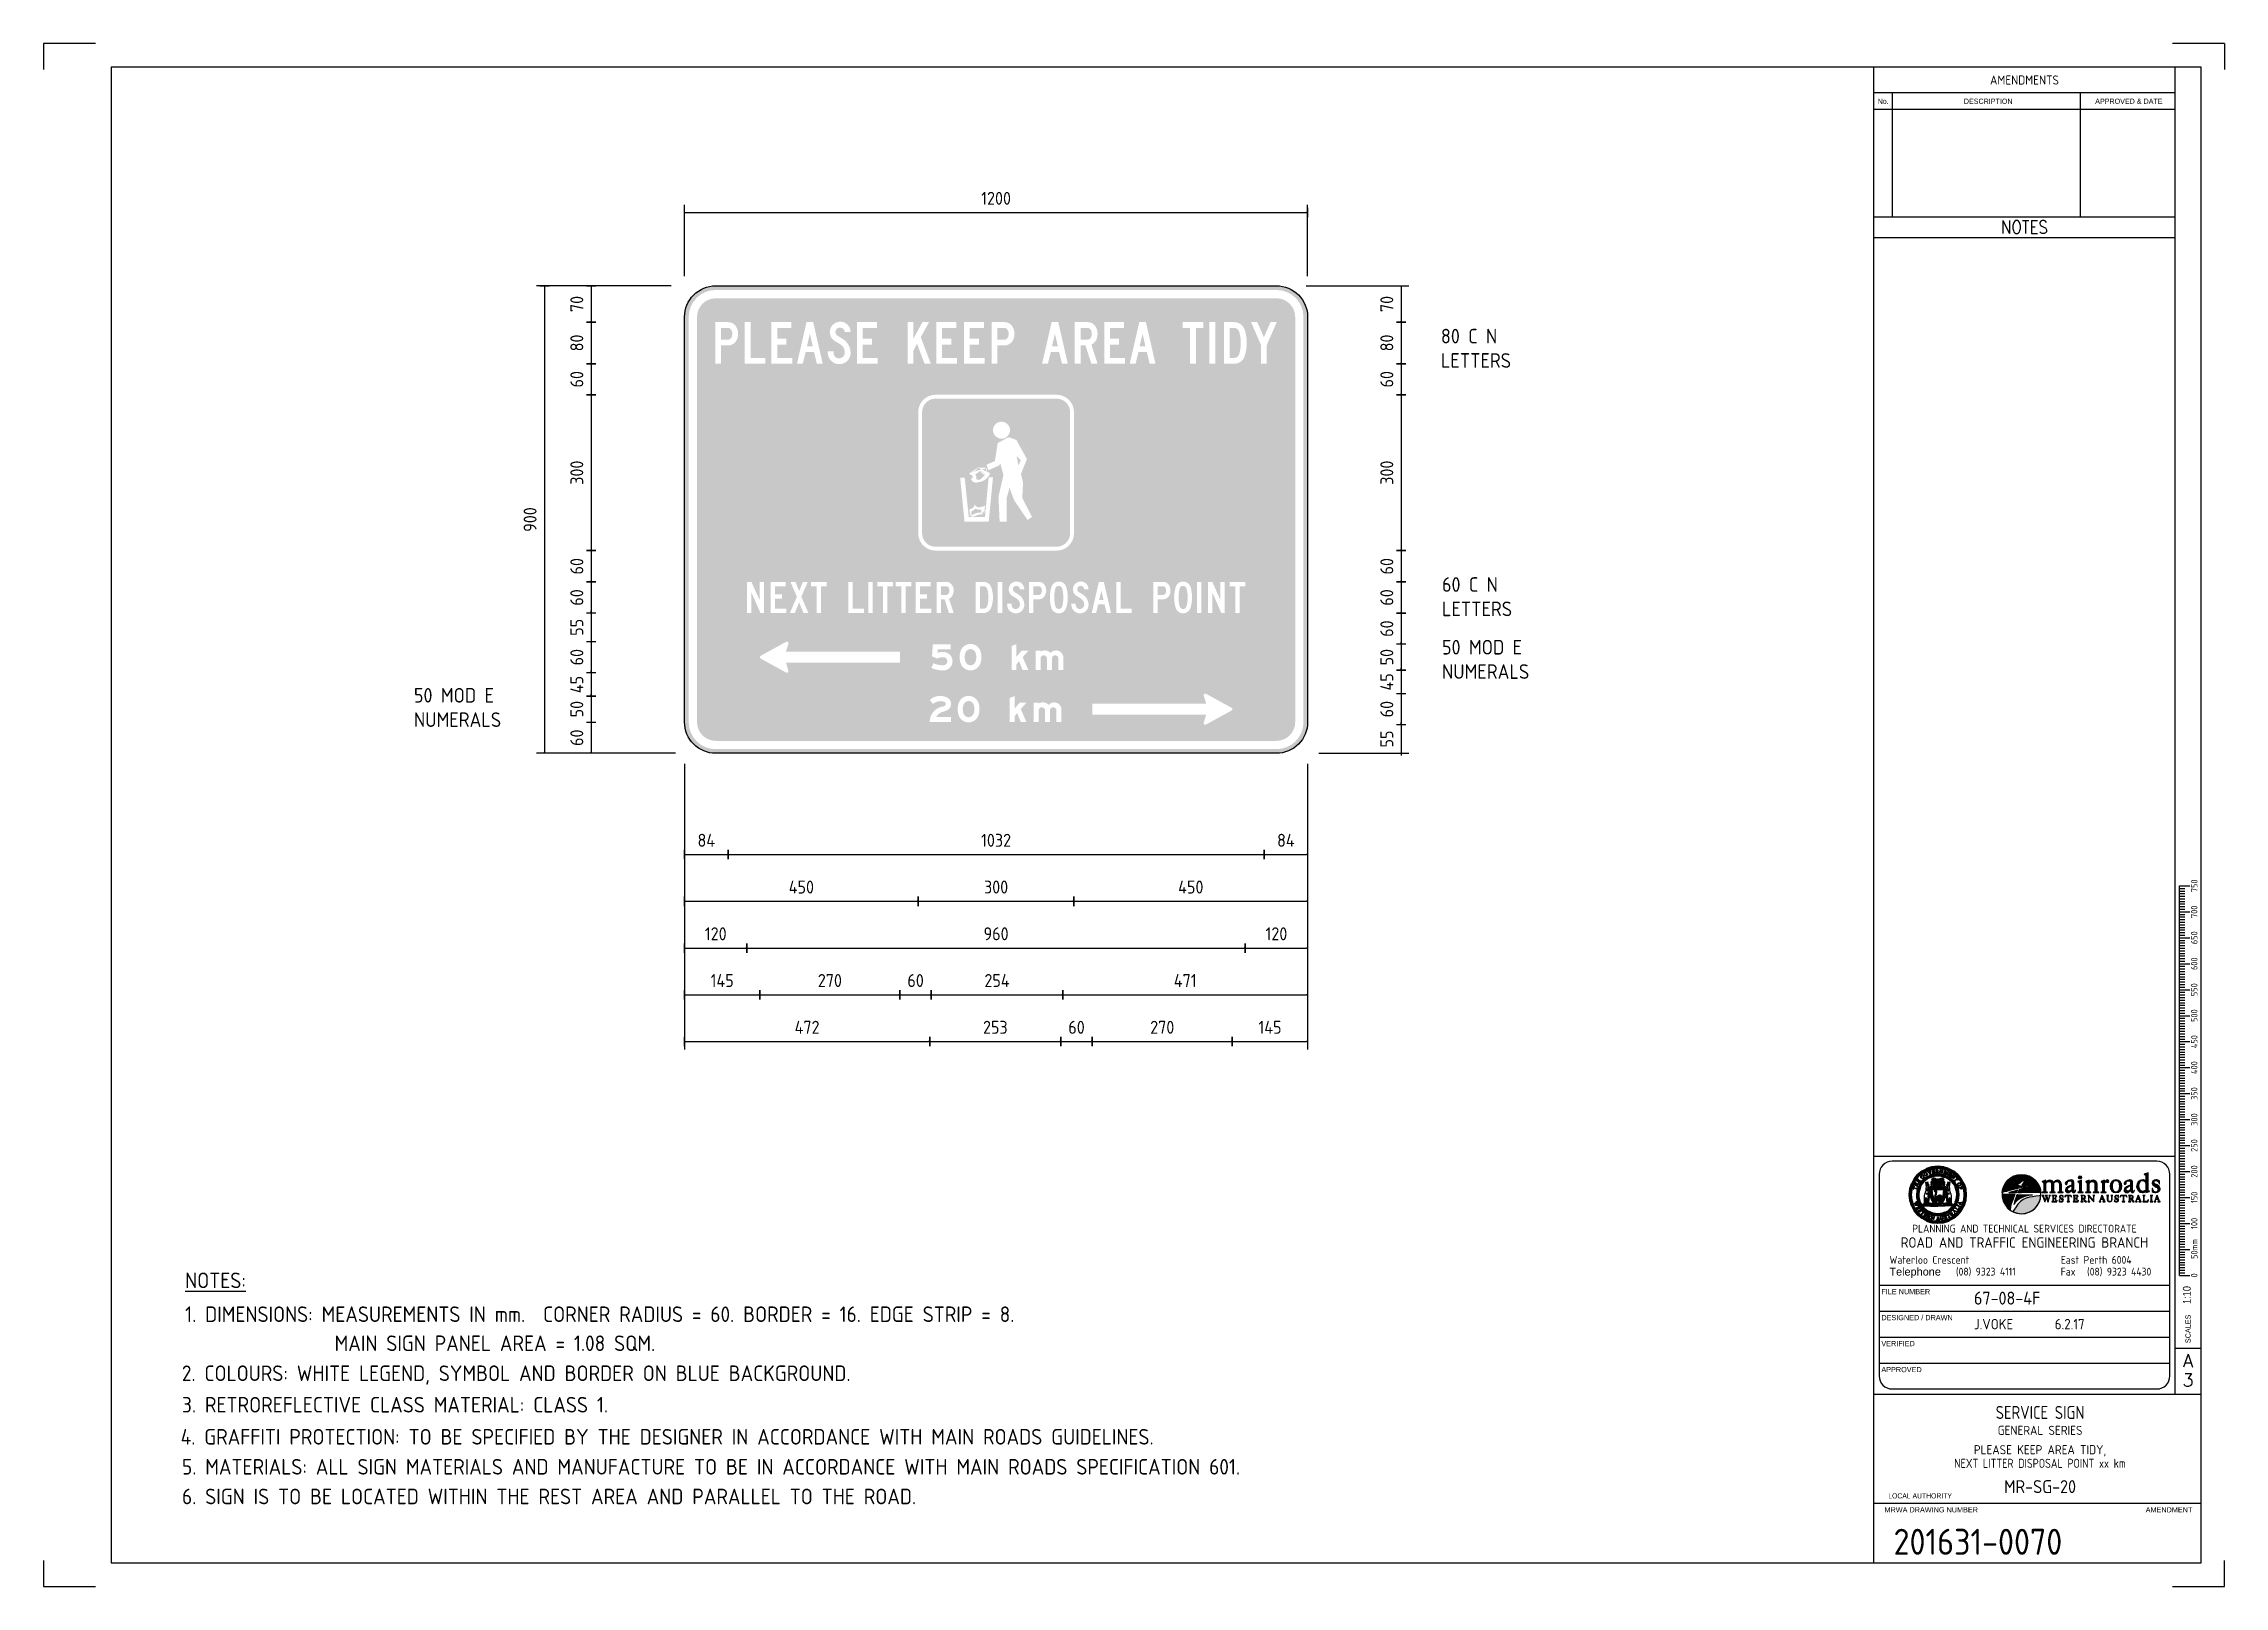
# Model space of a CAD drawing. Extents: x 0 to 420, y 0 to 297.
import ezdxf
from ezdxf.enums import TextEntityAlignment as Align

# ---------------------------------------------------------------- set-up
doc = ezdxf.new("R2010")
doc.units = 0
doc.header["$LTSCALE"] = 0.3
doc.layers.get('0').update_dxf_attribs({"linetype": 'CONTINUOUS'})
doc.layers.get('DEFPOINTS').update_dxf_attribs({"linetype": 'CONTINUOUS'})
for name, color, linetype in [('BLUE', 162, 'CONTINUOUS'), ('comments', 4, 'CONTINUOUS'), ('L18', 4, 'CONTINUOUS'), ('State Govt Logo', 4, 'CONTINUOUS'), ('T25', 1, 'CONTINUOUS'), ('TBLK18', 4, 'CONTINUOUS'), ('TBLK25', 1, 'CONTINUOUS'), ('TBLK35', 3, 'CONTINUOUS'), ('TBLK50', 7, 'CONTINUOUS')]:
    doc.layers.add(name, color=color, linetype=linetype)
doc.styles.add('HELV', font='helvs.shx')
doc.styles.add('HELVL', font='helvl', dxfattribs={"width": 0.8})
doc.styles.add('ISO', font='iso.shx')
doc.styles.add('ROMAND', font='romand')
doc.dimstyles.new('SIGNSDIM', dxfattribs={"dimtxt": 2.5, "dimasz": 0.2, "dimexe": 1.5, "dimexo": 2, "dimgap": 1.5, "dimtad": 1, "dimdec": 4, "dimlfac": 10, "dimrnd": 1, "dimdsep": 46, "dimtxsty": 'ISO', "dimblk": 'SGNDIM', "dimcen": 2.5, "dimse2": 1, "dimadec": 0, "dimazin": 0, "dimtfac": 1, "dimtdec": 4, "dimtix": 1, "dimtmove": 0, "dimatfit": 3, "dimldrblk": 'SGNDIM', "dimfxl": 1, "dimtolj": 1, "dimtzin": 0, "dimarcsym": 0})

msp = doc.modelspace()

# ---------------------------------------------------------------- texts
at = {"layer": 'comments', "char_height": 2.8125, "attachment_point": 1, "style": 'ISO'}
for s, insert, width in [('80 C N LETTERS', (269.116304, 242.099973), 14.0625), ('60 C N LETTERS', (269.31913, 194.278456), 14.0625), ('50 MOD E NUMERALS', (269.31913, 182.209755), 17.15625), ('50 MOD E NUMERALS', (71.320584, 172.948692), 17.15625)]:
    msp.add_mtext(s, dxfattribs=dict(at, insert=insert, width=width))
at = {"layer": 'T25', "color": 3, "style": 'ISO'}
for s, p in [('%%UNOTES:', (27.260673, 57.412063)), ('1. DIMENSIONS: MEASUREMENTS IN mm.  CORNER RADIUS = 60. BORDER = 16. EDGE STRIP = 8.', (27.260673, 50.891407)), ('MAIN SIGN PANEL AREA = 1.08 SQM.', (56.043274, 45.300866)), ('2. COLOURS: WHITE LEGEND, SYMBOL AND BORDER ON BLUE BACKGROUND.', (26.632002, 39.528139)), ('3. RETROREFLECTIVE CLASS MATERIAL: CLASS 1.', (26.660541, 33.466863)), ('4. GRAFFITI PROTECTION: TO BE SPECIFIED BY THE DESIGNER IN ACCORDANCE WITH MAIN ROADS GUIDELINES.', (26.405814, 27.295115)), ('5. MATERIALS: ALL SIGN MATERIALS AND MANUFACTURE TO BE IN ACCORDANCE WITH MAIN ROADS SPECIFICATION 601.', (26.663347, 21.519299)), ('6. SIGN IS TO BE LOCATED WITHIN THE REST AREA AND PARALLEL TO THE ROAD.', (26.663347, 15.805825))]:
    msp.add_text(s, height=3, dxfattribs=at).set_placement(p)

# ---------------------------------------------------------------- blocks, each defined once
blk = doc.blocks.new('A3BBLK')
at = {"layer": 'TBLK25'}
for p, q in [((10, 297), (0, 297)), ((0, 297), (0, 292)), ((420, 297), (410, 297)), ((420, 297), (420, 292)), ((0, 5), (0, 0)), ((420, 0), (420, 5)), ((0, 0), (10, 0)), ((410, 0), (420, 0))]:
    blk.add_line(p, q, dxfattribs=at)
at = {"layer": 'TBLK50'}
for p, q in [((415.5, 292.5), (13, 292.5)), ((13, 292.5), (13, 4.5)), ((352.5, 4.5), (352.5, 292.5)), ((415.5, 4.5), (415.5, 292.5)), ((13, 4.5), (415.5, 4.5))]:
    blk.add_line(p, q, dxfattribs=at)
blk = doc.blocks.new('MR logo')
at = {"layer": 'TBLK18'}
h = blk.add_hatch(color=256, dxfattribs=at)
edge = h.paths.add_edge_path()
edge.add_spline(control_points=[(0, -6.23), (-0.73, -5.99), (-1.5, -5.86), (-2.31, -5.86), (-2.31, -5.86), (-6.25, -5.86), (-9.48, -8.89), (-9.79, -12.74), (-9.79, -12.74), (-9.75, -12.71), (-9.7, -12.69), (-9.65, -12.67), (-9.65, -12.67), (-9.26, -12.56), (-5.85, -11.67), (-3.32, -11.01), (-3.32, -11.01), (-3.32, -11.01), (-3.32, -11.01), (-3.32, -11.01), (-3.32, -11.01), (-3.32, -11.01), (-3.31, -11.01), (-3.31, -11.01), (-3.31, -11.01), (-3.13, -10.71), (-2.94, -10.4), (-2.74, -10.09), (-2.74, -10.09), (-2.74, -10.09), (-2.74, -10.09), (-2.74, -10.09), (-2.74, -10.09), (-2.74, -10.09), (-2.74, -10.08), (-2.74, -10.08), (-2.74, -10.08), (-3.11, -10.04), (-3.47, -9.99), (-3.74, -9.94), (-3.74, -9.94), (-4.49, -9.8), (-1.74, -8.48), (-0.5, -6.89), (-0.5, -6.89), (-0.33, -6.7), (-0.26, -6.56), (0, -6.23)], knot_values=[0, 0, 0, 0, 0.083333, 0.083333, 0.083333, 0.083433, 0.166667, 0.166667, 0.166667, 0.166767, 0.25, 0.25, 0.25, 0.2501, 0.333333, 0.333333, 0.333333, 0.333433, 0.416667, 0.416667, 0.416667, 0.416767, 0.5, 0.5, 0.5, 0.5001, 0.583333, 0.583333, 0.583333, 0.583433, 0.666667, 0.666667, 0.666667, 0.666767, 0.75, 0.75, 0.75, 0.7501, 0.833333, 0.833333, 0.833333, 0.833433, 0.916667, 0.916667, 0.916667, 0.916767, 1, 1, 1, 1], degree=3, periodic=0)
h = blk.add_hatch(color=256, dxfattribs=at)
edge = h.paths.add_edge_path()
edge.add_spline(control_points=[(5.17, -12.87), (4.97, -9.81), (2.93, -7.24), (0.15, -6.27), (0.15, -6.27), (-0.72, -7.58), (-1.46, -8.75), (-2.1, -9.85), (-2.1, -9.85), (-2.1, -9.85), (-2.1, -9.85), (-2.1, -9.85), (-2.1, -9.85), (-2.1, -9.85), (-2.1, -9.85), (-2.1, -9.85), (-2.1, -9.85), (-1.46, -9.9), (-0.73, -9.97), (-0.29, -10.01), (-0.29, -10.01), (0.34, -10.07), (0.72, -10.24), (0, -10.47), (0, -10.47), (-0.6, -10.65), (-1.74, -11.01), (-2.95, -11.38), (-2.95, -11.38), (-2.93, -11.35), (-3.39, -12.25), (-3.62, -12.76), (-3.62, -12.76), (-3.62, -12.76), (-3.32, -12.76), (-3.32, -12.76), (-3.32, -12.76), (-3.32, -12.76), (-3.32, -12.76), (-3.32, -12.76), (-3.32, -12.76), (-0.78, -12.75), (1.84, -12.74), (4.53, -12.74), (4.53, -12.74), (4.81, -12.74), (5.03, -12.79), (5.17, -12.87)], knot_values=[0, 0, 0, 0, 0.083333, 0.083333, 0.083333, 0.083433, 0.166667, 0.166667, 0.166667, 0.166767, 0.25, 0.25, 0.25, 0.2501, 0.333333, 0.333333, 0.333333, 0.333433, 0.416667, 0.416667, 0.416667, 0.416767, 0.5, 0.5, 0.5, 0.5001, 0.583333, 0.583333, 0.583333, 0.583433, 0.666667, 0.666667, 0.666667, 0.666767, 0.75, 0.75, 0.75, 0.7501, 0.833333, 0.833333, 0.833333, 0.833433, 0.916667, 0.916667, 0.916667, 0.916767, 1, 1, 1, 1], degree=3, periodic=0)
h = blk.add_hatch(color=256, dxfattribs=at)
edge = h.paths.add_edge_path()
edge.add_spline(control_points=[(5.62, -12.7), (5.62, -12.7), (5.62, -12.5), (5.62, -12.5), (5.62, -12.5), (6.08, -12.47), (6.22, -12.47), (6.22, -11.91), (6.22, -11.91), (6.22, -11.91), (6.22, -9.16), (6.22, -9.16), (6.22, -9.16), (6.22, -8.8), (6, -8.68), (5.69, -8.54), (5.69, -8.54), (5.69, -8.54), (5.69, -8.45), (5.69, -8.45), (5.69, -8.45), (6.19, -8.36), (6.6, -8.12), (7.04, -7.95), (7.04, -7.95), (7.04, -7.95), (7.04, -8.82), (7.04, -8.82), (7.04, -8.82), (7.51, -8.3), (7.89, -7.95), (8.62, -7.95), (8.62, -7.95), (9.26, -7.95), (9.71, -8.33), (9.98, -8.89), (9.98, -8.89), (10.4, -8.4), (10.87, -7.95), (11.54, -7.95), (11.54, -7.95), (12.51, -7.95), (13.11, -8.91), (13.11, -9.67), (13.11, -9.67), (13.11, -9.67), (13.11, -11.91), (13.11, -11.91), (13.11, -11.91), (13.09, -12.47), (13.14, -12.47), (13.75, -12.5), (13.75, -12.5), (13.75, -12.5), (13.75, -12.7), (13.75, -12.7), (13.75, -12.7), (13.75, -12.7), (11.66, -12.7), (11.66, -12.7), (11.66, -12.7), (11.66, -12.7), (11.66, -12.5), (11.66, -12.5), (11.66, -12.5), (12.19, -12.47), (12.27, -12.47), (12.27, -11.91), (12.27, -11.91), (12.27, -11.91), (12.27, -9.63), (12.27, -9.63), (12.27, -9.63), (12.27, -8.91), (11.91, -8.42), (11.16, -8.42), (11.16, -8.42), (10.68, -8.42), (10.09, -8.86), (10.09, -9.36), (10.09, -9.36), (10.09, -9.36), (10.09, -11.91), (10.09, -11.91), (10.09, -11.91), (10.09, -12.47), (10.29, -12.47), (10.68, -12.5), (10.68, -12.5), (10.68, -12.5), (10.68, -12.7), (10.68, -12.7), (10.68, -12.7), (10.68, -12.7), (8.64, -12.7), (8.64, -12.7), (8.64, -12.7), (8.64, -12.7), (8.64, -12.5), (8.64, -12.5), (8.64, -12.5), (9.2, -12.47), (9.24, -12.45), (9.24, -11.89), (9.24, -11.89), (9.24, -11.89), (9.24, -9.57), (9.24, -9.57), (9.24, -9.57), (9.24, -8.88), (9, -8.42), (8.22, -8.42), (8.22, -8.42), (7.46, -8.42), (7.07, -9.06), (7.07, -9.26), (7.07, -9.26), (7.07, -9.26), (7.07, -11.91), (7.07, -11.91), (7.07, -11.91), (7.07, -12.47), (7.27, -12.47), (7.63, -12.5), (7.63, -12.5), (7.63, -12.5), (7.63, -12.7), (7.63, -12.7), (7.63, -12.7), (7.63, -12.7), (5.62, -12.7), (5.62, -12.7)], knot_values=[0, 0, 0, 0, 0.030303, 0.030303, 0.030303, 0.030403, 0.060606, 0.060606, 0.060606, 0.060706, 0.090909, 0.090909, 0.090909, 0.091009, 0.121212, 0.121212, 0.121212, 0.121312, 0.151515, 0.151515, 0.151515, 0.151615, 0.181818, 0.181818, 0.181818, 0.181918, 0.212121, 0.212121, 0.212121, 0.212221, 0.242424, 0.242424, 0.242424, 0.242524, 0.272727, 0.272727, 0.272727, 0.272827, 0.30303, 0.30303, 0.30303, 0.30313, 0.333333, 0.333333, 0.333333, 0.333433, 0.363636, 0.363636, 0.363636, 0.363736, 0.393939, 0.393939, 0.393939, 0.394039, 0.424242, 0.424242, 0.424242, 0.424342, 0.454545, 0.454545, 0.454545, 0.454645, 0.484848, 0.484848, 0.484848, 0.484948, 0.515152, 0.515152, 0.515152, 0.515252, 0.545455, 0.545455, 0.545455, 0.545555, 0.575758, 0.575758, 0.575758, 0.575858, 0.606061, 0.606061, 0.606061, 0.606161, 0.636364, 0.636364, 0.636364, 0.636464, 0.666667, 0.666667, 0.666667, 0.666767, 0.69697, 0.69697, 0.69697, 0.69707, 0.727273, 0.727273, 0.727273, 0.727373, 0.757576, 0.757576, 0.757576, 0.757676, 0.787879, 0.787879, 0.787879, 0.787979, 0.818182, 0.818182, 0.818182, 0.818282, 0.848485, 0.848485, 0.848485, 0.848585, 0.878788, 0.878788, 0.878788, 0.878888, 0.909091, 0.909091, 0.909091, 0.909191, 0.939394, 0.939394, 0.939394, 0.939494, 0.969697, 0.969697, 0.969697, 0.969797, 1, 1, 1, 1], degree=3, periodic=0)
h = blk.add_hatch(color=256, dxfattribs=at)
edge = h.paths.add_edge_path()
edge.add_spline(control_points=[(17.02, -8.7), (17.02, -8.27), (16.75, -8.14), (16.35, -8.14), (16.35, -8.14), (15.97, -8.14), (15.41, -8.38), (15.41, -8.66), (15.41, -8.66), (15.41, -8.72), (15.42, -8.79), (15.42, -8.89), (15.42, -8.89), (15.42, -9.3), (15.33, -9.59), (14.87, -9.59), (14.87, -9.59), (14.68, -9.59), (14.55, -9.4), (14.55, -9.23), (14.55, -9.23), (14.55, -8.99), (14.71, -8.77), (14.93, -8.57), (14.93, -8.57), (15.42, -8.16), (16.19, -7.83), (16.82, -7.83), (16.82, -7.83), (17.48, -7.83), (17.83, -8.23), (17.83, -8.87), (17.83, -8.87), (17.83, -8.87), (17.83, -11.74), (17.83, -11.74), (17.83, -11.74), (17.83, -11.92), (17.83, -12.25), (18.07, -12.25), (18.07, -12.25), (18.25, -12.25), (18.34, -12.02), (18.37, -11.89), (18.37, -11.89), (18.37, -11.89), (18.55, -11.89), (18.55, -11.89), (18.55, -11.89), (18.49, -12.4), (18.28, -12.7), (17.76, -12.7), (17.76, -12.7), (17.37, -12.7), (17.03, -12.33), (17.02, -11.96), (17.02, -11.96), (16.52, -12.33), (16.18, -12.7), (15.51, -12.7), (15.51, -12.7), (15.02, -12.7), (14.56, -12.3), (14.56, -11.79), (14.56, -11.79), (14.56, -10.61), (16.15, -10.24), (17.02, -9.87), (17.02, -9.87), (17.02, -9.87), (17.02, -8.7), (17.02, -8.7)], knot_values=[0, 0, 0, 0, 0.055556, 0.055556, 0.055556, 0.055656, 0.111111, 0.111111, 0.111111, 0.111211, 0.166667, 0.166667, 0.166667, 0.166767, 0.222222, 0.222222, 0.222222, 0.222322, 0.277778, 0.277778, 0.277778, 0.277878, 0.333333, 0.333333, 0.333333, 0.333433, 0.388889, 0.388889, 0.388889, 0.388989, 0.444444, 0.444444, 0.444444, 0.444544, 0.5, 0.5, 0.5, 0.5001, 0.555556, 0.555556, 0.555556, 0.555656, 0.611111, 0.611111, 0.611111, 0.611211, 0.666667, 0.666667, 0.666667, 0.666767, 0.722222, 0.722222, 0.722222, 0.722322, 0.777778, 0.777778, 0.777778, 0.777878, 0.833333, 0.833333, 0.833333, 0.833433, 0.888889, 0.888889, 0.888889, 0.888989, 0.944444, 0.944444, 0.944444, 0.944544, 1, 1, 1, 1], degree=3, periodic=0)
edge = h.paths.add_edge_path(flags=16)
edge.add_spline(control_points=[(17.02, -10.11), (16.53, -10.32), (15.29, -10.67), (15.29, -11.34), (15.29, -11.34), (15.29, -11.78), (15.61, -12.14), (16.06, -12.14), (16.06, -12.14), (16.47, -12.14), (16.7, -11.96), (17.02, -11.72), (17.02, -11.72), (17.02, -11.72), (17.02, -10.11), (17.02, -10.11)], knot_values=[0, 0, 0, 0, 0.25, 0.25, 0.25, 0.2501, 0.5, 0.5, 0.5, 0.5001, 0.75, 0.75, 0.75, 0.7501, 1, 1, 1, 1], degree=3, periodic=0)
h = blk.add_hatch(color=256, dxfattribs=at)
edge = h.paths.add_edge_path()
edge.add_spline(control_points=[(19.33, -12.7), (19.33, -12.7), (19.33, -12.5), (19.33, -12.5), (19.33, -12.5), (19.81, -12.47), (19.95, -12.47), (19.95, -11.91), (19.95, -11.91), (19.95, -11.91), (19.95, -9.33), (19.95, -9.33), (19.95, -9.33), (19.95, -9.11), (19.95, -8.8), (19.76, -8.68), (19.76, -8.68), (19.62, -8.6), (19.53, -8.59), (19.37, -8.57), (19.37, -8.57), (19.37, -8.57), (19.37, -8.47), (19.37, -8.47), (19.37, -8.47), (19.83, -8.27), (20.32, -8.08), (20.8, -7.89), (20.8, -7.89), (20.8, -7.89), (20.8, -11.91), (20.8, -11.91), (20.8, -11.91), (20.8, -12.47), (20.94, -12.47), (21.39, -12.5), (21.39, -12.5), (21.39, -12.5), (21.39, -12.7), (21.39, -12.7), (21.39, -12.7), (21.39, -12.7), (19.33, -12.7), (19.33, -12.7)], knot_values=[0, 0, 0, 0, 0.090909, 0.090909, 0.090909, 0.091009, 0.181818, 0.181818, 0.181818, 0.181918, 0.272727, 0.272727, 0.272727, 0.272827, 0.363636, 0.363636, 0.363636, 0.363736, 0.454545, 0.454545, 0.454545, 0.454645, 0.545455, 0.545455, 0.545455, 0.545555, 0.636364, 0.636364, 0.636364, 0.636464, 0.727273, 0.727273, 0.727273, 0.727373, 0.818182, 0.818182, 0.818182, 0.818282, 0.909091, 0.909091, 0.909091, 0.909191, 1, 1, 1, 1], degree=3, periodic=0)
h = blk.add_hatch(color=256, dxfattribs=at)
edge = h.paths.add_edge_path()
edge.add_spline(control_points=[(19.69, -6.85), (19.69, -7.16), (19.95, -7.42), (20.26, -7.42), (20.26, -7.42), (20.58, -7.42), (20.83, -7.16), (20.83, -6.85), (20.83, -6.85), (20.83, -6.53), (20.58, -6.28), (20.26, -6.28), (20.26, -6.28), (19.95, -6.28), (19.69, -6.53), (19.69, -6.85)], knot_values=[0, 0, 0, 0, 0.25, 0.25, 0.25, 0.2501, 0.5, 0.5, 0.5, 0.5001, 0.75, 0.75, 0.75, 0.7501, 1, 1, 1, 1], degree=3, periodic=0)
h = blk.add_hatch(color=256, dxfattribs=at)
edge = h.paths.add_edge_path()
edge.add_spline(control_points=[(22.29, -12.7), (22.29, -12.7), (22.29, -12.5), (22.29, -12.5), (22.29, -12.5), (22.77, -12.47), (22.91, -12.47), (22.91, -11.91), (22.91, -11.91), (22.91, -11.91), (22.91, -9.24), (22.91, -9.24), (22.91, -9.24), (22.91, -8.84), (22.76, -8.68), (22.39, -8.57), (22.39, -8.57), (22.39, -8.57), (22.39, -8.45), (22.39, -8.45), (22.39, -8.45), (22.87, -8.31), (23.3, -8.12), (23.76, -7.95), (23.76, -7.95), (23.76, -7.95), (23.76, -8.77), (23.76, -8.77), (23.76, -8.77), (24.2, -8.31), (24.54, -7.95), (25.22, -7.95), (25.22, -7.95), (25.99, -7.95), (26.78, -8.56), (26.78, -9.36), (26.78, -9.36), (26.78, -9.36), (26.78, -11.91), (26.78, -11.91), (26.78, -11.91), (26.78, -12.47), (27.07, -12.47), (27.44, -12.5), (27.44, -12.5), (27.44, -12.5), (27.44, -12.7), (27.44, -12.7), (27.44, -12.7), (27.44, -12.7), (25.31, -12.7), (25.31, -12.7), (25.31, -12.7), (25.31, -12.7), (25.31, -12.5), (25.31, -12.5), (25.31, -12.5), (25.8, -12.47), (25.93, -12.47), (25.93, -11.91), (25.93, -11.91), (25.93, -11.91), (25.93, -9.55), (25.93, -9.55), (25.93, -9.55), (25.93, -8.87), (25.56, -8.42), (24.87, -8.42), (24.87, -8.42), (24.4, -8.42), (23.76, -8.87), (23.76, -9.36), (23.76, -9.36), (23.76, -9.36), (23.76, -11.91), (23.76, -11.91), (23.76, -11.91), (23.76, -12.47), (23.9, -12.47), (24.36, -12.5), (24.36, -12.5), (24.36, -12.5), (24.36, -12.7), (24.36, -12.7), (24.36, -12.7), (24.36, -12.7), (22.29, -12.7), (22.29, -12.7)], knot_values=[0, 0, 0, 0, 0.045455, 0.045455, 0.045455, 0.045555, 0.090909, 0.090909, 0.090909, 0.091009, 0.136364, 0.136364, 0.136364, 0.136464, 0.181818, 0.181818, 0.181818, 0.181918, 0.227273, 0.227273, 0.227273, 0.227373, 0.272727, 0.272727, 0.272727, 0.272827, 0.318182, 0.318182, 0.318182, 0.318282, 0.363636, 0.363636, 0.363636, 0.363736, 0.409091, 0.409091, 0.409091, 0.409191, 0.454545, 0.454545, 0.454545, 0.454645, 0.5, 0.5, 0.5, 0.5001, 0.545455, 0.545455, 0.545455, 0.545555, 0.590909, 0.590909, 0.590909, 0.591009, 0.636364, 0.636364, 0.636364, 0.636464, 0.681818, 0.681818, 0.681818, 0.681918, 0.727273, 0.727273, 0.727273, 0.727373, 0.772727, 0.772727, 0.772727, 0.772827, 0.818182, 0.818182, 0.818182, 0.818282, 0.863636, 0.863636, 0.863636, 0.863736, 0.909091, 0.909091, 0.909091, 0.909191, 0.954545, 0.954545, 0.954545, 0.954645, 1, 1, 1, 1], degree=3, periodic=0)
h = blk.add_hatch(color=256, dxfattribs=at)
edge = h.paths.add_edge_path()
edge.add_spline(control_points=[(28.2, -12.7), (28.2, -12.7), (28.2, -12.5), (28.2, -12.5), (28.2, -12.5), (28.67, -12.47), (28.81, -12.47), (28.81, -11.91), (28.81, -11.91), (28.81, -11.91), (28.81, -9.19), (28.81, -9.19), (28.81, -9.19), (28.81, -8.77), (28.69, -8.75), (28.32, -8.57), (28.32, -8.57), (28.32, -8.57), (28.32, -8.47), (28.32, -8.47), (28.32, -8.47), (28.76, -8.31), (29.19, -8.09), (29.63, -7.92), (29.63, -7.92), (29.63, -7.92), (29.63, -8.69), (29.63, -8.69), (29.63, -8.69), (29.9, -8.38), (30.24, -7.87), (30.71, -7.87), (30.71, -7.87), (31.02, -7.87), (31.27, -8.04), (31.27, -8.36), (31.27, -8.36), (31.27, -8.6), (31.09, -8.77), (30.87, -8.77), (30.87, -8.77), (30.7, -8.77), (30.51, -8.59), (30.24, -8.59), (30.24, -8.59), (30.05, -8.59), (29.66, -8.89), (29.66, -9.06), (29.66, -9.06), (29.66, -9.06), (29.66, -11.91), (29.66, -11.91), (29.66, -11.91), (29.66, -12.47), (29.8, -12.47), (30.34, -12.5), (30.34, -12.5), (30.34, -12.5), (30.34, -12.7), (30.34, -12.7), (30.34, -12.7), (30.34, -12.7), (28.2, -12.7), (28.2, -12.7)], knot_values=[0, 0, 0, 0, 0.0625, 0.0625, 0.0625, 0.0626, 0.125, 0.125, 0.125, 0.1251, 0.1875, 0.1875, 0.1875, 0.1876, 0.25, 0.25, 0.25, 0.2501, 0.3125, 0.3125, 0.3125, 0.3126, 0.375, 0.375, 0.375, 0.3751, 0.4375, 0.4375, 0.4375, 0.4376, 0.5, 0.5, 0.5, 0.5001, 0.5625, 0.5625, 0.5625, 0.5626, 0.625, 0.625, 0.625, 0.6251, 0.6875, 0.6875, 0.6875, 0.6876, 0.75, 0.75, 0.75, 0.7501, 0.8125, 0.8125, 0.8125, 0.8126, 0.875, 0.875, 0.875, 0.8751, 0.9375, 0.9375, 0.9375, 0.9376, 1, 1, 1, 1], degree=3, periodic=0)
h = blk.add_hatch(color=256, dxfattribs=at)
edge = h.paths.add_edge_path(flags=16)
edge.add_spline(control_points=[(34.06, -8.04), (33.07, -8.04), (32.7, -9.17), (32.7, -10.26), (32.7, -10.26), (32.7, -11.36), (33.07, -12.5), (34.06, -12.5), (34.06, -12.5), (35.06, -12.5), (35.42, -11.36), (35.42, -10.26), (35.42, -10.26), (35.42, -9.17), (35.06, -8.04), (34.06, -8.04)], knot_values=[0, 0, 0, 0, 0.25, 0.25, 0.25, 0.2501, 0.5, 0.5, 0.5, 0.5001, 0.75, 0.75, 0.75, 0.7501, 1, 1, 1, 1], degree=3, periodic=0)
edge = h.paths.add_edge_path()
edge.add_spline(control_points=[(34.06, -12.7), (32.69, -12.7), (31.79, -11.62), (31.79, -10.26), (31.79, -10.26), (31.79, -8.91), (32.69, -7.83), (34.06, -7.83), (34.06, -7.83), (35.43, -7.83), (36.34, -8.91), (36.34, -10.26), (36.34, -10.26), (36.34, -11.62), (35.43, -12.7), (34.06, -12.7)], knot_values=[0, 0, 0, 0, 0.25, 0.25, 0.25, 0.2501, 0.5, 0.5, 0.5, 0.5001, 0.75, 0.75, 0.75, 0.7501, 1, 1, 1, 1], degree=3, periodic=0)
h = blk.add_hatch(color=256, dxfattribs=at)
edge = h.paths.add_edge_path(flags=16)
edge.add_spline(control_points=[(39.64, -10.11), (39.17, -10.32), (37.92, -10.67), (37.92, -11.34), (37.92, -11.34), (37.92, -11.78), (38.24, -12.14), (38.7, -12.14), (38.7, -12.14), (39.1, -12.14), (39.34, -11.96), (39.64, -11.72), (39.64, -11.72), (39.64, -11.72), (39.64, -10.11), (39.64, -10.11)], knot_values=[0, 0, 0, 0, 0.25, 0.25, 0.25, 0.2501, 0.5, 0.5, 0.5, 0.5001, 0.75, 0.75, 0.75, 0.7501, 1, 1, 1, 1], degree=3, periodic=0)
edge = h.paths.add_edge_path()
edge.add_spline(control_points=[(39.64, -8.7), (39.64, -8.27), (39.38, -8.14), (38.98, -8.14), (38.98, -8.14), (38.59, -8.14), (38.04, -8.38), (38.04, -8.66), (38.04, -8.66), (38.04, -8.72), (38.05, -8.79), (38.05, -8.89), (38.05, -8.89), (38.05, -9.3), (37.97, -9.59), (37.5, -9.59), (37.5, -9.59), (37.31, -9.59), (37.18, -9.4), (37.18, -9.23), (37.18, -9.23), (37.18, -8.99), (37.34, -8.77), (37.57, -8.57), (37.57, -8.57), (38.05, -8.16), (38.82, -7.83), (39.46, -7.83), (39.46, -7.83), (40.11, -7.83), (40.46, -8.23), (40.46, -8.87), (40.46, -8.87), (40.46, -8.87), (40.46, -11.74), (40.46, -11.74), (40.46, -11.74), (40.46, -11.92), (40.46, -12.25), (40.71, -12.25), (40.71, -12.25), (40.88, -12.25), (40.98, -12.02), (41.01, -11.89), (41.01, -11.89), (41.01, -11.89), (41.18, -11.89), (41.18, -11.89), (41.18, -11.89), (41.13, -12.4), (40.92, -12.7), (40.4, -12.7), (40.4, -12.7), (40, -12.7), (39.67, -12.33), (39.66, -11.96), (39.66, -11.96), (39.15, -12.33), (38.81, -12.7), (38.15, -12.7), (38.15, -12.7), (37.65, -12.7), (37.19, -12.3), (37.19, -11.79), (37.19, -11.79), (37.19, -10.61), (38.78, -10.24), (39.64, -9.87), (39.64, -9.87), (39.64, -9.87), (39.64, -8.7), (39.64, -8.7)], knot_values=[0, 0, 0, 0, 0.055556, 0.055556, 0.055556, 0.055656, 0.111111, 0.111111, 0.111111, 0.111211, 0.166667, 0.166667, 0.166667, 0.166767, 0.222222, 0.222222, 0.222222, 0.222322, 0.277778, 0.277778, 0.277778, 0.277878, 0.333333, 0.333333, 0.333333, 0.333433, 0.388889, 0.388889, 0.388889, 0.388989, 0.444444, 0.444444, 0.444444, 0.444544, 0.5, 0.5, 0.5, 0.5001, 0.555556, 0.555556, 0.555556, 0.555656, 0.611111, 0.611111, 0.611111, 0.611211, 0.666667, 0.666667, 0.666667, 0.666767, 0.722222, 0.722222, 0.722222, 0.722322, 0.777778, 0.777778, 0.777778, 0.777878, 0.833333, 0.833333, 0.833333, 0.833433, 0.888889, 0.888889, 0.888889, 0.888989, 0.944444, 0.944444, 0.944444, 0.944544, 1, 1, 1, 1], degree=3, periodic=0)
h = blk.add_hatch(color=256, dxfattribs=at)
edge = h.paths.add_edge_path(flags=16)
edge.add_spline(control_points=[(45.62, -9.56), (45.62, -8.21), (44.68, -8.03), (44.35, -8.03), (44.35, -8.03), (43.23, -8.03), (42.92, -9.19), (42.92, -10.1), (42.92, -10.1), (42.92, -11.92), (44.01, -12.25), (44.47, -12.25), (44.47, -12.25), (44.93, -12.25), (45.32, -12.02), (45.62, -11.7), (45.62, -11.7), (45.62, -11.7), (45.62, -9.56), (45.62, -9.56)], knot_values=[0, 0, 0, 0, 0.2, 0.2, 0.2, 0.2001, 0.4, 0.4, 0.4, 0.4001, 0.6, 0.6, 0.6, 0.6001, 0.8, 0.8, 0.8, 0.8001, 1, 1, 1, 1], degree=3, periodic=0)
edge = h.paths.add_edge_path()
edge.add_spline(control_points=[(45.6, -6.47), (45.6, -6.23), (45.61, -5.97), (45.33, -5.85), (45.33, -5.85), (45.19, -5.79), (45.08, -5.77), (44.93, -5.77), (44.93, -5.77), (44.93, -5.77), (44.93, -5.68), (44.93, -5.68), (44.93, -5.68), (45.45, -5.5), (45.93, -5.26), (46.44, -5.09), (46.44, -5.09), (46.44, -5.09), (46.44, -12.04), (46.44, -12.04), (46.44, -12.04), (46.44, -12.04), (47, -12.21), (47, -12.21), (47, -12.21), (47, -12.21), (47, -12.29), (47, -12.29), (47, -12.29), (47, -12.29), (45.6, -12.7), (45.6, -12.7), (45.6, -12.7), (45.6, -12.7), (45.6, -11.96), (45.6, -11.96), (45.6, -11.96), (45.6, -11.96), (45.58, -11.96), (45.58, -11.96), (45.58, -11.96), (45.21, -12.44), (44.72, -12.7), (44.1, -12.7), (44.1, -12.7), (42.77, -12.7), (42.03, -11.55), (42.03, -10.32), (42.03, -10.32), (42.03, -8.89), (42.88, -7.83), (44.36, -7.83), (44.36, -7.83), (44.78, -7.83), (45.2, -7.97), (45.6, -8.16), (45.6, -8.16), (45.6, -8.16), (45.6, -6.47), (45.6, -6.47)], knot_values=[0, 0, 0, 0, 0.066667, 0.066667, 0.066667, 0.066767, 0.133333, 0.133333, 0.133333, 0.133433, 0.2, 0.2, 0.2, 0.2001, 0.266667, 0.266667, 0.266667, 0.266767, 0.333333, 0.333333, 0.333333, 0.333433, 0.4, 0.4, 0.4, 0.4001, 0.466667, 0.466667, 0.466667, 0.466767, 0.533333, 0.533333, 0.533333, 0.533433, 0.6, 0.6, 0.6, 0.6001, 0.666667, 0.666667, 0.666667, 0.666767, 0.733333, 0.733333, 0.733333, 0.733433, 0.8, 0.8, 0.8, 0.8001, 0.866667, 0.866667, 0.866667, 0.866767, 0.933333, 0.933333, 0.933333, 0.933433, 1, 1, 1, 1], degree=3, periodic=0)
h = blk.add_hatch(color=256, dxfattribs=at)
edge = h.paths.add_edge_path()
edge.add_spline(control_points=[(48, -11.09), (48, -11.09), (48.13, -11.09), (48.13, -11.09), (48.13, -11.09), (48.32, -11.72), (48.54, -12.5), (49.35, -12.5), (49.35, -12.5), (49.97, -12.5), (50.29, -12.14), (50.29, -11.53), (50.29, -11.53), (50.29, -10.87), (49.62, -10.67), (49.14, -10.4), (49.14, -10.4), (48.54, -10.05), (48.01, -9.79), (48.01, -9.04), (48.01, -9.04), (48.01, -8.24), (48.75, -7.83), (49.47, -7.83), (49.47, -7.83), (49.95, -7.83), (50.42, -8.01), (50.87, -8.16), (50.87, -8.16), (50.87, -8.16), (50.87, -9.3), (50.87, -9.3), (50.87, -9.3), (50.87, -9.3), (50.7, -9.3), (50.7, -9.3), (50.7, -9.3), (50.58, -8.66), (50.14, -8.04), (49.42, -8.04), (49.42, -8.04), (48.98, -8.04), (48.69, -8.36), (48.69, -8.8), (48.69, -8.8), (48.69, -9.72), (51.1, -9.69), (51.1, -11.25), (51.1, -11.25), (51.1, -12.23), (50.25, -12.7), (49.37, -12.7), (49.37, -12.7), (48.89, -12.7), (48.43, -12.6), (48, -12.36), (48, -12.36), (48, -12.36), (48, -11.09), (48, -11.09)], knot_values=[0, 0, 0, 0, 0.066667, 0.066667, 0.066667, 0.066767, 0.133333, 0.133333, 0.133333, 0.133433, 0.2, 0.2, 0.2, 0.2001, 0.266667, 0.266667, 0.266667, 0.266767, 0.333333, 0.333333, 0.333333, 0.333433, 0.4, 0.4, 0.4, 0.4001, 0.466667, 0.466667, 0.466667, 0.466767, 0.533333, 0.533333, 0.533333, 0.533433, 0.6, 0.6, 0.6, 0.6001, 0.666667, 0.666667, 0.666667, 0.666767, 0.733333, 0.733333, 0.733333, 0.733433, 0.8, 0.8, 0.8, 0.8001, 0.866667, 0.866667, 0.866667, 0.866767, 0.933333, 0.933333, 0.933333, 0.933433, 1, 1, 1, 1], degree=3, periodic=0)
h = blk.add_hatch(color=256, dxfattribs=at)
edge = h.paths.add_edge_path()
edge.add_spline(control_points=[(-6.49, -19.58), (-8.49, -18.23), (-9.8, -15.94), (-9.81, -13.36), (-9.81, -13.36), (-9.8, -13.36), (-9.78, -13.37), (-9.76, -13.38), (-9.76, -13.38), (-9.76, -13.38), (-7.54, -13.43), (-4.93, -13.48), (-4.93, -13.48), (-4.93, -13.48), (-4.93, -13.48), (-4.93, -13.48), (-4.93, -13.48), (-4.93, -13.48), (-4.71, -13.49), (-4.71, -13.49), (-4.71, -13.49), (-5.79, -15.6), (-6.37, -17.32), (-6.5, -18.5), (-6.5, -18.5), (-6.54, -18.9), (-6.54, -19.28), (-6.49, -19.58)], knot_values=[0, 0, 0, 0, 0.142857, 0.142857, 0.142857, 0.142957, 0.285714, 0.285714, 0.285714, 0.285814, 0.428571, 0.428571, 0.428571, 0.428671, 0.571429, 0.571429, 0.571429, 0.571529, 0.714286, 0.714286, 0.714286, 0.714386, 0.857143, 0.857143, 0.857143, 0.857243, 1, 1, 1, 1], degree=3, periodic=0)
h = blk.add_hatch(color=256, dxfattribs=at)
edge = h.paths.add_edge_path()
edge.add_spline(control_points=[(-3.67, -11.61), (-5.39, -12.14), (-7.05, -12.67), (-7.25, -12.77), (-7.25, -12.77), (-6.3, -12.77), (-5.33, -12.76), (-4.36, -12.76), (-4.36, -12.76), (-4.36, -12.76), (-4.33, -12.76), (-4.33, -12.76), (-4.33, -12.76), (-4.12, -12.37), (-3.89, -11.97), (-3.67, -11.61), (-3.67, -11.61), (-3.67, -11.61), (-3.67, -11.61), (-3.67, -11.61)], knot_values=[0, 0, 0, 0, 0.2, 0.2, 0.2, 0.2001, 0.4, 0.4, 0.4, 0.4001, 0.6, 0.6, 0.6, 0.6001, 0.8, 0.8, 0.8, 0.8001, 1, 1, 1, 1], degree=3, periodic=0)
h = blk.add_hatch(color=256, dxfattribs=at)
edge = h.paths.add_edge_path()
edge.add_spline(control_points=[(5.18, -13.63), (5.04, -17.65), (1.74, -20.86), (-2.31, -20.86), (-2.31, -20.86), (-3.54, -20.86), (-4.7, -20.56), (-5.72, -20.03), (-5.72, -20.03), (-5.45, -19.83), (-5.1, -19.38), (-4.66, -18.6), (-4.66, -18.6), (-2.32, -14.44), (1.05, -14.48), (4.49, -13.92), (4.49, -13.92), (4.8, -13.87), (5.03, -13.76), (5.18, -13.63)], knot_values=[0, 0, 0, 0, 0.2, 0.2, 0.2, 0.2001, 0.4, 0.4, 0.4, 0.4001, 0.6, 0.6, 0.6, 0.6001, 0.8, 0.8, 0.8, 0.8001, 1, 1, 1, 1], degree=3, periodic=0)
h = blk.add_hatch(color=256, dxfattribs=at)
edge = h.paths.add_edge_path()
edge.add_spline(control_points=[(-3.94, -13.5), (-4.43, -14.7), (-4.82, -15.93), (-5.15, -17.32), (-5.15, -17.32), (-4.41, -15.04), (-0.2, -13.79), (1.95, -13.58), (1.95, -13.58), (0.58, -13.58), (-1.59, -13.55), (-3.68, -13.51), (-3.68, -13.51), (-3.68, -13.51), (-3.68, -13.51), (-3.68, -13.51), (-3.68, -13.51), (-3.68, -13.51), (-3.94, -13.5), (-3.94, -13.5)], knot_values=[0, 0, 0, 0, 0.2, 0.2, 0.2, 0.2001, 0.4, 0.4, 0.4, 0.4001, 0.6, 0.6, 0.6, 0.6001, 0.8, 0.8, 0.8, 0.8001, 1, 1, 1, 1], degree=3, periodic=0)
h = blk.add_hatch(color=256, dxfattribs=at)
edge = h.paths.add_edge_path()
edge.add_spline(control_points=[(-2.27, -10.14), (-2.4, -10.37), (-2.53, -10.61), (-2.66, -10.84), (-2.66, -10.84), (-2.65, -10.84), (-0.7, -10.33), (-0.56, -10.29), (-0.56, -10.29), (-0.56, -10.29), (-1.39, -10.23), (-2.26, -10.14), (-2.26, -10.14), (-2.26, -10.14), (-2.26, -10.14), (-2.26, -10.14), (-2.26, -10.14), (-2.26, -10.14), (-2.27, -10.14), (-2.27, -10.14)], knot_values=[0, 0, 0, 0, 0.2, 0.2, 0.2, 0.2001, 0.4, 0.4, 0.4, 0.4001, 0.6, 0.6, 0.6, 0.6001, 0.8, 0.8, 0.8, 0.8001, 1, 1, 1, 1], degree=3, periodic=0)
h = blk.add_hatch(color=256, dxfattribs=at)
edge = h.paths.add_edge_path()
edge.add_spline(control_points=[(5.57, -13.82), (5.57, -13.82), (6.41, -13.82), (6.41, -13.82), (6.41, -13.82), (6.41, -13.82), (6.41, -13.89), (6.41, -13.89), (6.41, -13.89), (6.26, -13.9), (6.15, -13.91), (6.15, -13.99), (6.15, -13.99), (6.15, -14), (6.15, -14.02), (6.17, -14.06), (6.17, -14.06), (6.17, -14.06), (6.76, -15.72), (6.76, -15.72), (6.76, -15.72), (6.76, -15.72), (6.77, -15.72), (6.77, -15.72), (6.77, -15.72), (6.77, -15.72), (7.2, -14.49), (7.2, -14.49), (7.2, -14.49), (7.2, -14.49), (7.09, -14.18), (7.09, -14.18), (7.09, -14.18), (7.06, -14.09), (7.02, -13.99), (6.96, -13.95), (6.96, -13.95), (6.9, -13.9), (6.81, -13.9), (6.73, -13.89), (6.73, -13.89), (6.73, -13.89), (6.73, -13.82), (6.73, -13.82), (6.73, -13.82), (6.73, -13.82), (7.72, -13.82), (7.72, -13.82), (7.72, -13.82), (7.72, -13.82), (7.72, -13.89), (7.72, -13.89), (7.72, -13.89), (7.59, -13.9), (7.42, -13.91), (7.42, -14.07), (7.42, -14.07), (7.42, -14.11), (7.51, -14.35), (7.53, -14.4), (7.53, -14.4), (7.53, -14.4), (7.98, -15.69), (7.98, -15.69), (7.98, -15.69), (7.98, -15.69), (7.98, -15.69), (7.98, -15.69), (7.98, -15.69), (7.98, -15.69), (8.21, -14.94), (8.21, -14.94), (8.21, -14.94), (8.27, -14.75), (8.44, -14.26), (8.44, -14.06), (8.44, -14.06), (8.44, -13.91), (8.28, -13.91), (8.16, -13.89), (8.16, -13.89), (8.16, -13.89), (8.16, -13.82), (8.16, -13.82), (8.16, -13.82), (8.16, -13.82), (8.79, -13.82), (8.79, -13.82), (8.79, -13.82), (8.79, -13.82), (8.79, -13.89), (8.79, -13.89), (8.79, -13.89), (8.58, -13.93), (8.52, -14.23), (8.47, -14.4), (8.47, -14.4), (8.47, -14.4), (7.88, -16.27), (7.88, -16.27), (7.88, -16.27), (7.88, -16.27), (7.82, -16.27), (7.82, -16.27), (7.82, -16.27), (7.82, -16.27), (7.25, -14.6), (7.25, -14.6), (7.25, -14.6), (7.25, -14.6), (7.24, -14.6), (7.24, -14.6), (7.24, -14.6), (7.24, -14.6), (6.66, -16.27), (6.66, -16.27), (6.66, -16.27), (6.66, -16.27), (6.61, -16.27), (6.61, -16.27), (6.61, -16.27), (6.61, -16.27), (5.83, -14.21), (5.83, -14.21), (5.83, -14.21), (5.78, -14.11), (5.77, -14.01), (5.71, -13.95), (5.71, -13.95), (5.68, -13.92), (5.64, -13.9), (5.57, -13.89), (5.57, -13.89), (5.57, -13.89), (5.57, -13.82), (5.57, -13.82)], knot_values=[0, 0, 0, 0, 0.029412, 0.029412, 0.029412, 0.029512, 0.058824, 0.058824, 0.058824, 0.058924, 0.088235, 0.088235, 0.088235, 0.088335, 0.117647, 0.117647, 0.117647, 0.117747, 0.147059, 0.147059, 0.147059, 0.147159, 0.176471, 0.176471, 0.176471, 0.176571, 0.205882, 0.205882, 0.205882, 0.205982, 0.235294, 0.235294, 0.235294, 0.235394, 0.264706, 0.264706, 0.264706, 0.264806, 0.294118, 0.294118, 0.294118, 0.294218, 0.323529, 0.323529, 0.323529, 0.323629, 0.352941, 0.352941, 0.352941, 0.353041, 0.382353, 0.382353, 0.382353, 0.382453, 0.411765, 0.411765, 0.411765, 0.411865, 0.441176, 0.441176, 0.441176, 0.441276, 0.470588, 0.470588, 0.470588, 0.470688, 0.5, 0.5, 0.5, 0.5001, 0.529412, 0.529412, 0.529412, 0.529512, 0.558824, 0.558824, 0.558824, 0.558924, 0.588235, 0.588235, 0.588235, 0.588335, 0.617647, 0.617647, 0.617647, 0.617747, 0.647059, 0.647059, 0.647059, 0.647159, 0.676471, 0.676471, 0.676471, 0.676571, 0.705882, 0.705882, 0.705882, 0.705982, 0.735294, 0.735294, 0.735294, 0.735394, 0.764706, 0.764706, 0.764706, 0.764806, 0.794118, 0.794118, 0.794118, 0.794218, 0.823529, 0.823529, 0.823529, 0.823629, 0.852941, 0.852941, 0.852941, 0.853041, 0.882353, 0.882353, 0.882353, 0.882453, 0.911765, 0.911765, 0.911765, 0.911865, 0.941176, 0.941176, 0.941176, 0.941276, 0.970588, 0.970588, 0.970588, 0.970688, 1, 1, 1, 1], degree=3, periodic=0)
h = blk.add_hatch(color=256, dxfattribs=at)
edge = h.paths.add_edge_path()
edge.add_spline(control_points=[(9.41, -16.23), (9.41, -16.23), (9.41, -16.15), (9.41, -16.15), (9.41, -16.15), (9.58, -16.15), (9.68, -16.13), (9.68, -15.96), (9.68, -15.96), (9.68, -15.96), (9.68, -14.09), (9.68, -14.09), (9.68, -14.09), (9.68, -13.91), (9.56, -13.89), (9.4, -13.89), (9.4, -13.89), (9.4, -13.89), (9.4, -13.82), (9.4, -13.82), (9.4, -13.82), (9.4, -13.82), (11.17, -13.82), (11.17, -13.82), (11.17, -13.82), (11.17, -13.82), (11.34, -14.38), (11.34, -14.38), (11.34, -14.38), (11.34, -14.38), (11.27, -14.4), (11.27, -14.4), (11.27, -14.4), (11.22, -14.32), (11.17, -14.25), (11.12, -14.18), (11.12, -14.18), (10.93, -13.95), (10.76, -13.89), (10.56, -13.89), (10.56, -13.89), (10.56, -13.89), (10.03, -13.89), (10.03, -13.89), (10.03, -13.89), (10.03, -13.89), (10.03, -14.96), (10.03, -14.96), (10.03, -14.96), (10.03, -14.96), (10.22, -14.96), (10.22, -14.96), (10.22, -14.96), (10.58, -14.96), (10.71, -14.92), (10.8, -14.52), (10.8, -14.52), (10.8, -14.52), (10.85, -14.52), (10.85, -14.52), (10.85, -14.52), (10.85, -14.52), (10.85, -15.53), (10.85, -15.53), (10.85, -15.53), (10.85, -15.53), (10.8, -15.53), (10.8, -15.53), (10.8, -15.53), (10.76, -15.14), (10.61, -15.06), (10.27, -15.06), (10.27, -15.06), (10.27, -15.06), (10.03, -15.06), (10.03, -15.06), (10.03, -15.06), (10.03, -15.06), (10.03, -15.98), (10.03, -15.98), (10.03, -15.98), (10.03, -16.14), (10.14, -16.15), (10.27, -16.15), (10.27, -16.15), (10.27, -16.15), (10.66, -16.15), (10.66, -16.15), (10.66, -16.15), (10.83, -16.15), (10.93, -16.12), (11.07, -15.98), (11.07, -15.98), (11.19, -15.86), (11.29, -15.73), (11.38, -15.58), (11.38, -15.58), (11.38, -15.58), (11.44, -15.6), (11.44, -15.6), (11.44, -15.6), (11.44, -15.6), (11.3, -16.23), (11.3, -16.23), (11.3, -16.23), (11.3, -16.23), (9.41, -16.23), (9.41, -16.23)], knot_values=[0, 0, 0, 0, 0.037037, 0.037037, 0.037037, 0.037137, 0.074074, 0.074074, 0.074074, 0.074174, 0.111111, 0.111111, 0.111111, 0.111211, 0.148148, 0.148148, 0.148148, 0.148248, 0.185185, 0.185185, 0.185185, 0.185285, 0.222222, 0.222222, 0.222222, 0.222322, 0.259259, 0.259259, 0.259259, 0.259359, 0.296296, 0.296296, 0.296296, 0.296396, 0.333333, 0.333333, 0.333333, 0.333433, 0.37037, 0.37037, 0.37037, 0.37047, 0.407407, 0.407407, 0.407407, 0.407507, 0.444444, 0.444444, 0.444444, 0.444544, 0.481481, 0.481481, 0.481481, 0.481581, 0.518519, 0.518519, 0.518519, 0.518619, 0.555556, 0.555556, 0.555556, 0.555656, 0.592593, 0.592593, 0.592593, 0.592693, 0.62963, 0.62963, 0.62963, 0.62973, 0.666667, 0.666667, 0.666667, 0.666767, 0.703704, 0.703704, 0.703704, 0.703804, 0.740741, 0.740741, 0.740741, 0.740841, 0.777778, 0.777778, 0.777778, 0.777878, 0.814815, 0.814815, 0.814815, 0.814915, 0.851852, 0.851852, 0.851852, 0.851952, 0.888889, 0.888889, 0.888889, 0.888989, 0.925926, 0.925926, 0.925926, 0.926026, 0.962963, 0.962963, 0.962963, 0.963063, 1, 1, 1, 1], degree=3, periodic=0)
h = blk.add_hatch(color=256, dxfattribs=at)
edge = h.paths.add_edge_path()
edge.add_spline(control_points=[(12.21, -15.5), (12.21, -15.5), (12.28, -15.5), (12.28, -15.5), (12.28, -15.5), (12.32, -15.86), (12.51, -16.2), (12.94, -16.2), (12.94, -16.2), (13.41, -16.2), (13.5, -15.87), (13.5, -15.69), (13.5, -15.69), (13.5, -15.34), (13.19, -15.3), (12.92, -15.2), (12.92, -15.2), (12.52, -15.07), (12.28, -14.95), (12.28, -14.49), (12.28, -14.49), (12.28, -14.06), (12.61, -13.79), (13.03, -13.79), (13.03, -13.79), (13.22, -13.79), (13.44, -13.86), (13.59, -13.99), (13.59, -13.99), (13.59, -13.99), (13.69, -13.9), (13.69, -13.9), (13.69, -13.9), (13.69, -13.9), (13.74, -13.9), (13.74, -13.9), (13.74, -13.9), (13.74, -13.9), (13.74, -14.61), (13.74, -14.61), (13.74, -14.61), (13.74, -14.61), (13.68, -14.61), (13.68, -14.61), (13.68, -14.61), (13.63, -14.44), (13.58, -14.19), (13.46, -14.06), (13.46, -14.06), (13.36, -13.94), (13.23, -13.86), (13.07, -13.86), (13.07, -13.86), (12.75, -13.86), (12.56, -14.08), (12.56, -14.4), (12.56, -14.4), (12.56, -14.7), (12.8, -14.77), (13.04, -14.85), (13.04, -14.85), (13.42, -14.96), (13.81, -15.12), (13.81, -15.59), (13.81, -15.59), (13.81, -16.08), (13.42, -16.27), (12.98, -16.27), (12.98, -16.27), (12.76, -16.27), (12.56, -16.21), (12.38, -16.09), (12.38, -16.09), (12.38, -16.09), (12.25, -16.23), (12.25, -16.23), (12.25, -16.23), (12.25, -16.23), (12.21, -16.23), (12.21, -16.23), (12.21, -16.23), (12.21, -16.23), (12.21, -15.5), (12.21, -15.5)], knot_values=[0, 0, 0, 0, 0.047619, 0.047619, 0.047619, 0.047719, 0.095238, 0.095238, 0.095238, 0.095338, 0.142857, 0.142857, 0.142857, 0.142957, 0.190476, 0.190476, 0.190476, 0.190576, 0.238095, 0.238095, 0.238095, 0.238195, 0.285714, 0.285714, 0.285714, 0.285814, 0.333333, 0.333333, 0.333333, 0.333433, 0.380952, 0.380952, 0.380952, 0.381052, 0.428571, 0.428571, 0.428571, 0.428671, 0.47619, 0.47619, 0.47619, 0.47629, 0.52381, 0.52381, 0.52381, 0.52391, 0.571429, 0.571429, 0.571429, 0.571529, 0.619048, 0.619048, 0.619048, 0.619148, 0.666667, 0.666667, 0.666667, 0.666767, 0.714286, 0.714286, 0.714286, 0.714386, 0.761905, 0.761905, 0.761905, 0.762005, 0.809524, 0.809524, 0.809524, 0.809624, 0.857143, 0.857143, 0.857143, 0.857243, 0.904762, 0.904762, 0.904762, 0.904862, 0.952381, 0.952381, 0.952381, 0.952481, 1, 1, 1, 1], degree=3, periodic=0)
h = blk.add_hatch(color=256, dxfattribs=at)
edge = h.paths.add_edge_path()
edge.add_spline(control_points=[(15.52, -13.89), (15.52, -13.89), (14.95, -13.89), (14.95, -13.89), (14.95, -13.89), (14.82, -13.89), (14.78, -13.94), (14.7, -14.04), (14.7, -14.04), (14.6, -14.16), (14.53, -14.31), (14.42, -14.44), (14.42, -14.44), (14.42, -14.44), (14.37, -14.41), (14.37, -14.41), (14.37, -14.41), (14.37, -14.41), (14.52, -13.77), (14.52, -13.77), (14.52, -13.77), (14.62, -13.79), (14.72, -13.82), (14.83, -13.82), (14.83, -13.82), (14.83, -13.82), (16.56, -13.82), (16.56, -13.82), (16.56, -13.82), (16.66, -13.82), (16.76, -13.79), (16.86, -13.77), (16.86, -13.77), (16.86, -13.77), (16.99, -14.41), (16.99, -14.41), (16.99, -14.41), (16.99, -14.41), (16.94, -14.44), (16.94, -14.44), (16.94, -14.44), (16.85, -14.31), (16.78, -14.16), (16.68, -14.04), (16.68, -14.04), (16.6, -13.94), (16.56, -13.89), (16.44, -13.89), (16.44, -13.89), (16.44, -13.89), (15.87, -13.89), (15.87, -13.89), (15.87, -13.89), (15.87, -13.89), (15.87, -15.96), (15.87, -15.96), (15.87, -15.96), (15.87, -16.11), (15.94, -16.14), (16.19, -16.15), (16.19, -16.15), (16.19, -16.15), (16.19, -16.23), (16.19, -16.23), (16.19, -16.23), (16.19, -16.23), (15.2, -16.23), (15.2, -16.23), (15.2, -16.23), (15.2, -16.23), (15.2, -16.15), (15.2, -16.15), (15.2, -16.15), (15.44, -16.14), (15.52, -16.11), (15.52, -15.96), (15.52, -15.96), (15.52, -15.96), (15.52, -13.89), (15.52, -13.89)], knot_values=[0, 0, 0, 0, 0.05, 0.05, 0.05, 0.0501, 0.1, 0.1, 0.1, 0.1001, 0.15, 0.15, 0.15, 0.1501, 0.2, 0.2, 0.2, 0.2001, 0.25, 0.25, 0.25, 0.2501, 0.3, 0.3, 0.3, 0.3001, 0.35, 0.35, 0.35, 0.3501, 0.4, 0.4, 0.4, 0.4001, 0.45, 0.45, 0.45, 0.4501, 0.5, 0.5, 0.5, 0.5001, 0.55, 0.55, 0.55, 0.5501, 0.6, 0.6, 0.6, 0.6001, 0.65, 0.65, 0.65, 0.6501, 0.7, 0.7, 0.7, 0.7001, 0.75, 0.75, 0.75, 0.7501, 0.8, 0.8, 0.8, 0.8001, 0.85, 0.85, 0.85, 0.8501, 0.9, 0.9, 0.9, 0.9001, 0.95, 0.95, 0.95, 0.9501, 1, 1, 1, 1], degree=3, periodic=0)
h = blk.add_hatch(color=256, dxfattribs=at)
edge = h.paths.add_edge_path()
edge.add_spline(control_points=[(17.61, -16.23), (17.61, -16.23), (17.61, -16.15), (17.61, -16.15), (17.61, -16.15), (17.78, -16.15), (17.88, -16.13), (17.88, -15.96), (17.88, -15.96), (17.88, -15.96), (17.88, -14.09), (17.88, -14.09), (17.88, -14.09), (17.88, -13.91), (17.76, -13.89), (17.6, -13.89), (17.6, -13.89), (17.6, -13.89), (17.6, -13.82), (17.6, -13.82), (17.6, -13.82), (17.6, -13.82), (19.37, -13.82), (19.37, -13.82), (19.37, -13.82), (19.37, -13.82), (19.54, -14.38), (19.54, -14.38), (19.54, -14.38), (19.54, -14.38), (19.48, -14.4), (19.48, -14.4), (19.48, -14.4), (19.42, -14.32), (19.37, -14.25), (19.32, -14.18), (19.32, -14.18), (19.14, -13.95), (18.96, -13.89), (18.76, -13.89), (18.76, -13.89), (18.76, -13.89), (18.24, -13.89), (18.24, -13.89), (18.24, -13.89), (18.24, -13.89), (18.24, -14.96), (18.24, -14.96), (18.24, -14.96), (18.24, -14.96), (18.42, -14.96), (18.42, -14.96), (18.42, -14.96), (18.78, -14.96), (18.92, -14.92), (19, -14.52), (19, -14.52), (19, -14.52), (19.05, -14.52), (19.05, -14.52), (19.05, -14.52), (19.05, -14.52), (19.05, -15.53), (19.05, -15.53), (19.05, -15.53), (19.05, -15.53), (19, -15.53), (19, -15.53), (19, -15.53), (18.96, -15.14), (18.81, -15.06), (18.47, -15.06), (18.47, -15.06), (18.47, -15.06), (18.24, -15.06), (18.24, -15.06), (18.24, -15.06), (18.24, -15.06), (18.24, -15.98), (18.24, -15.98), (18.24, -15.98), (18.24, -16.14), (18.34, -16.15), (18.48, -16.15), (18.48, -16.15), (18.48, -16.15), (18.87, -16.15), (18.87, -16.15), (18.87, -16.15), (19.03, -16.15), (19.13, -16.12), (19.27, -15.98), (19.27, -15.98), (19.39, -15.86), (19.49, -15.73), (19.58, -15.58), (19.58, -15.58), (19.58, -15.58), (19.64, -15.6), (19.64, -15.6), (19.64, -15.6), (19.64, -15.6), (19.51, -16.23), (19.51, -16.23), (19.51, -16.23), (19.51, -16.23), (17.61, -16.23), (17.61, -16.23)], knot_values=[0, 0, 0, 0, 0.037037, 0.037037, 0.037037, 0.037137, 0.074074, 0.074074, 0.074074, 0.074174, 0.111111, 0.111111, 0.111111, 0.111211, 0.148148, 0.148148, 0.148148, 0.148248, 0.185185, 0.185185, 0.185185, 0.185285, 0.222222, 0.222222, 0.222222, 0.222322, 0.259259, 0.259259, 0.259259, 0.259359, 0.296296, 0.296296, 0.296296, 0.296396, 0.333333, 0.333333, 0.333333, 0.333433, 0.37037, 0.37037, 0.37037, 0.37047, 0.407407, 0.407407, 0.407407, 0.407507, 0.444444, 0.444444, 0.444444, 0.444544, 0.481481, 0.481481, 0.481481, 0.481581, 0.518519, 0.518519, 0.518519, 0.518619, 0.555556, 0.555556, 0.555556, 0.555656, 0.592593, 0.592593, 0.592593, 0.592693, 0.62963, 0.62963, 0.62963, 0.62973, 0.666667, 0.666667, 0.666667, 0.666767, 0.703704, 0.703704, 0.703704, 0.703804, 0.740741, 0.740741, 0.740741, 0.740841, 0.777778, 0.777778, 0.777778, 0.777878, 0.814815, 0.814815, 0.814815, 0.814915, 0.851852, 0.851852, 0.851852, 0.851952, 0.888889, 0.888889, 0.888889, 0.888989, 0.925926, 0.925926, 0.925926, 0.926026, 0.962963, 0.962963, 0.962963, 0.963063, 1, 1, 1, 1], degree=3, periodic=0)
h = blk.add_hatch(color=256, dxfattribs=at)
edge = h.paths.add_edge_path(flags=16)
edge.add_spline(control_points=[(21.95, -14.46), (21.95, -14.1), (21.71, -13.88), (21.35, -13.88), (21.35, -13.88), (21.17, -13.88), (21.09, -13.91), (21.09, -14.09), (21.09, -14.09), (21.09, -14.09), (21.09, -15.06), (21.09, -15.06), (21.09, -15.06), (21.19, -15.06), (21.29, -15.06), (21.4, -15.05), (21.4, -15.05), (21.76, -15.02), (21.95, -14.81), (21.95, -14.46)], knot_values=[0, 0, 0, 0, 0.2, 0.2, 0.2, 0.2001, 0.4, 0.4, 0.4, 0.4001, 0.6, 0.6, 0.6, 0.6001, 0.8, 0.8, 0.8, 0.8001, 1, 1, 1, 1], degree=3, periodic=0)
edge = h.paths.add_edge_path()
edge.add_spline(control_points=[(20.49, -13.82), (20.8, -13.82), (21.12, -13.8), (21.44, -13.8), (21.44, -13.8), (21.86, -13.8), (22.33, -13.97), (22.33, -14.46), (22.33, -14.46), (22.33, -14.82), (22.1, -14.99), (21.78, -15.1), (21.78, -15.1), (22, -15.33), (22.24, -15.67), (22.37, -15.96), (22.37, -15.96), (22.44, -16.09), (22.55, -16.15), (22.71, -16.15), (22.71, -16.15), (22.71, -16.15), (22.71, -16.23), (22.71, -16.23), (22.71, -16.23), (22.71, -16.23), (22.14, -16.23), (22.14, -16.23), (22.14, -16.23), (21.98, -15.97), (21.71, -15.5), (21.5, -15.28), (21.5, -15.28), (21.39, -15.16), (21.24, -15.14), (21.09, -15.14), (21.09, -15.14), (21.09, -15.14), (21.09, -15.96), (21.09, -15.96), (21.09, -15.96), (21.09, -16.13), (21.17, -16.15), (21.38, -16.15), (21.38, -16.15), (21.38, -16.15), (21.38, -16.23), (21.38, -16.23), (21.38, -16.23), (21.38, -16.23), (20.48, -16.23), (20.48, -16.23), (20.48, -16.23), (20.48, -16.23), (20.48, -16.15), (20.48, -16.15), (20.48, -16.15), (20.67, -16.15), (20.75, -16.13), (20.73, -15.96), (20.73, -15.96), (20.73, -15.96), (20.73, -14.09), (20.73, -14.09), (20.73, -14.09), (20.73, -13.91), (20.65, -13.89), (20.49, -13.89), (20.49, -13.89), (20.49, -13.89), (20.49, -13.82), (20.49, -13.82)], knot_values=[0, 0, 0, 0, 0.055556, 0.055556, 0.055556, 0.055656, 0.111111, 0.111111, 0.111111, 0.111211, 0.166667, 0.166667, 0.166667, 0.166767, 0.222222, 0.222222, 0.222222, 0.222322, 0.277778, 0.277778, 0.277778, 0.277878, 0.333333, 0.333333, 0.333333, 0.333433, 0.388889, 0.388889, 0.388889, 0.388989, 0.444444, 0.444444, 0.444444, 0.444544, 0.5, 0.5, 0.5, 0.5001, 0.555556, 0.555556, 0.555556, 0.555656, 0.611111, 0.611111, 0.611111, 0.611211, 0.666667, 0.666667, 0.666667, 0.666767, 0.722222, 0.722222, 0.722222, 0.722322, 0.777778, 0.777778, 0.777778, 0.777878, 0.833333, 0.833333, 0.833333, 0.833433, 0.888889, 0.888889, 0.888889, 0.888989, 0.944444, 0.944444, 0.944444, 0.944544, 1, 1, 1, 1], degree=3, periodic=0)
h = blk.add_hatch(color=256, dxfattribs=at)
edge = h.paths.add_edge_path()
edge.add_spline(control_points=[(23.61, -14.19), (23.61, -14.19), (23.61, -15.96), (23.61, -15.96), (23.61, -15.96), (23.61, -16.08), (23.7, -16.14), (23.93, -16.15), (23.93, -16.15), (23.93, -16.15), (23.93, -16.23), (23.93, -16.23), (23.93, -16.23), (23.93, -16.23), (23.22, -16.23), (23.22, -16.23), (23.22, -16.23), (23.22, -16.23), (23.22, -16.15), (23.22, -16.15), (23.22, -16.15), (23.38, -16.13), (23.51, -16.13), (23.52, -15.96), (23.52, -15.96), (23.52, -15.96), (23.52, -15.95), (23.52, -15.94), (23.52, -15.94), (23.52, -15.94), (23.52, -14.09), (23.52, -14.09), (23.52, -14.09), (23.42, -13.99), (23.34, -13.9), (23.22, -13.89), (23.22, -13.89), (23.22, -13.89), (23.22, -13.82), (23.22, -13.82), (23.22, -13.82), (23.22, -13.82), (23.74, -13.82), (23.74, -13.82), (23.74, -13.82), (23.74, -13.82), (25.46, -15.71), (25.46, -15.71), (25.46, -15.71), (25.46, -15.71), (25.46, -14.12), (25.46, -14.12), (25.46, -14.12), (25.46, -13.94), (25.37, -13.91), (25.15, -13.89), (25.15, -13.89), (25.15, -13.89), (25.15, -13.82), (25.15, -13.82), (25.15, -13.82), (25.15, -13.82), (25.87, -13.82), (25.87, -13.82), (25.87, -13.82), (25.87, -13.82), (25.87, -13.89), (25.87, -13.89), (25.87, -13.89), (25.63, -13.93), (25.56, -14), (25.56, -14.11), (25.56, -14.11), (25.56, -14.11), (25.56, -16.25), (25.56, -16.25), (25.56, -16.25), (25.56, -16.25), (25.5, -16.25), (25.5, -16.25), (25.5, -16.25), (25.5, -16.25), (23.61, -14.19), (23.61, -14.19)], knot_values=[0, 0, 0, 0, 0.047619, 0.047619, 0.047619, 0.047719, 0.095238, 0.095238, 0.095238, 0.095338, 0.142857, 0.142857, 0.142857, 0.142957, 0.190476, 0.190476, 0.190476, 0.190576, 0.238095, 0.238095, 0.238095, 0.238195, 0.285714, 0.285714, 0.285714, 0.285814, 0.333333, 0.333333, 0.333333, 0.333433, 0.380952, 0.380952, 0.380952, 0.381052, 0.428571, 0.428571, 0.428571, 0.428671, 0.47619, 0.47619, 0.47619, 0.47629, 0.52381, 0.52381, 0.52381, 0.52391, 0.571429, 0.571429, 0.571429, 0.571529, 0.619048, 0.619048, 0.619048, 0.619148, 0.666667, 0.666667, 0.666667, 0.666767, 0.714286, 0.714286, 0.714286, 0.714386, 0.761905, 0.761905, 0.761905, 0.762005, 0.809524, 0.809524, 0.809524, 0.809624, 0.857143, 0.857143, 0.857143, 0.857243, 0.904762, 0.904762, 0.904762, 0.904862, 0.952381, 0.952381, 0.952381, 0.952481, 1, 1, 1, 1], degree=3, periodic=0)
h = blk.add_hatch(color=256, dxfattribs=at)
edge = h.paths.add_edge_path(flags=16)
edge.add_spline(control_points=[(28.24, -15.21), (28.24, -15.21), (28.99, -15.21), (28.99, -15.21), (28.99, -15.21), (28.99, -15.21), (28.6, -14.23), (28.6, -14.23), (28.6, -14.23), (28.6, -14.23), (28.24, -15.21), (28.24, -15.21)], knot_values=[0, 0, 0, 0, 0.333333, 0.333333, 0.333333, 0.333433, 0.666667, 0.666667, 0.666667, 0.666767, 1, 1, 1, 1], degree=3, periodic=0)
edge = h.paths.add_edge_path()
edge.add_spline(control_points=[(27.61, -16.23), (27.61, -16.23), (27.61, -16.15), (27.61, -16.15), (27.61, -16.15), (27.71, -16.14), (27.8, -16.08), (27.83, -15.98), (27.83, -15.98), (27.83, -15.98), (28.54, -14.13), (28.54, -14.13), (28.54, -14.13), (28.54, -14.13), (28.48, -14.02), (28.48, -14.02), (28.48, -14.02), (28.6, -13.96), (28.68, -13.85), (28.76, -13.75), (28.76, -13.75), (28.76, -13.75), (29.58, -15.83), (29.58, -15.83), (29.58, -15.83), (29.66, -16.03), (29.7, -16.12), (29.88, -16.15), (29.88, -16.15), (29.88, -16.15), (29.88, -16.23), (29.88, -16.23), (29.88, -16.23), (29.88, -16.23), (28.98, -16.23), (28.98, -16.23), (28.98, -16.23), (28.98, -16.23), (28.98, -16.15), (28.98, -16.15), (28.98, -16.15), (29.08, -16.15), (29.27, -16.15), (29.27, -16.01), (29.27, -16.01), (29.27, -15.91), (29.07, -15.46), (29.03, -15.31), (29.03, -15.31), (29.03, -15.31), (28.2, -15.31), (28.2, -15.31), (28.2, -15.31), (28.16, -15.43), (27.96, -15.91), (27.96, -16), (27.96, -16), (27.96, -16.14), (28.15, -16.14), (28.24, -16.15), (28.24, -16.15), (28.24, -16.15), (28.24, -16.23), (28.24, -16.23), (28.24, -16.23), (28.24, -16.23), (27.61, -16.23), (27.61, -16.23)], knot_values=[0, 0, 0, 0, 0.058824, 0.058824, 0.058824, 0.058924, 0.117647, 0.117647, 0.117647, 0.117747, 0.176471, 0.176471, 0.176471, 0.176571, 0.235294, 0.235294, 0.235294, 0.235394, 0.294118, 0.294118, 0.294118, 0.294218, 0.352941, 0.352941, 0.352941, 0.353041, 0.411765, 0.411765, 0.411765, 0.411865, 0.470588, 0.470588, 0.470588, 0.470688, 0.529412, 0.529412, 0.529412, 0.529512, 0.588235, 0.588235, 0.588235, 0.588335, 0.647059, 0.647059, 0.647059, 0.647159, 0.705882, 0.705882, 0.705882, 0.705982, 0.764706, 0.764706, 0.764706, 0.764806, 0.823529, 0.823529, 0.823529, 0.823629, 0.882353, 0.882353, 0.882353, 0.882453, 0.941176, 0.941176, 0.941176, 0.941276, 1, 1, 1, 1], degree=3, periodic=0)
h = blk.add_hatch(color=256, dxfattribs=at)
edge = h.paths.add_edge_path()
edge.add_spline(control_points=[(30.44, -13.82), (30.44, -13.82), (31.35, -13.82), (31.35, -13.82), (31.35, -13.82), (31.35, -13.82), (31.35, -13.89), (31.35, -13.89), (31.35, -13.89), (31.09, -13.89), (31.04, -13.97), (31.04, -14.16), (31.04, -14.16), (31.04, -14.16), (31.04, -15.56), (31.04, -15.56), (31.04, -15.56), (31.04, -15.8), (31.14, -16.2), (31.71, -16.2), (31.71, -16.2), (32.29, -16.2), (32.42, -15.83), (32.42, -15.43), (32.42, -15.43), (32.42, -15.43), (32.42, -14.16), (32.42, -14.16), (32.42, -14.16), (32.42, -13.92), (32.3, -13.91), (32.06, -13.89), (32.06, -13.89), (32.06, -13.89), (32.06, -13.82), (32.06, -13.82), (32.06, -13.82), (32.06, -13.82), (32.81, -13.82), (32.81, -13.82), (32.81, -13.82), (32.81, -13.82), (32.81, -13.89), (32.81, -13.89), (32.81, -13.89), (32.63, -13.89), (32.51, -13.97), (32.51, -14.16), (32.51, -14.16), (32.51, -14.16), (32.51, -15.43), (32.51, -15.43), (32.51, -15.43), (32.51, -15.91), (32.33, -16.27), (31.6, -16.27), (31.6, -16.27), (30.9, -16.27), (30.69, -15.89), (30.69, -15.46), (30.69, -15.46), (30.69, -15.46), (30.69, -14.16), (30.69, -14.16), (30.69, -14.16), (30.69, -13.93), (30.66, -13.91), (30.44, -13.89), (30.44, -13.89), (30.44, -13.89), (30.44, -13.82), (30.44, -13.82)], knot_values=[0, 0, 0, 0, 0.055556, 0.055556, 0.055556, 0.055656, 0.111111, 0.111111, 0.111111, 0.111211, 0.166667, 0.166667, 0.166667, 0.166767, 0.222222, 0.222222, 0.222222, 0.222322, 0.277778, 0.277778, 0.277778, 0.277878, 0.333333, 0.333333, 0.333333, 0.333433, 0.388889, 0.388889, 0.388889, 0.388989, 0.444444, 0.444444, 0.444444, 0.444544, 0.5, 0.5, 0.5, 0.5001, 0.555556, 0.555556, 0.555556, 0.555656, 0.611111, 0.611111, 0.611111, 0.611211, 0.666667, 0.666667, 0.666667, 0.666767, 0.722222, 0.722222, 0.722222, 0.722322, 0.777778, 0.777778, 0.777778, 0.777878, 0.833333, 0.833333, 0.833333, 0.833433, 0.888889, 0.888889, 0.888889, 0.888989, 0.944444, 0.944444, 0.944444, 0.944544, 1, 1, 1, 1], degree=3, periodic=0)
h = blk.add_hatch(color=256, dxfattribs=at)
edge = h.paths.add_edge_path()
edge.add_spline(control_points=[(33.48, -15.5), (33.48, -15.5), (33.54, -15.5), (33.54, -15.5), (33.54, -15.5), (33.59, -15.86), (33.77, -16.2), (34.2, -16.2), (34.2, -16.2), (34.67, -16.2), (34.76, -15.87), (34.76, -15.69), (34.76, -15.69), (34.76, -15.34), (34.45, -15.3), (34.19, -15.2), (34.19, -15.2), (33.78, -15.07), (33.54, -14.95), (33.54, -14.49), (33.54, -14.49), (33.54, -14.06), (33.88, -13.79), (34.29, -13.79), (34.29, -13.79), (34.49, -13.79), (34.71, -13.85), (34.85, -13.99), (34.85, -13.99), (34.85, -13.99), (34.95, -13.9), (34.95, -13.9), (34.95, -13.9), (34.95, -13.9), (35, -13.9), (35, -13.9), (35, -13.9), (35, -13.9), (35, -14.61), (35, -14.61), (35, -14.61), (35, -14.61), (34.94, -14.61), (34.94, -14.61), (34.94, -14.61), (34.89, -14.44), (34.84, -14.19), (34.72, -14.06), (34.72, -14.06), (34.62, -13.94), (34.49, -13.86), (34.34, -13.86), (34.34, -13.86), (34.01, -13.86), (33.83, -14.08), (33.83, -14.4), (33.83, -14.4), (33.83, -14.7), (34.06, -14.77), (34.3, -14.85), (34.3, -14.85), (34.68, -14.96), (35.07, -15.12), (35.07, -15.58), (35.07, -15.58), (35.07, -16.08), (34.69, -16.27), (34.24, -16.27), (34.24, -16.27), (34.03, -16.27), (33.82, -16.21), (33.64, -16.09), (33.64, -16.09), (33.64, -16.09), (33.51, -16.23), (33.51, -16.23), (33.51, -16.23), (33.51, -16.23), (33.48, -16.23), (33.48, -16.23), (33.48, -16.23), (33.48, -16.23), (33.48, -15.5), (33.48, -15.5)], knot_values=[0, 0, 0, 0, 0.047619, 0.047619, 0.047619, 0.047719, 0.095238, 0.095238, 0.095238, 0.095338, 0.142857, 0.142857, 0.142857, 0.142957, 0.190476, 0.190476, 0.190476, 0.190576, 0.238095, 0.238095, 0.238095, 0.238195, 0.285714, 0.285714, 0.285714, 0.285814, 0.333333, 0.333333, 0.333333, 0.333433, 0.380952, 0.380952, 0.380952, 0.381052, 0.428571, 0.428571, 0.428571, 0.428671, 0.47619, 0.47619, 0.47619, 0.47629, 0.52381, 0.52381, 0.52381, 0.52391, 0.571429, 0.571429, 0.571429, 0.571529, 0.619048, 0.619048, 0.619048, 0.619148, 0.666667, 0.666667, 0.666667, 0.666767, 0.714286, 0.714286, 0.714286, 0.714386, 0.761905, 0.761905, 0.761905, 0.762005, 0.809524, 0.809524, 0.809524, 0.809624, 0.857143, 0.857143, 0.857143, 0.857243, 0.904762, 0.904762, 0.904762, 0.904862, 0.952381, 0.952381, 0.952381, 0.952481, 1, 1, 1, 1], degree=3, periodic=0)
h = blk.add_hatch(color=256, dxfattribs=at)
edge = h.paths.add_edge_path()
edge.add_spline(control_points=[(36.78, -13.89), (36.78, -13.89), (36.2, -13.89), (36.2, -13.89), (36.2, -13.89), (36.08, -13.89), (36.04, -13.94), (35.96, -14.04), (35.96, -14.04), (35.86, -14.16), (35.79, -14.31), (35.68, -14.44), (35.68, -14.44), (35.68, -14.44), (35.63, -14.41), (35.63, -14.41), (35.63, -14.41), (35.63, -14.41), (35.78, -13.77), (35.78, -13.77), (35.78, -13.77), (35.88, -13.79), (35.98, -13.82), (36.09, -13.82), (36.09, -13.82), (36.09, -13.82), (37.81, -13.82), (37.81, -13.82), (37.81, -13.82), (37.92, -13.82), (38.02, -13.79), (38.12, -13.77), (38.12, -13.77), (38.12, -13.77), (38.25, -14.41), (38.25, -14.41), (38.25, -14.41), (38.25, -14.41), (38.2, -14.44), (38.2, -14.44), (38.2, -14.44), (38.11, -14.31), (38.04, -14.16), (37.94, -14.04), (37.94, -14.04), (37.86, -13.94), (37.83, -13.89), (37.7, -13.89), (37.7, -13.89), (37.7, -13.89), (37.13, -13.89), (37.13, -13.89), (37.13, -13.89), (37.13, -13.89), (37.13, -15.96), (37.13, -15.96), (37.13, -15.96), (37.13, -16.11), (37.2, -16.14), (37.45, -16.15), (37.45, -16.15), (37.45, -16.15), (37.45, -16.23), (37.45, -16.23), (37.45, -16.23), (37.45, -16.23), (36.46, -16.23), (36.46, -16.23), (36.46, -16.23), (36.46, -16.23), (36.46, -16.15), (36.46, -16.15), (36.46, -16.15), (36.7, -16.14), (36.78, -16.11), (36.78, -15.96), (36.78, -15.96), (36.78, -15.96), (36.78, -13.89), (36.78, -13.89)], knot_values=[0, 0, 0, 0, 0.05, 0.05, 0.05, 0.0501, 0.1, 0.1, 0.1, 0.1001, 0.15, 0.15, 0.15, 0.1501, 0.2, 0.2, 0.2, 0.2001, 0.25, 0.25, 0.25, 0.2501, 0.3, 0.3, 0.3, 0.3001, 0.35, 0.35, 0.35, 0.3501, 0.4, 0.4, 0.4, 0.4001, 0.45, 0.45, 0.45, 0.4501, 0.5, 0.5, 0.5, 0.5001, 0.55, 0.55, 0.55, 0.5501, 0.6, 0.6, 0.6, 0.6001, 0.65, 0.65, 0.65, 0.6501, 0.7, 0.7, 0.7, 0.7001, 0.75, 0.75, 0.75, 0.7501, 0.8, 0.8, 0.8, 0.8001, 0.85, 0.85, 0.85, 0.8501, 0.9, 0.9, 0.9, 0.9001, 0.95, 0.95, 0.95, 0.9501, 1, 1, 1, 1], degree=3, periodic=0)
h = blk.add_hatch(color=256, dxfattribs=at)
edge = h.paths.add_edge_path()
edge.add_spline(control_points=[(38.88, -13.82), (39.2, -13.82), (39.52, -13.8), (39.83, -13.8), (39.83, -13.8), (40.25, -13.8), (40.73, -13.97), (40.73, -14.46), (40.73, -14.46), (40.73, -14.82), (40.5, -14.99), (40.18, -15.1), (40.18, -15.1), (40.4, -15.33), (40.63, -15.67), (40.77, -15.96), (40.77, -15.96), (40.83, -16.09), (40.95, -16.15), (41.11, -16.15), (41.11, -16.15), (41.11, -16.15), (41.11, -16.23), (41.11, -16.23), (41.11, -16.23), (41.11, -16.23), (40.53, -16.23), (40.53, -16.23), (40.53, -16.23), (40.38, -15.97), (40.1, -15.5), (39.9, -15.28), (39.9, -15.28), (39.79, -15.16), (39.63, -15.14), (39.48, -15.14), (39.48, -15.14), (39.48, -15.14), (39.48, -15.96), (39.48, -15.96), (39.48, -15.96), (39.48, -16.13), (39.56, -16.15), (39.78, -16.15), (39.78, -16.15), (39.78, -16.15), (39.78, -16.23), (39.78, -16.23), (39.78, -16.23), (39.78, -16.23), (38.87, -16.23), (38.87, -16.23), (38.87, -16.23), (38.87, -16.23), (38.87, -16.15), (38.87, -16.15), (38.87, -16.15), (39.07, -16.15), (39.14, -16.13), (39.13, -15.96), (39.13, -15.96), (39.13, -15.96), (39.13, -14.09), (39.13, -14.09), (39.13, -14.09), (39.13, -13.91), (39.05, -13.89), (38.88, -13.89), (38.88, -13.89), (38.88, -13.89), (38.88, -13.82), (38.88, -13.82)], knot_values=[0, 0, 0, 0, 0.055556, 0.055556, 0.055556, 0.055656, 0.111111, 0.111111, 0.111111, 0.111211, 0.166667, 0.166667, 0.166667, 0.166767, 0.222222, 0.222222, 0.222222, 0.222322, 0.277778, 0.277778, 0.277778, 0.277878, 0.333333, 0.333333, 0.333333, 0.333433, 0.388889, 0.388889, 0.388889, 0.388989, 0.444444, 0.444444, 0.444444, 0.444544, 0.5, 0.5, 0.5, 0.5001, 0.555556, 0.555556, 0.555556, 0.555656, 0.611111, 0.611111, 0.611111, 0.611211, 0.666667, 0.666667, 0.666667, 0.666767, 0.722222, 0.722222, 0.722222, 0.722322, 0.777778, 0.777778, 0.777778, 0.777878, 0.833333, 0.833333, 0.833333, 0.833433, 0.888889, 0.888889, 0.888889, 0.888989, 0.944444, 0.944444, 0.944444, 0.944544, 1, 1, 1, 1], degree=3, periodic=0)
edge = h.paths.add_edge_path(flags=16)
edge.add_spline(control_points=[(40.34, -14.46), (40.34, -14.1), (40.11, -13.88), (39.75, -13.88), (39.75, -13.88), (39.57, -13.88), (39.48, -13.91), (39.48, -14.09), (39.48, -14.09), (39.48, -14.09), (39.48, -15.06), (39.48, -15.06), (39.48, -15.06), (39.59, -15.06), (39.69, -15.06), (39.8, -15.05), (39.8, -15.05), (40.15, -15.02), (40.34, -14.81), (40.34, -14.46)], knot_values=[0, 0, 0, 0, 0.2, 0.2, 0.2, 0.2001, 0.4, 0.4, 0.4, 0.4001, 0.6, 0.6, 0.6, 0.6001, 0.8, 0.8, 0.8, 0.8001, 1, 1, 1, 1], degree=3, periodic=0)
h = blk.add_hatch(color=256, dxfattribs=at)
edge = h.paths.add_edge_path(flags=16)
edge.add_spline(control_points=[(42.17, -15.21), (42.17, -15.21), (42.92, -15.21), (42.92, -15.21), (42.92, -15.21), (42.92, -15.21), (42.53, -14.23), (42.53, -14.23), (42.53, -14.23), (42.53, -14.23), (42.17, -15.21), (42.17, -15.21)], knot_values=[0, 0, 0, 0, 0.333333, 0.333333, 0.333333, 0.333433, 0.666667, 0.666667, 0.666667, 0.666767, 1, 1, 1, 1], degree=3, periodic=0)
edge = h.paths.add_edge_path()
edge.add_spline(control_points=[(41.54, -16.23), (41.54, -16.23), (41.54, -16.15), (41.54, -16.15), (41.54, -16.15), (41.64, -16.14), (41.73, -16.08), (41.76, -15.98), (41.76, -15.98), (41.76, -15.98), (42.47, -14.13), (42.47, -14.13), (42.47, -14.13), (42.47, -14.13), (42.41, -14.02), (42.41, -14.02), (42.41, -14.02), (42.53, -13.96), (42.61, -13.85), (42.7, -13.75), (42.7, -13.75), (42.7, -13.75), (43.51, -15.83), (43.51, -15.83), (43.51, -15.83), (43.59, -16.03), (43.63, -16.12), (43.81, -16.15), (43.81, -16.15), (43.81, -16.15), (43.81, -16.23), (43.81, -16.23), (43.81, -16.23), (43.81, -16.23), (42.91, -16.23), (42.91, -16.23), (42.91, -16.23), (42.91, -16.23), (42.91, -16.15), (42.91, -16.15), (42.91, -16.15), (43.01, -16.15), (43.2, -16.15), (43.2, -16.01), (43.2, -16.01), (43.2, -15.91), (43, -15.46), (42.96, -15.31), (42.96, -15.31), (42.96, -15.31), (42.13, -15.31), (42.13, -15.31), (42.13, -15.31), (42.09, -15.43), (41.89, -15.91), (41.89, -16), (41.89, -16), (41.89, -16.14), (42.07, -16.14), (42.17, -16.15), (42.17, -16.15), (42.17, -16.15), (42.17, -16.23), (42.17, -16.23), (42.17, -16.23), (42.17, -16.23), (41.54, -16.23), (41.54, -16.23)], knot_values=[0, 0, 0, 0, 0.058824, 0.058824, 0.058824, 0.058924, 0.117647, 0.117647, 0.117647, 0.117747, 0.176471, 0.176471, 0.176471, 0.176571, 0.235294, 0.235294, 0.235294, 0.235394, 0.294118, 0.294118, 0.294118, 0.294218, 0.352941, 0.352941, 0.352941, 0.353041, 0.411765, 0.411765, 0.411765, 0.411865, 0.470588, 0.470588, 0.470588, 0.470688, 0.529412, 0.529412, 0.529412, 0.529512, 0.588235, 0.588235, 0.588235, 0.588335, 0.647059, 0.647059, 0.647059, 0.647159, 0.705882, 0.705882, 0.705882, 0.705982, 0.764706, 0.764706, 0.764706, 0.764806, 0.823529, 0.823529, 0.823529, 0.823629, 0.882353, 0.882353, 0.882353, 0.882453, 0.941176, 0.941176, 0.941176, 0.941276, 1, 1, 1, 1], degree=3, periodic=0)
h = blk.add_hatch(color=256, dxfattribs=at)
edge = h.paths.add_edge_path()
edge.add_spline(control_points=[(44.35, -16.23), (44.35, -16.23), (44.35, -16.15), (44.35, -16.15), (44.35, -16.15), (44.54, -16.15), (44.63, -16.13), (44.63, -15.96), (44.63, -15.96), (44.63, -15.96), (44.63, -14.09), (44.63, -14.09), (44.63, -14.09), (44.63, -13.91), (44.5, -13.89), (44.36, -13.89), (44.36, -13.89), (44.36, -13.89), (44.36, -13.82), (44.36, -13.82), (44.36, -13.82), (44.36, -13.82), (45.31, -13.82), (45.31, -13.82), (45.31, -13.82), (45.31, -13.82), (45.31, -13.89), (45.31, -13.89), (45.31, -13.89), (45.07, -13.89), (44.98, -13.95), (44.98, -14.13), (44.98, -14.13), (44.98, -14.13), (44.98, -15.87), (44.98, -15.87), (44.98, -15.87), (44.98, -16.14), (45.07, -16.15), (45.41, -16.15), (45.41, -16.15), (45.54, -16.15), (45.7, -16.15), (45.83, -16.13), (45.83, -16.13), (46.02, -16.09), (46.12, -15.99), (46.22, -15.84), (46.22, -15.84), (46.31, -15.72), (46.39, -15.58), (46.47, -15.45), (46.47, -15.45), (46.47, -15.45), (46.54, -15.45), (46.54, -15.45), (46.54, -15.45), (46.54, -15.45), (46.35, -16.23), (46.35, -16.23), (46.35, -16.23), (46.35, -16.23), (44.35, -16.23), (44.35, -16.23)], knot_values=[0, 0, 0, 0, 0.0625, 0.0625, 0.0625, 0.0626, 0.125, 0.125, 0.125, 0.1251, 0.1875, 0.1875, 0.1875, 0.1876, 0.25, 0.25, 0.25, 0.2501, 0.3125, 0.3125, 0.3125, 0.3126, 0.375, 0.375, 0.375, 0.3751, 0.4375, 0.4375, 0.4375, 0.4376, 0.5, 0.5, 0.5, 0.5001, 0.5625, 0.5625, 0.5625, 0.5626, 0.625, 0.625, 0.625, 0.6251, 0.6875, 0.6875, 0.6875, 0.6876, 0.75, 0.75, 0.75, 0.7501, 0.8125, 0.8125, 0.8125, 0.8126, 0.875, 0.875, 0.875, 0.8751, 0.9375, 0.9375, 0.9375, 0.9376, 1, 1, 1, 1], degree=3, periodic=0)
h = blk.add_hatch(color=256, dxfattribs=at)
edge = h.paths.add_edge_path()
edge.add_spline(control_points=[(47.22, -16.23), (47.22, -16.23), (47.22, -16.15), (47.22, -16.15), (47.22, -16.15), (47.41, -16.15), (47.53, -16.13), (47.53, -15.96), (47.53, -15.96), (47.53, -15.96), (47.53, -14.09), (47.53, -14.09), (47.53, -14.09), (47.53, -13.91), (47.41, -13.89), (47.22, -13.89), (47.22, -13.89), (47.22, -13.89), (47.22, -13.82), (47.22, -13.82), (47.22, -13.82), (47.22, -13.82), (48.21, -13.82), (48.21, -13.82), (48.21, -13.82), (48.21, -13.82), (48.21, -13.89), (48.21, -13.89), (48.21, -13.89), (48.01, -13.89), (47.88, -13.91), (47.88, -14.09), (47.88, -14.09), (47.88, -14.09), (47.88, -15.96), (47.88, -15.96), (47.88, -15.96), (47.88, -16.13), (48.01, -16.15), (48.21, -16.15), (48.21, -16.15), (48.21, -16.15), (48.21, -16.23), (48.21, -16.23), (48.21, -16.23), (48.21, -16.23), (47.22, -16.23), (47.22, -16.23)], knot_values=[0, 0, 0, 0, 0.083333, 0.083333, 0.083333, 0.083433, 0.166667, 0.166667, 0.166667, 0.166767, 0.25, 0.25, 0.25, 0.2501, 0.333333, 0.333333, 0.333333, 0.333433, 0.416667, 0.416667, 0.416667, 0.416767, 0.5, 0.5, 0.5, 0.5001, 0.583333, 0.583333, 0.583333, 0.583433, 0.666667, 0.666667, 0.666667, 0.666767, 0.75, 0.75, 0.75, 0.7501, 0.833333, 0.833333, 0.833333, 0.833433, 0.916667, 0.916667, 0.916667, 0.916767, 1, 1, 1, 1], degree=3, periodic=0)
h = blk.add_hatch(color=256, dxfattribs=at)
edge = h.paths.add_edge_path()
edge.add_spline(control_points=[(48.78, -16.23), (48.78, -16.23), (48.78, -16.15), (48.78, -16.15), (48.78, -16.15), (48.88, -16.14), (48.97, -16.08), (49, -15.98), (49, -15.98), (49, -15.98), (49.71, -14.13), (49.71, -14.13), (49.71, -14.13), (49.71, -14.13), (49.64, -14.02), (49.64, -14.02), (49.64, -14.02), (49.76, -13.96), (49.85, -13.85), (49.93, -13.75), (49.93, -13.75), (49.93, -13.75), (50.75, -15.83), (50.75, -15.83), (50.75, -15.83), (50.82, -16.03), (50.86, -16.12), (51.05, -16.15), (51.05, -16.15), (51.05, -16.15), (51.05, -16.23), (51.05, -16.23), (51.05, -16.23), (51.05, -16.23), (50.14, -16.23), (50.14, -16.23), (50.14, -16.23), (50.14, -16.23), (50.14, -16.15), (50.14, -16.15), (50.14, -16.15), (50.25, -16.15), (50.44, -16.15), (50.44, -16.01), (50.44, -16.01), (50.44, -15.91), (50.24, -15.46), (50.19, -15.31), (50.19, -15.31), (50.19, -15.31), (49.36, -15.31), (49.36, -15.31), (49.36, -15.31), (49.32, -15.43), (49.12, -15.91), (49.12, -16), (49.12, -16), (49.12, -16.14), (49.31, -16.14), (49.41, -16.15), (49.41, -16.15), (49.41, -16.15), (49.41, -16.23), (49.41, -16.23), (49.41, -16.23), (49.41, -16.23), (48.78, -16.23), (48.78, -16.23)], knot_values=[0, 0, 0, 0, 0.058824, 0.058824, 0.058824, 0.058924, 0.117647, 0.117647, 0.117647, 0.117747, 0.176471, 0.176471, 0.176471, 0.176571, 0.235294, 0.235294, 0.235294, 0.235394, 0.294118, 0.294118, 0.294118, 0.294218, 0.352941, 0.352941, 0.352941, 0.353041, 0.411765, 0.411765, 0.411765, 0.411865, 0.470588, 0.470588, 0.470588, 0.470688, 0.529412, 0.529412, 0.529412, 0.529512, 0.588235, 0.588235, 0.588235, 0.588335, 0.647059, 0.647059, 0.647059, 0.647159, 0.705882, 0.705882, 0.705882, 0.705982, 0.764706, 0.764706, 0.764706, 0.764806, 0.823529, 0.823529, 0.823529, 0.823629, 0.882353, 0.882353, 0.882353, 0.882453, 0.941176, 0.941176, 0.941176, 0.941276, 1, 1, 1, 1], degree=3, periodic=0)
edge = h.paths.add_edge_path(flags=16)
edge.add_spline(control_points=[(49.4, -15.21), (49.4, -15.21), (50.15, -15.21), (50.15, -15.21), (50.15, -15.21), (50.15, -15.21), (49.76, -14.23), (49.76, -14.23), (49.76, -14.23), (49.76, -14.23), (49.4, -15.21), (49.4, -15.21)], knot_values=[0, 0, 0, 0, 0.333333, 0.333333, 0.333333, 0.333433, 0.666667, 0.666667, 0.666667, 0.666767, 1, 1, 1, 1], degree=3, periodic=0)
blk.add_ellipse((-2.32, -13.36), major_axis=(0, 7.5), ratio=0.999625, start_param=0, end_param=6.28318, dxfattribs=at)
for points, knots in [([(0, -6.23), (-0.73, -5.99), (-1.5, -5.86), (-2.31, -5.86), (-2.31, -5.86), (-6.25, -5.86), (-9.48, -8.89), (-9.79, -12.74), (-9.79, -12.74), (-9.75, -12.71), (-9.7, -12.69), (-9.65, -12.67), (-9.65, -12.67), (-9.26, -12.56), (-5.85, -11.67), (-3.32, -11.01), (-3.32, -11.01), (-3.32, -11.01), (-3.32, -11.01), (-3.32, -11.01), (-3.32, -11.01), (-3.32, -11.01), (-3.31, -11.01), (-3.31, -11.01), (-3.31, -11.01), (-3.13, -10.71), (-2.94, -10.4), (-2.74, -10.09), (-2.74, -10.09), (-2.74, -10.09), (-2.74, -10.09), (-2.74, -10.09), (-2.74, -10.09), (-2.74, -10.09), (-2.74, -10.08), (-2.74, -10.08), (-2.74, -10.08), (-3.11, -10.04), (-3.47, -9.99), (-3.74, -9.94), (-3.74, -9.94), (-4.49, -9.8), (-1.74, -8.48), (-0.5, -6.89), (-0.5, -6.89), (-0.33, -6.7), (-0.26, -6.56), (0, -6.23)], [0, 0, 0, 0, 0.083333, 0.083333, 0.083333, 0.083333, 0.166667, 0.166667, 0.166667, 0.166667, 0.25, 0.25, 0.25, 0.25, 0.333333, 0.333333, 0.333333, 0.333333, 0.416667, 0.416667, 0.416667, 0.416667, 0.5, 0.5, 0.5, 0.5, 0.583333, 0.583333, 0.583333, 0.583333, 0.666667, 0.666667, 0.666667, 0.666667, 0.75, 0.75, 0.75, 0.75, 0.833333, 0.833333, 0.833333, 0.833333, 0.916667, 0.916667, 0.916667, 0.916667, 1, 1, 1, 1]), ([(5.17, -12.87), (4.97, -9.81), (2.93, -7.24), (0.15, -6.27), (0.15, -6.27), (-0.72, -7.58), (-1.46, -8.75), (-2.1, -9.85), (-2.1, -9.85), (-2.1, -9.85), (-2.1, -9.85), (-2.1, -9.85), (-2.1, -9.85), (-2.1, -9.85), (-2.1, -9.85), (-2.1, -9.85), (-2.1, -9.85), (-1.46, -9.9), (-0.73, -9.97), (-0.29, -10.01), (-0.29, -10.01), (0.34, -10.07), (0.72, -10.24), (0, -10.47), (0, -10.47), (-0.6, -10.65), (-1.74, -11.01), (-2.95, -11.38), (-2.95, -11.38), (-2.93, -11.35), (-3.39, -12.25), (-3.62, -12.76), (-3.62, -12.76), (-3.62, -12.76), (-3.32, -12.76), (-3.32, -12.76), (-3.32, -12.76), (-3.32, -12.76), (-3.32, -12.76), (-3.32, -12.76), (-3.32, -12.76), (-0.78, -12.75), (1.84, -12.74), (4.53, -12.74), (4.53, -12.74), (4.81, -12.74), (5.03, -12.79), (5.17, -12.87)], [0, 0, 0, 0, 0.083333, 0.083333, 0.083333, 0.083333, 0.166667, 0.166667, 0.166667, 0.166667, 0.25, 0.25, 0.25, 0.25, 0.333333, 0.333333, 0.333333, 0.333333, 0.416667, 0.416667, 0.416667, 0.416667, 0.5, 0.5, 0.5, 0.5, 0.583333, 0.583333, 0.583333, 0.583333, 0.666667, 0.666667, 0.666667, 0.666667, 0.75, 0.75, 0.75, 0.75, 0.833333, 0.833333, 0.833333, 0.833333, 0.916667, 0.916667, 0.916667, 0.916667, 1, 1, 1, 1]), ([(5.62, -12.7), (5.62, -12.7), (5.62, -12.5), (5.62, -12.5), (5.62, -12.5), (6.08, -12.47), (6.22, -12.47), (6.22, -11.91), (6.22, -11.91), (6.22, -11.91), (6.22, -9.16), (6.22, -9.16), (6.22, -9.16), (6.22, -8.8), (6, -8.68), (5.69, -8.54), (5.69, -8.54), (5.69, -8.54), (5.69, -8.45), (5.69, -8.45), (5.69, -8.45), (6.19, -8.36), (6.6, -8.12), (7.04, -7.95), (7.04, -7.95), (7.04, -7.95), (7.04, -8.82), (7.04, -8.82), (7.04, -8.82), (7.51, -8.3), (7.89, -7.95), (8.62, -7.95), (8.62, -7.95), (9.26, -7.95), (9.71, -8.33), (9.98, -8.89), (9.98, -8.89), (10.4, -8.4), (10.87, -7.95), (11.54, -7.95), (11.54, -7.95), (12.51, -7.95), (13.11, -8.91), (13.11, -9.67), (13.11, -9.67), (13.11, -9.67), (13.11, -11.91), (13.11, -11.91), (13.11, -11.91), (13.09, -12.47), (13.14, -12.47), (13.75, -12.5), (13.75, -12.5), (13.75, -12.5), (13.75, -12.7), (13.75, -12.7), (13.75, -12.7), (13.75, -12.7), (11.66, -12.7), (11.66, -12.7), (11.66, -12.7), (11.66, -12.7), (11.66, -12.5), (11.66, -12.5), (11.66, -12.5), (12.19, -12.47), (12.27, -12.47), (12.27, -11.91), (12.27, -11.91), (12.27, -11.91), (12.27, -9.63), (12.27, -9.63), (12.27, -9.63), (12.27, -8.91), (11.91, -8.42), (11.16, -8.42), (11.16, -8.42), (10.68, -8.42), (10.09, -8.86), (10.09, -9.36), (10.09, -9.36), (10.09, -9.36), (10.09, -11.91), (10.09, -11.91), (10.09, -11.91), (10.09, -12.47), (10.29, -12.47), (10.68, -12.5), (10.68, -12.5), (10.68, -12.5), (10.68, -12.7), (10.68, -12.7), (10.68, -12.7), (10.68, -12.7), (8.64, -12.7), (8.64, -12.7), (8.64, -12.7), (8.64, -12.7), (8.64, -12.5), (8.64, -12.5), (8.64, -12.5), (9.2, -12.47), (9.24, -12.45), (9.24, -11.89), (9.24, -11.89), (9.24, -11.89), (9.24, -9.57), (9.24, -9.57), (9.24, -9.57), (9.24, -8.88), (9, -8.42), (8.22, -8.42), (8.22, -8.42), (7.46, -8.42), (7.07, -9.06), (7.07, -9.26), (7.07, -9.26), (7.07, -9.26), (7.07, -11.91), (7.07, -11.91), (7.07, -11.91), (7.07, -12.47), (7.27, -12.47), (7.63, -12.5), (7.63, -12.5), (7.63, -12.5), (7.63, -12.7), (7.63, -12.7), (7.63, -12.7), (7.63, -12.7), (5.62, -12.7), (5.62, -12.7)], [0, 0, 0, 0, 0.030303, 0.030303, 0.030303, 0.030303, 0.060606, 0.060606, 0.060606, 0.060606, 0.090909, 0.090909, 0.090909, 0.090909, 0.121212, 0.121212, 0.121212, 0.121212, 0.151515, 0.151515, 0.151515, 0.151515, 0.181818, 0.181818, 0.181818, 0.181818, 0.212121, 0.212121, 0.212121, 0.212121, 0.242424, 0.242424, 0.242424, 0.242424, 0.272727, 0.272727, 0.272727, 0.272727, 0.30303, 0.30303, 0.30303, 0.30303, 0.333333, 0.333333, 0.333333, 0.333333, 0.363636, 0.363636, 0.363636, 0.363636, 0.393939, 0.393939, 0.393939, 0.393939, 0.424242, 0.424242, 0.424242, 0.424242, 0.454545, 0.454545, 0.454545, 0.454545, 0.484848, 0.484848, 0.484848, 0.484848, 0.515152, 0.515152, 0.515152, 0.515152, 0.545455, 0.545455, 0.545455, 0.545455, 0.575758, 0.575758, 0.575758, 0.575758, 0.606061, 0.606061, 0.606061, 0.606061, 0.636364, 0.636364, 0.636364, 0.636364, 0.666667, 0.666667, 0.666667, 0.666667, 0.69697, 0.69697, 0.69697, 0.69697, 0.727273, 0.727273, 0.727273, 0.727273, 0.757576, 0.757576, 0.757576, 0.757576, 0.787879, 0.787879, 0.787879, 0.787879, 0.818182, 0.818182, 0.818182, 0.818182, 0.848485, 0.848485, 0.848485, 0.848485, 0.878788, 0.878788, 0.878788, 0.878788, 0.909091, 0.909091, 0.909091, 0.909091, 0.939394, 0.939394, 0.939394, 0.939394, 0.969697, 0.969697, 0.969697, 0.969697, 1, 1, 1, 1]), ([(17.02, -8.7), (17.02, -8.27), (16.75, -8.14), (16.35, -8.14), (16.35, -8.14), (15.97, -8.14), (15.41, -8.38), (15.41, -8.66), (15.41, -8.66), (15.41, -8.72), (15.42, -8.79), (15.42, -8.89), (15.42, -8.89), (15.42, -9.3), (15.33, -9.59), (14.87, -9.59), (14.87, -9.59), (14.68, -9.59), (14.55, -9.4), (14.55, -9.23), (14.55, -9.23), (14.55, -8.99), (14.71, -8.77), (14.93, -8.57), (14.93, -8.57), (15.42, -8.16), (16.19, -7.83), (16.82, -7.83), (16.82, -7.83), (17.48, -7.83), (17.83, -8.23), (17.83, -8.87), (17.83, -8.87), (17.83, -8.87), (17.83, -11.74), (17.83, -11.74), (17.83, -11.74), (17.83, -11.92), (17.83, -12.25), (18.07, -12.25), (18.07, -12.25), (18.25, -12.25), (18.34, -12.02), (18.37, -11.89), (18.37, -11.89), (18.37, -11.89), (18.55, -11.89), (18.55, -11.89), (18.55, -11.89), (18.49, -12.4), (18.28, -12.7), (17.76, -12.7), (17.76, -12.7), (17.37, -12.7), (17.03, -12.33), (17.02, -11.96), (17.02, -11.96), (16.52, -12.33), (16.18, -12.7), (15.51, -12.7), (15.51, -12.7), (15.02, -12.7), (14.56, -12.3), (14.56, -11.79), (14.56, -11.79), (14.56, -10.61), (16.15, -10.24), (17.02, -9.87), (17.02, -9.87), (17.02, -9.87), (17.02, -8.7), (17.02, -8.7)], [0, 0, 0, 0, 0.055556, 0.055556, 0.055556, 0.055556, 0.111111, 0.111111, 0.111111, 0.111111, 0.166667, 0.166667, 0.166667, 0.166667, 0.222222, 0.222222, 0.222222, 0.222222, 0.277778, 0.277778, 0.277778, 0.277778, 0.333333, 0.333333, 0.333333, 0.333333, 0.388889, 0.388889, 0.388889, 0.388889, 0.444444, 0.444444, 0.444444, 0.444444, 0.5, 0.5, 0.5, 0.5, 0.555556, 0.555556, 0.555556, 0.555556, 0.611111, 0.611111, 0.611111, 0.611111, 0.666667, 0.666667, 0.666667, 0.666667, 0.722222, 0.722222, 0.722222, 0.722222, 0.777778, 0.777778, 0.777778, 0.777778, 0.833333, 0.833333, 0.833333, 0.833333, 0.888889, 0.888889, 0.888889, 0.888889, 0.944444, 0.944444, 0.944444, 0.944444, 1, 1, 1, 1]), ([(19.33, -12.7), (19.33, -12.7), (19.33, -12.5), (19.33, -12.5), (19.33, -12.5), (19.81, -12.47), (19.95, -12.47), (19.95, -11.91), (19.95, -11.91), (19.95, -11.91), (19.95, -9.33), (19.95, -9.33), (19.95, -9.33), (19.95, -9.11), (19.95, -8.8), (19.76, -8.68), (19.76, -8.68), (19.62, -8.6), (19.53, -8.59), (19.37, -8.57), (19.37, -8.57), (19.37, -8.57), (19.37, -8.47), (19.37, -8.47), (19.37, -8.47), (19.83, -8.27), (20.32, -8.08), (20.8, -7.89), (20.8, -7.89), (20.8, -7.89), (20.8, -11.91), (20.8, -11.91), (20.8, -11.91), (20.8, -12.47), (20.94, -12.47), (21.39, -12.5), (21.39, -12.5), (21.39, -12.5), (21.39, -12.7), (21.39, -12.7), (21.39, -12.7), (21.39, -12.7), (19.33, -12.7), (19.33, -12.7)], [0, 0, 0, 0, 0.090909, 0.090909, 0.090909, 0.090909, 0.181818, 0.181818, 0.181818, 0.181818, 0.272727, 0.272727, 0.272727, 0.272727, 0.363636, 0.363636, 0.363636, 0.363636, 0.454545, 0.454545, 0.454545, 0.454545, 0.545455, 0.545455, 0.545455, 0.545455, 0.636364, 0.636364, 0.636364, 0.636364, 0.727273, 0.727273, 0.727273, 0.727273, 0.818182, 0.818182, 0.818182, 0.818182, 0.909091, 0.909091, 0.909091, 0.909091, 1, 1, 1, 1]), ([(19.69, -6.85), (19.69, -7.16), (19.95, -7.42), (20.26, -7.42), (20.26, -7.42), (20.58, -7.42), (20.83, -7.16), (20.83, -6.85), (20.83, -6.85), (20.83, -6.53), (20.58, -6.28), (20.26, -6.28), (20.26, -6.28), (19.95, -6.28), (19.69, -6.53), (19.69, -6.85)], [0, 0, 0, 0, 0.25, 0.25, 0.25, 0.25, 0.5, 0.5, 0.5, 0.5, 0.75, 0.75, 0.75, 0.75, 1, 1, 1, 1]), ([(22.29, -12.7), (22.29, -12.7), (22.29, -12.5), (22.29, -12.5), (22.29, -12.5), (22.77, -12.47), (22.91, -12.47), (22.91, -11.91), (22.91, -11.91), (22.91, -11.91), (22.91, -9.24), (22.91, -9.24), (22.91, -9.24), (22.91, -8.84), (22.76, -8.68), (22.39, -8.57), (22.39, -8.57), (22.39, -8.57), (22.39, -8.45), (22.39, -8.45), (22.39, -8.45), (22.87, -8.31), (23.3, -8.12), (23.76, -7.95), (23.76, -7.95), (23.76, -7.95), (23.76, -8.77), (23.76, -8.77), (23.76, -8.77), (24.2, -8.31), (24.54, -7.95), (25.22, -7.95), (25.22, -7.95), (25.99, -7.95), (26.78, -8.56), (26.78, -9.36), (26.78, -9.36), (26.78, -9.36), (26.78, -11.91), (26.78, -11.91), (26.78, -11.91), (26.78, -12.47), (27.07, -12.47), (27.44, -12.5), (27.44, -12.5), (27.44, -12.5), (27.44, -12.7), (27.44, -12.7), (27.44, -12.7), (27.44, -12.7), (25.31, -12.7), (25.31, -12.7), (25.31, -12.7), (25.31, -12.7), (25.31, -12.5), (25.31, -12.5), (25.31, -12.5), (25.8, -12.47), (25.93, -12.47), (25.93, -11.91), (25.93, -11.91), (25.93, -11.91), (25.93, -9.55), (25.93, -9.55), (25.93, -9.55), (25.93, -8.87), (25.56, -8.42), (24.87, -8.42), (24.87, -8.42), (24.4, -8.42), (23.76, -8.87), (23.76, -9.36), (23.76, -9.36), (23.76, -9.36), (23.76, -11.91), (23.76, -11.91), (23.76, -11.91), (23.76, -12.47), (23.9, -12.47), (24.36, -12.5), (24.36, -12.5), (24.36, -12.5), (24.36, -12.7), (24.36, -12.7), (24.36, -12.7), (24.36, -12.7), (22.29, -12.7), (22.29, -12.7)], [0, 0, 0, 0, 0.045455, 0.045455, 0.045455, 0.045455, 0.090909, 0.090909, 0.090909, 0.090909, 0.136364, 0.136364, 0.136364, 0.136364, 0.181818, 0.181818, 0.181818, 0.181818, 0.227273, 0.227273, 0.227273, 0.227273, 0.272727, 0.272727, 0.272727, 0.272727, 0.318182, 0.318182, 0.318182, 0.318182, 0.363636, 0.363636, 0.363636, 0.363636, 0.409091, 0.409091, 0.409091, 0.409091, 0.454545, 0.454545, 0.454545, 0.454545, 0.5, 0.5, 0.5, 0.5, 0.545455, 0.545455, 0.545455, 0.545455, 0.590909, 0.590909, 0.590909, 0.590909, 0.636364, 0.636364, 0.636364, 0.636364, 0.681818, 0.681818, 0.681818, 0.681818, 0.727273, 0.727273, 0.727273, 0.727273, 0.772727, 0.772727, 0.772727, 0.772727, 0.818182, 0.818182, 0.818182, 0.818182, 0.863636, 0.863636, 0.863636, 0.863636, 0.909091, 0.909091, 0.909091, 0.909091, 0.954545, 0.954545, 0.954545, 0.954545, 1, 1, 1, 1]), ([(28.2, -12.7), (28.2, -12.7), (28.2, -12.5), (28.2, -12.5), (28.2, -12.5), (28.67, -12.47), (28.81, -12.47), (28.81, -11.91), (28.81, -11.91), (28.81, -11.91), (28.81, -9.19), (28.81, -9.19), (28.81, -9.19), (28.81, -8.77), (28.69, -8.75), (28.32, -8.57), (28.32, -8.57), (28.32, -8.57), (28.32, -8.47), (28.32, -8.47), (28.32, -8.47), (28.76, -8.31), (29.19, -8.09), (29.63, -7.92), (29.63, -7.92), (29.63, -7.92), (29.63, -8.69), (29.63, -8.69), (29.63, -8.69), (29.9, -8.38), (30.24, -7.87), (30.71, -7.87), (30.71, -7.87), (31.02, -7.87), (31.27, -8.04), (31.27, -8.36), (31.27, -8.36), (31.27, -8.6), (31.09, -8.77), (30.87, -8.77), (30.87, -8.77), (30.7, -8.77), (30.51, -8.59), (30.24, -8.59), (30.24, -8.59), (30.05, -8.59), (29.66, -8.89), (29.66, -9.06), (29.66, -9.06), (29.66, -9.06), (29.66, -11.91), (29.66, -11.91), (29.66, -11.91), (29.66, -12.47), (29.8, -12.47), (30.34, -12.5), (30.34, -12.5), (30.34, -12.5), (30.34, -12.7), (30.34, -12.7), (30.34, -12.7), (30.34, -12.7), (28.2, -12.7), (28.2, -12.7)], [0, 0, 0, 0, 0.0625, 0.0625, 0.0625, 0.0625, 0.125, 0.125, 0.125, 0.125, 0.1875, 0.1875, 0.1875, 0.1875, 0.25, 0.25, 0.25, 0.25, 0.3125, 0.3125, 0.3125, 0.3125, 0.375, 0.375, 0.375, 0.375, 0.4375, 0.4375, 0.4375, 0.4375, 0.5, 0.5, 0.5, 0.5, 0.5625, 0.5625, 0.5625, 0.5625, 0.625, 0.625, 0.625, 0.625, 0.6875, 0.6875, 0.6875, 0.6875, 0.75, 0.75, 0.75, 0.75, 0.8125, 0.8125, 0.8125, 0.8125, 0.875, 0.875, 0.875, 0.875, 0.9375, 0.9375, 0.9375, 0.9375, 1, 1, 1, 1]), ([(34.06, -12.7), (32.69, -12.7), (31.79, -11.62), (31.79, -10.26), (31.79, -10.26), (31.79, -8.91), (32.69, -7.83), (34.06, -7.83), (34.06, -7.83), (35.43, -7.83), (36.34, -8.91), (36.34, -10.26), (36.34, -10.26), (36.34, -11.62), (35.43, -12.7), (34.06, -12.7)], [0, 0, 0, 0, 0.25, 0.25, 0.25, 0.25, 0.5, 0.5, 0.5, 0.5, 0.75, 0.75, 0.75, 0.75, 1, 1, 1, 1]), ([(34.06, -8.04), (33.07, -8.04), (32.7, -9.17), (32.7, -10.26), (32.7, -10.26), (32.7, -11.36), (33.07, -12.5), (34.06, -12.5), (34.06, -12.5), (35.06, -12.5), (35.42, -11.36), (35.42, -10.26), (35.42, -10.26), (35.42, -9.17), (35.06, -8.04), (34.06, -8.04)], [0, 0, 0, 0, 0.25, 0.25, 0.25, 0.25, 0.5, 0.5, 0.5, 0.5, 0.75, 0.75, 0.75, 0.75, 1, 1, 1, 1]), ([(39.64, -8.7), (39.64, -8.27), (39.38, -8.14), (38.98, -8.14), (38.98, -8.14), (38.59, -8.14), (38.04, -8.38), (38.04, -8.66), (38.04, -8.66), (38.04, -8.72), (38.05, -8.79), (38.05, -8.89), (38.05, -8.89), (38.05, -9.3), (37.97, -9.59), (37.5, -9.59), (37.5, -9.59), (37.31, -9.59), (37.18, -9.4), (37.18, -9.23), (37.18, -9.23), (37.18, -8.99), (37.34, -8.77), (37.57, -8.57), (37.57, -8.57), (38.05, -8.16), (38.82, -7.83), (39.46, -7.83), (39.46, -7.83), (40.11, -7.83), (40.46, -8.23), (40.46, -8.87), (40.46, -8.87), (40.46, -8.87), (40.46, -11.74), (40.46, -11.74), (40.46, -11.74), (40.46, -11.92), (40.46, -12.25), (40.71, -12.25), (40.71, -12.25), (40.88, -12.25), (40.98, -12.02), (41.01, -11.89), (41.01, -11.89), (41.01, -11.89), (41.18, -11.89), (41.18, -11.89), (41.18, -11.89), (41.13, -12.4), (40.92, -12.7), (40.4, -12.7), (40.4, -12.7), (40, -12.7), (39.67, -12.33), (39.66, -11.96), (39.66, -11.96), (39.15, -12.33), (38.81, -12.7), (38.15, -12.7), (38.15, -12.7), (37.65, -12.7), (37.19, -12.3), (37.19, -11.79), (37.19, -11.79), (37.19, -10.61), (38.78, -10.24), (39.64, -9.87), (39.64, -9.87), (39.64, -9.87), (39.64, -8.7), (39.64, -8.7)], [0, 0, 0, 0, 0.055556, 0.055556, 0.055556, 0.055556, 0.111111, 0.111111, 0.111111, 0.111111, 0.166667, 0.166667, 0.166667, 0.166667, 0.222222, 0.222222, 0.222222, 0.222222, 0.277778, 0.277778, 0.277778, 0.277778, 0.333333, 0.333333, 0.333333, 0.333333, 0.388889, 0.388889, 0.388889, 0.388889, 0.444444, 0.444444, 0.444444, 0.444444, 0.5, 0.5, 0.5, 0.5, 0.555556, 0.555556, 0.555556, 0.555556, 0.611111, 0.611111, 0.611111, 0.611111, 0.666667, 0.666667, 0.666667, 0.666667, 0.722222, 0.722222, 0.722222, 0.722222, 0.777778, 0.777778, 0.777778, 0.777778, 0.833333, 0.833333, 0.833333, 0.833333, 0.888889, 0.888889, 0.888889, 0.888889, 0.944444, 0.944444, 0.944444, 0.944444, 1, 1, 1, 1]), ([(45.6, -6.47), (45.6, -6.23), (45.61, -5.97), (45.33, -5.85), (45.33, -5.85), (45.19, -5.79), (45.08, -5.77), (44.93, -5.77), (44.93, -5.77), (44.93, -5.77), (44.93, -5.68), (44.93, -5.68), (44.93, -5.68), (45.45, -5.5), (45.93, -5.26), (46.44, -5.09), (46.44, -5.09), (46.44, -5.09), (46.44, -12.04), (46.44, -12.04), (46.44, -12.04), (46.44, -12.04), (47, -12.21), (47, -12.21), (47, -12.21), (47, -12.21), (47, -12.29), (47, -12.29), (47, -12.29), (47, -12.29), (45.6, -12.7), (45.6, -12.7), (45.6, -12.7), (45.6, -12.7), (45.6, -11.96), (45.6, -11.96), (45.6, -11.96), (45.6, -11.96), (45.58, -11.96), (45.58, -11.96), (45.58, -11.96), (45.21, -12.44), (44.72, -12.7), (44.1, -12.7), (44.1, -12.7), (42.77, -12.7), (42.03, -11.55), (42.03, -10.32), (42.03, -10.32), (42.03, -8.89), (42.88, -7.83), (44.36, -7.83), (44.36, -7.83), (44.78, -7.83), (45.2, -7.97), (45.6, -8.16), (45.6, -8.16), (45.6, -8.16), (45.6, -6.47), (45.6, -6.47)], [0, 0, 0, 0, 0.066667, 0.066667, 0.066667, 0.066667, 0.133333, 0.133333, 0.133333, 0.133333, 0.2, 0.2, 0.2, 0.2, 0.266667, 0.266667, 0.266667, 0.266667, 0.333333, 0.333333, 0.333333, 0.333333, 0.4, 0.4, 0.4, 0.4, 0.466667, 0.466667, 0.466667, 0.466667, 0.533333, 0.533333, 0.533333, 0.533333, 0.6, 0.6, 0.6, 0.6, 0.666667, 0.666667, 0.666667, 0.666667, 0.733333, 0.733333, 0.733333, 0.733333, 0.8, 0.8, 0.8, 0.8, 0.866667, 0.866667, 0.866667, 0.866667, 0.933333, 0.933333, 0.933333, 0.933333, 1, 1, 1, 1]), ([(45.62, -9.56), (45.62, -8.21), (44.68, -8.03), (44.35, -8.03), (44.35, -8.03), (43.23, -8.03), (42.92, -9.19), (42.92, -10.1), (42.92, -10.1), (42.92, -11.92), (44.01, -12.25), (44.47, -12.25), (44.47, -12.25), (44.93, -12.25), (45.32, -12.02), (45.62, -11.7), (45.62, -11.7), (45.62, -11.7), (45.62, -9.56), (45.62, -9.56)], [0, 0, 0, 0, 0.2, 0.2, 0.2, 0.2, 0.4, 0.4, 0.4, 0.4, 0.6, 0.6, 0.6, 0.6, 0.8, 0.8, 0.8, 0.8, 1, 1, 1, 1]), ([(48, -11.09), (48, -11.09), (48.13, -11.09), (48.13, -11.09), (48.13, -11.09), (48.32, -11.72), (48.54, -12.5), (49.35, -12.5), (49.35, -12.5), (49.97, -12.5), (50.29, -12.14), (50.29, -11.53), (50.29, -11.53), (50.29, -10.87), (49.62, -10.67), (49.14, -10.4), (49.14, -10.4), (48.54, -10.05), (48.01, -9.79), (48.01, -9.04), (48.01, -9.04), (48.01, -8.24), (48.75, -7.83), (49.47, -7.83), (49.47, -7.83), (49.95, -7.83), (50.42, -8.01), (50.87, -8.16), (50.87, -8.16), (50.87, -8.16), (50.87, -9.3), (50.87, -9.3), (50.87, -9.3), (50.87, -9.3), (50.7, -9.3), (50.7, -9.3), (50.7, -9.3), (50.58, -8.66), (50.14, -8.04), (49.42, -8.04), (49.42, -8.04), (48.98, -8.04), (48.69, -8.36), (48.69, -8.8), (48.69, -8.8), (48.69, -9.72), (51.1, -9.69), (51.1, -11.25), (51.1, -11.25), (51.1, -12.23), (50.25, -12.7), (49.37, -12.7), (49.37, -12.7), (48.89, -12.7), (48.43, -12.6), (48, -12.36), (48, -12.36), (48, -12.36), (48, -11.09), (48, -11.09)], [0, 0, 0, 0, 0.066667, 0.066667, 0.066667, 0.066667, 0.133333, 0.133333, 0.133333, 0.133333, 0.2, 0.2, 0.2, 0.2, 0.266667, 0.266667, 0.266667, 0.266667, 0.333333, 0.333333, 0.333333, 0.333333, 0.4, 0.4, 0.4, 0.4, 0.466667, 0.466667, 0.466667, 0.466667, 0.533333, 0.533333, 0.533333, 0.533333, 0.6, 0.6, 0.6, 0.6, 0.666667, 0.666667, 0.666667, 0.666667, 0.733333, 0.733333, 0.733333, 0.733333, 0.8, 0.8, 0.8, 0.8, 0.866667, 0.866667, 0.866667, 0.866667, 0.933333, 0.933333, 0.933333, 0.933333, 1, 1, 1, 1]), ([(-9.81, -13.36), (-9.81, -13.36), (-9.81, -13.36), (-9.81, -13.36), (-9.81, -13.36), (-9.81, -13.36), (-9.81, -13.36), (-9.81, -13.36), (-9.81, -13.36), (-9.81, -13.36), (-9.81, -13.36), (-9.81, -13.36)], [0, 0, 0, 0, 0.333333, 0.333333, 0.333333, 0.333333, 0.666667, 0.666667, 0.666667, 0.666667, 1, 1, 1, 1]), ([(-6.49, -19.58), (-8.49, -18.23), (-9.8, -15.94), (-9.81, -13.36), (-9.81, -13.36), (-9.8, -13.36), (-9.78, -13.37), (-9.76, -13.38), (-9.76, -13.38), (-9.76, -13.38), (-7.54, -13.43), (-4.93, -13.48), (-4.93, -13.48), (-4.93, -13.48), (-4.93, -13.48), (-4.93, -13.48), (-4.93, -13.48), (-4.93, -13.48), (-4.71, -13.49), (-4.71, -13.49), (-4.71, -13.49), (-5.79, -15.6), (-6.37, -17.32), (-6.5, -18.5), (-6.5, -18.5), (-6.54, -18.9), (-6.54, -19.28), (-6.49, -19.58)], [0, 0, 0, 0, 0.142857, 0.142857, 0.142857, 0.142857, 0.285714, 0.285714, 0.285714, 0.285714, 0.428571, 0.428571, 0.428571, 0.428571, 0.571429, 0.571429, 0.571429, 0.571429, 0.714286, 0.714286, 0.714286, 0.714286, 0.857143, 0.857143, 0.857143, 0.857143, 1, 1, 1, 1]), ([(-3.67, -11.61), (-5.39, -12.14), (-7.05, -12.67), (-7.25, -12.77), (-7.25, -12.77), (-6.3, -12.77), (-5.33, -12.76), (-4.36, -12.76), (-4.36, -12.76), (-4.36, -12.76), (-4.36, -12.76), (-4.36, -12.76), (-4.36, -12.76), (-4.36, -12.76), (-4.33, -12.76), (-4.33, -12.76), (-4.33, -12.76), (-4.12, -12.37), (-3.89, -11.97), (-3.67, -11.61), (-3.67, -11.61), (-3.67, -11.61), (-3.67, -11.61), (-3.67, -11.61)], [0, 0, 0, 0, 0.166667, 0.166667, 0.166667, 0.166667, 0.333333, 0.333333, 0.333333, 0.333333, 0.5, 0.5, 0.5, 0.5, 0.666667, 0.666667, 0.666667, 0.666667, 0.833333, 0.833333, 0.833333, 0.833333, 1, 1, 1, 1]), ([(-3.67, -11.61), (-5.39, -12.14), (-7.05, -12.67), (-7.25, -12.77), (-7.25, -12.77), (-6.3, -12.77), (-5.33, -12.76), (-4.36, -12.76), (-4.36, -12.76), (-4.36, -12.76), (-4.33, -12.76), (-4.33, -12.76), (-4.33, -12.76), (-4.12, -12.37), (-3.89, -11.97), (-3.67, -11.61), (-3.67, -11.61), (-3.67, -11.61), (-3.67, -11.61), (-3.67, -11.61)], [0, 0, 0, 0, 0.2, 0.2, 0.2, 0.2, 0.4, 0.4, 0.4, 0.4, 0.6, 0.6, 0.6, 0.6, 0.8, 0.8, 0.8, 0.8, 1, 1, 1, 1]), ([(5.18, -13.63), (5.04, -17.65), (1.74, -20.86), (-2.31, -20.86), (-2.31, -20.86), (-3.54, -20.86), (-4.7, -20.56), (-5.72, -20.03), (-5.72, -20.03), (-5.45, -19.83), (-5.1, -19.38), (-4.66, -18.6), (-4.66, -18.6), (-2.32, -14.44), (1.05, -14.48), (4.49, -13.92), (4.49, -13.92), (4.8, -13.87), (5.03, -13.76), (5.18, -13.63)], [0, 0, 0, 0, 0.2, 0.2, 0.2, 0.2, 0.4, 0.4, 0.4, 0.4, 0.6, 0.6, 0.6, 0.6, 0.8, 0.8, 0.8, 0.8, 1, 1, 1, 1]), ([(-3.94, -13.5), (-4.43, -14.7), (-4.82, -15.93), (-5.15, -17.32), (-5.15, -17.32), (-4.41, -15.04), (-0.2, -13.79), (1.95, -13.58), (1.95, -13.58), (0.58, -13.58), (-1.59, -13.55), (-3.68, -13.51), (-3.68, -13.51), (-3.68, -13.51), (-3.68, -13.51), (-3.68, -13.51), (-3.68, -13.51), (-3.68, -13.51), (-3.94, -13.5), (-3.94, -13.5)], [0, 0, 0, 0, 0.2, 0.2, 0.2, 0.2, 0.4, 0.4, 0.4, 0.4, 0.6, 0.6, 0.6, 0.6, 0.8, 0.8, 0.8, 0.8, 1, 1, 1, 1]), ([(-2.27, -10.14), (-2.4, -10.37), (-2.53, -10.61), (-2.66, -10.84), (-2.66, -10.84), (-2.65, -10.84), (-0.7, -10.33), (-0.56, -10.29), (-0.56, -10.29), (-0.56, -10.29), (-1.39, -10.23), (-2.26, -10.14), (-2.26, -10.14), (-2.26, -10.14), (-2.26, -10.14), (-2.26, -10.14), (-2.26, -10.14), (-2.26, -10.14), (-2.27, -10.14), (-2.27, -10.14)], [0, 0, 0, 0, 0.2, 0.2, 0.2, 0.2, 0.4, 0.4, 0.4, 0.4, 0.6, 0.6, 0.6, 0.6, 0.8, 0.8, 0.8, 0.8, 1, 1, 1, 1]), ([(-2.27, -10.14), (-2.4, -10.37), (-2.53, -10.61), (-2.66, -10.84), (-2.66, -10.84), (-2.65, -10.84), (-0.7, -10.33), (-0.56, -10.29), (-0.56, -10.29), (-0.56, -10.29), (-1.39, -10.23), (-2.26, -10.14), (-2.26, -10.14), (-2.26, -10.14), (-2.26, -10.14), (-2.26, -10.14), (-2.26, -10.14), (-2.26, -10.14), (-2.27, -10.14), (-2.27, -10.14)], [0, 0, 0, 0, 0.2, 0.2, 0.2, 0.2, 0.4, 0.4, 0.4, 0.4, 0.6, 0.6, 0.6, 0.6, 0.8, 0.8, 0.8, 0.8, 1, 1, 1, 1]), ([(5.57, -13.82), (5.57, -13.82), (6.41, -13.82), (6.41, -13.82), (6.41, -13.82), (6.41, -13.82), (6.41, -13.89), (6.41, -13.89), (6.41, -13.89), (6.26, -13.9), (6.15, -13.91), (6.15, -13.99), (6.15, -13.99), (6.15, -14), (6.15, -14.02), (6.17, -14.06), (6.17, -14.06), (6.17, -14.06), (6.76, -15.72), (6.76, -15.72), (6.76, -15.72), (6.76, -15.72), (6.77, -15.72), (6.77, -15.72), (6.77, -15.72), (6.77, -15.72), (7.2, -14.49), (7.2, -14.49), (7.2, -14.49), (7.2, -14.49), (7.09, -14.18), (7.09, -14.18), (7.09, -14.18), (7.06, -14.09), (7.02, -13.99), (6.96, -13.95), (6.96, -13.95), (6.9, -13.9), (6.81, -13.9), (6.73, -13.89), (6.73, -13.89), (6.73, -13.89), (6.73, -13.82), (6.73, -13.82), (6.73, -13.82), (6.73, -13.82), (7.72, -13.82), (7.72, -13.82), (7.72, -13.82), (7.72, -13.82), (7.72, -13.89), (7.72, -13.89), (7.72, -13.89), (7.59, -13.9), (7.42, -13.91), (7.42, -14.07), (7.42, -14.07), (7.42, -14.11), (7.51, -14.35), (7.53, -14.4), (7.53, -14.4), (7.53, -14.4), (7.98, -15.69), (7.98, -15.69), (7.98, -15.69), (7.98, -15.69), (7.98, -15.69), (7.98, -15.69), (7.98, -15.69), (7.98, -15.69), (8.21, -14.94), (8.21, -14.94), (8.21, -14.94), (8.27, -14.75), (8.44, -14.26), (8.44, -14.06), (8.44, -14.06), (8.44, -13.91), (8.28, -13.91), (8.16, -13.89), (8.16, -13.89), (8.16, -13.89), (8.16, -13.82), (8.16, -13.82), (8.16, -13.82), (8.16, -13.82), (8.79, -13.82), (8.79, -13.82), (8.79, -13.82), (8.79, -13.82), (8.79, -13.89), (8.79, -13.89), (8.79, -13.89), (8.58, -13.93), (8.52, -14.23), (8.47, -14.4), (8.47, -14.4), (8.47, -14.4), (7.88, -16.27), (7.88, -16.27), (7.88, -16.27), (7.88, -16.27), (7.82, -16.27), (7.82, -16.27), (7.82, -16.27), (7.82, -16.27), (7.25, -14.6), (7.25, -14.6), (7.25, -14.6), (7.25, -14.6), (7.24, -14.6), (7.24, -14.6), (7.24, -14.6), (7.24, -14.6), (6.66, -16.27), (6.66, -16.27), (6.66, -16.27), (6.66, -16.27), (6.61, -16.27), (6.61, -16.27), (6.61, -16.27), (6.61, -16.27), (5.83, -14.21), (5.83, -14.21), (5.83, -14.21), (5.78, -14.11), (5.77, -14.01), (5.71, -13.95), (5.71, -13.95), (5.68, -13.92), (5.64, -13.9), (5.57, -13.89), (5.57, -13.89), (5.57, -13.89), (5.57, -13.82), (5.57, -13.82)], [0, 0, 0, 0, 0.029412, 0.029412, 0.029412, 0.029412, 0.058824, 0.058824, 0.058824, 0.058824, 0.088235, 0.088235, 0.088235, 0.088235, 0.117647, 0.117647, 0.117647, 0.117647, 0.147059, 0.147059, 0.147059, 0.147059, 0.176471, 0.176471, 0.176471, 0.176471, 0.205882, 0.205882, 0.205882, 0.205882, 0.235294, 0.235294, 0.235294, 0.235294, 0.264706, 0.264706, 0.264706, 0.264706, 0.294118, 0.294118, 0.294118, 0.294118, 0.323529, 0.323529, 0.323529, 0.323529, 0.352941, 0.352941, 0.352941, 0.352941, 0.382353, 0.382353, 0.382353, 0.382353, 0.411765, 0.411765, 0.411765, 0.411765, 0.441176, 0.441176, 0.441176, 0.441176, 0.470588, 0.470588, 0.470588, 0.470588, 0.5, 0.5, 0.5, 0.5, 0.529412, 0.529412, 0.529412, 0.529412, 0.558824, 0.558824, 0.558824, 0.558824, 0.588235, 0.588235, 0.588235, 0.588235, 0.617647, 0.617647, 0.617647, 0.617647, 0.647059, 0.647059, 0.647059, 0.647059, 0.676471, 0.676471, 0.676471, 0.676471, 0.705882, 0.705882, 0.705882, 0.705882, 0.735294, 0.735294, 0.735294, 0.735294, 0.764706, 0.764706, 0.764706, 0.764706, 0.794118, 0.794118, 0.794118, 0.794118, 0.823529, 0.823529, 0.823529, 0.823529, 0.852941, 0.852941, 0.852941, 0.852941, 0.882353, 0.882353, 0.882353, 0.882353, 0.911765, 0.911765, 0.911765, 0.911765, 0.941176, 0.941176, 0.941176, 0.941176, 0.970588, 0.970588, 0.970588, 0.970588, 1, 1, 1, 1]), ([(9.41, -16.23), (9.41, -16.23), (9.41, -16.15), (9.41, -16.15), (9.41, -16.15), (9.58, -16.15), (9.68, -16.13), (9.68, -15.96), (9.68, -15.96), (9.68, -15.96), (9.68, -14.09), (9.68, -14.09), (9.68, -14.09), (9.68, -13.91), (9.56, -13.89), (9.4, -13.89), (9.4, -13.89), (9.4, -13.89), (9.4, -13.82), (9.4, -13.82), (9.4, -13.82), (9.4, -13.82), (11.17, -13.82), (11.17, -13.82), (11.17, -13.82), (11.17, -13.82), (11.34, -14.38), (11.34, -14.38), (11.34, -14.38), (11.34, -14.38), (11.27, -14.4), (11.27, -14.4), (11.27, -14.4), (11.22, -14.32), (11.17, -14.25), (11.12, -14.18), (11.12, -14.18), (10.93, -13.95), (10.76, -13.89), (10.56, -13.89), (10.56, -13.89), (10.56, -13.89), (10.03, -13.89), (10.03, -13.89), (10.03, -13.89), (10.03, -13.89), (10.03, -14.96), (10.03, -14.96), (10.03, -14.96), (10.03, -14.96), (10.22, -14.96), (10.22, -14.96), (10.22, -14.96), (10.58, -14.96), (10.71, -14.92), (10.8, -14.52), (10.8, -14.52), (10.8, -14.52), (10.85, -14.52), (10.85, -14.52), (10.85, -14.52), (10.85, -14.52), (10.85, -15.53), (10.85, -15.53), (10.85, -15.53), (10.85, -15.53), (10.8, -15.53), (10.8, -15.53), (10.8, -15.53), (10.76, -15.14), (10.61, -15.06), (10.27, -15.06), (10.27, -15.06), (10.27, -15.06), (10.03, -15.06), (10.03, -15.06), (10.03, -15.06), (10.03, -15.06), (10.03, -15.98), (10.03, -15.98), (10.03, -15.98), (10.03, -16.14), (10.14, -16.15), (10.27, -16.15), (10.27, -16.15), (10.27, -16.15), (10.66, -16.15), (10.66, -16.15), (10.66, -16.15), (10.83, -16.15), (10.93, -16.12), (11.07, -15.98), (11.07, -15.98), (11.19, -15.86), (11.29, -15.73), (11.38, -15.58), (11.38, -15.58), (11.38, -15.58), (11.44, -15.6), (11.44, -15.6), (11.44, -15.6), (11.44, -15.6), (11.3, -16.23), (11.3, -16.23), (11.3, -16.23), (11.3, -16.23), (9.41, -16.23), (9.41, -16.23)], [0, 0, 0, 0, 0.037037, 0.037037, 0.037037, 0.037037, 0.074074, 0.074074, 0.074074, 0.074074, 0.111111, 0.111111, 0.111111, 0.111111, 0.148148, 0.148148, 0.148148, 0.148148, 0.185185, 0.185185, 0.185185, 0.185185, 0.222222, 0.222222, 0.222222, 0.222222, 0.259259, 0.259259, 0.259259, 0.259259, 0.296296, 0.296296, 0.296296, 0.296296, 0.333333, 0.333333, 0.333333, 0.333333, 0.37037, 0.37037, 0.37037, 0.37037, 0.407407, 0.407407, 0.407407, 0.407407, 0.444444, 0.444444, 0.444444, 0.444444, 0.481481, 0.481481, 0.481481, 0.481481, 0.518519, 0.518519, 0.518519, 0.518519, 0.555556, 0.555556, 0.555556, 0.555556, 0.592593, 0.592593, 0.592593, 0.592593, 0.62963, 0.62963, 0.62963, 0.62963, 0.666667, 0.666667, 0.666667, 0.666667, 0.703704, 0.703704, 0.703704, 0.703704, 0.740741, 0.740741, 0.740741, 0.740741, 0.777778, 0.777778, 0.777778, 0.777778, 0.814815, 0.814815, 0.814815, 0.814815, 0.851852, 0.851852, 0.851852, 0.851852, 0.888889, 0.888889, 0.888889, 0.888889, 0.925926, 0.925926, 0.925926, 0.925926, 0.962963, 0.962963, 0.962963, 0.962963, 1, 1, 1, 1]), ([(12.21, -15.5), (12.21, -15.5), (12.28, -15.5), (12.28, -15.5), (12.28, -15.5), (12.32, -15.86), (12.51, -16.2), (12.94, -16.2), (12.94, -16.2), (13.41, -16.2), (13.5, -15.87), (13.5, -15.69), (13.5, -15.69), (13.5, -15.34), (13.19, -15.3), (12.92, -15.2), (12.92, -15.2), (12.52, -15.07), (12.28, -14.95), (12.28, -14.49), (12.28, -14.49), (12.28, -14.06), (12.61, -13.79), (13.03, -13.79), (13.03, -13.79), (13.22, -13.79), (13.44, -13.86), (13.59, -13.99), (13.59, -13.99), (13.59, -13.99), (13.69, -13.9), (13.69, -13.9), (13.69, -13.9), (13.69, -13.9), (13.74, -13.9), (13.74, -13.9), (13.74, -13.9), (13.74, -13.9), (13.74, -14.61), (13.74, -14.61), (13.74, -14.61), (13.74, -14.61), (13.68, -14.61), (13.68, -14.61), (13.68, -14.61), (13.63, -14.44), (13.58, -14.19), (13.46, -14.06), (13.46, -14.06), (13.36, -13.94), (13.23, -13.86), (13.07, -13.86), (13.07, -13.86), (12.75, -13.86), (12.56, -14.08), (12.56, -14.4), (12.56, -14.4), (12.56, -14.7), (12.8, -14.77), (13.04, -14.85), (13.04, -14.85), (13.42, -14.96), (13.81, -15.12), (13.81, -15.59), (13.81, -15.59), (13.81, -16.08), (13.42, -16.27), (12.98, -16.27), (12.98, -16.27), (12.76, -16.27), (12.56, -16.21), (12.38, -16.09), (12.38, -16.09), (12.38, -16.09), (12.25, -16.23), (12.25, -16.23), (12.25, -16.23), (12.25, -16.23), (12.21, -16.23), (12.21, -16.23), (12.21, -16.23), (12.21, -16.23), (12.21, -15.5), (12.21, -15.5)], [0, 0, 0, 0, 0.047619, 0.047619, 0.047619, 0.047619, 0.095238, 0.095238, 0.095238, 0.095238, 0.142857, 0.142857, 0.142857, 0.142857, 0.190476, 0.190476, 0.190476, 0.190476, 0.238095, 0.238095, 0.238095, 0.238095, 0.285714, 0.285714, 0.285714, 0.285714, 0.333333, 0.333333, 0.333333, 0.333333, 0.380952, 0.380952, 0.380952, 0.380952, 0.428571, 0.428571, 0.428571, 0.428571, 0.47619, 0.47619, 0.47619, 0.47619, 0.52381, 0.52381, 0.52381, 0.52381, 0.571429, 0.571429, 0.571429, 0.571429, 0.619048, 0.619048, 0.619048, 0.619048, 0.666667, 0.666667, 0.666667, 0.666667, 0.714286, 0.714286, 0.714286, 0.714286, 0.761905, 0.761905, 0.761905, 0.761905, 0.809524, 0.809524, 0.809524, 0.809524, 0.857143, 0.857143, 0.857143, 0.857143, 0.904762, 0.904762, 0.904762, 0.904762, 0.952381, 0.952381, 0.952381, 0.952381, 1, 1, 1, 1]), ([(15.52, -13.89), (15.52, -13.89), (14.95, -13.89), (14.95, -13.89), (14.95, -13.89), (14.82, -13.89), (14.78, -13.94), (14.7, -14.04), (14.7, -14.04), (14.6, -14.16), (14.53, -14.31), (14.42, -14.44), (14.42, -14.44), (14.42, -14.44), (14.37, -14.41), (14.37, -14.41), (14.37, -14.41), (14.37, -14.41), (14.52, -13.77), (14.52, -13.77), (14.52, -13.77), (14.62, -13.79), (14.72, -13.82), (14.83, -13.82), (14.83, -13.82), (14.83, -13.82), (16.56, -13.82), (16.56, -13.82), (16.56, -13.82), (16.66, -13.82), (16.76, -13.79), (16.86, -13.77), (16.86, -13.77), (16.86, -13.77), (16.99, -14.41), (16.99, -14.41), (16.99, -14.41), (16.99, -14.41), (16.94, -14.44), (16.94, -14.44), (16.94, -14.44), (16.85, -14.31), (16.78, -14.16), (16.68, -14.04), (16.68, -14.04), (16.6, -13.94), (16.56, -13.89), (16.44, -13.89), (16.44, -13.89), (16.44, -13.89), (15.87, -13.89), (15.87, -13.89), (15.87, -13.89), (15.87, -13.89), (15.87, -15.96), (15.87, -15.96), (15.87, -15.96), (15.87, -16.11), (15.94, -16.14), (16.19, -16.15), (16.19, -16.15), (16.19, -16.15), (16.19, -16.23), (16.19, -16.23), (16.19, -16.23), (16.19, -16.23), (15.2, -16.23), (15.2, -16.23), (15.2, -16.23), (15.2, -16.23), (15.2, -16.15), (15.2, -16.15), (15.2, -16.15), (15.44, -16.14), (15.52, -16.11), (15.52, -15.96), (15.52, -15.96), (15.52, -15.96), (15.52, -13.89), (15.52, -13.89)], [0, 0, 0, 0, 0.05, 0.05, 0.05, 0.05, 0.1, 0.1, 0.1, 0.1, 0.15, 0.15, 0.15, 0.15, 0.2, 0.2, 0.2, 0.2, 0.25, 0.25, 0.25, 0.25, 0.3, 0.3, 0.3, 0.3, 0.35, 0.35, 0.35, 0.35, 0.4, 0.4, 0.4, 0.4, 0.45, 0.45, 0.45, 0.45, 0.5, 0.5, 0.5, 0.5, 0.55, 0.55, 0.55, 0.55, 0.6, 0.6, 0.6, 0.6, 0.65, 0.65, 0.65, 0.65, 0.7, 0.7, 0.7, 0.7, 0.75, 0.75, 0.75, 0.75, 0.8, 0.8, 0.8, 0.8, 0.85, 0.85, 0.85, 0.85, 0.9, 0.9, 0.9, 0.9, 0.95, 0.95, 0.95, 0.95, 1, 1, 1, 1]), ([(17.02, -10.11), (16.53, -10.32), (15.29, -10.67), (15.29, -11.34), (15.29, -11.34), (15.29, -11.78), (15.61, -12.14), (16.06, -12.14), (16.06, -12.14), (16.47, -12.14), (16.7, -11.96), (17.02, -11.72), (17.02, -11.72), (17.02, -11.72), (17.02, -10.11), (17.02, -10.11)], [0, 0, 0, 0, 0.25, 0.25, 0.25, 0.25, 0.5, 0.5, 0.5, 0.5, 0.75, 0.75, 0.75, 0.75, 1, 1, 1, 1]), ([(17.61, -16.23), (17.61, -16.23), (17.61, -16.15), (17.61, -16.15), (17.61, -16.15), (17.78, -16.15), (17.88, -16.13), (17.88, -15.96), (17.88, -15.96), (17.88, -15.96), (17.88, -14.09), (17.88, -14.09), (17.88, -14.09), (17.88, -13.91), (17.76, -13.89), (17.6, -13.89), (17.6, -13.89), (17.6, -13.89), (17.6, -13.82), (17.6, -13.82), (17.6, -13.82), (17.6, -13.82), (19.37, -13.82), (19.37, -13.82), (19.37, -13.82), (19.37, -13.82), (19.54, -14.38), (19.54, -14.38), (19.54, -14.38), (19.54, -14.38), (19.48, -14.4), (19.48, -14.4), (19.48, -14.4), (19.42, -14.32), (19.37, -14.25), (19.32, -14.18), (19.32, -14.18), (19.14, -13.95), (18.96, -13.89), (18.76, -13.89), (18.76, -13.89), (18.76, -13.89), (18.24, -13.89), (18.24, -13.89), (18.24, -13.89), (18.24, -13.89), (18.24, -14.96), (18.24, -14.96), (18.24, -14.96), (18.24, -14.96), (18.42, -14.96), (18.42, -14.96), (18.42, -14.96), (18.78, -14.96), (18.92, -14.92), (19, -14.52), (19, -14.52), (19, -14.52), (19.05, -14.52), (19.05, -14.52), (19.05, -14.52), (19.05, -14.52), (19.05, -15.53), (19.05, -15.53), (19.05, -15.53), (19.05, -15.53), (19, -15.53), (19, -15.53), (19, -15.53), (18.96, -15.14), (18.81, -15.06), (18.47, -15.06), (18.47, -15.06), (18.47, -15.06), (18.24, -15.06), (18.24, -15.06), (18.24, -15.06), (18.24, -15.06), (18.24, -15.98), (18.24, -15.98), (18.24, -15.98), (18.24, -16.14), (18.34, -16.15), (18.48, -16.15), (18.48, -16.15), (18.48, -16.15), (18.87, -16.15), (18.87, -16.15), (18.87, -16.15), (19.03, -16.15), (19.13, -16.12), (19.27, -15.98), (19.27, -15.98), (19.39, -15.86), (19.49, -15.73), (19.58, -15.58), (19.58, -15.58), (19.58, -15.58), (19.64, -15.6), (19.64, -15.6), (19.64, -15.6), (19.64, -15.6), (19.51, -16.23), (19.51, -16.23), (19.51, -16.23), (19.51, -16.23), (17.61, -16.23), (17.61, -16.23)], [0, 0, 0, 0, 0.037037, 0.037037, 0.037037, 0.037037, 0.074074, 0.074074, 0.074074, 0.074074, 0.111111, 0.111111, 0.111111, 0.111111, 0.148148, 0.148148, 0.148148, 0.148148, 0.185185, 0.185185, 0.185185, 0.185185, 0.222222, 0.222222, 0.222222, 0.222222, 0.259259, 0.259259, 0.259259, 0.259259, 0.296296, 0.296296, 0.296296, 0.296296, 0.333333, 0.333333, 0.333333, 0.333333, 0.37037, 0.37037, 0.37037, 0.37037, 0.407407, 0.407407, 0.407407, 0.407407, 0.444444, 0.444444, 0.444444, 0.444444, 0.481481, 0.481481, 0.481481, 0.481481, 0.518519, 0.518519, 0.518519, 0.518519, 0.555556, 0.555556, 0.555556, 0.555556, 0.592593, 0.592593, 0.592593, 0.592593, 0.62963, 0.62963, 0.62963, 0.62963, 0.666667, 0.666667, 0.666667, 0.666667, 0.703704, 0.703704, 0.703704, 0.703704, 0.740741, 0.740741, 0.740741, 0.740741, 0.777778, 0.777778, 0.777778, 0.777778, 0.814815, 0.814815, 0.814815, 0.814815, 0.851852, 0.851852, 0.851852, 0.851852, 0.888889, 0.888889, 0.888889, 0.888889, 0.925926, 0.925926, 0.925926, 0.925926, 0.962963, 0.962963, 0.962963, 0.962963, 1, 1, 1, 1]), ([(20.49, -13.82), (20.8, -13.82), (21.12, -13.8), (21.44, -13.8), (21.44, -13.8), (21.86, -13.8), (22.33, -13.97), (22.33, -14.46), (22.33, -14.46), (22.33, -14.82), (22.1, -14.99), (21.78, -15.1), (21.78, -15.1), (22, -15.33), (22.24, -15.67), (22.37, -15.96), (22.37, -15.96), (22.44, -16.09), (22.55, -16.15), (22.71, -16.15), (22.71, -16.15), (22.71, -16.15), (22.71, -16.23), (22.71, -16.23), (22.71, -16.23), (22.71, -16.23), (22.14, -16.23), (22.14, -16.23), (22.14, -16.23), (21.98, -15.97), (21.71, -15.5), (21.5, -15.28), (21.5, -15.28), (21.39, -15.16), (21.24, -15.14), (21.09, -15.14), (21.09, -15.14), (21.09, -15.14), (21.09, -15.96), (21.09, -15.96), (21.09, -15.96), (21.09, -16.13), (21.17, -16.15), (21.38, -16.15), (21.38, -16.15), (21.38, -16.15), (21.38, -16.23), (21.38, -16.23), (21.38, -16.23), (21.38, -16.23), (20.48, -16.23), (20.48, -16.23), (20.48, -16.23), (20.48, -16.23), (20.48, -16.15), (20.48, -16.15), (20.48, -16.15), (20.67, -16.15), (20.75, -16.13), (20.73, -15.96), (20.73, -15.96), (20.73, -15.96), (20.73, -14.09), (20.73, -14.09), (20.73, -14.09), (20.73, -13.91), (20.65, -13.89), (20.49, -13.89), (20.49, -13.89), (20.49, -13.89), (20.49, -13.82), (20.49, -13.82)], [0, 0, 0, 0, 0.055556, 0.055556, 0.055556, 0.055556, 0.111111, 0.111111, 0.111111, 0.111111, 0.166667, 0.166667, 0.166667, 0.166667, 0.222222, 0.222222, 0.222222, 0.222222, 0.277778, 0.277778, 0.277778, 0.277778, 0.333333, 0.333333, 0.333333, 0.333333, 0.388889, 0.388889, 0.388889, 0.388889, 0.444444, 0.444444, 0.444444, 0.444444, 0.5, 0.5, 0.5, 0.5, 0.555556, 0.555556, 0.555556, 0.555556, 0.611111, 0.611111, 0.611111, 0.611111, 0.666667, 0.666667, 0.666667, 0.666667, 0.722222, 0.722222, 0.722222, 0.722222, 0.777778, 0.777778, 0.777778, 0.777778, 0.833333, 0.833333, 0.833333, 0.833333, 0.888889, 0.888889, 0.888889, 0.888889, 0.944444, 0.944444, 0.944444, 0.944444, 1, 1, 1, 1]), ([(21.95, -14.46), (21.95, -14.1), (21.71, -13.88), (21.35, -13.88), (21.35, -13.88), (21.17, -13.88), (21.09, -13.91), (21.09, -14.09), (21.09, -14.09), (21.09, -14.09), (21.09, -15.06), (21.09, -15.06), (21.09, -15.06), (21.19, -15.06), (21.29, -15.06), (21.4, -15.05), (21.4, -15.05), (21.76, -15.02), (21.95, -14.81), (21.95, -14.46)], [0, 0, 0, 0, 0.2, 0.2, 0.2, 0.2, 0.4, 0.4, 0.4, 0.4, 0.6, 0.6, 0.6, 0.6, 0.8, 0.8, 0.8, 0.8, 1, 1, 1, 1]), ([(23.61, -14.19), (23.61, -14.19), (23.61, -15.96), (23.61, -15.96), (23.61, -15.96), (23.61, -16.08), (23.7, -16.14), (23.93, -16.15), (23.93, -16.15), (23.93, -16.15), (23.93, -16.23), (23.93, -16.23), (23.93, -16.23), (23.93, -16.23), (23.22, -16.23), (23.22, -16.23), (23.22, -16.23), (23.22, -16.23), (23.22, -16.15), (23.22, -16.15), (23.22, -16.15), (23.38, -16.13), (23.51, -16.13), (23.52, -15.96), (23.52, -15.96), (23.52, -15.96), (23.52, -15.95), (23.52, -15.94), (23.52, -15.94), (23.52, -15.94), (23.52, -14.09), (23.52, -14.09), (23.52, -14.09), (23.42, -13.99), (23.34, -13.9), (23.22, -13.89), (23.22, -13.89), (23.22, -13.89), (23.22, -13.82), (23.22, -13.82), (23.22, -13.82), (23.22, -13.82), (23.74, -13.82), (23.74, -13.82), (23.74, -13.82), (23.74, -13.82), (25.46, -15.71), (25.46, -15.71), (25.46, -15.71), (25.46, -15.71), (25.46, -14.12), (25.46, -14.12), (25.46, -14.12), (25.46, -13.94), (25.37, -13.91), (25.15, -13.89), (25.15, -13.89), (25.15, -13.89), (25.15, -13.82), (25.15, -13.82), (25.15, -13.82), (25.15, -13.82), (25.87, -13.82), (25.87, -13.82), (25.87, -13.82), (25.87, -13.82), (25.87, -13.89), (25.87, -13.89), (25.87, -13.89), (25.63, -13.93), (25.56, -14), (25.56, -14.11), (25.56, -14.11), (25.56, -14.11), (25.56, -16.25), (25.56, -16.25), (25.56, -16.25), (25.56, -16.25), (25.5, -16.25), (25.5, -16.25), (25.5, -16.25), (25.5, -16.25), (23.61, -14.19), (23.61, -14.19)], [0, 0, 0, 0, 0.047619, 0.047619, 0.047619, 0.047619, 0.095238, 0.095238, 0.095238, 0.095238, 0.142857, 0.142857, 0.142857, 0.142857, 0.190476, 0.190476, 0.190476, 0.190476, 0.238095, 0.238095, 0.238095, 0.238095, 0.285714, 0.285714, 0.285714, 0.285714, 0.333333, 0.333333, 0.333333, 0.333333, 0.380952, 0.380952, 0.380952, 0.380952, 0.428571, 0.428571, 0.428571, 0.428571, 0.47619, 0.47619, 0.47619, 0.47619, 0.52381, 0.52381, 0.52381, 0.52381, 0.571429, 0.571429, 0.571429, 0.571429, 0.619048, 0.619048, 0.619048, 0.619048, 0.666667, 0.666667, 0.666667, 0.666667, 0.714286, 0.714286, 0.714286, 0.714286, 0.761905, 0.761905, 0.761905, 0.761905, 0.809524, 0.809524, 0.809524, 0.809524, 0.857143, 0.857143, 0.857143, 0.857143, 0.904762, 0.904762, 0.904762, 0.904762, 0.952381, 0.952381, 0.952381, 0.952381, 1, 1, 1, 1]), ([(27.61, -16.23), (27.61, -16.23), (27.61, -16.15), (27.61, -16.15), (27.61, -16.15), (27.71, -16.14), (27.8, -16.08), (27.83, -15.98), (27.83, -15.98), (27.83, -15.98), (28.54, -14.13), (28.54, -14.13), (28.54, -14.13), (28.54, -14.13), (28.48, -14.02), (28.48, -14.02), (28.48, -14.02), (28.6, -13.96), (28.68, -13.85), (28.76, -13.75), (28.76, -13.75), (28.76, -13.75), (29.58, -15.83), (29.58, -15.83), (29.58, -15.83), (29.66, -16.03), (29.7, -16.12), (29.88, -16.15), (29.88, -16.15), (29.88, -16.15), (29.88, -16.23), (29.88, -16.23), (29.88, -16.23), (29.88, -16.23), (28.98, -16.23), (28.98, -16.23), (28.98, -16.23), (28.98, -16.23), (28.98, -16.15), (28.98, -16.15), (28.98, -16.15), (29.08, -16.15), (29.27, -16.15), (29.27, -16.01), (29.27, -16.01), (29.27, -15.91), (29.07, -15.46), (29.03, -15.31), (29.03, -15.31), (29.03, -15.31), (28.2, -15.31), (28.2, -15.31), (28.2, -15.31), (28.16, -15.43), (27.96, -15.91), (27.96, -16), (27.96, -16), (27.96, -16.14), (28.15, -16.14), (28.24, -16.15), (28.24, -16.15), (28.24, -16.15), (28.24, -16.23), (28.24, -16.23), (28.24, -16.23), (28.24, -16.23), (27.61, -16.23), (27.61, -16.23)], [0, 0, 0, 0, 0.058824, 0.058824, 0.058824, 0.058824, 0.117647, 0.117647, 0.117647, 0.117647, 0.176471, 0.176471, 0.176471, 0.176471, 0.235294, 0.235294, 0.235294, 0.235294, 0.294118, 0.294118, 0.294118, 0.294118, 0.352941, 0.352941, 0.352941, 0.352941, 0.411765, 0.411765, 0.411765, 0.411765, 0.470588, 0.470588, 0.470588, 0.470588, 0.529412, 0.529412, 0.529412, 0.529412, 0.588235, 0.588235, 0.588235, 0.588235, 0.647059, 0.647059, 0.647059, 0.647059, 0.705882, 0.705882, 0.705882, 0.705882, 0.764706, 0.764706, 0.764706, 0.764706, 0.823529, 0.823529, 0.823529, 0.823529, 0.882353, 0.882353, 0.882353, 0.882353, 0.941176, 0.941176, 0.941176, 0.941176, 1, 1, 1, 1]), ([(28.24, -15.21), (28.24, -15.21), (28.99, -15.21), (28.99, -15.21), (28.99, -15.21), (28.99, -15.21), (28.6, -14.23), (28.6, -14.23), (28.6, -14.23), (28.6, -14.23), (28.24, -15.21), (28.24, -15.21)], [0, 0, 0, 0, 0.333333, 0.333333, 0.333333, 0.333333, 0.666667, 0.666667, 0.666667, 0.666667, 1, 1, 1, 1]), ([(30.44, -13.82), (30.44, -13.82), (31.35, -13.82), (31.35, -13.82), (31.35, -13.82), (31.35, -13.82), (31.35, -13.89), (31.35, -13.89), (31.35, -13.89), (31.09, -13.89), (31.04, -13.97), (31.04, -14.16), (31.04, -14.16), (31.04, -14.16), (31.04, -15.56), (31.04, -15.56), (31.04, -15.56), (31.04, -15.8), (31.14, -16.2), (31.71, -16.2), (31.71, -16.2), (32.29, -16.2), (32.42, -15.83), (32.42, -15.43), (32.42, -15.43), (32.42, -15.43), (32.42, -14.16), (32.42, -14.16), (32.42, -14.16), (32.42, -13.92), (32.3, -13.91), (32.06, -13.89), (32.06, -13.89), (32.06, -13.89), (32.06, -13.82), (32.06, -13.82), (32.06, -13.82), (32.06, -13.82), (32.81, -13.82), (32.81, -13.82), (32.81, -13.82), (32.81, -13.82), (32.81, -13.89), (32.81, -13.89), (32.81, -13.89), (32.63, -13.89), (32.51, -13.97), (32.51, -14.16), (32.51, -14.16), (32.51, -14.16), (32.51, -15.43), (32.51, -15.43), (32.51, -15.43), (32.51, -15.91), (32.33, -16.27), (31.6, -16.27), (31.6, -16.27), (30.9, -16.27), (30.69, -15.89), (30.69, -15.46), (30.69, -15.46), (30.69, -15.46), (30.69, -14.16), (30.69, -14.16), (30.69, -14.16), (30.69, -13.93), (30.66, -13.91), (30.44, -13.89), (30.44, -13.89), (30.44, -13.89), (30.44, -13.82), (30.44, -13.82)], [0, 0, 0, 0, 0.055556, 0.055556, 0.055556, 0.055556, 0.111111, 0.111111, 0.111111, 0.111111, 0.166667, 0.166667, 0.166667, 0.166667, 0.222222, 0.222222, 0.222222, 0.222222, 0.277778, 0.277778, 0.277778, 0.277778, 0.333333, 0.333333, 0.333333, 0.333333, 0.388889, 0.388889, 0.388889, 0.388889, 0.444444, 0.444444, 0.444444, 0.444444, 0.5, 0.5, 0.5, 0.5, 0.555556, 0.555556, 0.555556, 0.555556, 0.611111, 0.611111, 0.611111, 0.611111, 0.666667, 0.666667, 0.666667, 0.666667, 0.722222, 0.722222, 0.722222, 0.722222, 0.777778, 0.777778, 0.777778, 0.777778, 0.833333, 0.833333, 0.833333, 0.833333, 0.888889, 0.888889, 0.888889, 0.888889, 0.944444, 0.944444, 0.944444, 0.944444, 1, 1, 1, 1]), ([(33.48, -15.5), (33.48, -15.5), (33.54, -15.5), (33.54, -15.5), (33.54, -15.5), (33.59, -15.86), (33.77, -16.2), (34.2, -16.2), (34.2, -16.2), (34.67, -16.2), (34.76, -15.87), (34.76, -15.69), (34.76, -15.69), (34.76, -15.34), (34.45, -15.3), (34.19, -15.2), (34.19, -15.2), (33.78, -15.07), (33.54, -14.95), (33.54, -14.49), (33.54, -14.49), (33.54, -14.06), (33.88, -13.79), (34.29, -13.79), (34.29, -13.79), (34.49, -13.79), (34.71, -13.85), (34.85, -13.99), (34.85, -13.99), (34.85, -13.99), (34.95, -13.9), (34.95, -13.9), (34.95, -13.9), (34.95, -13.9), (35, -13.9), (35, -13.9), (35, -13.9), (35, -13.9), (35, -14.61), (35, -14.61), (35, -14.61), (35, -14.61), (34.94, -14.61), (34.94, -14.61), (34.94, -14.61), (34.89, -14.44), (34.84, -14.19), (34.72, -14.06), (34.72, -14.06), (34.62, -13.94), (34.49, -13.86), (34.34, -13.86), (34.34, -13.86), (34.01, -13.86), (33.83, -14.08), (33.83, -14.4), (33.83, -14.4), (33.83, -14.7), (34.06, -14.77), (34.3, -14.85), (34.3, -14.85), (34.68, -14.96), (35.07, -15.12), (35.07, -15.58), (35.07, -15.58), (35.07, -16.08), (34.69, -16.27), (34.24, -16.27), (34.24, -16.27), (34.03, -16.27), (33.82, -16.21), (33.64, -16.09), (33.64, -16.09), (33.64, -16.09), (33.51, -16.23), (33.51, -16.23), (33.51, -16.23), (33.51, -16.23), (33.48, -16.23), (33.48, -16.23), (33.48, -16.23), (33.48, -16.23), (33.48, -15.5), (33.48, -15.5)], [0, 0, 0, 0, 0.047619, 0.047619, 0.047619, 0.047619, 0.095238, 0.095238, 0.095238, 0.095238, 0.142857, 0.142857, 0.142857, 0.142857, 0.190476, 0.190476, 0.190476, 0.190476, 0.238095, 0.238095, 0.238095, 0.238095, 0.285714, 0.285714, 0.285714, 0.285714, 0.333333, 0.333333, 0.333333, 0.333333, 0.380952, 0.380952, 0.380952, 0.380952, 0.428571, 0.428571, 0.428571, 0.428571, 0.47619, 0.47619, 0.47619, 0.47619, 0.52381, 0.52381, 0.52381, 0.52381, 0.571429, 0.571429, 0.571429, 0.571429, 0.619048, 0.619048, 0.619048, 0.619048, 0.666667, 0.666667, 0.666667, 0.666667, 0.714286, 0.714286, 0.714286, 0.714286, 0.761905, 0.761905, 0.761905, 0.761905, 0.809524, 0.809524, 0.809524, 0.809524, 0.857143, 0.857143, 0.857143, 0.857143, 0.904762, 0.904762, 0.904762, 0.904762, 0.952381, 0.952381, 0.952381, 0.952381, 1, 1, 1, 1]), ([(36.78, -13.89), (36.78, -13.89), (36.2, -13.89), (36.2, -13.89), (36.2, -13.89), (36.08, -13.89), (36.04, -13.94), (35.96, -14.04), (35.96, -14.04), (35.86, -14.16), (35.79, -14.31), (35.68, -14.44), (35.68, -14.44), (35.68, -14.44), (35.63, -14.41), (35.63, -14.41), (35.63, -14.41), (35.63, -14.41), (35.78, -13.77), (35.78, -13.77), (35.78, -13.77), (35.88, -13.79), (35.98, -13.82), (36.09, -13.82), (36.09, -13.82), (36.09, -13.82), (37.81, -13.82), (37.81, -13.82), (37.81, -13.82), (37.92, -13.82), (38.02, -13.79), (38.12, -13.77), (38.12, -13.77), (38.12, -13.77), (38.25, -14.41), (38.25, -14.41), (38.25, -14.41), (38.25, -14.41), (38.2, -14.44), (38.2, -14.44), (38.2, -14.44), (38.11, -14.31), (38.04, -14.16), (37.94, -14.04), (37.94, -14.04), (37.86, -13.94), (37.83, -13.89), (37.7, -13.89), (37.7, -13.89), (37.7, -13.89), (37.13, -13.89), (37.13, -13.89), (37.13, -13.89), (37.13, -13.89), (37.13, -15.96), (37.13, -15.96), (37.13, -15.96), (37.13, -16.11), (37.2, -16.14), (37.45, -16.15), (37.45, -16.15), (37.45, -16.15), (37.45, -16.23), (37.45, -16.23), (37.45, -16.23), (37.45, -16.23), (36.46, -16.23), (36.46, -16.23), (36.46, -16.23), (36.46, -16.23), (36.46, -16.15), (36.46, -16.15), (36.46, -16.15), (36.7, -16.14), (36.78, -16.11), (36.78, -15.96), (36.78, -15.96), (36.78, -15.96), (36.78, -13.89), (36.78, -13.89)], [0, 0, 0, 0, 0.05, 0.05, 0.05, 0.05, 0.1, 0.1, 0.1, 0.1, 0.15, 0.15, 0.15, 0.15, 0.2, 0.2, 0.2, 0.2, 0.25, 0.25, 0.25, 0.25, 0.3, 0.3, 0.3, 0.3, 0.35, 0.35, 0.35, 0.35, 0.4, 0.4, 0.4, 0.4, 0.45, 0.45, 0.45, 0.45, 0.5, 0.5, 0.5, 0.5, 0.55, 0.55, 0.55, 0.55, 0.6, 0.6, 0.6, 0.6, 0.65, 0.65, 0.65, 0.65, 0.7, 0.7, 0.7, 0.7, 0.75, 0.75, 0.75, 0.75, 0.8, 0.8, 0.8, 0.8, 0.85, 0.85, 0.85, 0.85, 0.9, 0.9, 0.9, 0.9, 0.95, 0.95, 0.95, 0.95, 1, 1, 1, 1]), ([(39.64, -10.11), (39.17, -10.32), (37.92, -10.67), (37.92, -11.34), (37.92, -11.34), (37.92, -11.78), (38.24, -12.14), (38.7, -12.14), (38.7, -12.14), (39.1, -12.14), (39.34, -11.96), (39.64, -11.72), (39.64, -11.72), (39.64, -11.72), (39.64, -10.11), (39.64, -10.11)], [0, 0, 0, 0, 0.25, 0.25, 0.25, 0.25, 0.5, 0.5, 0.5, 0.5, 0.75, 0.75, 0.75, 0.75, 1, 1, 1, 1]), ([(38.88, -13.82), (39.2, -13.82), (39.52, -13.8), (39.83, -13.8), (39.83, -13.8), (40.25, -13.8), (40.73, -13.97), (40.73, -14.46), (40.73, -14.46), (40.73, -14.82), (40.5, -14.99), (40.18, -15.1), (40.18, -15.1), (40.4, -15.33), (40.63, -15.67), (40.77, -15.96), (40.77, -15.96), (40.83, -16.09), (40.95, -16.15), (41.11, -16.15), (41.11, -16.15), (41.11, -16.15), (41.11, -16.23), (41.11, -16.23), (41.11, -16.23), (41.11, -16.23), (40.53, -16.23), (40.53, -16.23), (40.53, -16.23), (40.38, -15.97), (40.1, -15.5), (39.9, -15.28), (39.9, -15.28), (39.79, -15.16), (39.63, -15.14), (39.48, -15.14), (39.48, -15.14), (39.48, -15.14), (39.48, -15.96), (39.48, -15.96), (39.48, -15.96), (39.48, -16.13), (39.56, -16.15), (39.78, -16.15), (39.78, -16.15), (39.78, -16.15), (39.78, -16.23), (39.78, -16.23), (39.78, -16.23), (39.78, -16.23), (38.87, -16.23), (38.87, -16.23), (38.87, -16.23), (38.87, -16.23), (38.87, -16.15), (38.87, -16.15), (38.87, -16.15), (39.07, -16.15), (39.14, -16.13), (39.13, -15.96), (39.13, -15.96), (39.13, -15.96), (39.13, -14.09), (39.13, -14.09), (39.13, -14.09), (39.13, -13.91), (39.05, -13.89), (38.88, -13.89), (38.88, -13.89), (38.88, -13.89), (38.88, -13.82), (38.88, -13.82)], [0, 0, 0, 0, 0.055556, 0.055556, 0.055556, 0.055556, 0.111111, 0.111111, 0.111111, 0.111111, 0.166667, 0.166667, 0.166667, 0.166667, 0.222222, 0.222222, 0.222222, 0.222222, 0.277778, 0.277778, 0.277778, 0.277778, 0.333333, 0.333333, 0.333333, 0.333333, 0.388889, 0.388889, 0.388889, 0.388889, 0.444444, 0.444444, 0.444444, 0.444444, 0.5, 0.5, 0.5, 0.5, 0.555556, 0.555556, 0.555556, 0.555556, 0.611111, 0.611111, 0.611111, 0.611111, 0.666667, 0.666667, 0.666667, 0.666667, 0.722222, 0.722222, 0.722222, 0.722222, 0.777778, 0.777778, 0.777778, 0.777778, 0.833333, 0.833333, 0.833333, 0.833333, 0.888889, 0.888889, 0.888889, 0.888889, 0.944444, 0.944444, 0.944444, 0.944444, 1, 1, 1, 1]), ([(40.34, -14.46), (40.34, -14.1), (40.11, -13.88), (39.75, -13.88), (39.75, -13.88), (39.57, -13.88), (39.48, -13.91), (39.48, -14.09), (39.48, -14.09), (39.48, -14.09), (39.48, -15.06), (39.48, -15.06), (39.48, -15.06), (39.59, -15.06), (39.69, -15.06), (39.8, -15.05), (39.8, -15.05), (40.15, -15.02), (40.34, -14.81), (40.34, -14.46)], [0, 0, 0, 0, 0.2, 0.2, 0.2, 0.2, 0.4, 0.4, 0.4, 0.4, 0.6, 0.6, 0.6, 0.6, 0.8, 0.8, 0.8, 0.8, 1, 1, 1, 1]), ([(41.54, -16.23), (41.54, -16.23), (41.54, -16.15), (41.54, -16.15), (41.54, -16.15), (41.64, -16.14), (41.73, -16.08), (41.76, -15.98), (41.76, -15.98), (41.76, -15.98), (42.47, -14.13), (42.47, -14.13), (42.47, -14.13), (42.47, -14.13), (42.41, -14.02), (42.41, -14.02), (42.41, -14.02), (42.53, -13.96), (42.61, -13.85), (42.7, -13.75), (42.7, -13.75), (42.7, -13.75), (43.51, -15.83), (43.51, -15.83), (43.51, -15.83), (43.59, -16.03), (43.63, -16.12), (43.81, -16.15), (43.81, -16.15), (43.81, -16.15), (43.81, -16.23), (43.81, -16.23), (43.81, -16.23), (43.81, -16.23), (42.91, -16.23), (42.91, -16.23), (42.91, -16.23), (42.91, -16.23), (42.91, -16.15), (42.91, -16.15), (42.91, -16.15), (43.01, -16.15), (43.2, -16.15), (43.2, -16.01), (43.2, -16.01), (43.2, -15.91), (43, -15.46), (42.96, -15.31), (42.96, -15.31), (42.96, -15.31), (42.13, -15.31), (42.13, -15.31), (42.13, -15.31), (42.09, -15.43), (41.89, -15.91), (41.89, -16), (41.89, -16), (41.89, -16.14), (42.07, -16.14), (42.17, -16.15), (42.17, -16.15), (42.17, -16.15), (42.17, -16.23), (42.17, -16.23), (42.17, -16.23), (42.17, -16.23), (41.54, -16.23), (41.54, -16.23)], [0, 0, 0, 0, 0.058824, 0.058824, 0.058824, 0.058824, 0.117647, 0.117647, 0.117647, 0.117647, 0.176471, 0.176471, 0.176471, 0.176471, 0.235294, 0.235294, 0.235294, 0.235294, 0.294118, 0.294118, 0.294118, 0.294118, 0.352941, 0.352941, 0.352941, 0.352941, 0.411765, 0.411765, 0.411765, 0.411765, 0.470588, 0.470588, 0.470588, 0.470588, 0.529412, 0.529412, 0.529412, 0.529412, 0.588235, 0.588235, 0.588235, 0.588235, 0.647059, 0.647059, 0.647059, 0.647059, 0.705882, 0.705882, 0.705882, 0.705882, 0.764706, 0.764706, 0.764706, 0.764706, 0.823529, 0.823529, 0.823529, 0.823529, 0.882353, 0.882353, 0.882353, 0.882353, 0.941176, 0.941176, 0.941176, 0.941176, 1, 1, 1, 1]), ([(42.17, -15.21), (42.17, -15.21), (42.92, -15.21), (42.92, -15.21), (42.92, -15.21), (42.92, -15.21), (42.53, -14.23), (42.53, -14.23), (42.53, -14.23), (42.53, -14.23), (42.17, -15.21), (42.17, -15.21)], [0, 0, 0, 0, 0.333333, 0.333333, 0.333333, 0.333333, 0.666667, 0.666667, 0.666667, 0.666667, 1, 1, 1, 1]), ([(44.35, -16.23), (44.35, -16.23), (44.35, -16.15), (44.35, -16.15), (44.35, -16.15), (44.54, -16.15), (44.63, -16.13), (44.63, -15.96), (44.63, -15.96), (44.63, -15.96), (44.63, -14.09), (44.63, -14.09), (44.63, -14.09), (44.63, -13.91), (44.5, -13.89), (44.36, -13.89), (44.36, -13.89), (44.36, -13.89), (44.36, -13.82), (44.36, -13.82), (44.36, -13.82), (44.36, -13.82), (45.31, -13.82), (45.31, -13.82), (45.31, -13.82), (45.31, -13.82), (45.31, -13.89), (45.31, -13.89), (45.31, -13.89), (45.07, -13.89), (44.98, -13.95), (44.98, -14.13), (44.98, -14.13), (44.98, -14.13), (44.98, -15.87), (44.98, -15.87), (44.98, -15.87), (44.98, -16.14), (45.07, -16.15), (45.41, -16.15), (45.41, -16.15), (45.54, -16.15), (45.7, -16.15), (45.83, -16.13), (45.83, -16.13), (46.02, -16.09), (46.12, -15.99), (46.22, -15.84), (46.22, -15.84), (46.31, -15.72), (46.39, -15.58), (46.47, -15.45), (46.47, -15.45), (46.47, -15.45), (46.54, -15.45), (46.54, -15.45), (46.54, -15.45), (46.54, -15.45), (46.35, -16.23), (46.35, -16.23), (46.35, -16.23), (46.35, -16.23), (44.35, -16.23), (44.35, -16.23)], [0, 0, 0, 0, 0.0625, 0.0625, 0.0625, 0.0625, 0.125, 0.125, 0.125, 0.125, 0.1875, 0.1875, 0.1875, 0.1875, 0.25, 0.25, 0.25, 0.25, 0.3125, 0.3125, 0.3125, 0.3125, 0.375, 0.375, 0.375, 0.375, 0.4375, 0.4375, 0.4375, 0.4375, 0.5, 0.5, 0.5, 0.5, 0.5625, 0.5625, 0.5625, 0.5625, 0.625, 0.625, 0.625, 0.625, 0.6875, 0.6875, 0.6875, 0.6875, 0.75, 0.75, 0.75, 0.75, 0.8125, 0.8125, 0.8125, 0.8125, 0.875, 0.875, 0.875, 0.875, 0.9375, 0.9375, 0.9375, 0.9375, 1, 1, 1, 1]), ([(47.22, -16.23), (47.22, -16.23), (47.22, -16.15), (47.22, -16.15), (47.22, -16.15), (47.41, -16.15), (47.53, -16.13), (47.53, -15.96), (47.53, -15.96), (47.53, -15.96), (47.53, -14.09), (47.53, -14.09), (47.53, -14.09), (47.53, -13.91), (47.41, -13.89), (47.22, -13.89), (47.22, -13.89), (47.22, -13.89), (47.22, -13.82), (47.22, -13.82), (47.22, -13.82), (47.22, -13.82), (48.21, -13.82), (48.21, -13.82), (48.21, -13.82), (48.21, -13.82), (48.21, -13.89), (48.21, -13.89), (48.21, -13.89), (48.01, -13.89), (47.88, -13.91), (47.88, -14.09), (47.88, -14.09), (47.88, -14.09), (47.88, -15.96), (47.88, -15.96), (47.88, -15.96), (47.88, -16.13), (48.01, -16.15), (48.21, -16.15), (48.21, -16.15), (48.21, -16.15), (48.21, -16.23), (48.21, -16.23), (48.21, -16.23), (48.21, -16.23), (47.22, -16.23), (47.22, -16.23)], [0, 0, 0, 0, 0.083333, 0.083333, 0.083333, 0.083333, 0.166667, 0.166667, 0.166667, 0.166667, 0.25, 0.25, 0.25, 0.25, 0.333333, 0.333333, 0.333333, 0.333333, 0.416667, 0.416667, 0.416667, 0.416667, 0.5, 0.5, 0.5, 0.5, 0.583333, 0.583333, 0.583333, 0.583333, 0.666667, 0.666667, 0.666667, 0.666667, 0.75, 0.75, 0.75, 0.75, 0.833333, 0.833333, 0.833333, 0.833333, 0.916667, 0.916667, 0.916667, 0.916667, 1, 1, 1, 1]), ([(48.78, -16.23), (48.78, -16.23), (48.78, -16.15), (48.78, -16.15), (48.78, -16.15), (48.88, -16.14), (48.97, -16.08), (49, -15.98), (49, -15.98), (49, -15.98), (49.71, -14.13), (49.71, -14.13), (49.71, -14.13), (49.71, -14.13), (49.64, -14.02), (49.64, -14.02), (49.64, -14.02), (49.76, -13.96), (49.85, -13.85), (49.93, -13.75), (49.93, -13.75), (49.93, -13.75), (50.75, -15.83), (50.75, -15.83), (50.75, -15.83), (50.82, -16.03), (50.86, -16.12), (51.05, -16.15), (51.05, -16.15), (51.05, -16.15), (51.05, -16.23), (51.05, -16.23), (51.05, -16.23), (51.05, -16.23), (50.14, -16.23), (50.14, -16.23), (50.14, -16.23), (50.14, -16.23), (50.14, -16.15), (50.14, -16.15), (50.14, -16.15), (50.25, -16.15), (50.44, -16.15), (50.44, -16.01), (50.44, -16.01), (50.44, -15.91), (50.24, -15.46), (50.19, -15.31), (50.19, -15.31), (50.19, -15.31), (49.36, -15.31), (49.36, -15.31), (49.36, -15.31), (49.32, -15.43), (49.12, -15.91), (49.12, -16), (49.12, -16), (49.12, -16.14), (49.31, -16.14), (49.41, -16.15), (49.41, -16.15), (49.41, -16.15), (49.41, -16.23), (49.41, -16.23), (49.41, -16.23), (49.41, -16.23), (48.78, -16.23), (48.78, -16.23)], [0, 0, 0, 0, 0.058824, 0.058824, 0.058824, 0.058824, 0.117647, 0.117647, 0.117647, 0.117647, 0.176471, 0.176471, 0.176471, 0.176471, 0.235294, 0.235294, 0.235294, 0.235294, 0.294118, 0.294118, 0.294118, 0.294118, 0.352941, 0.352941, 0.352941, 0.352941, 0.411765, 0.411765, 0.411765, 0.411765, 0.470588, 0.470588, 0.470588, 0.470588, 0.529412, 0.529412, 0.529412, 0.529412, 0.588235, 0.588235, 0.588235, 0.588235, 0.647059, 0.647059, 0.647059, 0.647059, 0.705882, 0.705882, 0.705882, 0.705882, 0.764706, 0.764706, 0.764706, 0.764706, 0.823529, 0.823529, 0.823529, 0.823529, 0.882353, 0.882353, 0.882353, 0.882353, 0.941176, 0.941176, 0.941176, 0.941176, 1, 1, 1, 1]), ([(49.4, -15.21), (49.4, -15.21), (50.15, -15.21), (50.15, -15.21), (50.15, -15.21), (50.15, -15.21), (49.76, -14.23), (49.76, -14.23), (49.76, -14.23), (49.76, -14.23), (49.4, -15.21), (49.4, -15.21)], [0, 0, 0, 0, 0.333333, 0.333333, 0.333333, 0.333333, 0.666667, 0.666667, 0.666667, 0.666667, 1, 1, 1, 1])]:
    blk.add_open_spline(points, degree=3, knots=knots, dxfattribs=at)
blk = doc.blocks.new('A$C02EE6D76')
at = {"layer": 'State Govt Logo'}
h = blk.add_hatch(color=256, dxfattribs=at)
h.dxf.hatch_style = 1
edge = h.paths.add_edge_path(flags=16)
edge.add_spline(control_points=[(-4.32, 7.38), (-4.5, 7.27), (-4.76, 7.32), (-4.98, 7.68), (-4.98, 7.68), (-5.21, 8.06), (-5.11, 8.31), (-4.94, 8.41), (-4.94, 8.41), (-4.77, 8.51), (-4.5, 8.49), (-4.27, 8.11), (-4.27, 8.11), (-4.06, 7.74), (-4.14, 7.49), (-4.32, 7.38)], knot_values=[0, 0, 0, 0, 0.2, 0.2, 0.2, 0.2001, 0.4, 0.4, 0.4, 0.4001, 0.6, 0.6, 0.6, 0.6001, 1, 1, 1, 1], degree=3, periodic=0)
edge = h.paths.add_edge_path()
edge.add_spline(control_points=[(-4.28, 7.32), (-3.98, 7.5), (-3.87, 7.87), (-4.08, 8.22), (-4.08, 8.22), (-4.31, 8.6), (-4.7, 8.63), (-4.97, 8.47), (-4.97, 8.47), (-5.24, 8.3), (-5.4, 7.95), (-5.17, 7.57), (-5.17, 7.57), (-4.96, 7.22), (-4.58, 7.14), (-4.28, 7.32)], knot_values=[0, 0, 0, 0, 0.2, 0.2, 0.2, 0.2001, 0.4, 0.4, 0.4, 0.4001, 0.6, 0.6, 0.6, 0.6001, 1, 1, 1, 1], degree=3, periodic=0)
h = blk.add_hatch(color=256, dxfattribs=at)
h.dxf.hatch_style = 1
edge = h.paths.add_edge_path()
edge.add_spline(control_points=[(-2.84, 9.39), (-2.84, 9.39), (-3.21, 9.25), (-3.21, 9.25), (-3.21, 9.25), (-3.21, 9.25), (-3.19, 9.22), (-3.19, 9.22), (-3.19, 9.22), (-3.12, 9.24), (-3.06, 9.26), (-3.03, 9.18), (-3.03, 9.18), (-3.02, 9.14), (-3.02, 9.06), (-3.02, 9.04), (-3.02, 9.04), (-3.02, 9.04), (-3.03, 8.28), (-3.03, 8.28), (-3.03, 8.28), (-3.03, 8.28), (-3.53, 8.79), (-3.53, 8.79), (-3.53, 8.79), (-3.61, 8.86), (-3.67, 8.92), (-3.68, 8.95), (-3.68, 8.95), (-3.7, 9.01), (-3.67, 9.03), (-3.57, 9.07), (-3.57, 9.07), (-3.57, 9.07), (-3.59, 9.1), (-3.59, 9.1), (-3.59, 9.1), (-3.59, 9.1), (-4.07, 8.92), (-4.07, 8.92), (-4.07, 8.92), (-4.07, 8.92), (-4.05, 8.89), (-4.05, 8.89), (-4.05, 8.89), (-3.97, 8.91), (-3.93, 8.9), (-3.79, 8.77), (-3.79, 8.77), (-3.79, 8.77), (-2.96, 7.95), (-2.96, 7.95), (-2.96, 7.95), (-2.96, 7.95), (-2.94, 7.96), (-2.94, 7.96), (-2.94, 7.96), (-2.94, 7.96), (-2.92, 9.13), (-2.92, 9.13), (-2.92, 9.13), (-2.92, 9.28), (-2.91, 9.32), (-2.82, 9.36), (-2.82, 9.36), (-2.82, 9.36), (-2.84, 9.39), (-2.84, 9.39)], knot_values=[0, 0, 0, 0, 0.055556, 0.055556, 0.055556, 0.055656, 0.111111, 0.111111, 0.111111, 0.111211, 0.166667, 0.166667, 0.166667, 0.166767, 0.222222, 0.222222, 0.222222, 0.222322, 0.277778, 0.277778, 0.277778, 0.277878, 0.333333, 0.333333, 0.333333, 0.333433, 0.388889, 0.388889, 0.388889, 0.388989, 0.444444, 0.444444, 0.444444, 0.444544, 0.5, 0.5, 0.5, 0.5001, 0.555556, 0.555556, 0.555556, 0.555656, 0.611111, 0.611111, 0.611111, 0.611211, 0.666667, 0.666667, 0.666667, 0.666767, 0.722222, 0.722222, 0.722222, 0.722322, 0.777778, 0.777778, 0.777778, 0.777878, 0.833333, 0.833333, 0.833333, 0.833433, 0.888889, 0.888889, 0.888889, 0.888989, 1, 1, 1, 1], degree=3, periodic=0)
h = blk.add_hatch(color=256, dxfattribs=at)
h.dxf.hatch_style = 1
edge = h.paths.add_edge_path()
edge.add_spline(control_points=[(-1.1, 8.78), (-1.1, 8.78), (-1.15, 8.77), (-1.15, 8.77), (-1.15, 8.77), (-1.2, 8.56), (-1.28, 8.48), (-1.52, 8.44), (-1.52, 8.44), (-1.8, 8.38), (-1.8, 8.39), (-1.82, 8.46), (-1.82, 8.46), (-1.82, 8.46), (-1.91, 8.93), (-1.91, 8.93), (-1.91, 8.93), (-1.91, 8.93), (-1.62, 8.99), (-1.62, 8.99), (-1.62, 8.99), (-1.46, 9.02), (-1.43, 9), (-1.37, 8.85), (-1.37, 8.85), (-1.37, 8.85), (-1.33, 8.86), (-1.33, 8.86), (-1.33, 8.86), (-1.33, 8.86), (-1.42, 9.3), (-1.42, 9.3), (-1.42, 9.3), (-1.42, 9.3), (-1.46, 9.29), (-1.46, 9.29), (-1.46, 9.29), (-1.45, 9.15), (-1.46, 9.1), (-1.63, 9.07), (-1.63, 9.07), (-1.63, 9.07), (-1.93, 9.01), (-1.93, 9.01), (-1.93, 9.01), (-1.93, 9.01), (-2.01, 9.43), (-2.01, 9.43), (-2.01, 9.43), (-2.02, 9.5), (-2, 9.5), (-1.96, 9.51), (-1.96, 9.51), (-1.96, 9.51), (-1.7, 9.56), (-1.7, 9.56), (-1.7, 9.56), (-1.49, 9.6), (-1.44, 9.58), (-1.37, 9.42), (-1.37, 9.42), (-1.37, 9.42), (-1.33, 9.42), (-1.33, 9.42), (-1.33, 9.42), (-1.33, 9.42), (-1.39, 9.7), (-1.39, 9.7), (-1.39, 9.7), (-1.39, 9.7), (-2.39, 9.5), (-2.39, 9.5), (-2.39, 9.5), (-2.39, 9.5), (-2.39, 9.46), (-2.39, 9.46), (-2.39, 9.46), (-2.27, 9.48), (-2.22, 9.47), (-2.19, 9.32), (-2.19, 9.32), (-2.19, 9.32), (-2.02, 8.48), (-2.02, 8.48), (-2.02, 8.48), (-2, 8.33), (-2.04, 8.31), (-2.16, 8.28), (-2.16, 8.28), (-2.16, 8.28), (-2.15, 8.24), (-2.15, 8.24), (-2.15, 8.24), (-2.15, 8.24), (-1.12, 8.44), (-1.12, 8.44), (-1.12, 8.44), (-1.12, 8.44), (-1.1, 8.78), (-1.1, 8.78)], knot_values=[0, 0, 0, 0, 0.038462, 0.038462, 0.038462, 0.038562, 0.076923, 0.076923, 0.076923, 0.077023, 0.115385, 0.115385, 0.115385, 0.115485, 0.153846, 0.153846, 0.153846, 0.153946, 0.192308, 0.192308, 0.192308, 0.192408, 0.230769, 0.230769, 0.230769, 0.230869, 0.269231, 0.269231, 0.269231, 0.269331, 0.307692, 0.307692, 0.307692, 0.307792, 0.346154, 0.346154, 0.346154, 0.346254, 0.384615, 0.384615, 0.384615, 0.384715, 0.423077, 0.423077, 0.423077, 0.423177, 0.461538, 0.461538, 0.461538, 0.461638, 0.5, 0.5, 0.5, 0.5001, 0.538462, 0.538462, 0.538462, 0.538562, 0.576923, 0.576923, 0.576923, 0.577023, 0.615385, 0.615385, 0.615385, 0.615485, 0.653846, 0.653846, 0.653846, 0.653946, 0.692308, 0.692308, 0.692308, 0.692408, 0.730769, 0.730769, 0.730769, 0.730869, 0.769231, 0.769231, 0.769231, 0.769331, 0.807692, 0.807692, 0.807692, 0.807792, 0.846154, 0.846154, 0.846154, 0.846254, 0.884615, 0.884615, 0.884615, 0.884715, 0.923077, 0.923077, 0.923077, 0.923177, 1, 1, 1, 1], degree=3, periodic=0)
h = blk.add_hatch(color=256, dxfattribs=at)
h.dxf.hatch_style = 1
edge = h.paths.add_edge_path(flags=16)
edge.add_spline(control_points=[(-0.48, 9.63), (-0.48, 9.69), (-0.46, 9.7), (-0.36, 9.7), (-0.36, 9.7), (-0.28, 9.7), (-0.03, 9.7), (-0.03, 9.45), (-0.03, 9.45), (-0.02, 9.17), (-0.31, 9.16), (-0.47, 9.16), (-0.47, 9.16), (-0.47, 9.16), (-0.48, 9.63), (-0.48, 9.63)], knot_values=[0, 0, 0, 0, 0.2, 0.2, 0.2, 0.2001, 0.4, 0.4, 0.4, 0.4001, 0.6, 0.6, 0.6, 0.6001, 1, 1, 1, 1], degree=3, periodic=0)
edge = h.paths.add_edge_path()
edge.add_spline(control_points=[(0.42, 8.54), (0.34, 8.55), (0.29, 8.58), (0.25, 8.63), (0.25, 8.63), (0.25, 8.63), (-0.16, 9.11), (-0.16, 9.11), (-0.16, 9.11), (-0.06, 9.14), (0.19, 9.19), (0.19, 9.45), (0.19, 9.45), (0.18, 9.74), (-0.14, 9.78), (-0.31, 9.78), (-0.31, 9.78), (-0.31, 9.78), (-0.85, 9.77), (-0.85, 9.77), (-0.85, 9.77), (-0.85, 9.77), (-0.84, 9.73), (-0.84, 9.73), (-0.84, 9.73), (-0.71, 9.72), (-0.68, 9.7), (-0.68, 9.56), (-0.68, 9.56), (-0.68, 9.56), (-0.66, 8.72), (-0.66, 8.72), (-0.66, 8.72), (-0.66, 8.58), (-0.67, 8.53), (-0.82, 8.52), (-0.82, 8.52), (-0.82, 8.52), (-0.82, 8.49), (-0.82, 8.49), (-0.82, 8.49), (-0.82, 8.49), (-0.29, 8.49), (-0.29, 8.49), (-0.29, 8.49), (-0.29, 8.49), (-0.29, 8.53), (-0.29, 8.53), (-0.29, 8.53), (-0.44, 8.54), (-0.46, 8.57), (-0.46, 8.7), (-0.46, 8.7), (-0.46, 8.7), (-0.47, 9.08), (-0.47, 9.08), (-0.47, 9.08), (-0.47, 9.08), (-0.36, 9.09), (-0.36, 9.09), (-0.36, 9.09), (-0.36, 9.09), (0.11, 8.5), (0.11, 8.5), (0.11, 8.5), (0.11, 8.5), (0.42, 8.51), (0.42, 8.51), (0.42, 8.51), (0.42, 8.51), (0.42, 8.54), (0.42, 8.54)], knot_values=[0, 0, 0, 0, 0.052632, 0.052632, 0.052632, 0.052732, 0.105263, 0.105263, 0.105263, 0.105363, 0.157895, 0.157895, 0.157895, 0.157995, 0.210526, 0.210526, 0.210526, 0.210626, 0.263158, 0.263158, 0.263158, 0.263258, 0.315789, 0.315789, 0.315789, 0.315889, 0.368421, 0.368421, 0.368421, 0.368521, 0.421053, 0.421053, 0.421053, 0.421153, 0.473684, 0.473684, 0.473684, 0.473784, 0.526316, 0.526316, 0.526316, 0.526416, 0.578947, 0.578947, 0.578947, 0.579047, 0.631579, 0.631579, 0.631579, 0.631679, 0.684211, 0.684211, 0.684211, 0.684311, 0.736842, 0.736842, 0.736842, 0.736942, 0.789474, 0.789474, 0.789474, 0.789574, 0.842105, 0.842105, 0.842105, 0.842205, 0.894737, 0.894737, 0.894737, 0.894837, 1, 1, 1, 1], degree=3, periodic=0)
h = blk.add_hatch(color=256, dxfattribs=at)
h.dxf.hatch_style = 1
edge = h.paths.add_edge_path()
edge.add_spline(control_points=[(2.11, 9.58), (2.11, 9.58), (1.66, 9.64), (1.66, 9.64), (1.66, 9.64), (1.66, 9.64), (1.66, 9.6), (1.66, 9.6), (1.66, 9.6), (1.79, 9.57), (1.84, 9.55), (1.81, 9.33), (1.81, 9.33), (1.81, 9.33), (1.72, 8.69), (1.72, 8.69), (1.72, 8.69), (1.72, 8.69), (1.71, 8.69), (1.71, 8.69), (1.71, 8.69), (1.71, 8.69), (1.11, 9.72), (1.11, 9.72), (1.11, 9.72), (1.11, 9.72), (0.78, 9.76), (0.78, 9.76), (0.78, 9.76), (0.78, 9.76), (0.78, 9.73), (0.78, 9.73), (0.78, 9.73), (0.85, 9.72), (0.88, 9.7), (0.95, 9.6), (0.95, 9.6), (0.95, 9.6), (0.83, 8.75), (0.83, 8.75), (0.83, 8.75), (0.8, 8.54), (0.75, 8.52), (0.61, 8.53), (0.61, 8.53), (0.61, 8.53), (0.6, 8.49), (0.6, 8.49), (0.6, 8.49), (0.6, 8.49), (1.05, 8.43), (1.05, 8.43), (1.05, 8.43), (1.05, 8.43), (1.06, 8.47), (1.06, 8.47), (1.06, 8.47), (0.92, 8.49), (0.88, 8.54), (0.91, 8.74), (0.91, 8.74), (0.91, 8.74), (1.02, 9.49), (1.02, 9.49), (1.02, 9.49), (1.02, 9.49), (1.02, 9.48), (1.02, 9.48), (1.02, 9.48), (1.02, 9.48), (1.72, 8.32), (1.72, 8.32), (1.72, 8.32), (1.72, 8.32), (1.75, 8.31), (1.75, 8.31), (1.75, 8.31), (1.75, 8.31), (1.89, 9.32), (1.89, 9.32), (1.89, 9.32), (1.92, 9.54), (1.98, 9.54), (2.11, 9.54), (2.11, 9.54), (2.11, 9.54), (2.11, 9.58), (2.11, 9.58)], knot_values=[0, 0, 0, 0, 0.043478, 0.043478, 0.043478, 0.043578, 0.086957, 0.086957, 0.086957, 0.087057, 0.130435, 0.130435, 0.130435, 0.130535, 0.173913, 0.173913, 0.173913, 0.174013, 0.217391, 0.217391, 0.217391, 0.217491, 0.26087, 0.26087, 0.26087, 0.26097, 0.304348, 0.304348, 0.304348, 0.304448, 0.347826, 0.347826, 0.347826, 0.347926, 0.391304, 0.391304, 0.391304, 0.391404, 0.434783, 0.434783, 0.434783, 0.434883, 0.478261, 0.478261, 0.478261, 0.478361, 0.521739, 0.521739, 0.521739, 0.521839, 0.565217, 0.565217, 0.565217, 0.565317, 0.608696, 0.608696, 0.608696, 0.608796, 0.652174, 0.652174, 0.652174, 0.652274, 0.695652, 0.695652, 0.695652, 0.695752, 0.73913, 0.73913, 0.73913, 0.73923, 0.782609, 0.782609, 0.782609, 0.782709, 0.826087, 0.826087, 0.826087, 0.826187, 0.869565, 0.869565, 0.869565, 0.869665, 0.913043, 0.913043, 0.913043, 0.913143, 1, 1, 1, 1], degree=3, periodic=0)
h = blk.add_hatch(color=256, dxfattribs=at)
h.dxf.hatch_style = 1
edge = h.paths.add_edge_path()
edge.add_spline(control_points=[(4.16, 8.87), (4.16, 8.87), (3.8, 9.01), (3.8, 9.01), (3.8, 9.01), (3.8, 9.01), (3.05, 8.25), (3.05, 8.25), (3.05, 8.25), (3.05, 8.25), (2.99, 9.32), (2.99, 9.32), (2.99, 9.32), (2.99, 9.32), (2.63, 9.46), (2.63, 9.46), (2.63, 9.46), (2.63, 9.46), (2.62, 9.43), (2.62, 9.43), (2.62, 9.43), (2.75, 9.37), (2.78, 9.34), (2.73, 9.2), (2.73, 9.2), (2.73, 9.2), (2.44, 8.47), (2.44, 8.47), (2.44, 8.47), (2.37, 8.27), (2.32, 8.26), (2.18, 8.3), (2.18, 8.3), (2.18, 8.3), (2.17, 8.27), (2.17, 8.27), (2.17, 8.27), (2.17, 8.27), (2.59, 8.1), (2.59, 8.1), (2.59, 8.1), (2.59, 8.1), (2.6, 8.14), (2.6, 8.14), (2.6, 8.14), (2.47, 8.19), (2.45, 8.25), (2.52, 8.44), (2.52, 8.44), (2.52, 8.44), (2.8, 9.16), (2.8, 9.16), (2.8, 9.16), (2.8, 9.16), (2.8, 9.15), (2.8, 9.15), (2.8, 9.15), (2.8, 9.15), (2.87, 8), (2.87, 8), (2.87, 8), (2.87, 8), (2.9, 7.99), (2.9, 7.99), (2.9, 7.99), (2.9, 7.99), (3.75, 8.84), (3.75, 8.84), (3.75, 8.84), (3.75, 8.84), (3.76, 8.84), (3.76, 8.84), (3.76, 8.84), (3.76, 8.84), (3.45, 8.03), (3.45, 8.03), (3.45, 8.03), (3.39, 7.88), (3.35, 7.86), (3.21, 7.91), (3.21, 7.91), (3.21, 7.91), (3.2, 7.87), (3.2, 7.87), (3.2, 7.87), (3.2, 7.87), (3.7, 7.68), (3.7, 7.68), (3.7, 7.68), (3.7, 7.68), (3.72, 7.71), (3.72, 7.71), (3.72, 7.71), (3.6, 7.76), (3.57, 7.8), (3.62, 7.93), (3.62, 7.93), (3.62, 7.93), (3.93, 8.74), (3.93, 8.74), (3.93, 8.74), (3.99, 8.88), (4.03, 8.87), (4.15, 8.84), (4.15, 8.84), (4.15, 8.84), (4.16, 8.87), (4.16, 8.87)], knot_values=[0, 0, 0, 0, 0.035714, 0.035714, 0.035714, 0.035814, 0.071429, 0.071429, 0.071429, 0.071529, 0.107143, 0.107143, 0.107143, 0.107243, 0.142857, 0.142857, 0.142857, 0.142957, 0.178571, 0.178571, 0.178571, 0.178671, 0.214286, 0.214286, 0.214286, 0.214386, 0.25, 0.25, 0.25, 0.2501, 0.285714, 0.285714, 0.285714, 0.285814, 0.321429, 0.321429, 0.321429, 0.321529, 0.357143, 0.357143, 0.357143, 0.357243, 0.392857, 0.392857, 0.392857, 0.392957, 0.428571, 0.428571, 0.428571, 0.428671, 0.464286, 0.464286, 0.464286, 0.464386, 0.5, 0.5, 0.5, 0.5001, 0.535714, 0.535714, 0.535714, 0.535814, 0.571429, 0.571429, 0.571429, 0.571529, 0.607143, 0.607143, 0.607143, 0.607243, 0.642857, 0.642857, 0.642857, 0.642957, 0.678571, 0.678571, 0.678571, 0.678671, 0.714286, 0.714286, 0.714286, 0.714386, 0.75, 0.75, 0.75, 0.7501, 0.785714, 0.785714, 0.785714, 0.785814, 0.821429, 0.821429, 0.821429, 0.821529, 0.857143, 0.857143, 0.857143, 0.857243, 0.892857, 0.892857, 0.892857, 0.892957, 0.928571, 0.928571, 0.928571, 0.928671, 1, 1, 1, 1], degree=3, periodic=0)
h = blk.add_hatch(color=256, dxfattribs=at)
h.dxf.hatch_style = 1
edge = h.paths.add_edge_path()
edge.add_spline(control_points=[(5.05, 7.26), (5.05, 7.26), (5, 7.29), (5, 7.29), (5, 7.29), (4.83, 7.17), (4.71, 7.17), (4.51, 7.29), (4.51, 7.29), (4.26, 7.44), (4.26, 7.44), (4.3, 7.51), (4.3, 7.51), (4.3, 7.51), (4.55, 7.92), (4.55, 7.92), (4.55, 7.92), (4.55, 7.92), (4.8, 7.76), (4.8, 7.76), (4.8, 7.76), (4.94, 7.68), (4.95, 7.64), (4.89, 7.5), (4.89, 7.5), (4.89, 7.5), (4.93, 7.47), (4.93, 7.47), (4.93, 7.47), (4.93, 7.47), (5.16, 7.86), (5.16, 7.86), (5.16, 7.86), (5.16, 7.86), (5.12, 7.88), (5.12, 7.88), (5.12, 7.88), (5.03, 7.77), (4.99, 7.74), (4.84, 7.83), (4.84, 7.83), (4.84, 7.83), (4.59, 7.99), (4.59, 7.99), (4.59, 7.99), (4.59, 7.99), (4.81, 8.36), (4.81, 8.36), (4.81, 8.36), (4.84, 8.41), (4.86, 8.4), (4.9, 8.38), (4.9, 8.38), (4.9, 8.38), (5.12, 8.24), (5.12, 8.24), (5.12, 8.24), (5.31, 8.13), (5.33, 8.08), (5.27, 7.92), (5.27, 7.92), (5.27, 7.92), (5.31, 7.89), (5.31, 7.89), (5.31, 7.89), (5.31, 7.89), (5.45, 8.13), (5.45, 8.13), (5.45, 8.13), (5.45, 8.13), (4.57, 8.66), (4.57, 8.66), (4.57, 8.66), (4.57, 8.66), (4.55, 8.63), (4.55, 8.63), (4.55, 8.63), (4.65, 8.56), (4.68, 8.53), (4.6, 8.4), (4.6, 8.4), (4.6, 8.4), (4.16, 7.66), (4.16, 7.66), (4.16, 7.66), (4.08, 7.53), (4.04, 7.54), (3.93, 7.6), (3.93, 7.6), (3.93, 7.6), (3.91, 7.57), (3.91, 7.57), (3.91, 7.57), (3.91, 7.57), (4.8, 7.03), (4.8, 7.03), (4.8, 7.03), (4.8, 7.03), (5.05, 7.26), (5.05, 7.26)], knot_values=[0, 0, 0, 0, 0.038462, 0.038462, 0.038462, 0.038562, 0.076923, 0.076923, 0.076923, 0.077023, 0.115385, 0.115385, 0.115385, 0.115485, 0.153846, 0.153846, 0.153846, 0.153946, 0.192308, 0.192308, 0.192308, 0.192408, 0.230769, 0.230769, 0.230769, 0.230869, 0.269231, 0.269231, 0.269231, 0.269331, 0.307692, 0.307692, 0.307692, 0.307792, 0.346154, 0.346154, 0.346154, 0.346254, 0.384615, 0.384615, 0.384615, 0.384715, 0.423077, 0.423077, 0.423077, 0.423177, 0.461538, 0.461538, 0.461538, 0.461638, 0.5, 0.5, 0.5, 0.5001, 0.538462, 0.538462, 0.538462, 0.538562, 0.576923, 0.576923, 0.576923, 0.577023, 0.615385, 0.615385, 0.615385, 0.615485, 0.653846, 0.653846, 0.653846, 0.653946, 0.692308, 0.692308, 0.692308, 0.692408, 0.730769, 0.730769, 0.730769, 0.730869, 0.769231, 0.769231, 0.769231, 0.769331, 0.807692, 0.807692, 0.807692, 0.807792, 0.846154, 0.846154, 0.846154, 0.846254, 0.884615, 0.884615, 0.884615, 0.884715, 0.923077, 0.923077, 0.923077, 0.923177, 1, 1, 1, 1], degree=3, periodic=0)
h = blk.add_hatch(color=256, dxfattribs=at)
h.dxf.hatch_style = 1
edge = h.paths.add_edge_path()
edge.add_spline(control_points=[(-8.14, 2.65), (-8.2, 2.5), (-8.24, 2.49), (-8.36, 2.52), (-8.36, 2.52), (-8.36, 2.52), (-9.31, 2.81), (-9.31, 2.81), (-9.31, 2.81), (-9.31, 2.81), (-9.28, 2.91), (-9.28, 2.91), (-9.28, 2.91), (-9.22, 3.12), (-9.17, 3.16), (-8.95, 3.14), (-8.95, 3.14), (-8.95, 3.14), (-8.94, 3.18), (-8.94, 3.18), (-8.94, 3.18), (-8.94, 3.18), (-9.26, 3.27), (-9.26, 3.27), (-9.26, 3.27), (-9.26, 3.27), (-9.58, 2.22), (-9.58, 2.22), (-9.58, 2.22), (-9.58, 2.22), (-9.26, 2.11), (-9.26, 2.11), (-9.26, 2.11), (-9.26, 2.11), (-9.25, 2.16), (-9.25, 2.16), (-9.25, 2.16), (-9.44, 2.26), (-9.46, 2.32), (-9.4, 2.53), (-9.4, 2.53), (-9.4, 2.53), (-9.37, 2.62), (-9.37, 2.62), (-9.37, 2.62), (-9.37, 2.62), (-8.44, 2.34), (-8.44, 2.34), (-8.44, 2.34), (-8.3, 2.3), (-8.26, 2.28), (-8.31, 2.11), (-8.31, 2.11), (-8.31, 2.11), (-8.27, 2.1), (-8.27, 2.1), (-8.27, 2.1), (-8.27, 2.1), (-8.11, 2.64), (-8.11, 2.64), (-8.11, 2.64), (-8.11, 2.64), (-8.14, 2.65), (-8.14, 2.65)], knot_values=[0, 0, 0, 0, 0.058824, 0.058824, 0.058824, 0.058924, 0.117647, 0.117647, 0.117647, 0.117747, 0.176471, 0.176471, 0.176471, 0.176571, 0.235294, 0.235294, 0.235294, 0.235394, 0.294118, 0.294118, 0.294118, 0.294218, 0.352941, 0.352941, 0.352941, 0.353041, 0.411765, 0.411765, 0.411765, 0.411865, 0.470588, 0.470588, 0.470588, 0.470688, 0.529412, 0.529412, 0.529412, 0.529512, 0.588235, 0.588235, 0.588235, 0.588335, 0.647059, 0.647059, 0.647059, 0.647159, 0.705882, 0.705882, 0.705882, 0.705982, 0.764706, 0.764706, 0.764706, 0.764806, 0.823529, 0.823529, 0.823529, 0.823629, 0.882353, 0.882353, 0.882353, 0.882453, 1, 1, 1, 1], degree=3, periodic=0)
h = blk.add_hatch(color=256, dxfattribs=at)
h.dxf.hatch_style = 1
edge = h.paths.add_edge_path()
edge.add_spline(control_points=[(-7.97, 3.12), (-7.97, 3.12), (-7.73, 3.6), (-7.73, 3.6), (-7.73, 3.6), (-7.73, 3.6), (-7.76, 3.62), (-7.76, 3.62), (-7.76, 3.62), (-7.84, 3.48), (-7.88, 3.48), (-8, 3.54), (-8, 3.54), (-8, 3.54), (-8.35, 3.71), (-8.35, 3.71), (-8.35, 3.71), (-8.35, 3.71), (-8.1, 4.24), (-8.1, 4.24), (-8.1, 4.24), (-8.1, 4.24), (-7.76, 4.08), (-7.76, 4.08), (-7.76, 4.08), (-7.63, 4.01), (-7.59, 3.99), (-7.66, 3.84), (-7.66, 3.84), (-7.66, 3.84), (-7.62, 3.82), (-7.62, 3.82), (-7.62, 3.82), (-7.62, 3.82), (-7.39, 4.3), (-7.39, 4.3), (-7.39, 4.3), (-7.39, 4.3), (-7.42, 4.32), (-7.42, 4.32), (-7.42, 4.32), (-7.5, 4.19), (-7.54, 4.19), (-7.65, 4.24), (-7.65, 4.24), (-7.65, 4.24), (-8.42, 4.62), (-8.42, 4.62), (-8.42, 4.62), (-8.55, 4.68), (-8.56, 4.71), (-8.51, 4.85), (-8.51, 4.85), (-8.51, 4.85), (-8.54, 4.87), (-8.54, 4.87), (-8.54, 4.87), (-8.54, 4.87), (-8.77, 4.38), (-8.77, 4.38), (-8.77, 4.38), (-8.77, 4.38), (-8.74, 4.37), (-8.74, 4.37), (-8.74, 4.37), (-8.67, 4.49), (-8.64, 4.51), (-8.51, 4.44), (-8.51, 4.44), (-8.51, 4.44), (-8.17, 4.28), (-8.17, 4.28), (-8.17, 4.28), (-8.17, 4.28), (-8.43, 3.75), (-8.43, 3.75), (-8.43, 3.75), (-8.43, 3.75), (-8.77, 3.92), (-8.77, 3.92), (-8.77, 3.92), (-8.89, 3.98), (-8.9, 4.01), (-8.85, 4.15), (-8.85, 4.15), (-8.85, 4.15), (-8.88, 4.16), (-8.88, 4.16), (-8.88, 4.16), (-8.88, 4.16), (-9.12, 3.68), (-9.12, 3.68), (-9.12, 3.68), (-9.12, 3.68), (-9.09, 3.66), (-9.09, 3.66), (-9.09, 3.66), (-9.01, 3.79), (-8.98, 3.8), (-8.85, 3.74), (-8.85, 3.74), (-8.85, 3.74), (-8.1, 3.37), (-8.1, 3.37), (-8.1, 3.37), (-7.97, 3.31), (-7.94, 3.28), (-8, 3.13), (-8, 3.13), (-8, 3.13), (-7.97, 3.12), (-7.97, 3.12)], knot_values=[0, 0, 0, 0, 0.034483, 0.034483, 0.034483, 0.034583, 0.068966, 0.068966, 0.068966, 0.069066, 0.103448, 0.103448, 0.103448, 0.103548, 0.137931, 0.137931, 0.137931, 0.138031, 0.172414, 0.172414, 0.172414, 0.172514, 0.206897, 0.206897, 0.206897, 0.206997, 0.241379, 0.241379, 0.241379, 0.241479, 0.275862, 0.275862, 0.275862, 0.275962, 0.310345, 0.310345, 0.310345, 0.310445, 0.344828, 0.344828, 0.344828, 0.344928, 0.37931, 0.37931, 0.37931, 0.37941, 0.413793, 0.413793, 0.413793, 0.413893, 0.448276, 0.448276, 0.448276, 0.448376, 0.482759, 0.482759, 0.482759, 0.482859, 0.517241, 0.517241, 0.517241, 0.517341, 0.551724, 0.551724, 0.551724, 0.551824, 0.586207, 0.586207, 0.586207, 0.586307, 0.62069, 0.62069, 0.62069, 0.62079, 0.655172, 0.655172, 0.655172, 0.655272, 0.689655, 0.689655, 0.689655, 0.689755, 0.724138, 0.724138, 0.724138, 0.724238, 0.758621, 0.758621, 0.758621, 0.758721, 0.793103, 0.793103, 0.793103, 0.793203, 0.827586, 0.827586, 0.827586, 0.827686, 0.862069, 0.862069, 0.862069, 0.862169, 0.896552, 0.896552, 0.896552, 0.896652, 0.931034, 0.931034, 0.931034, 0.931134, 1, 1, 1, 1], degree=3, periodic=0)
h = blk.add_hatch(color=256, dxfattribs=at)
h.dxf.hatch_style = 1
edge = h.paths.add_edge_path()
edge.add_spline(control_points=[(-6.87, 5.59), (-6.87, 5.59), (-6.9, 5.55), (-6.9, 5.55), (-6.9, 5.55), (-6.79, 5.37), (-6.8, 5.25), (-6.94, 5.06), (-6.94, 5.06), (-7.11, 4.82), (-7.11, 4.83), (-7.18, 4.87), (-7.18, 4.87), (-7.18, 4.87), (-7.56, 5.15), (-7.56, 5.15), (-7.56, 5.15), (-7.56, 5.15), (-7.39, 5.39), (-7.39, 5.39), (-7.39, 5.39), (-7.29, 5.52), (-7.25, 5.53), (-7.11, 5.46), (-7.11, 5.46), (-7.11, 5.46), (-7.09, 5.49), (-7.09, 5.49), (-7.09, 5.49), (-7.09, 5.49), (-7.45, 5.76), (-7.45, 5.76), (-7.45, 5.76), (-7.45, 5.76), (-7.48, 5.72), (-7.48, 5.72), (-7.48, 5.72), (-7.38, 5.62), (-7.35, 5.58), (-7.45, 5.44), (-7.45, 5.44), (-7.45, 5.44), (-7.63, 5.2), (-7.63, 5.2), (-7.63, 5.2), (-7.63, 5.2), (-7.97, 5.45), (-7.97, 5.45), (-7.97, 5.45), (-8.03, 5.49), (-8.01, 5.51), (-7.99, 5.54), (-7.99, 5.54), (-7.99, 5.54), (-7.84, 5.75), (-7.84, 5.75), (-7.84, 5.75), (-7.71, 5.93), (-7.66, 5.95), (-7.5, 5.87), (-7.5, 5.87), (-7.5, 5.87), (-7.47, 5.91), (-7.47, 5.91), (-7.47, 5.91), (-7.47, 5.91), (-7.7, 6.07), (-7.7, 6.07), (-7.7, 6.07), (-7.7, 6.07), (-8.3, 5.24), (-8.3, 5.24), (-8.3, 5.24), (-8.3, 5.24), (-8.27, 5.22), (-8.27, 5.22), (-8.27, 5.22), (-8.19, 5.31), (-8.16, 5.34), (-8.03, 5.25), (-8.03, 5.25), (-8.03, 5.25), (-7.34, 4.75), (-7.34, 4.75), (-7.34, 4.75), (-7.22, 4.66), (-7.23, 4.61), (-7.3, 4.51), (-7.3, 4.51), (-7.3, 4.51), (-7.27, 4.49), (-7.27, 4.49), (-7.27, 4.49), (-7.27, 4.49), (-6.65, 5.33), (-6.65, 5.33), (-6.65, 5.33), (-6.65, 5.33), (-6.87, 5.59), (-6.87, 5.59)], knot_values=[0, 0, 0, 0, 0.038462, 0.038462, 0.038462, 0.038562, 0.076923, 0.076923, 0.076923, 0.077023, 0.115385, 0.115385, 0.115385, 0.115485, 0.153846, 0.153846, 0.153846, 0.153946, 0.192308, 0.192308, 0.192308, 0.192408, 0.230769, 0.230769, 0.230769, 0.230869, 0.269231, 0.269231, 0.269231, 0.269331, 0.307692, 0.307692, 0.307692, 0.307792, 0.346154, 0.346154, 0.346154, 0.346254, 0.384615, 0.384615, 0.384615, 0.384715, 0.423077, 0.423077, 0.423077, 0.423177, 0.461538, 0.461538, 0.461538, 0.461638, 0.5, 0.5, 0.5, 0.5001, 0.538462, 0.538462, 0.538462, 0.538562, 0.576923, 0.576923, 0.576923, 0.577023, 0.615385, 0.615385, 0.615385, 0.615485, 0.653846, 0.653846, 0.653846, 0.653946, 0.692308, 0.692308, 0.692308, 0.692408, 0.730769, 0.730769, 0.730769, 0.730869, 0.769231, 0.769231, 0.769231, 0.769331, 0.807692, 0.807692, 0.807692, 0.807792, 0.846154, 0.846154, 0.846154, 0.846254, 0.884615, 0.884615, 0.884615, 0.884715, 0.923077, 0.923077, 0.923077, 0.923177, 1, 1, 1, 1], degree=3, periodic=0)
h = blk.add_hatch(color=256, dxfattribs=at)
h.dxf.hatch_style = 1
edge = h.paths.add_edge_path()
edge.add_spline(control_points=[(-5.48, 7.4), (-5.48, 7.4), (-5.85, 7.08), (-5.85, 7.08), (-5.85, 7.08), (-5.85, 7.08), (-5.83, 7.06), (-5.83, 7.06), (-5.83, 7.06), (-5.72, 7.13), (-5.69, 7.16), (-5.59, 7.03), (-5.59, 7.03), (-5.59, 7.03), (-5.39, 6.79), (-5.39, 6.79), (-5.39, 6.79), (-5.34, 6.74), (-5.42, 6.62), (-5.52, 6.54), (-5.52, 6.54), (-5.75, 6.34), (-6.04, 6.38), (-6.27, 6.65), (-6.27, 6.65), (-6.58, 7.03), (-6.44, 7.3), (-6.3, 7.42), (-6.3, 7.42), (-6.1, 7.59), (-5.9, 7.51), (-5.77, 7.44), (-5.77, 7.44), (-5.77, 7.44), (-5.73, 7.47), (-5.73, 7.47), (-5.73, 7.47), (-5.73, 7.47), (-6.01, 7.77), (-6.01, 7.77), (-6.01, 7.77), (-6.01, 7.77), (-6.04, 7.74), (-6.04, 7.74), (-6.04, 7.74), (-6.01, 7.69), (-6.06, 7.65), (-6.07, 7.64), (-6.07, 7.64), (-6.11, 7.6), (-6.22, 7.59), (-6.37, 7.46), (-6.37, 7.46), (-6.69, 7.2), (-6.67, 6.79), (-6.46, 6.54), (-6.46, 6.54), (-6.3, 6.35), (-6.18, 6.3), (-6.03, 6.27), (-6.03, 6.27), (-5.83, 6.25), (-5.63, 6.34), (-5.48, 6.47), (-5.48, 6.47), (-5.32, 6.6), (-5.19, 6.85), (-5.21, 6.87), (-5.21, 6.87), (-5.21, 6.87), (-5.46, 7.17), (-5.46, 7.17), (-5.46, 7.17), (-5.55, 7.28), (-5.51, 7.31), (-5.45, 7.37), (-5.45, 7.37), (-5.45, 7.37), (-5.48, 7.4), (-5.48, 7.4)], knot_values=[0, 0, 0, 0, 0.047619, 0.047619, 0.047619, 0.047719, 0.095238, 0.095238, 0.095238, 0.095338, 0.142857, 0.142857, 0.142857, 0.142957, 0.190476, 0.190476, 0.190476, 0.190576, 0.238095, 0.238095, 0.238095, 0.238195, 0.285714, 0.285714, 0.285714, 0.285814, 0.333333, 0.333333, 0.333333, 0.333433, 0.380952, 0.380952, 0.380952, 0.381052, 0.428571, 0.428571, 0.428571, 0.428671, 0.47619, 0.47619, 0.47619, 0.47629, 0.52381, 0.52381, 0.52381, 0.52391, 0.571429, 0.571429, 0.571429, 0.571529, 0.619048, 0.619048, 0.619048, 0.619148, 0.666667, 0.666667, 0.666667, 0.666767, 0.714286, 0.714286, 0.714286, 0.714386, 0.761905, 0.761905, 0.761905, 0.762005, 0.809524, 0.809524, 0.809524, 0.809624, 0.857143, 0.857143, 0.857143, 0.857243, 0.904762, 0.904762, 0.904762, 0.904862, 1, 1, 1, 1], degree=3, periodic=0)
h = blk.add_hatch(color=256, dxfattribs=at)
h.dxf.hatch_style = 1
edge = h.paths.add_edge_path()
edge.add_spline(control_points=[(6.89, 6.99), (6.89, 6.99), (6.55, 7.28), (6.55, 7.28), (6.55, 7.28), (6.55, 7.28), (6.52, 7.25), (6.52, 7.25), (6.52, 7.25), (6.62, 7.16), (6.65, 7.11), (6.51, 6.94), (6.51, 6.94), (6.51, 6.94), (6.09, 6.45), (6.09, 6.45), (6.09, 6.45), (6.09, 6.45), (6.09, 6.45), (6.09, 6.45), (6.09, 6.45), (6.09, 6.45), (6.12, 7.64), (6.12, 7.64), (6.12, 7.64), (6.12, 7.64), (5.86, 7.85), (5.86, 7.85), (5.86, 7.85), (5.86, 7.85), (5.84, 7.82), (5.84, 7.82), (5.84, 7.82), (5.9, 7.77), (5.92, 7.74), (5.92, 7.62), (5.92, 7.62), (5.92, 7.62), (5.37, 6.97), (5.37, 6.97), (5.37, 6.97), (5.23, 6.81), (5.18, 6.81), (5.06, 6.9), (5.06, 6.9), (5.06, 6.9), (5.04, 6.87), (5.04, 6.87), (5.04, 6.87), (5.04, 6.87), (5.39, 6.58), (5.39, 6.58), (5.39, 6.58), (5.39, 6.58), (5.41, 6.61), (5.41, 6.61), (5.41, 6.61), (5.31, 6.7), (5.3, 6.76), (5.43, 6.91), (5.43, 6.91), (5.43, 6.91), (5.92, 7.49), (5.92, 7.49), (5.92, 7.49), (5.92, 7.49), (5.92, 7.49), (5.92, 7.49), (5.92, 7.49), (5.92, 7.49), (5.89, 6.13), (5.89, 6.13), (5.89, 6.13), (5.89, 6.13), (5.92, 6.11), (5.92, 6.11), (5.92, 6.11), (5.92, 6.11), (6.57, 6.89), (6.57, 6.89), (6.57, 6.89), (6.72, 7.06), (6.77, 7.03), (6.87, 6.96), (6.87, 6.96), (6.87, 6.96), (6.89, 6.99), (6.89, 6.99)], knot_values=[0, 0, 0, 0, 0.043478, 0.043478, 0.043478, 0.043578, 0.086957, 0.086957, 0.086957, 0.087057, 0.130435, 0.130435, 0.130435, 0.130535, 0.173913, 0.173913, 0.173913, 0.174013, 0.217391, 0.217391, 0.217391, 0.217491, 0.26087, 0.26087, 0.26087, 0.26097, 0.304348, 0.304348, 0.304348, 0.304448, 0.347826, 0.347826, 0.347826, 0.347926, 0.391304, 0.391304, 0.391304, 0.391404, 0.434783, 0.434783, 0.434783, 0.434883, 0.478261, 0.478261, 0.478261, 0.478361, 0.521739, 0.521739, 0.521739, 0.521839, 0.565217, 0.565217, 0.565217, 0.565317, 0.608696, 0.608696, 0.608696, 0.608796, 0.652174, 0.652174, 0.652174, 0.652274, 0.695652, 0.695652, 0.695652, 0.695752, 0.73913, 0.73913, 0.73913, 0.73923, 0.782609, 0.782609, 0.782609, 0.782709, 0.826087, 0.826087, 0.826087, 0.826187, 0.869565, 0.869565, 0.869565, 0.869665, 0.913043, 0.913043, 0.913043, 0.913143, 1, 1, 1, 1], degree=3, periodic=0)
h = blk.add_hatch(color=256, dxfattribs=at)
h.dxf.hatch_style = 1
edge = h.paths.add_edge_path()
edge.add_spline(control_points=[(6.78, 5.21), (6.68, 5.34), (6.69, 5.38), (6.79, 5.46), (6.79, 5.46), (6.79, 5.46), (7.55, 6.1), (7.55, 6.1), (7.55, 6.1), (7.55, 6.1), (7.61, 6.02), (7.61, 6.02), (7.61, 6.02), (7.75, 5.86), (7.76, 5.79), (7.62, 5.62), (7.62, 5.62), (7.62, 5.62), (7.65, 5.59), (7.65, 5.59), (7.65, 5.59), (7.65, 5.59), (7.9, 5.81), (7.9, 5.81), (7.9, 5.81), (7.9, 5.81), (7.19, 6.65), (7.19, 6.65), (7.19, 6.65), (7.19, 6.65), (6.94, 6.44), (6.94, 6.44), (6.94, 6.44), (6.94, 6.44), (6.97, 6.41), (6.97, 6.41), (6.97, 6.41), (7.15, 6.51), (7.22, 6.49), (7.35, 6.33), (7.35, 6.33), (7.35, 6.33), (7.42, 6.25), (7.42, 6.25), (7.42, 6.25), (7.42, 6.25), (6.68, 5.63), (6.68, 5.63), (6.68, 5.63), (6.57, 5.54), (6.53, 5.51), (6.41, 5.64), (6.41, 5.64), (6.41, 5.64), (6.38, 5.62), (6.38, 5.62), (6.38, 5.62), (6.38, 5.62), (6.75, 5.19), (6.75, 5.19), (6.75, 5.19), (6.75, 5.19), (6.78, 5.21), (6.78, 5.21)], knot_values=[0, 0, 0, 0, 0.058824, 0.058824, 0.058824, 0.058924, 0.117647, 0.117647, 0.117647, 0.117747, 0.176471, 0.176471, 0.176471, 0.176571, 0.235294, 0.235294, 0.235294, 0.235394, 0.294118, 0.294118, 0.294118, 0.294218, 0.352941, 0.352941, 0.352941, 0.353041, 0.411765, 0.411765, 0.411765, 0.411865, 0.470588, 0.470588, 0.470588, 0.470688, 0.529412, 0.529412, 0.529412, 0.529512, 0.588235, 0.588235, 0.588235, 0.588335, 0.647059, 0.647059, 0.647059, 0.647159, 0.705882, 0.705882, 0.705882, 0.705982, 0.764706, 0.764706, 0.764706, 0.764806, 0.823529, 0.823529, 0.823529, 0.823629, 0.882353, 0.882353, 0.882353, 0.882453, 1, 1, 1, 1], degree=3, periodic=0)
h = blk.add_hatch(color=256, dxfattribs=at)
h.dxf.hatch_style = 1
edge = h.paths.add_edge_path(flags=16)
edge.add_spline(control_points=[(7.7, 3.71), (7.61, 3.9), (7.68, 4.15), (8.06, 4.34), (8.06, 4.34), (8.46, 4.54), (8.69, 4.41), (8.78, 4.23), (8.78, 4.23), (8.87, 4.06), (8.82, 3.79), (8.42, 3.6), (8.42, 3.6), (8.04, 3.41), (7.8, 3.52), (7.7, 3.71)], knot_values=[0, 0, 0, 0, 0.2, 0.2, 0.2, 0.2001, 0.4, 0.4, 0.4, 0.4001, 0.6, 0.6, 0.6, 0.6001, 1, 1, 1, 1], degree=3, periodic=0)
edge = h.paths.add_edge_path()
edge.add_spline(control_points=[(7.64, 3.68), (7.79, 3.36), (8.15, 3.22), (8.52, 3.4), (8.52, 3.4), (8.92, 3.6), (8.98, 3.98), (8.84, 4.26), (8.84, 4.26), (8.7, 4.55), (8.36, 4.73), (7.96, 4.54), (7.96, 4.54), (7.59, 4.36), (7.49, 3.99), (7.64, 3.68)], knot_values=[0, 0, 0, 0, 0.2, 0.2, 0.2, 0.2001, 0.4, 0.4, 0.4, 0.4001, 0.6, 0.6, 0.6, 0.6001, 1, 1, 1, 1], degree=3, periodic=0)
h = blk.add_hatch(color=256, dxfattribs=at)
h.dxf.hatch_style = 1
edge = h.paths.add_edge_path()
edge.add_spline(control_points=[(8.72, 2.16), (8.72, 2.16), (9.15, 2.29), (9.15, 2.29), (9.15, 2.29), (9.15, 2.29), (9.13, 2.33), (9.13, 2.33), (9.13, 2.33), (8.99, 2.31), (8.94, 2.33), (8.9, 2.48), (8.9, 2.48), (8.9, 2.48), (8.81, 2.75), (8.81, 2.75), (8.81, 2.75), (8.81, 2.75), (9.22, 2.88), (9.22, 2.88), (9.22, 2.88), (9.28, 2.89), (9.29, 2.88), (9.3, 2.84), (9.3, 2.84), (9.3, 2.84), (9.38, 2.59), (9.38, 2.59), (9.38, 2.59), (9.44, 2.38), (9.43, 2.32), (9.27, 2.25), (9.27, 2.25), (9.27, 2.25), (9.29, 2.2), (9.29, 2.2), (9.29, 2.2), (9.29, 2.2), (9.55, 2.29), (9.55, 2.29), (9.55, 2.29), (9.55, 2.29), (9.25, 3.27), (9.25, 3.27), (9.25, 3.27), (9.25, 3.27), (9.21, 3.26), (9.21, 3.26), (9.21, 3.26), (9.24, 3.14), (9.24, 3.09), (9.1, 3.05), (9.1, 3.05), (9.1, 3.05), (8.3, 2.8), (8.3, 2.8), (8.3, 2.8), (8.14, 2.75), (8.11, 2.77), (8.06, 2.9), (8.06, 2.9), (8.06, 2.9), (8.03, 2.89), (8.03, 2.89), (8.03, 2.89), (8.03, 2.89), (8.18, 2.38), (8.18, 2.38), (8.18, 2.38), (8.18, 2.38), (8.22, 2.39), (8.22, 2.39), (8.22, 2.39), (8.18, 2.52), (8.19, 2.56), (8.33, 2.61), (8.33, 2.61), (8.33, 2.61), (8.74, 2.73), (8.74, 2.73), (8.74, 2.73), (8.74, 2.73), (8.82, 2.46), (8.82, 2.46), (8.82, 2.46), (8.86, 2.32), (8.85, 2.27), (8.7, 2.2), (8.7, 2.2), (8.7, 2.2), (8.72, 2.16), (8.72, 2.16)], knot_values=[0, 0, 0, 0, 0.041667, 0.041667, 0.041667, 0.041767, 0.083333, 0.083333, 0.083333, 0.083433, 0.125, 0.125, 0.125, 0.1251, 0.166667, 0.166667, 0.166667, 0.166767, 0.208333, 0.208333, 0.208333, 0.208433, 0.25, 0.25, 0.25, 0.2501, 0.291667, 0.291667, 0.291667, 0.291767, 0.333333, 0.333333, 0.333333, 0.333433, 0.375, 0.375, 0.375, 0.3751, 0.416667, 0.416667, 0.416667, 0.416767, 0.458333, 0.458333, 0.458333, 0.458433, 0.5, 0.5, 0.5, 0.5001, 0.541667, 0.541667, 0.541667, 0.541767, 0.583333, 0.583333, 0.583333, 0.583433, 0.625, 0.625, 0.625, 0.6251, 0.666667, 0.666667, 0.666667, 0.666767, 0.708333, 0.708333, 0.708333, 0.708433, 0.75, 0.75, 0.75, 0.7501, 0.791667, 0.791667, 0.791667, 0.791767, 0.833333, 0.833333, 0.833333, 0.833433, 0.875, 0.875, 0.875, 0.8751, 0.916667, 0.916667, 0.916667, 0.916767, 1, 1, 1, 1], degree=3, periodic=0)
h = blk.add_hatch(color=256, dxfattribs=at)
h.dxf.hatch_style = 1
edge = h.paths.add_edge_path()
edge.add_spline(control_points=[(-7.45, -4.14), (-7.45, -4.14), (-7.61, -3.79), (-7.61, -3.79), (-7.61, -3.79), (-7.61, -3.79), (-7.64, -3.81), (-7.64, -3.81), (-7.64, -3.81), (-7.62, -3.87), (-7.6, -3.93), (-7.67, -3.96), (-7.67, -3.96), (-7.7, -3.98), (-7.76, -3.99), (-7.8, -3.99), (-7.8, -3.99), (-7.8, -3.99), (-8.49, -4.04), (-8.49, -4.04), (-8.49, -4.04), (-8.49, -4.04), (-8, -3.54), (-8, -3.54), (-8, -3.54), (-7.94, -3.49), (-7.91, -3.45), (-7.88, -3.44), (-7.88, -3.44), (-7.82, -3.41), (-7.78, -3.49), (-7.76, -3.54), (-7.76, -3.54), (-7.76, -3.54), (-7.73, -3.53), (-7.73, -3.53), (-7.73, -3.53), (-7.73, -3.53), (-7.93, -3.06), (-7.93, -3.06), (-7.93, -3.06), (-7.93, -3.06), (-7.97, -3.08), (-7.97, -3.08), (-7.97, -3.08), (-7.93, -3.17), (-7.93, -3.2), (-8.04, -3.32), (-8.04, -3.32), (-8.04, -3.32), (-8.16, -3.44), (-8.16, -3.44), (-8.16, -3.44), (-8.16, -3.44), (-8.73, -3.48), (-8.73, -3.48), (-8.73, -3.48), (-8.73, -3.48), (-8.19, -2.94), (-8.19, -2.94), (-8.19, -2.94), (-8.17, -2.92), (-8.15, -2.89), (-8.12, -2.88), (-8.12, -2.88), (-8.08, -2.86), (-8.05, -2.89), (-8.01, -2.97), (-8.01, -2.97), (-8.01, -2.97), (-7.98, -2.95), (-7.98, -2.95), (-7.98, -2.95), (-7.98, -2.95), (-8.17, -2.53), (-8.17, -2.53), (-8.17, -2.53), (-8.17, -2.53), (-8.2, -2.54), (-8.2, -2.54), (-8.2, -2.54), (-8.17, -2.65), (-8.21, -2.69), (-8.33, -2.81), (-8.33, -2.81), (-8.47, -2.96), (-8.88, -3.36), (-9.11, -3.56), (-9.11, -3.56), (-9.11, -3.56), (-9.1, -3.59), (-9.1, -3.59), (-9.1, -3.59), (-9.1, -3.59), (-8.25, -3.53), (-8.25, -3.53), (-8.25, -3.53), (-8.4, -3.69), (-8.7, -3.99), (-8.86, -4.13), (-8.86, -4.13), (-8.86, -4.13), (-8.84, -4.16), (-8.84, -4.16), (-8.84, -4.16), (-8.46, -4.11), (-8.03, -4.09), (-7.65, -4.06), (-7.65, -4.06), (-7.58, -4.06), (-7.54, -4.07), (-7.49, -4.15), (-7.49, -4.15), (-7.49, -4.15), (-7.45, -4.14), (-7.45, -4.14)], knot_values=[0, 0, 0, 0, 0.033333, 0.033333, 0.033333, 0.033433, 0.066667, 0.066667, 0.066667, 0.066767, 0.1, 0.1, 0.1, 0.1001, 0.133333, 0.133333, 0.133333, 0.133433, 0.166667, 0.166667, 0.166667, 0.166767, 0.2, 0.2, 0.2, 0.2001, 0.233333, 0.233333, 0.233333, 0.233433, 0.266667, 0.266667, 0.266667, 0.266767, 0.3, 0.3, 0.3, 0.3001, 0.333333, 0.333333, 0.333333, 0.333433, 0.366667, 0.366667, 0.366667, 0.366767, 0.4, 0.4, 0.4, 0.4001, 0.433333, 0.433333, 0.433333, 0.433433, 0.466667, 0.466667, 0.466667, 0.466767, 0.5, 0.5, 0.5, 0.5001, 0.533333, 0.533333, 0.533333, 0.533433, 0.566667, 0.566667, 0.566667, 0.566767, 0.6, 0.6, 0.6, 0.6001, 0.633333, 0.633333, 0.633333, 0.633433, 0.666667, 0.666667, 0.666667, 0.666767, 0.7, 0.7, 0.7, 0.7001, 0.733333, 0.733333, 0.733333, 0.733433, 0.766667, 0.766667, 0.766667, 0.766767, 0.8, 0.8, 0.8, 0.8001, 0.833333, 0.833333, 0.833333, 0.833433, 0.866667, 0.866667, 0.866667, 0.866767, 0.9, 0.9, 0.9, 0.9001, 0.933333, 0.933333, 0.933333, 0.933433, 1, 1, 1, 1], degree=3, periodic=0)
h = blk.add_hatch(color=256, dxfattribs=at)
h.dxf.hatch_style = 1
edge = h.paths.add_edge_path()
edge.add_spline(control_points=[(-7.55, -5.72), (-7.55, -5.72), (-7.58, -5.68), (-7.58, -5.68), (-7.58, -5.68), (-7.78, -5.71), (-7.88, -5.66), (-8.01, -5.46), (-8.01, -5.46), (-8.17, -5.23), (-8.16, -5.23), (-8.1, -5.18), (-8.1, -5.18), (-8.1, -5.18), (-7.7, -4.93), (-7.7, -4.93), (-7.7, -4.93), (-7.7, -4.93), (-7.55, -5.17), (-7.55, -5.17), (-7.55, -5.17), (-7.46, -5.31), (-7.47, -5.35), (-7.58, -5.45), (-7.58, -5.45), (-7.58, -5.45), (-7.56, -5.48), (-7.56, -5.48), (-7.56, -5.48), (-7.56, -5.48), (-7.19, -5.24), (-7.19, -5.24), (-7.19, -5.24), (-7.19, -5.24), (-7.22, -5.21), (-7.22, -5.21), (-7.22, -5.21), (-7.34, -5.26), (-7.39, -5.27), (-7.48, -5.13), (-7.48, -5.13), (-7.48, -5.13), (-7.64, -4.89), (-7.64, -4.89), (-7.64, -4.89), (-7.64, -4.89), (-7.29, -4.66), (-7.29, -4.66), (-7.29, -4.66), (-7.23, -4.62), (-7.22, -4.64), (-7.2, -4.67), (-7.2, -4.67), (-7.2, -4.67), (-7.06, -4.89), (-7.06, -4.89), (-7.06, -4.89), (-6.94, -5.07), (-6.94, -5.12), (-7.07, -5.24), (-7.07, -5.24), (-7.07, -5.24), (-7.04, -5.28), (-7.04, -5.28), (-7.04, -5.28), (-7.04, -5.28), (-6.82, -5.13), (-6.82, -5.13), (-6.82, -5.13), (-6.82, -5.13), (-7.37, -4.28), (-7.37, -4.28), (-7.37, -4.28), (-7.37, -4.28), (-7.4, -4.3), (-7.4, -4.3), (-7.4, -4.3), (-7.34, -4.41), (-7.32, -4.45), (-7.45, -4.53), (-7.45, -4.53), (-7.45, -4.53), (-8.16, -4.99), (-8.16, -4.99), (-8.16, -4.99), (-8.28, -5.07), (-8.32, -5.04), (-8.39, -4.95), (-8.39, -4.95), (-8.39, -4.95), (-8.42, -4.97), (-8.42, -4.97), (-8.42, -4.97), (-8.42, -4.97), (-7.86, -5.83), (-7.86, -5.83), (-7.86, -5.83), (-7.86, -5.83), (-7.55, -5.72), (-7.55, -5.72)], knot_values=[0, 0, 0, 0, 0.038462, 0.038462, 0.038462, 0.038562, 0.076923, 0.076923, 0.076923, 0.077023, 0.115385, 0.115385, 0.115385, 0.115485, 0.153846, 0.153846, 0.153846, 0.153946, 0.192308, 0.192308, 0.192308, 0.192408, 0.230769, 0.230769, 0.230769, 0.230869, 0.269231, 0.269231, 0.269231, 0.269331, 0.307692, 0.307692, 0.307692, 0.307792, 0.346154, 0.346154, 0.346154, 0.346254, 0.384615, 0.384615, 0.384615, 0.384715, 0.423077, 0.423077, 0.423077, 0.423177, 0.461538, 0.461538, 0.461538, 0.461638, 0.5, 0.5, 0.5, 0.5001, 0.538462, 0.538462, 0.538462, 0.538562, 0.576923, 0.576923, 0.576923, 0.577023, 0.615385, 0.615385, 0.615385, 0.615485, 0.653846, 0.653846, 0.653846, 0.653946, 0.692308, 0.692308, 0.692308, 0.692408, 0.730769, 0.730769, 0.730769, 0.730869, 0.769231, 0.769231, 0.769231, 0.769331, 0.807692, 0.807692, 0.807692, 0.807792, 0.846154, 0.846154, 0.846154, 0.846254, 0.884615, 0.884615, 0.884615, 0.884715, 0.923077, 0.923077, 0.923077, 0.923177, 1, 1, 1, 1], degree=3, periodic=0)
h = blk.add_hatch(color=256, dxfattribs=at)
h.dxf.hatch_style = 1
edge = h.paths.add_edge_path()
edge.add_spline(control_points=[(-6.07, -5.93), (-6.07, -5.93), (-6.1, -5.9), (-6.1, -5.9), (-6.1, -5.9), (-6.12, -5.91), (-6.16, -5.93), (-6.19, -5.89), (-6.19, -5.89), (-6.22, -5.85), (-6.24, -5.74), (-6.32, -5.65), (-6.32, -5.65), (-6.43, -5.52), (-6.63, -5.47), (-6.79, -5.61), (-6.79, -5.61), (-6.93, -5.74), (-6.91, -5.88), (-6.87, -6.08), (-6.87, -6.08), (-6.8, -6.4), (-6.83, -6.46), (-6.91, -6.54), (-6.91, -6.54), (-6.99, -6.6), (-7.12, -6.62), (-7.22, -6.51), (-7.22, -6.51), (-7.39, -6.32), (-7.27, -6.08), (-7.23, -5.99), (-7.23, -5.99), (-7.23, -5.99), (-7.26, -5.96), (-7.26, -5.96), (-7.26, -5.96), (-7.26, -5.96), (-7.52, -6.27), (-7.52, -6.27), (-7.52, -6.27), (-7.52, -6.27), (-7.49, -6.3), (-7.49, -6.3), (-7.49, -6.3), (-7.47, -6.28), (-7.43, -6.28), (-7.41, -6.3), (-7.41, -6.3), (-7.37, -6.35), (-7.35, -6.46), (-7.26, -6.57), (-7.26, -6.57), (-7.08, -6.77), (-6.85, -6.74), (-6.73, -6.63), (-6.73, -6.63), (-6.45, -6.37), (-6.84, -5.88), (-6.63, -5.69), (-6.63, -5.69), (-6.54, -5.61), (-6.43, -5.64), (-6.37, -5.71), (-6.37, -5.71), (-6.24, -5.86), (-6.28, -6.06), (-6.38, -6.19), (-6.38, -6.19), (-6.38, -6.19), (-6.35, -6.23), (-6.35, -6.23), (-6.35, -6.23), (-6.35, -6.23), (-6.07, -5.93), (-6.07, -5.93)], knot_values=[0, 0, 0, 0, 0.05, 0.05, 0.05, 0.0501, 0.1, 0.1, 0.1, 0.1001, 0.15, 0.15, 0.15, 0.1501, 0.2, 0.2, 0.2, 0.2001, 0.25, 0.25, 0.25, 0.2501, 0.3, 0.3, 0.3, 0.3001, 0.35, 0.35, 0.35, 0.3501, 0.4, 0.4, 0.4, 0.4001, 0.45, 0.45, 0.45, 0.4501, 0.5, 0.5, 0.5, 0.5001, 0.55, 0.55, 0.55, 0.5501, 0.6, 0.6, 0.6, 0.6001, 0.65, 0.65, 0.65, 0.6501, 0.7, 0.7, 0.7, 0.7001, 0.75, 0.75, 0.75, 0.7501, 0.8, 0.8, 0.8, 0.8001, 0.85, 0.85, 0.85, 0.8501, 0.9, 0.9, 0.9, 0.9001, 1, 1, 1, 1], degree=3, periodic=0)
h = blk.add_hatch(color=256, dxfattribs=at)
h.dxf.hatch_style = 1
edge = h.paths.add_edge_path()
edge.add_spline(control_points=[(-6, -7.67), (-6.12, -7.56), (-6.11, -7.52), (-6.03, -7.42), (-6.03, -7.42), (-6.03, -7.42), (-5.41, -6.68), (-5.41, -6.68), (-5.41, -6.68), (-5.41, -6.68), (-5.33, -6.74), (-5.33, -6.74), (-5.33, -6.74), (-5.17, -6.88), (-5.15, -6.94), (-5.25, -7.12), (-5.25, -7.12), (-5.25, -7.12), (-5.22, -7.15), (-5.22, -7.15), (-5.22, -7.15), (-5.22, -7.15), (-5.02, -6.9), (-5.02, -6.9), (-5.02, -6.9), (-5.02, -6.9), (-5.84, -6.21), (-5.84, -6.21), (-5.84, -6.21), (-5.84, -6.21), (-6.06, -6.45), (-6.06, -6.45), (-6.06, -6.45), (-6.06, -6.45), (-6.02, -6.48), (-6.02, -6.48), (-6.02, -6.48), (-5.86, -6.35), (-5.79, -6.35), (-5.63, -6.49), (-5.63, -6.49), (-5.63, -6.49), (-5.55, -6.55), (-5.55, -6.55), (-5.55, -6.55), (-5.55, -6.55), (-6.17, -7.28), (-6.17, -7.28), (-6.17, -7.28), (-6.26, -7.39), (-6.29, -7.42), (-6.43, -7.31), (-6.43, -7.31), (-6.43, -7.31), (-6.45, -7.34), (-6.45, -7.34), (-6.45, -7.34), (-6.45, -7.34), (-6.02, -7.7), (-6.02, -7.7), (-6.02, -7.7), (-6.02, -7.7), (-6, -7.67), (-6, -7.67)], knot_values=[0, 0, 0, 0, 0.058824, 0.058824, 0.058824, 0.058924, 0.117647, 0.117647, 0.117647, 0.117747, 0.176471, 0.176471, 0.176471, 0.176571, 0.235294, 0.235294, 0.235294, 0.235394, 0.294118, 0.294118, 0.294118, 0.294218, 0.352941, 0.352941, 0.352941, 0.353041, 0.411765, 0.411765, 0.411765, 0.411865, 0.470588, 0.470588, 0.470588, 0.470688, 0.529412, 0.529412, 0.529412, 0.529512, 0.588235, 0.588235, 0.588235, 0.588335, 0.647059, 0.647059, 0.647059, 0.647159, 0.705882, 0.705882, 0.705882, 0.705982, 0.764706, 0.764706, 0.764706, 0.764806, 0.823529, 0.823529, 0.823529, 0.823629, 0.882353, 0.882353, 0.882353, 0.882453, 1, 1, 1, 1], degree=3, periodic=0)
h = blk.add_hatch(color=256, dxfattribs=at)
h.dxf.hatch_style = 1
edge = h.paths.add_edge_path()
edge.add_spline(control_points=[(-4.4, -8.39), (-4.4, -8.39), (-4.44, -8.36), (-4.44, -8.36), (-4.44, -8.36), (-4.61, -8.48), (-4.73, -8.48), (-4.93, -8.36), (-4.93, -8.36), (-5.17, -8.21), (-5.17, -8.21), (-5.13, -8.14), (-5.13, -8.14), (-5.13, -8.14), (-4.89, -7.74), (-4.89, -7.74), (-4.89, -7.74), (-4.89, -7.74), (-4.64, -7.89), (-4.64, -7.89), (-4.64, -7.89), (-4.5, -7.98), (-4.49, -8.01), (-4.55, -8.16), (-4.55, -8.16), (-4.55, -8.16), (-4.52, -8.18), (-4.52, -8.18), (-4.52, -8.18), (-4.52, -8.18), (-4.29, -7.8), (-4.29, -7.8), (-4.29, -7.8), (-4.29, -7.8), (-4.33, -7.78), (-4.33, -7.78), (-4.33, -7.78), (-4.41, -7.88), (-4.45, -7.91), (-4.6, -7.83), (-4.6, -7.83), (-4.6, -7.83), (-4.85, -7.68), (-4.85, -7.68), (-4.85, -7.68), (-4.85, -7.68), (-4.63, -7.31), (-4.63, -7.31), (-4.63, -7.31), (-4.6, -7.26), (-4.58, -7.27), (-4.54, -7.29), (-4.54, -7.29), (-4.54, -7.29), (-4.32, -7.42), (-4.32, -7.42), (-4.32, -7.42), (-4.14, -7.53), (-4.12, -7.58), (-4.18, -7.74), (-4.18, -7.74), (-4.18, -7.74), (-4.14, -7.77), (-4.14, -7.77), (-4.14, -7.77), (-4.14, -7.77), (-4, -7.53), (-4, -7.53), (-4, -7.53), (-4, -7.53), (-4.87, -7.01), (-4.87, -7.01), (-4.87, -7.01), (-4.87, -7.01), (-4.89, -7.04), (-4.89, -7.04), (-4.89, -7.04), (-4.79, -7.11), (-4.76, -7.15), (-4.83, -7.27), (-4.83, -7.27), (-4.83, -7.27), (-5.27, -8), (-5.27, -8), (-5.27, -8), (-5.34, -8.12), (-5.39, -8.11), (-5.5, -8.06), (-5.5, -8.06), (-5.5, -8.06), (-5.52, -8.09), (-5.52, -8.09), (-5.52, -8.09), (-5.52, -8.09), (-4.64, -8.62), (-4.64, -8.62), (-4.64, -8.62), (-4.64, -8.62), (-4.4, -8.39), (-4.4, -8.39)], knot_values=[0, 0, 0, 0, 0.038462, 0.038462, 0.038462, 0.038562, 0.076923, 0.076923, 0.076923, 0.077023, 0.115385, 0.115385, 0.115385, 0.115485, 0.153846, 0.153846, 0.153846, 0.153946, 0.192308, 0.192308, 0.192308, 0.192408, 0.230769, 0.230769, 0.230769, 0.230869, 0.269231, 0.269231, 0.269231, 0.269331, 0.307692, 0.307692, 0.307692, 0.307792, 0.346154, 0.346154, 0.346154, 0.346254, 0.384615, 0.384615, 0.384615, 0.384715, 0.423077, 0.423077, 0.423077, 0.423177, 0.461538, 0.461538, 0.461538, 0.461638, 0.5, 0.5, 0.5, 0.5001, 0.538462, 0.538462, 0.538462, 0.538562, 0.576923, 0.576923, 0.576923, 0.577023, 0.615385, 0.615385, 0.615385, 0.615485, 0.653846, 0.653846, 0.653846, 0.653946, 0.692308, 0.692308, 0.692308, 0.692408, 0.730769, 0.730769, 0.730769, 0.730869, 0.769231, 0.769231, 0.769231, 0.769331, 0.807692, 0.807692, 0.807692, 0.807792, 0.846154, 0.846154, 0.846154, 0.846254, 0.884615, 0.884615, 0.884615, 0.884715, 0.923077, 0.923077, 0.923077, 0.923177, 1, 1, 1, 1], degree=3, periodic=0)
h = blk.add_hatch(color=256, dxfattribs=at)
h.dxf.hatch_style = 1
edge = h.paths.add_edge_path(flags=16)
edge.add_spline(control_points=[(-3.48, -7.93), (-3.46, -7.88), (-3.44, -7.87), (-3.34, -7.91), (-3.34, -7.91), (-3.27, -7.94), (-3.04, -8.04), (-3.14, -8.27), (-3.14, -8.27), (-3.24, -8.52), (-3.5, -8.42), (-3.65, -8.36), (-3.65, -8.36), (-3.65, -8.36), (-3.48, -7.93), (-3.48, -7.93)], knot_values=[0, 0, 0, 0, 0.2, 0.2, 0.2, 0.2001, 0.4, 0.4, 0.4, 0.4001, 0.6, 0.6, 0.6, 0.6001, 1, 1, 1, 1], degree=3, periodic=0)
edge = h.paths.add_edge_path()
edge.add_spline(control_points=[(-3.08, -9.26), (-3.15, -9.22), (-3.18, -9.17), (-3.2, -9.11), (-3.2, -9.11), (-3.2, -9.11), (-3.39, -8.52), (-3.39, -8.52), (-3.39, -8.52), (-3.29, -8.54), (-3.04, -8.59), (-2.95, -8.35), (-2.95, -8.35), (-2.84, -8.08), (-3.11, -7.93), (-3.27, -7.86), (-3.27, -7.86), (-3.27, -7.86), (-3.76, -7.67), (-3.76, -7.67), (-3.76, -7.67), (-3.76, -7.67), (-3.77, -7.7), (-3.77, -7.7), (-3.77, -7.7), (-3.65, -7.76), (-3.63, -7.79), (-3.68, -7.92), (-3.68, -7.92), (-3.68, -7.92), (-3.99, -8.68), (-3.99, -8.68), (-3.99, -8.68), (-4.05, -8.81), (-4.07, -8.85), (-4.21, -8.8), (-4.21, -8.8), (-4.21, -8.8), (-4.23, -8.83), (-4.23, -8.83), (-4.23, -8.83), (-4.23, -8.83), (-3.74, -9.03), (-3.74, -9.03), (-3.74, -9.03), (-3.74, -9.03), (-3.73, -9), (-3.73, -9), (-3.73, -9), (-3.86, -8.93), (-3.87, -8.89), (-3.82, -8.77), (-3.82, -8.77), (-3.82, -8.77), (-3.68, -8.43), (-3.68, -8.43), (-3.68, -8.43), (-3.68, -8.43), (-3.58, -8.46), (-3.58, -8.46), (-3.58, -8.46), (-3.58, -8.46), (-3.38, -9.17), (-3.38, -9.17), (-3.38, -9.17), (-3.38, -9.17), (-3.1, -9.29), (-3.1, -9.29), (-3.1, -9.29), (-3.1, -9.29), (-3.08, -9.26), (-3.08, -9.26)], knot_values=[0, 0, 0, 0, 0.052632, 0.052632, 0.052632, 0.052732, 0.105263, 0.105263, 0.105263, 0.105363, 0.157895, 0.157895, 0.157895, 0.157995, 0.210526, 0.210526, 0.210526, 0.210626, 0.263158, 0.263158, 0.263158, 0.263258, 0.315789, 0.315789, 0.315789, 0.315889, 0.368421, 0.368421, 0.368421, 0.368521, 0.421053, 0.421053, 0.421053, 0.421153, 0.473684, 0.473684, 0.473684, 0.473784, 0.526316, 0.526316, 0.526316, 0.526416, 0.578947, 0.578947, 0.578947, 0.579047, 0.631579, 0.631579, 0.631579, 0.631679, 0.684211, 0.684211, 0.684211, 0.684311, 0.736842, 0.736842, 0.736842, 0.736942, 0.789474, 0.789474, 0.789474, 0.789574, 0.842105, 0.842105, 0.842105, 0.842205, 0.894737, 0.894737, 0.894737, 0.894837, 1, 1, 1, 1], degree=3, periodic=0)
h = blk.add_hatch(color=256, dxfattribs=at)
h.dxf.hatch_style = 1
edge = h.paths.add_edge_path()
edge.add_spline(control_points=[(-1.19, -8.46), (-1.19, -8.46), (-1.62, -8.36), (-1.62, -8.36), (-1.62, -8.36), (-1.62, -8.36), (-1.63, -8.4), (-1.63, -8.4), (-1.63, -8.4), (-1.51, -8.43), (-1.46, -8.46), (-1.5, -8.67), (-1.5, -8.67), (-1.5, -8.67), (-1.63, -9.29), (-1.63, -9.29), (-1.63, -9.29), (-1.63, -9.29), (-1.64, -9.29), (-1.64, -9.29), (-1.64, -9.29), (-1.64, -9.29), (-2.16, -8.25), (-2.16, -8.25), (-2.16, -8.25), (-2.16, -8.25), (-2.48, -8.18), (-2.48, -8.18), (-2.48, -8.18), (-2.48, -8.18), (-2.48, -8.22), (-2.48, -8.22), (-2.48, -8.22), (-2.41, -8.23), (-2.38, -8.25), (-2.33, -8.36), (-2.33, -8.36), (-2.33, -8.36), (-2.5, -9.18), (-2.5, -9.18), (-2.5, -9.18), (-2.54, -9.38), (-2.59, -9.4), (-2.73, -9.38), (-2.73, -9.38), (-2.73, -9.38), (-2.74, -9.41), (-2.74, -9.41), (-2.74, -9.41), (-2.74, -9.41), (-2.3, -9.5), (-2.3, -9.5), (-2.3, -9.5), (-2.3, -9.5), (-2.29, -9.47), (-2.29, -9.47), (-2.29, -9.47), (-2.43, -9.43), (-2.46, -9.39), (-2.42, -9.19), (-2.42, -9.19), (-2.42, -9.19), (-2.26, -8.47), (-2.26, -8.47), (-2.26, -8.47), (-2.26, -8.47), (-2.26, -8.47), (-2.26, -8.47), (-2.26, -8.47), (-2.26, -8.47), (-1.66, -9.66), (-1.66, -9.66), (-1.66, -9.66), (-1.66, -9.66), (-1.63, -9.67), (-1.63, -9.67), (-1.63, -9.67), (-1.63, -9.67), (-1.42, -8.69), (-1.42, -8.69), (-1.42, -8.69), (-1.37, -8.47), (-1.31, -8.48), (-1.19, -8.49), (-1.19, -8.49), (-1.19, -8.49), (-1.19, -8.46), (-1.19, -8.46)], knot_values=[0, 0, 0, 0, 0.043478, 0.043478, 0.043478, 0.043578, 0.086957, 0.086957, 0.086957, 0.087057, 0.130435, 0.130435, 0.130435, 0.130535, 0.173913, 0.173913, 0.173913, 0.174013, 0.217391, 0.217391, 0.217391, 0.217491, 0.26087, 0.26087, 0.26087, 0.26097, 0.304348, 0.304348, 0.304348, 0.304448, 0.347826, 0.347826, 0.347826, 0.347926, 0.391304, 0.391304, 0.391304, 0.391404, 0.434783, 0.434783, 0.434783, 0.434883, 0.478261, 0.478261, 0.478261, 0.478361, 0.521739, 0.521739, 0.521739, 0.521839, 0.565217, 0.565217, 0.565217, 0.565317, 0.608696, 0.608696, 0.608696, 0.608796, 0.652174, 0.652174, 0.652174, 0.652274, 0.695652, 0.695652, 0.695652, 0.695752, 0.73913, 0.73913, 0.73913, 0.73923, 0.782609, 0.782609, 0.782609, 0.782709, 0.826087, 0.826087, 0.826087, 0.826187, 0.869565, 0.869565, 0.869565, 0.869665, 0.913043, 0.913043, 0.913043, 0.913143, 1, 1, 1, 1], degree=3, periodic=0)
h = blk.add_hatch(color=256, dxfattribs=at)
h.dxf.hatch_style = 1
edge = h.paths.add_edge_path()
edge.add_spline(control_points=[(2.13, -8.3), (2.13, -8.3), (1.7, -8.37), (1.7, -8.37), (1.7, -8.37), (1.7, -8.37), (1.7, -8.4), (1.7, -8.4), (1.7, -8.4), (1.83, -8.39), (1.88, -8.42), (1.92, -8.62), (1.92, -8.62), (1.92, -8.62), (2, -9.12), (2, -9.12), (2, -9.12), (2.02, -9.27), (2.01, -9.34), (1.99, -9.38), (1.99, -9.38), (1.95, -9.48), (1.86, -9.56), (1.71, -9.58), (1.71, -9.58), (1.38, -9.63), (1.34, -9.37), (1.32, -9.25), (1.32, -9.25), (1.32, -9.25), (1.23, -8.65), (1.23, -8.65), (1.23, -8.65), (1.21, -8.52), (1.23, -8.49), (1.37, -8.46), (1.37, -8.46), (1.37, -8.46), (1.37, -8.42), (1.37, -8.42), (1.37, -8.42), (1.37, -8.42), (0.84, -8.5), (0.84, -8.5), (0.84, -8.5), (0.84, -8.5), (0.84, -8.54), (0.84, -8.54), (0.84, -8.54), (0.98, -8.53), (1.01, -8.54), (1.04, -8.68), (1.04, -8.68), (1.04, -8.68), (1.13, -9.27), (1.13, -9.27), (1.13, -9.27), (1.15, -9.38), (1.2, -9.75), (1.67, -9.67), (1.67, -9.67), (2.16, -9.59), (2.1, -9.24), (2.08, -9.09), (2.08, -9.09), (2.08, -9.09), (2, -8.6), (2, -8.6), (2, -8.6), (1.97, -8.41), (1.99, -8.37), (2.14, -8.33), (2.14, -8.33), (2.14, -8.33), (2.13, -8.3), (2.13, -8.3)], knot_values=[0, 0, 0, 0, 0.05, 0.05, 0.05, 0.0501, 0.1, 0.1, 0.1, 0.1001, 0.15, 0.15, 0.15, 0.1501, 0.2, 0.2, 0.2, 0.2001, 0.25, 0.25, 0.25, 0.2501, 0.3, 0.3, 0.3, 0.3001, 0.35, 0.35, 0.35, 0.3501, 0.4, 0.4, 0.4, 0.4001, 0.45, 0.45, 0.45, 0.4501, 0.5, 0.5, 0.5, 0.5001, 0.55, 0.55, 0.55, 0.5501, 0.6, 0.6, 0.6, 0.6001, 0.65, 0.65, 0.65, 0.6501, 0.7, 0.7, 0.7, 0.7001, 0.75, 0.75, 0.75, 0.7501, 0.8, 0.8, 0.8, 0.8001, 0.85, 0.85, 0.85, 0.8501, 0.9, 0.9, 0.9, 0.9001, 1, 1, 1, 1], degree=3, periodic=0)
h = blk.add_hatch(color=256, dxfattribs=at)
h.dxf.hatch_style = 1
edge = h.paths.add_edge_path()
edge.add_spline(control_points=[(3.07, -7.94), (3.07, -7.94), (3.04, -7.95), (3.04, -7.95), (3.04, -7.95), (3.04, -7.97), (3.04, -8.02), (2.99, -8.03), (2.99, -8.03), (2.95, -8.05), (2.83, -8.02), (2.72, -8.06), (2.72, -8.06), (2.56, -8.11), (2.43, -8.27), (2.5, -8.48), (2.5, -8.48), (2.56, -8.65), (2.71, -8.69), (2.9, -8.73), (2.9, -8.73), (3.22, -8.79), (3.27, -8.85), (3.31, -8.95), (3.31, -8.95), (3.34, -9.05), (3.3, -9.17), (3.16, -9.22), (3.16, -9.22), (2.92, -9.31), (2.75, -9.1), (2.68, -9.03), (2.68, -9.03), (2.68, -9.03), (2.64, -9.05), (2.64, -9.05), (2.64, -9.05), (2.64, -9.05), (2.83, -9.41), (2.83, -9.41), (2.83, -9.41), (2.83, -9.41), (2.87, -9.39), (2.87, -9.39), (2.87, -9.39), (2.86, -9.36), (2.86, -9.33), (2.9, -9.32), (2.9, -9.32), (2.95, -9.3), (3.06, -9.33), (3.2, -9.28), (3.2, -9.28), (3.46, -9.19), (3.52, -8.98), (3.47, -8.82), (3.47, -8.82), (3.34, -8.46), (2.73, -8.63), (2.64, -8.36), (2.64, -8.36), (2.6, -8.25), (2.67, -8.16), (2.76, -8.13), (2.76, -8.13), (2.95, -8.06), (3.12, -8.19), (3.2, -8.32), (3.2, -8.32), (3.2, -8.32), (3.24, -8.31), (3.24, -8.31), (3.24, -8.31), (3.24, -8.31), (3.07, -7.94), (3.07, -7.94)], knot_values=[0, 0, 0, 0, 0.05, 0.05, 0.05, 0.0501, 0.1, 0.1, 0.1, 0.1001, 0.15, 0.15, 0.15, 0.1501, 0.2, 0.2, 0.2, 0.2001, 0.25, 0.25, 0.25, 0.2501, 0.3, 0.3, 0.3, 0.3001, 0.35, 0.35, 0.35, 0.3501, 0.4, 0.4, 0.4, 0.4001, 0.45, 0.45, 0.45, 0.4501, 0.5, 0.5, 0.5, 0.5001, 0.55, 0.55, 0.55, 0.5501, 0.6, 0.6, 0.6, 0.6001, 0.65, 0.65, 0.65, 0.6501, 0.7, 0.7, 0.7, 0.7001, 0.75, 0.75, 0.75, 0.7501, 0.8, 0.8, 0.8, 0.8001, 0.85, 0.85, 0.85, 0.8501, 0.9, 0.9, 0.9, 0.9001, 1, 1, 1, 1], degree=3, periodic=0)
h = blk.add_hatch(color=256, dxfattribs=at)
h.dxf.hatch_style = 1
edge = h.paths.add_edge_path()
edge.add_spline(control_points=[(4.72, -8.53), (4.57, -8.6), (4.54, -8.58), (4.48, -8.46), (4.48, -8.46), (4.48, -8.46), (4.02, -7.61), (4.02, -7.61), (4.02, -7.61), (4.02, -7.61), (4.11, -7.56), (4.11, -7.56), (4.11, -7.56), (4.29, -7.46), (4.36, -7.47), (4.49, -7.63), (4.49, -7.63), (4.49, -7.63), (4.53, -7.61), (4.53, -7.61), (4.53, -7.61), (4.53, -7.61), (4.37, -7.33), (4.37, -7.33), (4.37, -7.33), (4.37, -7.33), (3.42, -7.83), (3.42, -7.83), (3.42, -7.83), (3.42, -7.83), (3.57, -8.12), (3.57, -8.12), (3.57, -8.12), (3.57, -8.12), (3.61, -8.1), (3.61, -8.1), (3.61, -8.1), (3.55, -7.9), (3.57, -7.84), (3.76, -7.75), (3.76, -7.75), (3.76, -7.75), (3.85, -7.7), (3.85, -7.7), (3.85, -7.7), (3.85, -7.7), (4.29, -8.54), (4.29, -8.54), (4.29, -8.54), (4.36, -8.66), (4.38, -8.7), (4.23, -8.79), (4.23, -8.79), (4.23, -8.79), (4.24, -8.82), (4.24, -8.82), (4.24, -8.82), (4.24, -8.82), (4.73, -8.56), (4.73, -8.56), (4.73, -8.56), (4.73, -8.56), (4.72, -8.53), (4.72, -8.53)], knot_values=[0, 0, 0, 0, 0.058824, 0.058824, 0.058824, 0.058924, 0.117647, 0.117647, 0.117647, 0.117747, 0.176471, 0.176471, 0.176471, 0.176571, 0.235294, 0.235294, 0.235294, 0.235394, 0.294118, 0.294118, 0.294118, 0.294218, 0.352941, 0.352941, 0.352941, 0.353041, 0.411765, 0.411765, 0.411765, 0.411865, 0.470588, 0.470588, 0.470588, 0.470688, 0.529412, 0.529412, 0.529412, 0.529512, 0.588235, 0.588235, 0.588235, 0.588335, 0.647059, 0.647059, 0.647059, 0.647159, 0.705882, 0.705882, 0.705882, 0.705982, 0.764706, 0.764706, 0.764706, 0.764806, 0.823529, 0.823529, 0.823529, 0.823629, 0.882353, 0.882353, 0.882353, 0.882453, 1, 1, 1, 1], degree=3, periodic=0)
h = blk.add_hatch(color=256, dxfattribs=at)
h.dxf.hatch_style = 1
edge = h.paths.add_edge_path(flags=16)
edge.add_spline(control_points=[(4.91, -7.14), (4.88, -7.1), (4.88, -7.08), (4.97, -7.02), (4.97, -7.02), (5.03, -6.97), (5.23, -6.83), (5.38, -7.04), (5.38, -7.04), (5.54, -7.26), (5.31, -7.43), (5.19, -7.52), (5.19, -7.52), (5.19, -7.52), (4.91, -7.14), (4.91, -7.14)], knot_values=[0, 0, 0, 0, 0.2, 0.2, 0.2, 0.2001, 0.4, 0.4, 0.4, 0.4001, 0.6, 0.6, 0.6, 0.6001, 1, 1, 1, 1], degree=3, periodic=0)
edge = h.paths.add_edge_path()
edge.add_spline(control_points=[(6.25, -7.51), (6.18, -7.55), (6.12, -7.55), (6.06, -7.54), (6.06, -7.54), (6.06, -7.54), (5.46, -7.38), (5.46, -7.38), (5.46, -7.38), (5.53, -7.3), (5.7, -7.12), (5.55, -6.92), (5.55, -6.92), (5.38, -6.68), (5.1, -6.83), (4.97, -6.93), (4.97, -6.93), (4.97, -6.93), (4.54, -7.24), (4.54, -7.24), (4.54, -7.24), (4.54, -7.24), (4.56, -7.27), (4.56, -7.27), (4.56, -7.27), (4.68, -7.2), (4.71, -7.2), (4.79, -7.31), (4.79, -7.31), (4.79, -7.31), (5.28, -7.98), (5.28, -7.98), (5.28, -7.98), (5.36, -8.09), (5.38, -8.13), (5.26, -8.23), (5.26, -8.23), (5.26, -8.23), (5.28, -8.26), (5.28, -8.26), (5.28, -8.26), (5.28, -8.26), (5.71, -7.95), (5.71, -7.95), (5.71, -7.95), (5.71, -7.95), (5.69, -7.92), (5.69, -7.92), (5.69, -7.92), (5.56, -8), (5.52, -7.98), (5.45, -7.88), (5.45, -7.88), (5.45, -7.88), (5.23, -7.58), (5.23, -7.58), (5.23, -7.58), (5.23, -7.58), (5.31, -7.51), (5.31, -7.51), (5.31, -7.51), (5.31, -7.51), (6.02, -7.72), (6.02, -7.72), (6.02, -7.72), (6.02, -7.72), (6.27, -7.54), (6.27, -7.54), (6.27, -7.54), (6.27, -7.54), (6.25, -7.51), (6.25, -7.51)], knot_values=[0, 0, 0, 0, 0.052632, 0.052632, 0.052632, 0.052732, 0.105263, 0.105263, 0.105263, 0.105363, 0.157895, 0.157895, 0.157895, 0.157995, 0.210526, 0.210526, 0.210526, 0.210626, 0.263158, 0.263158, 0.263158, 0.263258, 0.315789, 0.315789, 0.315789, 0.315889, 0.368421, 0.368421, 0.368421, 0.368521, 0.421053, 0.421053, 0.421053, 0.421153, 0.473684, 0.473684, 0.473684, 0.473784, 0.526316, 0.526316, 0.526316, 0.526416, 0.578947, 0.578947, 0.578947, 0.579047, 0.631579, 0.631579, 0.631579, 0.631679, 0.684211, 0.684211, 0.684211, 0.684311, 0.736842, 0.736842, 0.736842, 0.736942, 0.789474, 0.789474, 0.789474, 0.789574, 0.842105, 0.842105, 0.842105, 0.842205, 0.894737, 0.894737, 0.894737, 0.894837, 1, 1, 1, 1], degree=3, periodic=0)
h = blk.add_hatch(color=256, dxfattribs=at)
h.dxf.hatch_style = 1
edge = h.paths.add_edge_path(flags=16)
edge.add_spline(control_points=[(6.47, -6.67), (6.47, -6.67), (6.25, -6.15), (6.25, -6.15), (6.25, -6.15), (6.25, -6.15), (6.78, -6.35), (6.78, -6.35), (6.78, -6.35), (6.78, -6.35), (6.47, -6.67), (6.47, -6.67)], knot_values=[0, 0, 0, 0, 0.25, 0.25, 0.25, 0.2501, 0.5, 0.5, 0.5, 0.5001, 1, 1, 1, 1], degree=3, periodic=0)
edge = h.paths.add_edge_path()
edge.add_spline(control_points=[(7.44, -6.31), (7.38, -6.37), (7.35, -6.37), (7.2, -6.32), (7.2, -6.32), (7.2, -6.32), (6.1, -5.91), (6.1, -5.91), (6.1, -5.91), (6.1, -5.91), (6.07, -5.94), (6.07, -5.94), (6.07, -5.94), (6.07, -5.94), (6.47, -6.87), (6.47, -6.87), (6.47, -6.87), (6.51, -6.96), (6.56, -7.1), (6.57, -7.16), (6.57, -7.16), (6.57, -7.21), (6.55, -7.24), (6.53, -7.26), (6.53, -7.26), (6.53, -7.26), (6.56, -7.28), (6.56, -7.28), (6.56, -7.28), (6.56, -7.28), (6.82, -7.01), (6.82, -7.01), (6.82, -7.01), (6.82, -7.01), (6.79, -6.99), (6.79, -6.99), (6.79, -6.99), (6.76, -7.02), (6.7, -7.08), (6.64, -7.03), (6.64, -7.03), (6.63, -7.01), (6.62, -6.99), (6.6, -6.96), (6.6, -6.96), (6.6, -6.96), (6.5, -6.75), (6.5, -6.75), (6.5, -6.75), (6.5, -6.75), (6.85, -6.39), (6.85, -6.39), (6.85, -6.39), (6.85, -6.39), (7.04, -6.46), (7.04, -6.46), (7.04, -6.46), (7.06, -6.47), (7.12, -6.5), (7.15, -6.52), (7.15, -6.52), (7.2, -6.57), (7.16, -6.61), (7.11, -6.66), (7.11, -6.66), (7.11, -6.66), (7.13, -6.69), (7.13, -6.69), (7.13, -6.69), (7.13, -6.69), (7.47, -6.34), (7.47, -6.34), (7.47, -6.34), (7.47, -6.34), (7.44, -6.31), (7.44, -6.31)], knot_values=[0, 0, 0, 0, 0.05, 0.05, 0.05, 0.0501, 0.1, 0.1, 0.1, 0.1001, 0.15, 0.15, 0.15, 0.1501, 0.2, 0.2, 0.2, 0.2001, 0.25, 0.25, 0.25, 0.2501, 0.3, 0.3, 0.3, 0.3001, 0.35, 0.35, 0.35, 0.3501, 0.4, 0.4, 0.4, 0.4001, 0.45, 0.45, 0.45, 0.4501, 0.5, 0.5, 0.5, 0.5001, 0.55, 0.55, 0.55, 0.5501, 0.6, 0.6, 0.6, 0.6001, 0.65, 0.65, 0.65, 0.6501, 0.7, 0.7, 0.7, 0.7001, 0.75, 0.75, 0.75, 0.7501, 0.8, 0.8, 0.8, 0.8001, 0.85, 0.85, 0.85, 0.8501, 0.9, 0.9, 0.9, 0.9001, 1, 1, 1, 1], degree=3, periodic=0)
h = blk.add_hatch(color=256, dxfattribs=at)
h.dxf.hatch_style = 1
edge = h.paths.add_edge_path()
edge.add_spline(control_points=[(6.98, -4.89), (6.98, -4.89), (6.68, -5.33), (6.68, -5.33), (6.68, -5.33), (6.68, -5.33), (6.7, -5.35), (6.7, -5.35), (6.7, -5.35), (6.78, -5.26), (6.82, -5.23), (6.94, -5.31), (6.94, -5.31), (6.94, -5.31), (7.63, -5.8), (7.63, -5.8), (7.63, -5.8), (7.75, -5.88), (7.74, -5.93), (7.68, -6.03), (7.68, -6.03), (7.68, -6.03), (7.71, -6.05), (7.71, -6.05), (7.71, -6.05), (7.71, -6.05), (8.29, -5.21), (8.29, -5.21), (8.29, -5.21), (8.29, -5.21), (8.07, -4.95), (8.07, -4.95), (8.07, -4.95), (8.07, -4.95), (8.05, -4.99), (8.05, -4.99), (8.05, -4.99), (8.19, -5.22), (8.12, -5.32), (7.96, -5.56), (7.96, -5.56), (7.87, -5.69), (7.85, -5.71), (7.79, -5.67), (7.79, -5.67), (7.79, -5.67), (7.05, -5.16), (7.05, -5.16), (7.05, -5.16), (6.93, -5.07), (6.94, -5.02), (7.01, -4.91), (7.01, -4.91), (7.01, -4.91), (6.98, -4.89), (6.98, -4.89)], knot_values=[0, 0, 0, 0, 0.066667, 0.066667, 0.066667, 0.066767, 0.133333, 0.133333, 0.133333, 0.133433, 0.2, 0.2, 0.2, 0.2001, 0.266667, 0.266667, 0.266667, 0.266767, 0.333333, 0.333333, 0.333333, 0.333433, 0.4, 0.4, 0.4, 0.4001, 0.466667, 0.466667, 0.466667, 0.466767, 0.533333, 0.533333, 0.533333, 0.533433, 0.6, 0.6, 0.6, 0.6001, 0.666667, 0.666667, 0.666667, 0.666767, 0.733333, 0.733333, 0.733333, 0.733433, 0.8, 0.8, 0.8, 0.8001, 0.866667, 0.866667, 0.866667, 0.866767, 1, 1, 1, 1], degree=3, periodic=0)
h = blk.add_hatch(color=256, dxfattribs=at)
h.dxf.hatch_style = 1
edge = h.paths.add_edge_path()
edge.add_spline(control_points=[(8.5, -4.86), (8.5, -4.86), (8.76, -4.36), (8.76, -4.36), (8.76, -4.36), (8.76, -4.36), (8.73, -4.34), (8.73, -4.34), (8.73, -4.34), (8.66, -4.47), (8.62, -4.5), (8.49, -4.43), (8.49, -4.43), (8.49, -4.43), (7.75, -4.03), (7.75, -4.03), (7.75, -4.03), (7.61, -3.96), (7.62, -3.91), (7.69, -3.79), (7.69, -3.79), (7.69, -3.79), (7.65, -3.77), (7.65, -3.77), (7.65, -3.77), (7.65, -3.77), (7.39, -4.27), (7.39, -4.27), (7.39, -4.27), (7.39, -4.27), (7.42, -4.28), (7.42, -4.28), (7.42, -4.28), (7.5, -4.15), (7.53, -4.14), (7.66, -4.2), (7.66, -4.2), (7.66, -4.2), (8.4, -4.6), (8.4, -4.6), (8.4, -4.6), (8.52, -4.66), (8.54, -4.7), (8.47, -4.84), (8.47, -4.84), (8.47, -4.84), (8.5, -4.86), (8.5, -4.86)], knot_values=[0, 0, 0, 0, 0.076923, 0.076923, 0.076923, 0.077023, 0.153846, 0.153846, 0.153846, 0.153946, 0.230769, 0.230769, 0.230769, 0.230869, 0.307692, 0.307692, 0.307692, 0.307792, 0.384615, 0.384615, 0.384615, 0.384715, 0.461538, 0.461538, 0.461538, 0.461638, 0.538462, 0.538462, 0.538462, 0.538562, 0.615385, 0.615385, 0.615385, 0.615485, 0.692308, 0.692308, 0.692308, 0.692408, 0.769231, 0.769231, 0.769231, 0.769331, 0.846154, 0.846154, 0.846154, 0.846254, 1, 1, 1, 1], degree=3, periodic=0)
h = blk.add_hatch(color=256, dxfattribs=at)
h.dxf.hatch_style = 1
edge = h.paths.add_edge_path(flags=16)
edge.add_spline(control_points=[(8.59, -3.54), (8.59, -3.54), (8.18, -3.15), (8.18, -3.15), (8.18, -3.15), (8.18, -3.15), (8.75, -3.13), (8.75, -3.13), (8.75, -3.13), (8.75, -3.13), (8.59, -3.54), (8.59, -3.54)], knot_values=[0, 0, 0, 0, 0.25, 0.25, 0.25, 0.2501, 0.5, 0.5, 0.5, 0.5001, 1, 1, 1, 1], degree=3, periodic=0)
edge = h.paths.add_edge_path()
edge.add_spline(control_points=[(9.35, -2.83), (9.31, -2.91), (9.28, -2.93), (9.13, -2.93), (9.13, -2.93), (9.13, -2.93), (7.96, -2.99), (7.96, -2.99), (7.96, -2.99), (7.96, -2.99), (7.94, -3.02), (7.94, -3.02), (7.94, -3.02), (7.94, -3.02), (8.67, -3.73), (8.67, -3.73), (8.67, -3.73), (8.74, -3.79), (8.84, -3.9), (8.87, -3.95), (8.87, -3.95), (8.89, -4), (8.89, -4.03), (8.88, -4.06), (8.88, -4.06), (8.88, -4.06), (8.91, -4.07), (8.91, -4.07), (8.91, -4.07), (8.91, -4.07), (9.05, -3.72), (9.05, -3.72), (9.05, -3.72), (9.05, -3.72), (9.01, -3.71), (9.01, -3.71), (9.01, -3.71), (9, -3.74), (8.97, -3.83), (8.89, -3.8), (8.89, -3.8), (8.87, -3.79), (8.85, -3.78), (8.83, -3.76), (8.83, -3.76), (8.83, -3.76), (8.65, -3.6), (8.65, -3.6), (8.65, -3.6), (8.65, -3.6), (8.83, -3.13), (8.83, -3.13), (8.83, -3.13), (8.83, -3.13), (9.03, -3.13), (9.03, -3.13), (9.03, -3.13), (9.06, -3.13), (9.13, -3.12), (9.15, -3.14), (9.15, -3.14), (9.22, -3.16), (9.2, -3.22), (9.17, -3.29), (9.17, -3.29), (9.17, -3.29), (9.21, -3.3), (9.21, -3.3), (9.21, -3.3), (9.21, -3.3), (9.38, -2.85), (9.38, -2.85), (9.38, -2.85), (9.38, -2.85), (9.35, -2.83), (9.35, -2.83)], knot_values=[0, 0, 0, 0, 0.05, 0.05, 0.05, 0.0501, 0.1, 0.1, 0.1, 0.1001, 0.15, 0.15, 0.15, 0.1501, 0.2, 0.2, 0.2, 0.2001, 0.25, 0.25, 0.25, 0.2501, 0.3, 0.3, 0.3, 0.3001, 0.35, 0.35, 0.35, 0.3501, 0.4, 0.4, 0.4, 0.4001, 0.45, 0.45, 0.45, 0.4501, 0.5, 0.5, 0.5, 0.5001, 0.55, 0.55, 0.55, 0.5501, 0.6, 0.6, 0.6, 0.6001, 0.65, 0.65, 0.65, 0.6501, 0.7, 0.7, 0.7, 0.7001, 0.75, 0.75, 0.75, 0.7501, 0.8, 0.8, 0.8, 0.8001, 0.85, 0.85, 0.85, 0.8501, 0.9, 0.9, 0.9, 0.9001, 1, 1, 1, 1], degree=3, periodic=0)
h = blk.add_hatch(color=256, dxfattribs=at)
h.dxf.hatch_style = 1
edge = h.paths.add_edge_path(flags=16)
edge.add_spline(control_points=[(-0.15, -9.29), (-0.15, -9.29), (0.06, -8.77), (0.06, -8.77), (0.06, -8.77), (0.06, -8.77), (0.29, -9.28), (0.29, -9.28), (0.29, -9.28), (0.29, -9.28), (-0.15, -9.29), (-0.15, -9.29)], knot_values=[0, 0, 0, 0, 0.25, 0.25, 0.25, 0.2501, 0.5, 0.5, 0.5, 0.5001, 1, 1, 1, 1], degree=3, periodic=0)
edge = h.paths.add_edge_path()
edge.add_spline(control_points=[(0.79, -9.73), (0.7, -9.72), (0.68, -9.7), (0.61, -9.57), (0.61, -9.57), (0.61, -9.57), (0.12, -8.5), (0.12, -8.5), (0.12, -8.5), (0.12, -8.5), (0.08, -8.5), (0.08, -8.5), (0.08, -8.5), (0.08, -8.5), (-0.29, -9.43), (-0.29, -9.43), (-0.29, -9.43), (-0.33, -9.52), (-0.38, -9.66), (-0.43, -9.71), (-0.43, -9.71), (-0.46, -9.74), (-0.49, -9.75), (-0.52, -9.75), (-0.52, -9.75), (-0.52, -9.75), (-0.52, -9.79), (-0.52, -9.79), (-0.52, -9.79), (-0.52, -9.79), (-0.15, -9.78), (-0.15, -9.78), (-0.15, -9.78), (-0.15, -9.78), (-0.15, -9.74), (-0.15, -9.74), (-0.15, -9.74), (-0.19, -9.74), (-0.28, -9.75), (-0.28, -9.67), (-0.28, -9.67), (-0.28, -9.65), (-0.27, -9.62), (-0.26, -9.59), (-0.26, -9.59), (-0.26, -9.59), (-0.18, -9.37), (-0.18, -9.37), (-0.18, -9.37), (-0.18, -9.37), (0.32, -9.36), (0.32, -9.36), (0.32, -9.36), (0.32, -9.36), (0.4, -9.54), (0.4, -9.54), (0.4, -9.54), (0.41, -9.57), (0.44, -9.63), (0.44, -9.66), (0.44, -9.66), (0.44, -9.73), (0.37, -9.73), (0.3, -9.74), (0.3, -9.74), (0.3, -9.74), (0.3, -9.77), (0.3, -9.77), (0.3, -9.77), (0.3, -9.77), (0.79, -9.76), (0.79, -9.76), (0.79, -9.76), (0.79, -9.76), (0.79, -9.73), (0.79, -9.73)], knot_values=[0, 0, 0, 0, 0.05, 0.05, 0.05, 0.0501, 0.1, 0.1, 0.1, 0.1001, 0.15, 0.15, 0.15, 0.1501, 0.2, 0.2, 0.2, 0.2001, 0.25, 0.25, 0.25, 0.2501, 0.3, 0.3, 0.3, 0.3001, 0.35, 0.35, 0.35, 0.3501, 0.4, 0.4, 0.4, 0.4001, 0.45, 0.45, 0.45, 0.4501, 0.5, 0.5, 0.5, 0.5001, 0.55, 0.55, 0.55, 0.5501, 0.6, 0.6, 0.6, 0.6001, 0.65, 0.65, 0.65, 0.6501, 0.7, 0.7, 0.7, 0.7001, 0.75, 0.75, 0.75, 0.7501, 0.8, 0.8, 0.8, 0.8001, 0.85, 0.85, 0.85, 0.8501, 0.9, 0.9, 0.9, 0.9001, 1, 1, 1, 1], degree=3, periodic=0)
at = {"layer": 'State Govt Logo', "lineweight": 211}
for points, knots in [([(10.61, 0), (10.61, -5.86), (5.86, -10.61), (0, -10.61), (0, -10.61), (-5.86, -10.61), (-10.61, -5.86), (-10.61, 0), (-10.61, 0), (-10.61, 5.86), (-5.86, 10.61), (0, 10.61), (0, 10.61), (5.86, 10.61), (10.61, 5.86), (10.61, 0)], [0, 0, 0, 0, 0.2, 0.2, 0.2, 0.2, 0.4, 0.4, 0.4, 0.4, 0.6, 0.6, 0.6, 0.6, 1, 1, 1, 1]), ([(-6.7, -3.8), (-7.34, -2.68), (-7.7, -1.38), (-7.7, 0), (-7.7, 0), (-7.7, 4.25), (-4.25, 7.7), (0, 7.7), (0, 7.7), (4.25, 7.7), (7.7, 4.25), (7.7, 0), (7.7, 0), (7.7, -1.38), (7.34, -2.67), (6.7, -3.79)], [0, 0, 0, 0, 0.2, 0.2, 0.2, 0.2, 0.4, 0.4, 0.4, 0.4, 0.6, 0.6, 0.6, 0.6, 1, 1, 1, 1]), ([(6.56, -4.04), (5.2, -6.23), (2.77, -7.7), (0, -7.7), (0, -7.7), (-2.77, -7.7), (-5.2, -6.24), (-6.56, -4.04)], [0, 0, 0, 0, 0.333333, 0.333333, 0.333333, 0.333333, 1, 1, 1, 1])]:
    blk.add_open_spline(points, degree=3, knots=knots, dxfattribs=at)
at = {"layer": 'State Govt Logo'}
for points, knots in [([(-4.28, 7.32), (-3.98, 7.5), (-3.87, 7.87), (-4.08, 8.22), (-4.08, 8.22), (-4.31, 8.6), (-4.7, 8.63), (-4.97, 8.47), (-4.97, 8.47), (-5.24, 8.3), (-5.4, 7.95), (-5.17, 7.57), (-5.17, 7.57), (-4.96, 7.22), (-4.58, 7.14), (-4.28, 7.32)], [0, 0, 0, 0, 0.2, 0.2, 0.2, 0.2, 0.4, 0.4, 0.4, 0.4, 0.6, 0.6, 0.6, 0.6, 1, 1, 1, 1]), ([(-4.32, 7.38), (-4.5, 7.27), (-4.76, 7.32), (-4.98, 7.68), (-4.98, 7.68), (-5.21, 8.06), (-5.11, 8.31), (-4.94, 8.41), (-4.94, 8.41), (-4.77, 8.51), (-4.5, 8.49), (-4.27, 8.11), (-4.27, 8.11), (-4.06, 7.74), (-4.14, 7.49), (-4.32, 7.38)], [0, 0, 0, 0, 0.2, 0.2, 0.2, 0.2, 0.4, 0.4, 0.4, 0.4, 0.6, 0.6, 0.6, 0.6, 1, 1, 1, 1]), ([(-2.84, 9.39), (-2.84, 9.39), (-3.21, 9.25), (-3.21, 9.25), (-3.21, 9.25), (-3.21, 9.25), (-3.19, 9.22), (-3.19, 9.22), (-3.19, 9.22), (-3.12, 9.24), (-3.06, 9.26), (-3.03, 9.18), (-3.03, 9.18), (-3.02, 9.14), (-3.02, 9.06), (-3.02, 9.04), (-3.02, 9.04), (-3.02, 9.04), (-3.03, 8.28), (-3.03, 8.28), (-3.03, 8.28), (-3.03, 8.28), (-3.53, 8.79), (-3.53, 8.79), (-3.53, 8.79), (-3.61, 8.86), (-3.67, 8.92), (-3.68, 8.95), (-3.68, 8.95), (-3.7, 9.01), (-3.67, 9.03), (-3.57, 9.07), (-3.57, 9.07), (-3.57, 9.07), (-3.59, 9.1), (-3.59, 9.1), (-3.59, 9.1), (-3.59, 9.1), (-4.07, 8.92), (-4.07, 8.92), (-4.07, 8.92), (-4.07, 8.92), (-4.05, 8.89), (-4.05, 8.89), (-4.05, 8.89), (-3.97, 8.91), (-3.93, 8.9), (-3.79, 8.77), (-3.79, 8.77), (-3.79, 8.77), (-2.96, 7.95), (-2.96, 7.95), (-2.96, 7.95), (-2.96, 7.95), (-2.94, 7.96), (-2.94, 7.96), (-2.94, 7.96), (-2.94, 7.96), (-2.92, 9.13), (-2.92, 9.13), (-2.92, 9.13), (-2.92, 9.28), (-2.91, 9.32), (-2.82, 9.36), (-2.82, 9.36), (-2.82, 9.36), (-2.84, 9.39), (-2.84, 9.39)], [0, 0, 0, 0, 0.055556, 0.055556, 0.055556, 0.055556, 0.111111, 0.111111, 0.111111, 0.111111, 0.166667, 0.166667, 0.166667, 0.166667, 0.222222, 0.222222, 0.222222, 0.222222, 0.277778, 0.277778, 0.277778, 0.277778, 0.333333, 0.333333, 0.333333, 0.333333, 0.388889, 0.388889, 0.388889, 0.388889, 0.444444, 0.444444, 0.444444, 0.444444, 0.5, 0.5, 0.5, 0.5, 0.555556, 0.555556, 0.555556, 0.555556, 0.611111, 0.611111, 0.611111, 0.611111, 0.666667, 0.666667, 0.666667, 0.666667, 0.722222, 0.722222, 0.722222, 0.722222, 0.777778, 0.777778, 0.777778, 0.777778, 0.833333, 0.833333, 0.833333, 0.833333, 0.888889, 0.888889, 0.888889, 0.888889, 1, 1, 1, 1]), ([(-1.1, 8.78), (-1.1, 8.78), (-1.15, 8.77), (-1.15, 8.77), (-1.15, 8.77), (-1.2, 8.56), (-1.28, 8.48), (-1.52, 8.44), (-1.52, 8.44), (-1.8, 8.38), (-1.8, 8.39), (-1.82, 8.46), (-1.82, 8.46), (-1.82, 8.46), (-1.91, 8.93), (-1.91, 8.93), (-1.91, 8.93), (-1.91, 8.93), (-1.62, 8.99), (-1.62, 8.99), (-1.62, 8.99), (-1.46, 9.02), (-1.43, 9), (-1.37, 8.85), (-1.37, 8.85), (-1.37, 8.85), (-1.33, 8.86), (-1.33, 8.86), (-1.33, 8.86), (-1.33, 8.86), (-1.42, 9.3), (-1.42, 9.3), (-1.42, 9.3), (-1.42, 9.3), (-1.46, 9.29), (-1.46, 9.29), (-1.46, 9.29), (-1.45, 9.15), (-1.46, 9.1), (-1.63, 9.07), (-1.63, 9.07), (-1.63, 9.07), (-1.93, 9.01), (-1.93, 9.01), (-1.93, 9.01), (-1.93, 9.01), (-2.01, 9.43), (-2.01, 9.43), (-2.01, 9.43), (-2.02, 9.5), (-2, 9.5), (-1.96, 9.51), (-1.96, 9.51), (-1.96, 9.51), (-1.7, 9.56), (-1.7, 9.56), (-1.7, 9.56), (-1.49, 9.6), (-1.44, 9.58), (-1.37, 9.42), (-1.37, 9.42), (-1.37, 9.42), (-1.33, 9.42), (-1.33, 9.42), (-1.33, 9.42), (-1.33, 9.42), (-1.39, 9.7), (-1.39, 9.7), (-1.39, 9.7), (-1.39, 9.7), (-2.39, 9.5), (-2.39, 9.5), (-2.39, 9.5), (-2.39, 9.5), (-2.39, 9.46), (-2.39, 9.46), (-2.39, 9.46), (-2.27, 9.48), (-2.22, 9.47), (-2.19, 9.32), (-2.19, 9.32), (-2.19, 9.32), (-2.02, 8.48), (-2.02, 8.48), (-2.02, 8.48), (-2, 8.33), (-2.04, 8.31), (-2.16, 8.28), (-2.16, 8.28), (-2.16, 8.28), (-2.15, 8.24), (-2.15, 8.24), (-2.15, 8.24), (-2.15, 8.24), (-1.12, 8.44), (-1.12, 8.44), (-1.12, 8.44), (-1.12, 8.44), (-1.1, 8.78), (-1.1, 8.78)], [0, 0, 0, 0, 0.038462, 0.038462, 0.038462, 0.038462, 0.076923, 0.076923, 0.076923, 0.076923, 0.115385, 0.115385, 0.115385, 0.115385, 0.153846, 0.153846, 0.153846, 0.153846, 0.192308, 0.192308, 0.192308, 0.192308, 0.230769, 0.230769, 0.230769, 0.230769, 0.269231, 0.269231, 0.269231, 0.269231, 0.307692, 0.307692, 0.307692, 0.307692, 0.346154, 0.346154, 0.346154, 0.346154, 0.384615, 0.384615, 0.384615, 0.384615, 0.423077, 0.423077, 0.423077, 0.423077, 0.461538, 0.461538, 0.461538, 0.461538, 0.5, 0.5, 0.5, 0.5, 0.538462, 0.538462, 0.538462, 0.538462, 0.576923, 0.576923, 0.576923, 0.576923, 0.615385, 0.615385, 0.615385, 0.615385, 0.653846, 0.653846, 0.653846, 0.653846, 0.692308, 0.692308, 0.692308, 0.692308, 0.730769, 0.730769, 0.730769, 0.730769, 0.769231, 0.769231, 0.769231, 0.769231, 0.807692, 0.807692, 0.807692, 0.807692, 0.846154, 0.846154, 0.846154, 0.846154, 0.884615, 0.884615, 0.884615, 0.884615, 0.923077, 0.923077, 0.923077, 0.923077, 1, 1, 1, 1]), ([(0.42, 8.54), (0.34, 8.55), (0.29, 8.58), (0.25, 8.63), (0.25, 8.63), (0.25, 8.63), (-0.16, 9.11), (-0.16, 9.11), (-0.16, 9.11), (-0.06, 9.14), (0.19, 9.19), (0.19, 9.45), (0.19, 9.45), (0.18, 9.74), (-0.14, 9.78), (-0.31, 9.78), (-0.31, 9.78), (-0.31, 9.78), (-0.85, 9.77), (-0.85, 9.77), (-0.85, 9.77), (-0.85, 9.77), (-0.84, 9.73), (-0.84, 9.73), (-0.84, 9.73), (-0.71, 9.72), (-0.68, 9.7), (-0.68, 9.56), (-0.68, 9.56), (-0.68, 9.56), (-0.66, 8.72), (-0.66, 8.72), (-0.66, 8.72), (-0.66, 8.58), (-0.67, 8.53), (-0.82, 8.52), (-0.82, 8.52), (-0.82, 8.52), (-0.82, 8.49), (-0.82, 8.49), (-0.82, 8.49), (-0.82, 8.49), (-0.29, 8.49), (-0.29, 8.49), (-0.29, 8.49), (-0.29, 8.49), (-0.29, 8.53), (-0.29, 8.53), (-0.29, 8.53), (-0.44, 8.54), (-0.46, 8.57), (-0.46, 8.7), (-0.46, 8.7), (-0.46, 8.7), (-0.47, 9.08), (-0.47, 9.08), (-0.47, 9.08), (-0.47, 9.08), (-0.36, 9.09), (-0.36, 9.09), (-0.36, 9.09), (-0.36, 9.09), (0.11, 8.5), (0.11, 8.5), (0.11, 8.5), (0.11, 8.5), (0.42, 8.51), (0.42, 8.51), (0.42, 8.51), (0.42, 8.51), (0.42, 8.54), (0.42, 8.54)], [0, 0, 0, 0, 0.052632, 0.052632, 0.052632, 0.052632, 0.105263, 0.105263, 0.105263, 0.105263, 0.157895, 0.157895, 0.157895, 0.157895, 0.210526, 0.210526, 0.210526, 0.210526, 0.263158, 0.263158, 0.263158, 0.263158, 0.315789, 0.315789, 0.315789, 0.315789, 0.368421, 0.368421, 0.368421, 0.368421, 0.421053, 0.421053, 0.421053, 0.421053, 0.473684, 0.473684, 0.473684, 0.473684, 0.526316, 0.526316, 0.526316, 0.526316, 0.578947, 0.578947, 0.578947, 0.578947, 0.631579, 0.631579, 0.631579, 0.631579, 0.684211, 0.684211, 0.684211, 0.684211, 0.736842, 0.736842, 0.736842, 0.736842, 0.789474, 0.789474, 0.789474, 0.789474, 0.842105, 0.842105, 0.842105, 0.842105, 0.894737, 0.894737, 0.894737, 0.894737, 1, 1, 1, 1]), ([(-0.48, 9.63), (-0.48, 9.69), (-0.46, 9.7), (-0.36, 9.7), (-0.36, 9.7), (-0.28, 9.7), (-0.03, 9.7), (-0.03, 9.45), (-0.03, 9.45), (-0.02, 9.17), (-0.31, 9.16), (-0.47, 9.16), (-0.47, 9.16), (-0.47, 9.16), (-0.48, 9.63), (-0.48, 9.63)], [0, 0, 0, 0, 0.2, 0.2, 0.2, 0.2, 0.4, 0.4, 0.4, 0.4, 0.6, 0.6, 0.6, 0.6, 1, 1, 1, 1]), ([(2.11, 9.58), (2.11, 9.58), (1.66, 9.64), (1.66, 9.64), (1.66, 9.64), (1.66, 9.64), (1.66, 9.6), (1.66, 9.6), (1.66, 9.6), (1.79, 9.57), (1.84, 9.55), (1.81, 9.33), (1.81, 9.33), (1.81, 9.33), (1.72, 8.69), (1.72, 8.69), (1.72, 8.69), (1.72, 8.69), (1.71, 8.69), (1.71, 8.69), (1.71, 8.69), (1.71, 8.69), (1.11, 9.72), (1.11, 9.72), (1.11, 9.72), (1.11, 9.72), (0.78, 9.76), (0.78, 9.76), (0.78, 9.76), (0.78, 9.76), (0.78, 9.73), (0.78, 9.73), (0.78, 9.73), (0.85, 9.72), (0.88, 9.7), (0.95, 9.6), (0.95, 9.6), (0.95, 9.6), (0.83, 8.75), (0.83, 8.75), (0.83, 8.75), (0.8, 8.54), (0.75, 8.52), (0.61, 8.53), (0.61, 8.53), (0.61, 8.53), (0.6, 8.49), (0.6, 8.49), (0.6, 8.49), (0.6, 8.49), (1.05, 8.43), (1.05, 8.43), (1.05, 8.43), (1.05, 8.43), (1.06, 8.47), (1.06, 8.47), (1.06, 8.47), (0.92, 8.49), (0.88, 8.54), (0.91, 8.74), (0.91, 8.74), (0.91, 8.74), (1.02, 9.49), (1.02, 9.49), (1.02, 9.49), (1.02, 9.49), (1.02, 9.48), (1.02, 9.48), (1.02, 9.48), (1.02, 9.48), (1.72, 8.32), (1.72, 8.32), (1.72, 8.32), (1.72, 8.32), (1.75, 8.31), (1.75, 8.31), (1.75, 8.31), (1.75, 8.31), (1.89, 9.32), (1.89, 9.32), (1.89, 9.32), (1.92, 9.54), (1.98, 9.54), (2.11, 9.54), (2.11, 9.54), (2.11, 9.54), (2.11, 9.58), (2.11, 9.58)], [0, 0, 0, 0, 0.043478, 0.043478, 0.043478, 0.043478, 0.086957, 0.086957, 0.086957, 0.086957, 0.130435, 0.130435, 0.130435, 0.130435, 0.173913, 0.173913, 0.173913, 0.173913, 0.217391, 0.217391, 0.217391, 0.217391, 0.26087, 0.26087, 0.26087, 0.26087, 0.304348, 0.304348, 0.304348, 0.304348, 0.347826, 0.347826, 0.347826, 0.347826, 0.391304, 0.391304, 0.391304, 0.391304, 0.434783, 0.434783, 0.434783, 0.434783, 0.478261, 0.478261, 0.478261, 0.478261, 0.521739, 0.521739, 0.521739, 0.521739, 0.565217, 0.565217, 0.565217, 0.565217, 0.608696, 0.608696, 0.608696, 0.608696, 0.652174, 0.652174, 0.652174, 0.652174, 0.695652, 0.695652, 0.695652, 0.695652, 0.73913, 0.73913, 0.73913, 0.73913, 0.782609, 0.782609, 0.782609, 0.782609, 0.826087, 0.826087, 0.826087, 0.826087, 0.869565, 0.869565, 0.869565, 0.869565, 0.913043, 0.913043, 0.913043, 0.913043, 1, 1, 1, 1]), ([(4.16, 8.87), (4.16, 8.87), (3.8, 9.01), (3.8, 9.01), (3.8, 9.01), (3.8, 9.01), (3.05, 8.25), (3.05, 8.25), (3.05, 8.25), (3.05, 8.25), (2.99, 9.32), (2.99, 9.32), (2.99, 9.32), (2.99, 9.32), (2.63, 9.46), (2.63, 9.46), (2.63, 9.46), (2.63, 9.46), (2.62, 9.43), (2.62, 9.43), (2.62, 9.43), (2.75, 9.37), (2.78, 9.34), (2.73, 9.2), (2.73, 9.2), (2.73, 9.2), (2.44, 8.47), (2.44, 8.47), (2.44, 8.47), (2.37, 8.27), (2.32, 8.26), (2.18, 8.3), (2.18, 8.3), (2.18, 8.3), (2.17, 8.27), (2.17, 8.27), (2.17, 8.27), (2.17, 8.27), (2.59, 8.1), (2.59, 8.1), (2.59, 8.1), (2.59, 8.1), (2.6, 8.14), (2.6, 8.14), (2.6, 8.14), (2.47, 8.19), (2.45, 8.25), (2.52, 8.44), (2.52, 8.44), (2.52, 8.44), (2.8, 9.16), (2.8, 9.16), (2.8, 9.16), (2.8, 9.16), (2.8, 9.15), (2.8, 9.15), (2.8, 9.15), (2.8, 9.15), (2.87, 8), (2.87, 8), (2.87, 8), (2.87, 8), (2.9, 7.99), (2.9, 7.99), (2.9, 7.99), (2.9, 7.99), (3.75, 8.84), (3.75, 8.84), (3.75, 8.84), (3.75, 8.84), (3.76, 8.84), (3.76, 8.84), (3.76, 8.84), (3.76, 8.84), (3.45, 8.03), (3.45, 8.03), (3.45, 8.03), (3.39, 7.88), (3.35, 7.86), (3.21, 7.91), (3.21, 7.91), (3.21, 7.91), (3.2, 7.87), (3.2, 7.87), (3.2, 7.87), (3.2, 7.87), (3.7, 7.68), (3.7, 7.68), (3.7, 7.68), (3.7, 7.68), (3.72, 7.71), (3.72, 7.71), (3.72, 7.71), (3.6, 7.76), (3.57, 7.8), (3.62, 7.93), (3.62, 7.93), (3.62, 7.93), (3.93, 8.74), (3.93, 8.74), (3.93, 8.74), (3.99, 8.88), (4.03, 8.87), (4.15, 8.84), (4.15, 8.84), (4.15, 8.84), (4.16, 8.87), (4.16, 8.87)], [0, 0, 0, 0, 0.035714, 0.035714, 0.035714, 0.035714, 0.071429, 0.071429, 0.071429, 0.071429, 0.107143, 0.107143, 0.107143, 0.107143, 0.142857, 0.142857, 0.142857, 0.142857, 0.178571, 0.178571, 0.178571, 0.178571, 0.214286, 0.214286, 0.214286, 0.214286, 0.25, 0.25, 0.25, 0.25, 0.285714, 0.285714, 0.285714, 0.285714, 0.321429, 0.321429, 0.321429, 0.321429, 0.357143, 0.357143, 0.357143, 0.357143, 0.392857, 0.392857, 0.392857, 0.392857, 0.428571, 0.428571, 0.428571, 0.428571, 0.464286, 0.464286, 0.464286, 0.464286, 0.5, 0.5, 0.5, 0.5, 0.535714, 0.535714, 0.535714, 0.535714, 0.571429, 0.571429, 0.571429, 0.571429, 0.607143, 0.607143, 0.607143, 0.607143, 0.642857, 0.642857, 0.642857, 0.642857, 0.678571, 0.678571, 0.678571, 0.678571, 0.714286, 0.714286, 0.714286, 0.714286, 0.75, 0.75, 0.75, 0.75, 0.785714, 0.785714, 0.785714, 0.785714, 0.821429, 0.821429, 0.821429, 0.821429, 0.857143, 0.857143, 0.857143, 0.857143, 0.892857, 0.892857, 0.892857, 0.892857, 0.928571, 0.928571, 0.928571, 0.928571, 1, 1, 1, 1]), ([(5.05, 7.26), (5.05, 7.26), (5, 7.29), (5, 7.29), (5, 7.29), (4.83, 7.17), (4.71, 7.17), (4.51, 7.29), (4.51, 7.29), (4.26, 7.44), (4.26, 7.44), (4.3, 7.51), (4.3, 7.51), (4.3, 7.51), (4.55, 7.92), (4.55, 7.92), (4.55, 7.92), (4.55, 7.92), (4.8, 7.76), (4.8, 7.76), (4.8, 7.76), (4.94, 7.68), (4.95, 7.64), (4.89, 7.5), (4.89, 7.5), (4.89, 7.5), (4.93, 7.47), (4.93, 7.47), (4.93, 7.47), (4.93, 7.47), (5.16, 7.86), (5.16, 7.86), (5.16, 7.86), (5.16, 7.86), (5.12, 7.88), (5.12, 7.88), (5.12, 7.88), (5.03, 7.77), (4.99, 7.74), (4.84, 7.83), (4.84, 7.83), (4.84, 7.83), (4.59, 7.99), (4.59, 7.99), (4.59, 7.99), (4.59, 7.99), (4.81, 8.36), (4.81, 8.36), (4.81, 8.36), (4.84, 8.41), (4.86, 8.4), (4.9, 8.38), (4.9, 8.38), (4.9, 8.38), (5.12, 8.24), (5.12, 8.24), (5.12, 8.24), (5.31, 8.13), (5.33, 8.08), (5.27, 7.92), (5.27, 7.92), (5.27, 7.92), (5.31, 7.89), (5.31, 7.89), (5.31, 7.89), (5.31, 7.89), (5.45, 8.13), (5.45, 8.13), (5.45, 8.13), (5.45, 8.13), (4.57, 8.66), (4.57, 8.66), (4.57, 8.66), (4.57, 8.66), (4.55, 8.63), (4.55, 8.63), (4.55, 8.63), (4.65, 8.56), (4.68, 8.53), (4.6, 8.4), (4.6, 8.4), (4.6, 8.4), (4.16, 7.66), (4.16, 7.66), (4.16, 7.66), (4.08, 7.53), (4.04, 7.54), (3.93, 7.6), (3.93, 7.6), (3.93, 7.6), (3.91, 7.57), (3.91, 7.57), (3.91, 7.57), (3.91, 7.57), (4.8, 7.03), (4.8, 7.03), (4.8, 7.03), (4.8, 7.03), (5.05, 7.26), (5.05, 7.26)], [0, 0, 0, 0, 0.038462, 0.038462, 0.038462, 0.038462, 0.076923, 0.076923, 0.076923, 0.076923, 0.115385, 0.115385, 0.115385, 0.115385, 0.153846, 0.153846, 0.153846, 0.153846, 0.192308, 0.192308, 0.192308, 0.192308, 0.230769, 0.230769, 0.230769, 0.230769, 0.269231, 0.269231, 0.269231, 0.269231, 0.307692, 0.307692, 0.307692, 0.307692, 0.346154, 0.346154, 0.346154, 0.346154, 0.384615, 0.384615, 0.384615, 0.384615, 0.423077, 0.423077, 0.423077, 0.423077, 0.461538, 0.461538, 0.461538, 0.461538, 0.5, 0.5, 0.5, 0.5, 0.538462, 0.538462, 0.538462, 0.538462, 0.576923, 0.576923, 0.576923, 0.576923, 0.615385, 0.615385, 0.615385, 0.615385, 0.653846, 0.653846, 0.653846, 0.653846, 0.692308, 0.692308, 0.692308, 0.692308, 0.730769, 0.730769, 0.730769, 0.730769, 0.769231, 0.769231, 0.769231, 0.769231, 0.807692, 0.807692, 0.807692, 0.807692, 0.846154, 0.846154, 0.846154, 0.846154, 0.884615, 0.884615, 0.884615, 0.884615, 0.923077, 0.923077, 0.923077, 0.923077, 1, 1, 1, 1]), ([(-8.14, 2.65), (-8.2, 2.5), (-8.24, 2.49), (-8.36, 2.52), (-8.36, 2.52), (-8.36, 2.52), (-9.31, 2.81), (-9.31, 2.81), (-9.31, 2.81), (-9.31, 2.81), (-9.28, 2.91), (-9.28, 2.91), (-9.28, 2.91), (-9.22, 3.12), (-9.17, 3.16), (-8.95, 3.14), (-8.95, 3.14), (-8.95, 3.14), (-8.94, 3.18), (-8.94, 3.18), (-8.94, 3.18), (-8.94, 3.18), (-9.26, 3.27), (-9.26, 3.27), (-9.26, 3.27), (-9.26, 3.27), (-9.58, 2.22), (-9.58, 2.22), (-9.58, 2.22), (-9.58, 2.22), (-9.26, 2.11), (-9.26, 2.11), (-9.26, 2.11), (-9.26, 2.11), (-9.25, 2.16), (-9.25, 2.16), (-9.25, 2.16), (-9.44, 2.26), (-9.46, 2.32), (-9.4, 2.53), (-9.4, 2.53), (-9.4, 2.53), (-9.37, 2.62), (-9.37, 2.62), (-9.37, 2.62), (-9.37, 2.62), (-8.44, 2.34), (-8.44, 2.34), (-8.44, 2.34), (-8.3, 2.3), (-8.26, 2.28), (-8.31, 2.11), (-8.31, 2.11), (-8.31, 2.11), (-8.27, 2.1), (-8.27, 2.1), (-8.27, 2.1), (-8.27, 2.1), (-8.11, 2.64), (-8.11, 2.64), (-8.11, 2.64), (-8.11, 2.64), (-8.14, 2.65), (-8.14, 2.65)], [0, 0, 0, 0, 0.058824, 0.058824, 0.058824, 0.058824, 0.117647, 0.117647, 0.117647, 0.117647, 0.176471, 0.176471, 0.176471, 0.176471, 0.235294, 0.235294, 0.235294, 0.235294, 0.294118, 0.294118, 0.294118, 0.294118, 0.352941, 0.352941, 0.352941, 0.352941, 0.411765, 0.411765, 0.411765, 0.411765, 0.470588, 0.470588, 0.470588, 0.470588, 0.529412, 0.529412, 0.529412, 0.529412, 0.588235, 0.588235, 0.588235, 0.588235, 0.647059, 0.647059, 0.647059, 0.647059, 0.705882, 0.705882, 0.705882, 0.705882, 0.764706, 0.764706, 0.764706, 0.764706, 0.823529, 0.823529, 0.823529, 0.823529, 0.882353, 0.882353, 0.882353, 0.882353, 1, 1, 1, 1]), ([(-7.97, 3.12), (-7.97, 3.12), (-7.73, 3.6), (-7.73, 3.6), (-7.73, 3.6), (-7.73, 3.6), (-7.76, 3.62), (-7.76, 3.62), (-7.76, 3.62), (-7.84, 3.48), (-7.88, 3.48), (-8, 3.54), (-8, 3.54), (-8, 3.54), (-8.35, 3.71), (-8.35, 3.71), (-8.35, 3.71), (-8.35, 3.71), (-8.1, 4.24), (-8.1, 4.24), (-8.1, 4.24), (-8.1, 4.24), (-7.76, 4.08), (-7.76, 4.08), (-7.76, 4.08), (-7.63, 4.01), (-7.59, 3.99), (-7.66, 3.84), (-7.66, 3.84), (-7.66, 3.84), (-7.62, 3.82), (-7.62, 3.82), (-7.62, 3.82), (-7.62, 3.82), (-7.39, 4.3), (-7.39, 4.3), (-7.39, 4.3), (-7.39, 4.3), (-7.42, 4.32), (-7.42, 4.32), (-7.42, 4.32), (-7.5, 4.19), (-7.54, 4.19), (-7.65, 4.24), (-7.65, 4.24), (-7.65, 4.24), (-8.42, 4.62), (-8.42, 4.62), (-8.42, 4.62), (-8.55, 4.68), (-8.56, 4.71), (-8.51, 4.85), (-8.51, 4.85), (-8.51, 4.85), (-8.54, 4.87), (-8.54, 4.87), (-8.54, 4.87), (-8.54, 4.87), (-8.77, 4.38), (-8.77, 4.38), (-8.77, 4.38), (-8.77, 4.38), (-8.74, 4.37), (-8.74, 4.37), (-8.74, 4.37), (-8.67, 4.49), (-8.64, 4.51), (-8.51, 4.44), (-8.51, 4.44), (-8.51, 4.44), (-8.17, 4.28), (-8.17, 4.28), (-8.17, 4.28), (-8.17, 4.28), (-8.43, 3.75), (-8.43, 3.75), (-8.43, 3.75), (-8.43, 3.75), (-8.77, 3.92), (-8.77, 3.92), (-8.77, 3.92), (-8.89, 3.98), (-8.9, 4.01), (-8.85, 4.15), (-8.85, 4.15), (-8.85, 4.15), (-8.88, 4.16), (-8.88, 4.16), (-8.88, 4.16), (-8.88, 4.16), (-9.12, 3.68), (-9.12, 3.68), (-9.12, 3.68), (-9.12, 3.68), (-9.09, 3.66), (-9.09, 3.66), (-9.09, 3.66), (-9.01, 3.79), (-8.98, 3.8), (-8.85, 3.74), (-8.85, 3.74), (-8.85, 3.74), (-8.1, 3.37), (-8.1, 3.37), (-8.1, 3.37), (-7.97, 3.31), (-7.94, 3.28), (-8, 3.13), (-8, 3.13), (-8, 3.13), (-7.97, 3.12), (-7.97, 3.12)], [0, 0, 0, 0, 0.034483, 0.034483, 0.034483, 0.034483, 0.068966, 0.068966, 0.068966, 0.068966, 0.103448, 0.103448, 0.103448, 0.103448, 0.137931, 0.137931, 0.137931, 0.137931, 0.172414, 0.172414, 0.172414, 0.172414, 0.206897, 0.206897, 0.206897, 0.206897, 0.241379, 0.241379, 0.241379, 0.241379, 0.275862, 0.275862, 0.275862, 0.275862, 0.310345, 0.310345, 0.310345, 0.310345, 0.344828, 0.344828, 0.344828, 0.344828, 0.37931, 0.37931, 0.37931, 0.37931, 0.413793, 0.413793, 0.413793, 0.413793, 0.448276, 0.448276, 0.448276, 0.448276, 0.482759, 0.482759, 0.482759, 0.482759, 0.517241, 0.517241, 0.517241, 0.517241, 0.551724, 0.551724, 0.551724, 0.551724, 0.586207, 0.586207, 0.586207, 0.586207, 0.62069, 0.62069, 0.62069, 0.62069, 0.655172, 0.655172, 0.655172, 0.655172, 0.689655, 0.689655, 0.689655, 0.689655, 0.724138, 0.724138, 0.724138, 0.724138, 0.758621, 0.758621, 0.758621, 0.758621, 0.793103, 0.793103, 0.793103, 0.793103, 0.827586, 0.827586, 0.827586, 0.827586, 0.862069, 0.862069, 0.862069, 0.862069, 0.896552, 0.896552, 0.896552, 0.896552, 0.931034, 0.931034, 0.931034, 0.931034, 1, 1, 1, 1]), ([(-6.87, 5.59), (-6.87, 5.59), (-6.9, 5.55), (-6.9, 5.55), (-6.9, 5.55), (-6.79, 5.37), (-6.8, 5.25), (-6.94, 5.06), (-6.94, 5.06), (-7.11, 4.82), (-7.11, 4.83), (-7.18, 4.87), (-7.18, 4.87), (-7.18, 4.87), (-7.56, 5.15), (-7.56, 5.15), (-7.56, 5.15), (-7.56, 5.15), (-7.39, 5.39), (-7.39, 5.39), (-7.39, 5.39), (-7.29, 5.52), (-7.25, 5.53), (-7.11, 5.46), (-7.11, 5.46), (-7.11, 5.46), (-7.09, 5.49), (-7.09, 5.49), (-7.09, 5.49), (-7.09, 5.49), (-7.45, 5.76), (-7.45, 5.76), (-7.45, 5.76), (-7.45, 5.76), (-7.48, 5.72), (-7.48, 5.72), (-7.48, 5.72), (-7.38, 5.62), (-7.35, 5.58), (-7.45, 5.44), (-7.45, 5.44), (-7.45, 5.44), (-7.63, 5.2), (-7.63, 5.2), (-7.63, 5.2), (-7.63, 5.2), (-7.97, 5.45), (-7.97, 5.45), (-7.97, 5.45), (-8.03, 5.49), (-8.01, 5.51), (-7.99, 5.54), (-7.99, 5.54), (-7.99, 5.54), (-7.84, 5.75), (-7.84, 5.75), (-7.84, 5.75), (-7.71, 5.93), (-7.66, 5.95), (-7.5, 5.87), (-7.5, 5.87), (-7.5, 5.87), (-7.47, 5.91), (-7.47, 5.91), (-7.47, 5.91), (-7.47, 5.91), (-7.7, 6.07), (-7.7, 6.07), (-7.7, 6.07), (-7.7, 6.07), (-8.3, 5.24), (-8.3, 5.24), (-8.3, 5.24), (-8.3, 5.24), (-8.27, 5.22), (-8.27, 5.22), (-8.27, 5.22), (-8.19, 5.31), (-8.16, 5.34), (-8.03, 5.25), (-8.03, 5.25), (-8.03, 5.25), (-7.34, 4.75), (-7.34, 4.75), (-7.34, 4.75), (-7.22, 4.66), (-7.23, 4.61), (-7.3, 4.51), (-7.3, 4.51), (-7.3, 4.51), (-7.27, 4.49), (-7.27, 4.49), (-7.27, 4.49), (-7.27, 4.49), (-6.65, 5.33), (-6.65, 5.33), (-6.65, 5.33), (-6.65, 5.33), (-6.87, 5.59), (-6.87, 5.59)], [0, 0, 0, 0, 0.038462, 0.038462, 0.038462, 0.038462, 0.076923, 0.076923, 0.076923, 0.076923, 0.115385, 0.115385, 0.115385, 0.115385, 0.153846, 0.153846, 0.153846, 0.153846, 0.192308, 0.192308, 0.192308, 0.192308, 0.230769, 0.230769, 0.230769, 0.230769, 0.269231, 0.269231, 0.269231, 0.269231, 0.307692, 0.307692, 0.307692, 0.307692, 0.346154, 0.346154, 0.346154, 0.346154, 0.384615, 0.384615, 0.384615, 0.384615, 0.423077, 0.423077, 0.423077, 0.423077, 0.461538, 0.461538, 0.461538, 0.461538, 0.5, 0.5, 0.5, 0.5, 0.538462, 0.538462, 0.538462, 0.538462, 0.576923, 0.576923, 0.576923, 0.576923, 0.615385, 0.615385, 0.615385, 0.615385, 0.653846, 0.653846, 0.653846, 0.653846, 0.692308, 0.692308, 0.692308, 0.692308, 0.730769, 0.730769, 0.730769, 0.730769, 0.769231, 0.769231, 0.769231, 0.769231, 0.807692, 0.807692, 0.807692, 0.807692, 0.846154, 0.846154, 0.846154, 0.846154, 0.884615, 0.884615, 0.884615, 0.884615, 0.923077, 0.923077, 0.923077, 0.923077, 1, 1, 1, 1]), ([(-1.84, 3.52), (-1.9, 3.56), (-2.01, 3.52), (-2.07, 3.5), (-2.07, 3.5), (-2.47, 3.39), (-2.85, 3.22), (-3.14, 3), (-3.14, 3), (-3.22, 2.94), (-3.28, 2.85), (-3.29, 2.76), (-3.29, 2.76), (-3.3, 2.74), (-3.3, 2.68), (-3.31, 2.69), (-3.31, 2.69), (-3.32, 2.73), (-3.34, 2.75), (-3.36, 2.78), (-3.36, 2.78), (-3.38, 2.81), (-3.4, 2.84), (-3.42, 2.87), (-3.42, 2.87), (-3.46, 2.93), (-3.52, 2.97), (-3.57, 3.02), (-3.57, 3.02), (-3.61, 3.07), (-3.63, 3.14), (-3.66, 3.2), (-3.66, 3.2), (-3.69, 3.26), (-3.72, 3.33), (-3.73, 3.42), (-3.73, 3.42), (-3.74, 3.43), (-3.74, 3.49), (-3.73, 3.49), (-3.73, 3.49), (-3.72, 3.5), (-3.7, 3.48), (-3.69, 3.48), (-3.69, 3.48), (-3.66, 3.48), (-3.64, 3.48), (-3.61, 3.49), (-3.61, 3.49), (-3.59, 3.5), (-3.57, 3.51), (-3.56, 3.52), (-3.56, 3.52), (-3.54, 3.52), (-3.54, 3.5), (-3.52, 3.5), (-3.52, 3.5), (-3.43, 3.51), (-3.38, 3.61), (-3.38, 3.68), (-3.38, 3.68), (-3.38, 3.71), (-3.39, 3.73), (-3.39, 3.76), (-3.39, 3.76), (-3.39, 3.77), (-3.39, 3.78), (-3.39, 3.78), (-3.39, 3.78), (-3.39, 3.81), (-3.43, 3.83), (-3.46, 3.84), (-3.46, 3.84), (-3.51, 3.88), (-3.56, 3.97), (-3.62, 4.02), (-3.62, 4.02), (-3.63, 4.04), (-3.68, 4.06), (-3.65, 4.09), (-3.65, 4.09), (-3.64, 4.1), (-3.59, 4.1), (-3.6, 4.12), (-3.6, 4.12), (-3.61, 4.13), (-3.64, 4.11), (-3.65, 4.12), (-3.65, 4.12), (-3.65, 4.13), (-3.65, 4.14), (-3.65, 4.15), (-3.65, 4.15), (-3.66, 4.17), (-3.69, 4.22), (-3.72, 4.23), (-3.72, 4.23), (-3.74, 4.24), (-3.76, 4.23), (-3.77, 4.23), (-3.77, 4.23), (-3.78, 4.24), (-3.81, 4.27), (-3.82, 4.28), (-3.82, 4.28), (-3.82, 4.28), (-3.82, 4.4), (-3.82, 4.41), (-3.82, 4.41), (-3.8, 4.5), (-3.74, 4.62), (-3.75, 4.74), (-3.75, 4.74), (-3.76, 4.8), (-3.8, 4.9), (-3.85, 4.92), (-3.85, 4.92), (-3.85, 4.92), (-3.88, 4.93), (-3.88, 4.92), (-3.88, 4.92), (-3.88, 4.93), (-3.89, 4.92), (-3.88, 4.92), (-3.88, 4.92), (-3.9, 4.89), (-3.92, 4.85), (-3.93, 4.82), (-3.93, 4.82), (-3.99, 4.66), (-4.02, 4.51), (-4.14, 4.41), (-4.14, 4.41), (-4.15, 4.4), (-4.2, 4.38), (-4.21, 4.38), (-4.21, 4.38), (-4.21, 4.38), (-4.21, 4.4), (-4.21, 4.41), (-4.21, 4.41), (-4.23, 4.48), (-4.23, 4.54), (-4.25, 4.61), (-4.25, 4.61), (-4.28, 4.7), (-4.38, 4.78), (-4.43, 4.85), (-4.43, 4.85), (-4.44, 4.86), (-4.45, 4.88), (-4.46, 4.88), (-4.46, 4.88), (-4.49, 4.9), (-4.53, 4.86), (-4.54, 4.84), (-4.54, 4.84), (-4.58, 4.77), (-4.6, 4.63), (-4.59, 4.53), (-4.59, 4.53), (-4.58, 4.44), (-4.56, 4.37), (-4.53, 4.31), (-4.53, 4.31), (-4.52, 4.29), (-4.47, 4.24), (-4.47, 4.22), (-4.47, 4.22), (-4.47, 4.22), (-4.48, 4.2), (-4.48, 4.2), (-4.48, 4.2), (-4.51, 4.1), (-4.49, 3.98), (-4.47, 3.86), (-4.47, 3.86), (-4.46, 3.8), (-4.45, 3.74), (-4.44, 3.68), (-4.44, 3.68), (-4.42, 3.63), (-4.4, 3.57), (-4.4, 3.51), (-4.4, 3.51), (-4.39, 3.48), (-4.4, 3.46), (-4.4, 3.43), (-4.4, 3.43), (-4.39, 3.33), (-4.37, 3.26), (-4.36, 3.17), (-4.36, 3.17), (-4.36, 3.09), (-4.37, 3), (-4.38, 2.92), (-4.38, 2.92), (-4.4, 2.76), (-4.45, 2.61), (-4.45, 2.43), (-4.45, 2.43), (-4.45, 2.31), (-4.44, 2.18), (-4.43, 2.06), (-4.43, 2.06), (-4.43, 2.01), (-4.42, 1.95), (-4.42, 1.9), (-4.42, 1.9), (-4.43, 1.81), (-4.47, 1.71), (-4.5, 1.62), (-4.5, 1.62), (-4.57, 1.44), (-4.61, 1.27), (-4.67, 1.1), (-4.67, 1.1), (-4.7, 1.01), (-4.73, 0.93), (-4.76, 0.84), (-4.76, 0.84), (-4.82, 0.69), (-4.87, 0.49), (-4.93, 0.33), (-4.93, 0.33), (-5, 0.16), (-5.06, 0.01), (-5.09, -0.18), (-5.09, -0.18), (-5.1, -0.23), (-5.11, -0.29), (-5.11, -0.34), (-5.11, -0.34), (-5.12, -0.42), (-5.13, -0.48), (-5.14, -0.55), (-5.14, -0.55), (-5.15, -0.68), (-5.14, -0.82), (-5.13, -0.98), (-5.13, -0.98), (-5.12, -1.06), (-5.1, -1.14), (-5.1, -1.22), (-5.1, -1.22), (-5.07, -1.45), (-5.06, -1.69), (-5.07, -1.88), (-5.07, -1.88), (-5.07, -1.94), (-5.08, -2.01), (-5.07, -2.08), (-5.07, -2.08), (-5.07, -2.09), (-5.07, -2.12), (-5.07, -2.14), (-5.07, -2.14), (-5.07, -2.16), (-5.07, -2.17), (-5.07, -2.18), (-5.07, -2.18), (-5.08, -2.21), (-5.07, -2.24), (-5.07, -2.27), (-5.07, -2.27), (-5.08, -2.43), (-5.06, -2.58), (-5.08, -2.74), (-5.08, -2.74), (-5.09, -2.81), (-5.1, -2.88), (-5.11, -2.96), (-5.11, -2.96), (-5.13, -3.08), (-5.15, -3.21), (-5.22, -3.32), (-5.22, -3.32), (-5.36, -3.57), (-5.71, -3.63), (-6.03, -3.69), (-6.03, -3.69), (-6.08, -3.7), (-6.13, -3.7), (-6.19, -3.71), (-6.19, -3.71), (-6.36, -3.71), (-6.52, -3.72), (-6.69, -3.73), (-6.69, -3.73), (-6.82, -3.74), (-6.97, -3.77), (-7.1, -3.8), (-7.1, -3.8), (-7.14, -3.8), (-7.22, -3.81), (-7.22, -3.84), (-7.22, -3.84), (-7.22, -3.87), (-7.13, -3.92), (-7.09, -3.93), (-7.09, -3.93), (-7.03, -3.94), (-6.97, -3.94), (-6.91, -3.94), (-6.91, -3.94), (-6.71, -3.94), (-6.52, -3.95), (-6.36, -3.96), (-6.36, -3.96), (-6, -3.96), (-5.59, -3.95), (-5.29, -3.86), (-5.29, -3.86), (-5.26, -3.85), (-5.22, -3.83), (-5.2, -3.82), (-5.2, -3.82), (-5.18, -3.82), (-5.14, -3.82), (-5.11, -3.82), (-5.11, -3.82), (-4.9, -3.8), (-4.72, -3.8), (-4.52, -3.8), (-4.52, -3.8), (-4.5, -3.8), (-4.47, -3.8), (-4.46, -3.8), (-4.46, -3.8), (-4.43, -3.8), (-4.42, -3.83), (-4.4, -3.84), (-4.4, -3.84), (-4.38, -3.85), (-4.35, -3.85), (-4.32, -3.85), (-4.32, -3.85), (-4.2, -3.87), (-4.1, -3.86), (-3.97, -3.85), (-3.97, -3.85), (-3.77, -3.84), (-3.58, -3.87), (-3.38, -3.89), (-3.38, -3.89), (-3.21, -3.9), (-3.08, -3.9), (-2.91, -3.91), (-2.91, -3.91), (-2.86, -3.92), (-2.82, -3.93), (-2.78, -3.94), (-2.78, -3.94), (-2.73, -3.94), (-2.69, -3.93), (-2.66, -3.92), (-2.66, -3.92), (-2.61, -3.92), (-2.57, -3.93), (-2.54, -3.92), (-2.54, -3.92), (-2.53, -3.91), (-2.52, -3.9), (-2.51, -3.9), (-2.51, -3.9), (-2.48, -3.9), (-2.44, -3.9), (-2.42, -3.91), (-2.42, -3.91), (-2.41, -3.91), (-2.38, -3.93), (-2.38, -3.93), (-2.38, -3.93), (-2.36, -3.91), (-2.4, -3.87), (-2.42, -3.86), (-2.42, -3.86), (-2.42, -3.85), (-2.45, -3.85), (-2.44, -3.84), (-2.44, -3.84), (-2.42, -3.84), (-2.4, -3.83), (-2.39, -3.82), (-2.39, -3.82), (-2.36, -3.81), (-2.28, -3.84), (-2.27, -3.83), (-2.27, -3.83), (-2.27, -3.83), (-2.31, -3.79), (-2.32, -3.78), (-2.32, -3.78), (-2.35, -3.77), (-2.4, -3.76), (-2.42, -3.75), (-2.42, -3.75), (-2.45, -3.74), (-2.41, -3.74), (-2.4, -3.74), (-2.4, -3.74), (-2.37, -3.74), (-2.32, -3.75), (-2.31, -3.74), (-2.31, -3.74), (-2.31, -3.73), (-2.38, -3.7), (-2.39, -3.69), (-2.39, -3.69), (-2.4, -3.69), (-2.4, -3.69), (-2.41, -3.69), (-2.41, -3.69), (-2.42, -3.69), (-2.42, -3.68), (-2.43, -3.67), (-2.43, -3.67), (-2.48, -3.66), (-2.54, -3.61), (-2.59, -3.6), (-2.59, -3.6), (-2.66, -3.6), (-2.73, -3.61), (-2.79, -3.6), (-2.79, -3.6), (-2.85, -3.59), (-2.88, -3.57), (-2.94, -3.56), (-2.94, -3.56), (-3.02, -3.56), (-3.09, -3.58), (-3.16, -3.58), (-3.16, -3.58), (-3.19, -3.58), (-3.22, -3.57), (-3.25, -3.57), (-3.25, -3.57), (-3.32, -3.57), (-3.4, -3.56), (-3.47, -3.55), (-3.47, -3.55), (-3.57, -3.54), (-3.66, -3.53), (-3.73, -3.51), (-3.73, -3.51), (-3.73, -3.51), (-3.83, -3.48), (-3.83, -3.47), (-3.83, -3.47), (-3.83, -3.46), (-3.79, -3.46), (-3.77, -3.46), (-3.77, -3.46), (-3.74, -3.46), (-3.74, -3.47), (-3.71, -3.47), (-3.71, -3.47), (-3.63, -3.47), (-3.56, -3.45), (-3.48, -3.45), (-3.48, -3.45), (-3.41, -3.46), (-3.33, -3.46), (-3.26, -3.46), (-3.26, -3.46), (-3.09, -3.46), (-2.87, -3.49), (-2.7, -3.5), (-2.7, -3.5), (-2.65, -3.51), (-2.62, -3.51), (-2.58, -3.51), (-2.58, -3.51), (-2.57, -3.5), (-2.55, -3.5), (-2.53, -3.49), (-2.53, -3.49), (-2.46, -3.48), (-2.36, -3.53), (-2.29, -3.52), (-2.29, -3.52), (-2.26, -3.51), (-2.23, -3.49), (-2.2, -3.48), (-2.2, -3.48), (-2.19, -3.48), (-2.13, -3.5), (-2.12, -3.49), (-2.12, -3.49), (-2.11, -3.48), (-2.16, -3.45), (-2.17, -3.45), (-2.17, -3.45), (-2.21, -3.43), (-2.16, -3.44), (-2.13, -3.44), (-2.13, -3.44), (-2.12, -3.44), (-2.11, -3.43), (-2.09, -3.43), (-2.09, -3.43), (-2.06, -3.42), (-1.98, -3.44), (-1.97, -3.43), (-1.97, -3.43), (-1.97, -3.43), (-1.97, -3.43), (-1.98, -3.42), (-1.98, -3.42), (-2, -3.41), (-2.04, -3.38), (-2.06, -3.37), (-2.06, -3.37), (-2.07, -3.37), (-2.09, -3.37), (-2.09, -3.37), (-2.09, -3.37), (-2.1, -3.37), (-2.11, -3.34), (-2.11, -3.34), (-2.11, -3.34), (-2.1, -3.34), (-2.07, -3.36), (-2.06, -3.35), (-2.06, -3.35), (-2.06, -3.34), (-2.08, -3.32), (-2.1, -3.32), (-2.1, -3.32), (-2.14, -3.3), (-2.16, -3.28), (-2.2, -3.27), (-2.2, -3.27), (-2.23, -3.25), (-2.3, -3.22), (-2.34, -3.22), (-2.34, -3.22), (-2.39, -3.21), (-2.43, -3.23), (-2.46, -3.23), (-2.46, -3.23), (-2.5, -3.24), (-2.55, -3.23), (-2.58, -3.22), (-2.58, -3.22), (-2.67, -3.2), (-2.77, -3.2), (-2.84, -3.19), (-2.84, -3.19), (-3.06, -3.18), (-3.3, -3.14), (-3.48, -3.05), (-3.48, -3.05), (-3.57, -3.01), (-3.57, -2.87), (-3.56, -2.77), (-3.56, -2.77), (-3.54, -2.63), (-3.52, -2.46), (-3.51, -2.32), (-3.51, -2.32), (-3.5, -2.26), (-3.5, -2.2), (-3.49, -2.16), (-3.49, -2.16), (-3.48, -2.13), (-3.47, -2.07), (-3.47, -2.02), (-3.47, -2.02), (-3.46, -1.97), (-3.45, -1.93), (-3.45, -1.88), (-3.45, -1.88), (-3.42, -1.7), (-3.42, -1.5), (-3.36, -1.34), (-3.36, -1.34), (-3.33, -1.27), (-3.29, -1.19), (-3.26, -1.12), (-3.26, -1.12), (-3.25, -1.1), (-3.25, -1.09), (-3.24, -1.07), (-3.24, -1.07), (-3.24, -1.06), (-3.23, -1.05), (-3.23, -1.04), (-3.23, -1.04), (-3.21, -0.99), (-3.2, -0.94), (-3.18, -0.89), (-3.18, -0.89), (-3.17, -0.85), (-3.16, -0.8), (-3.16, -0.75), (-3.16, -0.75), (-3.14, -0.55), (-3.14, -0.31), (-3.19, -0.11), (-3.19, -0.11), (-3.22, -0.01), (-3.25, 0.12), (-3.3, 0.21), (-3.3, 0.21), (-3.31, 0.23), (-3.33, 0.25), (-3.34, 0.27), (-3.34, 0.27), (-3.34, 0.29), (-3.33, 0.34), (-3.33, 0.37), (-3.33, 0.37), (-3.3, 0.68), (-3.32, 0.98), (-3.27, 1.29), (-3.27, 1.29), (-3.27, 1.31), (-3.26, 1.44), (-3.25, 1.44), (-3.25, 1.44), (-3.25, 1.44), (-3.21, 1.45), (-3.21, 1.45), (-3.21, 1.45), (-3.15, 1.45), (-3.07, 1.44), (-3, 1.45), (-3, 1.45), (-2.91, 1.46), (-2.79, 1.45), (-2.72, 1.41), (-2.72, 1.41), (-2.68, 1.39), (-2.66, 1.34), (-2.61, 1.32), (-2.61, 1.32), (-2.57, 1.31), (-2.57, 1.3), (-2.55, 1.27), (-2.55, 1.27), (-2.5, 1.21), (-2.38, 1.2), (-2.35, 1.28), (-2.35, 1.28), (-2.33, 1.34), (-2.36, 1.37), (-2.36, 1.42), (-2.36, 1.42), (-2.36, 1.42), (-2.36, 1.43), (-2.36, 1.44), (-2.36, 1.44), (-2.37, 1.49), (-2.44, 1.51), (-2.46, 1.54), (-2.46, 1.54), (-2.46, 1.54), (-2.48, 1.57), (-2.47, 1.57), (-2.47, 1.57), (-2.47, 1.57), (-2.44, 1.57), (-2.44, 1.57), (-2.44, 1.57), (-2.39, 1.58), (-2.38, 1.54), (-2.37, 1.51), (-2.37, 1.51), (-2.37, 1.49), (-2.37, 1.47), (-2.36, 1.47), (-2.36, 1.47), (-2.35, 1.47), (-2.33, 1.5), (-2.33, 1.5), (-2.33, 1.5), (-2.32, 1.54), (-2.34, 1.58), (-2.34, 1.6), (-2.34, 1.6), (-2.34, 1.61), (-2.33, 1.61), (-2.33, 1.63), (-2.33, 1.63), (-2.33, 1.66), (-2.34, 1.69), (-2.35, 1.7), (-2.35, 1.7), (-2.37, 1.71), (-2.4, 1.7), (-2.42, 1.73), (-2.42, 1.73), (-2.43, 1.75), (-2.42, 1.76), (-2.44, 1.78), (-2.44, 1.78), (-2.45, 1.79), (-2.48, 1.8), (-2.5, 1.81), (-2.5, 1.81), (-2.51, 1.81), (-2.54, 1.8), (-2.54, 1.8), (-2.54, 1.8), (-2.54, 1.8), (-2.55, 1.82), (-2.55, 1.82), (-2.55, 1.82), (-2.56, 1.84), (-2.58, 1.85), (-2.61, 1.85), (-2.61, 1.85), (-2.61, 1.85), (-2.63, 1.85), (-2.64, 1.85), (-2.64, 1.85), (-2.65, 1.86), (-2.67, 1.9), (-2.68, 1.92), (-2.68, 1.92), (-2.69, 1.95), (-2.7, 1.97), (-2.72, 2), (-2.72, 2), (-2.72, 2.01), (-2.74, 2.02), (-2.73, 2.03), (-2.73, 2.03), (-2.73, 2.03), (-2.69, 2.06), (-2.68, 2.06), (-2.68, 2.06), (-2.67, 2.07), (-2.64, 2.08), (-2.63, 2.09), (-2.63, 2.09), (-2.62, 2.1), (-2.49, 2.15), (-2.49, 2.17), (-2.49, 2.17), (-2.49, 2.2), (-2.57, 2.16), (-2.59, 2.16), (-2.59, 2.16), (-2.64, 2.14), (-2.66, 2.13), (-2.7, 2.1), (-2.7, 2.1), (-2.71, 2.1), (-2.75, 2.07), (-2.76, 2.07), (-2.76, 2.07), (-2.77, 2.08), (-2.78, 2.11), (-2.78, 2.11), (-2.78, 2.11), (-2.78, 2.13), (-2.79, 2.14), (-2.79, 2.16), (-2.79, 2.16), (-2.8, 2.17), (-2.83, 2.23), (-2.82, 2.24), (-2.82, 2.24), (-2.82, 2.24), (-2.79, 2.26), (-2.79, 2.26), (-2.79, 2.26), (-2.73, 2.27), (-2.67, 2.3), (-2.63, 2.32), (-2.63, 2.32), (-2.62, 2.33), (-2.59, 2.37), (-2.58, 2.37), (-2.58, 2.37), (-2.57, 2.37), (-2.56, 2.34), (-2.56, 2.34), (-2.56, 2.34), (-2.52, 2.29), (-2.46, 2.34), (-2.43, 2.37), (-2.43, 2.37), (-2.42, 2.38), (-2.39, 2.42), (-2.38, 2.42), (-2.38, 2.42), (-2.37, 2.42), (-2.35, 2.39), (-2.34, 2.38), (-2.34, 2.38), (-2.33, 2.38), (-2.32, 2.38), (-2.31, 2.38), (-2.31, 2.38), (-2.31, 2.37), (-2.33, 2.33), (-2.32, 2.32), (-2.32, 2.32), (-2.31, 2.31), (-2.25, 2.37), (-2.25, 2.38), (-2.25, 2.38), (-2.25, 2.38), (-2.25, 2.41), (-2.24, 2.41), (-2.24, 2.41), (-2.24, 2.41), (-2.2, 2.37), (-2.2, 2.37), (-2.2, 2.37), (-2.19, 2.35), (-2.22, 2.33), (-2.21, 2.32), (-2.21, 2.32), (-2.2, 2.31), (-2.17, 2.34), (-2.16, 2.34), (-2.16, 2.34), (-2.15, 2.35), (-2.12, 2.4), (-2.11, 2.39), (-2.11, 2.39), (-2.1, 2.38), (-2.12, 2.34), (-2.12, 2.34), (-2.12, 2.34), (-2.13, 2.33), (-2.15, 2.31), (-2.14, 2.3), (-2.14, 2.3), (-2.13, 2.28), (-2.05, 2.33), (-2.04, 2.34), (-2.04, 2.34), (-1.98, 2.37), (-1.91, 2.41), (-1.91, 2.49), (-1.91, 2.49), (-1.91, 2.51), (-1.92, 2.54), (-1.94, 2.55), (-1.94, 2.55), (-1.95, 2.55), (-2, 2.55), (-1.99, 2.54), (-1.99, 2.54), (-2, 2.55), (-1.99, 2.58), (-1.99, 2.59), (-1.99, 2.59), (-2, 2.63), (-2.02, 2.66), (-2.07, 2.65), (-2.07, 2.65), (-2.08, 2.65), (-2.09, 2.64), (-2.1, 2.64), (-2.1, 2.64), (-2.11, 2.64), (-2.12, 2.69), (-2.13, 2.7), (-2.13, 2.7), (-2.17, 2.73), (-2.22, 2.72), (-2.26, 2.69), (-2.26, 2.69), (-2.27, 2.68), (-2.28, 2.65), (-2.29, 2.65), (-2.29, 2.65), (-2.29, 2.65), (-2.31, 2.67), (-2.31, 2.67), (-2.31, 2.67), (-2.36, 2.71), (-2.41, 2.66), (-2.42, 2.62), (-2.42, 2.62), (-2.43, 2.6), (-2.42, 2.57), (-2.43, 2.55), (-2.43, 2.55), (-2.44, 2.54), (-2.46, 2.54), (-2.47, 2.53), (-2.47, 2.53), (-2.49, 2.52), (-2.49, 2.5), (-2.5, 2.49), (-2.5, 2.49), (-2.52, 2.48), (-2.54, 2.47), (-2.55, 2.46), (-2.55, 2.46), (-2.57, 2.45), (-2.58, 2.43), (-2.59, 2.42), (-2.59, 2.42), (-2.61, 2.4), (-2.62, 2.37), (-2.64, 2.36), (-2.64, 2.36), (-2.66, 2.34), (-2.69, 2.33), (-2.73, 2.32), (-2.73, 2.32), (-2.74, 2.31), (-2.82, 2.27), (-2.83, 2.28), (-2.83, 2.28), (-2.84, 2.28), (-2.84, 2.31), (-2.85, 2.33), (-2.85, 2.33), (-2.86, 2.37), (-2.88, 2.43), (-2.89, 2.47), (-2.89, 2.47), (-2.93, 2.61), (-2.85, 2.74), (-2.77, 2.8), (-2.77, 2.8), (-2.59, 2.94), (-2.37, 3.09), (-2.14, 3.2), (-2.14, 3.2), (-2.06, 3.24), (-1.98, 3.27), (-1.91, 3.32), (-1.91, 3.32), (-1.87, 3.35), (-1.76, 3.46), (-1.84, 3.52)], [0, 0, 0, 0, 0.004255, 0.004255, 0.004255, 0.004255, 0.008511, 0.008511, 0.008511, 0.008511, 0.012766, 0.012766, 0.012766, 0.012766, 0.017021, 0.017021, 0.017021, 0.017021, 0.021277, 0.021277, 0.021277, 0.021277, 0.025532, 0.025532, 0.025532, 0.025532, 0.029787, 0.029787, 0.029787, 0.029787, 0.034043, 0.034043, 0.034043, 0.034043, 0.038298, 0.038298, 0.038298, 0.038298, 0.042553, 0.042553, 0.042553, 0.042553, 0.046809, 0.046809, 0.046809, 0.046809, 0.051064, 0.051064, 0.051064, 0.051064, 0.055319, 0.055319, 0.055319, 0.055319, 0.059574, 0.059574, 0.059574, 0.059574, 0.06383, 0.06383, 0.06383, 0.06383, 0.068085, 0.068085, 0.068085, 0.068085, 0.07234, 0.07234, 0.07234, 0.07234, 0.076596, 0.076596, 0.076596, 0.076596, 0.080851, 0.080851, 0.080851, 0.080851, 0.085106, 0.085106, 0.085106, 0.085106, 0.089362, 0.089362, 0.089362, 0.089362, 0.093617, 0.093617, 0.093617, 0.093617, 0.097872, 0.097872, 0.097872, 0.097872, 0.102128, 0.102128, 0.102128, 0.102128, 0.106383, 0.106383, 0.106383, 0.106383, 0.110638, 0.110638, 0.110638, 0.110638, 0.114894, 0.114894, 0.114894, 0.114894, 0.119149, 0.119149, 0.119149, 0.119149, 0.123404, 0.123404, 0.123404, 0.123404, 0.12766, 0.12766, 0.12766, 0.12766, 0.131915, 0.131915, 0.131915, 0.131915, 0.13617, 0.13617, 0.13617, 0.13617, 0.140426, 0.140426, 0.140426, 0.140426, 0.144681, 0.144681, 0.144681, 0.144681, 0.148936, 0.148936, 0.148936, 0.148936, 0.153191, 0.153191, 0.153191, 0.153191, 0.157447, 0.157447, 0.157447, 0.157447, 0.161702, 0.161702, 0.161702, 0.161702, 0.165957, 0.165957, 0.165957, 0.165957, 0.170213, 0.170213, 0.170213, 0.170213, 0.174468, 0.174468, 0.174468, 0.174468, 0.178723, 0.178723, 0.178723, 0.178723, 0.182979, 0.182979, 0.182979, 0.182979, 0.187234, 0.187234, 0.187234, 0.187234, 0.191489, 0.191489, 0.191489, 0.191489, 0.195745, 0.195745, 0.195745, 0.195745, 0.2, 0.2, 0.2, 0.2, 0.204255, 0.204255, 0.204255, 0.204255, 0.208511, 0.208511, 0.208511, 0.208511, 0.212766, 0.212766, 0.212766, 0.212766, 0.217021, 0.217021, 0.217021, 0.217021, 0.221277, 0.221277, 0.221277, 0.221277, 0.225532, 0.225532, 0.225532, 0.225532, 0.229787, 0.229787, 0.229787, 0.229787, 0.234043, 0.234043, 0.234043, 0.234043, 0.238298, 0.238298, 0.238298, 0.238298, 0.242553, 0.242553, 0.242553, 0.242553, 0.246809, 0.246809, 0.246809, 0.246809, 0.251064, 0.251064, 0.251064, 0.251064, 0.255319, 0.255319, 0.255319, 0.255319, 0.259574, 0.259574, 0.259574, 0.259574, 0.26383, 0.26383, 0.26383, 0.26383, 0.268085, 0.268085, 0.268085, 0.268085, 0.27234, 0.27234, 0.27234, 0.27234, 0.276596, 0.276596, 0.276596, 0.276596, 0.280851, 0.280851, 0.280851, 0.280851, 0.285106, 0.285106, 0.285106, 0.285106, 0.289362, 0.289362, 0.289362, 0.289362, 0.293617, 0.293617, 0.293617, 0.293617, 0.297872, 0.297872, 0.297872, 0.297872, 0.302128, 0.302128, 0.302128, 0.302128, 0.306383, 0.306383, 0.306383, 0.306383, 0.310638, 0.310638, 0.310638, 0.310638, 0.314894, 0.314894, 0.314894, 0.314894, 0.319149, 0.319149, 0.319149, 0.319149, 0.323404, 0.323404, 0.323404, 0.323404, 0.32766, 0.32766, 0.32766, 0.32766, 0.331915, 0.331915, 0.331915, 0.331915, 0.33617, 0.33617, 0.33617, 0.33617, 0.340426, 0.340426, 0.340426, 0.340426, 0.344681, 0.344681, 0.344681, 0.344681, 0.348936, 0.348936, 0.348936, 0.348936, 0.353191, 0.353191, 0.353191, 0.353191, 0.357447, 0.357447, 0.357447, 0.357447, 0.361702, 0.361702, 0.361702, 0.361702, 0.365957, 0.365957, 0.365957, 0.365957, 0.370213, 0.370213, 0.370213, 0.370213, 0.374468, 0.374468, 0.374468, 0.374468, 0.378723, 0.378723, 0.378723, 0.378723, 0.382979, 0.382979, 0.382979, 0.382979, 0.387234, 0.387234, 0.387234, 0.387234, 0.391489, 0.391489, 0.391489, 0.391489, 0.395745, 0.395745, 0.395745, 0.395745, 0.4, 0.4, 0.4, 0.4, 0.404255, 0.404255, 0.404255, 0.404255, 0.408511, 0.408511, 0.408511, 0.408511, 0.412766, 0.412766, 0.412766, 0.412766, 0.417021, 0.417021, 0.417021, 0.417021, 0.421277, 0.421277, 0.421277, 0.421277, 0.425532, 0.425532, 0.425532, 0.425532, 0.429787, 0.429787, 0.429787, 0.429787, 0.434043, 0.434043, 0.434043, 0.434043, 0.438298, 0.438298, 0.438298, 0.438298, 0.442553, 0.442553, 0.442553, 0.442553, 0.446809, 0.446809, 0.446809, 0.446809, 0.451064, 0.451064, 0.451064, 0.451064, 0.455319, 0.455319, 0.455319, 0.455319, 0.459574, 0.459574, 0.459574, 0.459574, 0.46383, 0.46383, 0.46383, 0.46383, 0.468085, 0.468085, 0.468085, 0.468085, 0.47234, 0.47234, 0.47234, 0.47234, 0.476596, 0.476596, 0.476596, 0.476596, 0.480851, 0.480851, 0.480851, 0.480851, 0.485106, 0.485106, 0.485106, 0.485106, 0.489362, 0.489362, 0.489362, 0.489362, 0.493617, 0.493617, 0.493617, 0.493617, 0.497872, 0.497872, 0.497872, 0.497872, 0.502128, 0.502128, 0.502128, 0.502128, 0.506383, 0.506383, 0.506383, 0.506383, 0.510638, 0.510638, 0.510638, 0.510638, 0.514894, 0.514894, 0.514894, 0.514894, 0.519149, 0.519149, 0.519149, 0.519149, 0.523404, 0.523404, 0.523404, 0.523404, 0.52766, 0.52766, 0.52766, 0.52766, 0.531915, 0.531915, 0.531915, 0.531915, 0.53617, 0.53617, 0.53617, 0.53617, 0.540426, 0.540426, 0.540426, 0.540426, 0.544681, 0.544681, 0.544681, 0.544681, 0.548936, 0.548936, 0.548936, 0.548936, 0.553191, 0.553191, 0.553191, 0.553191, 0.557447, 0.557447, 0.557447, 0.557447, 0.561702, 0.561702, 0.561702, 0.561702, 0.565957, 0.565957, 0.565957, 0.565957, 0.570213, 0.570213, 0.570213, 0.570213, 0.574468, 0.574468, 0.574468, 0.574468, 0.578723, 0.578723, 0.578723, 0.578723, 0.582979, 0.582979, 0.582979, 0.582979, 0.587234, 0.587234, 0.587234, 0.587234, 0.591489, 0.591489, 0.591489, 0.591489, 0.595745, 0.595745, 0.595745, 0.595745, 0.6, 0.6, 0.6, 0.6, 0.604255, 0.604255, 0.604255, 0.604255, 0.608511, 0.608511, 0.608511, 0.608511, 0.612766, 0.612766, 0.612766, 0.612766, 0.617021, 0.617021, 0.617021, 0.617021, 0.621277, 0.621277, 0.621277, 0.621277, 0.625532, 0.625532, 0.625532, 0.625532, 0.629787, 0.629787, 0.629787, 0.629787, 0.634043, 0.634043, 0.634043, 0.634043, 0.638298, 0.638298, 0.638298, 0.638298, 0.642553, 0.642553, 0.642553, 0.642553, 0.646809, 0.646809, 0.646809, 0.646809, 0.651064, 0.651064, 0.651064, 0.651064, 0.655319, 0.655319, 0.655319, 0.655319, 0.659574, 0.659574, 0.659574, 0.659574, 0.66383, 0.66383, 0.66383, 0.66383, 0.668085, 0.668085, 0.668085, 0.668085, 0.67234, 0.67234, 0.67234, 0.67234, 0.676596, 0.676596, 0.676596, 0.676596, 0.680851, 0.680851, 0.680851, 0.680851, 0.685106, 0.685106, 0.685106, 0.685106, 0.689362, 0.689362, 0.689362, 0.689362, 0.693617, 0.693617, 0.693617, 0.693617, 0.697872, 0.697872, 0.697872, 0.697872, 0.702128, 0.702128, 0.702128, 0.702128, 0.706383, 0.706383, 0.706383, 0.706383, 0.710638, 0.710638, 0.710638, 0.710638, 0.714894, 0.714894, 0.714894, 0.714894, 0.719149, 0.719149, 0.719149, 0.719149, 0.723404, 0.723404, 0.723404, 0.723404, 0.72766, 0.72766, 0.72766, 0.72766, 0.731915, 0.731915, 0.731915, 0.731915, 0.73617, 0.73617, 0.73617, 0.73617, 0.740426, 0.740426, 0.740426, 0.740426, 0.744681, 0.744681, 0.744681, 0.744681, 0.748936, 0.748936, 0.748936, 0.748936, 0.753191, 0.753191, 0.753191, 0.753191, 0.757447, 0.757447, 0.757447, 0.757447, 0.761702, 0.761702, 0.761702, 0.761702, 0.765957, 0.765957, 0.765957, 0.765957, 0.770213, 0.770213, 0.770213, 0.770213, 0.774468, 0.774468, 0.774468, 0.774468, 0.778723, 0.778723, 0.778723, 0.778723, 0.782979, 0.782979, 0.782979, 0.782979, 0.787234, 0.787234, 0.787234, 0.787234, 0.791489, 0.791489, 0.791489, 0.791489, 0.795745, 0.795745, 0.795745, 0.795745, 0.8, 0.8, 0.8, 0.8, 0.804255, 0.804255, 0.804255, 0.804255, 0.808511, 0.808511, 0.808511, 0.808511, 0.812766, 0.812766, 0.812766, 0.812766, 0.817021, 0.817021, 0.817021, 0.817021, 0.821277, 0.821277, 0.821277, 0.821277, 0.825532, 0.825532, 0.825532, 0.825532, 0.829787, 0.829787, 0.829787, 0.829787, 0.834043, 0.834043, 0.834043, 0.834043, 0.838298, 0.838298, 0.838298, 0.838298, 0.842553, 0.842553, 0.842553, 0.842553, 0.846809, 0.846809, 0.846809, 0.846809, 0.851064, 0.851064, 0.851064, 0.851064, 0.855319, 0.855319, 0.855319, 0.855319, 0.859574, 0.859574, 0.859574, 0.859574, 0.86383, 0.86383, 0.86383, 0.86383, 0.868085, 0.868085, 0.868085, 0.868085, 0.87234, 0.87234, 0.87234, 0.87234, 0.876596, 0.876596, 0.876596, 0.876596, 0.880851, 0.880851, 0.880851, 0.880851, 0.885106, 0.885106, 0.885106, 0.885106, 0.889362, 0.889362, 0.889362, 0.889362, 0.893617, 0.893617, 0.893617, 0.893617, 0.897872, 0.897872, 0.897872, 0.897872, 0.902128, 0.902128, 0.902128, 0.902128, 0.906383, 0.906383, 0.906383, 0.906383, 0.910638, 0.910638, 0.910638, 0.910638, 0.914894, 0.914894, 0.914894, 0.914894, 0.919149, 0.919149, 0.919149, 0.919149, 0.923404, 0.923404, 0.923404, 0.923404, 0.92766, 0.92766, 0.92766, 0.92766, 0.931915, 0.931915, 0.931915, 0.931915, 0.93617, 0.93617, 0.93617, 0.93617, 0.940426, 0.940426, 0.940426, 0.940426, 0.944681, 0.944681, 0.944681, 0.944681, 0.948936, 0.948936, 0.948936, 0.948936, 0.953191, 0.953191, 0.953191, 0.953191, 0.957447, 0.957447, 0.957447, 0.957447, 0.961702, 0.961702, 0.961702, 0.961702, 0.965957, 0.965957, 0.965957, 0.965957, 0.970213, 0.970213, 0.970213, 0.970213, 0.974468, 0.974468, 0.974468, 0.974468, 0.978723, 0.978723, 0.978723, 0.978723, 0.982979, 0.982979, 0.982979, 0.982979, 0.987234, 0.987234, 0.987234, 0.987234, 0.991489, 0.991489, 0.991489, 0.991489, 1, 1, 1, 1]), ([(-5.48, 7.4), (-5.48, 7.4), (-5.85, 7.08), (-5.85, 7.08), (-5.85, 7.08), (-5.85, 7.08), (-5.83, 7.06), (-5.83, 7.06), (-5.83, 7.06), (-5.72, 7.13), (-5.69, 7.16), (-5.59, 7.03), (-5.59, 7.03), (-5.59, 7.03), (-5.39, 6.79), (-5.39, 6.79), (-5.39, 6.79), (-5.34, 6.74), (-5.42, 6.62), (-5.52, 6.54), (-5.52, 6.54), (-5.75, 6.34), (-6.04, 6.38), (-6.27, 6.65), (-6.27, 6.65), (-6.58, 7.03), (-6.44, 7.3), (-6.3, 7.42), (-6.3, 7.42), (-6.1, 7.59), (-5.9, 7.51), (-5.77, 7.44), (-5.77, 7.44), (-5.77, 7.44), (-5.73, 7.47), (-5.73, 7.47), (-5.73, 7.47), (-5.73, 7.47), (-6.01, 7.77), (-6.01, 7.77), (-6.01, 7.77), (-6.01, 7.77), (-6.04, 7.74), (-6.04, 7.74), (-6.04, 7.74), (-6.01, 7.69), (-6.06, 7.65), (-6.07, 7.64), (-6.07, 7.64), (-6.11, 7.6), (-6.22, 7.59), (-6.37, 7.46), (-6.37, 7.46), (-6.69, 7.2), (-6.67, 6.79), (-6.46, 6.54), (-6.46, 6.54), (-6.3, 6.35), (-6.18, 6.3), (-6.03, 6.27), (-6.03, 6.27), (-5.83, 6.25), (-5.63, 6.34), (-5.48, 6.47), (-5.48, 6.47), (-5.32, 6.6), (-5.19, 6.85), (-5.21, 6.87), (-5.21, 6.87), (-5.21, 6.87), (-5.46, 7.17), (-5.46, 7.17), (-5.46, 7.17), (-5.55, 7.28), (-5.51, 7.31), (-5.45, 7.37), (-5.45, 7.37), (-5.45, 7.37), (-5.48, 7.4), (-5.48, 7.4)], [0, 0, 0, 0, 0.047619, 0.047619, 0.047619, 0.047619, 0.095238, 0.095238, 0.095238, 0.095238, 0.142857, 0.142857, 0.142857, 0.142857, 0.190476, 0.190476, 0.190476, 0.190476, 0.238095, 0.238095, 0.238095, 0.238095, 0.285714, 0.285714, 0.285714, 0.285714, 0.333333, 0.333333, 0.333333, 0.333333, 0.380952, 0.380952, 0.380952, 0.380952, 0.428571, 0.428571, 0.428571, 0.428571, 0.47619, 0.47619, 0.47619, 0.47619, 0.52381, 0.52381, 0.52381, 0.52381, 0.571429, 0.571429, 0.571429, 0.571429, 0.619048, 0.619048, 0.619048, 0.619048, 0.666667, 0.666667, 0.666667, 0.666667, 0.714286, 0.714286, 0.714286, 0.714286, 0.761905, 0.761905, 0.761905, 0.761905, 0.809524, 0.809524, 0.809524, 0.809524, 0.857143, 0.857143, 0.857143, 0.857143, 0.904762, 0.904762, 0.904762, 0.904762, 1, 1, 1, 1]), ([(-4.54, 4.47), (-4.57, 4.61), (-4.54, 4.74), (-4.49, 4.84), (-4.49, 4.84), (-4.48, 4.86), (-4.48, 4.84), (-4.48, 4.83), (-4.48, 4.83), (-4.47, 4.82), (-4.46, 4.81), (-4.45, 4.8), (-4.45, 4.8), (-4.41, 4.75), (-4.36, 4.71), (-4.33, 4.66), (-4.33, 4.66), (-4.29, 4.6), (-4.28, 4.51), (-4.27, 4.44), (-4.27, 4.44), (-4.27, 4.43), (-4.26, 4.38), (-4.26, 4.37), (-4.26, 4.37), (-4.27, 4.36), (-4.28, 4.37), (-4.28, 4.37), (-4.28, 4.37), (-4.31, 4.35), (-4.3, 4.3), (-4.3, 4.26), (-4.3, 4.26), (-4.32, 4.28), (-4.33, 4.35), (-4.33, 4.38), (-4.33, 4.38), (-4.32, 4.46), (-4.3, 4.58), (-4.35, 4.66), (-4.35, 4.66), (-4.36, 4.68), (-4.4, 4.72), (-4.41, 4.74), (-4.41, 4.74), (-4.42, 4.75), (-4.46, 4.78), (-4.46, 4.77), (-4.46, 4.77), (-4.47, 4.77), (-4.45, 4.73), (-4.45, 4.72), (-4.45, 4.72), (-4.43, 4.69), (-4.43, 4.66), (-4.42, 4.64), (-4.42, 4.64), (-4.41, 4.62), (-4.4, 4.6), (-4.4, 4.59), (-4.4, 4.59), (-4.4, 4.56), (-4.41, 4.45), (-4.42, 4.45), (-4.42, 4.45), (-4.43, 4.44), (-4.43, 4.46), (-4.44, 4.47), (-4.44, 4.47), (-4.46, 4.51), (-4.48, 4.55), (-4.5, 4.57), (-4.5, 4.57), (-4.5, 4.58), (-4.5, 4.58), (-4.5, 4.59), (-4.5, 4.59), (-4.5, 4.59), (-4.5, 4.59), (-4.51, 4.59), (-4.51, 4.59), (-4.51, 4.59), (-4.51, 4.59), (-4.51, 4.58), (-4.51, 4.58), (-4.51, 4.58), (-4.51, 4.57), (-4.51, 4.57), (-4.51, 4.57), (-4.51, 4.57), (-4.51, 4.57), (-4.51, 4.57), (-4.51, 4.57), (-4.5, 4.46), (-4.49, 4.35), (-4.42, 4.29), (-4.42, 4.29), (-4.41, 4.28), (-4.38, 4.26), (-4.38, 4.25), (-4.38, 4.25), (-4.38, 4.24), (-4.42, 4.22), (-4.42, 4.22), (-4.42, 4.22), (-4.42, 4.22), (-4.43, 4.25), (-4.44, 4.25), (-4.44, 4.25), (-4.48, 4.31), (-4.52, 4.39), (-4.54, 4.47)], [0, 0, 0, 0, 0.034483, 0.034483, 0.034483, 0.034483, 0.068966, 0.068966, 0.068966, 0.068966, 0.103448, 0.103448, 0.103448, 0.103448, 0.137931, 0.137931, 0.137931, 0.137931, 0.172414, 0.172414, 0.172414, 0.172414, 0.206897, 0.206897, 0.206897, 0.206897, 0.241379, 0.241379, 0.241379, 0.241379, 0.275862, 0.275862, 0.275862, 0.275862, 0.310345, 0.310345, 0.310345, 0.310345, 0.344828, 0.344828, 0.344828, 0.344828, 0.37931, 0.37931, 0.37931, 0.37931, 0.413793, 0.413793, 0.413793, 0.413793, 0.448276, 0.448276, 0.448276, 0.448276, 0.482759, 0.482759, 0.482759, 0.482759, 0.517241, 0.517241, 0.517241, 0.517241, 0.551724, 0.551724, 0.551724, 0.551724, 0.586207, 0.586207, 0.586207, 0.586207, 0.62069, 0.62069, 0.62069, 0.62069, 0.655172, 0.655172, 0.655172, 0.655172, 0.689655, 0.689655, 0.689655, 0.689655, 0.724138, 0.724138, 0.724138, 0.724138, 0.758621, 0.758621, 0.758621, 0.758621, 0.793103, 0.793103, 0.793103, 0.793103, 0.827586, 0.827586, 0.827586, 0.827586, 0.862069, 0.862069, 0.862069, 0.862069, 0.896552, 0.896552, 0.896552, 0.896552, 0.931034, 0.931034, 0.931034, 0.931034, 1, 1, 1, 1]), ([(-3.31, 1.34), (-3.33, 1.24), (-3.34, 1.12), (-3.35, 1.02), (-3.35, 1.02), (-3.36, 0.77), (-3.36, 0.53), (-3.39, 0.29), (-3.39, 0.29), (-3.41, 0.08), (-3.43, -0.11), (-3.46, -0.31), (-3.46, -0.31), (-3.46, -0.31), (-3.46, -0.31), (-3.46, -0.31), (-3.46, -0.31), (-3.46, -0.31), (-3.46, -0.32), (-3.46, -0.32), (-3.46, -0.32), (-3.46, -0.32), (-3.46, -0.33), (-3.46, -0.33), (-3.46, -0.33), (-3.46, -0.33), (-3.46, -0.33), (-3.46, -0.33), (-3.46, -0.33), (-3.46, -0.33), (-3.46, -0.32), (-3.46, -0.32), (-3.46, -0.32), (-3.46, -0.32), (-3.45, -0.32), (-3.45, -0.31), (-3.45, -0.31), (-3.41, -0.18), (-3.39, -0.02), (-3.37, 0.12), (-3.37, 0.12), (-3.37, 0.14), (-3.36, 0.19), (-3.36, 0.19), (-3.36, 0.19), (-3.35, 0.19), (-3.34, 0.15), (-3.34, 0.15), (-3.34, 0.15), (-3.29, 0.06), (-3.27, -0.05), (-3.25, -0.16), (-3.25, -0.16), (-3.23, -0.3), (-3.22, -0.47), (-3.23, -0.63), (-3.23, -0.63), (-3.23, -0.74), (-3.24, -0.85), (-3.27, -0.96), (-3.27, -0.96), (-3.28, -1.02), (-3.32, -1.08), (-3.34, -1.14), (-3.34, -1.14), (-3.36, -1.23), (-3.42, -1.31), (-3.44, -1.41), (-3.44, -1.41), (-3.46, -1.51), (-3.47, -1.62), (-3.48, -1.72), (-3.48, -1.72), (-3.48, -1.72), (-3.48, -1.72), (-3.48, -1.72), (-3.48, -1.72), (-3.48, -1.72), (-3.48, -1.72), (-3.48, -1.72), (-3.48, -1.72), (-3.48, -1.72), (-3.48, -1.73), (-3.48, -1.73), (-3.48, -1.73), (-3.48, -1.73), (-3.48, -1.73), (-3.48, -1.73), (-3.48, -1.73), (-3.52, -2.06), (-3.56, -2.37), (-3.6, -2.69), (-3.6, -2.69), (-3.6, -2.77), (-3.61, -2.85), (-3.61, -2.93), (-3.61, -2.93), (-3.6, -3.02), (-3.56, -3.06), (-3.5, -3.09), (-3.5, -3.09), (-3.21, -3.24), (-2.77, -3.23), (-2.42, -3.31), (-2.42, -3.31), (-2.49, -3.31), (-2.56, -3.32), (-2.63, -3.32), (-2.63, -3.32), (-2.63, -3.32), (-2.63, -3.33), (-2.63, -3.33), (-2.63, -3.33), (-2.63, -3.32), (-2.63, -3.32), (-2.64, -3.32), (-2.64, -3.32), (-2.64, -3.32), (-2.64, -3.32), (-2.64, -3.32), (-2.64, -3.32), (-2.64, -3.33), (-2.64, -3.33), (-2.64, -3.33), (-2.64, -3.33), (-2.64, -3.33), (-2.64, -3.33), (-2.64, -3.33), (-2.64, -3.33), (-2.64, -3.33), (-2.64, -3.33), (-2.64, -3.33), (-2.64, -3.33), (-2.64, -3.33), (-2.64, -3.33), (-2.64, -3.33), (-2.64, -3.33), (-2.64, -3.33), (-2.63, -3.33), (-2.63, -3.33), (-2.63, -3.33), (-2.63, -3.33), (-2.63, -3.33), (-2.63, -3.33), (-2.63, -3.33), (-2.56, -3.35), (-2.45, -3.33), (-2.38, -3.36), (-2.38, -3.36), (-2.46, -3.36), (-2.53, -3.36), (-2.6, -3.38), (-2.6, -3.38), (-2.6, -3.38), (-2.61, -3.38), (-2.61, -3.38), (-2.61, -3.38), (-2.61, -3.38), (-2.61, -3.38), (-2.61, -3.38), (-2.61, -3.38), (-2.61, -3.38), (-2.61, -3.38), (-2.61, -3.38), (-2.61, -3.38), (-2.61, -3.38), (-2.6, -3.38), (-2.6, -3.38), (-2.6, -3.38), (-2.58, -3.39), (-2.53, -3.42), (-2.54, -3.43), (-2.54, -3.43), (-2.54, -3.43), (-2.58, -3.45), (-2.58, -3.45), (-2.58, -3.45), (-2.67, -3.47), (-2.79, -3.44), (-2.88, -3.43), (-2.88, -3.43), (-3.06, -3.41), (-3.27, -3.39), (-3.46, -3.41), (-3.46, -3.41), (-3.56, -3.42), (-3.66, -3.4), (-3.75, -3.41), (-3.75, -3.41), (-3.76, -3.41), (-3.78, -3.41), (-3.79, -3.41), (-3.79, -3.41), (-3.8, -3.41), (-3.83, -3.42), (-3.84, -3.42), (-3.84, -3.42), (-3.86, -3.41), (-3.88, -3.33), (-3.87, -3.31), (-3.87, -3.31), (-3.86, -3.31), (-3.84, -3.29), (-3.83, -3.29), (-3.83, -3.29), (-3.83, -3.3), (-3.83, -3.33), (-3.82, -3.33), (-3.82, -3.33), (-3.82, -3.35), (-3.79, -3.37), (-3.77, -3.37), (-3.77, -3.37), (-3.72, -3.37), (-3.68, -3.34), (-3.63, -3.33), (-3.63, -3.33), (-3.46, -3.32), (-3.28, -3.37), (-3.12, -3.36), (-3.12, -3.36), (-3.12, -3.36), (-3.12, -3.36), (-3.12, -3.36), (-3.12, -3.36), (-3.12, -3.36), (-3.12, -3.36), (-3.12, -3.36), (-3.12, -3.36), (-3.12, -3.36), (-3.12, -3.36), (-3.12, -3.36), (-3.12, -3.36), (-3.11, -3.36), (-3.11, -3.36), (-3.11, -3.36), (-3.11, -3.36), (-3.11, -3.36), (-3.11, -3.36), (-3.12, -3.36), (-3.12, -3.36), (-3.12, -3.36), (-3.12, -3.36), (-3.12, -3.36), (-3.12, -3.36), (-3.12, -3.36), (-3.12, -3.36), (-3.12, -3.36), (-3.12, -3.36), (-3.12, -3.36), (-3.12, -3.36), (-3.12, -3.36), (-3.12, -3.36), (-3.27, -3.32), (-3.43, -3.31), (-3.6, -3.29), (-3.6, -3.29), (-3.63, -3.29), (-3.73, -3.29), (-3.74, -3.28), (-3.74, -3.28), (-3.75, -3.25), (-3.72, -3.21), (-3.72, -3.19), (-3.72, -3.19), (-3.72, -3.19), (-3.72, -3.18), (-3.72, -3.18), (-3.72, -3.18), (-3.72, -3.17), (-3.72, -3.16), (-3.72, -3.15), (-3.72, -3.15), (-3.73, -3.11), (-3.73, -3.02), (-3.73, -2.96), (-3.73, -2.96), (-3.72, -2.66), (-3.71, -2.37), (-3.69, -2.06), (-3.69, -2.06), (-3.68, -1.94), (-3.66, -1.84), (-3.66, -1.71), (-3.66, -1.71), (-3.65, -1.64), (-3.63, -1.59), (-3.61, -1.54), (-3.61, -1.54), (-3.59, -1.51), (-3.59, -1.48), (-3.58, -1.45), (-3.58, -1.45), (-3.53, -1.27), (-3.49, -1.08), (-3.48, -0.86), (-3.48, -0.86), (-3.47, -0.68), (-3.47, -0.44), (-3.53, -0.28), (-3.53, -0.28), (-3.54, -0.27), (-3.55, -0.26), (-3.55, -0.25), (-3.55, -0.25), (-3.59, -0.12), (-3.65, -0.04), (-3.71, 0.06), (-3.71, 0.06), (-3.74, 0.09), (-3.75, 0.13), (-3.78, 0.17), (-3.78, 0.17), (-3.8, 0.2), (-3.84, 0.24), (-3.87, 0.28), (-3.87, 0.28), (-3.9, 0.32), (-3.93, 0.37), (-3.97, 0.4), (-3.97, 0.4), (-4.01, 0.43), (-4.09, 0.44), (-4.14, 0.44), (-4.14, 0.44), (-4.2, 0.44), (-4.27, 0.48), (-4.34, 0.48), (-4.34, 0.48), (-4.36, 0.49), (-4.37, 0.48), (-4.41, 0.48), (-4.41, 0.48), (-4.42, 0.48), (-4.49, 0.47), (-4.47, 0.48), (-4.47, 0.48), (-4.36, 0.53), (-4.24, 0.53), (-4.13, 0.49), (-4.13, 0.49), (-4.09, 0.48), (-4.05, 0.47), (-4.01, 0.47), (-4.01, 0.47), (-3.9, 0.44), (-3.86, 0.37), (-3.8, 0.3), (-3.8, 0.3), (-3.79, 0.29), (-3.76, 0.25), (-3.76, 0.25), (-3.76, 0.25), (-3.74, 0.25), (-3.73, 0.31), (-3.73, 0.33), (-3.73, 0.33), (-3.73, 0.45), (-3.86, 0.52), (-3.9, 0.61), (-3.9, 0.61), (-3.92, 0.66), (-3.88, 0.65), (-3.84, 0.64), (-3.84, 0.64), (-3.78, 0.61), (-3.66, 0.59), (-3.66, 0.68), (-3.66, 0.68), (-3.66, 0.7), (-3.68, 0.72), (-3.68, 0.74), (-3.68, 0.74), (-3.68, 0.76), (-3.66, 0.79), (-3.65, 0.8), (-3.65, 0.8), (-3.64, 0.8), (-3.62, 0.8), (-3.6, 0.81), (-3.6, 0.81), (-3.46, 0.87), (-3.5, 1.12), (-3.47, 1.3), (-3.47, 1.3), (-3.46, 1.35), (-3.45, 1.4), (-3.44, 1.44), (-3.44, 1.44), (-3.44, 1.45), (-3.39, 1.45), (-3.37, 1.45), (-3.37, 1.45), (-3.36, 1.45), (-3.3, 1.45), (-3.3, 1.45), (-3.3, 1.45), (-3.29, 1.44), (-3.31, 1.35), (-3.31, 1.34)], [0, 0, 0, 0, 0.009901, 0.009901, 0.009901, 0.009901, 0.019802, 0.019802, 0.019802, 0.019802, 0.029703, 0.029703, 0.029703, 0.029703, 0.039604, 0.039604, 0.039604, 0.039604, 0.049505, 0.049505, 0.049505, 0.049505, 0.059406, 0.059406, 0.059406, 0.059406, 0.069307, 0.069307, 0.069307, 0.069307, 0.079208, 0.079208, 0.079208, 0.079208, 0.089109, 0.089109, 0.089109, 0.089109, 0.09901, 0.09901, 0.09901, 0.09901, 0.108911, 0.108911, 0.108911, 0.108911, 0.118812, 0.118812, 0.118812, 0.118812, 0.128713, 0.128713, 0.128713, 0.128713, 0.138614, 0.138614, 0.138614, 0.138614, 0.148515, 0.148515, 0.148515, 0.148515, 0.158416, 0.158416, 0.158416, 0.158416, 0.168317, 0.168317, 0.168317, 0.168317, 0.178218, 0.178218, 0.178218, 0.178218, 0.188119, 0.188119, 0.188119, 0.188119, 0.19802, 0.19802, 0.19802, 0.19802, 0.207921, 0.207921, 0.207921, 0.207921, 0.217822, 0.217822, 0.217822, 0.217822, 0.227723, 0.227723, 0.227723, 0.227723, 0.237624, 0.237624, 0.237624, 0.237624, 0.247525, 0.247525, 0.247525, 0.247525, 0.257426, 0.257426, 0.257426, 0.257426, 0.267327, 0.267327, 0.267327, 0.267327, 0.277228, 0.277228, 0.277228, 0.277228, 0.287129, 0.287129, 0.287129, 0.287129, 0.29703, 0.29703, 0.29703, 0.29703, 0.306931, 0.306931, 0.306931, 0.306931, 0.316832, 0.316832, 0.316832, 0.316832, 0.326733, 0.326733, 0.326733, 0.326733, 0.336634, 0.336634, 0.336634, 0.336634, 0.346535, 0.346535, 0.346535, 0.346535, 0.356436, 0.356436, 0.356436, 0.356436, 0.366337, 0.366337, 0.366337, 0.366337, 0.376238, 0.376238, 0.376238, 0.376238, 0.386139, 0.386139, 0.386139, 0.386139, 0.39604, 0.39604, 0.39604, 0.39604, 0.405941, 0.405941, 0.405941, 0.405941, 0.415842, 0.415842, 0.415842, 0.415842, 0.425743, 0.425743, 0.425743, 0.425743, 0.435644, 0.435644, 0.435644, 0.435644, 0.445545, 0.445545, 0.445545, 0.445545, 0.455446, 0.455446, 0.455446, 0.455446, 0.465347, 0.465347, 0.465347, 0.465347, 0.475248, 0.475248, 0.475248, 0.475248, 0.485149, 0.485149, 0.485149, 0.485149, 0.49505, 0.49505, 0.49505, 0.49505, 0.50495, 0.50495, 0.50495, 0.504951, 0.514851, 0.514851, 0.514851, 0.514851, 0.524752, 0.524752, 0.524752, 0.524752, 0.534653, 0.534653, 0.534653, 0.534653, 0.544554, 0.544554, 0.544554, 0.544554, 0.554455, 0.554455, 0.554455, 0.554455, 0.564356, 0.564356, 0.564356, 0.564356, 0.574257, 0.574257, 0.574257, 0.574257, 0.584158, 0.584158, 0.584158, 0.584158, 0.594059, 0.594059, 0.594059, 0.594059, 0.60396, 0.60396, 0.60396, 0.60396, 0.613861, 0.613861, 0.613861, 0.613861, 0.623762, 0.623762, 0.623762, 0.623762, 0.633663, 0.633663, 0.633663, 0.633663, 0.643564, 0.643564, 0.643564, 0.643564, 0.653465, 0.653465, 0.653465, 0.653465, 0.663366, 0.663366, 0.663366, 0.663366, 0.673267, 0.673267, 0.673267, 0.673267, 0.683168, 0.683168, 0.683168, 0.683168, 0.693069, 0.693069, 0.693069, 0.693069, 0.70297, 0.70297, 0.70297, 0.70297, 0.712871, 0.712871, 0.712871, 0.712871, 0.722772, 0.722772, 0.722772, 0.722772, 0.732673, 0.732673, 0.732673, 0.732673, 0.742574, 0.742574, 0.742574, 0.742574, 0.752475, 0.752475, 0.752475, 0.752475, 0.762376, 0.762376, 0.762376, 0.762376, 0.772277, 0.772277, 0.772277, 0.772277, 0.782178, 0.782178, 0.782178, 0.782178, 0.792079, 0.792079, 0.792079, 0.792079, 0.80198, 0.80198, 0.80198, 0.80198, 0.811881, 0.811881, 0.811881, 0.811881, 0.821782, 0.821782, 0.821782, 0.821782, 0.831683, 0.831683, 0.831683, 0.831683, 0.841584, 0.841584, 0.841584, 0.841584, 0.851485, 0.851485, 0.851485, 0.851485, 0.861386, 0.861386, 0.861386, 0.861386, 0.871287, 0.871287, 0.871287, 0.871287, 0.881188, 0.881188, 0.881188, 0.881188, 0.891089, 0.891089, 0.891089, 0.891089, 0.90099, 0.90099, 0.90099, 0.90099, 0.910891, 0.910891, 0.910891, 0.910891, 0.920792, 0.920792, 0.920792, 0.920792, 0.930693, 0.930693, 0.930693, 0.930693, 0.940594, 0.940594, 0.940594, 0.940594, 0.950495, 0.950495, 0.950495, 0.950495, 0.960396, 0.960396, 0.960396, 0.960396, 0.970297, 0.970297, 0.970297, 0.970297, 0.980198, 0.980198, 0.980198, 0.980198, 1, 1, 1, 1]), ([(-3.69, -3.57), (-3.62, -3.59), (-3.53, -3.6), (-3.44, -3.61), (-3.44, -3.61), (-3.19, -3.63), (-2.93, -3.64), (-2.69, -3.65), (-2.69, -3.65), (-2.68, -3.65), (-2.6, -3.66), (-2.64, -3.66), (-2.64, -3.66), (-2.67, -3.66), (-2.7, -3.68), (-2.72, -3.68), (-2.72, -3.68), (-2.74, -3.69), (-2.78, -3.68), (-2.79, -3.69), (-2.79, -3.69), (-2.79, -3.71), (-2.69, -3.72), (-2.69, -3.72), (-2.69, -3.72), (-2.68, -3.73), (-2.69, -3.74), (-2.66, -3.74), (-2.66, -3.74), (-2.68, -3.74), (-2.67, -3.75), (-2.68, -3.75), (-2.68, -3.75), (-2.72, -3.76), (-2.79, -3.75), (-2.84, -3.76), (-2.84, -3.76), (-2.85, -3.76), (-2.89, -3.76), (-2.88, -3.78), (-2.88, -3.78), (-2.88, -3.78), (-2.84, -3.79), (-2.83, -3.79), (-2.83, -3.79), (-2.79, -3.79), (-2.77, -3.79), (-2.72, -3.8), (-2.72, -3.8), (-2.69, -3.8), (-2.61, -3.82), (-2.57, -3.83), (-2.57, -3.83), (-2.52, -3.84), (-2.59, -3.84), (-2.61, -3.84), (-2.61, -3.84), (-2.67, -3.84), (-2.74, -3.83), (-2.8, -3.84), (-2.8, -3.84), (-2.9, -3.84), (-2.97, -3.82), (-3.06, -3.81), (-3.06, -3.81), (-3.13, -3.8), (-3.2, -3.81), (-3.27, -3.8), (-3.27, -3.8), (-3.36, -3.79), (-3.45, -3.78), (-3.55, -3.77), (-3.55, -3.77), (-3.64, -3.76), (-3.74, -3.74), (-3.83, -3.75), (-3.83, -3.75), (-3.84, -3.75), (-3.97, -3.74), (-3.97, -3.75), (-3.97, -3.75), (-3.98, -3.76), (-3.91, -3.78), (-3.9, -3.78), (-3.9, -3.78), (-3.96, -3.79), (-4.03, -3.81), (-4.1, -3.81), (-4.1, -3.81), (-4.14, -3.81), (-4.29, -3.82), (-4.32, -3.8), (-4.32, -3.8), (-4.34, -3.79), (-4.34, -3.76), (-4.35, -3.74), (-4.35, -3.74), (-4.36, -3.71), (-4.38, -3.7), (-4.38, -3.68), (-4.38, -3.68), (-4.4, -3.6), (-4.37, -3.51), (-4.36, -3.43), (-4.36, -3.43), (-4.33, -3.3), (-4.32, -3.15), (-4.3, -3.02), (-4.3, -3.02), (-4.29, -2.99), (-4.29, -2.94), (-4.28, -2.93), (-4.28, -2.93), (-4.28, -2.94), (-4.25, -2.94), (-4.26, -2.94), (-4.26, -2.94), (-4.21, -2.95), (-4.22, -2.98), (-4.23, -3.04), (-4.23, -3.04), (-4.23, -3.07), (-4.23, -3.08), (-4.24, -3.12), (-4.24, -3.12), (-4.25, -3.21), (-4.28, -3.37), (-4.3, -3.46), (-4.3, -3.46), (-4.3, -3.46), (-4.31, -3.49), (-4.31, -3.5), (-4.31, -3.5), (-4.29, -3.52), (-4.28, -3.47), (-4.28, -3.47), (-4.28, -3.47), (-4.2, -3.18), (-4.15, -2.88), (-4.11, -2.57), (-4.11, -2.57), (-4.1, -2.62), (-4.12, -2.72), (-4.13, -2.8), (-4.13, -2.8), (-4.13, -2.93), (-4.15, -3.07), (-4.16, -3.18), (-4.16, -3.18), (-4.19, -3.35), (-4.26, -3.48), (-4.26, -3.66), (-4.26, -3.66), (-4.26, -3.69), (-4.26, -3.73), (-4.24, -3.75), (-4.24, -3.75), (-4.22, -3.77), (-4.17, -3.77), (-4.12, -3.77), (-4.12, -3.77), (-4.09, -3.77), (-4.01, -3.78), (-4.01, -3.76), (-4.01, -3.76), (-4, -3.75), (-4.04, -3.75), (-4.05, -3.74), (-4.05, -3.74), (-4.08, -3.74), (-4.12, -3.72), (-4.13, -3.71), (-4.13, -3.71), (-4.2, -3.66), (-4.19, -3.53), (-4.17, -3.43), (-4.17, -3.43), (-4.14, -3.3), (-4.12, -3.13), (-4.11, -3.01), (-4.11, -3.01), (-4.09, -2.88), (-4.08, -2.77), (-4.07, -2.64), (-4.07, -2.64), (-4.05, -2.47), (-4.05, -2.3), (-4.04, -2.15), (-4.04, -2.15), (-4.04, -2.04), (-4.03, -1.93), (-4.01, -1.84), (-4.01, -1.84), (-3.99, -1.72), (-3.97, -1.66), (-3.94, -1.56), (-3.94, -1.56), (-3.93, -1.54), (-3.93, -1.53), (-3.92, -1.51), (-3.92, -1.51), (-3.92, -1.5), (-3.9, -1.46), (-3.9, -1.46), (-3.9, -1.46), (-3.89, -1.46), (-3.91, -1.51), (-3.91, -1.52), (-3.91, -1.52), (-3.96, -1.67), (-3.97, -1.86), (-3.97, -2.04), (-3.97, -2.04), (-3.97, -2.09), (-3.98, -2.13), (-3.98, -2.19), (-3.98, -2.19), (-3.98, -2.41), (-3.99, -2.67), (-4.01, -2.87), (-4.01, -2.87), (-4.02, -2.95), (-4.03, -3.05), (-4.04, -3.15), (-4.04, -3.15), (-4.04, -3.17), (-4.06, -3.2), (-4.04, -3.18), (-4.04, -3.18), (-4.01, -3.17), (-4.02, -3.09), (-4.01, -3.05), (-4.01, -3.05), (-4, -3.02), (-3.98, -3), (-3.98, -2.96), (-3.98, -2.96), (-3.97, -2.9), (-3.97, -2.83), (-3.97, -2.78), (-3.97, -2.78), (-3.97, -2.69), (-3.95, -2.6), (-3.94, -2.51), (-3.94, -2.51), (-3.93, -2.45), (-3.93, -2.38), (-3.92, -2.33), (-3.92, -2.33), (-3.92, -2.3), (-3.9, -2.29), (-3.88, -2.27), (-3.88, -2.27), (-3.87, -2.23), (-3.87, -2.15), (-3.87, -2.1), (-3.87, -2.1), (-3.86, -1.97), (-3.84, -1.86), (-3.82, -1.75), (-3.82, -1.75), (-3.8, -1.64), (-3.79, -1.56), (-3.76, -1.45), (-3.76, -1.45), (-3.75, -1.41), (-3.73, -1.38), (-3.71, -1.34), (-3.71, -1.34), (-3.71, -1.33), (-3.68, -1.28), (-3.68, -1.26), (-3.68, -1.26), (-3.68, -1.25), (-3.68, -1.23), (-3.69, -1.23), (-3.69, -1.23), (-3.69, -1.23), (-3.72, -1.28), (-3.73, -1.29), (-3.73, -1.29), (-3.75, -1.34), (-3.77, -1.37), (-3.8, -1.42), (-3.8, -1.42), (-3.8, -1.42), (-3.84, -1.48), (-3.84, -1.48), (-3.84, -1.48), (-3.84, -1.48), (-3.82, -1.4), (-3.82, -1.4), (-3.82, -1.4), (-3.79, -1.31), (-3.75, -1.24), (-3.72, -1.17), (-3.72, -1.17), (-3.68, -1.08), (-3.68, -0.99), (-3.65, -0.89), (-3.65, -0.89), (-3.64, -0.84), (-3.62, -0.77), (-3.62, -0.7), (-3.62, -0.7), (-3.62, -0.64), (-3.61, -0.57), (-3.61, -0.51), (-3.61, -0.51), (-3.61, -0.51), (-3.62, -0.47), (-3.63, -0.47), (-3.63, -0.47), (-3.64, -0.48), (-3.64, -0.53), (-3.64, -0.53), (-3.64, -0.53), (-3.65, -0.67), (-3.68, -0.8), (-3.72, -0.91), (-3.72, -0.91), (-3.72, -0.92), (-3.74, -0.98), (-3.74, -0.97), (-3.74, -0.97), (-3.74, -0.91), (-3.72, -0.87), (-3.72, -0.81), (-3.72, -0.81), (-3.71, -0.69), (-3.69, -0.6), (-3.69, -0.48), (-3.69, -0.48), (-3.7, -0.44), (-3.7, -0.39), (-3.71, -0.34), (-3.71, -0.34), (-3.72, -0.28), (-3.76, -0.23), (-3.79, -0.17), (-3.79, -0.17), (-3.83, -0.12), (-3.83, -0.05), (-3.85, 0.02), (-3.85, 0.02), (-3.86, 0.09), (-3.9, 0.13), (-3.95, 0.18), (-3.95, 0.18), (-3.97, 0.2), (-3.98, 0.24), (-4.01, 0.26), (-4.01, 0.26), (-4.05, 0.3), (-4.11, 0.32), (-4.16, 0.34), (-4.16, 0.34), (-4.21, 0.35), (-4.24, 0.38), (-4.3, 0.39), (-4.3, 0.39), (-4.33, 0.4), (-4.4, 0.42), (-4.44, 0.42), (-4.44, 0.42), (-4.49, 0.43), (-4.43, 0.43), (-4.42, 0.43), (-4.42, 0.43), (-4.33, 0.44), (-4.26, 0.4), (-4.19, 0.39), (-4.19, 0.39), (-4.13, 0.38), (-4.11, 0.38), (-4.07, 0.36), (-4.07, 0.36), (-4.03, 0.35), (-3.97, 0.34), (-3.95, 0.31), (-3.95, 0.31), (-3.85, 0.21), (-3.8, 0.07), (-3.72, -0.07), (-3.72, -0.07), (-3.64, -0.21), (-3.56, -0.33), (-3.55, -0.52), (-3.55, -0.52), (-3.54, -0.62), (-3.54, -0.7), (-3.54, -0.77), (-3.54, -0.77), (-3.54, -0.8), (-3.56, -0.83), (-3.55, -0.86), (-3.55, -0.86), (-3.55, -0.91), (-3.55, -0.96), (-3.56, -1.02), (-3.56, -1.02), (-3.57, -1.15), (-3.6, -1.3), (-3.64, -1.42), (-3.64, -1.42), (-3.67, -1.52), (-3.7, -1.6), (-3.72, -1.69), (-3.72, -1.69), (-3.74, -1.77), (-3.75, -1.87), (-3.76, -1.96), (-3.76, -1.96), (-3.77, -2.11), (-3.8, -2.25), (-3.82, -2.39), (-3.82, -2.39), (-3.85, -2.71), (-3.91, -2.98), (-3.94, -3.29), (-3.94, -3.29), (-3.94, -3.31), (-3.93, -3.33), (-3.94, -3.33), (-3.94, -3.33), (-3.95, -3.35), (-3.97, -3.34), (-3.98, -3.36), (-3.98, -3.36), (-3.99, -3.36), (-3.98, -3.38), (-3.99, -3.39), (-3.99, -3.39), (-4, -3.43), (-4.02, -3.51), (-4.01, -3.56), (-4.01, -3.56), (-4.01, -3.59), (-3.98, -3.6), (-3.95, -3.6), (-3.95, -3.6), (-3.91, -3.61), (-3.84, -3.6), (-3.79, -3.6), (-3.79, -3.6), (-3.79, -3.6), (-3.79, -3.6), (-3.79, -3.6), (-3.79, -3.6), (-3.79, -3.6), (-3.79, -3.6), (-3.78, -3.6), (-3.78, -3.6), (-3.78, -3.6), (-3.78, -3.59), (-3.78, -3.59), (-3.78, -3.59), (-3.78, -3.59), (-3.78, -3.59), (-3.79, -3.59), (-3.79, -3.59), (-3.79, -3.59), (-3.79, -3.59), (-3.79, -3.59), (-3.79, -3.59), (-3.79, -3.59), (-3.79, -3.59), (-3.79, -3.59), (-3.79, -3.59), (-3.79, -3.59), (-3.79, -3.59), (-3.79, -3.59), (-3.79, -3.59), (-3.79, -3.59), (-3.79, -3.59), (-3.79, -3.59), (-3.79, -3.59), (-3.84, -3.57), (-3.89, -3.55), (-3.91, -3.52), (-3.91, -3.52), (-3.92, -3.5), (-3.95, -3.42), (-3.95, -3.41), (-3.95, -3.41), (-3.93, -3.39), (-3.91, -3.44), (-3.9, -3.45), (-3.9, -3.45), (-3.86, -3.51), (-3.78, -3.55), (-3.69, -3.57)], [0, 0, 0, 0, 0.008065, 0.008065, 0.008065, 0.008065, 0.016129, 0.016129, 0.016129, 0.016129, 0.024194, 0.024194, 0.024194, 0.024194, 0.032258, 0.032258, 0.032258, 0.032258, 0.040323, 0.040323, 0.040323, 0.040323, 0.048387, 0.048387, 0.048387, 0.048387, 0.056452, 0.056452, 0.056452, 0.056452, 0.064516, 0.064516, 0.064516, 0.064516, 0.072581, 0.072581, 0.072581, 0.072581, 0.080645, 0.080645, 0.080645, 0.080645, 0.08871, 0.08871, 0.08871, 0.08871, 0.096774, 0.096774, 0.096774, 0.096774, 0.104839, 0.104839, 0.104839, 0.104839, 0.112903, 0.112903, 0.112903, 0.112903, 0.120968, 0.120968, 0.120968, 0.120968, 0.129032, 0.129032, 0.129032, 0.129032, 0.137097, 0.137097, 0.137097, 0.137097, 0.145161, 0.145161, 0.145161, 0.145161, 0.153226, 0.153226, 0.153226, 0.153226, 0.16129, 0.16129, 0.16129, 0.16129, 0.169355, 0.169355, 0.169355, 0.169355, 0.177419, 0.177419, 0.177419, 0.177419, 0.185484, 0.185484, 0.185484, 0.185484, 0.193548, 0.193548, 0.193548, 0.193548, 0.201613, 0.201613, 0.201613, 0.201613, 0.209677, 0.209677, 0.209677, 0.209677, 0.217742, 0.217742, 0.217742, 0.217742, 0.225806, 0.225806, 0.225806, 0.225806, 0.233871, 0.233871, 0.233871, 0.233871, 0.241935, 0.241935, 0.241935, 0.241935, 0.25, 0.25, 0.25, 0.25, 0.258065, 0.258065, 0.258065, 0.258065, 0.266129, 0.266129, 0.266129, 0.266129, 0.274194, 0.274194, 0.274194, 0.274194, 0.282258, 0.282258, 0.282258, 0.282258, 0.290323, 0.290323, 0.290323, 0.290323, 0.298387, 0.298387, 0.298387, 0.298387, 0.306452, 0.306452, 0.306452, 0.306452, 0.314516, 0.314516, 0.314516, 0.314516, 0.322581, 0.322581, 0.322581, 0.322581, 0.330645, 0.330645, 0.330645, 0.330645, 0.33871, 0.33871, 0.33871, 0.33871, 0.346774, 0.346774, 0.346774, 0.346774, 0.354839, 0.354839, 0.354839, 0.354839, 0.362903, 0.362903, 0.362903, 0.362903, 0.370968, 0.370968, 0.370968, 0.370968, 0.379032, 0.379032, 0.379032, 0.379032, 0.387097, 0.387097, 0.387097, 0.387097, 0.395161, 0.395161, 0.395161, 0.395161, 0.403226, 0.403226, 0.403226, 0.403226, 0.41129, 0.41129, 0.41129, 0.41129, 0.419355, 0.419355, 0.419355, 0.419355, 0.427419, 0.427419, 0.427419, 0.427419, 0.435484, 0.435484, 0.435484, 0.435484, 0.443548, 0.443548, 0.443548, 0.443548, 0.451613, 0.451613, 0.451613, 0.451613, 0.459677, 0.459677, 0.459677, 0.459677, 0.467742, 0.467742, 0.467742, 0.467742, 0.475806, 0.475806, 0.475806, 0.475806, 0.483871, 0.483871, 0.483871, 0.483871, 0.491935, 0.491935, 0.491935, 0.491935, 0.5, 0.5, 0.5, 0.5, 0.508065, 0.508065, 0.508065, 0.508065, 0.516129, 0.516129, 0.516129, 0.516129, 0.524194, 0.524194, 0.524194, 0.524194, 0.532258, 0.532258, 0.532258, 0.532258, 0.540323, 0.540323, 0.540323, 0.540323, 0.548387, 0.548387, 0.548387, 0.548387, 0.556452, 0.556452, 0.556452, 0.556452, 0.564516, 0.564516, 0.564516, 0.564516, 0.572581, 0.572581, 0.572581, 0.572581, 0.580645, 0.580645, 0.580645, 0.580645, 0.58871, 0.58871, 0.58871, 0.58871, 0.596774, 0.596774, 0.596774, 0.596774, 0.604839, 0.604839, 0.604839, 0.604839, 0.612903, 0.612903, 0.612903, 0.612903, 0.620968, 0.620968, 0.620968, 0.620968, 0.629032, 0.629032, 0.629032, 0.629032, 0.637097, 0.637097, 0.637097, 0.637097, 0.645161, 0.645161, 0.645161, 0.645161, 0.653226, 0.653226, 0.653226, 0.653226, 0.66129, 0.66129, 0.66129, 0.66129, 0.669355, 0.669355, 0.669355, 0.669355, 0.677419, 0.677419, 0.677419, 0.677419, 0.685484, 0.685484, 0.685484, 0.685484, 0.693548, 0.693548, 0.693548, 0.693548, 0.701613, 0.701613, 0.701613, 0.701613, 0.709677, 0.709677, 0.709677, 0.709677, 0.717742, 0.717742, 0.717742, 0.717742, 0.725806, 0.725806, 0.725806, 0.725806, 0.733871, 0.733871, 0.733871, 0.733871, 0.741935, 0.741935, 0.741935, 0.741935, 0.75, 0.75, 0.75, 0.75, 0.758065, 0.758065, 0.758065, 0.758065, 0.766129, 0.766129, 0.766129, 0.766129, 0.774194, 0.774194, 0.774194, 0.774194, 0.782258, 0.782258, 0.782258, 0.782258, 0.790323, 0.790323, 0.790323, 0.790323, 0.798387, 0.798387, 0.798387, 0.798387, 0.806452, 0.806452, 0.806452, 0.806452, 0.814516, 0.814516, 0.814516, 0.814516, 0.822581, 0.822581, 0.822581, 0.822581, 0.830645, 0.830645, 0.830645, 0.830645, 0.83871, 0.83871, 0.83871, 0.83871, 0.846774, 0.846774, 0.846774, 0.846774, 0.854839, 0.854839, 0.854839, 0.854839, 0.862903, 0.862903, 0.862903, 0.862903, 0.870968, 0.870968, 0.870968, 0.870968, 0.879032, 0.879032, 0.879032, 0.879032, 0.887097, 0.887097, 0.887097, 0.887097, 0.895161, 0.895161, 0.895161, 0.895161, 0.903226, 0.903226, 0.903226, 0.903226, 0.91129, 0.91129, 0.91129, 0.91129, 0.919355, 0.919355, 0.919355, 0.919355, 0.927419, 0.927419, 0.927419, 0.927419, 0.935484, 0.935484, 0.935484, 0.935484, 0.943548, 0.943548, 0.943548, 0.943548, 0.951613, 0.951613, 0.951613, 0.951613, 0.959677, 0.959677, 0.959677, 0.959677, 0.967742, 0.967742, 0.967742, 0.967742, 0.975806, 0.975806, 0.975806, 0.975806, 0.983871, 0.983871, 0.983871, 0.983871, 1, 1, 1, 1]), ([(-4.43, 3.94), (-4.43, 3.94), (-4.42, 3.97), (-4.42, 3.96), (-4.42, 3.96), (-4.42, 3.97), (-4.45, 3.99), (-4.44, 4.01), (-4.44, 4.01), (-4.44, 4.01), (-4.41, 3.98), (-4.4, 3.96), (-4.4, 3.96), (-4.4, 3.94), (-4.42, 3.89), (-4.43, 3.94)], [0, 0, 0, 0, 0.2, 0.2, 0.2, 0.2, 0.4, 0.4, 0.4, 0.4, 0.6, 0.6, 0.6, 0.6, 1, 1, 1, 1]), ([(-4.4, 4.01), (-4.4, 4), (-4.44, 4.09), (-4.44, 4.12), (-4.44, 4.12), (-4.44, 4.16), (-4.4, 4.12), (-4.39, 4.16), (-4.39, 4.16), (-4.39, 4.17), (-4.4, 4.17), (-4.39, 4.18), (-4.39, 4.18), (-4.38, 4.19), (-4.36, 4.21), (-4.35, 4.21), (-4.35, 4.21), (-4.34, 4.21), (-4.32, 4.18), (-4.33, 4.15), (-4.33, 4.15), (-4.35, 4.12), (-4.39, 4.05), (-4.4, 4.01)], [0, 0, 0, 0, 0.142857, 0.142857, 0.142857, 0.142857, 0.285714, 0.285714, 0.285714, 0.285714, 0.428571, 0.428571, 0.428571, 0.428571, 0.571429, 0.571429, 0.571429, 0.571429, 0.714286, 0.714286, 0.714286, 0.714286, 1, 1, 1, 1]), ([(-3.79, 4.05), (-3.76, 4.03), (-3.73, 3.99), (-3.69, 3.95), (-3.69, 3.95), (-3.66, 3.92), (-3.62, 3.89), (-3.6, 3.87), (-3.6, 3.87), (-3.58, 3.86), (-3.59, 3.86), (-3.58, 3.86), (-3.58, 3.86), (-3.57, 3.85), (-3.57, 3.84), (-3.56, 3.84), (-3.56, 3.84), (-3.53, 3.82), (-3.49, 3.82), (-3.48, 3.81), (-3.48, 3.81), (-3.48, 3.8), (-3.47, 3.76), (-3.48, 3.75), (-3.48, 3.75), (-3.48, 3.75), (-3.54, 3.78), (-3.54, 3.78), (-3.54, 3.78), (-3.54, 3.78), (-3.55, 3.78), (-3.55, 3.78), (-3.55, 3.78), (-3.58, 3.78), (-3.58, 3.81), (-3.6, 3.82), (-3.6, 3.82), (-3.61, 3.82), (-3.64, 3.82), (-3.65, 3.81), (-3.65, 3.81), (-3.67, 3.79), (-3.64, 3.74), (-3.63, 3.73), (-3.63, 3.73), (-3.58, 3.7), (-3.55, 3.73), (-3.54, 3.67), (-3.54, 3.67), (-3.53, 3.66), (-3.52, 3.62), (-3.51, 3.61), (-3.51, 3.61), (-3.5, 3.6), (-3.58, 3.55), (-3.6, 3.54), (-3.6, 3.54), (-3.63, 3.53), (-3.68, 3.53), (-3.71, 3.54), (-3.71, 3.54), (-3.74, 3.54), (-3.77, 3.59), (-3.81, 3.57), (-3.81, 3.57), (-3.83, 3.56), (-3.82, 3.53), (-3.84, 3.53), (-3.84, 3.53), (-3.86, 3.52), (-3.92, 3.53), (-3.94, 3.54), (-3.94, 3.54), (-4, 3.54), (-4.06, 3.54), (-4.12, 3.55), (-4.12, 3.55), (-4.17, 3.56), (-4.24, 3.61), (-4.27, 3.64), (-4.27, 3.64), (-4.29, 3.68), (-4.31, 3.72), (-4.32, 3.75), (-4.32, 3.75), (-4.32, 3.78), (-4.34, 3.84), (-4.34, 3.87), (-4.34, 3.87), (-4.34, 3.88), (-4.31, 3.82), (-4.3, 3.81), (-4.3, 3.81), (-4.29, 3.78), (-4.28, 3.76), (-4.26, 3.74), (-4.26, 3.74), (-4.22, 3.69), (-4.17, 3.65), (-4.12, 3.61), (-4.12, 3.61), (-4.06, 3.57), (-3.92, 3.57), (-3.84, 3.58), (-3.84, 3.58), (-3.82, 3.58), (-3.81, 3.58), (-3.83, 3.6), (-3.83, 3.6), (-3.84, 3.62), (-3.9, 3.64), (-3.91, 3.67), (-3.91, 3.67), (-3.92, 3.68), (-3.88, 3.68), (-3.85, 3.67), (-3.85, 3.67), (-3.8, 3.66), (-3.75, 3.59), (-3.71, 3.57), (-3.71, 3.57), (-3.7, 3.57), (-3.63, 3.56), (-3.63, 3.58), (-3.63, 3.58), (-3.63, 3.59), (-3.66, 3.59), (-3.67, 3.59), (-3.67, 3.59), (-3.68, 3.6), (-3.7, 3.62), (-3.71, 3.63), (-3.71, 3.63), (-3.72, 3.64), (-3.76, 3.69), (-3.73, 3.68), (-3.73, 3.68), (-3.7, 3.67), (-3.7, 3.69), (-3.68, 3.69), (-3.68, 3.69), (-3.67, 3.69), (-3.63, 3.66), (-3.63, 3.69), (-3.63, 3.69), (-3.63, 3.7), (-3.65, 3.69), (-3.66, 3.7), (-3.66, 3.7), (-3.67, 3.71), (-3.71, 3.74), (-3.72, 3.76), (-3.72, 3.76), (-3.73, 3.77), (-3.74, 3.8), (-3.73, 3.82), (-3.73, 3.82), (-3.73, 3.83), (-3.7, 3.82), (-3.69, 3.84), (-3.69, 3.84), (-3.68, 3.85), (-3.68, 3.88), (-3.69, 3.89), (-3.69, 3.89), (-3.71, 3.97), (-3.84, 4.01), (-3.87, 4.07), (-3.87, 4.07), (-3.87, 4.06), (-3.9, 4.1), (-3.89, 4.11), (-3.89, 4.11), (-3.89, 4.11), (-3.89, 4.11), (-3.89, 4.11), (-3.89, 4.11), (-3.84, 4.11), (-3.82, 4.06), (-3.79, 4.05)], [0, 0, 0, 0, 0.021739, 0.021739, 0.021739, 0.021739, 0.043478, 0.043478, 0.043478, 0.043478, 0.065217, 0.065217, 0.065217, 0.065217, 0.086957, 0.086957, 0.086957, 0.086957, 0.108696, 0.108696, 0.108696, 0.108696, 0.130435, 0.130435, 0.130435, 0.130435, 0.152174, 0.152174, 0.152174, 0.152174, 0.173913, 0.173913, 0.173913, 0.173913, 0.195652, 0.195652, 0.195652, 0.195652, 0.217391, 0.217391, 0.217391, 0.217391, 0.23913, 0.23913, 0.23913, 0.23913, 0.26087, 0.26087, 0.26087, 0.26087, 0.282609, 0.282609, 0.282609, 0.282609, 0.304348, 0.304348, 0.304348, 0.304348, 0.326087, 0.326087, 0.326087, 0.326087, 0.347826, 0.347826, 0.347826, 0.347826, 0.369565, 0.369565, 0.369565, 0.369565, 0.391304, 0.391304, 0.391304, 0.391304, 0.413043, 0.413043, 0.413043, 0.413043, 0.434783, 0.434783, 0.434783, 0.434783, 0.456522, 0.456522, 0.456522, 0.456522, 0.478261, 0.478261, 0.478261, 0.478261, 0.5, 0.5, 0.5, 0.5, 0.521739, 0.521739, 0.521739, 0.521739, 0.543478, 0.543478, 0.543478, 0.543478, 0.565217, 0.565217, 0.565217, 0.565217, 0.586957, 0.586957, 0.586957, 0.586957, 0.608696, 0.608696, 0.608696, 0.608696, 0.630435, 0.630435, 0.630435, 0.630435, 0.652174, 0.652174, 0.652174, 0.652174, 0.673913, 0.673913, 0.673913, 0.673913, 0.695652, 0.695652, 0.695652, 0.695652, 0.717391, 0.717391, 0.717391, 0.717391, 0.73913, 0.73913, 0.73913, 0.73913, 0.76087, 0.76087, 0.76087, 0.76087, 0.782609, 0.782609, 0.782609, 0.782609, 0.804348, 0.804348, 0.804348, 0.804348, 0.826087, 0.826087, 0.826087, 0.826087, 0.847826, 0.847826, 0.847826, 0.847826, 0.869565, 0.869565, 0.869565, 0.869565, 0.891304, 0.891304, 0.891304, 0.891304, 0.913043, 0.913043, 0.913043, 0.913043, 0.934783, 0.934783, 0.934783, 0.934783, 0.956522, 0.956522, 0.956522, 0.956522, 1, 1, 1, 1]), ([(-4.06, 3.81), (-4.11, 3.81), (-4.16, 3.82), (-4.21, 3.84), (-4.21, 3.84), (-4.23, 3.85), (-4.27, 3.88), (-4.28, 3.89), (-4.28, 3.89), (-4.29, 3.9), (-4.3, 3.95), (-4.3, 3.97), (-4.3, 3.97), (-4.3, 3.97), (-4.31, 3.98), (-4.31, 3.98), (-4.31, 3.98), (-4.31, 3.98), (-4.31, 3.98), (-4.31, 3.98), (-4.31, 3.98), (-4.31, 3.98), (-4.3, 3.97), (-4.3, 3.97), (-4.3, 3.97), (-4.29, 3.95), (-4.27, 3.95), (-4.25, 3.93), (-4.25, 3.93), (-4.2, 3.89), (-4.14, 3.83), (-4.06, 3.81)], [0, 0, 0, 0, 0.111111, 0.111111, 0.111111, 0.111111, 0.222222, 0.222222, 0.222222, 0.222222, 0.333333, 0.333333, 0.333333, 0.333333, 0.444444, 0.444444, 0.444444, 0.444444, 0.555556, 0.555556, 0.555556, 0.555556, 0.666667, 0.666667, 0.666667, 0.666667, 0.777778, 0.777778, 0.777778, 0.777778, 1, 1, 1, 1]), ([(-2.67, 1.83), (-2.67, 1.83), (-2.71, 1.74), (-2.73, 1.73), (-2.73, 1.73), (-2.73, 1.73), (-2.72, 1.73), (-2.72, 1.73), (-2.72, 1.73), (-2.73, 1.73), (-2.73, 1.73), (-2.74, 1.73), (-2.74, 1.73), (-2.74, 1.73), (-2.74, 1.73), (-2.74, 1.73), (-2.74, 1.73), (-2.74, 1.73), (-2.74, 1.72), (-2.74, 1.72), (-2.74, 1.72), (-2.74, 1.72), (-2.74, 1.72), (-2.74, 1.72), (-2.74, 1.72), (-2.74, 1.72), (-2.74, 1.72), (-2.74, 1.72), (-2.74, 1.72), (-2.73, 1.73), (-2.73, 1.73), (-2.72, 1.73), (-2.72, 1.73), (-2.72, 1.73), (-2.72, 1.73), (-2.72, 1.73), (-2.72, 1.73), (-2.68, 1.74), (-2.66, 1.75), (-2.62, 1.76), (-2.62, 1.76), (-2.6, 1.77), (-2.56, 1.79), (-2.55, 1.78), (-2.55, 1.78), (-2.54, 1.77), (-2.58, 1.73), (-2.59, 1.72), (-2.59, 1.72), (-2.61, 1.7), (-2.64, 1.69), (-2.65, 1.68), (-2.65, 1.68), (-2.65, 1.68), (-2.65, 1.68), (-2.66, 1.67), (-2.66, 1.67), (-2.66, 1.67), (-2.66, 1.67), (-2.66, 1.67), (-2.66, 1.67), (-2.65, 1.67), (-2.65, 1.67), (-2.65, 1.67), (-2.65, 1.67), (-2.65, 1.67), (-2.65, 1.67), (-2.65, 1.67), (-2.65, 1.67), (-2.65, 1.67), (-2.65, 1.67), (-2.64, 1.68), (-2.64, 1.68), (-2.64, 1.68), (-2.64, 1.68), (-2.64, 1.68), (-2.64, 1.68), (-2.59, 1.67), (-2.49, 1.72), (-2.44, 1.7), (-2.44, 1.7), (-2.43, 1.7), (-2.39, 1.66), (-2.4, 1.66), (-2.4, 1.66), (-2.4, 1.65), (-2.48, 1.64), (-2.49, 1.64), (-2.49, 1.64), (-2.56, 1.62), (-2.6, 1.6), (-2.65, 1.58), (-2.65, 1.58), (-2.65, 1.58), (-2.65, 1.58), (-2.65, 1.58), (-2.65, 1.58), (-2.65, 1.58), (-2.65, 1.58), (-2.65, 1.58), (-2.65, 1.58), (-2.65, 1.58), (-2.65, 1.58), (-2.65, 1.58), (-2.65, 1.58), (-2.65, 1.57), (-2.65, 1.57), (-2.65, 1.57), (-2.65, 1.57), (-2.65, 1.57), (-2.65, 1.57), (-2.65, 1.57), (-2.65, 1.57), (-2.65, 1.57), (-2.65, 1.57), (-2.64, 1.57), (-2.64, 1.57), (-2.64, 1.57), (-2.64, 1.57), (-2.64, 1.57), (-2.64, 1.57), (-2.57, 1.56), (-2.48, 1.53), (-2.44, 1.48), (-2.44, 1.48), (-2.43, 1.46), (-2.4, 1.42), (-2.43, 1.44), (-2.43, 1.44), (-2.47, 1.46), (-2.55, 1.49), (-2.59, 1.5), (-2.59, 1.5), (-2.6, 1.5), (-2.69, 1.52), (-2.7, 1.51), (-2.7, 1.51), (-2.7, 1.5), (-2.68, 1.5), (-2.68, 1.5), (-2.68, 1.5), (-2.65, 1.48), (-2.61, 1.47), (-2.59, 1.45), (-2.59, 1.45), (-2.58, 1.44), (-2.54, 1.4), (-2.54, 1.4), (-2.54, 1.4), (-2.55, 1.39), (-2.58, 1.37), (-2.58, 1.37), (-2.58, 1.37), (-2.62, 1.37), (-2.66, 1.43), (-2.69, 1.45), (-2.69, 1.45), (-2.75, 1.48), (-2.85, 1.5), (-2.94, 1.5), (-2.94, 1.5), (-3.06, 1.5), (-3.21, 1.49), (-3.34, 1.49), (-3.34, 1.49), (-3.46, 1.5), (-3.56, 1.51), (-3.67, 1.52), (-3.67, 1.52), (-3.78, 1.53), (-3.9, 1.54), (-4.01, 1.55), (-4.01, 1.55), (-4.07, 1.55), (-4.11, 1.54), (-4.15, 1.55), (-4.15, 1.55), (-4.25, 1.59), (-4.24, 1.73), (-4.25, 1.85), (-4.25, 1.85), (-4.26, 1.98), (-4.27, 2.09), (-4.29, 2.23), (-4.29, 2.23), (-4.27, 2.19), (-4.26, 2.14), (-4.24, 2.1), (-4.24, 2.1), (-4.23, 2.06), (-4.19, 2.03), (-4.18, 2), (-4.18, 2), (-4.15, 1.96), (-4.17, 1.91), (-4.17, 1.85), (-4.17, 1.85), (-4.17, 1.73), (-4.16, 1.63), (-4.05, 1.61), (-4.05, 1.61), (-4.04, 1.61), (-4.03, 1.62), (-4.02, 1.62), (-4.02, 1.62), (-4.01, 1.61), (-4, 1.6), (-3.99, 1.6), (-3.99, 1.6), (-3.95, 1.59), (-3.91, 1.6), (-3.86, 1.6), (-3.86, 1.6), (-3.81, 1.6), (-3.77, 1.58), (-3.72, 1.58), (-3.72, 1.58), (-3.68, 1.58), (-3.64, 1.57), (-3.6, 1.56), (-3.6, 1.56), (-3.43, 1.54), (-3.25, 1.52), (-3.08, 1.51), (-3.08, 1.51), (-3.08, 1.51), (-3.08, 1.51), (-3.08, 1.51), (-3.08, 1.51), (-3.08, 1.51), (-3.07, 1.51), (-3.07, 1.51), (-3.07, 1.51), (-3.07, 1.51), (-3.07, 1.51), (-3.07, 1.51), (-3.07, 1.51), (-3.06, 1.51), (-3.06, 1.51), (-3.06, 1.51), (-3.06, 1.51), (-3.06, 1.51), (-3.06, 1.51), (-3.06, 1.51), (-3.06, 1.51), (-3.07, 1.52), (-3.07, 1.52), (-3.08, 1.52), (-3.08, 1.52), (-3.08, 1.52), (-3.08, 1.52), (-3.08, 1.52), (-3.08, 1.52), (-3.14, 1.53), (-3.21, 1.55), (-3.27, 1.57), (-3.27, 1.57), (-3.32, 1.59), (-3.38, 1.59), (-3.43, 1.6), (-3.43, 1.6), (-3.47, 1.62), (-3.51, 1.64), (-3.54, 1.64), (-3.54, 1.64), (-3.55, 1.63), (-3.56, 1.64), (-3.57, 1.65), (-3.57, 1.65), (-3.65, 1.67), (-3.77, 1.67), (-3.85, 1.69), (-3.85, 1.69), (-3.9, 1.71), (-3.94, 1.75), (-3.99, 1.77), (-3.99, 1.77), (-3.99, 1.78), (-4, 1.77), (-4.01, 1.78), (-4.01, 1.78), (-4.02, 1.79), (-4.07, 1.85), (-4.08, 1.88), (-4.08, 1.88), (-4.09, 1.91), (-4.09, 1.98), (-4.06, 2.01), (-4.06, 2.01), (-4.05, 2.03), (-4.01, 2.04), (-3.99, 2.05), (-3.99, 2.05), (-3.93, 2.07), (-3.88, 2.14), (-3.88, 2.22), (-3.88, 2.22), (-3.88, 2.23), (-3.89, 2.28), (-3.88, 2.29), (-3.88, 2.29), (-3.87, 2.3), (-3.82, 2.27), (-3.81, 2.26), (-3.81, 2.26), (-3.79, 2.24), (-3.79, 2.2), (-3.77, 2.17), (-3.77, 2.17), (-3.77, 2.17), (-3.77, 2.17), (-3.77, 2.17), (-3.77, 2.17), (-3.77, 2.17), (-3.77, 2.17), (-3.77, 2.17), (-3.77, 2.17), (-3.77, 2.17), (-3.77, 2.17), (-3.77, 2.17), (-3.77, 2.17), (-3.77, 2.17), (-3.76, 2.17), (-3.76, 2.17), (-3.76, 2.17), (-3.76, 2.17), (-3.76, 2.17), (-3.76, 2.17), (-3.76, 2.17), (-3.76, 2.17), (-3.76, 2.17), (-3.76, 2.17), (-3.76, 2.17), (-3.76, 2.17), (-3.76, 2.18), (-3.76, 2.18), (-3.76, 2.18), (-3.76, 2.21), (-3.78, 2.25), (-3.78, 2.28), (-3.78, 2.28), (-3.79, 2.32), (-3.78, 2.35), (-3.79, 2.38), (-3.79, 2.38), (-3.8, 2.39), (-3.81, 2.41), (-3.82, 2.42), (-3.82, 2.42), (-3.83, 2.43), (-3.85, 2.43), (-3.85, 2.45), (-3.85, 2.45), (-3.86, 2.47), (-3.85, 2.51), (-3.85, 2.54), (-3.85, 2.54), (-3.85, 2.56), (-3.86, 2.58), (-3.87, 2.6), (-3.87, 2.6), (-3.88, 2.61), (-3.9, 2.62), (-3.91, 2.63), (-3.91, 2.63), (-3.92, 2.65), (-3.91, 2.67), (-3.92, 2.68), (-3.92, 2.68), (-3.92, 2.7), (-3.94, 2.75), (-3.94, 2.77), (-3.94, 2.77), (-3.95, 2.81), (-3.93, 2.78), (-3.91, 2.77), (-3.91, 2.77), (-3.87, 2.74), (-3.85, 2.69), (-3.83, 2.63), (-3.83, 2.63), (-3.82, 2.6), (-3.8, 2.56), (-3.79, 2.53), (-3.79, 2.53), (-3.78, 2.51), (-3.76, 2.49), (-3.76, 2.52), (-3.76, 2.52), (-3.77, 2.55), (-3.77, 2.58), (-3.77, 2.6), (-3.77, 2.6), (-3.77, 2.65), (-3.75, 2.71), (-3.76, 2.77), (-3.76, 2.77), (-3.76, 2.82), (-3.8, 2.85), (-3.78, 2.91), (-3.78, 2.91), (-3.78, 2.94), (-3.75, 2.96), (-3.76, 2.99), (-3.76, 2.99), (-3.76, 3.04), (-3.79, 3.08), (-3.8, 3.13), (-3.8, 3.13), (-3.8, 3.15), (-3.8, 3.17), (-3.8, 3.18), (-3.8, 3.18), (-3.81, 3.24), (-3.82, 3.34), (-3.8, 3.41), (-3.8, 3.41), (-3.79, 3.45), (-3.79, 3.38), (-3.79, 3.37), (-3.79, 3.37), (-3.77, 3.25), (-3.71, 3.09), (-3.63, 3.01), (-3.63, 3.01), (-3.56, 2.95), (-3.5, 2.9), (-3.45, 2.82), (-3.45, 2.82), (-3.34, 2.68), (-3.29, 2.51), (-3.22, 2.34), (-3.22, 2.34), (-3.2, 2.28), (-3.18, 2.17), (-3.18, 2.1), (-3.18, 2.1), (-3.18, 2.01), (-3.21, 1.92), (-3.23, 1.84), (-3.23, 1.84), (-3.24, 1.83), (-3.25, 1.78), (-3.25, 1.78), (-3.25, 1.78), (-3.26, 1.78), (-3.29, 1.83), (-3.29, 1.83), (-3.29, 1.83), (-3.3, 1.85), (-3.29, 1.89), (-3.29, 1.91), (-3.29, 1.91), (-3.29, 2.03), (-3.29, 2.11), (-3.31, 2.21), (-3.31, 2.21), (-3.34, 2.33), (-3.4, 2.44), (-3.45, 2.54), (-3.45, 2.54), (-3.46, 2.55), (-3.48, 2.6), (-3.49, 2.59), (-3.49, 2.59), (-3.51, 2.59), (-3.48, 2.55), (-3.48, 2.55), (-3.48, 2.55), (-3.39, 2.39), (-3.33, 2.2), (-3.34, 1.98), (-3.34, 1.98), (-3.34, 1.97), (-3.34, 1.91), (-3.35, 1.91), (-3.35, 1.91), (-3.36, 1.9), (-3.4, 1.93), (-3.41, 1.94), (-3.41, 1.94), (-3.45, 1.97), (-3.48, 2.02), (-3.51, 2.06), (-3.51, 2.06), (-3.51, 2.06), (-3.51, 2.06), (-3.51, 2.06), (-3.51, 2.06), (-3.52, 2.06), (-3.52, 2.07), (-3.52, 2.07), (-3.52, 2.07), (-3.52, 2.07), (-3.52, 2.07), (-3.52, 2.07), (-3.52, 2.07), (-3.52, 2.07), (-3.52, 2.07), (-3.52, 2.07), (-3.52, 2.07), (-3.52, 2.07), (-3.52, 2.06), (-3.52, 2.06), (-3.52, 2.06), (-3.52, 2.06), (-3.52, 2.06), (-3.52, 2.06), (-3.52, 2.06), (-3.53, 2.02), (-3.5, 1.88), (-3.55, 1.87), (-3.55, 1.87), (-3.56, 1.87), (-3.59, 1.88), (-3.6, 1.89), (-3.6, 1.89), (-3.62, 1.9), (-3.65, 1.9), (-3.66, 1.91), (-3.66, 1.91), (-3.71, 1.92), (-3.7, 1.93), (-3.72, 1.96), (-3.72, 1.96), (-3.73, 1.97), (-3.74, 1.97), (-3.74, 1.98), (-3.74, 1.98), (-3.75, 1.99), (-3.74, 2), (-3.75, 2.01), (-3.75, 2.01), (-3.76, 2.04), (-3.8, 2.06), (-3.81, 2.08), (-3.81, 2.08), (-3.81, 2.1), (-3.8, 2.11), (-3.81, 2.12), (-3.81, 2.12), (-3.81, 2.14), (-3.84, 2.19), (-3.84, 2.19), (-3.84, 2.19), (-3.86, 2.19), (-3.86, 2.13), (-3.87, 2.11), (-3.87, 2.11), (-3.88, 2.07), (-3.89, 2.02), (-3.88, 1.97), (-3.88, 1.97), (-3.88, 1.95), (-3.89, 1.9), (-3.88, 1.89), (-3.88, 1.89), (-3.86, 1.87), (-3.83, 1.88), (-3.8, 1.87), (-3.8, 1.87), (-3.75, 1.87), (-3.7, 1.84), (-3.64, 1.83), (-3.64, 1.83), (-3.53, 1.79), (-3.41, 1.76), (-3.29, 1.74), (-3.29, 1.74), (-3.23, 1.73), (-3.17, 1.71), (-3.11, 1.71), (-3.11, 1.71), (-3.03, 1.71), (-2.94, 1.69), (-2.87, 1.71), (-2.87, 1.71), (-2.84, 1.72), (-2.81, 1.75), (-2.78, 1.77), (-2.78, 1.77), (-2.76, 1.78), (-2.69, 1.84), (-2.67, 1.83)], [0, 0, 0, 0, 0.006803, 0.006803, 0.006803, 0.006803, 0.013605, 0.013605, 0.013605, 0.013605, 0.020408, 0.020408, 0.020408, 0.020408, 0.027211, 0.027211, 0.027211, 0.027211, 0.034014, 0.034014, 0.034014, 0.034014, 0.040816, 0.040816, 0.040816, 0.040816, 0.047619, 0.047619, 0.047619, 0.047619, 0.054422, 0.054422, 0.054422, 0.054422, 0.061224, 0.061224, 0.061224, 0.061224, 0.068027, 0.068027, 0.068027, 0.068027, 0.07483, 0.07483, 0.07483, 0.07483, 0.081633, 0.081633, 0.081633, 0.081633, 0.088435, 0.088435, 0.088435, 0.088435, 0.095238, 0.095238, 0.095238, 0.095238, 0.102041, 0.102041, 0.102041, 0.102041, 0.108844, 0.108844, 0.108844, 0.108844, 0.115646, 0.115646, 0.115646, 0.115646, 0.122449, 0.122449, 0.122449, 0.122449, 0.129252, 0.129252, 0.129252, 0.129252, 0.136054, 0.136054, 0.136054, 0.136054, 0.142857, 0.142857, 0.142857, 0.142857, 0.14966, 0.14966, 0.14966, 0.14966, 0.156463, 0.156463, 0.156463, 0.156463, 0.163265, 0.163265, 0.163265, 0.163265, 0.170068, 0.170068, 0.170068, 0.170068, 0.176871, 0.176871, 0.176871, 0.176871, 0.183673, 0.183673, 0.183673, 0.183673, 0.190476, 0.190476, 0.190476, 0.190476, 0.197279, 0.197279, 0.197279, 0.197279, 0.204082, 0.204082, 0.204082, 0.204082, 0.210884, 0.210884, 0.210884, 0.210884, 0.217687, 0.217687, 0.217687, 0.217687, 0.22449, 0.22449, 0.22449, 0.22449, 0.231293, 0.231293, 0.231293, 0.231293, 0.238095, 0.238095, 0.238095, 0.238095, 0.244898, 0.244898, 0.244898, 0.244898, 0.251701, 0.251701, 0.251701, 0.251701, 0.258503, 0.258503, 0.258503, 0.258503, 0.265306, 0.265306, 0.265306, 0.265306, 0.272109, 0.272109, 0.272109, 0.272109, 0.278912, 0.278912, 0.278912, 0.278912, 0.285714, 0.285714, 0.285714, 0.285714, 0.292517, 0.292517, 0.292517, 0.292517, 0.29932, 0.29932, 0.29932, 0.29932, 0.306122, 0.306122, 0.306122, 0.306122, 0.312925, 0.312925, 0.312925, 0.312925, 0.319728, 0.319728, 0.319728, 0.319728, 0.326531, 0.326531, 0.326531, 0.326531, 0.333333, 0.333333, 0.333333, 0.333333, 0.340136, 0.340136, 0.340136, 0.340136, 0.346939, 0.346939, 0.346939, 0.346939, 0.353741, 0.353741, 0.353741, 0.353742, 0.360544, 0.360544, 0.360544, 0.360544, 0.367347, 0.367347, 0.367347, 0.367347, 0.37415, 0.37415, 0.37415, 0.37415, 0.380952, 0.380952, 0.380952, 0.380952, 0.387755, 0.387755, 0.387755, 0.387755, 0.394558, 0.394558, 0.394558, 0.394558, 0.401361, 0.401361, 0.401361, 0.401361, 0.408163, 0.408163, 0.408163, 0.408163, 0.414966, 0.414966, 0.414966, 0.414966, 0.421769, 0.421769, 0.421769, 0.421769, 0.428571, 0.428571, 0.428571, 0.428571, 0.435374, 0.435374, 0.435374, 0.435374, 0.442177, 0.442177, 0.442177, 0.442177, 0.44898, 0.44898, 0.44898, 0.44898, 0.455782, 0.455782, 0.455782, 0.455782, 0.462585, 0.462585, 0.462585, 0.462585, 0.469388, 0.469388, 0.469388, 0.469388, 0.47619, 0.47619, 0.47619, 0.47619, 0.482993, 0.482993, 0.482993, 0.482993, 0.489796, 0.489796, 0.489796, 0.489796, 0.496599, 0.496599, 0.496599, 0.496599, 0.503401, 0.503401, 0.503401, 0.503401, 0.510204, 0.510204, 0.510204, 0.510204, 0.517007, 0.517007, 0.517007, 0.517007, 0.52381, 0.52381, 0.52381, 0.52381, 0.530612, 0.530612, 0.530612, 0.530612, 0.537415, 0.537415, 0.537415, 0.537415, 0.544218, 0.544218, 0.544218, 0.544218, 0.55102, 0.55102, 0.55102, 0.55102, 0.557823, 0.557823, 0.557823, 0.557823, 0.564626, 0.564626, 0.564626, 0.564626, 0.571429, 0.571429, 0.571429, 0.571429, 0.578231, 0.578231, 0.578231, 0.578231, 0.585034, 0.585034, 0.585034, 0.585034, 0.591837, 0.591837, 0.591837, 0.591837, 0.598639, 0.598639, 0.598639, 0.598639, 0.605442, 0.605442, 0.605442, 0.605442, 0.612245, 0.612245, 0.612245, 0.612245, 0.619048, 0.619048, 0.619048, 0.619048, 0.62585, 0.62585, 0.62585, 0.62585, 0.632653, 0.632653, 0.632653, 0.632653, 0.639456, 0.639456, 0.639456, 0.639456, 0.646259, 0.646259, 0.646259, 0.646259, 0.653061, 0.653061, 0.653061, 0.653061, 0.659864, 0.659864, 0.659864, 0.659864, 0.666667, 0.666667, 0.666667, 0.666667, 0.673469, 0.673469, 0.673469, 0.673469, 0.680272, 0.680272, 0.680272, 0.680272, 0.687075, 0.687075, 0.687075, 0.687075, 0.693878, 0.693878, 0.693878, 0.693878, 0.70068, 0.70068, 0.70068, 0.70068, 0.707483, 0.707483, 0.707483, 0.707483, 0.714286, 0.714286, 0.714286, 0.714286, 0.721088, 0.721088, 0.721088, 0.721088, 0.727891, 0.727891, 0.727891, 0.727891, 0.734694, 0.734694, 0.734694, 0.734694, 0.741497, 0.741497, 0.741497, 0.741497, 0.748299, 0.748299, 0.748299, 0.748299, 0.755102, 0.755102, 0.755102, 0.755102, 0.761905, 0.761905, 0.761905, 0.761905, 0.768707, 0.768707, 0.768707, 0.768707, 0.77551, 0.77551, 0.77551, 0.77551, 0.782313, 0.782313, 0.782313, 0.782313, 0.789116, 0.789116, 0.789116, 0.789116, 0.795918, 0.795918, 0.795918, 0.795918, 0.802721, 0.802721, 0.802721, 0.802721, 0.809524, 0.809524, 0.809524, 0.809524, 0.816327, 0.816327, 0.816327, 0.816327, 0.823129, 0.823129, 0.823129, 0.823129, 0.829932, 0.829932, 0.829932, 0.829932, 0.836735, 0.836735, 0.836735, 0.836735, 0.843537, 0.843537, 0.843537, 0.843537, 0.85034, 0.85034, 0.85034, 0.85034, 0.857143, 0.857143, 0.857143, 0.857143, 0.863946, 0.863946, 0.863946, 0.863946, 0.870748, 0.870748, 0.870748, 0.870748, 0.877551, 0.877551, 0.877551, 0.877551, 0.884354, 0.884354, 0.884354, 0.884354, 0.891156, 0.891156, 0.891156, 0.891156, 0.897959, 0.897959, 0.897959, 0.897959, 0.904762, 0.904762, 0.904762, 0.904762, 0.911565, 0.911565, 0.911565, 0.911565, 0.918367, 0.918367, 0.918367, 0.918367, 0.92517, 0.92517, 0.92517, 0.92517, 0.931973, 0.931973, 0.931973, 0.931973, 0.938776, 0.938776, 0.938776, 0.938776, 0.945578, 0.945578, 0.945578, 0.945578, 0.952381, 0.952381, 0.952381, 0.952381, 0.959184, 0.959184, 0.959184, 0.959184, 0.965986, 0.965986, 0.965986, 0.965986, 0.972789, 0.972789, 0.972789, 0.972789, 0.979592, 0.979592, 0.979592, 0.979592, 0.986395, 0.986395, 0.986395, 0.986395, 1, 1, 1, 1]), ([(-4.16, 4.17), (-4.14, 4.19), (-4.14, 4.19), (-4.11, 4.2), (-4.11, 4.2), (-4.1, 4.2), (-4.07, 4.21), (-4.05, 4.2), (-4.05, 4.2), (-4.05, 4.2), (-4.01, 4.18), (-4, 4.17), (-4, 4.17), (-3.97, 4.14), (-4.02, 4.16), (-4.04, 4.17), (-4.04, 4.17), (-4.08, 4.17), (-4.12, 4.15), (-4.15, 4.14), (-4.15, 4.14), (-4.15, 4.14), (-4.18, 4.13), (-4.19, 4.13), (-4.19, 4.13), (-4.18, 4.13), (-4.2, 4.15), (-4.2, 4.14), (-4.2, 4.14), (-4.2, 4.15), (-4.17, 4.17), (-4.16, 4.17)], [0, 0, 0, 0, 0.111111, 0.111111, 0.111111, 0.111111, 0.222222, 0.222222, 0.222222, 0.222222, 0.333333, 0.333333, 0.333333, 0.333333, 0.444444, 0.444444, 0.444444, 0.444444, 0.555556, 0.555556, 0.555556, 0.555556, 0.666667, 0.666667, 0.666667, 0.666667, 0.777778, 0.777778, 0.777778, 0.777778, 1, 1, 1, 1]), ([(-4.14, 4.35), (-4.12, 4.35), (-4.07, 4.36), (-4.02, 4.36), (-4.02, 4.36), (-3.97, 4.36), (-3.91, 4.33), (-3.88, 4.3), (-3.88, 4.3), (-3.88, 4.29), (-3.85, 4.26), (-3.85, 4.26), (-3.85, 4.26), (-3.86, 4.25), (-3.89, 4.28), (-3.88, 4.27), (-3.88, 4.27), (-3.95, 4.31), (-4.05, 4.34), (-4.16, 4.33), (-4.16, 4.33), (-4.16, 4.33), (-4.19, 4.32), (-4.19, 4.34), (-4.19, 4.34), (-4.19, 4.35), (-4.15, 4.35), (-4.14, 4.35)], [0, 0, 0, 0, 0.125, 0.125, 0.125, 0.125, 0.25, 0.25, 0.25, 0.25, 0.375, 0.375, 0.375, 0.375, 0.5, 0.5, 0.5, 0.5, 0.625, 0.625, 0.625, 0.625, 0.75, 0.75, 0.75, 0.75, 1, 1, 1, 1]), ([(-4.16, 4.07), (-4.16, 4.07), (-4.15, 4.07), (-4.15, 4.07), (-4.15, 4.07), (-4.14, 4.06), (-4.14, 4.03), (-4.12, 4.02), (-4.12, 4.02), (-4.08, 4.01), (-4.04, 4.04), (-4.06, 4.09), (-4.06, 4.09), (-4.06, 4.1), (-4.06, 4.09), (-4.05, 4.1), (-4.05, 4.1), (-4.01, 4.1), (-4.02, 4.04), (-4.03, 4.02), (-4.03, 4.02), (-4.06, 3.99), (-4.11, 3.99), (-4.14, 4.02), (-4.14, 4.02), (-4.15, 4.02), (-4.18, 4.07), (-4.16, 4.07)], [0, 0, 0, 0, 0.125, 0.125, 0.125, 0.125, 0.25, 0.25, 0.25, 0.25, 0.375, 0.375, 0.375, 0.375, 0.5, 0.5, 0.5, 0.5, 0.625, 0.625, 0.625, 0.625, 0.75, 0.75, 0.75, 0.75, 1, 1, 1, 1]), ([(-4.16, 4.1), (-4.16, 4.1), (-4.14, 4.12), (-4.13, 4.12), (-4.13, 4.12), (-4.11, 4.13), (-4.09, 4.13), (-4.07, 4.14), (-4.07, 4.14), (-4.05, 4.14), (-4.02, 4.13), (-4.02, 4.12), (-4.02, 4.12), (-4, 4.1), (-4.05, 4.12), (-4.06, 4.12), (-4.06, 4.12), (-4.07, 4.12), (-4.15, 4.09), (-4.16, 4.1)], [0, 0, 0, 0, 0.166667, 0.166667, 0.166667, 0.166667, 0.333333, 0.333333, 0.333333, 0.333333, 0.5, 0.5, 0.5, 0.5, 0.666667, 0.666667, 0.666667, 0.666667, 1, 1, 1, 1]), ([(-4.09, 4.06), (-4.09, 4.05), (-4.1, 4.05), (-4.11, 4.05), (-4.11, 4.05), (-4.12, 4.05), (-4.13, 4.05), (-4.13, 4.06), (-4.13, 4.06), (-4.13, 4.07), (-4.12, 4.07), (-4.11, 4.07), (-4.11, 4.07), (-4.1, 4.07), (-4.09, 4.07), (-4.09, 4.06)], [0, 0, 0, 0, 0.2, 0.2, 0.2, 0.2, 0.4, 0.4, 0.4, 0.4, 0.6, 0.6, 0.6, 0.6, 1, 1, 1, 1]), ([(-4, 4.47), (-3.99, 4.5), (-3.99, 4.53), (-3.99, 4.56), (-3.99, 4.56), (-3.98, 4.59), (-3.96, 4.62), (-3.95, 4.65), (-3.95, 4.65), (-3.94, 4.68), (-3.93, 4.72), (-3.92, 4.75), (-3.92, 4.75), (-3.9, 4.8), (-3.88, 4.83), (-3.87, 4.87), (-3.87, 4.87), (-3.87, 4.87), (-3.87, 4.88), (-3.87, 4.88), (-3.87, 4.88), (-3.87, 4.88), (-3.84, 4.85), (-3.84, 4.84), (-3.84, 4.84), (-3.83, 4.82), (-3.83, 4.8), (-3.83, 4.78), (-3.83, 4.78), (-3.83, 4.73), (-3.85, 4.66), (-3.88, 4.61), (-3.88, 4.61), (-3.9, 4.55), (-3.91, 4.53), (-3.93, 4.48), (-3.93, 4.48), (-3.93, 4.45), (-3.97, 4.39), (-4.01, 4.42), (-4.01, 4.42), (-4.03, 4.44), (-4, 4.46), (-4, 4.47)], [0, 0, 0, 0, 0.083333, 0.083333, 0.083333, 0.083333, 0.166667, 0.166667, 0.166667, 0.166667, 0.25, 0.25, 0.25, 0.25, 0.333333, 0.333333, 0.333333, 0.333333, 0.416667, 0.416667, 0.416667, 0.416667, 0.5, 0.5, 0.5, 0.5, 0.583333, 0.583333, 0.583333, 0.583333, 0.666667, 0.666667, 0.666667, 0.666667, 0.75, 0.75, 0.75, 0.75, 0.833333, 0.833333, 0.833333, 0.833333, 1, 1, 1, 1]), ([(-3.72, 4.06), (-3.72, 4.06), (-3.72, 4.06), (-3.72, 4.06), (-3.72, 4.06), (-3.72, 4.04), (-3.68, 4.02), (-3.66, 4.01), (-3.66, 4.01), (-3.63, 3.98), (-3.6, 3.94), (-3.58, 3.91), (-3.58, 3.91), (-3.57, 3.9), (-3.54, 3.86), (-3.57, 3.88), (-3.57, 3.88), (-3.59, 3.9), (-3.62, 3.92), (-3.63, 3.94), (-3.63, 3.94), (-3.67, 3.97), (-3.69, 4.01), (-3.72, 4.05), (-3.72, 4.05), (-3.72, 4.05), (-3.72, 4.06), (-3.73, 4.06), (-3.73, 4.06), (-3.72, 4.06), (-3.72, 4.06), (-3.72, 4.06)], [0, 0, 0, 0, 0.111111, 0.111111, 0.111111, 0.111111, 0.222222, 0.222222, 0.222222, 0.222222, 0.333333, 0.333333, 0.333333, 0.333333, 0.444444, 0.444444, 0.444444, 0.444444, 0.555556, 0.555556, 0.555556, 0.555556, 0.666667, 0.666667, 0.666667, 0.666667, 0.777778, 0.777778, 0.777778, 0.777778, 1, 1, 1, 1]), ([(-3.42, 3.71), (-3.42, 3.71), (-3.42, 3.7), (-3.42, 3.7), (-3.42, 3.7), (-3.41, 3.65), (-3.45, 3.56), (-3.49, 3.55), (-3.49, 3.55), (-3.54, 3.53), (-3.5, 3.56), (-3.49, 3.57), (-3.49, 3.57), (-3.46, 3.6), (-3.44, 3.63), (-3.43, 3.68), (-3.43, 3.68), (-3.43, 3.68), (-3.43, 3.7), (-3.42, 3.71)], [0, 0, 0, 0, 0.166667, 0.166667, 0.166667, 0.166667, 0.333333, 0.333333, 0.333333, 0.333333, 0.5, 0.5, 0.5, 0.5, 0.666667, 0.666667, 0.666667, 0.666667, 1, 1, 1, 1]), ([(-3.45, 2.82), (-3.45, 2.82), (-3.45, 2.82), (-3.45, 2.82), (-3.45, 2.82), (-3.45, 2.82), (-3.45, 2.82), (-3.45, 2.82)], [0, 0, 0, 0, 0.333333, 0.333333, 0.333333, 0.333333, 1, 1, 1, 1]), ([(-3.15, 1.78), (-3.1, 1.82), (-3.04, 1.85), (-3, 1.88), (-3, 1.88), (-2.99, 1.88), (-2.99, 1.89), (-2.99, 1.89), (-2.99, 1.89), (-2.97, 1.89), (-2.91, 1.78), (-2.9, 1.76), (-2.9, 1.76), (-2.89, 1.74), (-2.91, 1.74), (-2.94, 1.74), (-2.94, 1.74), (-3.01, 1.74), (-3.11, 1.74), (-3.19, 1.76), (-3.19, 1.76), (-3.2, 1.76), (-3.17, 1.78), (-3.15, 1.78)], [0, 0, 0, 0, 0.142857, 0.142857, 0.142857, 0.142857, 0.285714, 0.285714, 0.285714, 0.285714, 0.428571, 0.428571, 0.428571, 0.428571, 0.571429, 0.571429, 0.571429, 0.571429, 0.714286, 0.714286, 0.714286, 0.714286, 1, 1, 1, 1]), ([(-3.16, 1.87), (-3.14, 1.94), (-3.12, 2.02), (-3.12, 2.12), (-3.12, 2.12), (-3.12, 2.12), (-3.13, 2.14), (-3.13, 2.14), (-3.13, 2.14), (-3.12, 2.15), (-3.12, 2.12), (-3.12, 2.12), (-3.12, 2.12), (-3.11, 2.09), (-3.08, 2.07), (-3.07, 2.03), (-3.07, 2.03), (-3.06, 2.02), (-3.02, 1.96), (-3.02, 1.94), (-3.02, 1.94), (-3.02, 1.92), (-3.08, 1.89), (-3.09, 1.88), (-3.09, 1.88), (-3.11, 1.87), (-3.13, 1.85), (-3.15, 1.83), (-3.15, 1.83), (-3.17, 1.82), (-3.16, 1.86), (-3.16, 1.87)], [0, 0, 0, 0, 0.111111, 0.111111, 0.111111, 0.111111, 0.222222, 0.222222, 0.222222, 0.222222, 0.333333, 0.333333, 0.333333, 0.333333, 0.444444, 0.444444, 0.444444, 0.444444, 0.555556, 0.555556, 0.555556, 0.555556, 0.666667, 0.666667, 0.666667, 0.666667, 0.777778, 0.777778, 0.777778, 0.777778, 1, 1, 1, 1]), ([(-2.71, 2.99), (-2.75, 2.96), (-2.78, 2.93), (-2.82, 2.9), (-2.82, 2.9), (-2.85, 2.88), (-2.88, 2.84), (-2.9, 2.81), (-2.9, 2.81), (-2.94, 2.74), (-2.98, 2.63), (-2.98, 2.54), (-2.98, 2.54), (-2.96, 2.31), (-2.87, 2.11), (-2.78, 1.92), (-2.78, 1.92), (-2.77, 1.9), (-2.74, 1.85), (-2.75, 1.84), (-2.75, 1.84), (-2.76, 1.82), (-2.78, 1.85), (-2.78, 1.85), (-2.78, 1.85), (-2.83, 1.92), (-2.9, 2.04), (-2.93, 2.12), (-2.93, 2.12), (-2.98, 2.23), (-3.03, 2.36), (-3.05, 2.48), (-3.05, 2.48), (-3.07, 2.63), (-3.04, 2.76), (-2.96, 2.85), (-2.96, 2.85), (-2.91, 2.91), (-2.81, 2.98), (-2.73, 3.03), (-2.73, 3.03), (-2.64, 3.08), (-2.56, 3.13), (-2.48, 3.17), (-2.48, 3.17), (-2.46, 3.17), (-2.44, 3.19), (-2.44, 3.19), (-2.44, 3.19), (-2.45, 3.17), (-2.51, 3.13), (-2.53, 3.11), (-2.53, 3.11), (-2.59, 3.06), (-2.65, 3.03), (-2.71, 2.99)], [0, 0, 0, 0, 0.066667, 0.066667, 0.066667, 0.066667, 0.133333, 0.133333, 0.133333, 0.133333, 0.2, 0.2, 0.2, 0.2, 0.266667, 0.266667, 0.266667, 0.266667, 0.333333, 0.333333, 0.333333, 0.333333, 0.4, 0.4, 0.4, 0.4, 0.466667, 0.466667, 0.466667, 0.466667, 0.533333, 0.533333, 0.533333, 0.533333, 0.6, 0.6, 0.6, 0.6, 0.666667, 0.666667, 0.666667, 0.666667, 0.733333, 0.733333, 0.733333, 0.733333, 0.8, 0.8, 0.8, 0.8, 0.866667, 0.866667, 0.866667, 0.866667, 1, 1, 1, 1]), ([(-2.63, 4.27), (-2.64, 4.27), (-2.64, 4.27), (-2.64, 4.27), (-2.64, 4.27), (-2.64, 4.26), (-2.62, 4.22), (-2.6, 4.19), (-2.6, 4.19), (-2.63, 4.24), (-2.64, 4.26), (-2.63, 4.27)], [0, 0, 0, 0, 0.25, 0.25, 0.25, 0.25, 0.5, 0.5, 0.5, 0.5, 1, 1, 1, 1]), ([(-2.57, 3.93), (-2.57, 3.91), (-2.55, 3.89), (-2.52, 3.89), (-2.52, 3.89), (-2.52, 3.88), (-2.52, 3.88), (-2.51, 3.88), (-2.51, 3.88), (-2.55, 3.89), (-2.56, 3.91), (-2.57, 3.93)], [0, 0, 0, 0, 0.25, 0.25, 0.25, 0.25, 0.5, 0.5, 0.5, 0.5, 1, 1, 1, 1]), ([(-2.53, 1.55), (-2.54, 1.56), (-2.55, 1.59), (-2.55, 1.59), (-2.55, 1.59), (-2.55, 1.59), (-2.55, 1.59), (-2.55, 1.61), (-2.55, 1.61), (-2.55, 1.61), (-2.44, 1.61), (-2.44, 1.61), (-2.44, 1.61), (-2.44, 1.59), (-2.44, 1.56), (-2.44, 1.56), (-2.44, 1.56), (-2.44, 1.56), (-2.44, 1.51), (-2.44, 1.51), (-2.44, 1.51), (-2.44, 1.5), (-2.48, 1.54), (-2.49, 1.54), (-2.49, 1.54), (-2.49, 1.54), (-2.53, 1.55), (-2.53, 1.55)], [0, 0, 0, 0, 0.125, 0.125, 0.125, 0.125, 0.25, 0.25, 0.25, 0.25, 0.375, 0.375, 0.375, 0.375, 0.5, 0.5, 0.5, 0.5, 0.625, 0.625, 0.625, 0.625, 0.75, 0.75, 0.75, 0.75, 1, 1, 1, 1]), ([(-2.19, 5.12), (-2.21, 5.13), (-2.18, 5.22), (-2.14, 5.24), (-2.14, 5.24), (-2.13, 5.25), (-2.12, 5.25), (-2.11, 5.25), (-2.11, 5.25), (-2.12, 5.25), (-2.13, 5.25), (-2.14, 5.25), (-2.14, 5.25), (-2.18, 5.25), (-2.24, 5.25), (-2.24, 5.25), (-2.24, 5.25), (-2.25, 5.26), (-2.29, 5.28), (-2.33, 5.24), (-2.33, 5.24), (-2.38, 5.19), (-2.45, 5.12), (-2.46, 5), (-2.46, 5), (-2.46, 4.97), (-2.45, 4.9), (-2.49, 4.93), (-2.49, 4.93), (-2.49, 4.94), (-2.49, 4.94), (-2.5, 4.94), (-2.5, 4.94), (-2.46, 4.91), (-2.44, 4.86), (-2.44, 4.84), (-2.44, 4.84), (-2.44, 4.87), (-2.43, 4.96), (-2.42, 4.97), (-2.42, 4.97), (-2.41, 4.99), (-2.39, 5.05), (-2.39, 5.04), (-2.39, 5.04), (-2.39, 5.03), (-2.38, 4.99), (-2.36, 4.97), (-2.36, 4.97), (-2.33, 4.94), (-2.32, 4.85), (-2.32, 4.87), (-2.32, 4.87), (-2.32, 4.9), (-2.27, 4.93), (-2.26, 4.95), (-2.26, 4.95), (-2.26, 4.96), (-2.25, 5.01), (-2.23, 5.01), (-2.23, 5.01), (-2.23, 5.01), (-2.22, 4.93), (-2.22, 4.91), (-2.22, 4.91), (-2.22, 4.84), (-2.27, 4.81), (-2.27, 4.78), (-2.27, 4.78), (-2.29, 4.72), (-2.21, 4.75), (-2.22, 4.74), (-2.22, 4.74), (-2.23, 4.73), (-2.24, 4.73), (-2.24, 4.73), (-2.24, 4.73), (-2.23, 4.73), (-2.2, 4.75), (-2.19, 4.78), (-2.19, 4.78), (-2.17, 4.84), (-2.19, 5.08), (-2.19, 5.12), (-2.19, 5.12), (-2.19, 5.12), (-2.19, 5.12), (-2.19, 5.12)], [0, 0, 0, 0, 0.043478, 0.043478, 0.043478, 0.043478, 0.086957, 0.086957, 0.086957, 0.086957, 0.130435, 0.130435, 0.130435, 0.130435, 0.173913, 0.173913, 0.173913, 0.173913, 0.217391, 0.217391, 0.217391, 0.217391, 0.26087, 0.26087, 0.26087, 0.26087, 0.304348, 0.304348, 0.304348, 0.304348, 0.347826, 0.347826, 0.347826, 0.347826, 0.391304, 0.391304, 0.391304, 0.391304, 0.434783, 0.434783, 0.434783, 0.434783, 0.478261, 0.478261, 0.478261, 0.478261, 0.521739, 0.521739, 0.521739, 0.521739, 0.565217, 0.565217, 0.565217, 0.565217, 0.608696, 0.608696, 0.608696, 0.608696, 0.652174, 0.652174, 0.652174, 0.652174, 0.695652, 0.695652, 0.695652, 0.695652, 0.73913, 0.73913, 0.73913, 0.73913, 0.782609, 0.782609, 0.782609, 0.782609, 0.826087, 0.826087, 0.826087, 0.826087, 0.869565, 0.869565, 0.869565, 0.869565, 0.913043, 0.913043, 0.913043, 0.913043, 1, 1, 1, 1]), ([(-2.5, 4.74), (-2.49, 4.72), (-2.48, 4.71), (-2.47, 4.71), (-2.47, 4.71), (-2.48, 4.72), (-2.49, 4.72), (-2.5, 4.74)], [0, 0, 0, 0, 0.333333, 0.333333, 0.333333, 0.333333, 1, 1, 1, 1]), ([(-2.49, 4.26), (-2.48, 4.28), (-2.48, 4.3), (-2.48, 4.31), (-2.48, 4.31), (-2.48, 4.3), (-2.48, 4.28), (-2.49, 4.26)], [0, 0, 0, 0, 0.333333, 0.333333, 0.333333, 0.333333, 1, 1, 1, 1]), ([(-2.49, 4.22), (-2.49, 4.2), (-2.49, 4.17), (-2.49, 4.14), (-2.49, 4.14), (-2.49, 4.15), (-2.49, 4.19), (-2.49, 4.22)], [0, 0, 0, 0, 0.333333, 0.333333, 0.333333, 0.333333, 1, 1, 1, 1]), ([(-2.44, 3.89), (-2.46, 3.89), (-2.47, 3.89), (-2.48, 3.88), (-2.48, 3.88), (-2.47, 3.88), (-2.46, 3.89), (-2.44, 3.89)], [0, 0, 0, 0, 0.333333, 0.333333, 0.333333, 0.333333, 1, 1, 1, 1]), ([(-2.46, 4.39), (-2.46, 4.39), (-2.46, 4.39), (-2.46, 4.39), (-2.46, 4.39), (-2.46, 4.38), (-2.47, 4.37), (-2.47, 4.36), (-2.47, 4.36), (-2.47, 4.37), (-2.46, 4.38), (-2.46, 4.38), (-2.46, 4.38), (-2.46, 4.39), (-2.46, 4.39), (-2.46, 4.39)], [0, 0, 0, 0, 0.2, 0.2, 0.2, 0.2, 0.4, 0.4, 0.4, 0.4, 0.6, 0.6, 0.6, 0.6, 1, 1, 1, 1]), ([(-2, 5.29), (-2.01, 5.31), (-2.04, 5.36), (-2.06, 5.43), (-2.06, 5.43), (-2.08, 5.5), (-2.13, 5.58), (-2.16, 5.61), (-2.16, 5.61), (-2.22, 5.66), (-2.26, 5.84), (-2.36, 5.85), (-2.36, 5.85), (-2.38, 5.85), (-2.46, 5.84), (-2.44, 5.86), (-2.44, 5.86), (-2.42, 5.87), (-2.35, 5.94), (-2.2, 5.87), (-2.2, 5.87), (-2.18, 5.85), (-2.02, 5.71), (-2.01, 5.52), (-2.01, 5.52), (-2.01, 5.5), (-1.99, 5.38), (-1.96, 5.36), (-1.96, 5.36), (-1.96, 5.36), (-2, 5.29), (-2, 5.29)], [0, 0, 0, 0, 0.111111, 0.111111, 0.111111, 0.111111, 0.222222, 0.222222, 0.222222, 0.222222, 0.333333, 0.333333, 0.333333, 0.333333, 0.444444, 0.444444, 0.444444, 0.444444, 0.555556, 0.555556, 0.555556, 0.555556, 0.666667, 0.666667, 0.666667, 0.666667, 0.777778, 0.777778, 0.777778, 0.777778, 1, 1, 1, 1]), ([(-2, 5.29), (-2.01, 5.32), (-2.04, 5.36), (-2.06, 5.43), (-2.06, 5.43), (-2.08, 5.5), (-2.13, 5.58), (-2.16, 5.61), (-2.16, 5.61), (-2.22, 5.66), (-2.26, 5.84), (-2.36, 5.85), (-2.36, 5.85), (-2.38, 5.85), (-2.46, 5.84), (-2.44, 5.86), (-2.44, 5.86), (-2.42, 5.87), (-2.35, 5.94), (-2.2, 5.87), (-2.2, 5.87), (-2.18, 5.85), (-2.02, 5.71), (-2.01, 5.52), (-2.01, 5.52), (-2.01, 5.5), (-1.99, 5.38), (-1.96, 5.36), (-1.96, 5.36), (-1.96, 5.36), (-2, 5.29), (-2, 5.29)], [0, 0, 0, 0, 0.111111, 0.111111, 0.111111, 0.111111, 0.222222, 0.222222, 0.222222, 0.222222, 0.333333, 0.333333, 0.333333, 0.333333, 0.444444, 0.444444, 0.444444, 0.444444, 0.555556, 0.555556, 0.555556, 0.555556, 0.666667, 0.666667, 0.666667, 0.666667, 0.777778, 0.777778, 0.777778, 0.777778, 1, 1, 1, 1]), ([(-2.36, 4.72), (-2.4, 4.72), (-2.45, 4.71), (-2.46, 4.71), (-2.46, 4.71), (-2.41, 4.71), (-2.39, 4.72), (-2.36, 4.72)], [0, 0, 0, 0, 0.333333, 0.333333, 0.333333, 0.333333, 1, 1, 1, 1]), ([(-2.38, 3.19), (-2.39, 3.18), (-2.44, 3.14), (-2.45, 3.14), (-2.45, 3.14), (-2.45, 3.14), (-2.41, 3.18), (-2.42, 3.18), (-2.42, 3.18), (-2.39, 3.2), (-2.38, 3.21), (-2.35, 3.22), (-2.35, 3.22), (-2.29, 3.25), (-2.25, 3.27), (-2.2, 3.29), (-2.2, 3.29), (-2.27, 3.25), (-2.32, 3.22), (-2.38, 3.19)], [0, 0, 0, 0, 0.166667, 0.166667, 0.166667, 0.166667, 0.333333, 0.333333, 0.333333, 0.333333, 0.5, 0.5, 0.5, 0.5, 0.666667, 0.666667, 0.666667, 0.666667, 1, 1, 1, 1]), ([(-2.37, 2.63), (-2.36, 2.64), (-2.35, 2.64), (-2.35, 2.65), (-2.35, 2.65), (-2.35, 2.65), (-2.33, 2.65), (-2.33, 2.64), (-2.33, 2.64), (-2.32, 2.64), (-2.28, 2.58), (-2.28, 2.58), (-2.28, 2.58), (-2.28, 2.58), (-2.31, 2.59), (-2.3, 2.59), (-2.3, 2.59), (-2.32, 2.59), (-2.34, 2.59), (-2.36, 2.59), (-2.36, 2.59), (-2.36, 2.59), (-2.39, 2.56), (-2.39, 2.56), (-2.39, 2.56), (-2.4, 2.57), (-2.37, 2.63), (-2.37, 2.63)], [0, 0, 0, 0, 0.125, 0.125, 0.125, 0.125, 0.25, 0.25, 0.25, 0.25, 0.375, 0.375, 0.375, 0.375, 0.5, 0.5, 0.5, 0.5, 0.625, 0.625, 0.625, 0.625, 0.75, 0.75, 0.75, 0.75, 1, 1, 1, 1]), ([(-1.9, 4.56), (-1.92, 4.57), (-2, 4.56), (-2.01, 4.57), (-2.01, 4.57), (-2.02, 4.57), (-2.07, 4.59), (-2.13, 4.56), (-2.13, 4.56), (-2.16, 4.55), (-2.22, 4.5), (-2.25, 4.32), (-2.25, 4.32), (-2.26, 4.31), (-2.29, 4.31), (-2.37, 4.2), (-2.37, 4.2), (-2.37, 4.2), (-2.38, 4.19), (-2.38, 4.19), (-2.38, 4.19), (-2.38, 4.19), (-2.38, 4.19), (-2.38, 4.19), (-2.38, 4.19), (-2.35, 4.24), (-2.27, 4.32), (-2.27, 4.31), (-2.27, 4.31), (-2.26, 4.23), (-2.31, 4.15), (-2.31, 4.15), (-2.31, 4.15), (-2.32, 4.13), (-2.33, 4.12), (-2.32, 4.13), (-2.32, 4.13), (-2.29, 4.15), (-2.23, 4.22), (-2.16, 4.24), (-2.16, 4.24), (-2.14, 4.24), (-2.18, 4.2), (-2.19, 4.19), (-2.19, 4.19), (-2.23, 4.14), (-2.27, 4), (-2.26, 3.97), (-2.26, 3.97), (-2.26, 3.86), (-2.19, 3.89), (-2.19, 3.89), (-2.19, 3.89), (-2.15, 3.92), (-2.1, 3.99), (-2.1, 4.13), (-2.1, 4.13), (-2.09, 4.35), (-2.02, 4.5), (-2.01, 4.5), (-2.01, 4.5), (-1.97, 4.47), (-1.89, 4.36), (-1.83, 4.27), (-1.83, 4.27), (-1.83, 4.27), (-1.79, 4.31), (-1.79, 4.31), (-1.79, 4.31), (-1.8, 4.33), (-1.82, 4.52), (-1.9, 4.56)], [0, 0, 0, 0, 0.052632, 0.052632, 0.052632, 0.052632, 0.105263, 0.105263, 0.105263, 0.105263, 0.157895, 0.157895, 0.157895, 0.157895, 0.210526, 0.210526, 0.210526, 0.210526, 0.263158, 0.263158, 0.263158, 0.263158, 0.315789, 0.315789, 0.315789, 0.315789, 0.368421, 0.368421, 0.368421, 0.368421, 0.421053, 0.421053, 0.421053, 0.421053, 0.473684, 0.473684, 0.473684, 0.473684, 0.526316, 0.526316, 0.526316, 0.526316, 0.578947, 0.578947, 0.578947, 0.578947, 0.631579, 0.631579, 0.631579, 0.631579, 0.684211, 0.684211, 0.684211, 0.684211, 0.736842, 0.736842, 0.736842, 0.736842, 0.789474, 0.789474, 0.789474, 0.789474, 0.842105, 0.842105, 0.842105, 0.842105, 0.894737, 0.894737, 0.894737, 0.894737, 1, 1, 1, 1]), ([(-1.15, 3.32), (-1.16, 3.33), (-1.17, 3.35), (-1.19, 3.36), (-1.19, 3.36), (-1.38, 3.55), (-1.65, 4.12), (-1.73, 4.13), (-1.73, 4.13), (-1.83, 4.16), (-1.83, 4.21), (-1.83, 4.22), (-1.83, 4.22), (-1.83, 4.23), (-1.84, 4.25), (-1.84, 4.26), (-1.84, 4.26), (-1.85, 4.27), (-1.79, 4.32), (-1.78, 4.31), (-1.78, 4.31), (-1.75, 4.31), (-1.74, 4.32), (-1.75, 4.33), (-1.75, 4.33), (-1.8, 4.38), (-1.88, 4.66), (-1.91, 4.68), (-1.91, 4.68), (-2.01, 4.73), (-1.99, 4.81), (-1.99, 4.82), (-1.99, 4.82), (-1.98, 4.84), (-1.94, 4.86), (-1.92, 4.86), (-1.92, 4.86), (-1.91, 4.87), (-1.91, 4.87), (-1.9, 4.86), (-1.9, 4.86), (-1.9, 4.85), (-1.87, 4.83), (-1.87, 4.84), (-1.87, 4.84), (-1.92, 5.05), (-1.89, 5.18), (-1.9, 5.18), (-1.9, 5.18), (-2.01, 5.22), (-2, 5.26), (-2, 5.28), (-2, 5.28), (-2, 5.29), (-2, 5.32), (-1.99, 5.33), (-1.99, 5.33), (-1.97, 5.36), (-1.96, 5.36), (-1.95, 5.36), (-1.95, 5.36), (-1.9, 5.37), (-1.87, 5.34), (-1.87, 5.33), (-1.87, 5.33), (-1.87, 5.32), (-1.85, 5.31), (-1.85, 5.33), (-1.85, 5.33), (-1.85, 5.36), (-1.84, 5.45), (-1.84, 5.46), (-1.84, 5.46), (-1.83, 5.48), (-1.85, 5.54), (-1.86, 5.54), (-1.86, 5.54), (-1.9, 5.54), (-1.9, 5.61), (-1.9, 5.62), (-1.9, 5.62), (-1.9, 5.64), (-1.89, 5.65), (-1.88, 5.66), (-1.88, 5.66), (-1.88, 5.66), (-1.86, 5.67), (-1.84, 5.67), (-1.84, 5.67), (-1.8, 5.67), (-1.8, 5.58), (-1.8, 5.57), (-1.8, 5.57), (-1.8, 5.57), (-1.79, 5.56), (-1.78, 5.56), (-1.78, 5.56), (-1.78, 5.55), (-1.76, 5.55), (-1.76, 5.56), (-1.76, 5.56), (-1.76, 5.58), (-1.71, 5.69), (-1.72, 5.7), (-1.72, 5.7), (-1.75, 5.76), (-1.75, 5.82), (-1.73, 5.83), (-1.73, 5.83), (-1.72, 5.83), (-1.72, 5.84), (-1.7, 5.84), (-1.7, 5.84), (-1.68, 5.84), (-1.69, 5.84), (-1.67, 5.83), (-1.67, 5.83), (-1.66, 5.82), (-1.65, 5.78), (-1.65, 5.77), (-1.65, 5.77), (-1.65, 5.76), (-1.64, 5.76), (-1.64, 5.77), (-1.64, 5.77), (-1.63, 5.8), (-1.55, 5.86), (-1.55, 5.87), (-1.55, 5.87), (-1.55, 5.9), (-1.54, 5.94), (-1.55, 5.95), (-1.55, 5.95), (-1.55, 5.96), (-1.54, 5.96), (-1.53, 5.97), (-1.53, 5.97), (-1.53, 5.98), (-1.47, 6), (-1.47, 5.98), (-1.47, 5.98), (-1.46, 5.96), (-1.47, 5.9), (-1.47, 5.9), (-1.47, 5.9), (-1.44, 5.89), (-1.38, 5.95), (-1.37, 5.97), (-1.37, 5.97), (-1.35, 5.99), (-1.36, 6.02), (-1.35, 6.06), (-1.35, 6.06), (-1.35, 6.09), (-1.3, 6.08), (-1.28, 6.08), (-1.28, 6.08), (-1.26, 6.08), (-1.27, 6.02), (-1.28, 6.01), (-1.28, 6.01), (-1.29, 5.99), (-1.23, 6.02), (-1.21, 6.03), (-1.21, 6.03), (-1.18, 6.04), (-1.18, 6.07), (-1.17, 6.1), (-1.17, 6.1), (-1.17, 6.12), (-1.13, 6.11), (-1.1, 6.11), (-1.1, 6.11), (-1.08, 6.11), (-1.1, 6.06), (-1.11, 6.04), (-1.11, 6.04), (-1.12, 6.03), (-1.06, 6.06), (-1.03, 6.07), (-1.03, 6.07), (-1, 6.09), (-0.99, 6.11), (-0.99, 6.13), (-0.99, 6.13), (-0.99, 6.14), (-0.98, 6.16), (-0.94, 6.14), (-0.94, 6.14), (-0.9, 6.13), (-0.94, 6.1), (-0.94, 6.1), (-0.94, 6.1), (-0.94, 6.09), (-0.87, 6.08), (-0.86, 6.09), (-0.86, 6.09), (-0.85, 6.11), (-0.83, 6.13), (-0.8, 6.12), (-0.8, 6.12), (-0.76, 6.11), (-0.8, 6.08), (-0.79, 6.07), (-0.79, 6.07), (-0.64, 6.06), (-0.61, 6.01), (-0.66, 6.03), (-0.66, 6.03), (-0.76, 6.06), (-0.98, 6.04), (-1.02, 6.02), (-1.02, 6.02), (-2.33, 5.66), (-1.61, 4.1), (-1.07, 3.51), (-1.07, 3.51), (-1.07, 3.51), (-1.11, 3.51), (-1.12, 3.48), (-1.12, 3.48), (-1.12, 3.45), (-1.17, 3.39), (-1.16, 3.37), (-1.16, 3.37), (-1.14, 3.34), (-1.14, 3.31), (-1.15, 3.32)], [0, 0, 0, 0, 0.017241, 0.017241, 0.017241, 0.017241, 0.034483, 0.034483, 0.034483, 0.034483, 0.051724, 0.051724, 0.051724, 0.051724, 0.068966, 0.068966, 0.068966, 0.068966, 0.086207, 0.086207, 0.086207, 0.086207, 0.103448, 0.103448, 0.103448, 0.103448, 0.12069, 0.12069, 0.12069, 0.12069, 0.137931, 0.137931, 0.137931, 0.137931, 0.155172, 0.155172, 0.155172, 0.155172, 0.172414, 0.172414, 0.172414, 0.172414, 0.189655, 0.189655, 0.189655, 0.189655, 0.206897, 0.206897, 0.206897, 0.206897, 0.224138, 0.224138, 0.224138, 0.224138, 0.241379, 0.241379, 0.241379, 0.241379, 0.258621, 0.258621, 0.258621, 0.258621, 0.275862, 0.275862, 0.275862, 0.275862, 0.293103, 0.293103, 0.293103, 0.293103, 0.310345, 0.310345, 0.310345, 0.310345, 0.327586, 0.327586, 0.327586, 0.327586, 0.344828, 0.344828, 0.344828, 0.344828, 0.362069, 0.362069, 0.362069, 0.362069, 0.37931, 0.37931, 0.37931, 0.37931, 0.396552, 0.396552, 0.396552, 0.396552, 0.413793, 0.413793, 0.413793, 0.413793, 0.431034, 0.431034, 0.431034, 0.431034, 0.448276, 0.448276, 0.448276, 0.448276, 0.465517, 0.465517, 0.465517, 0.465517, 0.482759, 0.482759, 0.482759, 0.482759, 0.5, 0.5, 0.5, 0.5, 0.517241, 0.517241, 0.517241, 0.517241, 0.534483, 0.534483, 0.534483, 0.534483, 0.551724, 0.551724, 0.551724, 0.551724, 0.568966, 0.568966, 0.568966, 0.568966, 0.586207, 0.586207, 0.586207, 0.586207, 0.603448, 0.603448, 0.603448, 0.603448, 0.62069, 0.62069, 0.62069, 0.62069, 0.637931, 0.637931, 0.637931, 0.637931, 0.655172, 0.655172, 0.655172, 0.655172, 0.672414, 0.672414, 0.672414, 0.672414, 0.689655, 0.689655, 0.689655, 0.689655, 0.706897, 0.706897, 0.706897, 0.706897, 0.724138, 0.724138, 0.724138, 0.724138, 0.741379, 0.741379, 0.741379, 0.741379, 0.758621, 0.758621, 0.758621, 0.758621, 0.775862, 0.775862, 0.775862, 0.775862, 0.793103, 0.793103, 0.793103, 0.793103, 0.810345, 0.810345, 0.810345, 0.810345, 0.827586, 0.827586, 0.827586, 0.827586, 0.844828, 0.844828, 0.844828, 0.844828, 0.862069, 0.862069, 0.862069, 0.862069, 0.87931, 0.87931, 0.87931, 0.87931, 0.896552, 0.896552, 0.896552, 0.896552, 0.913793, 0.913793, 0.913793, 0.913793, 0.931034, 0.931034, 0.931034, 0.931034, 0.948276, 0.948276, 0.948276, 0.948276, 0.965517, 0.965517, 0.965517, 0.965517, 1, 1, 1, 1]), ([(-2.27, 4.72), (-2.27, 4.72), (-2.27, 4.72), (-2.27, 4.72), (-2.27, 4.72), (-2.27, 4.72), (-2.28, 4.73), (-2.29, 4.72), (-2.29, 4.72), (-2.28, 4.72), (-2.28, 4.72), (-2.27, 4.72)], [0, 0, 0, 0, 0.25, 0.25, 0.25, 0.25, 0.5, 0.5, 0.5, 0.5, 1, 1, 1, 1]), ([(-2.26, 3.87), (-2.27, 3.87), (-2.28, 3.87), (-2.28, 3.87), (-2.28, 3.87), (-2.27, 3.87), (-2.26, 3.86), (-2.23, 3.86), (-2.23, 3.86), (-2.23, 3.86), (-2.22, 3.87), (-2.21, 3.87), (-2.21, 3.87), (-2.23, 3.87), (-2.25, 3.86), (-2.26, 3.87)], [0, 0, 0, 0, 0.2, 0.2, 0.2, 0.2, 0.4, 0.4, 0.4, 0.4, 0.6, 0.6, 0.6, 0.6, 1, 1, 1, 1]), ([(-2.26, 4.72), (-2.26, 4.72), (-2.26, 4.72), (-2.26, 4.72), (-2.26, 4.72), (-2.26, 4.72), (-2.26, 4.72), (-2.27, 4.72), (-2.27, 4.72), (-2.26, 4.72), (-2.26, 4.72), (-2.26, 4.72)], [0, 0, 0, 0, 0.25, 0.25, 0.25, 0.25, 0.5, 0.5, 0.5, 0.5, 1, 1, 1, 1]), ([(-2.23, 2.65), (-2.23, 2.66), (-2.2, 2.67), (-2.19, 2.67), (-2.19, 2.67), (-2.16, 2.67), (-2.14, 2.65), (-2.13, 2.62), (-2.13, 2.62), (-2.12, 2.6), (-2.11, 2.54), (-2.13, 2.58), (-2.13, 2.58), (-2.15, 2.61), (-2.17, 2.64), (-2.22, 2.63), (-2.22, 2.63), (-2.22, 2.63), (-2.25, 2.61), (-2.25, 2.61), (-2.25, 2.61), (-2.26, 2.61), (-2.24, 2.64), (-2.23, 2.65)], [0, 0, 0, 0, 0.142857, 0.142857, 0.142857, 0.142857, 0.285714, 0.285714, 0.285714, 0.285714, 0.428571, 0.428571, 0.428571, 0.428571, 0.571429, 0.571429, 0.571429, 0.571429, 0.714286, 0.714286, 0.714286, 0.714286, 1, 1, 1, 1]), ([(-1.84, 5.67), (-1.84, 5.68), (-1.88, 5.83), (-1.87, 5.86), (-1.87, 5.86), (-1.87, 5.96), (-1.9, 6.22), (-2.13, 6.2), (-2.13, 6.2), (-2.19, 6.19), (-2.23, 6.14), (-2.21, 6.13), (-2.21, 6.13), (-2.19, 6.12), (-2.19, 6.17), (-2.11, 6.13), (-2.11, 6.13), (-2.08, 6.12), (-1.97, 5.98), (-1.93, 5.86), (-1.93, 5.86), (-1.93, 5.85), (-1.89, 5.69), (-1.89, 5.66), (-1.89, 5.66), (-1.89, 5.66), (-1.84, 5.67), (-1.84, 5.67)], [0, 0, 0, 0, 0.125, 0.125, 0.125, 0.125, 0.25, 0.25, 0.25, 0.25, 0.375, 0.375, 0.375, 0.375, 0.5, 0.5, 0.5, 0.5, 0.625, 0.625, 0.625, 0.625, 0.75, 0.75, 0.75, 0.75, 1, 1, 1, 1]), ([(-1.84, 5.67), (-1.84, 5.68), (-1.88, 5.83), (-1.87, 5.86), (-1.87, 5.86), (-1.87, 5.96), (-1.9, 6.22), (-2.13, 6.2), (-2.13, 6.2), (-2.19, 6.19), (-2.23, 6.14), (-2.21, 6.13), (-2.21, 6.13), (-2.19, 6.12), (-2.17, 6.18), (-2.11, 6.13), (-2.11, 6.13), (-1.94, 5.98), (-1.89, 5.68), (-1.89, 5.65), (-1.89, 5.65), (-1.89, 5.65), (-1.84, 5.67), (-1.84, 5.67)], [0, 0, 0, 0, 0.142857, 0.142857, 0.142857, 0.142857, 0.285714, 0.285714, 0.285714, 0.285714, 0.428571, 0.428571, 0.428571, 0.428571, 0.571429, 0.571429, 0.571429, 0.571429, 0.714286, 0.714286, 0.714286, 0.714286, 1, 1, 1, 1]), ([(-2.16, 3.31), (-2.17, 3.3), (-2.15, 3.32), (-2.16, 3.31), (-2.16, 3.31), (-2.16, 3.31), (-2.16, 3.31), (-2.16, 3.31)], [0, 0, 0, 0, 0.333333, 0.333333, 0.333333, 0.333333, 1, 1, 1, 1]), ([(-2.05, 5.21), (-2.04, 5.2), (-2.03, 5.18), (-2.02, 5.17), (-2.02, 5.17), (-2.02, 5.16), (-1.96, 4.92), (-1.98, 4.93), (-1.98, 4.93), (-2.04, 4.96), (-2.14, 5.06), (-2.14, 5.07), (-2.14, 5.07), (-2.15, 5.08), (-2.15, 5.09), (-2.15, 5.09), (-2.15, 5.09), (-2.15, 5.07), (-2.14, 5.02), (-2.09, 4.94), (-2.09, 4.94), (-2.07, 4.92), (-2, 4.84), (-1.99, 4.82), (-1.99, 4.82), (-1.99, 4.82), (-1.91, 4.86), (-1.91, 4.86), (-1.91, 4.86), (-1.91, 4.88), (-1.95, 5.12), (-2.05, 5.21)], [0, 0, 0, 0, 0.111111, 0.111111, 0.111111, 0.111111, 0.222222, 0.222222, 0.222222, 0.222222, 0.333333, 0.333333, 0.333333, 0.333333, 0.444444, 0.444444, 0.444444, 0.444444, 0.555556, 0.555556, 0.555556, 0.555556, 0.666667, 0.666667, 0.666667, 0.666667, 0.777778, 0.777778, 0.777778, 0.777778, 1, 1, 1, 1]), ([(-2.09, 2.6), (-2.08, 2.61), (-2.08, 2.61), (-2.07, 2.61), (-2.07, 2.61), (-2.07, 2.61), (-2.06, 2.61), (-2.05, 2.61), (-2.05, 2.61), (-2.04, 2.6), (-2.01, 2.53), (-2.04, 2.55), (-2.04, 2.55), (-2.06, 2.57), (-2.1, 2.57), (-2.09, 2.6)], [0, 0, 0, 0, 0.2, 0.2, 0.2, 0.2, 0.4, 0.4, 0.4, 0.4, 0.6, 0.6, 0.6, 0.6, 1, 1, 1, 1]), ([(-1.84, 4.37), (-1.88, 4.38), (-1.97, 4.48), (-2, 4.5), (-2, 4.5), (-2.03, 4.52), (-1.95, 4.56), (-1.93, 4.56), (-1.93, 4.56), (-1.86, 4.57), (-1.85, 4.48), (-1.84, 4.45), (-1.84, 4.45), (-1.84, 4.45), (-1.83, 4.37), (-1.84, 4.37)], [0, 0, 0, 0, 0.2, 0.2, 0.2, 0.2, 0.4, 0.4, 0.4, 0.4, 0.6, 0.6, 0.6, 0.6, 1, 1, 1, 1]), ([(-1.74, 5.81), (-1.75, 5.76), (-1.74, 6.02), (-1.75, 6.08), (-1.75, 6.08), (-1.76, 6.15), (-1.77, 6.17), (-1.77, 6.18), (-1.77, 6.18), (-1.78, 6.21), (-1.78, 6.23), (-1.82, 6.25), (-1.82, 6.25), (-1.86, 6.27), (-1.86, 6.29), (-1.88, 6.3), (-1.88, 6.3), (-1.89, 6.31), (-1.85, 6.31), (-1.83, 6.31), (-1.83, 6.31), (-1.82, 6.31), (-1.7, 6.31), (-1.66, 6.18), (-1.66, 6.18), (-1.66, 6.17), (-1.66, 6.1), (-1.66, 6.05), (-1.66, 6.05), (-1.66, 6.04), (-1.66, 6.02), (-1.66, 6.01), (-1.66, 6.01), (-1.67, 6), (-1.68, 5.85), (-1.68, 5.83), (-1.68, 5.83), (-1.68, 5.83), (-1.72, 5.84), (-1.74, 5.81)], [0, 0, 0, 0, 0.090909, 0.090909, 0.090909, 0.090909, 0.181818, 0.181818, 0.181818, 0.181818, 0.272727, 0.272727, 0.272727, 0.272727, 0.363636, 0.363636, 0.363636, 0.363636, 0.454545, 0.454545, 0.454545, 0.454545, 0.545455, 0.545455, 0.545455, 0.545455, 0.636364, 0.636364, 0.636364, 0.636364, 0.727273, 0.727273, 0.727273, 0.727273, 0.818182, 0.818182, 0.818182, 0.818182, 1, 1, 1, 1]), ([(-1.52, 5.98), (-1.51, 6), (-1.5, 6.22), (-1.53, 6.28), (-1.53, 6.28), (-1.53, 6.29), (-1.62, 6.37), (-1.62, 6.39), (-1.62, 6.39), (-1.63, 6.4), (-1.63, 6.41), (-1.64, 6.42), (-1.64, 6.42), (-1.65, 6.43), (-1.63, 6.43), (-1.6, 6.43), (-1.6, 6.43), (-1.58, 6.43), (-1.47, 6.41), (-1.43, 6.32), (-1.43, 6.32), (-1.43, 6.3), (-1.43, 6.21), (-1.44, 6.19), (-1.44, 6.19), (-1.45, 6.17), (-1.44, 6.07), (-1.46, 6.03), (-1.46, 6.03), (-1.47, 6.02), (-1.47, 5.99), (-1.48, 5.98), (-1.48, 5.98), (-1.48, 5.98), (-1.52, 5.98), (-1.52, 5.98)], [0, 0, 0, 0, 0.1, 0.1, 0.1, 0.1, 0.2, 0.2, 0.2, 0.2, 0.3, 0.3, 0.3, 0.3, 0.4, 0.4, 0.4, 0.4, 0.5, 0.5, 0.5, 0.5, 0.6, 0.6, 0.6, 0.6, 0.7, 0.7, 0.7, 0.7, 0.8, 0.8, 0.8, 0.8, 1, 1, 1, 1]), ([(-1.5, 4.74), (-1.47, 4.75), (-1.41, 4.81), (-1.41, 4.78), (-1.41, 4.78), (-1.42, 4.74), (-1.39, 4.64), (-1.43, 4.67), (-1.43, 4.67), (-1.48, 4.7), (-1.52, 4.73), (-1.5, 4.74)], [0, 0, 0, 0, 0.25, 0.25, 0.25, 0.25, 0.5, 0.5, 0.5, 0.5, 1, 1, 1, 1]), ([(-1.48, 4.96), (-1.44, 4.95), (-1.37, 4.98), (-1.38, 4.97), (-1.38, 4.97), (-1.38, 4.95), (-1.41, 4.86), (-1.42, 4.88), (-1.42, 4.88), (-1.44, 4.9), (-1.49, 4.96), (-1.48, 4.96)], [0, 0, 0, 0, 0.25, 0.25, 0.25, 0.25, 0.5, 0.5, 0.5, 0.5, 1, 1, 1, 1]), ([(-1.47, 4.51), (-1.43, 4.53), (-1.41, 4.6), (-1.4, 4.57), (-1.4, 4.57), (-1.39, 4.53), (-1.34, 4.43), (-1.39, 4.46), (-1.39, 4.46), (-1.44, 4.49), (-1.48, 4.5), (-1.47, 4.51)], [0, 0, 0, 0, 0.25, 0.25, 0.25, 0.25, 0.5, 0.5, 0.5, 0.5, 1, 1, 1, 1]), ([(2.03, -0.65), (2.04, -0.65), (2.03, -0.63), (2.02, -0.62), (2.02, -0.62), (2.01, -0.62), (1.99, -0.67), (1.99, -0.67), (1.99, -0.67), (1.95, -0.73), (1.9, -0.77), (1.84, -0.81), (1.84, -0.81), (1.85, -0.8), (1.83, -0.82), (1.83, -0.82), (1.83, -0.82), (1.83, -0.82), (1.83, -0.78), (1.84, -0.77), (1.84, -0.77), (1.84, -0.75), (1.84, -0.74), (1.84, -0.72), (1.84, -0.72), (1.84, -0.71), (1.85, -0.66), (1.84, -0.66), (1.84, -0.66), (1.83, -0.65), (1.81, -0.69), (1.81, -0.69), (1.81, -0.69), (1.8, -0.7), (1.78, -0.71), (1.77, -0.72), (1.77, -0.72), (1.76, -0.72), (1.74, -0.74), (1.73, -0.74), (1.73, -0.74), (1.73, -0.73), (1.74, -0.71), (1.74, -0.7), (1.74, -0.7), (1.75, -0.66), (1.74, -0.63), (1.73, -0.6), (1.73, -0.6), (1.73, -0.58), (1.71, -0.55), (1.7, -0.54), (1.7, -0.54), (1.7, -0.54), (1.68, -0.53), (1.68, -0.53), (1.68, -0.53), (1.67, -0.53), (1.67, -0.56), (1.67, -0.56), (1.67, -0.56), (1.66, -0.59), (1.63, -0.62), (1.61, -0.65), (1.61, -0.65), (1.6, -0.66), (1.61, -0.62), (1.61, -0.6), (1.61, -0.6), (1.61, -0.51), (1.57, -0.46), (1.53, -0.41), (1.53, -0.41), (1.5, -0.39), (1.51, -0.41), (1.51, -0.43), (1.51, -0.43), (1.51, -0.47), (1.48, -0.53), (1.46, -0.56), (1.46, -0.56), (1.46, -0.56), (1.45, -0.57), (1.45, -0.57), (1.45, -0.57), (1.44, -0.57), (1.45, -0.53), (1.45, -0.52), (1.45, -0.52), (1.44, -0.51), (1.44, -0.48), (1.44, -0.47), (1.44, -0.47), (1.43, -0.47), (1.41, -0.43), (1.4, -0.43), (1.4, -0.43), (1.4, -0.43), (1.4, -0.46), (1.4, -0.46), (1.4, -0.46), (1.39, -0.46), (1.38, -0.49), (1.38, -0.49), (1.38, -0.49), (1.38, -0.49), (1.38, -0.46), (1.38, -0.46), (1.38, -0.46), (1.37, -0.38), (1.34, -0.34), (1.3, -0.29), (1.3, -0.29), (1.28, -0.28), (1.26, -0.24), (1.24, -0.25), (1.24, -0.25), (1.23, -0.25), (1.24, -0.28), (1.24, -0.3), (1.24, -0.3), (1.24, -0.31), (1.23, -0.32), (1.23, -0.33), (1.23, -0.33), (1.23, -0.34), (1.22, -0.37), (1.22, -0.36), (1.22, -0.36), (1.21, -0.34), (1.19, -0.33), (1.17, -0.32), (1.17, -0.32), (1.16, -0.32), (1.13, -0.34), (1.13, -0.34), (1.13, -0.34), (1.13, -0.34), (1.15, -0.29), (1.15, -0.29), (1.15, -0.29), (1.15, -0.23), (1.13, -0.15), (1.1, -0.12), (1.1, -0.12), (1.09, -0.12), (1.06, -0.08), (1.05, -0.08), (1.05, -0.08), (1.05, -0.08), (1.04, -0.12), (1.04, -0.12), (1.04, -0.12), (1.03, -0.15), (1.02, -0.18), (1, -0.2), (1, -0.2), (1, -0.2), (0.98, -0.24), (0.98, -0.23), (0.98, -0.23), (0.98, -0.23), (0.98, -0.19), (0.98, -0.18), (0.98, -0.18), (0.96, -0.1), (0.89, -0.03), (0.81, -0.01), (0.81, -0.01), (0.8, -0.01), (0.78, -0.01), (0.77, -0.01), (0.77, -0.01), (0.77, -0.02), (0.79, -0.04), (0.79, -0.05), (0.79, -0.05), (0.8, -0.1), (0.77, -0.16), (0.74, -0.18), (0.74, -0.18), (0.74, -0.18), (0.71, -0.2), (0.7, -0.19), (0.7, -0.19), (0.7, -0.19), (0.69, -0.17), (0.69, -0.16), (0.69, -0.16), (0.67, -0.12), (0.6, -0.06), (0.51, -0.07), (0.51, -0.07), (0.52, -0.07), (0.49, -0.07), (0.49, -0.08), (0.49, -0.08), (0.49, -0.08), (0.51, -0.09), (0.52, -0.09), (0.52, -0.09), (0.55, -0.13), (0.49, -0.19), (0.48, -0.21), (0.48, -0.21), (0.43, -0.24), (0.36, -0.26), (0.31, -0.28), (0.31, -0.28), (0.13, -0.33), (-0.03, -0.41), (-0.15, -0.53), (-0.15, -0.53), (-0.27, -0.64), (-0.37, -0.78), (-0.46, -0.93), (-0.46, -0.93), (-0.51, -1.03), (-0.59, -1.16), (-0.75, -1.12), (-0.75, -1.12), (-0.85, -1.1), (-0.92, -1.01), (-0.92, -0.9), (-0.92, -0.9), (-0.93, -0.78), (-0.89, -0.69), (-0.87, -0.59), (-0.87, -0.59), (-0.8, -0.36), (-0.73, -0.13), (-0.66, 0.1), (-0.66, 0.1), (-0.59, 0.31), (-0.53, 0.63), (-0.5, 0.79), (-0.5, 0.79), (-0.38, 1.39), (-0.51, 1.62), (-0.58, 1.72), (-0.58, 1.72), (-0.62, 1.77), (-0.69, 1.81), (-0.76, 1.82), (-0.76, 1.82), (-0.92, 1.82), (-1.02, 1.73), (-1.07, 1.62), (-1.07, 1.62), (-1.08, 1.61), (-1.1, 1.58), (-1.09, 1.57), (-1.09, 1.57), (-1.09, 1.56), (-1.07, 1.55), (-1.06, 1.55), (-1.06, 1.55), (-1.03, 1.52), (-1.05, 1.48), (-1.05, 1.44), (-1.05, 1.44), (-1.05, 1.43), (-1.03, 1.39), (-1.03, 1.39), (-1.03, 1.39), (-1.03, 1.38), (-1.05, 1.41), (-1.05, 1.42), (-1.05, 1.42), (-1.06, 1.45), (-1.05, 1.49), (-1.06, 1.52), (-1.06, 1.52), (-1.07, 1.53), (-1.09, 1.56), (-1.1, 1.56), (-1.1, 1.56), (-1.1, 1.55), (-1.11, 1.53), (-1.11, 1.52), (-1.11, 1.52), (-1.14, 1.49), (-1.18, 1.45), (-1.22, 1.42), (-1.22, 1.42), (-1.29, 1.37), (-1.35, 1.34), (-1.37, 1.26), (-1.37, 1.26), (-1.37, 1.25), (-1.37, 1.22), (-1.36, 1.21), (-1.36, 1.21), (-1.35, 1.21), (-1.34, 1.22), (-1.33, 1.23), (-1.33, 1.23), (-1.31, 1.24), (-1.29, 1.24), (-1.28, 1.25), (-1.28, 1.25), (-1.21, 1.27), (-1.15, 1.31), (-1.08, 1.34), (-1.08, 1.34), (-1.05, 1.35), (-1.01, 1.38), (-0.96, 1.38), (-0.96, 1.38), (-0.93, 1.38), (-0.9, 1.39), (-0.84, 1.4), (-0.84, 1.4), (-0.81, 1.41), (-0.77, 1.44), (-0.76, 1.44), (-0.76, 1.44), (-0.72, 1.45), (-0.7, 1.4), (-0.69, 1.37), (-0.69, 1.37), (-0.68, 1.34), (-0.68, 1.31), (-0.68, 1.28), (-0.68, 1.28), (-0.68, 1.23), (-0.69, 1.18), (-0.69, 1.13), (-0.69, 1.13), (-0.7, 1.08), (-0.71, 1.03), (-0.72, 0.98), (-0.72, 0.98), (-0.82, 0.45), (-0.99, -0.01), (-1.2, -0.43), (-1.2, -0.43), (-1.29, -0.61), (-1.4, -0.79), (-1.43, -1.02), (-1.43, -1.02), (-1.44, -1.12), (-1.44, -1.22), (-1.42, -1.31), (-1.42, -1.31), (-1.28, -1.31), (-1.12, -1.34), (-0.93, -1.41), (-0.93, -1.41), (-0.87, -1.43), (-0.82, -1.43), (-0.77, -1.43), (-0.77, -1.43), (-0.53, -1.44), (-0.32, -1.27), (0.02, -1.26), (0.02, -1.26), (0.02, -1.26), (0.02, -1.26), (0.02, -1.26), (0.02, -1.26), (0.36, -1.27), (0.57, -1.44), (0.81, -1.43), (0.81, -1.43), (0.86, -1.43), (0.92, -1.43), (0.97, -1.41), (0.97, -1.41), (1.13, -1.35), (1.27, -1.32), (1.4, -1.31), (1.4, -1.31), (1.38, -1.3), (1.36, -1.29), (1.35, -1.29), (1.35, -1.29), (1.31, -1.29), (1.29, -1.3), (1.27, -1.31), (1.27, -1.31), (1.23, -1.32), (1.2, -1.31), (1.16, -1.31), (1.16, -1.31), (1.18, -1.3), (1.19, -1.29), (1.21, -1.28), (1.21, -1.28), (1.23, -1.27), (1.25, -1.25), (1.27, -1.24), (1.27, -1.24), (1.32, -1.22), (1.45, -1.24), (1.48, -1.27), (1.48, -1.27), (1.48, -1.27), (1.49, -1.29), (1.5, -1.3), (1.5, -1.3), (1.52, -1.3), (1.53, -1.3), (1.54, -1.3), (1.54, -1.3), (1.61, -1.3), (1.68, -1.31), (1.74, -1.32), (1.74, -1.32), (1.74, -1.32), (1.74, -1.32), (1.75, -1.31), (1.75, -1.31), (1.78, -1.3), (1.8, -1.27), (1.83, -1.24), (1.83, -1.24), (1.86, -1.21), (1.88, -1.18), (1.91, -1.14), (1.91, -1.14), (1.93, -1.1), (1.95, -1.06), (1.97, -1.01), (1.97, -1.01), (1.98, -0.98), (2, -0.96), (2.01, -0.93), (2.01, -0.93), (2.02, -0.9), (2.04, -0.87), (2.05, -0.83), (2.05, -0.83), (2.06, -0.78), (2.05, -0.7), (2.03, -0.65)], [0, 0, 0, 0, 0.009091, 0.009091, 0.009091, 0.009091, 0.018182, 0.018182, 0.018182, 0.018182, 0.027273, 0.027273, 0.027273, 0.027273, 0.036364, 0.036364, 0.036364, 0.036364, 0.045455, 0.045455, 0.045455, 0.045455, 0.054545, 0.054545, 0.054545, 0.054545, 0.063636, 0.063636, 0.063636, 0.063636, 0.072727, 0.072727, 0.072727, 0.072727, 0.081818, 0.081818, 0.081818, 0.081818, 0.090909, 0.090909, 0.090909, 0.090909, 0.1, 0.1, 0.1, 0.1, 0.109091, 0.109091, 0.109091, 0.109091, 0.118182, 0.118182, 0.118182, 0.118182, 0.127273, 0.127273, 0.127273, 0.127273, 0.136364, 0.136364, 0.136364, 0.136364, 0.145455, 0.145455, 0.145455, 0.145455, 0.154545, 0.154545, 0.154545, 0.154545, 0.163636, 0.163636, 0.163636, 0.163636, 0.172727, 0.172727, 0.172727, 0.172727, 0.181818, 0.181818, 0.181818, 0.181818, 0.190909, 0.190909, 0.190909, 0.190909, 0.2, 0.2, 0.2, 0.2, 0.209091, 0.209091, 0.209091, 0.209091, 0.218182, 0.218182, 0.218182, 0.218182, 0.227273, 0.227273, 0.227273, 0.227273, 0.236364, 0.236364, 0.236364, 0.236364, 0.245455, 0.245455, 0.245455, 0.245455, 0.254545, 0.254545, 0.254545, 0.254545, 0.263636, 0.263636, 0.263636, 0.263636, 0.272727, 0.272727, 0.272727, 0.272727, 0.281818, 0.281818, 0.281818, 0.281818, 0.290909, 0.290909, 0.290909, 0.290909, 0.3, 0.3, 0.3, 0.3, 0.309091, 0.309091, 0.309091, 0.309091, 0.318182, 0.318182, 0.318182, 0.318182, 0.327273, 0.327273, 0.327273, 0.327273, 0.336364, 0.336364, 0.336364, 0.336364, 0.345455, 0.345455, 0.345455, 0.345455, 0.354545, 0.354545, 0.354545, 0.354545, 0.363636, 0.363636, 0.363636, 0.363636, 0.372727, 0.372727, 0.372727, 0.372727, 0.381818, 0.381818, 0.381818, 0.381818, 0.390909, 0.390909, 0.390909, 0.390909, 0.4, 0.4, 0.4, 0.4, 0.409091, 0.409091, 0.409091, 0.409091, 0.418182, 0.418182, 0.418182, 0.418182, 0.427273, 0.427273, 0.427273, 0.427273, 0.436364, 0.436364, 0.436364, 0.436364, 0.445455, 0.445455, 0.445455, 0.445455, 0.454545, 0.454545, 0.454545, 0.454545, 0.463636, 0.463636, 0.463636, 0.463636, 0.472727, 0.472727, 0.472727, 0.472727, 0.481818, 0.481818, 0.481818, 0.481818, 0.490909, 0.490909, 0.490909, 0.490909, 0.5, 0.5, 0.5, 0.5, 0.509091, 0.509091, 0.509091, 0.509091, 0.518182, 0.518182, 0.518182, 0.518182, 0.527273, 0.527273, 0.527273, 0.527273, 0.536364, 0.536364, 0.536364, 0.536364, 0.545455, 0.545455, 0.545455, 0.545455, 0.554545, 0.554545, 0.554545, 0.554545, 0.563636, 0.563636, 0.563636, 0.563636, 0.572727, 0.572727, 0.572727, 0.572727, 0.581818, 0.581818, 0.581818, 0.581818, 0.590909, 0.590909, 0.590909, 0.590909, 0.6, 0.6, 0.6, 0.6, 0.609091, 0.609091, 0.609091, 0.609091, 0.618182, 0.618182, 0.618182, 0.618182, 0.627273, 0.627273, 0.627273, 0.627273, 0.636364, 0.636364, 0.636364, 0.636364, 0.645455, 0.645455, 0.645455, 0.645455, 0.654545, 0.654545, 0.654545, 0.654545, 0.663636, 0.663636, 0.663636, 0.663636, 0.672727, 0.672727, 0.672727, 0.672727, 0.681818, 0.681818, 0.681818, 0.681818, 0.690909, 0.690909, 0.690909, 0.690909, 0.7, 0.7, 0.7, 0.7, 0.709091, 0.709091, 0.709091, 0.709091, 0.718182, 0.718182, 0.718182, 0.718182, 0.727273, 0.727273, 0.727273, 0.727273, 0.736364, 0.736364, 0.736364, 0.736364, 0.745455, 0.745455, 0.745455, 0.745455, 0.754545, 0.754545, 0.754545, 0.754545, 0.763636, 0.763636, 0.763636, 0.763636, 0.772727, 0.772727, 0.772727, 0.772727, 0.781818, 0.781818, 0.781818, 0.781818, 0.790909, 0.790909, 0.790909, 0.790909, 0.8, 0.8, 0.8, 0.8, 0.809091, 0.809091, 0.809091, 0.809091, 0.818182, 0.818182, 0.818182, 0.818182, 0.827273, 0.827273, 0.827273, 0.827273, 0.836364, 0.836364, 0.836364, 0.836364, 0.845455, 0.845455, 0.845455, 0.845455, 0.854545, 0.854545, 0.854545, 0.854545, 0.863636, 0.863636, 0.863636, 0.863636, 0.872727, 0.872727, 0.872727, 0.872727, 0.881818, 0.881818, 0.881818, 0.881818, 0.890909, 0.890909, 0.890909, 0.890909, 0.9, 0.9, 0.9, 0.9, 0.909091, 0.909091, 0.909091, 0.909091, 0.918182, 0.918182, 0.918182, 0.918182, 0.927273, 0.927273, 0.927273, 0.927273, 0.936364, 0.936364, 0.936364, 0.936364, 0.945455, 0.945455, 0.945455, 0.945455, 0.954545, 0.954545, 0.954545, 0.954545, 0.963636, 0.963636, 0.963636, 0.963636, 0.972727, 0.972727, 0.972727, 0.972727, 0.981818, 0.981818, 0.981818, 0.981818, 1, 1, 1, 1]), ([(-1.37, 4.32), (-1.34, 4.34), (-1.35, 4.37), (-1.33, 4.35), (-1.33, 4.35), (-1.29, 4.31), (-1.35, 4.3), (-1.36, 4.3), (-1.36, 4.3), (-1.38, 4.31), (-1.37, 4.32), (-1.37, 4.32)], [0, 0, 0, 0, 0.25, 0.25, 0.25, 0.25, 0.5, 0.5, 0.5, 0.5, 1, 1, 1, 1]), ([(-1.34, 3.2), (-1.34, 3.19), (-1.38, 3.04), (-1.22, 2.95), (-1.22, 2.95), (-1.21, 2.95), (-1.25, 2.97), (-1.24, 3.15), (-1.24, 3.15), (-1.24, 3.16), (-1.16, 3), (-0.97, 3.01), (-0.97, 3.01), (-0.97, 3.01), (-1.01, 3.03), (-1.03, 3.09), (-1.03, 3.09), (-1.03, 3.11), (-1.09, 3.24), (-1.19, 3.3), (-1.19, 3.3), (-1.19, 3.3), (-1.14, 3.25), (-1.12, 3.16), (-1.12, 3.16), (-1.12, 3.15), (-1.1, 3.11), (-1.1, 3.1), (-1.1, 3.1), (-1.1, 3.1), (-1.18, 3.13), (-1.26, 3.2), (-1.26, 3.2), (-1.26, 3.21), (-1.28, 3.09), (-1.27, 3.05), (-1.27, 3.05), (-1.26, 3.04), (-1.33, 3.1), (-1.34, 3.18), (-1.34, 3.18), (-1.34, 3.19), (-1.34, 3.2), (-1.34, 3.2)], [0, 0, 0, 0, 0.083333, 0.083333, 0.083333, 0.083333, 0.166667, 0.166667, 0.166667, 0.166667, 0.25, 0.25, 0.25, 0.25, 0.333333, 0.333333, 0.333333, 0.333333, 0.416667, 0.416667, 0.416667, 0.416667, 0.5, 0.5, 0.5, 0.5, 0.583333, 0.583333, 0.583333, 0.583333, 0.666667, 0.666667, 0.666667, 0.666667, 0.75, 0.75, 0.75, 0.75, 0.833333, 0.833333, 0.833333, 0.833333, 1, 1, 1, 1]), ([(-1.36, 5.14), (-1.33, 5.14), (-1.25, 5.13), (-1.26, 5.12), (-1.26, 5.12), (-1.27, 5.11), (-1.36, 5.02), (-1.35, 5.04), (-1.35, 5.04), (-1.34, 5.06), (-1.37, 5.14), (-1.36, 5.14)], [0, 0, 0, 0, 0.25, 0.25, 0.25, 0.25, 0.5, 0.5, 0.5, 0.5, 1, 1, 1, 1]), ([(-1.34, 6.07), (-1.33, 6.09), (-1.29, 6.12), (-1.29, 6.19), (-1.29, 6.19), (-1.3, 6.22), (-1.31, 6.3), (-1.31, 6.33), (-1.31, 6.33), (-1.32, 6.35), (-1.32, 6.42), (-1.31, 6.47), (-1.31, 6.47), (-1.3, 6.48), (-1.28, 6.52), (-1.28, 6.49), (-1.28, 6.49), (-1.27, 6.47), (-1.25, 6.39), (-1.23, 6.35), (-1.23, 6.35), (-1.2, 6.3), (-1.22, 6.25), (-1.23, 6.22), (-1.23, 6.22), (-1.24, 6.19), (-1.27, 6.15), (-1.28, 6.08), (-1.28, 6.08), (-1.28, 6.08), (-1.34, 6.07), (-1.34, 6.07)], [0, 0, 0, 0, 0.111111, 0.111111, 0.111111, 0.111111, 0.222222, 0.222222, 0.222222, 0.222222, 0.333333, 0.333333, 0.333333, 0.333333, 0.444444, 0.444444, 0.444444, 0.444444, 0.555556, 0.555556, 0.555556, 0.555556, 0.666667, 0.666667, 0.666667, 0.666667, 0.777778, 0.777778, 0.777778, 0.777778, 1, 1, 1, 1]), ([(-1.24, 1.28), (-1.25, 1.28), (-1.27, 1.33), (-1.28, 1.33), (-1.28, 1.33), (-1.28, 1.34), (-1.29, 1.34), (-1.29, 1.35), (-1.29, 1.35), (-1.3, 1.35), (-1.25, 1.38), (-1.24, 1.38), (-1.24, 1.38), (-1.23, 1.39), (-1.18, 1.34), (-1.18, 1.32), (-1.18, 1.32), (-1.18, 1.32), (-1.23, 1.28), (-1.24, 1.28)], [0, 0, 0, 0, 0.166667, 0.166667, 0.166667, 0.166667, 0.333333, 0.333333, 0.333333, 0.333333, 0.5, 0.5, 0.5, 0.5, 0.666667, 0.666667, 0.666667, 0.666667, 1, 1, 1, 1]), ([(-0.66, 4.59), (-0.64, 4.63), (-0.52, 4.43), (-0.53, 4.25), (-0.53, 4.25), (-0.5, 4.39), (-0.17, 4.34), (-0.35, 4.06), (-0.35, 4.06), (-0.41, 4), (-0.33, 4.23), (-0.44, 4.2), (-0.44, 4.2), (-0.54, 4.16), (-0.49, 4.11), (-0.46, 4.1), (-0.46, 4.1), (-0.45, 4.1), (-0.41, 4.06), (-0.48, 4.01), (-0.48, 4.01), (-0.51, 3.98), (-0.3, 3.88), (-0.18, 3.96), (-0.18, 3.96), (-0.05, 4.04), (-0.02, 4.14), (-0.06, 4.15), (-0.06, 4.15), (-0.08, 4.16), (-0.15, 4.11), (-0.23, 4.03), (-0.23, 4.03), (-0.24, 4.08), (-0.25, 4.22), (-0.24, 4.36), (-0.24, 4.36), (-0.23, 4.4), (-0.04, 4.23), (-0.04, 4.26), (-0.04, 4.26), (-0.04, 4.36), (-0.21, 4.48), (-0.2, 4.49), (-0.2, 4.49), (-0.19, 4.51), (-0.15, 4.47), (-0.15, 4.49), (-0.15, 4.49), (-0.15, 4.56), (-0.17, 4.71), (-0.17, 4.71), (-0.17, 4.71), (-0.18, 4.73), (-0.31, 4.85), (-0.51, 4.82), (-0.51, 4.82), (-0.71, 4.78), (-0.68, 4.78), (-0.69, 4.79), (-0.69, 4.79), (-0.71, 4.8), (-0.95, 4.92), (-1.17, 4.85), (-1.17, 4.85), (-1.2, 4.84), (-1.25, 4.81), (-1.25, 4.78), (-1.25, 4.78), (-1.26, 4.74), (-1.26, 4.57), (-1.17, 4.37), (-1.17, 4.37), (-1.16, 4.34), (-1.12, 4.36), (-1.06, 4.38), (-1.06, 4.38), (-1.05, 4.38), (-1.16, 4.15), (-1.16, 4.14), (-1.16, 4.14), (-1.16, 4.1), (-1.13, 4.11), (-1.12, 4.13), (-1.12, 4.13), (-1.09, 4.16), (-1.05, 4.22), (-1, 4.29), (-1, 4.29), (-0.99, 4.31), (-0.93, 4), (-0.9, 3.96), (-0.9, 3.96), (-0.89, 3.93), (-1.09, 4.03), (-1.12, 4.02), (-1.12, 4.02), (-1.17, 4), (-1.03, 3.83), (-0.86, 3.87), (-0.86, 3.87), (-0.66, 3.91), (-0.67, 4), (-0.69, 4), (-0.69, 4), (-0.73, 3.99), (-0.77, 4.06), (-0.71, 4.08), (-0.71, 4.08), (-0.67, 4.1), (-0.72, 4.18), (-0.77, 4.17), (-0.77, 4.17), (-0.88, 4.14), (-0.77, 3.97), (-0.8, 3.99), (-0.8, 3.99), (-1.06, 4.16), (-0.8, 4.37), (-0.7, 4.25), (-0.7, 4.25), (-0.72, 4.31), (-0.75, 4.46), (-0.66, 4.59)], [0, 0, 0, 0, 0.03125, 0.03125, 0.03125, 0.03125, 0.0625, 0.0625, 0.0625, 0.0625, 0.09375, 0.09375, 0.09375, 0.09375, 0.125, 0.125, 0.125, 0.125, 0.15625, 0.15625, 0.15625, 0.15625, 0.1875, 0.1875, 0.1875, 0.1875, 0.21875, 0.21875, 0.21875, 0.21875, 0.25, 0.25, 0.25, 0.25, 0.28125, 0.28125, 0.28125, 0.28125, 0.3125, 0.3125, 0.3125, 0.3125, 0.34375, 0.34375, 0.34375, 0.34375, 0.375, 0.375, 0.375, 0.375, 0.40625, 0.40625, 0.40625, 0.40625, 0.4375, 0.4375, 0.4375, 0.4375, 0.46875, 0.46875, 0.46875, 0.46875, 0.5, 0.5, 0.5, 0.5, 0.53125, 0.53125, 0.53125, 0.53125, 0.5625, 0.5625, 0.5625, 0.5625, 0.59375, 0.59375, 0.59375, 0.59375, 0.625, 0.625, 0.625, 0.625, 0.65625, 0.65625, 0.65625, 0.65625, 0.6875, 0.6875, 0.6875, 0.6875, 0.71875, 0.71875, 0.71875, 0.71875, 0.75, 0.75, 0.75, 0.75, 0.78125, 0.78125, 0.78125, 0.78125, 0.8125, 0.8125, 0.8125, 0.8125, 0.84375, 0.84375, 0.84375, 0.84375, 0.875, 0.875, 0.875, 0.875, 0.90625, 0.90625, 0.90625, 0.90625, 0.9375, 0.9375, 0.9375, 0.9375, 1, 1, 1, 1]), ([(-1.18, 5.27), (-1.14, 5.26), (-1.12, 5.21), (-1.09, 5.21), (-1.09, 5.21), (-1.06, 5.21), (-1.18, 5.16), (-1.2, 5.15), (-1.2, 5.15), (-1.22, 5.14), (-1.18, 5.27), (-1.18, 5.27)], [0, 0, 0, 0, 0.25, 0.25, 0.25, 0.25, 0.5, 0.5, 0.5, 0.5, 1, 1, 1, 1]), ([(-1.15, 6.11), (-1.13, 6.15), (-1.09, 6.18), (-1.1, 6.25), (-1.1, 6.25), (-1.1, 6.27), (-1.11, 6.3), (-1.11, 6.31), (-1.11, 6.31), (-1.11, 6.33), (-1.11, 6.39), (-1.09, 6.41), (-1.09, 6.41), (-1.08, 6.42), (-1.07, 6.46), (-1.07, 6.44), (-1.07, 6.44), (-1.06, 6.43), (-1.04, 6.38), (-1.03, 6.36), (-1.03, 6.36), (-1.02, 6.32), (-1.03, 6.25), (-1.04, 6.22), (-1.04, 6.22), (-1.05, 6.2), (-1.1, 6.13), (-1.1, 6.1), (-1.1, 6.1), (-1.1, 6.1), (-1.15, 6.11), (-1.15, 6.11)], [0, 0, 0, 0, 0.111111, 0.111111, 0.111111, 0.111111, 0.222222, 0.222222, 0.222222, 0.222222, 0.333333, 0.333333, 0.333333, 0.333333, 0.444444, 0.444444, 0.444444, 0.444444, 0.555556, 0.555556, 0.555556, 0.555556, 0.666667, 0.666667, 0.666667, 0.666667, 0.777778, 0.777778, 0.777778, 0.777778, 1, 1, 1, 1]), ([(-1.15, 6.11), (-1.14, 6.16), (-1.09, 6.18), (-1.1, 6.25), (-1.1, 6.25), (-1.1, 6.27), (-1.1, 6.31), (-1.11, 6.31), (-1.11, 6.31), (-1.12, 6.36), (-1.07, 6.46), (-1.07, 6.44), (-1.07, 6.44), (-1.06, 6.43), (-1.04, 6.38), (-1.03, 6.36), (-1.03, 6.36), (-1.02, 6.32), (-1.03, 6.25), (-1.04, 6.22), (-1.04, 6.22), (-1.05, 6.2), (-1.1, 6.13), (-1.1, 6.1), (-1.1, 6.1), (-1.1, 6.1), (-1.15, 6.11), (-1.15, 6.11)], [0, 0, 0, 0, 0.125, 0.125, 0.125, 0.125, 0.25, 0.25, 0.25, 0.25, 0.375, 0.375, 0.375, 0.375, 0.5, 0.5, 0.5, 0.5, 0.625, 0.625, 0.625, 0.625, 0.75, 0.75, 0.75, 0.75, 1, 1, 1, 1]), ([(-1.14, 3.66), (-1.14, 3.66), (-1.08, 3.57), (-1.08, 3.57), (-1.08, 3.57), (-1.08, 3.57), (-0.93, 3.69), (-0.93, 3.69), (-0.93, 3.69), (-0.93, 3.69), (-1.11, 3.76), (-1.11, 3.76), (-1.11, 3.76), (-1.11, 3.76), (-1.14, 3.66), (-1.14, 3.66)], [0, 0, 0, 0, 0.2, 0.2, 0.2, 0.2, 0.4, 0.4, 0.4, 0.4, 0.6, 0.6, 0.6, 0.6, 1, 1, 1, 1]), ([(-1.08, 3.29), (-1.07, 3.29), (-0.99, 3.35), (-0.85, 3.32), (-0.85, 3.32), (-0.84, 3.31), (-0.8, 3.31), (-0.78, 3.32), (-0.78, 3.32), (-0.77, 3.33), (-0.67, 3.35), (-0.6, 3.31), (-0.6, 3.31), (-0.59, 3.3), (-0.53, 3.27), (-0.48, 3.18), (-0.48, 3.18), (-0.48, 3.17), (-0.44, 3.1), (-0.43, 3.1), (-0.43, 3.1), (-0.43, 3.09), (-0.94, 3.07), (-0.94, 3.07), (-0.94, 3.07), (-0.95, 3.09), (-0.97, 3.16), (-1.02, 3.23), (-1.02, 3.23), (-1.02, 3.23), (-1.05, 3.27), (-1.07, 3.28), (-1.07, 3.28), (-1.08, 3.29), (-1.08, 3.29), (-1.08, 3.29)], [0, 0, 0, 0, 0.1, 0.1, 0.1, 0.1, 0.2, 0.2, 0.2, 0.2, 0.3, 0.3, 0.3, 0.3, 0.4, 0.4, 0.4, 0.4, 0.5, 0.5, 0.5, 0.5, 0.6, 0.6, 0.6, 0.6, 0.7, 0.7, 0.7, 0.7, 0.8, 0.8, 0.8, 0.8, 1, 1, 1, 1]), ([(-1.02, 5.23), (-0.99, 5.25), (-0.96, 5.33), (-0.94, 5.3), (-0.94, 5.3), (-0.92, 5.27), (-0.87, 5.21), (-0.91, 5.22), (-0.91, 5.22), (-0.95, 5.23), (-1.04, 5.21), (-1.02, 5.23)], [0, 0, 0, 0, 0.25, 0.25, 0.25, 0.25, 0.5, 0.5, 0.5, 0.5, 1, 1, 1, 1]), ([(-1.03, 3.4), (-0.94, 3.4), (-0.93, 3.36), (-0.82, 3.37), (-0.82, 3.37), (-0.76, 3.37), (-0.71, 3.39), (-0.73, 3.39), (-0.73, 3.39), (-0.77, 3.39), (-0.83, 3.37), (-0.89, 3.4), (-0.89, 3.4), (-0.9, 3.41), (-0.79, 3.41), (-0.74, 3.43), (-0.74, 3.43), (-0.79, 3.43), (-0.9, 3.42), (-0.9, 3.42), (-0.9, 3.42), (-0.84, 3.47), (-0.78, 3.46), (-0.73, 3.46), (-0.73, 3.46), (-0.72, 3.46), (-0.77, 3.48), (-0.83, 3.47), (-0.83, 3.47), (-0.94, 3.46), (-0.94, 3.42), (-1.03, 3.4), (-1.03, 3.4), (-1.03, 3.4), (-1.03, 3.4), (-1.03, 3.4)], [0, 0, 0, 0, 0.1, 0.1, 0.1, 0.1, 0.2, 0.2, 0.2, 0.2, 0.3, 0.3, 0.3, 0.3, 0.4, 0.4, 0.4, 0.4, 0.5, 0.5, 0.5, 0.5, 0.6, 0.6, 0.6, 0.6, 0.7, 0.7, 0.7, 0.7, 0.8, 0.8, 0.8, 0.8, 1, 1, 1, 1]), ([(-0.93, 1.59), (-1, 1.57), (-1.03, 1.68), (-0.96, 1.69), (-0.96, 1.69), (-0.88, 1.7), (-0.88, 1.6), (-0.93, 1.59)], [0, 0, 0, 0, 0.333333, 0.333333, 0.333333, 0.333333, 1, 1, 1, 1]), ([(-0.92, 6.13), (-0.83, 6.18), (-0.83, 6.25), (-0.83, 6.28), (-0.83, 6.28), (-0.84, 6.3), (-0.85, 6.35), (-0.87, 6.38), (-0.87, 6.38), (-0.87, 6.39), (-0.89, 6.38), (-0.9, 6.36), (-0.9, 6.36), (-0.91, 6.34), (-0.92, 6.29), (-0.92, 6.23), (-0.92, 6.23), (-0.92, 6.21), (-0.97, 6.18), (-0.98, 6.15), (-0.98, 6.15), (-0.98, 6.15), (-0.92, 6.13), (-0.92, 6.13)], [0, 0, 0, 0, 0.142857, 0.142857, 0.142857, 0.142857, 0.285714, 0.285714, 0.285714, 0.285714, 0.428571, 0.428571, 0.428571, 0.428571, 0.571429, 0.571429, 0.571429, 0.571429, 0.714286, 0.714286, 0.714286, 0.714286, 1, 1, 1, 1]), ([(-0.92, 6.13), (-0.83, 6.18), (-0.83, 6.25), (-0.83, 6.28), (-0.83, 6.28), (-0.84, 6.3), (-0.85, 6.35), (-0.87, 6.38), (-0.87, 6.38), (-0.87, 6.39), (-0.89, 6.38), (-0.9, 6.36), (-0.9, 6.36), (-0.91, 6.34), (-0.92, 6.29), (-0.92, 6.23), (-0.92, 6.23), (-0.92, 6.21), (-0.97, 6.18), (-0.98, 6.15), (-0.98, 6.15), (-0.98, 6.15), (-0.92, 6.13), (-0.92, 6.13)], [0, 0, 0, 0, 0.142857, 0.142857, 0.142857, 0.142857, 0.285714, 0.285714, 0.285714, 0.285714, 0.428571, 0.428571, 0.428571, 0.428571, 0.571429, 0.571429, 0.571429, 0.571429, 0.714286, 0.714286, 0.714286, 0.714286, 1, 1, 1, 1]), ([(-0.93, 1.64), (-0.93, 1.63), (-0.94, 1.62), (-0.95, 1.62), (-0.95, 1.62), (-0.96, 1.62), (-0.97, 1.63), (-0.97, 1.64), (-0.97, 1.64), (-0.97, 1.65), (-0.96, 1.66), (-0.95, 1.66), (-0.95, 1.66), (-0.94, 1.66), (-0.93, 1.65), (-0.93, 1.64)], [0, 0, 0, 0, 0.2, 0.2, 0.2, 0.2, 0.4, 0.4, 0.4, 0.4, 0.6, 0.6, 0.6, 0.6, 1, 1, 1, 1]), ([(-0.94, 3.07), (-0.94, 3.07), (-0.52, 3.1), (-0.43, 3.09), (-0.43, 3.09), (-0.43, 3.09), (-0.39, 3.02), (-0.31, 2.97), (-0.31, 2.97), (-0.31, 2.96), (-0.39, 2.91), (-0.52, 2.93), (-0.52, 2.93), (-0.53, 2.94), (-0.61, 2.97), (-0.66, 2.94), (-0.66, 2.94), (-0.67, 2.93), (-0.76, 2.89), (-0.85, 2.96), (-0.85, 2.96), (-0.86, 2.96), (-0.92, 3.02), (-0.93, 3.05), (-0.93, 3.05), (-0.93, 3.06), (-0.94, 3.07), (-0.94, 3.07)], [0, 0, 0, 0, 0.125, 0.125, 0.125, 0.125, 0.25, 0.25, 0.25, 0.25, 0.375, 0.375, 0.375, 0.375, 0.5, 0.5, 0.5, 0.5, 0.625, 0.625, 0.625, 0.625, 0.75, 0.75, 0.75, 0.75, 1, 1, 1, 1]), ([(-0.93, 6.13), (-0.93, 6.13), (-0.92, 6.13), (-0.92, 6.13), (-0.92, 6.13), (-0.92, 6.13), (-0.93, 6.13), (-0.93, 6.13)], [0, 0, 0, 0, 0.333333, 0.333333, 0.333333, 0.333333, 1, 1, 1, 1]), ([(-0.93, 6.13), (-0.93, 6.13), (-0.92, 6.13), (-0.92, 6.13), (-0.92, 6.13), (-0.92, 6.13), (-0.93, 6.13), (-0.93, 6.13)], [0, 0, 0, 0, 0.333333, 0.333333, 0.333333, 0.333333, 1, 1, 1, 1]), ([(-0.82, 5.22), (-0.79, 5.23), (-0.73, 5.32), (-0.72, 5.29), (-0.72, 5.29), (-0.72, 5.26), (-0.68, 5.19), (-0.71, 5.2), (-0.71, 5.2), (-0.74, 5.21), (-0.85, 5.22), (-0.82, 5.22)], [0, 0, 0, 0, 0.25, 0.25, 0.25, 0.25, 0.5, 0.5, 0.5, 0.5, 1, 1, 1, 1]), ([(-0.4, 3.73), (-0.4, 3.69), (-0.46, 3.65), (-0.53, 3.64), (-0.53, 3.64), (-0.61, 3.64), (-0.67, 3.67), (-0.67, 3.71), (-0.67, 3.71), (-0.68, 3.75), (-0.62, 3.78), (-0.54, 3.79), (-0.54, 3.79), (-0.47, 3.8), (-0.41, 3.77), (-0.4, 3.73)], [0, 0, 0, 0, 0.2, 0.2, 0.2, 0.2, 0.4, 0.4, 0.4, 0.4, 0.6, 0.6, 0.6, 0.6, 1, 1, 1, 1]), ([(-0.62, 5.17), (-0.59, 5.16), (-0.5, 5.23), (-0.5, 5.21), (-0.5, 5.21), (-0.5, 5.19), (-0.48, 5.08), (-0.51, 5.09), (-0.51, 5.09), (-0.53, 5.1), (-0.64, 5.17), (-0.62, 5.17)], [0, 0, 0, 0, 0.25, 0.25, 0.25, 0.25, 0.5, 0.5, 0.5, 0.5, 1, 1, 1, 1]), ([(-0.6, 3.42), (-0.51, 3.42), (-0.51, 3.38), (-0.39, 3.39), (-0.39, 3.39), (-0.33, 3.39), (-0.28, 3.41), (-0.3, 3.41), (-0.3, 3.41), (-0.34, 3.41), (-0.4, 3.39), (-0.47, 3.43), (-0.47, 3.43), (-0.47, 3.43), (-0.36, 3.43), (-0.31, 3.45), (-0.31, 3.45), (-0.36, 3.45), (-0.47, 3.44), (-0.47, 3.45), (-0.47, 3.45), (-0.41, 3.49), (-0.35, 3.48), (-0.3, 3.48), (-0.3, 3.48), (-0.29, 3.48), (-0.34, 3.5), (-0.4, 3.5), (-0.4, 3.5), (-0.51, 3.49), (-0.52, 3.44), (-0.6, 3.43), (-0.6, 3.43), (-0.6, 3.43), (-0.6, 3.42), (-0.6, 3.42)], [0, 0, 0, 0, 0.1, 0.1, 0.1, 0.1, 0.2, 0.2, 0.2, 0.2, 0.3, 0.3, 0.3, 0.3, 0.4, 0.4, 0.4, 0.4, 0.5, 0.5, 0.5, 0.5, 0.6, 0.6, 0.6, 0.6, 0.7, 0.7, 0.7, 0.7, 0.8, 0.8, 0.8, 0.8, 1, 1, 1, 1]), ([(-0.48, 3.27), (-0.39, 3.24), (-0.34, 3.14), (-0.29, 3.11), (-0.29, 3.11), (-0.28, 3.1), (-0.34, 3.18), (-0.34, 3.27), (-0.34, 3.27), (-0.34, 3.28), (-0.22, 3.19), (-0.19, 3.17), (-0.19, 3.17), (-0.18, 3.16), (-0.12, 3.1), (-0.1, 3.11), (-0.1, 3.11), (-0.1, 3.12), (-0.16, 3.23), (-0.22, 3.29), (-0.22, 3.29), (-0.23, 3.29), (-0.15, 3.28), (-0.03, 3.08), (-0.03, 3.08), (-0.02, 3.07), (0, 3.03), (0.02, 3.02), (0.02, 3.02), (0.02, 3.02), (-0.13, 3.01), (-0.28, 3.19), (-0.28, 3.19), (-0.29, 3.19), (-0.26, 3.1), (-0.17, 3.01), (-0.17, 3.01), (-0.16, 3), (-0.3, 3.01), (-0.4, 3.17), (-0.4, 3.17), (-0.41, 3.18), (-0.44, 3.24), (-0.47, 3.26), (-0.47, 3.26), (-0.48, 3.26), (-0.48, 3.27), (-0.48, 3.27)], [0, 0, 0, 0, 0.076923, 0.076923, 0.076923, 0.076923, 0.153846, 0.153846, 0.153846, 0.153846, 0.230769, 0.230769, 0.230769, 0.230769, 0.307692, 0.307692, 0.307692, 0.307692, 0.384615, 0.384615, 0.384615, 0.384615, 0.461538, 0.461538, 0.461538, 0.461538, 0.538462, 0.538462, 0.538462, 0.538462, 0.615385, 0.615385, 0.615385, 0.615385, 0.692308, 0.692308, 0.692308, 0.692308, 0.769231, 0.769231, 0.769231, 0.769231, 0.846154, 0.846154, 0.846154, 0.846154, 1, 1, 1, 1]), ([(-0.38, 5.06), (-0.36, 5.06), (-0.31, 5.12), (-0.3, 5.1), (-0.3, 5.1), (-0.29, 5.08), (-0.27, 5.04), (-0.3, 5.04), (-0.3, 5.04), (-0.33, 5.05), (-0.4, 5.06), (-0.38, 5.06)], [0, 0, 0, 0, 0.25, 0.25, 0.25, 0.25, 0.5, 0.5, 0.5, 0.5, 1, 1, 1, 1]), ([(-0.17, 3.7), (-0.17, 3.7), (0.21, 3.7), (0.21, 3.7), (0.21, 3.7), (0.21, 3.7), (0.21, 3.84), (0.21, 3.84), (0.21, 3.84), (0.21, 3.84), (-0.17, 3.84), (-0.17, 3.84), (-0.17, 3.84), (-0.17, 3.84), (-0.17, 3.7), (-0.17, 3.7)], [0, 0, 0, 0, 0.2, 0.2, 0.2, 0.2, 0.4, 0.4, 0.4, 0.4, 0.6, 0.6, 0.6, 0.6, 1, 1, 1, 1]), ([(-0.15, 3.44), (-0.06, 3.43), (-0.05, 3.39), (0.06, 3.39), (0.06, 3.39), (0.12, 3.39), (0.17, 3.41), (0.15, 3.41), (0.15, 3.41), (0.11, 3.41), (0.05, 3.39), (-0.01, 3.43), (-0.01, 3.43), (-0.01, 3.44), (0.09, 3.43), (0.15, 3.44), (0.15, 3.44), (0.09, 3.45), (-0.01, 3.45), (-0.01, 3.45), (-0.01, 3.45), (0.05, 3.5), (0.11, 3.48), (0.15, 3.48), (0.15, 3.48), (0.17, 3.48), (0.12, 3.5), (0.06, 3.5), (0.06, 3.5), (-0.05, 3.5), (-0.06, 3.45), (-0.15, 3.45), (-0.15, 3.45), (-0.15, 3.45), (-0.15, 3.44), (-0.15, 3.44)], [0, 0, 0, 0, 0.1, 0.1, 0.1, 0.1, 0.2, 0.2, 0.2, 0.2, 0.3, 0.3, 0.3, 0.3, 0.4, 0.4, 0.4, 0.4, 0.5, 0.5, 0.5, 0.5, 0.6, 0.6, 0.6, 0.6, 0.7, 0.7, 0.7, 0.7, 0.8, 0.8, 0.8, 0.8, 1, 1, 1, 1]), ([(-0.12, 3.31), (-0.11, 3.31), (-0.02, 3.36), (0.11, 3.32), (0.11, 3.32), (0.11, 3.32), (0.14, 3.31), (0.18, 3.32), (0.18, 3.32), (0.19, 3.32), (0.3, 3.35), (0.39, 3.29), (0.39, 3.29), (0.4, 3.28), (0.45, 3.25), (0.49, 3.18), (0.49, 3.18), (0.49, 3.17), (0.53, 3.09), (0.54, 3.09), (0.54, 3.09), (0.54, 3.08), (0.01, 3.09), (0.01, 3.1), (0.01, 3.1), (0.01, 3.1), (-0.01, 3.14), (-0.01, 3.16), (-0.01, 3.16), (-0.02, 3.17), (-0.05, 3.25), (-0.09, 3.28), (-0.09, 3.28), (-0.1, 3.29), (-0.12, 3.31), (-0.12, 3.31)], [0, 0, 0, 0, 0.1, 0.1, 0.1, 0.1, 0.2, 0.2, 0.2, 0.2, 0.3, 0.3, 0.3, 0.3, 0.4, 0.4, 0.4, 0.4, 0.5, 0.5, 0.5, 0.5, 0.6, 0.6, 0.6, 0.6, 0.7, 0.7, 0.7, 0.7, 0.8, 0.8, 0.8, 0.8, 1, 1, 1, 1]), ([(0.01, 3.1), (0.01, 3.1), (0.41, 3.1), (0.54, 3.09), (0.54, 3.09), (0.54, 3.08), (0.57, 3.01), (0.64, 2.96), (0.64, 2.96), (0.65, 2.96), (0.56, 2.89), (0.42, 2.94), (0.42, 2.94), (0.41, 2.94), (0.37, 2.96), (0.29, 2.95), (0.29, 2.95), (0.27, 2.95), (0.15, 2.92), (0.07, 3), (0.07, 3), (0.06, 3.01), (0.04, 3.04), (0.02, 3.08), (0.02, 3.08), (0.01, 3.09), (0.01, 3.1), (0.01, 3.1)], [0, 0, 0, 0, 0.125, 0.125, 0.125, 0.125, 0.25, 0.25, 0.25, 0.25, 0.375, 0.375, 0.375, 0.375, 0.5, 0.5, 0.5, 0.5, 0.625, 0.625, 0.625, 0.625, 0.75, 0.75, 0.75, 0.75, 1, 1, 1, 1]), ([(0.7, 4.59), (0.68, 4.63), (0.56, 4.43), (0.58, 4.25), (0.58, 4.25), (0.54, 4.39), (0.22, 4.34), (0.39, 4.06), (0.39, 4.06), (0.45, 4), (0.38, 4.23), (0.48, 4.2), (0.48, 4.2), (0.58, 4.16), (0.54, 4.11), (0.51, 4.1), (0.51, 4.1), (0.5, 4.1), (0.45, 4.06), (0.52, 4.01), (0.52, 4.01), (0.56, 3.98), (0.34, 3.88), (0.23, 3.96), (0.23, 3.96), (0.1, 4.04), (0.07, 4.14), (0.1, 4.15), (0.1, 4.15), (0.13, 4.16), (0.2, 4.11), (0.28, 4.03), (0.28, 4.03), (0.28, 4.08), (0.29, 4.22), (0.28, 4.36), (0.28, 4.36), (0.28, 4.4), (0.09, 4.23), (0.09, 4.26), (0.09, 4.26), (0.08, 4.36), (0.25, 4.48), (0.25, 4.49), (0.25, 4.49), (0.24, 4.51), (0.2, 4.47), (0.2, 4.49), (0.2, 4.49), (0.2, 4.56), (0.21, 4.71), (0.22, 4.71), (0.22, 4.71), (0.23, 4.73), (0.36, 4.85), (0.55, 4.82), (0.55, 4.82), (0.75, 4.78), (0.72, 4.78), (0.74, 4.79), (0.74, 4.79), (0.75, 4.8), (1.01, 4.92), (1.18, 4.86), (1.18, 4.86), (1.21, 4.84), (1.29, 4.81), (1.3, 4.78), (1.3, 4.78), (1.31, 4.74), (1.3, 4.57), (1.22, 4.37), (1.22, 4.37), (1.2, 4.34), (1.17, 4.36), (1.1, 4.38), (1.1, 4.38), (1.09, 4.38), (1.2, 4.15), (1.2, 4.14), (1.2, 4.14), (1.21, 4.1), (1.18, 4.11), (1.16, 4.13), (1.16, 4.13), (1.14, 4.16), (1.09, 4.22), (1.05, 4.29), (1.05, 4.29), (1.04, 4.31), (0.98, 4), (0.95, 3.96), (0.95, 3.96), (0.94, 3.93), (1.13, 4.03), (1.16, 4.02), (1.16, 4.02), (1.21, 4), (1.08, 3.83), (0.91, 3.87), (0.91, 3.87), (0.71, 3.91), (0.71, 4), (0.74, 4), (0.74, 4), (0.77, 3.99), (0.81, 4.06), (0.76, 4.08), (0.76, 4.08), (0.72, 4.1), (0.76, 4.18), (0.82, 4.17), (0.82, 4.17), (0.93, 4.14), (0.82, 3.97), (0.84, 3.99), (0.84, 3.99), (1.11, 4.16), (0.84, 4.37), (0.74, 4.25), (0.74, 4.25), (0.76, 4.31), (0.8, 4.46), (0.7, 4.59)], [0, 0, 0, 0, 0.03125, 0.03125, 0.03125, 0.03125, 0.0625, 0.0625, 0.0625, 0.0625, 0.09375, 0.09375, 0.09375, 0.09375, 0.125, 0.125, 0.125, 0.125, 0.15625, 0.15625, 0.15625, 0.15625, 0.1875, 0.1875, 0.1875, 0.1875, 0.21875, 0.21875, 0.21875, 0.21875, 0.25, 0.25, 0.25, 0.25, 0.28125, 0.28125, 0.28125, 0.28125, 0.3125, 0.3125, 0.3125, 0.3125, 0.34375, 0.34375, 0.34375, 0.34375, 0.375, 0.375, 0.375, 0.375, 0.40625, 0.40625, 0.40625, 0.40625, 0.4375, 0.4375, 0.4375, 0.4375, 0.46875, 0.46875, 0.46875, 0.46875, 0.5, 0.5, 0.5, 0.5, 0.53125, 0.53125, 0.53125, 0.53125, 0.5625, 0.5625, 0.5625, 0.5625, 0.59375, 0.59375, 0.59375, 0.59375, 0.625, 0.625, 0.625, 0.625, 0.65625, 0.65625, 0.65625, 0.65625, 0.6875, 0.6875, 0.6875, 0.6875, 0.71875, 0.71875, 0.71875, 0.71875, 0.75, 0.75, 0.75, 0.75, 0.78125, 0.78125, 0.78125, 0.78125, 0.8125, 0.8125, 0.8125, 0.8125, 0.84375, 0.84375, 0.84375, 0.84375, 0.875, 0.875, 0.875, 0.875, 0.90625, 0.90625, 0.90625, 0.90625, 0.9375, 0.9375, 0.9375, 0.9375, 1, 1, 1, 1]), ([(0.36, 5.1), (0.39, 5.1), (0.44, 5.06), (0.41, 5.05), (0.41, 5.05), (0.38, 5.05), (0.31, 5.03), (0.32, 5.05), (0.32, 5.05), (0.34, 5.06), (0.35, 5.1), (0.36, 5.1)], [0, 0, 0, 0, 0.25, 0.25, 0.25, 0.25, 0.5, 0.5, 0.5, 0.5, 1, 1, 1, 1]), ([(0.32, 3.44), (0.41, 3.43), (0.41, 3.38), (0.53, 3.37), (0.53, 3.37), (0.59, 3.37), (0.64, 3.39), (0.62, 3.39), (0.62, 3.39), (0.58, 3.39), (0.52, 3.38), (0.46, 3.42), (0.46, 3.42), (0.46, 3.43), (0.57, 3.42), (0.62, 3.42), (0.62, 3.42), (0.57, 3.44), (0.46, 3.44), (0.46, 3.44), (0.46, 3.44), (0.52, 3.48), (0.58, 3.46), (0.63, 3.46), (0.63, 3.46), (0.64, 3.46), (0.6, 3.48), (0.54, 3.48), (0.54, 3.48), (0.42, 3.49), (0.41, 3.45), (0.33, 3.45), (0.33, 3.45), (0.33, 3.45), (0.32, 3.44), (0.32, 3.44)], [0, 0, 0, 0, 0.1, 0.1, 0.1, 0.1, 0.2, 0.2, 0.2, 0.2, 0.3, 0.3, 0.3, 0.3, 0.4, 0.4, 0.4, 0.4, 0.5, 0.5, 0.5, 0.5, 0.6, 0.6, 0.6, 0.6, 0.7, 0.7, 0.7, 0.7, 0.8, 0.8, 0.8, 0.8, 1, 1, 1, 1]), ([(0.45, 3.73), (0.45, 3.69), (0.5, 3.65), (0.58, 3.64), (0.58, 3.64), (0.65, 3.64), (0.72, 3.67), (0.72, 3.71), (0.72, 3.71), (0.72, 3.75), (0.67, 3.78), (0.59, 3.79), (0.59, 3.79), (0.52, 3.8), (0.45, 3.77), (0.45, 3.73)], [0, 0, 0, 0, 0.2, 0.2, 0.2, 0.2, 0.4, 0.4, 0.4, 0.4, 0.6, 0.6, 0.6, 0.6, 1, 1, 1, 1]), ([(0.48, 3.26), (0.58, 3.23), (0.62, 3.12), (0.67, 3.07), (0.67, 3.07), (0.68, 3.06), (0.62, 3.11), (0.65, 3.24), (0.65, 3.24), (0.65, 3.25), (0.68, 3.19), (0.75, 3.13), (0.75, 3.13), (0.76, 3.12), (0.83, 3.06), (0.85, 3.07), (0.85, 3.07), (0.85, 3.07), (0.8, 3.19), (0.75, 3.25), (0.75, 3.25), (0.74, 3.26), (0.82, 3.24), (0.92, 3.04), (0.92, 3.04), (0.93, 3.03), (0.97, 2.99), (0.98, 2.98), (0.98, 2.98), (0.98, 2.97), (0.85, 2.94), (0.68, 3.16), (0.68, 3.16), (0.68, 3.17), (0.69, 3.08), (0.77, 2.98), (0.77, 2.98), (0.78, 2.98), (0.65, 2.98), (0.56, 3.15), (0.56, 3.15), (0.55, 3.16), (0.52, 3.23), (0.5, 3.25), (0.5, 3.25), (0.49, 3.25), (0.48, 3.26), (0.48, 3.26)], [0, 0, 0, 0, 0.076923, 0.076923, 0.076923, 0.076923, 0.153846, 0.153846, 0.153846, 0.153846, 0.230769, 0.230769, 0.230769, 0.230769, 0.307692, 0.307692, 0.307692, 0.307692, 0.384615, 0.384615, 0.384615, 0.384615, 0.461538, 0.461538, 0.461538, 0.461538, 0.538462, 0.538462, 0.538462, 0.538462, 0.615385, 0.615385, 0.615385, 0.615385, 0.692308, 0.692308, 0.692308, 0.692308, 0.769231, 0.769231, 0.769231, 0.769231, 0.846154, 0.846154, 0.846154, 0.846154, 1, 1, 1, 1]), ([(0.56, 5.21), (0.6, 5.19), (0.68, 5.17), (0.65, 5.15), (0.65, 5.15), (0.62, 5.13), (0.52, 5.06), (0.53, 5.09), (0.53, 5.09), (0.54, 5.12), (0.55, 5.22), (0.56, 5.21)], [0, 0, 0, 0, 0.25, 0.25, 0.25, 0.25, 0.5, 0.5, 0.5, 0.5, 1, 1, 1, 1]), ([(1.19, 3.32), (1.2, 3.33), (1.22, 3.35), (1.23, 3.36), (1.23, 3.36), (1.42, 3.55), (1.7, 4.12), (1.77, 4.13), (1.77, 4.13), (1.88, 4.16), (1.88, 4.21), (1.88, 4.22), (1.88, 4.22), (1.88, 4.23), (1.88, 4.25), (1.89, 4.26), (1.89, 4.26), (1.89, 4.27), (1.83, 4.32), (1.82, 4.31), (1.82, 4.31), (1.8, 4.31), (1.78, 4.32), (1.79, 4.33), (1.79, 4.33), (1.85, 4.38), (1.93, 4.66), (1.95, 4.68), (1.95, 4.68), (2.06, 4.73), (2.04, 4.81), (2.03, 4.82), (2.03, 4.82), (2.03, 4.84), (1.99, 4.86), (1.97, 4.86), (1.97, 4.86), (1.95, 4.87), (1.95, 4.87), (1.95, 4.86), (1.95, 4.86), (1.94, 4.85), (1.92, 4.83), (1.92, 4.84), (1.92, 4.84), (1.97, 5.05), (1.94, 5.18), (1.95, 5.18), (1.95, 5.18), (2.06, 5.22), (2.05, 5.26), (2.05, 5.28), (2.05, 5.28), (2.05, 5.29), (2.05, 5.36), (1.99, 5.36), (1.99, 5.36), (1.94, 5.37), (1.92, 5.34), (1.92, 5.33), (1.92, 5.33), (1.92, 5.32), (1.9, 5.31), (1.9, 5.33), (1.9, 5.33), (1.9, 5.36), (1.89, 5.45), (1.88, 5.46), (1.88, 5.46), (1.88, 5.48), (1.89, 5.54), (1.9, 5.54), (1.9, 5.54), (1.95, 5.54), (1.94, 5.61), (1.94, 5.62), (1.94, 5.62), (1.94, 5.64), (1.94, 5.65), (1.93, 5.66), (1.93, 5.66), (1.92, 5.66), (1.91, 5.67), (1.89, 5.67), (1.89, 5.67), (1.85, 5.67), (1.84, 5.58), (1.84, 5.57), (1.84, 5.57), (1.85, 5.57), (1.83, 5.56), (1.83, 5.56), (1.83, 5.56), (1.83, 5.55), (1.81, 5.55), (1.81, 5.56), (1.81, 5.56), (1.81, 5.58), (1.76, 5.69), (1.77, 5.7), (1.77, 5.7), (1.8, 5.76), (1.79, 5.78), (1.79, 5.79), (1.79, 5.79), (1.79, 5.81), (1.78, 5.86), (1.72, 5.83), (1.72, 5.83), (1.71, 5.82), (1.7, 5.78), (1.7, 5.77), (1.7, 5.77), (1.7, 5.76), (1.69, 5.76), (1.69, 5.77), (1.69, 5.77), (1.67, 5.8), (1.59, 5.86), (1.6, 5.87), (1.6, 5.87), (1.6, 5.9), (1.59, 5.93), (1.59, 5.94), (1.59, 5.94), (1.59, 5.95), (1.59, 5.96), (1.59, 5.97), (1.59, 5.97), (1.58, 5.99), (1.53, 6), (1.51, 5.97), (1.51, 5.97), (1.51, 5.95), (1.52, 5.9), (1.51, 5.9), (1.51, 5.9), (1.48, 5.89), (1.43, 5.95), (1.41, 5.97), (1.41, 5.97), (1.4, 5.99), (1.4, 6.02), (1.4, 6.06), (1.4, 6.06), (1.4, 6.09), (1.35, 6.08), (1.32, 6.08), (1.32, 6.08), (1.31, 6.08), (1.32, 6.02), (1.33, 6.01), (1.33, 6.01), (1.33, 5.99), (1.28, 6.02), (1.25, 6.03), (1.25, 6.03), (1.23, 6.04), (1.22, 6.07), (1.22, 6.1), (1.22, 6.1), (1.21, 6.12), (1.18, 6.11), (1.15, 6.11), (1.15, 6.11), (1.13, 6.11), (1.15, 6.06), (1.16, 6.04), (1.16, 6.04), (1.17, 6.03), (1.1, 6.06), (1.08, 6.07), (1.08, 6.07), (1.05, 6.09), (1.04, 6.11), (1.04, 6.13), (1.04, 6.13), (1.04, 6.14), (1.02, 6.16), (0.98, 6.14), (0.98, 6.14), (0.95, 6.13), (0.99, 6.1), (0.99, 6.1), (0.99, 6.1), (0.99, 6.09), (0.92, 6.08), (0.91, 6.09), (0.91, 6.09), (0.89, 6.11), (0.88, 6.13), (0.84, 6.12), (0.84, 6.12), (0.81, 6.11), (0.85, 6.08), (0.83, 6.07), (0.83, 6.07), (0.69, 6.06), (0.66, 6.01), (0.71, 6.03), (0.71, 6.03), (0.8, 6.06), (1.02, 6.04), (1.07, 6.02), (1.07, 6.02), (2.38, 5.66), (1.65, 4.08), (1.11, 3.5), (1.11, 3.5), (1.11, 3.5), (1.12, 3.49), (1.13, 3.49), (1.13, 3.49), (1.13, 3.49), (1.16, 3.49), (1.17, 3.45), (1.17, 3.45), (1.18, 3.44), (1.2, 3.39), (1.19, 3.33), (1.19, 3.33), (1.19, 3.33), (1.19, 3.32), (1.19, 3.32)], [0, 0, 0, 0, 0.017544, 0.017544, 0.017544, 0.017544, 0.035088, 0.035088, 0.035088, 0.035088, 0.052632, 0.052632, 0.052632, 0.052632, 0.070175, 0.070175, 0.070175, 0.070175, 0.087719, 0.087719, 0.087719, 0.087719, 0.105263, 0.105263, 0.105263, 0.105263, 0.122807, 0.122807, 0.122807, 0.122807, 0.140351, 0.140351, 0.140351, 0.140351, 0.157895, 0.157895, 0.157895, 0.157895, 0.175439, 0.175439, 0.175439, 0.175439, 0.192982, 0.192982, 0.192982, 0.192982, 0.210526, 0.210526, 0.210526, 0.210526, 0.22807, 0.22807, 0.22807, 0.22807, 0.245614, 0.245614, 0.245614, 0.245614, 0.263158, 0.263158, 0.263158, 0.263158, 0.280702, 0.280702, 0.280702, 0.280702, 0.298246, 0.298246, 0.298246, 0.298246, 0.315789, 0.315789, 0.315789, 0.315789, 0.333333, 0.333333, 0.333333, 0.333333, 0.350877, 0.350877, 0.350877, 0.350877, 0.368421, 0.368421, 0.368421, 0.368421, 0.385965, 0.385965, 0.385965, 0.385965, 0.403509, 0.403509, 0.403509, 0.403509, 0.421053, 0.421053, 0.421053, 0.421053, 0.438596, 0.438596, 0.438596, 0.438597, 0.45614, 0.45614, 0.45614, 0.45614, 0.473684, 0.473684, 0.473684, 0.473684, 0.491228, 0.491228, 0.491228, 0.491228, 0.508772, 0.508772, 0.508772, 0.508772, 0.526316, 0.526316, 0.526316, 0.526316, 0.54386, 0.54386, 0.54386, 0.54386, 0.561404, 0.561404, 0.561404, 0.561404, 0.578947, 0.578947, 0.578947, 0.578947, 0.596491, 0.596491, 0.596491, 0.596491, 0.614035, 0.614035, 0.614035, 0.614035, 0.631579, 0.631579, 0.631579, 0.631579, 0.649123, 0.649123, 0.649123, 0.649123, 0.666667, 0.666667, 0.666667, 0.666667, 0.684211, 0.684211, 0.684211, 0.684211, 0.701754, 0.701754, 0.701754, 0.701754, 0.719298, 0.719298, 0.719298, 0.719298, 0.736842, 0.736842, 0.736842, 0.736842, 0.754386, 0.754386, 0.754386, 0.754386, 0.77193, 0.77193, 0.77193, 0.77193, 0.789474, 0.789474, 0.789474, 0.789474, 0.807018, 0.807018, 0.807018, 0.807018, 0.824561, 0.824561, 0.824561, 0.824561, 0.842105, 0.842105, 0.842105, 0.842105, 0.859649, 0.859649, 0.859649, 0.859649, 0.877193, 0.877193, 0.877193, 0.877193, 0.894737, 0.894737, 0.894737, 0.894737, 0.912281, 0.912281, 0.912281, 0.912281, 0.929825, 0.929825, 0.929825, 0.929825, 0.947368, 0.947368, 0.947368, 0.947368, 0.964912, 0.964912, 0.964912, 0.964912, 1, 1, 1, 1]), ([(0.74, 5.2), (0.75, 5.23), (0.76, 5.33), (0.79, 5.3), (0.79, 5.3), (0.81, 5.27), (0.87, 5.22), (0.83, 5.21), (0.83, 5.21), (0.79, 5.21), (0.74, 5.19), (0.74, 5.2)], [0, 0, 0, 0, 0.25, 0.25, 0.25, 0.25, 0.5, 0.5, 0.5, 0.5, 1, 1, 1, 1]), ([(0.76, 3.42), (0.85, 3.41), (0.85, 3.36), (0.96, 3.35), (0.96, 3.35), (1.03, 3.35), (1.07, 3.36), (1.06, 3.36), (1.06, 3.36), (1.01, 3.37), (0.95, 3.36), (0.89, 3.4), (0.89, 3.4), (0.89, 3.41), (1, 3.4), (1.06, 3.4), (1.06, 3.4), (1, 3.41), (0.89, 3.42), (0.9, 3.42), (0.9, 3.42), (0.96, 3.46), (1.02, 3.44), (1.06, 3.43), (1.06, 3.43), (1.08, 3.43), (1.04, 3.46), (0.97, 3.46), (0.97, 3.46), (0.86, 3.47), (0.85, 3.43), (0.76, 3.43), (0.76, 3.43), (0.76, 3.43), (0.76, 3.42), (0.76, 3.42)], [0, 0, 0, 0, 0.1, 0.1, 0.1, 0.1, 0.2, 0.2, 0.2, 0.2, 0.3, 0.3, 0.3, 0.3, 0.4, 0.4, 0.4, 0.4, 0.5, 0.5, 0.5, 0.5, 0.6, 0.6, 0.6, 0.6, 0.7, 0.7, 0.7, 0.7, 0.8, 0.8, 0.8, 0.8, 1, 1, 1, 1]), ([(0.81, 3.28), (0.82, 3.28), (0.89, 3.35), (1.03, 3.31), (1.03, 3.31), (1.05, 3.3), (1.1, 3.29), (1.13, 3.3), (1.13, 3.3), (1.14, 3.31), (1.27, 3.34), (1.34, 3.3), (1.34, 3.3), (1.35, 3.29), (1.46, 3.21), (1.47, 3.09), (1.47, 3.09), (1.47, 3.07), (1.47, 3.02), (1.46, 3.01), (1.46, 3.01), (1.46, 3.01), (0.97, 3.05), (0.97, 3.06), (0.97, 3.06), (0.97, 3.06), (0.92, 3.15), (0.91, 3.16), (0.91, 3.16), (0.91, 3.17), (0.86, 3.25), (0.83, 3.27), (0.83, 3.27), (0.82, 3.27), (0.81, 3.28), (0.81, 3.28)], [0, 0, 0, 0, 0.1, 0.1, 0.1, 0.1, 0.2, 0.2, 0.2, 0.2, 0.3, 0.3, 0.3, 0.3, 0.4, 0.4, 0.4, 0.4, 0.5, 0.5, 0.5, 0.5, 0.6, 0.6, 0.6, 0.6, 0.7, 0.7, 0.7, 0.7, 0.8, 0.8, 0.8, 0.8, 1, 1, 1, 1]), ([(0.97, 6.13), (0.88, 6.18), (0.88, 6.25), (0.88, 6.28), (0.88, 6.28), (0.88, 6.3), (0.9, 6.35), (0.92, 6.38), (0.92, 6.38), (0.92, 6.39), (0.94, 6.38), (0.95, 6.36), (0.95, 6.36), (0.96, 6.34), (0.97, 6.29), (0.97, 6.23), (0.97, 6.23), (0.97, 6.21), (1.02, 6.18), (1.02, 6.15), (1.02, 6.15), (1.02, 6.15), (0.97, 6.13), (0.97, 6.13)], [0, 0, 0, 0, 0.142857, 0.142857, 0.142857, 0.142857, 0.285714, 0.285714, 0.285714, 0.285714, 0.428571, 0.428571, 0.428571, 0.428571, 0.571429, 0.571429, 0.571429, 0.571429, 0.714286, 0.714286, 0.714286, 0.714286, 1, 1, 1, 1]), ([(0.93, 5.23), (0.95, 5.24), (1, 5.33), (1.01, 5.29), (1.01, 5.29), (1.03, 5.25), (1.07, 5.22), (1.04, 5.22), (1.04, 5.22), (1, 5.22), (0.91, 5.22), (0.93, 5.23)], [0, 0, 0, 0, 0.25, 0.25, 0.25, 0.25, 0.5, 0.5, 0.5, 0.5, 1, 1, 1, 1]), ([(1.19, 3.66), (1.19, 3.66), (1.13, 3.57), (1.13, 3.57), (1.13, 3.57), (1.13, 3.57), (0.97, 3.69), (0.97, 3.69), (0.97, 3.69), (0.97, 3.69), (1.16, 3.76), (1.16, 3.76), (1.16, 3.76), (1.16, 3.76), (1.19, 3.66), (1.19, 3.66)], [0, 0, 0, 0, 0.2, 0.2, 0.2, 0.2, 0.4, 0.4, 0.4, 0.4, 0.6, 0.6, 0.6, 0.6, 1, 1, 1, 1]), ([(0.97, 3.06), (0.97, 3.06), (1.29, 3.04), (1.46, 3.02), (1.46, 3.02), (1.47, 3.02), (1.43, 2.9), (1.33, 2.91), (1.33, 2.91), (1.32, 2.91), (1.27, 2.93), (1.17, 2.92), (1.17, 2.92), (1.16, 2.92), (1.11, 2.9), (1.04, 2.95), (1.04, 2.95), (1.03, 2.96), (1.01, 2.99), (0.99, 3.03), (0.99, 3.03), (0.98, 3.04), (0.97, 3.06), (0.97, 3.06)], [0, 0, 0, 0, 0.142857, 0.142857, 0.142857, 0.142857, 0.285714, 0.285714, 0.285714, 0.285714, 0.428571, 0.428571, 0.428571, 0.428571, 0.571429, 0.571429, 0.571429, 0.571429, 0.714286, 0.714286, 0.714286, 0.714286, 1, 1, 1, 1]), ([(1.19, 6.11), (1.18, 6.15), (1.14, 6.18), (1.15, 6.25), (1.15, 6.25), (1.15, 6.27), (1.15, 6.3), (1.16, 6.31), (1.16, 6.31), (1.16, 6.33), (1.15, 6.39), (1.13, 6.41), (1.13, 6.41), (1.12, 6.42), (1.12, 6.46), (1.11, 6.44), (1.11, 6.44), (1.11, 6.43), (1.09, 6.38), (1.08, 6.36), (1.08, 6.36), (1.06, 6.32), (1.07, 6.25), (1.09, 6.22), (1.09, 6.22), (1.1, 6.2), (1.15, 6.13), (1.15, 6.1), (1.15, 6.1), (1.15, 6.1), (1.19, 6.11), (1.19, 6.11)], [0, 0, 0, 0, 0.111111, 0.111111, 0.111111, 0.111111, 0.222222, 0.222222, 0.222222, 0.222222, 0.333333, 0.333333, 0.333333, 0.333333, 0.444444, 0.444444, 0.444444, 0.444444, 0.555556, 0.555556, 0.555556, 0.555556, 0.666667, 0.666667, 0.666667, 0.666667, 0.777778, 0.777778, 0.777778, 0.777778, 1, 1, 1, 1]), ([(1.13, 5.21), (1.16, 5.21), (1.23, 5.29), (1.23, 5.24), (1.23, 5.24), (1.23, 5.19), (1.25, 5.15), (1.22, 5.17), (1.22, 5.17), (1.19, 5.18), (1.11, 5.21), (1.13, 5.21)], [0, 0, 0, 0, 0.25, 0.25, 0.25, 0.25, 0.5, 0.5, 0.5, 0.5, 1, 1, 1, 1]), ([(1.38, 6.08), (1.38, 6.1), (1.34, 6.12), (1.34, 6.19), (1.34, 6.19), (1.34, 6.22), (1.35, 6.3), (1.36, 6.33), (1.36, 6.33), (1.37, 6.35), (1.37, 6.42), (1.35, 6.47), (1.35, 6.47), (1.35, 6.48), (1.33, 6.52), (1.32, 6.49), (1.32, 6.49), (1.32, 6.47), (1.3, 6.39), (1.28, 6.35), (1.28, 6.35), (1.25, 6.3), (1.26, 6.25), (1.27, 6.22), (1.27, 6.22), (1.28, 6.19), (1.31, 6.15), (1.33, 6.08), (1.33, 6.08), (1.33, 6.08), (1.38, 6.08), (1.38, 6.08)], [0, 0, 0, 0, 0.111111, 0.111111, 0.111111, 0.111111, 0.222222, 0.222222, 0.222222, 0.222222, 0.333333, 0.333333, 0.333333, 0.333333, 0.444444, 0.444444, 0.444444, 0.444444, 0.555556, 0.555556, 0.555556, 0.555556, 0.666667, 0.666667, 0.666667, 0.666667, 0.777778, 0.777778, 0.777778, 0.777778, 1, 1, 1, 1]), ([(1.3, 5.12), (1.34, 5.11), (1.42, 5.16), (1.41, 5.12), (1.41, 5.12), (1.4, 5.09), (1.4, 5.03), (1.38, 5.05), (1.38, 5.05), (1.35, 5.06), (1.29, 5.12), (1.3, 5.12)], [0, 0, 0, 0, 0.25, 0.25, 0.25, 0.25, 0.5, 0.5, 0.5, 0.5, 1, 1, 1, 1]), ([(1.41, 4.32), (1.39, 4.34), (1.39, 4.37), (1.37, 4.35), (1.37, 4.35), (1.34, 4.31), (1.4, 4.3), (1.41, 4.3), (1.41, 4.3), (1.42, 4.31), (1.41, 4.32), (1.41, 4.32)], [0, 0, 0, 0, 0.25, 0.25, 0.25, 0.25, 0.5, 0.5, 0.5, 0.5, 1, 1, 1, 1]), ([(1.42, 4.98), (1.45, 4.97), (1.53, 4.96), (1.51, 4.93), (1.51, 4.93), (1.49, 4.91), (1.46, 4.85), (1.45, 4.87), (1.45, 4.87), (1.44, 4.89), (1.41, 4.98), (1.42, 4.98)], [0, 0, 0, 0, 0.25, 0.25, 0.25, 0.25, 0.5, 0.5, 0.5, 0.5, 1, 1, 1, 1]), ([(1.45, 4.57), (1.47, 4.54), (1.54, 4.49), (1.51, 4.49), (1.51, 4.49), (1.48, 4.49), (1.41, 4.42), (1.42, 4.45), (1.42, 4.45), (1.43, 4.49), (1.44, 4.58), (1.45, 4.57)], [0, 0, 0, 0, 0.25, 0.25, 0.25, 0.25, 0.5, 0.5, 0.5, 0.5, 1, 1, 1, 1]), ([(1.47, 4.78), (1.5, 4.76), (1.58, 4.73), (1.54, 4.71), (1.54, 4.71), (1.49, 4.69), (1.46, 4.64), (1.46, 4.67), (1.46, 4.67), (1.47, 4.69), (1.46, 4.78), (1.47, 4.78)], [0, 0, 0, 0, 0.25, 0.25, 0.25, 0.25, 0.5, 0.5, 0.5, 0.5, 1, 1, 1, 1]), ([(1.56, 5.98), (1.56, 6.01), (1.54, 6.22), (1.57, 6.28), (1.57, 6.28), (1.58, 6.29), (1.67, 6.37), (1.67, 6.39), (1.67, 6.39), (1.67, 6.4), (1.68, 6.41), (1.69, 6.42), (1.69, 6.42), (1.7, 6.43), (1.67, 6.43), (1.65, 6.43), (1.65, 6.43), (1.63, 6.43), (1.52, 6.41), (1.48, 6.32), (1.48, 6.32), (1.47, 6.3), (1.48, 6.21), (1.49, 6.19), (1.49, 6.19), (1.5, 6.17), (1.49, 6.07), (1.51, 6.03), (1.51, 6.03), (1.51, 6.02), (1.52, 5.99), (1.52, 5.97), (1.52, 5.97), (1.52, 5.97), (1.56, 5.98), (1.56, 5.98)], [0, 0, 0, 0, 0.1, 0.1, 0.1, 0.1, 0.2, 0.2, 0.2, 0.2, 0.3, 0.3, 0.3, 0.3, 0.4, 0.4, 0.4, 0.4, 0.5, 0.5, 0.5, 0.5, 0.6, 0.6, 0.6, 0.6, 0.7, 0.7, 0.7, 0.7, 0.8, 0.8, 0.8, 0.8, 1, 1, 1, 1]), ([(1.79, 5.81), (1.8, 5.76), (1.79, 6.02), (1.79, 6.08), (1.79, 6.08), (1.81, 6.15), (1.81, 6.17), (1.82, 6.18), (1.82, 6.18), (1.83, 6.21), (1.83, 6.23), (1.87, 6.25), (1.87, 6.25), (1.9, 6.27), (1.91, 6.29), (1.93, 6.3), (1.93, 6.3), (1.94, 6.31), (1.89, 6.31), (1.87, 6.31), (1.87, 6.31), (1.86, 6.31), (1.74, 6.31), (1.71, 6.18), (1.71, 6.18), (1.71, 6.17), (1.7, 6.1), (1.71, 6.05), (1.71, 6.05), (1.71, 6.04), (1.71, 6.02), (1.71, 6.01), (1.71, 6.01), (1.71, 6), (1.72, 5.86), (1.73, 5.83), (1.73, 5.83), (1.73, 5.83), (1.77, 5.84), (1.79, 5.81)], [0, 0, 0, 0, 0.090909, 0.090909, 0.090909, 0.090909, 0.181818, 0.181818, 0.181818, 0.181818, 0.272727, 0.272727, 0.272727, 0.272727, 0.363636, 0.363636, 0.363636, 0.363636, 0.454545, 0.454545, 0.454545, 0.454545, 0.545455, 0.545455, 0.545455, 0.545455, 0.636364, 0.636364, 0.636364, 0.636364, 0.727273, 0.727273, 0.727273, 0.727273, 0.818182, 0.818182, 0.818182, 0.818182, 1, 1, 1, 1]), ([(7.14, -3.8), (7.01, -3.77), (6.87, -3.74), (6.74, -3.73), (6.74, -3.73), (6.56, -3.72), (6.4, -3.71), (6.24, -3.71), (6.24, -3.71), (6.18, -3.7), (6.13, -3.7), (6.08, -3.69), (6.08, -3.69), (5.76, -3.63), (5.41, -3.57), (5.26, -3.32), (5.26, -3.32), (5.2, -3.21), (5.18, -3.08), (5.16, -2.96), (5.16, -2.96), (5.14, -2.88), (5.13, -2.81), (5.13, -2.74), (5.13, -2.74), (5.11, -2.58), (5.13, -2.43), (5.12, -2.27), (5.12, -2.27), (5.12, -2.24), (5.12, -2.21), (5.12, -2.18), (5.12, -2.18), (5.12, -2.17), (5.12, -2.16), (5.12, -2.14), (5.12, -2.14), (5.12, -2.12), (5.12, -2.09), (5.12, -2.08), (5.12, -2.08), (5.12, -2.01), (5.11, -1.94), (5.11, -1.88), (5.11, -1.88), (5.11, -1.69), (5.12, -1.45), (5.14, -1.22), (5.14, -1.22), (5.15, -1.14), (5.17, -1.06), (5.17, -0.98), (5.17, -0.98), (5.18, -0.82), (5.19, -0.68), (5.18, -0.55), (5.18, -0.55), (5.18, -0.48), (5.17, -0.42), (5.16, -0.34), (5.16, -0.34), (5.16, -0.29), (5.14, -0.23), (5.13, -0.18), (5.13, -0.18), (5.1, 0.01), (5.04, 0.16), (4.98, 0.33), (4.98, 0.33), (4.91, 0.49), (4.87, 0.69), (4.81, 0.84), (4.81, 0.84), (4.78, 0.93), (4.74, 1.01), (4.71, 1.1), (4.71, 1.1), (4.66, 1.27), (4.61, 1.44), (4.54, 1.62), (4.54, 1.62), (4.51, 1.71), (4.48, 1.81), (4.47, 1.9), (4.47, 1.9), (4.46, 1.95), (4.47, 2.01), (4.48, 2.06), (4.48, 2.06), (4.48, 2.18), (4.5, 2.31), (4.49, 2.43), (4.49, 2.43), (4.49, 2.61), (4.45, 2.76), (4.43, 2.92), (4.43, 2.92), (4.42, 3), (4.41, 3.09), (4.41, 3.17), (4.41, 3.17), (4.41, 3.26), (4.44, 3.33), (4.44, 3.43), (4.44, 3.43), (4.44, 3.46), (4.44, 3.48), (4.44, 3.51), (4.44, 3.51), (4.45, 3.57), (4.47, 3.63), (4.48, 3.68), (4.48, 3.68), (4.5, 3.74), (4.51, 3.8), (4.52, 3.86), (4.52, 3.86), (4.54, 3.98), (4.55, 4.1), (4.53, 4.2), (4.53, 4.2), (4.53, 4.2), (4.52, 4.22), (4.52, 4.22), (4.52, 4.22), (4.52, 4.24), (4.56, 4.29), (4.57, 4.31), (4.57, 4.31), (4.61, 4.37), (4.63, 4.44), (4.63, 4.53), (4.63, 4.53), (4.64, 4.63), (4.62, 4.77), (4.59, 4.84), (4.59, 4.84), (4.58, 4.86), (4.54, 4.9), (4.51, 4.88), (4.51, 4.88), (4.49, 4.88), (4.49, 4.86), (4.48, 4.85), (4.48, 4.85), (4.42, 4.78), (4.33, 4.7), (4.3, 4.61), (4.3, 4.61), (4.28, 4.54), (4.28, 4.48), (4.26, 4.41), (4.26, 4.41), (4.26, 4.4), (4.25, 4.38), (4.25, 4.38), (4.25, 4.38), (4.24, 4.38), (4.2, 4.4), (4.19, 4.41), (4.19, 4.41), (4.07, 4.51), (4.04, 4.66), (3.98, 4.82), (3.98, 4.82), (3.97, 4.85), (3.95, 4.89), (3.93, 4.92), (3.93, 4.92), (3.93, 4.92), (3.93, 4.93), (3.93, 4.92), (3.93, 4.92), (3.92, 4.93), (3.9, 4.92), (3.89, 4.92), (3.89, 4.92), (3.85, 4.9), (3.8, 4.8), (3.8, 4.74), (3.8, 4.74), (3.79, 4.62), (3.84, 4.5), (3.86, 4.41), (3.86, 4.41), (3.86, 4.4), (3.86, 4.28), (3.86, 4.28), (3.86, 4.28), (3.86, 4.27), (3.83, 4.24), (3.82, 4.23), (3.82, 4.23), (3.8, 4.23), (3.79, 4.24), (3.77, 4.23), (3.77, 4.23), (3.74, 4.22), (3.7, 4.17), (3.69, 4.15), (3.69, 4.15), (3.69, 4.14), (3.7, 4.13), (3.69, 4.12), (3.69, 4.12), (3.68, 4.11), (3.66, 4.13), (3.65, 4.12), (3.65, 4.12), (3.64, 4.1), (3.68, 4.1), (3.69, 4.09), (3.69, 4.09), (3.72, 4.06), (3.68, 4.04), (3.66, 4.02), (3.66, 4.02), (3.61, 3.97), (3.56, 3.88), (3.5, 3.84), (3.5, 3.84), (3.48, 3.83), (3.44, 3.81), (3.43, 3.78), (3.43, 3.78), (3.43, 3.78), (3.44, 3.77), (3.44, 3.76), (3.44, 3.76), (3.44, 3.73), (3.42, 3.71), (3.42, 3.68), (3.42, 3.68), (3.43, 3.61), (3.47, 3.51), (3.56, 3.5), (3.56, 3.5), (3.58, 3.5), (3.59, 3.52), (3.6, 3.52), (3.6, 3.52), (3.62, 3.51), (3.64, 3.5), (3.66, 3.49), (3.66, 3.49), (3.68, 3.48), (3.71, 3.48), (3.73, 3.48), (3.73, 3.48), (3.74, 3.48), (3.77, 3.5), (3.78, 3.49), (3.78, 3.49), (3.79, 3.49), (3.78, 3.43), (3.78, 3.42), (3.78, 3.42), (3.77, 3.33), (3.73, 3.26), (3.7, 3.2), (3.7, 3.2), (3.67, 3.14), (3.66, 3.07), (3.61, 3.02), (3.61, 3.02), (3.57, 2.97), (3.51, 2.93), (3.46, 2.87), (3.46, 2.87), (3.44, 2.84), (3.43, 2.81), (3.4, 2.78), (3.4, 2.78), (3.39, 2.75), (3.37, 2.73), (3.35, 2.69), (3.35, 2.69), (3.35, 2.68), (3.34, 2.74), (3.34, 2.76), (3.34, 2.76), (3.33, 2.85), (3.26, 2.94), (3.19, 3), (3.19, 3), (2.9, 3.22), (2.51, 3.39), (2.11, 3.5), (2.11, 3.5), (2.05, 3.52), (1.94, 3.56), (1.89, 3.52), (1.89, 3.52), (1.8, 3.46), (1.91, 3.35), (1.95, 3.32), (1.95, 3.32), (2.02, 3.27), (2.11, 3.24), (2.18, 3.2), (2.18, 3.2), (2.41, 3.09), (2.63, 2.94), (2.82, 2.8), (2.82, 2.8), (2.89, 2.74), (2.97, 2.61), (2.94, 2.47), (2.94, 2.47), (2.93, 2.43), (2.91, 2.37), (2.89, 2.33), (2.89, 2.33), (2.89, 2.31), (2.89, 2.28), (2.88, 2.28), (2.88, 2.28), (2.87, 2.27), (2.79, 2.31), (2.78, 2.32), (2.78, 2.32), (2.74, 2.33), (2.7, 2.34), (2.68, 2.36), (2.68, 2.36), (2.67, 2.37), (2.66, 2.4), (2.64, 2.42), (2.64, 2.42), (2.62, 2.43), (2.61, 2.45), (2.6, 2.46), (2.6, 2.46), (2.59, 2.47), (2.57, 2.48), (2.55, 2.49), (2.55, 2.49), (2.54, 2.5), (2.53, 2.52), (2.52, 2.53), (2.52, 2.53), (2.51, 2.54), (2.48, 2.54), (2.48, 2.55), (2.48, 2.55), (2.47, 2.57), (2.47, 2.6), (2.47, 2.62), (2.47, 2.62), (2.45, 2.66), (2.4, 2.71), (2.35, 2.67), (2.35, 2.67), (2.35, 2.67), (2.33, 2.65), (2.33, 2.65), (2.33, 2.65), (2.33, 2.65), (2.31, 2.68), (2.3, 2.69), (2.3, 2.69), (2.27, 2.72), (2.21, 2.73), (2.17, 2.7), (2.17, 2.7), (2.17, 2.69), (2.15, 2.64), (2.14, 2.64), (2.14, 2.64), (2.13, 2.64), (2.13, 2.65), (2.11, 2.65), (2.11, 2.65), (2.07, 2.66), (2.04, 2.63), (2.04, 2.59), (2.04, 2.59), (2.04, 2.58), (2.04, 2.55), (2.04, 2.54), (2.04, 2.54), (2.04, 2.55), (2, 2.55), (1.99, 2.55), (1.99, 2.55), (1.97, 2.54), (1.95, 2.51), (1.96, 2.49), (1.96, 2.49), (1.96, 2.41), (2.03, 2.37), (2.09, 2.34), (2.09, 2.34), (2.1, 2.33), (2.17, 2.28), (2.19, 2.3), (2.19, 2.3), (2.19, 2.31), (2.17, 2.33), (2.17, 2.34), (2.17, 2.34), (2.17, 2.34), (2.15, 2.38), (2.16, 2.39), (2.16, 2.39), (2.17, 2.4), (2.2, 2.35), (2.2, 2.34), (2.2, 2.34), (2.21, 2.34), (2.25, 2.31), (2.26, 2.32), (2.26, 2.32), (2.27, 2.33), (2.24, 2.35), (2.24, 2.37), (2.24, 2.37), (2.24, 2.37), (2.29, 2.41), (2.28, 2.41), (2.28, 2.41), (2.29, 2.41), (2.29, 2.38), (2.29, 2.38), (2.29, 2.38), (2.3, 2.37), (2.36, 2.31), (2.37, 2.32), (2.37, 2.32), (2.38, 2.33), (2.35, 2.37), (2.36, 2.38), (2.36, 2.38), (2.36, 2.38), (2.38, 2.38), (2.39, 2.38), (2.39, 2.38), (2.4, 2.39), (2.42, 2.42), (2.42, 2.42), (2.42, 2.42), (2.43, 2.42), (2.47, 2.38), (2.47, 2.37), (2.47, 2.37), (2.5, 2.34), (2.56, 2.29), (2.61, 2.34), (2.61, 2.34), (2.6, 2.34), (2.62, 2.37), (2.63, 2.37), (2.63, 2.37), (2.63, 2.37), (2.66, 2.33), (2.67, 2.32), (2.67, 2.32), (2.71, 2.3), (2.78, 2.27), (2.83, 2.26), (2.83, 2.26), (2.83, 2.26), (2.87, 2.24), (2.87, 2.24), (2.87, 2.24), (2.87, 2.23), (2.84, 2.17), (2.84, 2.16), (2.84, 2.16), (2.83, 2.14), (2.83, 2.13), (2.82, 2.11), (2.82, 2.11), (2.82, 2.11), (2.81, 2.08), (2.81, 2.07), (2.81, 2.07), (2.79, 2.07), (2.75, 2.1), (2.75, 2.1), (2.75, 2.1), (2.71, 2.13), (2.68, 2.14), (2.63, 2.16), (2.63, 2.16), (2.62, 2.16), (2.53, 2.21), (2.53, 2.18), (2.53, 2.18), (2.53, 2.16), (2.66, 2.1), (2.68, 2.09), (2.68, 2.09), (2.69, 2.08), (2.71, 2.07), (2.73, 2.06), (2.73, 2.06), (2.74, 2.06), (2.78, 2.03), (2.78, 2.03), (2.78, 2.03), (2.78, 2.02), (2.77, 2.01), (2.76, 2), (2.76, 2), (2.75, 1.97), (2.74, 1.95), (2.72, 1.92), (2.72, 1.92), (2.72, 1.9), (2.69, 1.86), (2.68, 1.85), (2.68, 1.85), (2.67, 1.85), (2.66, 1.85), (2.65, 1.85), (2.65, 1.85), (2.63, 1.85), (2.6, 1.84), (2.59, 1.82), (2.59, 1.82), (2.59, 1.82), (2.59, 1.8), (2.59, 1.8), (2.59, 1.8), (2.58, 1.8), (2.55, 1.81), (2.55, 1.81), (2.55, 1.81), (2.53, 1.8), (2.5, 1.79), (2.48, 1.78), (2.48, 1.78), (2.47, 1.76), (2.48, 1.75), (2.46, 1.73), (2.46, 1.73), (2.45, 1.7), (2.42, 1.71), (2.4, 1.7), (2.4, 1.7), (2.39, 1.69), (2.37, 1.66), (2.37, 1.63), (2.37, 1.63), (2.37, 1.61), (2.38, 1.61), (2.38, 1.6), (2.38, 1.6), (2.38, 1.58), (2.36, 1.54), (2.38, 1.5), (2.38, 1.5), (2.38, 1.5), (2.39, 1.47), (2.4, 1.47), (2.4, 1.47), (2.41, 1.47), (2.41, 1.49), (2.42, 1.51), (2.42, 1.51), (2.43, 1.54), (2.44, 1.58), (2.49, 1.57), (2.49, 1.57), (2.49, 1.57), (2.52, 1.57), (2.52, 1.57), (2.52, 1.57), (2.52, 1.57), (2.51, 1.54), (2.51, 1.54), (2.51, 1.54), (2.49, 1.51), (2.41, 1.49), (2.41, 1.44), (2.41, 1.44), (2.4, 1.43), (2.41, 1.42), (2.41, 1.42), (2.41, 1.42), (2.41, 1.37), (2.38, 1.34), (2.4, 1.28), (2.4, 1.28), (2.43, 1.2), (2.54, 1.21), (2.59, 1.27), (2.59, 1.27), (2.61, 1.3), (2.61, 1.31), (2.65, 1.32), (2.65, 1.32), (2.7, 1.34), (2.72, 1.39), (2.77, 1.41), (2.77, 1.41), (2.84, 1.45), (2.96, 1.46), (3.05, 1.45), (3.05, 1.45), (3.12, 1.44), (3.19, 1.45), (3.25, 1.45), (3.25, 1.45), (3.26, 1.45), (3.29, 1.44), (3.29, 1.44), (3.29, 1.44), (3.3, 1.44), (3.31, 1.31), (3.32, 1.29), (3.32, 1.29), (3.36, 0.98), (3.34, 0.68), (3.37, 0.37), (3.37, 0.37), (3.38, 0.34), (3.39, 0.29), (3.38, 0.27), (3.38, 0.27), (3.38, 0.25), (3.35, 0.23), (3.34, 0.21), (3.34, 0.21), (3.3, 0.12), (3.26, -0.01), (3.23, -0.11), (3.23, -0.11), (3.19, -0.31), (3.19, -0.55), (3.21, -0.75), (3.21, -0.75), (3.21, -0.8), (3.22, -0.85), (3.23, -0.89), (3.23, -0.89), (3.24, -0.94), (3.26, -0.99), (3.27, -1.04), (3.27, -1.04), (3.28, -1.05), (3.28, -1.06), (3.29, -1.07), (3.29, -1.07), (3.29, -1.09), (3.3, -1.1), (3.3, -1.12), (3.3, -1.12), (3.33, -1.19), (3.38, -1.27), (3.41, -1.34), (3.41, -1.34), (3.46, -1.5), (3.46, -1.7), (3.49, -1.88), (3.49, -1.88), (3.5, -1.93), (3.51, -1.97), (3.51, -2.02), (3.51, -2.02), (3.52, -2.07), (3.53, -2.13), (3.53, -2.16), (3.53, -2.16), (3.55, -2.2), (3.55, -2.26), (3.55, -2.32), (3.55, -2.32), (3.56, -2.46), (3.58, -2.63), (3.6, -2.77), (3.6, -2.77), (3.62, -2.87), (3.62, -3.01), (3.53, -3.05), (3.53, -3.05), (3.34, -3.14), (3.1, -3.18), (2.88, -3.19), (2.88, -3.19), (2.81, -3.2), (2.71, -3.2), (2.63, -3.22), (2.63, -3.22), (2.59, -3.23), (2.54, -3.24), (2.51, -3.23), (2.51, -3.23), (2.48, -3.23), (2.43, -3.21), (2.38, -3.22), (2.38, -3.22), (2.34, -3.22), (2.28, -3.25), (2.24, -3.27), (2.24, -3.27), (2.21, -3.28), (2.18, -3.3), (2.14, -3.32), (2.14, -3.32), (2.13, -3.32), (2.1, -3.34), (2.11, -3.35), (2.11, -3.35), (2.12, -3.36), (2.14, -3.34), (2.15, -3.34), (2.15, -3.34), (2.15, -3.34), (2.14, -3.37), (2.14, -3.37), (2.14, -3.37), (2.13, -3.37), (2.12, -3.37), (2.11, -3.37), (2.11, -3.37), (2.08, -3.38), (2.05, -3.41), (2.03, -3.42), (2.03, -3.42), (2.01, -3.43), (2.02, -3.43), (2.02, -3.43), (2.02, -3.43), (2.03, -3.44), (2.11, -3.42), (2.14, -3.43), (2.14, -3.43), (2.16, -3.43), (2.16, -3.44), (2.17, -3.44), (2.17, -3.44), (2.21, -3.44), (2.26, -3.43), (2.21, -3.45), (2.21, -3.45), (2.2, -3.45), (2.15, -3.48), (2.16, -3.49), (2.16, -3.49), (2.17, -3.5), (2.23, -3.48), (2.25, -3.48), (2.25, -3.48), (2.27, -3.49), (2.3, -3.51), (2.33, -3.52), (2.33, -3.52), (2.4, -3.53), (2.51, -3.48), (2.58, -3.49), (2.58, -3.49), (2.6, -3.5), (2.61, -3.5), (2.63, -3.51), (2.63, -3.51), (2.67, -3.51), (2.7, -3.51), (2.74, -3.5), (2.74, -3.5), (2.92, -3.49), (3.14, -3.46), (3.3, -3.46), (3.3, -3.46), (3.38, -3.46), (3.45, -3.46), (3.53, -3.45), (3.53, -3.45), (3.61, -3.45), (3.68, -3.47), (3.76, -3.47), (3.76, -3.47), (3.78, -3.47), (3.79, -3.46), (3.82, -3.46), (3.82, -3.46), (3.83, -3.46), (3.87, -3.46), (3.87, -3.47), (3.87, -3.47), (3.87, -3.48), (3.78, -3.51), (3.78, -3.51), (3.78, -3.51), (3.7, -3.53), (3.61, -3.54), (3.52, -3.55), (3.52, -3.55), (3.44, -3.56), (3.37, -3.57), (3.29, -3.57), (3.29, -3.57), (3.26, -3.57), (3.23, -3.58), (3.2, -3.58), (3.2, -3.58), (3.13, -3.58), (3.06, -3.56), (2.98, -3.56), (2.98, -3.56), (2.93, -3.57), (2.89, -3.59), (2.84, -3.6), (2.84, -3.6), (2.77, -3.61), (2.7, -3.6), (2.64, -3.6), (2.64, -3.6), (2.58, -3.61), (2.52, -3.66), (2.48, -3.67), (2.48, -3.67), (2.47, -3.68), (2.46, -3.69), (2.45, -3.69), (2.45, -3.69), (2.45, -3.69), (2.45, -3.69), (2.43, -3.69), (2.43, -3.69), (2.42, -3.7), (2.35, -3.73), (2.36, -3.74), (2.36, -3.74), (2.36, -3.75), (2.42, -3.74), (2.44, -3.74), (2.44, -3.74), (2.46, -3.74), (2.5, -3.74), (2.47, -3.75), (2.47, -3.75), (2.45, -3.76), (2.39, -3.77), (2.36, -3.78), (2.36, -3.78), (2.36, -3.79), (2.31, -3.83), (2.32, -3.83), (2.32, -3.83), (2.33, -3.84), (2.41, -3.81), (2.44, -3.82), (2.44, -3.82), (2.45, -3.83), (2.47, -3.84), (2.48, -3.84), (2.48, -3.84), (2.5, -3.85), (2.47, -3.85), (2.46, -3.86), (2.46, -3.86), (2.45, -3.87), (2.4, -3.91), (2.42, -3.93), (2.42, -3.93), (2.43, -3.93), (2.45, -3.91), (2.46, -3.91), (2.46, -3.91), (2.49, -3.9), (2.53, -3.9), (2.55, -3.9), (2.55, -3.9), (2.56, -3.9), (2.57, -3.91), (2.58, -3.92), (2.58, -3.92), (2.62, -3.93), (2.66, -3.92), (2.71, -3.92), (2.71, -3.92), (2.74, -3.93), (2.77, -3.94), (2.82, -3.94), (2.82, -3.94), (2.86, -3.93), (2.91, -3.92), (2.95, -3.91), (2.95, -3.91), (3.12, -3.9), (3.25, -3.9), (3.42, -3.89), (3.42, -3.89), (3.63, -3.87), (3.82, -3.84), (4.02, -3.85), (4.02, -3.85), (4.14, -3.86), (4.25, -3.87), (4.37, -3.85), (4.37, -3.85), (4.4, -3.85), (4.43, -3.85), (4.44, -3.84), (4.44, -3.84), (4.46, -3.83), (4.47, -3.8), (4.5, -3.8), (4.5, -3.8), (4.52, -3.8), (4.54, -3.8), (4.56, -3.8), (4.56, -3.8), (4.77, -3.8), (4.95, -3.8), (5.15, -3.82), (5.15, -3.82), (5.19, -3.82), (5.22, -3.82), (5.25, -3.82), (5.25, -3.82), (5.27, -3.83), (5.31, -3.85), (5.34, -3.86), (5.34, -3.86), (5.64, -3.95), (6.05, -3.96), (6.4, -3.96), (6.4, -3.96), (6.57, -3.95), (6.76, -3.94), (6.95, -3.94), (6.95, -3.94), (7.02, -3.94), (7.08, -3.94), (7.14, -3.93), (7.14, -3.93), (7.18, -3.92), (7.27, -3.87), (7.27, -3.84), (7.27, -3.84), (7.26, -3.81), (7.18, -3.8), (7.14, -3.8)], [0, 0, 0, 0, 0.004255, 0.004255, 0.004255, 0.004255, 0.008511, 0.008511, 0.008511, 0.008511, 0.012766, 0.012766, 0.012766, 0.012766, 0.017021, 0.017021, 0.017021, 0.017021, 0.021277, 0.021277, 0.021277, 0.021277, 0.025532, 0.025532, 0.025532, 0.025532, 0.029787, 0.029787, 0.029787, 0.029787, 0.034043, 0.034043, 0.034043, 0.034043, 0.038298, 0.038298, 0.038298, 0.038298, 0.042553, 0.042553, 0.042553, 0.042553, 0.046809, 0.046809, 0.046809, 0.046809, 0.051064, 0.051064, 0.051064, 0.051064, 0.055319, 0.055319, 0.055319, 0.055319, 0.059574, 0.059574, 0.059574, 0.059574, 0.06383, 0.06383, 0.06383, 0.06383, 0.068085, 0.068085, 0.068085, 0.068085, 0.07234, 0.07234, 0.07234, 0.07234, 0.076596, 0.076596, 0.076596, 0.076596, 0.080851, 0.080851, 0.080851, 0.080851, 0.085106, 0.085106, 0.085106, 0.085106, 0.089362, 0.089362, 0.089362, 0.089362, 0.093617, 0.093617, 0.093617, 0.093617, 0.097872, 0.097872, 0.097872, 0.097872, 0.102128, 0.102128, 0.102128, 0.102128, 0.106383, 0.106383, 0.106383, 0.106383, 0.110638, 0.110638, 0.110638, 0.110638, 0.114894, 0.114894, 0.114894, 0.114894, 0.119149, 0.119149, 0.119149, 0.119149, 0.123404, 0.123404, 0.123404, 0.123404, 0.12766, 0.12766, 0.12766, 0.12766, 0.131915, 0.131915, 0.131915, 0.131915, 0.13617, 0.13617, 0.13617, 0.13617, 0.140426, 0.140426, 0.140426, 0.140426, 0.144681, 0.144681, 0.144681, 0.144681, 0.148936, 0.148936, 0.148936, 0.148936, 0.153191, 0.153191, 0.153191, 0.153191, 0.157447, 0.157447, 0.157447, 0.157447, 0.161702, 0.161702, 0.161702, 0.161702, 0.165957, 0.165957, 0.165957, 0.165957, 0.170213, 0.170213, 0.170213, 0.170213, 0.174468, 0.174468, 0.174468, 0.174468, 0.178723, 0.178723, 0.178723, 0.178723, 0.182979, 0.182979, 0.182979, 0.182979, 0.187234, 0.187234, 0.187234, 0.187234, 0.191489, 0.191489, 0.191489, 0.191489, 0.195745, 0.195745, 0.195745, 0.195745, 0.2, 0.2, 0.2, 0.2, 0.204255, 0.204255, 0.204255, 0.204255, 0.208511, 0.208511, 0.208511, 0.208511, 0.212766, 0.212766, 0.212766, 0.212766, 0.217021, 0.217021, 0.217021, 0.217021, 0.221277, 0.221277, 0.221277, 0.221277, 0.225532, 0.225532, 0.225532, 0.225532, 0.229787, 0.229787, 0.229787, 0.229787, 0.234043, 0.234043, 0.234043, 0.234043, 0.238298, 0.238298, 0.238298, 0.238298, 0.242553, 0.242553, 0.242553, 0.242553, 0.246809, 0.246809, 0.246809, 0.246809, 0.251064, 0.251064, 0.251064, 0.251064, 0.255319, 0.255319, 0.255319, 0.255319, 0.259574, 0.259574, 0.259574, 0.259574, 0.26383, 0.26383, 0.26383, 0.26383, 0.268085, 0.268085, 0.268085, 0.268085, 0.27234, 0.27234, 0.27234, 0.27234, 0.276596, 0.276596, 0.276596, 0.276596, 0.280851, 0.280851, 0.280851, 0.280851, 0.285106, 0.285106, 0.285106, 0.285106, 0.289362, 0.289362, 0.289362, 0.289362, 0.293617, 0.293617, 0.293617, 0.293617, 0.297872, 0.297872, 0.297872, 0.297872, 0.302128, 0.302128, 0.302128, 0.302128, 0.306383, 0.306383, 0.306383, 0.306383, 0.310638, 0.310638, 0.310638, 0.310638, 0.314894, 0.314894, 0.314894, 0.314894, 0.319149, 0.319149, 0.319149, 0.319149, 0.323404, 0.323404, 0.323404, 0.323404, 0.32766, 0.32766, 0.32766, 0.32766, 0.331915, 0.331915, 0.331915, 0.331915, 0.33617, 0.33617, 0.33617, 0.33617, 0.340426, 0.340426, 0.340426, 0.340426, 0.344681, 0.344681, 0.344681, 0.344681, 0.348936, 0.348936, 0.348936, 0.348936, 0.353191, 0.353191, 0.353191, 0.353191, 0.357447, 0.357447, 0.357447, 0.357447, 0.361702, 0.361702, 0.361702, 0.361702, 0.365957, 0.365957, 0.365957, 0.365957, 0.370213, 0.370213, 0.370213, 0.370213, 0.374468, 0.374468, 0.374468, 0.374468, 0.378723, 0.378723, 0.378723, 0.378723, 0.382979, 0.382979, 0.382979, 0.382979, 0.387234, 0.387234, 0.387234, 0.387234, 0.391489, 0.391489, 0.391489, 0.391489, 0.395745, 0.395745, 0.395745, 0.395745, 0.4, 0.4, 0.4, 0.4, 0.404255, 0.404255, 0.404255, 0.404255, 0.408511, 0.408511, 0.408511, 0.408511, 0.412766, 0.412766, 0.412766, 0.412766, 0.417021, 0.417021, 0.417021, 0.417021, 0.421277, 0.421277, 0.421277, 0.421277, 0.425532, 0.425532, 0.425532, 0.425532, 0.429787, 0.429787, 0.429787, 0.429787, 0.434043, 0.434043, 0.434043, 0.434043, 0.438298, 0.438298, 0.438298, 0.438298, 0.442553, 0.442553, 0.442553, 0.442553, 0.446809, 0.446809, 0.446809, 0.446809, 0.451064, 0.451064, 0.451064, 0.451064, 0.455319, 0.455319, 0.455319, 0.455319, 0.459574, 0.459574, 0.459574, 0.459574, 0.46383, 0.46383, 0.46383, 0.46383, 0.468085, 0.468085, 0.468085, 0.468085, 0.47234, 0.47234, 0.47234, 0.47234, 0.476596, 0.476596, 0.476596, 0.476596, 0.480851, 0.480851, 0.480851, 0.480851, 0.485106, 0.485106, 0.485106, 0.485106, 0.489362, 0.489362, 0.489362, 0.489362, 0.493617, 0.493617, 0.493617, 0.493617, 0.497872, 0.497872, 0.497872, 0.497872, 0.502128, 0.502128, 0.502128, 0.502128, 0.506383, 0.506383, 0.506383, 0.506383, 0.510638, 0.510638, 0.510638, 0.510638, 0.514894, 0.514894, 0.514894, 0.514894, 0.519149, 0.519149, 0.519149, 0.519149, 0.523404, 0.523404, 0.523404, 0.523404, 0.52766, 0.52766, 0.52766, 0.52766, 0.531915, 0.531915, 0.531915, 0.531915, 0.53617, 0.53617, 0.53617, 0.53617, 0.540426, 0.540426, 0.540426, 0.540426, 0.544681, 0.544681, 0.544681, 0.544681, 0.548936, 0.548936, 0.548936, 0.548936, 0.553191, 0.553191, 0.553191, 0.553191, 0.557447, 0.557447, 0.557447, 0.557447, 0.561702, 0.561702, 0.561702, 0.561702, 0.565957, 0.565957, 0.565957, 0.565957, 0.570213, 0.570213, 0.570213, 0.570213, 0.574468, 0.574468, 0.574468, 0.574468, 0.578723, 0.578723, 0.578723, 0.578723, 0.582979, 0.582979, 0.582979, 0.582979, 0.587234, 0.587234, 0.587234, 0.587234, 0.591489, 0.591489, 0.591489, 0.591489, 0.595745, 0.595745, 0.595745, 0.595745, 0.6, 0.6, 0.6, 0.6, 0.604255, 0.604255, 0.604255, 0.604255, 0.608511, 0.608511, 0.608511, 0.608511, 0.612766, 0.612766, 0.612766, 0.612766, 0.617021, 0.617021, 0.617021, 0.617021, 0.621277, 0.621277, 0.621277, 0.621277, 0.625532, 0.625532, 0.625532, 0.625532, 0.629787, 0.629787, 0.629787, 0.629787, 0.634043, 0.634043, 0.634043, 0.634043, 0.638298, 0.638298, 0.638298, 0.638298, 0.642553, 0.642553, 0.642553, 0.642553, 0.646809, 0.646809, 0.646809, 0.646809, 0.651064, 0.651064, 0.651064, 0.651064, 0.655319, 0.655319, 0.655319, 0.655319, 0.659574, 0.659574, 0.659574, 0.659574, 0.66383, 0.66383, 0.66383, 0.66383, 0.668085, 0.668085, 0.668085, 0.668085, 0.67234, 0.67234, 0.67234, 0.67234, 0.676596, 0.676596, 0.676596, 0.676596, 0.680851, 0.680851, 0.680851, 0.680851, 0.685106, 0.685106, 0.685106, 0.685106, 0.689362, 0.689362, 0.689362, 0.689362, 0.693617, 0.693617, 0.693617, 0.693617, 0.697872, 0.697872, 0.697872, 0.697872, 0.702128, 0.702128, 0.702128, 0.702128, 0.706383, 0.706383, 0.706383, 0.706383, 0.710638, 0.710638, 0.710638, 0.710638, 0.714894, 0.714894, 0.714894, 0.714894, 0.719149, 0.719149, 0.719149, 0.719149, 0.723404, 0.723404, 0.723404, 0.723404, 0.72766, 0.72766, 0.72766, 0.72766, 0.731915, 0.731915, 0.731915, 0.731915, 0.73617, 0.73617, 0.73617, 0.73617, 0.740426, 0.740426, 0.740426, 0.740426, 0.744681, 0.744681, 0.744681, 0.744681, 0.748936, 0.748936, 0.748936, 0.748936, 0.753191, 0.753191, 0.753191, 0.753191, 0.757447, 0.757447, 0.757447, 0.757447, 0.761702, 0.761702, 0.761702, 0.761702, 0.765957, 0.765957, 0.765957, 0.765957, 0.770213, 0.770213, 0.770213, 0.770213, 0.774468, 0.774468, 0.774468, 0.774468, 0.778723, 0.778723, 0.778723, 0.778723, 0.782979, 0.782979, 0.782979, 0.782979, 0.787234, 0.787234, 0.787234, 0.787234, 0.791489, 0.791489, 0.791489, 0.791489, 0.795745, 0.795745, 0.795745, 0.795745, 0.8, 0.8, 0.8, 0.8, 0.804255, 0.804255, 0.804255, 0.804255, 0.808511, 0.808511, 0.808511, 0.808511, 0.812766, 0.812766, 0.812766, 0.812766, 0.817021, 0.817021, 0.817021, 0.817021, 0.821277, 0.821277, 0.821277, 0.821277, 0.825532, 0.825532, 0.825532, 0.825532, 0.829787, 0.829787, 0.829787, 0.829787, 0.834043, 0.834043, 0.834043, 0.834043, 0.838298, 0.838298, 0.838298, 0.838298, 0.842553, 0.842553, 0.842553, 0.842553, 0.846809, 0.846809, 0.846809, 0.846809, 0.851064, 0.851064, 0.851064, 0.851064, 0.855319, 0.855319, 0.855319, 0.855319, 0.859574, 0.859574, 0.859574, 0.859574, 0.86383, 0.86383, 0.86383, 0.86383, 0.868085, 0.868085, 0.868085, 0.868085, 0.87234, 0.87234, 0.87234, 0.87234, 0.876596, 0.876596, 0.876596, 0.876596, 0.880851, 0.880851, 0.880851, 0.880851, 0.885106, 0.885106, 0.885106, 0.885106, 0.889362, 0.889362, 0.889362, 0.889362, 0.893617, 0.893617, 0.893617, 0.893617, 0.897872, 0.897872, 0.897872, 0.897872, 0.902128, 0.902128, 0.902128, 0.902128, 0.906383, 0.906383, 0.906383, 0.906383, 0.910638, 0.910638, 0.910638, 0.910638, 0.914894, 0.914894, 0.914894, 0.914894, 0.919149, 0.919149, 0.919149, 0.919149, 0.923404, 0.923404, 0.923404, 0.923404, 0.92766, 0.92766, 0.92766, 0.92766, 0.931915, 0.931915, 0.931915, 0.931915, 0.93617, 0.93617, 0.93617, 0.93617, 0.940426, 0.940426, 0.940426, 0.940426, 0.944681, 0.944681, 0.944681, 0.944681, 0.948936, 0.948936, 0.948936, 0.948936, 0.953191, 0.953191, 0.953191, 0.953191, 0.957447, 0.957447, 0.957447, 0.957447, 0.961702, 0.961702, 0.961702, 0.961702, 0.965957, 0.965957, 0.965957, 0.965957, 0.970213, 0.970213, 0.970213, 0.970213, 0.974468, 0.974468, 0.974468, 0.974468, 0.978723, 0.978723, 0.978723, 0.978723, 0.982979, 0.982979, 0.982979, 0.982979, 0.987234, 0.987234, 0.987234, 0.987234, 0.991489, 0.991489, 0.991489, 0.991489, 1, 1, 1, 1]), ([(2.3, 4.32), (2.27, 4.5), (2.21, 4.55), (2.17, 4.56), (2.17, 4.56), (2.12, 4.59), (2.06, 4.57), (2.05, 4.57), (2.05, 4.57), (2.04, 4.56), (1.96, 4.57), (1.95, 4.56), (1.95, 4.56), (1.87, 4.52), (1.85, 4.33), (1.83, 4.31), (1.83, 4.31), (1.83, 4.31), (1.88, 4.27), (1.88, 4.27), (1.88, 4.27), (1.94, 4.36), (2.01, 4.47), (2.05, 4.5), (2.05, 4.5), (2.07, 4.5), (2.13, 4.35), (2.14, 4.13), (2.14, 4.13), (2.15, 3.99), (2.2, 3.92), (2.24, 3.89), (2.24, 3.89), (2.24, 3.89), (2.3, 3.86), (2.31, 3.97), (2.31, 3.97), (2.31, 4), (2.28, 4.14), (2.23, 4.19), (2.23, 4.19), (2.22, 4.2), (2.19, 4.24), (2.21, 4.24), (2.21, 4.24), (2.27, 4.22), (2.34, 4.15), (2.37, 4.13), (2.37, 4.13), (2.37, 4.12), (2.37, 4.13), (2.36, 4.15), (2.36, 4.15), (2.36, 4.15), (2.31, 4.23), (2.31, 4.31), (2.31, 4.31), (2.31, 4.32), (2.4, 4.24), (2.42, 4.19), (2.42, 4.19), (2.42, 4.19), (2.43, 4.19), (2.43, 4.19), (2.43, 4.19), (2.42, 4.19), (2.42, 4.2), (2.42, 4.2), (2.42, 4.2), (2.34, 4.31), (2.3, 4.31), (2.3, 4.32)], [0, 0, 0, 0, 0.052632, 0.052632, 0.052632, 0.052632, 0.105263, 0.105263, 0.105263, 0.105263, 0.157895, 0.157895, 0.157895, 0.157895, 0.210526, 0.210526, 0.210526, 0.210526, 0.263158, 0.263158, 0.263158, 0.263158, 0.315789, 0.315789, 0.315789, 0.315789, 0.368421, 0.368421, 0.368421, 0.368421, 0.421053, 0.421053, 0.421053, 0.421053, 0.473684, 0.473684, 0.473684, 0.473684, 0.526316, 0.526316, 0.526316, 0.526316, 0.578947, 0.578947, 0.578947, 0.578947, 0.631579, 0.631579, 0.631579, 0.631579, 0.684211, 0.684211, 0.684211, 0.684211, 0.736842, 0.736842, 0.736842, 0.736842, 0.789474, 0.789474, 0.789474, 0.789474, 0.842105, 0.842105, 0.842105, 0.842105, 0.894737, 0.894737, 0.894737, 0.894737, 1, 1, 1, 1]), ([(1.88, 5.67), (1.88, 5.68), (1.92, 5.83), (1.92, 5.86), (1.92, 5.86), (1.92, 5.96), (1.95, 6.22), (2.18, 6.2), (2.18, 6.2), (2.24, 6.19), (2.28, 6.14), (2.26, 6.13), (2.26, 6.13), (2.23, 6.12), (2.24, 6.17), (2.15, 6.13), (2.15, 6.13), (2.13, 6.12), (2.02, 5.98), (1.98, 5.86), (1.98, 5.86), (1.98, 5.85), (1.94, 5.68), (1.93, 5.65), (1.93, 5.65), (1.93, 5.65), (1.88, 5.67), (1.88, 5.67)], [0, 0, 0, 0, 0.125, 0.125, 0.125, 0.125, 0.25, 0.25, 0.25, 0.25, 0.375, 0.375, 0.375, 0.375, 0.5, 0.5, 0.5, 0.5, 0.625, 0.625, 0.625, 0.625, 0.75, 0.75, 0.75, 0.75, 1, 1, 1, 1]), ([(2.05, 4.5), (2.02, 4.48), (1.92, 4.38), (1.89, 4.37), (1.89, 4.37), (1.88, 4.37), (1.89, 4.45), (1.89, 4.45), (1.89, 4.45), (1.89, 4.48), (1.91, 4.57), (1.98, 4.56), (1.98, 4.56), (2, 4.56), (2.08, 4.52), (2.05, 4.5)], [0, 0, 0, 0, 0.2, 0.2, 0.2, 0.2, 0.4, 0.4, 0.4, 0.4, 0.6, 0.6, 0.6, 0.6, 1, 1, 1, 1]), ([(2.03, 4.93), (2.01, 4.92), (2.07, 5.16), (2.07, 5.17), (2.07, 5.17), (2.07, 5.18), (2.09, 5.2), (2.1, 5.22), (2.1, 5.22), (2, 5.13), (1.96, 4.88), (1.95, 4.87), (1.95, 4.87), (1.95, 4.87), (2.04, 4.82), (2.04, 4.82), (2.04, 4.82), (2.05, 4.84), (2.12, 4.92), (2.14, 4.94), (2.14, 4.94), (2.19, 5.02), (2.19, 5.07), (2.2, 5.09), (2.2, 5.09), (2.2, 5.09), (2.19, 5.08), (2.19, 5.07), (2.19, 5.07), (2.18, 5.06), (2.08, 4.96), (2.03, 4.93)], [0, 0, 0, 0, 0.111111, 0.111111, 0.111111, 0.111111, 0.222222, 0.222222, 0.222222, 0.222222, 0.333333, 0.333333, 0.333333, 0.333333, 0.444444, 0.444444, 0.444444, 0.444444, 0.555556, 0.555556, 0.555556, 0.555556, 0.666667, 0.666667, 0.666667, 0.666667, 0.777778, 0.777778, 0.777778, 0.777778, 1, 1, 1, 1]), ([(2.05, 5.29), (2.06, 5.31), (2.08, 5.36), (2.11, 5.43), (2.11, 5.43), (2.13, 5.5), (2.17, 5.58), (2.2, 5.61), (2.2, 5.61), (2.27, 5.66), (2.31, 5.84), (2.41, 5.85), (2.41, 5.85), (2.43, 5.85), (2.51, 5.84), (2.48, 5.86), (2.48, 5.86), (2.47, 5.87), (2.4, 5.94), (2.25, 5.87), (2.25, 5.87), (2.23, 5.85), (2.06, 5.71), (2.06, 5.52), (2.06, 5.52), (2.06, 5.5), (2.04, 5.38), (2, 5.36), (2, 5.36), (2, 5.36), (2.05, 5.29), (2.05, 5.29)], [0, 0, 0, 0, 0.111111, 0.111111, 0.111111, 0.111111, 0.222222, 0.222222, 0.222222, 0.222222, 0.333333, 0.333333, 0.333333, 0.333333, 0.444444, 0.444444, 0.444444, 0.444444, 0.555556, 0.555556, 0.555556, 0.555556, 0.666667, 0.666667, 0.666667, 0.666667, 0.777778, 0.777778, 0.777778, 0.777778, 1, 1, 1, 1]), ([(2.09, 2.55), (2.06, 2.53), (2.08, 2.6), (2.1, 2.61), (2.1, 2.61), (2.1, 2.61), (2.11, 2.61), (2.11, 2.61), (2.11, 2.61), (2.12, 2.61), (2.13, 2.61), (2.13, 2.6), (2.13, 2.6), (2.14, 2.57), (2.1, 2.57), (2.09, 2.55)], [0, 0, 0, 0, 0.2, 0.2, 0.2, 0.2, 0.4, 0.4, 0.4, 0.4, 0.6, 0.6, 0.6, 0.6, 1, 1, 1, 1]), ([(2.44, 5.04), (2.44, 5.05), (2.46, 4.99), (2.47, 4.97), (2.47, 4.97), (2.47, 4.96), (2.49, 4.87), (2.49, 4.84), (2.49, 4.84), (2.49, 4.86), (2.51, 4.91), (2.54, 4.94), (2.54, 4.94), (2.54, 4.94), (2.54, 4.94), (2.53, 4.93), (2.53, 4.93), (2.5, 4.9), (2.5, 4.97), (2.5, 5), (2.5, 5), (2.5, 5.12), (2.43, 5.19), (2.38, 5.24), (2.38, 5.24), (2.34, 5.28), (2.3, 5.26), (2.29, 5.25), (2.29, 5.25), (2.28, 5.25), (2.22, 5.25), (2.19, 5.25), (2.19, 5.25), (2.18, 5.25), (2.17, 5.25), (2.16, 5.25), (2.16, 5.25), (2.17, 5.25), (2.18, 5.25), (2.18, 5.24), (2.18, 5.24), (2.23, 5.22), (2.26, 5.13), (2.24, 5.12), (2.24, 5.12), (2.24, 5.12), (2.24, 5.12), (2.24, 5.12), (2.24, 5.12), (2.24, 5.08), (2.22, 4.84), (2.24, 4.78), (2.24, 4.78), (2.25, 4.75), (2.27, 4.73), (2.29, 4.73), (2.29, 4.73), (2.28, 4.73), (2.27, 4.73), (2.27, 4.74), (2.27, 4.74), (2.26, 4.75), (2.33, 4.72), (2.32, 4.78), (2.32, 4.78), (2.31, 4.81), (2.27, 4.84), (2.26, 4.91), (2.26, 4.91), (2.26, 4.93), (2.28, 5.01), (2.28, 5.01), (2.28, 5.01), (2.29, 5.01), (2.3, 4.96), (2.31, 4.95), (2.31, 4.95), (2.32, 4.93), (2.37, 4.9), (2.37, 4.87), (2.37, 4.87), (2.37, 4.85), (2.38, 4.94), (2.41, 4.97), (2.41, 4.97), (2.43, 4.99), (2.44, 5.03), (2.44, 5.04)], [0, 0, 0, 0, 0.043478, 0.043478, 0.043478, 0.043478, 0.086957, 0.086957, 0.086957, 0.086957, 0.130435, 0.130435, 0.130435, 0.130435, 0.173913, 0.173913, 0.173913, 0.173913, 0.217391, 0.217391, 0.217391, 0.217391, 0.26087, 0.26087, 0.26087, 0.26087, 0.304348, 0.304348, 0.304348, 0.304348, 0.347826, 0.347826, 0.347826, 0.347826, 0.391304, 0.391304, 0.391304, 0.391304, 0.434783, 0.434783, 0.434783, 0.434783, 0.478261, 0.478261, 0.478261, 0.478261, 0.521739, 0.521739, 0.521739, 0.521739, 0.565217, 0.565217, 0.565217, 0.565217, 0.608696, 0.608696, 0.608696, 0.608696, 0.652174, 0.652174, 0.652174, 0.652174, 0.695652, 0.695652, 0.695652, 0.695652, 0.73913, 0.73913, 0.73913, 0.73913, 0.782609, 0.782609, 0.782609, 0.782609, 0.826087, 0.826087, 0.826087, 0.826087, 0.869565, 0.869565, 0.869565, 0.869565, 0.913043, 0.913043, 0.913043, 0.913043, 1, 1, 1, 1]), ([(2.3, 2.61), (2.3, 2.61), (2.26, 2.63), (2.26, 2.63), (2.26, 2.63), (2.22, 2.64), (2.2, 2.61), (2.18, 2.58), (2.18, 2.58), (2.16, 2.54), (2.17, 2.6), (2.18, 2.62), (2.18, 2.62), (2.19, 2.65), (2.21, 2.67), (2.23, 2.67), (2.23, 2.67), (2.25, 2.67), (2.27, 2.66), (2.28, 2.65), (2.28, 2.65), (2.29, 2.64), (2.3, 2.61), (2.3, 2.61)], [0, 0, 0, 0, 0.142857, 0.142857, 0.142857, 0.142857, 0.285714, 0.285714, 0.285714, 0.285714, 0.428571, 0.428571, 0.428571, 0.428571, 0.571429, 0.571429, 0.571429, 0.571429, 0.714286, 0.714286, 0.714286, 0.714286, 1, 1, 1, 1]), ([(2.2, 3.31), (2.2, 3.32), (2.21, 3.3), (2.2, 3.31), (2.2, 3.31), (2.2, 3.31), (2.2, 3.31), (2.2, 3.31)], [0, 0, 0, 0, 0.333333, 0.333333, 0.333333, 0.333333, 1, 1, 1, 1]), ([(2.25, 3.87), (2.27, 3.87), (2.28, 3.86), (2.28, 3.86), (2.28, 3.86), (2.31, 3.86), (2.32, 3.87), (2.33, 3.87), (2.33, 3.87), (2.32, 3.87), (2.32, 3.87), (2.31, 3.87), (2.31, 3.87), (2.3, 3.86), (2.27, 3.87), (2.25, 3.87)], [0, 0, 0, 0, 0.2, 0.2, 0.2, 0.2, 0.4, 0.4, 0.4, 0.4, 0.6, 0.6, 0.6, 0.6, 1, 1, 1, 1]), ([(2.42, 3.19), (2.36, 3.22), (2.31, 3.25), (2.25, 3.29), (2.25, 3.29), (2.29, 3.27), (2.33, 3.25), (2.39, 3.22), (2.39, 3.22), (2.43, 3.21), (2.44, 3.2), (2.46, 3.18), (2.46, 3.18), (2.45, 3.18), (2.5, 3.14), (2.5, 3.14), (2.5, 3.14), (2.49, 3.14), (2.43, 3.18), (2.42, 3.19)], [0, 0, 0, 0, 0.166667, 0.166667, 0.166667, 0.166667, 0.333333, 0.333333, 0.333333, 0.333333, 0.5, 0.5, 0.5, 0.5, 0.666667, 0.666667, 0.666667, 0.666667, 1, 1, 1, 1]), ([(2.32, 4.72), (2.32, 4.72), (2.33, 4.72), (2.33, 4.72), (2.33, 4.72), (2.32, 4.73), (2.32, 4.72), (2.31, 4.72), (2.31, 4.72), (2.31, 4.72), (2.32, 4.72), (2.32, 4.72)], [0, 0, 0, 0, 0.25, 0.25, 0.25, 0.25, 0.5, 0.5, 0.5, 0.5, 1, 1, 1, 1]), ([(2.31, 4.72), (2.31, 4.72), (2.31, 4.72), (2.31, 4.72), (2.31, 4.72), (2.31, 4.72), (2.31, 4.72), (2.31, 4.72), (2.31, 4.72), (2.31, 4.72), (2.31, 4.72), (2.31, 4.72)], [0, 0, 0, 0, 0.25, 0.25, 0.25, 0.25, 0.5, 0.5, 0.5, 0.5, 1, 1, 1, 1]), ([(2.44, 2.56), (2.43, 2.56), (2.4, 2.59), (2.4, 2.59), (2.4, 2.59), (2.39, 2.59), (2.36, 2.59), (2.35, 2.59), (2.35, 2.59), (2.36, 2.59), (2.33, 2.58), (2.33, 2.58), (2.33, 2.58), (2.32, 2.58), (2.36, 2.64), (2.37, 2.64), (2.37, 2.64), (2.38, 2.65), (2.39, 2.65), (2.39, 2.65), (2.39, 2.65), (2.4, 2.64), (2.41, 2.64), (2.41, 2.63), (2.41, 2.63), (2.42, 2.63), (2.45, 2.57), (2.44, 2.56)], [0, 0, 0, 0, 0.125, 0.125, 0.125, 0.125, 0.25, 0.25, 0.25, 0.25, 0.375, 0.375, 0.375, 0.375, 0.5, 0.5, 0.5, 0.5, 0.625, 0.625, 0.625, 0.625, 0.75, 0.75, 0.75, 0.75, 1, 1, 1, 1]), ([(2.51, 4.71), (2.49, 4.71), (2.45, 4.72), (2.4, 4.72), (2.4, 4.72), (2.43, 4.72), (2.46, 4.71), (2.51, 4.71)], [0, 0, 0, 0, 0.333333, 0.333333, 0.333333, 0.333333, 1, 1, 1, 1]), ([(3.84, -3.41), (3.83, -3.41), (3.81, -3.41), (3.79, -3.41), (3.79, -3.41), (3.7, -3.4), (3.61, -3.42), (3.5, -3.41), (3.5, -3.41), (3.31, -3.39), (3.11, -3.41), (2.93, -3.43), (2.93, -3.43), (2.84, -3.44), (2.72, -3.47), (2.63, -3.45), (2.63, -3.45), (2.62, -3.45), (2.58, -3.43), (2.58, -3.43), (2.58, -3.43), (2.57, -3.42), (2.63, -3.39), (2.65, -3.38), (2.65, -3.38), (2.65, -3.38), (2.65, -3.38), (2.65, -3.38), (2.65, -3.38), (2.66, -3.38), (2.66, -3.38), (2.66, -3.38), (2.66, -3.38), (2.66, -3.38), (2.66, -3.38), (2.65, -3.38), (2.65, -3.38), (2.65, -3.38), (2.65, -3.38), (2.65, -3.38), (2.65, -3.38), (2.58, -3.36), (2.5, -3.36), (2.42, -3.36), (2.42, -3.36), (2.5, -3.33), (2.6, -3.35), (2.68, -3.33), (2.68, -3.33), (2.68, -3.33), (2.68, -3.33), (2.68, -3.33), (2.68, -3.33), (2.68, -3.33), (2.68, -3.33), (2.68, -3.33), (2.68, -3.33), (2.68, -3.33), (2.68, -3.33), (2.68, -3.33), (2.68, -3.33), (2.68, -3.33), (2.68, -3.33), (2.68, -3.33), (2.68, -3.33), (2.69, -3.33), (2.69, -3.33), (2.69, -3.33), (2.69, -3.33), (2.69, -3.33), (2.69, -3.33), (2.68, -3.32), (2.68, -3.32), (2.68, -3.32), (2.68, -3.32), (2.68, -3.32), (2.68, -3.32), (2.68, -3.32), (2.68, -3.32), (2.68, -3.33), (2.68, -3.33), (2.68, -3.33), (2.68, -3.32), (2.68, -3.32), (2.68, -3.32), (2.61, -3.32), (2.53, -3.31), (2.47, -3.31), (2.47, -3.31), (2.81, -3.23), (3.26, -3.24), (3.55, -3.09), (3.55, -3.09), (3.61, -3.06), (3.65, -3.02), (3.65, -2.93), (3.65, -2.93), (3.66, -2.85), (3.65, -2.77), (3.64, -2.69), (3.64, -2.69), (3.61, -2.37), (3.57, -2.06), (3.53, -1.73), (3.53, -1.73), (3.53, -1.73), (3.52, -1.73), (3.52, -1.73), (3.52, -1.73), (3.52, -1.73), (3.53, -1.72), (3.53, -1.72), (3.53, -1.72), (3.53, -1.72), (3.52, -1.72), (3.52, -1.72), (3.52, -1.72), (3.52, -1.72), (3.53, -1.72), (3.53, -1.72), (3.53, -1.72), (3.52, -1.62), (3.5, -1.51), (3.48, -1.41), (3.48, -1.41), (3.46, -1.31), (3.4, -1.23), (3.38, -1.14), (3.38, -1.14), (3.37, -1.08), (3.33, -1.02), (3.31, -0.96), (3.31, -0.96), (3.28, -0.85), (3.28, -0.74), (3.27, -0.63), (3.27, -0.63), (3.26, -0.47), (3.28, -0.3), (3.3, -0.16), (3.3, -0.16), (3.32, -0.05), (3.34, 0.06), (3.38, 0.15), (3.38, 0.15), (3.38, 0.15), (3.4, 0.19), (3.4, 0.19), (3.4, 0.19), (3.41, 0.19), (3.41, 0.14), (3.42, 0.12), (3.42, 0.12), (3.44, -0.02), (3.45, -0.18), (3.5, -0.31), (3.5, -0.31), (3.5, -0.32), (3.5, -0.32), (3.5, -0.32), (3.5, -0.32), (3.5, -0.32), (3.5, -0.33), (3.5, -0.33), (3.5, -0.33), (3.5, -0.33), (3.5, -0.33), (3.5, -0.33), (3.5, -0.33), (3.51, -0.33), (3.51, -0.32), (3.51, -0.32), (3.51, -0.32), (3.51, -0.32), (3.51, -0.31), (3.5, -0.31), (3.5, -0.31), (3.5, -0.31), (3.51, -0.31), (3.51, -0.31), (3.51, -0.31), (3.47, -0.11), (3.46, 0.08), (3.43, 0.29), (3.43, 0.29), (3.41, 0.53), (3.41, 0.77), (3.39, 1.02), (3.39, 1.02), (3.39, 1.12), (3.37, 1.24), (3.36, 1.34), (3.36, 1.34), (3.35, 1.35), (3.34, 1.44), (3.34, 1.45), (3.34, 1.45), (3.35, 1.45), (3.4, 1.45), (3.41, 1.45), (3.41, 1.45), (3.43, 1.45), (3.48, 1.45), (3.49, 1.44), (3.49, 1.44), (3.5, 1.4), (3.51, 1.35), (3.52, 1.3), (3.52, 1.3), (3.54, 1.12), (3.51, 0.87), (3.65, 0.81), (3.65, 0.81), (3.66, 0.8), (3.68, 0.8), (3.69, 0.8), (3.69, 0.8), (3.71, 0.79), (3.72, 0.76), (3.72, 0.74), (3.72, 0.74), (3.72, 0.72), (3.7, 0.7), (3.7, 0.68), (3.7, 0.68), (3.7, 0.59), (3.83, 0.61), (3.89, 0.64), (3.89, 0.64), (3.92, 0.65), (3.97, 0.66), (3.95, 0.61), (3.95, 0.61), (3.91, 0.52), (3.78, 0.45), (3.78, 0.33), (3.78, 0.33), (3.77, 0.31), (3.79, 0.25), (3.8, 0.25), (3.8, 0.25), (3.8, 0.25), (3.84, 0.29), (3.85, 0.3), (3.85, 0.3), (3.9, 0.37), (3.95, 0.44), (4.05, 0.47), (4.05, 0.47), (4.09, 0.47), (4.14, 0.48), (4.18, 0.49), (4.18, 0.49), (4.29, 0.53), (4.41, 0.53), (4.51, 0.48), (4.51, 0.48), (4.53, 0.47), (4.47, 0.48), (4.45, 0.48), (4.45, 0.48), (4.42, 0.48), (4.4, 0.49), (4.38, 0.48), (4.38, 0.48), (4.31, 0.48), (4.24, 0.44), (4.18, 0.44), (4.18, 0.44), (4.13, 0.44), (4.06, 0.43), (4.01, 0.4), (4.01, 0.4), (3.98, 0.37), (3.94, 0.32), (3.92, 0.28), (3.92, 0.28), (3.89, 0.24), (3.85, 0.2), (3.82, 0.17), (3.82, 0.17), (3.8, 0.13), (3.78, 0.09), (3.76, 0.06), (3.76, 0.06), (3.69, -0.04), (3.64, -0.12), (3.6, -0.25), (3.6, -0.25), (3.59, -0.26), (3.58, -0.27), (3.58, -0.28), (3.58, -0.28), (3.51, -0.44), (3.51, -0.68), (3.53, -0.86), (3.53, -0.86), (3.54, -1.08), (3.57, -1.27), (3.62, -1.45), (3.62, -1.45), (3.63, -1.48), (3.64, -1.51), (3.65, -1.54), (3.65, -1.54), (3.67, -1.59), (3.7, -1.64), (3.7, -1.71), (3.7, -1.71), (3.71, -1.84), (3.72, -1.94), (3.73, -2.06), (3.73, -2.06), (3.76, -2.37), (3.76, -2.66), (3.78, -2.96), (3.78, -2.96), (3.78, -3.02), (3.78, -3.11), (3.77, -3.15), (3.77, -3.15), (3.77, -3.16), (3.76, -3.17), (3.76, -3.18), (3.76, -3.18), (3.76, -3.18), (3.76, -3.19), (3.76, -3.19), (3.76, -3.19), (3.77, -3.21), (3.8, -3.25), (3.78, -3.28), (3.78, -3.28), (3.77, -3.29), (3.67, -3.29), (3.65, -3.29), (3.65, -3.29), (3.48, -3.31), (3.32, -3.32), (3.17, -3.36), (3.17, -3.36), (3.17, -3.36), (3.17, -3.36), (3.17, -3.36), (3.17, -3.36), (3.17, -3.36), (3.16, -3.36), (3.16, -3.36), (3.16, -3.36), (3.16, -3.36), (3.16, -3.36), (3.16, -3.36), (3.16, -3.36), (3.16, -3.36), (3.16, -3.36), (3.16, -3.36), (3.16, -3.36), (3.16, -3.36), (3.16, -3.36), (3.16, -3.36), (3.16, -3.36), (3.16, -3.36), (3.16, -3.36), (3.16, -3.36), (3.16, -3.36), (3.16, -3.36), (3.17, -3.36), (3.17, -3.36), (3.17, -3.36), (3.17, -3.36), (3.17, -3.36), (3.17, -3.36), (3.17, -3.36), (3.32, -3.37), (3.51, -3.32), (3.67, -3.33), (3.67, -3.33), (3.72, -3.34), (3.77, -3.37), (3.82, -3.37), (3.82, -3.37), (3.84, -3.37), (3.86, -3.35), (3.87, -3.33), (3.87, -3.33), (3.87, -3.33), (3.87, -3.3), (3.88, -3.29), (3.88, -3.29), (3.88, -3.29), (3.91, -3.31), (3.91, -3.31), (3.91, -3.31), (3.92, -3.33), (3.9, -3.41), (3.89, -3.42), (3.89, -3.42), (3.87, -3.42), (3.84, -3.41), (3.84, -3.41)], [0, 0, 0, 0, 0.009901, 0.009901, 0.009901, 0.009901, 0.019802, 0.019802, 0.019802, 0.019802, 0.029703, 0.029703, 0.029703, 0.029703, 0.039604, 0.039604, 0.039604, 0.039604, 0.049505, 0.049505, 0.049505, 0.049505, 0.059406, 0.059406, 0.059406, 0.059406, 0.069307, 0.069307, 0.069307, 0.069307, 0.079208, 0.079208, 0.079208, 0.079208, 0.089109, 0.089109, 0.089109, 0.089109, 0.09901, 0.09901, 0.09901, 0.09901, 0.108911, 0.108911, 0.108911, 0.108911, 0.118812, 0.118812, 0.118812, 0.118812, 0.128713, 0.128713, 0.128713, 0.128713, 0.138614, 0.138614, 0.138614, 0.138614, 0.148515, 0.148515, 0.148515, 0.148515, 0.158416, 0.158416, 0.158416, 0.158416, 0.168317, 0.168317, 0.168317, 0.168317, 0.178218, 0.178218, 0.178218, 0.178218, 0.188119, 0.188119, 0.188119, 0.188119, 0.19802, 0.19802, 0.19802, 0.19802, 0.207921, 0.207921, 0.207921, 0.207921, 0.217822, 0.217822, 0.217822, 0.217822, 0.227723, 0.227723, 0.227723, 0.227723, 0.237624, 0.237624, 0.237624, 0.237624, 0.247525, 0.247525, 0.247525, 0.247525, 0.257426, 0.257426, 0.257426, 0.257426, 0.267327, 0.267327, 0.267327, 0.267327, 0.277228, 0.277228, 0.277228, 0.277228, 0.287129, 0.287129, 0.287129, 0.287129, 0.29703, 0.29703, 0.29703, 0.29703, 0.306931, 0.306931, 0.306931, 0.306931, 0.316832, 0.316832, 0.316832, 0.316832, 0.326733, 0.326733, 0.326733, 0.326733, 0.336634, 0.336634, 0.336634, 0.336634, 0.346535, 0.346535, 0.346535, 0.346535, 0.356436, 0.356436, 0.356436, 0.356436, 0.366337, 0.366337, 0.366337, 0.366337, 0.376238, 0.376238, 0.376238, 0.376238, 0.386139, 0.386139, 0.386139, 0.386139, 0.39604, 0.39604, 0.39604, 0.39604, 0.405941, 0.405941, 0.405941, 0.405941, 0.415842, 0.415842, 0.415842, 0.415842, 0.425743, 0.425743, 0.425743, 0.425743, 0.435644, 0.435644, 0.435644, 0.435644, 0.445545, 0.445545, 0.445545, 0.445545, 0.455446, 0.455446, 0.455446, 0.455446, 0.465347, 0.465347, 0.465347, 0.465347, 0.475248, 0.475248, 0.475248, 0.475248, 0.485149, 0.485149, 0.485149, 0.485149, 0.49505, 0.49505, 0.49505, 0.49505, 0.50495, 0.50495, 0.50495, 0.504951, 0.514851, 0.514851, 0.514851, 0.514851, 0.524752, 0.524752, 0.524752, 0.524752, 0.534653, 0.534653, 0.534653, 0.534653, 0.544554, 0.544554, 0.544554, 0.544554, 0.554455, 0.554455, 0.554455, 0.554455, 0.564356, 0.564356, 0.564356, 0.564356, 0.574257, 0.574257, 0.574257, 0.574257, 0.584158, 0.584158, 0.584158, 0.584158, 0.594059, 0.594059, 0.594059, 0.594059, 0.60396, 0.60396, 0.60396, 0.60396, 0.613861, 0.613861, 0.613861, 0.613861, 0.623762, 0.623762, 0.623762, 0.623762, 0.633663, 0.633663, 0.633663, 0.633663, 0.643564, 0.643564, 0.643564, 0.643564, 0.653465, 0.653465, 0.653465, 0.653465, 0.663366, 0.663366, 0.663366, 0.663366, 0.673267, 0.673267, 0.673267, 0.673267, 0.683168, 0.683168, 0.683168, 0.683168, 0.693069, 0.693069, 0.693069, 0.693069, 0.70297, 0.70297, 0.70297, 0.70297, 0.712871, 0.712871, 0.712871, 0.712871, 0.722772, 0.722772, 0.722772, 0.722772, 0.732673, 0.732673, 0.732673, 0.732673, 0.742574, 0.742574, 0.742574, 0.742574, 0.752475, 0.752475, 0.752475, 0.752475, 0.762376, 0.762376, 0.762376, 0.762376, 0.772277, 0.772277, 0.772277, 0.772277, 0.782178, 0.782178, 0.782178, 0.782178, 0.792079, 0.792079, 0.792079, 0.792079, 0.80198, 0.80198, 0.80198, 0.80198, 0.811881, 0.811881, 0.811881, 0.811881, 0.821782, 0.821782, 0.821782, 0.821782, 0.831683, 0.831683, 0.831683, 0.831683, 0.841584, 0.841584, 0.841584, 0.841584, 0.851485, 0.851485, 0.851485, 0.851485, 0.861386, 0.861386, 0.861386, 0.861386, 0.871287, 0.871287, 0.871287, 0.871287, 0.881188, 0.881188, 0.881188, 0.881188, 0.891089, 0.891089, 0.891089, 0.891089, 0.90099, 0.90099, 0.90099, 0.90099, 0.910891, 0.910891, 0.910891, 0.910891, 0.920792, 0.920792, 0.920792, 0.920792, 0.930693, 0.930693, 0.930693, 0.930693, 0.940594, 0.940594, 0.940594, 0.940594, 0.950495, 0.950495, 0.950495, 0.950495, 0.960396, 0.960396, 0.960396, 0.960396, 0.970297, 0.970297, 0.970297, 0.970297, 0.980198, 0.980198, 0.980198, 0.980198, 1, 1, 1, 1]), ([(2.98, 1.5), (2.9, 1.5), (2.79, 1.48), (2.73, 1.45), (2.73, 1.45), (2.71, 1.43), (2.67, 1.37), (2.63, 1.37), (2.63, 1.37), (2.62, 1.37), (2.59, 1.39), (2.59, 1.4), (2.59, 1.4), (2.59, 1.4), (2.63, 1.44), (2.63, 1.45), (2.63, 1.45), (2.66, 1.47), (2.69, 1.48), (2.73, 1.5), (2.73, 1.5), (2.72, 1.5), (2.74, 1.5), (2.74, 1.51), (2.74, 1.51), (2.74, 1.52), (2.64, 1.5), (2.64, 1.5), (2.64, 1.5), (2.59, 1.49), (2.52, 1.46), (2.47, 1.44), (2.47, 1.44), (2.45, 1.42), (2.48, 1.46), (2.49, 1.48), (2.49, 1.48), (2.52, 1.53), (2.61, 1.56), (2.69, 1.57), (2.69, 1.57), (2.69, 1.57), (2.69, 1.57), (2.69, 1.57), (2.69, 1.57), (2.69, 1.57), (2.69, 1.57), (2.69, 1.57), (2.69, 1.57), (2.69, 1.57), (2.69, 1.57), (2.7, 1.57), (2.7, 1.57), (2.7, 1.57), (2.7, 1.57), (2.7, 1.58), (2.7, 1.58), (2.7, 1.58), (2.7, 1.58), (2.7, 1.58), (2.7, 1.58), (2.69, 1.58), (2.69, 1.58), (2.69, 1.58), (2.69, 1.58), (2.69, 1.58), (2.69, 1.58), (2.69, 1.58), (2.69, 1.58), (2.64, 1.6), (2.6, 1.62), (2.54, 1.64), (2.54, 1.64), (2.52, 1.64), (2.45, 1.65), (2.44, 1.66), (2.44, 1.66), (2.44, 1.66), (2.48, 1.7), (2.48, 1.7), (2.48, 1.7), (2.53, 1.72), (2.64, 1.67), (2.69, 1.68), (2.69, 1.68), (2.69, 1.68), (2.69, 1.68), (2.69, 1.68), (2.69, 1.68), (2.69, 1.67), (2.7, 1.67), (2.7, 1.67), (2.7, 1.67), (2.7, 1.67), (2.7, 1.67), (2.7, 1.67), (2.7, 1.67), (2.7, 1.67), (2.7, 1.67), (2.7, 1.67), (2.7, 1.67), (2.7, 1.67), (2.7, 1.67), (2.7, 1.67), (2.7, 1.67), (2.7, 1.68), (2.7, 1.68), (2.69, 1.68), (2.69, 1.68), (2.68, 1.69), (2.66, 1.7), (2.64, 1.72), (2.64, 1.72), (2.62, 1.73), (2.58, 1.77), (2.6, 1.78), (2.6, 1.78), (2.61, 1.79), (2.65, 1.77), (2.66, 1.76), (2.66, 1.76), (2.71, 1.75), (2.73, 1.74), (2.77, 1.73), (2.77, 1.73), (2.77, 1.73), (2.77, 1.73), (2.77, 1.73), (2.77, 1.73), (2.77, 1.73), (2.78, 1.73), (2.78, 1.72), (2.78, 1.72), (2.78, 1.72), (2.78, 1.72), (2.78, 1.72), (2.78, 1.72), (2.78, 1.72), (2.78, 1.72), (2.78, 1.72), (2.78, 1.72), (2.78, 1.72), (2.78, 1.73), (2.78, 1.73), (2.78, 1.73), (2.78, 1.73), (2.78, 1.73), (2.78, 1.73), (2.78, 1.73), (2.78, 1.73), (2.78, 1.73), (2.77, 1.73), (2.77, 1.73), (2.77, 1.73), (2.77, 1.73), (2.77, 1.73), (2.77, 1.73), (2.75, 1.74), (2.72, 1.83), (2.72, 1.83), (2.72, 1.83), (2.74, 1.84), (2.81, 1.78), (2.82, 1.77), (2.82, 1.77), (2.85, 1.75), (2.89, 1.72), (2.92, 1.71), (2.92, 1.71), (2.98, 1.69), (3.08, 1.71), (3.15, 1.71), (3.15, 1.71), (3.21, 1.71), (3.28, 1.73), (3.34, 1.74), (3.34, 1.74), (3.46, 1.76), (3.58, 1.79), (3.69, 1.83), (3.69, 1.83), (3.74, 1.84), (3.8, 1.87), (3.84, 1.87), (3.84, 1.87), (3.87, 1.88), (3.91, 1.87), (3.92, 1.89), (3.92, 1.89), (3.93, 1.9), (3.93, 1.95), (3.93, 1.97), (3.93, 1.97), (3.93, 2.02), (3.92, 2.07), (3.91, 2.11), (3.91, 2.11), (3.91, 2.13), (3.9, 2.19), (3.89, 2.19), (3.89, 2.19), (3.89, 2.19), (3.86, 2.14), (3.85, 2.12), (3.85, 2.12), (3.85, 2.11), (3.85, 2.1), (3.85, 2.08), (3.85, 2.08), (3.84, 2.06), (3.81, 2.04), (3.79, 2.01), (3.79, 2.01), (3.79, 2), (3.79, 1.99), (3.79, 1.98), (3.79, 1.98), (3.78, 1.97), (3.77, 1.97), (3.76, 1.96), (3.76, 1.96), (3.74, 1.93), (3.76, 1.92), (3.71, 1.91), (3.71, 1.91), (3.69, 1.9), (3.67, 1.9), (3.65, 1.89), (3.65, 1.89), (3.63, 1.88), (3.61, 1.87), (3.59, 1.87), (3.59, 1.87), (3.55, 1.88), (3.57, 2.02), (3.56, 2.06), (3.56, 2.06), (3.56, 2.06), (3.56, 2.06), (3.56, 2.06), (3.56, 2.06), (3.56, 2.06), (3.56, 2.07), (3.56, 2.07), (3.56, 2.07), (3.56, 2.07), (3.56, 2.07), (3.56, 2.07), (3.56, 2.07), (3.56, 2.07), (3.56, 2.07), (3.56, 2.07), (3.56, 2.07), (3.56, 2.07), (3.56, 2.06), (3.56, 2.06), (3.56, 2.06), (3.56, 2.06), (3.56, 2.06), (3.56, 2.06), (3.56, 2.06), (3.52, 2.02), (3.49, 1.97), (3.46, 1.94), (3.46, 1.94), (3.45, 1.93), (3.41, 1.9), (3.39, 1.91), (3.39, 1.91), (3.39, 1.91), (3.39, 1.97), (3.39, 1.98), (3.39, 1.98), (3.38, 2.2), (3.44, 2.39), (3.52, 2.55), (3.52, 2.55), (3.53, 2.55), (3.55, 2.59), (3.54, 2.59), (3.54, 2.59), (3.53, 2.6), (3.51, 2.55), (3.5, 2.54), (3.5, 2.54), (3.44, 2.44), (3.39, 2.33), (3.36, 2.21), (3.36, 2.21), (3.34, 2.11), (3.33, 2.03), (3.34, 1.91), (3.34, 1.91), (3.34, 1.89), (3.35, 1.85), (3.34, 1.83), (3.34, 1.83), (3.34, 1.83), (3.3, 1.78), (3.29, 1.78), (3.29, 1.78), (3.29, 1.78), (3.28, 1.83), (3.28, 1.84), (3.28, 1.84), (3.26, 1.92), (3.22, 2.01), (3.22, 2.1), (3.22, 2.1), (3.22, 2.17), (3.24, 2.28), (3.27, 2.34), (3.27, 2.34), (3.33, 2.51), (3.39, 2.68), (3.5, 2.82), (3.5, 2.82), (3.55, 2.9), (3.61, 2.95), (3.68, 3.01), (3.68, 3.01), (3.75, 3.09), (3.81, 3.25), (3.83, 3.37), (3.83, 3.37), (3.83, 3.38), (3.84, 3.45), (3.85, 3.41), (3.85, 3.41), (3.86, 3.34), (3.85, 3.24), (3.85, 3.18), (3.85, 3.18), (3.84, 3.17), (3.85, 3.15), (3.85, 3.13), (3.85, 3.13), (3.84, 3.08), (3.81, 3.04), (3.8, 2.99), (3.8, 2.99), (3.8, 2.96), (3.82, 2.94), (3.83, 2.91), (3.83, 2.91), (3.84, 2.85), (3.81, 2.82), (3.8, 2.77), (3.8, 2.77), (3.79, 2.71), (3.82, 2.65), (3.82, 2.6), (3.82, 2.6), (3.82, 2.58), (3.81, 2.55), (3.81, 2.52), (3.81, 2.52), (3.81, 2.49), (3.83, 2.51), (3.83, 2.53), (3.83, 2.53), (3.85, 2.56), (3.87, 2.6), (3.88, 2.63), (3.88, 2.63), (3.9, 2.69), (3.92, 2.74), (3.96, 2.77), (3.96, 2.77), (3.97, 2.78), (3.99, 2.81), (3.99, 2.77), (3.99, 2.77), (3.98, 2.75), (3.97, 2.7), (3.96, 2.68), (3.96, 2.68), (3.96, 2.67), (3.96, 2.65), (3.96, 2.63), (3.96, 2.63), (3.95, 2.62), (3.93, 2.61), (3.92, 2.6), (3.92, 2.6), (3.91, 2.58), (3.9, 2.56), (3.9, 2.54), (3.9, 2.54), (3.89, 2.51), (3.91, 2.47), (3.9, 2.45), (3.9, 2.45), (3.89, 2.43), (3.87, 2.43), (3.86, 2.42), (3.86, 2.42), (3.85, 2.41), (3.84, 2.39), (3.84, 2.38), (3.84, 2.38), (3.83, 2.35), (3.84, 2.32), (3.83, 2.28), (3.83, 2.28), (3.82, 2.25), (3.81, 2.21), (3.81, 2.18), (3.81, 2.18), (3.81, 2.18), (3.81, 2.17), (3.81, 2.17), (3.81, 2.17), (3.81, 2.17), (3.81, 2.17), (3.81, 2.17), (3.81, 2.17), (3.81, 2.17), (3.81, 2.17), (3.81, 2.17), (3.81, 2.17), (3.81, 2.17), (3.81, 2.17), (3.81, 2.17), (3.81, 2.17), (3.81, 2.17), (3.82, 2.17), (3.82, 2.17), (3.82, 2.17), (3.82, 2.17), (3.82, 2.17), (3.82, 2.17), (3.82, 2.17), (3.82, 2.17), (3.82, 2.17), (3.82, 2.17), (3.82, 2.17), (3.84, 2.2), (3.83, 2.24), (3.86, 2.26), (3.86, 2.26), (3.86, 2.27), (3.91, 2.3), (3.92, 2.29), (3.92, 2.29), (3.94, 2.28), (3.92, 2.23), (3.92, 2.22), (3.92, 2.22), (3.93, 2.14), (3.97, 2.07), (4.03, 2.05), (4.03, 2.05), (4.06, 2.04), (4.09, 2.03), (4.11, 2.01), (4.11, 2.01), (4.13, 1.98), (4.14, 1.91), (4.12, 1.88), (4.12, 1.88), (4.11, 1.85), (4.07, 1.79), (4.05, 1.78), (4.05, 1.78), (4.05, 1.77), (4.04, 1.78), (4.03, 1.77), (4.03, 1.77), (3.99, 1.75), (3.95, 1.71), (3.89, 1.69), (3.89, 1.69), (3.81, 1.67), (3.7, 1.67), (3.62, 1.65), (3.62, 1.65), (3.6, 1.64), (3.59, 1.63), (3.58, 1.64), (3.58, 1.64), (3.56, 1.64), (3.52, 1.62), (3.48, 1.6), (3.48, 1.6), (3.43, 1.59), (3.37, 1.59), (3.32, 1.57), (3.32, 1.57), (3.25, 1.55), (3.19, 1.53), (3.12, 1.52), (3.12, 1.52), (3.12, 1.52), (3.13, 1.52), (3.13, 1.52), (3.13, 1.52), (3.12, 1.52), (3.11, 1.52), (3.11, 1.51), (3.11, 1.51), (3.11, 1.51), (3.11, 1.51), (3.11, 1.51), (3.11, 1.51), (3.11, 1.51), (3.11, 1.51), (3.11, 1.51), (3.11, 1.51), (3.11, 1.51), (3.11, 1.51), (3.11, 1.51), (3.11, 1.51), (3.12, 1.51), (3.12, 1.51), (3.13, 1.51), (3.13, 1.51), (3.13, 1.51), (3.13, 1.51), (3.13, 1.51), (3.13, 1.51), (3.29, 1.52), (3.48, 1.54), (3.64, 1.56), (3.64, 1.56), (3.68, 1.57), (3.73, 1.58), (3.76, 1.58), (3.76, 1.58), (3.82, 1.58), (3.86, 1.6), (3.91, 1.6), (3.91, 1.6), (3.95, 1.6), (4, 1.59), (4.04, 1.6), (4.04, 1.6), (4.05, 1.6), (4.06, 1.61), (4.07, 1.62), (4.07, 1.62), (4.08, 1.62), (4.09, 1.61), (4.1, 1.61), (4.1, 1.61), (4.2, 1.63), (4.22, 1.73), (4.21, 1.85), (4.21, 1.85), (4.21, 1.91), (4.2, 1.96), (4.22, 2), (4.22, 2), (4.24, 2.03), (4.27, 2.06), (4.29, 2.1), (4.29, 2.1), (4.31, 2.14), (4.31, 2.19), (4.34, 2.23), (4.34, 2.23), (4.32, 2.09), (4.31, 1.98), (4.29, 1.85), (4.29, 1.85), (4.29, 1.73), (4.3, 1.59), (4.2, 1.55), (4.2, 1.55), (4.16, 1.54), (4.11, 1.55), (4.06, 1.55), (4.06, 1.55), (3.95, 1.54), (3.83, 1.53), (3.71, 1.52), (3.71, 1.52), (3.61, 1.51), (3.5, 1.5), (3.39, 1.49), (3.39, 1.49), (3.26, 1.49), (3.11, 1.5), (2.98, 1.5)], [0, 0, 0, 0, 0.006803, 0.006803, 0.006803, 0.006803, 0.013605, 0.013605, 0.013605, 0.013605, 0.020408, 0.020408, 0.020408, 0.020408, 0.027211, 0.027211, 0.027211, 0.027211, 0.034014, 0.034014, 0.034014, 0.034014, 0.040816, 0.040816, 0.040816, 0.040816, 0.047619, 0.047619, 0.047619, 0.047619, 0.054422, 0.054422, 0.054422, 0.054422, 0.061224, 0.061224, 0.061224, 0.061224, 0.068027, 0.068027, 0.068027, 0.068027, 0.07483, 0.07483, 0.07483, 0.07483, 0.081633, 0.081633, 0.081633, 0.081633, 0.088435, 0.088435, 0.088435, 0.088435, 0.095238, 0.095238, 0.095238, 0.095238, 0.102041, 0.102041, 0.102041, 0.102041, 0.108844, 0.108844, 0.108844, 0.108844, 0.115646, 0.115646, 0.115646, 0.115646, 0.122449, 0.122449, 0.122449, 0.122449, 0.129252, 0.129252, 0.129252, 0.129252, 0.136054, 0.136054, 0.136054, 0.136054, 0.142857, 0.142857, 0.142857, 0.142857, 0.14966, 0.14966, 0.14966, 0.14966, 0.156463, 0.156463, 0.156463, 0.156463, 0.163265, 0.163265, 0.163265, 0.163265, 0.170068, 0.170068, 0.170068, 0.170068, 0.176871, 0.176871, 0.176871, 0.176871, 0.183673, 0.183673, 0.183673, 0.183673, 0.190476, 0.190476, 0.190476, 0.190476, 0.197279, 0.197279, 0.197279, 0.197279, 0.204082, 0.204082, 0.204082, 0.204082, 0.210884, 0.210884, 0.210884, 0.210884, 0.217687, 0.217687, 0.217687, 0.217687, 0.22449, 0.22449, 0.22449, 0.22449, 0.231293, 0.231293, 0.231293, 0.231293, 0.238095, 0.238095, 0.238095, 0.238095, 0.244898, 0.244898, 0.244898, 0.244898, 0.251701, 0.251701, 0.251701, 0.251701, 0.258503, 0.258503, 0.258503, 0.258503, 0.265306, 0.265306, 0.265306, 0.265306, 0.272109, 0.272109, 0.272109, 0.272109, 0.278912, 0.278912, 0.278912, 0.278912, 0.285714, 0.285714, 0.285714, 0.285714, 0.292517, 0.292517, 0.292517, 0.292517, 0.29932, 0.29932, 0.29932, 0.29932, 0.306122, 0.306122, 0.306122, 0.306122, 0.312925, 0.312925, 0.312925, 0.312925, 0.319728, 0.319728, 0.319728, 0.319728, 0.326531, 0.326531, 0.326531, 0.326531, 0.333333, 0.333333, 0.333333, 0.333333, 0.340136, 0.340136, 0.340136, 0.340136, 0.346939, 0.346939, 0.346939, 0.346939, 0.353741, 0.353741, 0.353741, 0.353742, 0.360544, 0.360544, 0.360544, 0.360544, 0.367347, 0.367347, 0.367347, 0.367347, 0.37415, 0.37415, 0.37415, 0.37415, 0.380952, 0.380952, 0.380952, 0.380952, 0.387755, 0.387755, 0.387755, 0.387755, 0.394558, 0.394558, 0.394558, 0.394558, 0.401361, 0.401361, 0.401361, 0.401361, 0.408163, 0.408163, 0.408163, 0.408163, 0.414966, 0.414966, 0.414966, 0.414966, 0.421769, 0.421769, 0.421769, 0.421769, 0.428571, 0.428571, 0.428571, 0.428571, 0.435374, 0.435374, 0.435374, 0.435374, 0.442177, 0.442177, 0.442177, 0.442177, 0.44898, 0.44898, 0.44898, 0.44898, 0.455782, 0.455782, 0.455782, 0.455782, 0.462585, 0.462585, 0.462585, 0.462585, 0.469388, 0.469388, 0.469388, 0.469388, 0.47619, 0.47619, 0.47619, 0.47619, 0.482993, 0.482993, 0.482993, 0.482993, 0.489796, 0.489796, 0.489796, 0.489796, 0.496599, 0.496599, 0.496599, 0.496599, 0.503401, 0.503401, 0.503401, 0.503401, 0.510204, 0.510204, 0.510204, 0.510204, 0.517007, 0.517007, 0.517007, 0.517007, 0.52381, 0.52381, 0.52381, 0.52381, 0.530612, 0.530612, 0.530612, 0.530612, 0.537415, 0.537415, 0.537415, 0.537415, 0.544218, 0.544218, 0.544218, 0.544218, 0.55102, 0.55102, 0.55102, 0.55102, 0.557823, 0.557823, 0.557823, 0.557823, 0.564626, 0.564626, 0.564626, 0.564626, 0.571429, 0.571429, 0.571429, 0.571429, 0.578231, 0.578231, 0.578231, 0.578231, 0.585034, 0.585034, 0.585034, 0.585034, 0.591837, 0.591837, 0.591837, 0.591837, 0.598639, 0.598639, 0.598639, 0.598639, 0.605442, 0.605442, 0.605442, 0.605442, 0.612245, 0.612245, 0.612245, 0.612245, 0.619048, 0.619048, 0.619048, 0.619048, 0.62585, 0.62585, 0.62585, 0.62585, 0.632653, 0.632653, 0.632653, 0.632653, 0.639456, 0.639456, 0.639456, 0.639456, 0.646259, 0.646259, 0.646259, 0.646259, 0.653061, 0.653061, 0.653061, 0.653061, 0.659864, 0.659864, 0.659864, 0.659864, 0.666667, 0.666667, 0.666667, 0.666667, 0.673469, 0.673469, 0.673469, 0.673469, 0.680272, 0.680272, 0.680272, 0.680272, 0.687075, 0.687075, 0.687075, 0.687075, 0.693878, 0.693878, 0.693878, 0.693878, 0.70068, 0.70068, 0.70068, 0.70068, 0.707483, 0.707483, 0.707483, 0.707483, 0.714286, 0.714286, 0.714286, 0.714286, 0.721088, 0.721088, 0.721088, 0.721088, 0.727891, 0.727891, 0.727891, 0.727891, 0.734694, 0.734694, 0.734694, 0.734694, 0.741497, 0.741497, 0.741497, 0.741497, 0.748299, 0.748299, 0.748299, 0.748299, 0.755102, 0.755102, 0.755102, 0.755102, 0.761905, 0.761905, 0.761905, 0.761905, 0.768707, 0.768707, 0.768707, 0.768707, 0.77551, 0.77551, 0.77551, 0.77551, 0.782313, 0.782313, 0.782313, 0.782313, 0.789116, 0.789116, 0.789116, 0.789116, 0.795918, 0.795918, 0.795918, 0.795918, 0.802721, 0.802721, 0.802721, 0.802721, 0.809524, 0.809524, 0.809524, 0.809524, 0.816327, 0.816327, 0.816327, 0.816327, 0.823129, 0.823129, 0.823129, 0.823129, 0.829932, 0.829932, 0.829932, 0.829932, 0.836735, 0.836735, 0.836735, 0.836735, 0.843537, 0.843537, 0.843537, 0.843537, 0.85034, 0.85034, 0.85034, 0.85034, 0.857143, 0.857143, 0.857143, 0.857143, 0.863946, 0.863946, 0.863946, 0.863946, 0.870748, 0.870748, 0.870748, 0.870748, 0.877551, 0.877551, 0.877551, 0.877551, 0.884354, 0.884354, 0.884354, 0.884354, 0.891156, 0.891156, 0.891156, 0.891156, 0.897959, 0.897959, 0.897959, 0.897959, 0.904762, 0.904762, 0.904762, 0.904762, 0.911565, 0.911565, 0.911565, 0.911565, 0.918367, 0.918367, 0.918367, 0.918367, 0.92517, 0.92517, 0.92517, 0.92517, 0.931973, 0.931973, 0.931973, 0.931973, 0.938776, 0.938776, 0.938776, 0.938776, 0.945578, 0.945578, 0.945578, 0.945578, 0.952381, 0.952381, 0.952381, 0.952381, 0.959184, 0.959184, 0.959184, 0.959184, 0.965986, 0.965986, 0.965986, 0.965986, 0.972789, 0.972789, 0.972789, 0.972789, 0.979592, 0.979592, 0.979592, 0.979592, 0.986395, 0.986395, 0.986395, 0.986395, 1, 1, 1, 1]), ([(2.48, 1.51), (2.48, 1.51), (2.48, 1.54), (2.48, 1.54), (2.48, 1.54), (2.48, 1.54), (2.48, 1.56), (2.48, 1.61), (2.48, 1.61), (2.48, 1.61), (2.59, 1.61), (2.59, 1.61), (2.59, 1.61), (2.59, 1.58), (2.59, 1.56), (2.59, 1.55), (2.59, 1.55), (2.59, 1.55), (2.59, 1.55), (2.59, 1.55), (2.59, 1.55), (2.59, 1.55), (2.55, 1.54), (2.55, 1.54), (2.55, 1.54), (2.54, 1.53), (2.48, 1.51), (2.48, 1.51)], [0, 0, 0, 0, 0.125, 0.125, 0.125, 0.125, 0.25, 0.25, 0.25, 0.25, 0.375, 0.375, 0.375, 0.375, 0.5, 0.5, 0.5, 0.5, 0.625, 0.625, 0.625, 0.625, 0.75, 0.75, 0.75, 0.75, 1, 1, 1, 1]), ([(2.53, 3.88), (2.52, 3.89), (2.51, 3.89), (2.49, 3.89), (2.49, 3.89), (2.5, 3.89), (2.51, 3.88), (2.53, 3.88)], [0, 0, 0, 0, 0.333333, 0.333333, 0.333333, 0.333333, 1, 1, 1, 1]), ([(2.83, 1.92), (2.91, 2.11), (3.01, 2.31), (3.02, 2.54), (3.02, 2.54), (3.03, 2.63), (2.99, 2.74), (2.95, 2.81), (2.95, 2.81), (2.93, 2.84), (2.9, 2.88), (2.87, 2.9), (2.87, 2.9), (2.83, 2.93), (2.8, 2.96), (2.76, 2.99), (2.76, 2.99), (2.69, 3.03), (2.64, 3.06), (2.58, 3.11), (2.58, 3.11), (2.56, 3.13), (2.5, 3.17), (2.49, 3.19), (2.49, 3.19), (2.49, 3.19), (2.51, 3.17), (2.52, 3.17), (2.52, 3.17), (2.61, 3.13), (2.68, 3.08), (2.77, 3.03), (2.77, 3.03), (2.86, 2.98), (2.95, 2.91), (3.01, 2.85), (3.01, 2.85), (3.09, 2.76), (3.12, 2.63), (3.1, 2.48), (3.1, 2.48), (3.08, 2.36), (3.03, 2.23), (2.98, 2.12), (2.98, 2.12), (2.94, 2.04), (2.88, 1.92), (2.83, 1.85), (2.83, 1.85), (2.82, 1.85), (2.8, 1.82), (2.79, 1.84), (2.79, 1.84), (2.79, 1.85), (2.82, 1.9), (2.83, 1.92)], [0, 0, 0, 0, 0.066667, 0.066667, 0.066667, 0.066667, 0.133333, 0.133333, 0.133333, 0.133333, 0.2, 0.2, 0.2, 0.2, 0.266667, 0.266667, 0.266667, 0.266667, 0.333333, 0.333333, 0.333333, 0.333333, 0.4, 0.4, 0.4, 0.4, 0.466667, 0.466667, 0.466667, 0.466667, 0.533333, 0.533333, 0.533333, 0.533333, 0.6, 0.6, 0.6, 0.6, 0.666667, 0.666667, 0.666667, 0.666667, 0.733333, 0.733333, 0.733333, 0.733333, 0.8, 0.8, 0.8, 0.8, 0.866667, 0.866667, 0.866667, 0.866667, 1, 1, 1, 1]), ([(2.51, 4.38), (2.51, 4.38), (2.51, 4.37), (2.51, 4.36), (2.51, 4.36), (2.51, 4.37), (2.51, 4.38), (2.51, 4.39), (2.51, 4.39), (2.51, 4.39), (2.51, 4.39), (2.5, 4.39), (2.5, 4.39), (2.5, 4.39), (2.51, 4.39), (2.51, 4.38)], [0, 0, 0, 0, 0.2, 0.2, 0.2, 0.2, 0.4, 0.4, 0.4, 0.4, 0.6, 0.6, 0.6, 0.6, 1, 1, 1, 1]), ([(2.51, 4.71), (2.53, 4.71), (2.54, 4.72), (2.55, 4.74), (2.55, 4.74), (2.54, 4.72), (2.53, 4.72), (2.51, 4.71)], [0, 0, 0, 0, 0.333333, 0.333333, 0.333333, 0.333333, 1, 1, 1, 1]), ([(2.53, 4.26), (2.53, 4.28), (2.53, 4.3), (2.53, 4.31), (2.53, 4.31), (2.53, 4.3), (2.53, 4.28), (2.53, 4.26)], [0, 0, 0, 0, 0.333333, 0.333333, 0.333333, 0.333333, 1, 1, 1, 1]), ([(2.54, 4.14), (2.54, 4.17), (2.54, 4.2), (2.54, 4.22), (2.54, 4.22), (2.54, 4.19), (2.54, 4.15), (2.54, 4.14)], [0, 0, 0, 0, 0.333333, 0.333333, 0.333333, 0.333333, 1, 1, 1, 1]), ([(2.56, 3.88), (2.56, 3.88), (2.57, 3.88), (2.57, 3.89), (2.57, 3.89), (2.6, 3.89), (2.61, 3.91), (2.62, 3.93), (2.62, 3.93), (2.61, 3.91), (2.59, 3.89), (2.56, 3.88)], [0, 0, 0, 0, 0.25, 0.25, 0.25, 0.25, 0.5, 0.5, 0.5, 0.5, 1, 1, 1, 1]), ([(4.43, -3.68), (4.42, -3.7), (4.41, -3.71), (4.4, -3.74), (4.4, -3.74), (4.39, -3.76), (4.38, -3.79), (4.37, -3.8), (4.37, -3.8), (4.33, -3.82), (4.19, -3.81), (4.14, -3.81), (4.14, -3.81), (4.07, -3.81), (4.01, -3.79), (3.94, -3.78), (3.94, -3.78), (3.96, -3.78), (4.02, -3.76), (4.02, -3.75), (4.02, -3.75), (4.01, -3.74), (3.89, -3.75), (3.87, -3.75), (3.87, -3.75), (3.79, -3.74), (3.69, -3.76), (3.59, -3.77), (3.59, -3.77), (3.5, -3.78), (3.41, -3.79), (3.31, -3.8), (3.31, -3.8), (3.24, -3.81), (3.17, -3.8), (3.11, -3.81), (3.11, -3.81), (3.01, -3.82), (2.94, -3.84), (2.85, -3.84), (2.85, -3.84), (2.78, -3.83), (2.71, -3.84), (2.65, -3.84), (2.65, -3.84), (2.63, -3.84), (2.57, -3.84), (2.61, -3.83), (2.61, -3.83), (2.66, -3.82), (2.73, -3.8), (2.77, -3.8), (2.77, -3.8), (2.82, -3.79), (2.84, -3.79), (2.88, -3.79), (2.88, -3.79), (2.88, -3.79), (2.93, -3.78), (2.93, -3.78), (2.93, -3.78), (2.94, -3.76), (2.9, -3.76), (2.89, -3.76), (2.89, -3.76), (2.84, -3.75), (2.77, -3.76), (2.73, -3.75), (2.73, -3.75), (2.72, -3.75), (2.73, -3.74), (2.7, -3.74), (2.7, -3.74), (2.74, -3.74), (2.72, -3.73), (2.73, -3.72), (2.73, -3.72), (2.74, -3.72), (2.83, -3.71), (2.83, -3.69), (2.83, -3.69), (2.83, -3.68), (2.78, -3.69), (2.77, -3.68), (2.77, -3.68), (2.74, -3.68), (2.72, -3.66), (2.68, -3.66), (2.68, -3.66), (2.64, -3.66), (2.72, -3.65), (2.74, -3.65), (2.74, -3.65), (2.98, -3.64), (3.23, -3.63), (3.48, -3.61), (3.48, -3.61), (3.57, -3.6), (3.66, -3.59), (3.74, -3.57), (3.74, -3.57), (3.83, -3.55), (3.9, -3.51), (3.95, -3.45), (3.95, -3.45), (3.95, -3.44), (3.98, -3.39), (4, -3.41), (4, -3.41), (4, -3.42), (3.96, -3.5), (3.95, -3.52), (3.95, -3.52), (3.93, -3.55), (3.88, -3.57), (3.84, -3.59), (3.84, -3.59), (3.84, -3.59), (3.84, -3.59), (3.84, -3.59), (3.84, -3.59), (3.84, -3.59), (3.84, -3.59), (3.84, -3.59), (3.84, -3.59), (3.84, -3.59), (3.83, -3.59), (3.83, -3.59), (3.83, -3.59), (3.83, -3.59), (3.83, -3.59), (3.83, -3.59), (3.83, -3.59), (3.83, -3.59), (3.83, -3.59), (3.83, -3.59), (3.83, -3.59), (3.83, -3.59), (3.83, -3.6), (3.83, -3.6), (3.83, -3.6), (3.83, -3.6), (3.83, -3.6), (3.84, -3.6), (3.84, -3.6), (3.84, -3.6), (3.84, -3.6), (3.84, -3.6), (3.84, -3.6), (3.89, -3.6), (3.95, -3.61), (4, -3.6), (4, -3.6), (4.03, -3.6), (4.05, -3.59), (4.06, -3.56), (4.06, -3.56), (4.07, -3.51), (4.04, -3.43), (4.03, -3.39), (4.03, -3.39), (4.03, -3.38), (4.03, -3.36), (4.03, -3.36), (4.03, -3.36), (4.02, -3.34), (3.99, -3.35), (3.98, -3.33), (3.98, -3.33), (3.98, -3.33), (3.98, -3.31), (3.98, -3.29), (3.98, -3.29), (3.96, -2.98), (3.9, -2.71), (3.86, -2.39), (3.86, -2.39), (3.85, -2.25), (3.82, -2.11), (3.81, -1.96), (3.81, -1.96), (3.8, -1.87), (3.78, -1.77), (3.76, -1.69), (3.76, -1.69), (3.74, -1.6), (3.71, -1.52), (3.68, -1.42), (3.68, -1.42), (3.65, -1.3), (3.61, -1.15), (3.6, -1.02), (3.6, -1.02), (3.6, -0.96), (3.59, -0.91), (3.6, -0.86), (3.6, -0.86), (3.6, -0.83), (3.59, -0.8), (3.59, -0.77), (3.59, -0.77), (3.59, -0.7), (3.59, -0.62), (3.59, -0.52), (3.59, -0.52), (3.6, -0.33), (3.68, -0.21), (3.76, -0.07), (3.76, -0.07), (3.85, 0.07), (3.9, 0.21), (4, 0.31), (4, 0.31), (4.02, 0.34), (4.07, 0.35), (4.11, 0.36), (4.11, 0.36), (4.15, 0.38), (4.18, 0.38), (4.24, 0.39), (4.24, 0.39), (4.31, 0.4), (4.38, 0.44), (4.46, 0.43), (4.46, 0.43), (4.48, 0.43), (4.53, 0.43), (4.49, 0.42), (4.49, 0.42), (4.44, 0.42), (4.38, 0.4), (4.35, 0.39), (4.35, 0.39), (4.29, 0.38), (4.26, 0.35), (4.21, 0.34), (4.21, 0.34), (4.15, 0.32), (4.09, 0.3), (4.05, 0.26), (4.05, 0.26), (4.03, 0.24), (4.01, 0.2), (3.99, 0.18), (3.99, 0.18), (3.95, 0.13), (3.91, 0.09), (3.89, 0.02), (3.89, 0.02), (3.88, -0.05), (3.87, -0.12), (3.84, -0.17), (3.84, -0.17), (3.81, -0.23), (3.77, -0.28), (3.75, -0.34), (3.75, -0.34), (3.74, -0.39), (3.74, -0.44), (3.74, -0.48), (3.74, -0.48), (3.73, -0.6), (3.75, -0.69), (3.76, -0.81), (3.76, -0.81), (3.77, -0.87), (3.78, -0.91), (3.78, -0.97), (3.78, -0.97), (3.78, -0.98), (3.77, -0.92), (3.76, -0.91), (3.76, -0.91), (3.72, -0.8), (3.69, -0.67), (3.68, -0.53), (3.68, -0.53), (3.68, -0.53), (3.68, -0.48), (3.68, -0.47), (3.68, -0.47), (3.67, -0.47), (3.66, -0.51), (3.66, -0.51), (3.66, -0.51), (3.65, -0.57), (3.67, -0.64), (3.67, -0.7), (3.67, -0.7), (3.67, -0.77), (3.68, -0.84), (3.7, -0.89), (3.7, -0.89), (3.72, -0.99), (3.73, -1.08), (3.77, -1.17), (3.77, -1.17), (3.8, -1.24), (3.83, -1.31), (3.86, -1.4), (3.86, -1.4), (3.86, -1.4), (3.89, -1.48), (3.89, -1.48), (3.89, -1.48), (3.88, -1.48), (3.85, -1.42), (3.84, -1.42), (3.84, -1.42), (3.82, -1.37), (3.8, -1.34), (3.77, -1.29), (3.77, -1.29), (3.76, -1.28), (3.74, -1.23), (3.73, -1.23), (3.73, -1.23), (3.72, -1.23), (3.73, -1.25), (3.73, -1.26), (3.73, -1.26), (3.73, -1.28), (3.76, -1.33), (3.76, -1.34), (3.76, -1.34), (3.78, -1.38), (3.79, -1.41), (3.8, -1.45), (3.8, -1.45), (3.83, -1.56), (3.85, -1.64), (3.87, -1.75), (3.87, -1.75), (3.88, -1.86), (3.91, -1.97), (3.91, -2.1), (3.91, -2.1), (3.91, -2.15), (3.91, -2.23), (3.93, -2.27), (3.93, -2.27), (3.94, -2.29), (3.96, -2.3), (3.97, -2.33), (3.97, -2.33), (3.98, -2.38), (3.98, -2.45), (3.99, -2.51), (3.99, -2.51), (4, -2.6), (4.01, -2.69), (4.01, -2.78), (4.01, -2.78), (4.01, -2.83), (4.02, -2.9), (4.03, -2.96), (4.03, -2.96), (4.03, -3), (4.04, -3.02), (4.05, -3.05), (4.05, -3.05), (4.07, -3.09), (4.06, -3.17), (4.08, -3.18), (4.08, -3.18), (4.1, -3.2), (4.09, -3.17), (4.09, -3.15), (4.09, -3.15), (4.08, -3.05), (4.06, -2.95), (4.06, -2.87), (4.06, -2.87), (4.04, -2.67), (4.02, -2.41), (4.02, -2.19), (4.02, -2.19), (4.02, -2.13), (4.01, -2.09), (4.01, -2.04), (4.01, -2.04), (4.02, -1.86), (4, -1.67), (3.96, -1.52), (3.96, -1.52), (3.95, -1.51), (3.94, -1.46), (3.94, -1.46), (3.94, -1.46), (3.94, -1.46), (3.96, -1.5), (3.97, -1.51), (3.97, -1.51), (3.98, -1.53), (3.98, -1.54), (3.98, -1.56), (3.98, -1.56), (4.01, -1.66), (4.04, -1.72), (4.06, -1.84), (4.06, -1.84), (4.08, -1.93), (4.09, -2.04), (4.09, -2.15), (4.09, -2.15), (4.09, -2.3), (4.1, -2.47), (4.11, -2.64), (4.11, -2.64), (4.12, -2.77), (4.14, -2.88), (4.15, -3.01), (4.15, -3.01), (4.17, -3.13), (4.19, -3.3), (4.21, -3.43), (4.21, -3.43), (4.23, -3.53), (4.24, -3.66), (4.17, -3.71), (4.17, -3.71), (4.16, -3.72), (4.12, -3.74), (4.1, -3.74), (4.1, -3.74), (4.09, -3.75), (4.05, -3.75), (4.05, -3.76), (4.05, -3.76), (4.06, -3.78), (4.14, -3.77), (4.16, -3.77), (4.16, -3.77), (4.22, -3.77), (4.27, -3.77), (4.29, -3.75), (4.29, -3.75), (4.3, -3.73), (4.31, -3.69), (4.31, -3.66), (4.31, -3.66), (4.31, -3.48), (4.24, -3.35), (4.21, -3.18), (4.21, -3.18), (4.19, -3.07), (4.18, -2.93), (4.17, -2.8), (4.17, -2.8), (4.17, -2.72), (4.15, -2.62), (4.16, -2.57), (4.16, -2.57), (4.2, -2.88), (4.25, -3.18), (4.33, -3.47), (4.33, -3.47), (4.33, -3.47), (4.33, -3.52), (4.35, -3.5), (4.35, -3.5), (4.36, -3.49), (4.34, -3.46), (4.34, -3.46), (4.34, -3.46), (4.33, -3.37), (4.29, -3.21), (4.28, -3.12), (4.28, -3.12), (4.28, -3.08), (4.28, -3.07), (4.27, -3.04), (4.27, -3.04), (4.26, -2.98), (4.25, -2.95), (4.3, -2.94), (4.3, -2.94), (4.3, -2.94), (4.33, -2.94), (4.33, -2.93), (4.33, -2.93), (4.33, -2.94), (4.34, -2.99), (4.34, -3.02), (4.34, -3.02), (4.36, -3.15), (4.38, -3.3), (4.4, -3.43), (4.4, -3.43), (4.42, -3.51), (4.45, -3.6), (4.43, -3.68)], [0, 0, 0, 0, 0.008065, 0.008065, 0.008065, 0.008065, 0.016129, 0.016129, 0.016129, 0.016129, 0.024194, 0.024194, 0.024194, 0.024194, 0.032258, 0.032258, 0.032258, 0.032258, 0.040323, 0.040323, 0.040323, 0.040323, 0.048387, 0.048387, 0.048387, 0.048387, 0.056452, 0.056452, 0.056452, 0.056452, 0.064516, 0.064516, 0.064516, 0.064516, 0.072581, 0.072581, 0.072581, 0.072581, 0.080645, 0.080645, 0.080645, 0.080645, 0.08871, 0.08871, 0.08871, 0.08871, 0.096774, 0.096774, 0.096774, 0.096774, 0.104839, 0.104839, 0.104839, 0.104839, 0.112903, 0.112903, 0.112903, 0.112903, 0.120968, 0.120968, 0.120968, 0.120968, 0.129032, 0.129032, 0.129032, 0.129032, 0.137097, 0.137097, 0.137097, 0.137097, 0.145161, 0.145161, 0.145161, 0.145161, 0.153226, 0.153226, 0.153226, 0.153226, 0.16129, 0.16129, 0.16129, 0.16129, 0.169355, 0.169355, 0.169355, 0.169355, 0.177419, 0.177419, 0.177419, 0.177419, 0.185484, 0.185484, 0.185484, 0.185484, 0.193548, 0.193548, 0.193548, 0.193548, 0.201613, 0.201613, 0.201613, 0.201613, 0.209677, 0.209677, 0.209677, 0.209677, 0.217742, 0.217742, 0.217742, 0.217742, 0.225806, 0.225806, 0.225806, 0.225806, 0.233871, 0.233871, 0.233871, 0.233871, 0.241935, 0.241935, 0.241935, 0.241935, 0.25, 0.25, 0.25, 0.25, 0.258065, 0.258065, 0.258065, 0.258065, 0.266129, 0.266129, 0.266129, 0.266129, 0.274194, 0.274194, 0.274194, 0.274194, 0.282258, 0.282258, 0.282258, 0.282258, 0.290323, 0.290323, 0.290323, 0.290323, 0.298387, 0.298387, 0.298387, 0.298387, 0.306452, 0.306452, 0.306452, 0.306452, 0.314516, 0.314516, 0.314516, 0.314516, 0.322581, 0.322581, 0.322581, 0.322581, 0.330645, 0.330645, 0.330645, 0.330645, 0.33871, 0.33871, 0.33871, 0.33871, 0.346774, 0.346774, 0.346774, 0.346774, 0.354839, 0.354839, 0.354839, 0.354839, 0.362903, 0.362903, 0.362903, 0.362903, 0.370968, 0.370968, 0.370968, 0.370968, 0.379032, 0.379032, 0.379032, 0.379032, 0.387097, 0.387097, 0.387097, 0.387097, 0.395161, 0.395161, 0.395161, 0.395161, 0.403226, 0.403226, 0.403226, 0.403226, 0.41129, 0.41129, 0.41129, 0.41129, 0.419355, 0.419355, 0.419355, 0.419355, 0.427419, 0.427419, 0.427419, 0.427419, 0.435484, 0.435484, 0.435484, 0.435484, 0.443548, 0.443548, 0.443548, 0.443548, 0.451613, 0.451613, 0.451613, 0.451613, 0.459677, 0.459677, 0.459677, 0.459677, 0.467742, 0.467742, 0.467742, 0.467742, 0.475806, 0.475806, 0.475806, 0.475806, 0.483871, 0.483871, 0.483871, 0.483871, 0.491935, 0.491935, 0.491935, 0.491935, 0.5, 0.5, 0.5, 0.5, 0.508065, 0.508065, 0.508065, 0.508065, 0.516129, 0.516129, 0.516129, 0.516129, 0.524194, 0.524194, 0.524194, 0.524194, 0.532258, 0.532258, 0.532258, 0.532258, 0.540323, 0.540323, 0.540323, 0.540323, 0.548387, 0.548387, 0.548387, 0.548387, 0.556452, 0.556452, 0.556452, 0.556452, 0.564516, 0.564516, 0.564516, 0.564516, 0.572581, 0.572581, 0.572581, 0.572581, 0.580645, 0.580645, 0.580645, 0.580645, 0.58871, 0.58871, 0.58871, 0.58871, 0.596774, 0.596774, 0.596774, 0.596774, 0.604839, 0.604839, 0.604839, 0.604839, 0.612903, 0.612903, 0.612903, 0.612903, 0.620968, 0.620968, 0.620968, 0.620968, 0.629032, 0.629032, 0.629032, 0.629032, 0.637097, 0.637097, 0.637097, 0.637097, 0.645161, 0.645161, 0.645161, 0.645161, 0.653226, 0.653226, 0.653226, 0.653226, 0.66129, 0.66129, 0.66129, 0.66129, 0.669355, 0.669355, 0.669355, 0.669355, 0.677419, 0.677419, 0.677419, 0.677419, 0.685484, 0.685484, 0.685484, 0.685484, 0.693548, 0.693548, 0.693548, 0.693548, 0.701613, 0.701613, 0.701613, 0.701613, 0.709677, 0.709677, 0.709677, 0.709677, 0.717742, 0.717742, 0.717742, 0.717742, 0.725806, 0.725806, 0.725806, 0.725806, 0.733871, 0.733871, 0.733871, 0.733871, 0.741935, 0.741935, 0.741935, 0.741935, 0.75, 0.75, 0.75, 0.75, 0.758065, 0.758065, 0.758065, 0.758065, 0.766129, 0.766129, 0.766129, 0.766129, 0.774194, 0.774194, 0.774194, 0.774194, 0.782258, 0.782258, 0.782258, 0.782258, 0.790323, 0.790323, 0.790323, 0.790323, 0.798387, 0.798387, 0.798387, 0.798387, 0.806452, 0.806452, 0.806452, 0.806452, 0.814516, 0.814516, 0.814516, 0.814516, 0.822581, 0.822581, 0.822581, 0.822581, 0.830645, 0.830645, 0.830645, 0.830645, 0.83871, 0.83871, 0.83871, 0.83871, 0.846774, 0.846774, 0.846774, 0.846774, 0.854839, 0.854839, 0.854839, 0.854839, 0.862903, 0.862903, 0.862903, 0.862903, 0.870968, 0.870968, 0.870968, 0.870968, 0.879032, 0.879032, 0.879032, 0.879032, 0.887097, 0.887097, 0.887097, 0.887097, 0.895161, 0.895161, 0.895161, 0.895161, 0.903226, 0.903226, 0.903226, 0.903226, 0.91129, 0.91129, 0.91129, 0.91129, 0.919355, 0.919355, 0.919355, 0.919355, 0.927419, 0.927419, 0.927419, 0.927419, 0.935484, 0.935484, 0.935484, 0.935484, 0.943548, 0.943548, 0.943548, 0.943548, 0.951613, 0.951613, 0.951613, 0.951613, 0.959677, 0.959677, 0.959677, 0.959677, 0.967742, 0.967742, 0.967742, 0.967742, 0.975806, 0.975806, 0.975806, 0.975806, 0.983871, 0.983871, 0.983871, 0.983871, 1, 1, 1, 1]), ([(2.69, 4.27), (2.69, 4.27), (2.68, 4.27), (2.68, 4.27), (2.68, 4.27), (2.68, 4.26), (2.68, 4.24), (2.65, 4.19), (2.65, 4.19), (2.67, 4.22), (2.68, 4.26), (2.69, 4.27)], [0, 0, 0, 0, 0.25, 0.25, 0.25, 0.25, 0.5, 0.5, 0.5, 0.5, 1, 1, 1, 1]), ([(3.23, 1.76), (3.16, 1.74), (3.05, 1.74), (2.98, 1.74), (2.98, 1.74), (2.96, 1.74), (2.94, 1.74), (2.94, 1.76), (2.94, 1.76), (2.96, 1.78), (3.02, 1.89), (3.04, 1.89), (3.04, 1.89), (3.04, 1.89), (3.04, 1.88), (3.04, 1.88), (3.04, 1.88), (3.09, 1.85), (3.14, 1.82), (3.2, 1.78), (3.2, 1.78), (3.21, 1.78), (3.25, 1.76), (3.23, 1.76)], [0, 0, 0, 0, 0.142857, 0.142857, 0.142857, 0.142857, 0.285714, 0.285714, 0.285714, 0.285714, 0.428571, 0.428571, 0.428571, 0.428571, 0.571429, 0.571429, 0.571429, 0.571429, 0.714286, 0.714286, 0.714286, 0.714286, 1, 1, 1, 1]), ([(3.17, 2.14), (3.18, 2.14), (3.17, 2.12), (3.17, 2.12), (3.17, 2.12), (3.17, 2.02), (3.19, 1.94), (3.2, 1.87), (3.2, 1.87), (3.21, 1.86), (3.22, 1.82), (3.2, 1.83), (3.2, 1.83), (3.18, 1.85), (3.15, 1.87), (3.14, 1.88), (3.14, 1.88), (3.12, 1.89), (3.06, 1.92), (3.06, 1.94), (3.06, 1.94), (3.06, 1.96), (3.1, 2.02), (3.11, 2.03), (3.11, 2.03), (3.13, 2.07), (3.15, 2.09), (3.17, 2.12), (3.17, 2.12), (3.16, 2.12), (3.17, 2.15), (3.17, 2.14)], [0, 0, 0, 0, 0.111111, 0.111111, 0.111111, 0.111111, 0.222222, 0.222222, 0.222222, 0.222222, 0.333333, 0.333333, 0.333333, 0.333333, 0.444444, 0.444444, 0.444444, 0.444444, 0.555556, 0.555556, 0.555556, 0.555556, 0.666667, 0.666667, 0.666667, 0.666667, 0.777778, 0.777778, 0.777778, 0.777778, 1, 1, 1, 1]), ([(3.54, 3.55), (3.5, 3.56), (3.45, 3.65), (3.46, 3.7), (3.46, 3.7), (3.46, 3.7), (3.47, 3.71), (3.47, 3.71), (3.47, 3.71), (3.48, 3.7), (3.47, 3.68), (3.47, 3.68), (3.47, 3.68), (3.48, 3.63), (3.51, 3.6), (3.54, 3.57), (3.54, 3.57), (3.55, 3.56), (3.58, 3.53), (3.54, 3.55)], [0, 0, 0, 0, 0.166667, 0.166667, 0.166667, 0.166667, 0.333333, 0.333333, 0.333333, 0.333333, 0.5, 0.5, 0.5, 0.5, 0.666667, 0.666667, 0.666667, 0.666667, 1, 1, 1, 1]), ([(3.5, 2.82), (3.5, 2.82), (3.5, 2.82), (3.5, 2.82), (3.5, 2.82), (3.5, 2.82), (3.5, 2.82), (3.5, 2.82)], [0, 0, 0, 0, 0.333333, 0.333333, 0.333333, 0.333333, 1, 1, 1, 1]), ([(3.76, 3.54), (3.72, 3.53), (3.67, 3.53), (3.64, 3.54), (3.64, 3.54), (3.63, 3.55), (3.55, 3.6), (3.56, 3.61), (3.56, 3.61), (3.57, 3.62), (3.58, 3.66), (3.58, 3.67), (3.58, 3.67), (3.59, 3.73), (3.63, 3.7), (3.67, 3.73), (3.67, 3.73), (3.69, 3.74), (3.72, 3.79), (3.69, 3.81), (3.69, 3.81), (3.69, 3.82), (3.65, 3.82), (3.64, 3.82), (3.64, 3.82), (3.63, 3.81), (3.62, 3.78), (3.6, 3.78), (3.6, 3.78), (3.59, 3.78), (3.59, 3.78), (3.58, 3.78), (3.58, 3.78), (3.58, 3.78), (3.53, 3.75), (3.53, 3.75), (3.53, 3.75), (3.51, 3.76), (3.53, 3.8), (3.53, 3.81), (3.53, 3.81), (3.54, 3.82), (3.57, 3.82), (3.6, 3.84), (3.6, 3.84), (3.61, 3.84), (3.62, 3.85), (3.62, 3.86), (3.62, 3.86), (3.64, 3.86), (3.63, 3.86), (3.64, 3.87), (3.64, 3.87), (3.66, 3.89), (3.7, 3.92), (3.74, 3.95), (3.74, 3.95), (3.77, 3.99), (3.8, 4.03), (3.83, 4.05), (3.83, 4.05), (3.86, 4.06), (3.88, 4.11), (3.93, 4.11), (3.93, 4.11), (3.94, 4.11), (3.93, 4.11), (3.93, 4.11), (3.93, 4.11), (3.94, 4.1), (3.92, 4.06), (3.92, 4.07), (3.92, 4.07), (3.88, 4.01), (3.75, 3.97), (3.73, 3.89), (3.73, 3.89), (3.73, 3.88), (3.73, 3.85), (3.73, 3.84), (3.73, 3.84), (3.74, 3.82), (3.77, 3.83), (3.78, 3.82), (3.78, 3.82), (3.79, 3.8), (3.77, 3.77), (3.76, 3.76), (3.76, 3.76), (3.75, 3.74), (3.71, 3.71), (3.7, 3.7), (3.7, 3.7), (3.7, 3.69), (3.67, 3.7), (3.67, 3.69), (3.67, 3.69), (3.67, 3.66), (3.72, 3.69), (3.73, 3.69), (3.73, 3.69), (3.75, 3.69), (3.74, 3.67), (3.77, 3.68), (3.77, 3.68), (3.81, 3.69), (3.76, 3.64), (3.75, 3.63), (3.75, 3.63), (3.75, 3.62), (3.72, 3.6), (3.71, 3.59), (3.71, 3.59), (3.7, 3.59), (3.67, 3.59), (3.67, 3.58), (3.67, 3.58), (3.68, 3.56), (3.74, 3.57), (3.75, 3.57), (3.75, 3.57), (3.8, 3.59), (3.85, 3.66), (3.9, 3.67), (3.9, 3.67), (3.93, 3.68), (3.96, 3.68), (3.96, 3.67), (3.96, 3.67), (3.94, 3.64), (3.89, 3.62), (3.87, 3.6), (3.87, 3.6), (3.86, 3.58), (3.87, 3.58), (3.89, 3.58), (3.89, 3.58), (3.97, 3.57), (4.1, 3.57), (4.16, 3.61), (4.16, 3.61), (4.21, 3.65), (4.27, 3.69), (4.31, 3.74), (4.31, 3.74), (4.32, 3.76), (4.33, 3.78), (4.35, 3.81), (4.35, 3.81), (4.35, 3.82), (4.39, 3.88), (4.39, 3.87), (4.39, 3.87), (4.38, 3.84), (4.37, 3.78), (4.36, 3.75), (4.36, 3.75), (4.36, 3.72), (4.34, 3.68), (4.31, 3.64), (4.31, 3.64), (4.28, 3.61), (4.22, 3.56), (4.17, 3.55), (4.17, 3.55), (4.11, 3.54), (4.05, 3.54), (3.99, 3.54), (3.99, 3.54), (3.97, 3.53), (3.9, 3.52), (3.88, 3.53), (3.88, 3.53), (3.87, 3.53), (3.87, 3.56), (3.86, 3.57), (3.86, 3.57), (3.82, 3.59), (3.79, 3.54), (3.76, 3.54)], [0, 0, 0, 0, 0.021739, 0.021739, 0.021739, 0.021739, 0.043478, 0.043478, 0.043478, 0.043478, 0.065217, 0.065217, 0.065217, 0.065217, 0.086957, 0.086957, 0.086957, 0.086957, 0.108696, 0.108696, 0.108696, 0.108696, 0.130435, 0.130435, 0.130435, 0.130435, 0.152174, 0.152174, 0.152174, 0.152174, 0.173913, 0.173913, 0.173913, 0.173913, 0.195652, 0.195652, 0.195652, 0.195652, 0.217391, 0.217391, 0.217391, 0.217391, 0.23913, 0.23913, 0.23913, 0.23913, 0.26087, 0.26087, 0.26087, 0.26087, 0.282609, 0.282609, 0.282609, 0.282609, 0.304348, 0.304348, 0.304348, 0.304348, 0.326087, 0.326087, 0.326087, 0.326087, 0.347826, 0.347826, 0.347826, 0.347826, 0.369565, 0.369565, 0.369565, 0.369565, 0.391304, 0.391304, 0.391304, 0.391304, 0.413043, 0.413043, 0.413043, 0.413043, 0.434783, 0.434783, 0.434783, 0.434783, 0.456522, 0.456522, 0.456522, 0.456522, 0.478261, 0.478261, 0.478261, 0.478261, 0.5, 0.5, 0.5, 0.5, 0.521739, 0.521739, 0.521739, 0.521739, 0.543478, 0.543478, 0.543478, 0.543478, 0.565217, 0.565217, 0.565217, 0.565217, 0.586957, 0.586957, 0.586957, 0.586957, 0.608696, 0.608696, 0.608696, 0.608696, 0.630435, 0.630435, 0.630435, 0.630435, 0.652174, 0.652174, 0.652174, 0.652174, 0.673913, 0.673913, 0.673913, 0.673913, 0.695652, 0.695652, 0.695652, 0.695652, 0.717391, 0.717391, 0.717391, 0.717391, 0.73913, 0.73913, 0.73913, 0.73913, 0.76087, 0.76087, 0.76087, 0.76087, 0.782609, 0.782609, 0.782609, 0.782609, 0.804348, 0.804348, 0.804348, 0.804348, 0.826087, 0.826087, 0.826087, 0.826087, 0.847826, 0.847826, 0.847826, 0.847826, 0.869565, 0.869565, 0.869565, 0.869565, 0.891304, 0.891304, 0.891304, 0.891304, 0.913043, 0.913043, 0.913043, 0.913043, 0.934783, 0.934783, 0.934783, 0.934783, 0.956522, 0.956522, 0.956522, 0.956522, 1, 1, 1, 1]), ([(3.62, 3.91), (3.65, 3.94), (3.67, 3.98), (3.71, 4.01), (3.71, 4.01), (3.72, 4.02), (3.76, 4.04), (3.76, 4.06), (3.76, 4.06), (3.76, 4.06), (3.76, 4.06), (3.76, 4.06), (3.76, 4.06), (3.76, 4.06), (3.77, 4.06), (3.77, 4.06), (3.77, 4.06), (3.77, 4.06), (3.77, 4.05), (3.77, 4.05), (3.77, 4.05), (3.74, 4.01), (3.71, 3.97), (3.68, 3.94), (3.68, 3.94), (3.66, 3.92), (3.63, 3.9), (3.61, 3.88), (3.61, 3.88), (3.59, 3.86), (3.62, 3.9), (3.62, 3.91)], [0, 0, 0, 0, 0.111111, 0.111111, 0.111111, 0.111111, 0.222222, 0.222222, 0.222222, 0.222222, 0.333333, 0.333333, 0.333333, 0.333333, 0.444444, 0.444444, 0.444444, 0.444444, 0.555556, 0.555556, 0.555556, 0.555556, 0.666667, 0.666667, 0.666667, 0.666667, 0.777778, 0.777778, 0.777778, 0.777778, 1, 1, 1, 1]), ([(3.88, 4.78), (3.88, 4.8), (3.88, 4.82), (3.89, 4.84), (3.89, 4.84), (3.89, 4.85), (3.91, 4.88), (3.92, 4.88), (3.92, 4.88), (3.92, 4.88), (3.92, 4.87), (3.92, 4.87), (3.92, 4.87), (3.92, 4.83), (3.95, 4.8), (3.96, 4.75), (3.96, 4.75), (3.98, 4.72), (3.99, 4.68), (4, 4.65), (4, 4.65), (4.01, 4.62), (4.02, 4.59), (4.03, 4.56), (4.03, 4.56), (4.04, 4.53), (4.04, 4.5), (4.04, 4.47), (4.04, 4.47), (4.05, 4.46), (4.07, 4.44), (4.05, 4.42), (4.05, 4.42), (4.02, 4.39), (3.98, 4.45), (3.97, 4.48), (3.97, 4.48), (3.96, 4.53), (3.95, 4.55), (3.92, 4.61), (3.92, 4.61), (3.89, 4.66), (3.87, 4.73), (3.88, 4.78)], [0, 0, 0, 0, 0.083333, 0.083333, 0.083333, 0.083333, 0.166667, 0.166667, 0.166667, 0.166667, 0.25, 0.25, 0.25, 0.25, 0.333333, 0.333333, 0.333333, 0.333333, 0.416667, 0.416667, 0.416667, 0.416667, 0.5, 0.5, 0.5, 0.5, 0.583333, 0.583333, 0.583333, 0.583333, 0.666667, 0.666667, 0.666667, 0.666667, 0.75, 0.75, 0.75, 0.75, 0.833333, 0.833333, 0.833333, 0.833333, 1, 1, 1, 1]), ([(4.19, 4.35), (4.2, 4.35), (4.24, 4.35), (4.24, 4.34), (4.24, 4.34), (4.24, 4.32), (4.2, 4.33), (4.2, 4.33), (4.2, 4.33), (4.1, 4.34), (4, 4.31), (3.93, 4.27), (3.93, 4.27), (3.94, 4.28), (3.9, 4.25), (3.9, 4.26), (3.9, 4.26), (3.9, 4.26), (3.92, 4.29), (3.93, 4.3), (3.93, 4.3), (3.96, 4.33), (4.01, 4.36), (4.07, 4.36), (4.07, 4.36), (4.12, 4.36), (4.16, 4.35), (4.19, 4.35)], [0, 0, 0, 0, 0.125, 0.125, 0.125, 0.125, 0.25, 0.25, 0.25, 0.25, 0.375, 0.375, 0.375, 0.375, 0.5, 0.5, 0.5, 0.5, 0.625, 0.625, 0.625, 0.625, 0.75, 0.75, 0.75, 0.75, 1, 1, 1, 1]), ([(4.25, 4.14), (4.25, 4.15), (4.22, 4.13), (4.23, 4.13), (4.23, 4.13), (4.23, 4.13), (4.2, 4.14), (4.2, 4.14), (4.2, 4.14), (4.17, 4.15), (4.13, 4.17), (4.08, 4.17), (4.08, 4.17), (4.07, 4.16), (4.02, 4.14), (4.05, 4.17), (4.05, 4.17), (4.05, 4.18), (4.1, 4.2), (4.09, 4.2), (4.09, 4.2), (4.11, 4.21), (4.15, 4.2), (4.16, 4.2), (4.16, 4.2), (4.18, 4.19), (4.19, 4.19), (4.21, 4.17), (4.21, 4.17), (4.22, 4.17), (4.25, 4.15), (4.25, 4.14)], [0, 0, 0, 0, 0.111111, 0.111111, 0.111111, 0.111111, 0.222222, 0.222222, 0.222222, 0.222222, 0.333333, 0.333333, 0.333333, 0.333333, 0.444444, 0.444444, 0.444444, 0.444444, 0.555556, 0.555556, 0.555556, 0.555556, 0.666667, 0.666667, 0.666667, 0.666667, 0.777778, 0.777778, 0.777778, 0.777778, 1, 1, 1, 1]), ([(4.1, 4.12), (4.1, 4.12), (4.05, 4.1), (4.06, 4.12), (4.06, 4.12), (4.07, 4.13), (4.1, 4.14), (4.12, 4.14), (4.12, 4.14), (4.13, 4.13), (4.15, 4.13), (4.18, 4.12), (4.18, 4.12), (4.18, 4.12), (4.21, 4.1), (4.2, 4.1), (4.2, 4.1), (4.2, 4.09), (4.11, 4.12), (4.1, 4.12)], [0, 0, 0, 0, 0.166667, 0.166667, 0.166667, 0.166667, 0.333333, 0.333333, 0.333333, 0.333333, 0.5, 0.5, 0.5, 0.5, 0.666667, 0.666667, 0.666667, 0.666667, 1, 1, 1, 1]), ([(4.09, 4.1), (4.11, 4.09), (4.11, 4.1), (4.1, 4.09), (4.1, 4.09), (4.08, 4.04), (4.12, 4.01), (4.16, 4.02), (4.16, 4.02), (4.19, 4.03), (4.19, 4.06), (4.19, 4.07), (4.19, 4.07), (4.19, 4.07), (4.2, 4.07), (4.2, 4.07), (4.2, 4.07), (4.23, 4.07), (4.19, 4.02), (4.19, 4.02), (4.19, 4.02), (4.16, 3.99), (4.1, 3.99), (4.08, 4.02), (4.08, 4.02), (4.06, 4.04), (4.06, 4.1), (4.09, 4.1)], [0, 0, 0, 0, 0.125, 0.125, 0.125, 0.125, 0.25, 0.25, 0.25, 0.25, 0.375, 0.375, 0.375, 0.375, 0.5, 0.5, 0.5, 0.5, 0.625, 0.625, 0.625, 0.625, 0.75, 0.75, 0.75, 0.75, 1, 1, 1, 1]), ([(4.3, 3.93), (4.31, 3.95), (4.33, 3.95), (4.35, 3.97), (4.35, 3.97), (4.35, 3.97), (4.35, 3.98), (4.35, 3.98), (4.35, 3.98), (4.36, 3.98), (4.36, 3.98), (4.35, 3.98), (4.35, 3.98), (4.35, 3.98), (4.35, 3.97), (4.35, 3.97), (4.35, 3.97), (4.34, 3.95), (4.33, 3.9), (4.32, 3.89), (4.32, 3.89), (4.31, 3.88), (4.28, 3.85), (4.25, 3.84), (4.25, 3.84), (4.21, 3.82), (4.15, 3.81), (4.11, 3.81), (4.11, 3.81), (4.19, 3.83), (4.25, 3.89), (4.3, 3.93)], [0, 0, 0, 0, 0.111111, 0.111111, 0.111111, 0.111111, 0.222222, 0.222222, 0.222222, 0.222222, 0.333333, 0.333333, 0.333333, 0.333333, 0.444444, 0.444444, 0.444444, 0.444444, 0.555556, 0.555556, 0.555556, 0.555556, 0.666667, 0.666667, 0.666667, 0.666667, 0.777778, 0.777778, 0.777778, 0.777778, 1, 1, 1, 1]), ([(4.17, 4.06), (4.17, 4.05), (4.16, 4.05), (4.15, 4.05), (4.15, 4.05), (4.14, 4.05), (4.13, 4.05), (4.13, 4.06), (4.13, 4.06), (4.13, 4.07), (4.14, 4.07), (4.15, 4.07), (4.15, 4.07), (4.16, 4.07), (4.17, 4.07), (4.17, 4.06)], [0, 0, 0, 0, 0.2, 0.2, 0.2, 0.2, 0.4, 0.4, 0.4, 0.4, 0.6, 0.6, 0.6, 0.6, 1, 1, 1, 1]), ([(4.32, 4.44), (4.33, 4.51), (4.33, 4.6), (4.37, 4.66), (4.37, 4.66), (4.4, 4.71), (4.46, 4.75), (4.49, 4.8), (4.49, 4.8), (4.5, 4.81), (4.52, 4.82), (4.52, 4.83), (4.52, 4.83), (4.52, 4.84), (4.53, 4.86), (4.54, 4.84), (4.54, 4.84), (4.58, 4.74), (4.62, 4.61), (4.59, 4.47), (4.59, 4.47), (4.57, 4.39), (4.53, 4.31), (4.48, 4.25), (4.48, 4.25), (4.48, 4.25), (4.47, 4.22), (4.46, 4.22), (4.46, 4.22), (4.46, 4.22), (4.43, 4.24), (4.43, 4.25), (4.43, 4.25), (4.43, 4.26), (4.46, 4.28), (4.47, 4.29), (4.47, 4.29), (4.53, 4.35), (4.54, 4.46), (4.55, 4.57), (4.55, 4.57), (4.55, 4.57), (4.55, 4.57), (4.55, 4.57), (4.55, 4.57), (4.55, 4.57), (4.55, 4.58), (4.55, 4.58), (4.55, 4.58), (4.55, 4.59), (4.55, 4.59), (4.55, 4.59), (4.55, 4.59), (4.55, 4.59), (4.55, 4.59), (4.55, 4.59), (4.55, 4.59), (4.55, 4.58), (4.55, 4.58), (4.55, 4.57), (4.55, 4.57), (4.52, 4.55), (4.51, 4.51), (4.48, 4.47), (4.48, 4.47), (4.48, 4.46), (4.47, 4.44), (4.47, 4.45), (4.47, 4.45), (4.46, 4.45), (4.45, 4.56), (4.45, 4.59), (4.45, 4.59), (4.45, 4.6), (4.46, 4.62), (4.46, 4.64), (4.46, 4.64), (4.47, 4.66), (4.48, 4.69), (4.49, 4.72), (4.49, 4.72), (4.5, 4.73), (4.52, 4.77), (4.51, 4.77), (4.51, 4.77), (4.5, 4.78), (4.46, 4.75), (4.46, 4.74), (4.46, 4.74), (4.44, 4.72), (4.41, 4.68), (4.4, 4.66), (4.4, 4.66), (4.35, 4.58), (4.37, 4.46), (4.37, 4.38), (4.37, 4.38), (4.37, 4.35), (4.37, 4.28), (4.35, 4.26), (4.35, 4.26), (4.34, 4.3), (4.35, 4.35), (4.33, 4.37), (4.33, 4.37), (4.32, 4.37), (4.31, 4.36), (4.31, 4.37), (4.31, 4.37), (4.3, 4.38), (4.32, 4.43), (4.32, 4.44)], [0, 0, 0, 0, 0.034483, 0.034483, 0.034483, 0.034483, 0.068966, 0.068966, 0.068966, 0.068966, 0.103448, 0.103448, 0.103448, 0.103448, 0.137931, 0.137931, 0.137931, 0.137931, 0.172414, 0.172414, 0.172414, 0.172414, 0.206897, 0.206897, 0.206897, 0.206897, 0.241379, 0.241379, 0.241379, 0.241379, 0.275862, 0.275862, 0.275862, 0.275862, 0.310345, 0.310345, 0.310345, 0.310345, 0.344828, 0.344828, 0.344828, 0.344828, 0.37931, 0.37931, 0.37931, 0.37931, 0.413793, 0.413793, 0.413793, 0.413793, 0.448276, 0.448276, 0.448276, 0.448276, 0.482759, 0.482759, 0.482759, 0.482759, 0.517241, 0.517241, 0.517241, 0.517241, 0.551724, 0.551724, 0.551724, 0.551724, 0.586207, 0.586207, 0.586207, 0.586207, 0.62069, 0.62069, 0.62069, 0.62069, 0.655172, 0.655172, 0.655172, 0.655172, 0.689655, 0.689655, 0.689655, 0.689655, 0.724138, 0.724138, 0.724138, 0.724138, 0.758621, 0.758621, 0.758621, 0.758621, 0.793103, 0.793103, 0.793103, 0.793103, 0.827586, 0.827586, 0.827586, 0.827586, 0.862069, 0.862069, 0.862069, 0.862069, 0.896552, 0.896552, 0.896552, 0.896552, 0.931034, 0.931034, 0.931034, 0.931034, 1, 1, 1, 1]), ([(4.44, 4.01), (4.43, 4.05), (4.39, 4.12), (4.38, 4.15), (4.38, 4.15), (4.37, 4.18), (4.38, 4.21), (4.39, 4.21), (4.39, 4.21), (4.41, 4.21), (4.42, 4.19), (4.43, 4.18), (4.43, 4.18), (4.45, 4.17), (4.44, 4.17), (4.44, 4.16), (4.44, 4.16), (4.45, 4.12), (4.48, 4.16), (4.48, 4.12), (4.48, 4.12), (4.48, 4.09), (4.44, 4), (4.44, 4.01)], [0, 0, 0, 0, 0.142857, 0.142857, 0.142857, 0.142857, 0.285714, 0.285714, 0.285714, 0.285714, 0.428571, 0.428571, 0.428571, 0.428571, 0.571429, 0.571429, 0.571429, 0.571429, 0.714286, 0.714286, 0.714286, 0.714286, 1, 1, 1, 1]), ([(4.47, 3.96), (4.47, 3.97), (4.47, 3.94), (4.47, 3.94), (4.47, 3.94), (4.47, 3.89), (4.44, 3.94), (4.45, 3.96), (4.45, 3.96), (4.45, 3.98), (4.48, 4.01), (4.48, 4.01), (4.48, 4.01), (4.49, 3.99), (4.47, 3.97), (4.47, 3.96)], [0, 0, 0, 0, 0.2, 0.2, 0.2, 0.2, 0.4, 0.4, 0.4, 0.4, 0.6, 0.6, 0.6, 0.6, 1, 1, 1, 1]), ([(6.89, 6.99), (6.89, 6.99), (6.55, 7.28), (6.55, 7.28), (6.55, 7.28), (6.55, 7.28), (6.52, 7.25), (6.52, 7.25), (6.52, 7.25), (6.62, 7.16), (6.65, 7.11), (6.51, 6.94), (6.51, 6.94), (6.51, 6.94), (6.09, 6.45), (6.09, 6.45), (6.09, 6.45), (6.09, 6.45), (6.09, 6.45), (6.09, 6.45), (6.09, 6.45), (6.09, 6.45), (6.12, 7.64), (6.12, 7.64), (6.12, 7.64), (6.12, 7.64), (5.86, 7.85), (5.86, 7.85), (5.86, 7.85), (5.86, 7.85), (5.84, 7.82), (5.84, 7.82), (5.84, 7.82), (5.9, 7.77), (5.92, 7.74), (5.92, 7.62), (5.92, 7.62), (5.92, 7.62), (5.37, 6.97), (5.37, 6.97), (5.37, 6.97), (5.23, 6.81), (5.18, 6.81), (5.06, 6.9), (5.06, 6.9), (5.06, 6.9), (5.04, 6.87), (5.04, 6.87), (5.04, 6.87), (5.04, 6.87), (5.39, 6.58), (5.39, 6.58), (5.39, 6.58), (5.39, 6.58), (5.41, 6.61), (5.41, 6.61), (5.41, 6.61), (5.31, 6.7), (5.3, 6.76), (5.43, 6.91), (5.43, 6.91), (5.43, 6.91), (5.92, 7.49), (5.92, 7.49), (5.92, 7.49), (5.92, 7.49), (5.92, 7.49), (5.92, 7.49), (5.92, 7.49), (5.92, 7.49), (5.89, 6.13), (5.89, 6.13), (5.89, 6.13), (5.89, 6.13), (5.92, 6.11), (5.92, 6.11), (5.92, 6.11), (5.92, 6.11), (6.57, 6.89), (6.57, 6.89), (6.57, 6.89), (6.72, 7.06), (6.77, 7.03), (6.87, 6.96), (6.87, 6.96), (6.87, 6.96), (6.89, 6.99), (6.89, 6.99)], [0, 0, 0, 0, 0.043478, 0.043478, 0.043478, 0.043478, 0.086957, 0.086957, 0.086957, 0.086957, 0.130435, 0.130435, 0.130435, 0.130435, 0.173913, 0.173913, 0.173913, 0.173913, 0.217391, 0.217391, 0.217391, 0.217391, 0.26087, 0.26087, 0.26087, 0.26087, 0.304348, 0.304348, 0.304348, 0.304348, 0.347826, 0.347826, 0.347826, 0.347826, 0.391304, 0.391304, 0.391304, 0.391304, 0.434783, 0.434783, 0.434783, 0.434783, 0.478261, 0.478261, 0.478261, 0.478261, 0.521739, 0.521739, 0.521739, 0.521739, 0.565217, 0.565217, 0.565217, 0.565217, 0.608696, 0.608696, 0.608696, 0.608696, 0.652174, 0.652174, 0.652174, 0.652174, 0.695652, 0.695652, 0.695652, 0.695652, 0.73913, 0.73913, 0.73913, 0.73913, 0.782609, 0.782609, 0.782609, 0.782609, 0.826087, 0.826087, 0.826087, 0.826087, 0.869565, 0.869565, 0.869565, 0.869565, 0.913043, 0.913043, 0.913043, 0.913043, 1, 1, 1, 1]), ([(6.78, 5.21), (6.68, 5.34), (6.69, 5.38), (6.79, 5.46), (6.79, 5.46), (6.79, 5.46), (7.55, 6.1), (7.55, 6.1), (7.55, 6.1), (7.55, 6.1), (7.61, 6.02), (7.61, 6.02), (7.61, 6.02), (7.75, 5.86), (7.76, 5.79), (7.62, 5.62), (7.62, 5.62), (7.62, 5.62), (7.65, 5.59), (7.65, 5.59), (7.65, 5.59), (7.65, 5.59), (7.9, 5.81), (7.9, 5.81), (7.9, 5.81), (7.9, 5.81), (7.19, 6.65), (7.19, 6.65), (7.19, 6.65), (7.19, 6.65), (6.94, 6.44), (6.94, 6.44), (6.94, 6.44), (6.94, 6.44), (6.97, 6.41), (6.97, 6.41), (6.97, 6.41), (7.15, 6.51), (7.22, 6.49), (7.35, 6.33), (7.35, 6.33), (7.35, 6.33), (7.42, 6.25), (7.42, 6.25), (7.42, 6.25), (7.42, 6.25), (6.68, 5.63), (6.68, 5.63), (6.68, 5.63), (6.57, 5.54), (6.53, 5.51), (6.41, 5.64), (6.41, 5.64), (6.41, 5.64), (6.38, 5.62), (6.38, 5.62), (6.38, 5.62), (6.38, 5.62), (6.75, 5.19), (6.75, 5.19), (6.75, 5.19), (6.75, 5.19), (6.78, 5.21), (6.78, 5.21)], [0, 0, 0, 0, 0.058824, 0.058824, 0.058824, 0.058824, 0.117647, 0.117647, 0.117647, 0.117647, 0.176471, 0.176471, 0.176471, 0.176471, 0.235294, 0.235294, 0.235294, 0.235294, 0.294118, 0.294118, 0.294118, 0.294118, 0.352941, 0.352941, 0.352941, 0.352941, 0.411765, 0.411765, 0.411765, 0.411765, 0.470588, 0.470588, 0.470588, 0.470588, 0.529412, 0.529412, 0.529412, 0.529412, 0.588235, 0.588235, 0.588235, 0.588235, 0.647059, 0.647059, 0.647059, 0.647059, 0.705882, 0.705882, 0.705882, 0.705882, 0.764706, 0.764706, 0.764706, 0.764706, 0.823529, 0.823529, 0.823529, 0.823529, 0.882353, 0.882353, 0.882353, 0.882353, 1, 1, 1, 1]), ([(7.64, 3.68), (7.79, 3.36), (8.15, 3.22), (8.52, 3.4), (8.52, 3.4), (8.92, 3.6), (8.98, 3.98), (8.84, 4.26), (8.84, 4.26), (8.7, 4.55), (8.36, 4.73), (7.96, 4.54), (7.96, 4.54), (7.59, 4.36), (7.49, 3.99), (7.64, 3.68)], [0, 0, 0, 0, 0.2, 0.2, 0.2, 0.2, 0.4, 0.4, 0.4, 0.4, 0.6, 0.6, 0.6, 0.6, 1, 1, 1, 1]), ([(7.7, 3.71), (7.61, 3.9), (7.68, 4.15), (8.06, 4.34), (8.06, 4.34), (8.46, 4.54), (8.69, 4.41), (8.78, 4.23), (8.78, 4.23), (8.87, 4.06), (8.82, 3.79), (8.42, 3.6), (8.42, 3.6), (8.04, 3.41), (7.8, 3.52), (7.7, 3.71)], [0, 0, 0, 0, 0.2, 0.2, 0.2, 0.2, 0.4, 0.4, 0.4, 0.4, 0.6, 0.6, 0.6, 0.6, 1, 1, 1, 1]), ([(8.72, 2.16), (8.72, 2.16), (9.15, 2.29), (9.15, 2.29), (9.15, 2.29), (9.15, 2.29), (9.13, 2.33), (9.13, 2.33), (9.13, 2.33), (8.99, 2.31), (8.94, 2.33), (8.9, 2.48), (8.9, 2.48), (8.9, 2.48), (8.81, 2.75), (8.81, 2.75), (8.81, 2.75), (8.81, 2.75), (9.22, 2.88), (9.22, 2.88), (9.22, 2.88), (9.28, 2.89), (9.29, 2.88), (9.3, 2.84), (9.3, 2.84), (9.3, 2.84), (9.38, 2.59), (9.38, 2.59), (9.38, 2.59), (9.44, 2.38), (9.43, 2.32), (9.27, 2.25), (9.27, 2.25), (9.27, 2.25), (9.29, 2.2), (9.29, 2.2), (9.29, 2.2), (9.29, 2.2), (9.55, 2.29), (9.55, 2.29), (9.55, 2.29), (9.55, 2.29), (9.25, 3.27), (9.25, 3.27), (9.25, 3.27), (9.25, 3.27), (9.21, 3.26), (9.21, 3.26), (9.21, 3.26), (9.24, 3.14), (9.24, 3.09), (9.1, 3.05), (9.1, 3.05), (9.1, 3.05), (8.3, 2.8), (8.3, 2.8), (8.3, 2.8), (8.14, 2.75), (8.11, 2.77), (8.06, 2.9), (8.06, 2.9), (8.06, 2.9), (8.03, 2.89), (8.03, 2.89), (8.03, 2.89), (8.03, 2.89), (8.18, 2.38), (8.18, 2.38), (8.18, 2.38), (8.18, 2.38), (8.22, 2.39), (8.22, 2.39), (8.22, 2.39), (8.18, 2.52), (8.19, 2.56), (8.33, 2.61), (8.33, 2.61), (8.33, 2.61), (8.74, 2.73), (8.74, 2.73), (8.74, 2.73), (8.74, 2.73), (8.82, 2.46), (8.82, 2.46), (8.82, 2.46), (8.86, 2.32), (8.85, 2.27), (8.7, 2.2), (8.7, 2.2), (8.7, 2.2), (8.72, 2.16), (8.72, 2.16)], [0, 0, 0, 0, 0.041667, 0.041667, 0.041667, 0.041667, 0.083333, 0.083333, 0.083333, 0.083333, 0.125, 0.125, 0.125, 0.125, 0.166667, 0.166667, 0.166667, 0.166667, 0.208333, 0.208333, 0.208333, 0.208333, 0.25, 0.25, 0.25, 0.25, 0.291667, 0.291667, 0.291667, 0.291667, 0.333333, 0.333333, 0.333333, 0.333333, 0.375, 0.375, 0.375, 0.375, 0.416667, 0.416667, 0.416667, 0.416667, 0.458333, 0.458333, 0.458333, 0.458333, 0.5, 0.5, 0.5, 0.5, 0.541667, 0.541667, 0.541667, 0.541667, 0.583333, 0.583333, 0.583333, 0.583333, 0.625, 0.625, 0.625, 0.625, 0.666667, 0.666667, 0.666667, 0.666667, 0.708333, 0.708333, 0.708333, 0.708333, 0.75, 0.75, 0.75, 0.75, 0.791667, 0.791667, 0.791667, 0.791667, 0.833333, 0.833333, 0.833333, 0.833333, 0.875, 0.875, 0.875, 0.875, 0.916667, 0.916667, 0.916667, 0.916667, 1, 1, 1, 1]), ([(-7.45, -4.14), (-7.45, -4.14), (-7.61, -3.79), (-7.61, -3.79), (-7.61, -3.79), (-7.61, -3.79), (-7.64, -3.81), (-7.64, -3.81), (-7.64, -3.81), (-7.62, -3.87), (-7.6, -3.93), (-7.67, -3.96), (-7.67, -3.96), (-7.7, -3.98), (-7.76, -3.99), (-7.8, -3.99), (-7.8, -3.99), (-7.8, -3.99), (-8.49, -4.04), (-8.49, -4.04), (-8.49, -4.04), (-8.49, -4.04), (-8, -3.54), (-8, -3.54), (-8, -3.54), (-7.94, -3.49), (-7.91, -3.45), (-7.88, -3.44), (-7.88, -3.44), (-7.82, -3.41), (-7.78, -3.49), (-7.76, -3.54), (-7.76, -3.54), (-7.76, -3.54), (-7.73, -3.53), (-7.73, -3.53), (-7.73, -3.53), (-7.73, -3.53), (-7.93, -3.06), (-7.93, -3.06), (-7.93, -3.06), (-7.93, -3.06), (-7.97, -3.08), (-7.97, -3.08), (-7.97, -3.08), (-7.93, -3.17), (-7.93, -3.2), (-8.04, -3.32), (-8.04, -3.32), (-8.04, -3.32), (-8.16, -3.44), (-8.16, -3.44), (-8.16, -3.44), (-8.16, -3.44), (-8.73, -3.48), (-8.73, -3.48), (-8.73, -3.48), (-8.73, -3.48), (-8.19, -2.94), (-8.19, -2.94), (-8.19, -2.94), (-8.17, -2.92), (-8.15, -2.89), (-8.12, -2.88), (-8.12, -2.88), (-8.08, -2.86), (-8.05, -2.89), (-8.01, -2.97), (-8.01, -2.97), (-8.01, -2.97), (-7.98, -2.95), (-7.98, -2.95), (-7.98, -2.95), (-7.98, -2.95), (-8.17, -2.53), (-8.17, -2.53), (-8.17, -2.53), (-8.17, -2.53), (-8.2, -2.54), (-8.2, -2.54), (-8.2, -2.54), (-8.17, -2.65), (-8.21, -2.69), (-8.33, -2.81), (-8.33, -2.81), (-8.47, -2.96), (-8.88, -3.36), (-9.11, -3.56), (-9.11, -3.56), (-9.11, -3.56), (-9.1, -3.59), (-9.1, -3.59), (-9.1, -3.59), (-9.1, -3.59), (-8.25, -3.53), (-8.25, -3.53), (-8.25, -3.53), (-8.4, -3.69), (-8.7, -3.99), (-8.86, -4.13), (-8.86, -4.13), (-8.86, -4.13), (-8.84, -4.16), (-8.84, -4.16), (-8.84, -4.16), (-8.46, -4.11), (-8.03, -4.09), (-7.65, -4.06), (-7.65, -4.06), (-7.58, -4.06), (-7.54, -4.07), (-7.49, -4.15), (-7.49, -4.15), (-7.49, -4.15), (-7.45, -4.14), (-7.45, -4.14)], [0, 0, 0, 0, 0.033333, 0.033333, 0.033333, 0.033333, 0.066667, 0.066667, 0.066667, 0.066667, 0.1, 0.1, 0.1, 0.1, 0.133333, 0.133333, 0.133333, 0.133333, 0.166667, 0.166667, 0.166667, 0.166667, 0.2, 0.2, 0.2, 0.2, 0.233333, 0.233333, 0.233333, 0.233333, 0.266667, 0.266667, 0.266667, 0.266667, 0.3, 0.3, 0.3, 0.3, 0.333333, 0.333333, 0.333333, 0.333333, 0.366667, 0.366667, 0.366667, 0.366667, 0.4, 0.4, 0.4, 0.4, 0.433333, 0.433333, 0.433333, 0.433333, 0.466667, 0.466667, 0.466667, 0.466667, 0.5, 0.5, 0.5, 0.5, 0.533333, 0.533333, 0.533333, 0.533333, 0.566667, 0.566667, 0.566667, 0.566667, 0.6, 0.6, 0.6, 0.6, 0.633333, 0.633333, 0.633333, 0.633333, 0.666667, 0.666667, 0.666667, 0.666667, 0.7, 0.7, 0.7, 0.7, 0.733333, 0.733333, 0.733333, 0.733333, 0.766667, 0.766667, 0.766667, 0.766667, 0.8, 0.8, 0.8, 0.8, 0.833333, 0.833333, 0.833333, 0.833333, 0.866667, 0.866667, 0.866667, 0.866667, 0.9, 0.9, 0.9, 0.9, 0.933333, 0.933333, 0.933333, 0.933333, 1, 1, 1, 1]), ([(-7.55, -5.72), (-7.55, -5.72), (-7.58, -5.68), (-7.58, -5.68), (-7.58, -5.68), (-7.78, -5.71), (-7.88, -5.66), (-8.01, -5.46), (-8.01, -5.46), (-8.17, -5.23), (-8.16, -5.23), (-8.1, -5.18), (-8.1, -5.18), (-8.1, -5.18), (-7.7, -4.93), (-7.7, -4.93), (-7.7, -4.93), (-7.7, -4.93), (-7.55, -5.17), (-7.55, -5.17), (-7.55, -5.17), (-7.46, -5.31), (-7.47, -5.35), (-7.58, -5.45), (-7.58, -5.45), (-7.58, -5.45), (-7.56, -5.48), (-7.56, -5.48), (-7.56, -5.48), (-7.56, -5.48), (-7.19, -5.24), (-7.19, -5.24), (-7.19, -5.24), (-7.19, -5.24), (-7.22, -5.21), (-7.22, -5.21), (-7.22, -5.21), (-7.34, -5.26), (-7.39, -5.27), (-7.48, -5.13), (-7.48, -5.13), (-7.48, -5.13), (-7.64, -4.89), (-7.64, -4.89), (-7.64, -4.89), (-7.64, -4.89), (-7.29, -4.66), (-7.29, -4.66), (-7.29, -4.66), (-7.23, -4.62), (-7.22, -4.64), (-7.2, -4.67), (-7.2, -4.67), (-7.2, -4.67), (-7.06, -4.89), (-7.06, -4.89), (-7.06, -4.89), (-6.94, -5.07), (-6.94, -5.12), (-7.07, -5.24), (-7.07, -5.24), (-7.07, -5.24), (-7.04, -5.28), (-7.04, -5.28), (-7.04, -5.28), (-7.04, -5.28), (-6.82, -5.13), (-6.82, -5.13), (-6.82, -5.13), (-6.82, -5.13), (-7.37, -4.28), (-7.37, -4.28), (-7.37, -4.28), (-7.37, -4.28), (-7.4, -4.3), (-7.4, -4.3), (-7.4, -4.3), (-7.34, -4.41), (-7.32, -4.45), (-7.45, -4.53), (-7.45, -4.53), (-7.45, -4.53), (-8.16, -4.99), (-8.16, -4.99), (-8.16, -4.99), (-8.28, -5.07), (-8.32, -5.04), (-8.39, -4.95), (-8.39, -4.95), (-8.39, -4.95), (-8.42, -4.97), (-8.42, -4.97), (-8.42, -4.97), (-8.42, -4.97), (-7.86, -5.83), (-7.86, -5.83), (-7.86, -5.83), (-7.86, -5.83), (-7.55, -5.72), (-7.55, -5.72)], [0, 0, 0, 0, 0.038462, 0.038462, 0.038462, 0.038462, 0.076923, 0.076923, 0.076923, 0.076923, 0.115385, 0.115385, 0.115385, 0.115385, 0.153846, 0.153846, 0.153846, 0.153846, 0.192308, 0.192308, 0.192308, 0.192308, 0.230769, 0.230769, 0.230769, 0.230769, 0.269231, 0.269231, 0.269231, 0.269231, 0.307692, 0.307692, 0.307692, 0.307692, 0.346154, 0.346154, 0.346154, 0.346154, 0.384615, 0.384615, 0.384615, 0.384615, 0.423077, 0.423077, 0.423077, 0.423077, 0.461538, 0.461538, 0.461538, 0.461538, 0.5, 0.5, 0.5, 0.5, 0.538462, 0.538462, 0.538462, 0.538462, 0.576923, 0.576923, 0.576923, 0.576923, 0.615385, 0.615385, 0.615385, 0.615385, 0.653846, 0.653846, 0.653846, 0.653846, 0.692308, 0.692308, 0.692308, 0.692308, 0.730769, 0.730769, 0.730769, 0.730769, 0.769231, 0.769231, 0.769231, 0.769231, 0.807692, 0.807692, 0.807692, 0.807692, 0.846154, 0.846154, 0.846154, 0.846154, 0.884615, 0.884615, 0.884615, 0.884615, 0.923077, 0.923077, 0.923077, 0.923077, 1, 1, 1, 1]), ([(-6.07, -5.93), (-6.07, -5.93), (-6.1, -5.9), (-6.1, -5.9), (-6.1, -5.9), (-6.12, -5.91), (-6.16, -5.93), (-6.19, -5.89), (-6.19, -5.89), (-6.22, -5.85), (-6.24, -5.74), (-6.32, -5.65), (-6.32, -5.65), (-6.43, -5.52), (-6.63, -5.47), (-6.79, -5.61), (-6.79, -5.61), (-6.93, -5.74), (-6.91, -5.88), (-6.87, -6.08), (-6.87, -6.08), (-6.8, -6.4), (-6.83, -6.46), (-6.91, -6.54), (-6.91, -6.54), (-6.99, -6.6), (-7.12, -6.62), (-7.22, -6.51), (-7.22, -6.51), (-7.39, -6.32), (-7.27, -6.08), (-7.23, -5.99), (-7.23, -5.99), (-7.23, -5.99), (-7.26, -5.96), (-7.26, -5.96), (-7.26, -5.96), (-7.26, -5.96), (-7.52, -6.27), (-7.52, -6.27), (-7.52, -6.27), (-7.52, -6.27), (-7.49, -6.3), (-7.49, -6.3), (-7.49, -6.3), (-7.47, -6.28), (-7.43, -6.28), (-7.41, -6.3), (-7.41, -6.3), (-7.37, -6.35), (-7.35, -6.46), (-7.26, -6.57), (-7.26, -6.57), (-7.08, -6.77), (-6.85, -6.74), (-6.73, -6.63), (-6.73, -6.63), (-6.45, -6.37), (-6.84, -5.88), (-6.63, -5.69), (-6.63, -5.69), (-6.54, -5.61), (-6.43, -5.64), (-6.37, -5.71), (-6.37, -5.71), (-6.24, -5.86), (-6.28, -6.06), (-6.38, -6.19), (-6.38, -6.19), (-6.38, -6.19), (-6.35, -6.23), (-6.35, -6.23), (-6.35, -6.23), (-6.35, -6.23), (-6.07, -5.93), (-6.07, -5.93)], [0, 0, 0, 0, 0.05, 0.05, 0.05, 0.05, 0.1, 0.1, 0.1, 0.1, 0.15, 0.15, 0.15, 0.15, 0.2, 0.2, 0.2, 0.2, 0.25, 0.25, 0.25, 0.25, 0.3, 0.3, 0.3, 0.3, 0.35, 0.35, 0.35, 0.35, 0.4, 0.4, 0.4, 0.4, 0.45, 0.45, 0.45, 0.45, 0.5, 0.5, 0.5, 0.5, 0.55, 0.55, 0.55, 0.55, 0.6, 0.6, 0.6, 0.6, 0.65, 0.65, 0.65, 0.65, 0.7, 0.7, 0.7, 0.7, 0.75, 0.75, 0.75, 0.75, 0.8, 0.8, 0.8, 0.8, 0.85, 0.85, 0.85, 0.85, 0.9, 0.9, 0.9, 0.9, 1, 1, 1, 1]), ([(-7.22, -3.9), (-7.22, -3.9), (-7.22, -3.9), (-7.22, -3.91), (-7.22, -3.91), (-7.23, -3.91), (-7.23, -3.92), (-7.23, -3.93), (-7.23, -3.93), (-7.21, -3.94), (-7.19, -3.95), (-7.17, -3.96), (-7.17, -3.96), (-7.18, -3.96), (-7.19, -3.96), (-7.19, -3.96), (-7.19, -3.96), (-7.18, -3.97), (-7.17, -3.97), (-7.16, -3.97), (-7.16, -3.97), (-7.07, -4), (-6.95, -3.99), (-6.88, -3.99), (-6.88, -3.99), (-6.84, -3.99), (-6.81, -3.98), (-6.77, -3.98), (-6.77, -3.98), (-6.59, -3.98), (-6.37, -3.98), (-6.19, -3.99), (-6.19, -3.99), (-5.85, -4), (-5.51, -4), (-5.19, -4.04), (-5.19, -4.04), (-5.18, -4.02), (-5.18, -3.99), (-5.16, -3.99), (-5.16, -3.99), (-5.13, -3.98), (-5.08, -3.99), (-5.04, -4), (-5.04, -4), (-4.91, -4.02), (-4.76, -4.06), (-4.62, -4.04), (-4.62, -4.04), (-4.62, -4.03), (-4.65, -4.02), (-4.66, -4.01), (-4.66, -4.01), (-4.62, -4), (-4.58, -3.99), (-4.55, -3.99), (-4.55, -3.99), (-4.41, -3.97), (-4.28, -4.04), (-4.14, -4.05), (-4.14, -4.05), (-4.08, -4.05), (-4, -4.04), (-3.94, -4.04), (-3.94, -4.04), (-3.88, -4.03), (-3.81, -4.03), (-3.75, -4.04), (-3.75, -4.04), (-3.74, -4.04), (-3.71, -4.04), (-3.7, -4.04), (-3.7, -4.04), (-3.68, -4.03), (-3.67, -4.01), (-3.66, -4.01), (-3.66, -4.01), (-3.64, -4), (-3.6, -4.01), (-3.57, -4.01), (-3.57, -4.01), (-3.39, -4), (-3.19, -4.02), (-3.02, -4.03), (-3.02, -4.03), (-2.69, -4.05), (-2.37, -4.05), (-2.06, -4.02), (-2.06, -4.02), (-1.95, -4.01), (-1.85, -4), (-1.75, -4.01), (-1.75, -4.01), (-1.54, -4.03), (-1.35, -4.08), (-1.16, -4.1), (-1.16, -4.1), (-1.16, -4.09), (-1.17, -4.09), (-1.18, -4.08), (-1.18, -4.08), (-1.19, -4.07), (-1.22, -4.05), (-1.24, -4.03), (-1.24, -4.03), (-0.93, -4.09), (-0.65, -4.09), (-0.35, -4.13), (-0.35, -4.13), (-0.25, -4.14), (-0.11, -4.15), (0.02, -4.17), (0.02, -4.17), (0.02, -4.17), (0.02, -4.29), (0.02, -4.34), (0.02, -4.34), (-0.31, -4.34), (-0.56, -4.34), (-0.86, -4.34), (-0.86, -4.34), (-1.35, -4.35), (-1.8, -4.37), (-2.33, -4.35), (-2.33, -4.35), (-2.66, -4.34), (-2.96, -4.33), (-3.27, -4.31), (-3.27, -4.31), (-3.73, -4.29), (-4.21, -4.26), (-4.67, -4.24), (-4.67, -4.24), (-5.58, -4.21), (-6.55, -4.17), (-7.36, -4.02), (-7.36, -4.02), (-7.38, -4), (-7.41, -3.99), (-7.41, -3.96), (-7.41, -3.96), (-7.41, -3.93), (-7.38, -3.92), (-7.36, -3.9), (-7.36, -3.9), (-7.32, -3.88), (-7.27, -3.86), (-7.23, -3.84), (-7.23, -3.84), (-7.23, -3.84), (-7.22, -3.9), (-7.22, -3.9)], [0, 0, 0, 0, 0.025641, 0.025641, 0.025641, 0.025641, 0.051282, 0.051282, 0.051282, 0.051282, 0.076923, 0.076923, 0.076923, 0.076923, 0.102564, 0.102564, 0.102564, 0.102564, 0.128205, 0.128205, 0.128205, 0.128205, 0.153846, 0.153846, 0.153846, 0.153846, 0.179487, 0.179487, 0.179487, 0.179487, 0.205128, 0.205128, 0.205128, 0.205128, 0.230769, 0.230769, 0.230769, 0.230769, 0.25641, 0.25641, 0.25641, 0.25641, 0.282051, 0.282051, 0.282051, 0.282051, 0.307692, 0.307692, 0.307692, 0.307692, 0.333333, 0.333333, 0.333333, 0.333333, 0.358974, 0.358974, 0.358974, 0.358974, 0.384615, 0.384615, 0.384615, 0.384615, 0.410256, 0.410256, 0.410256, 0.410256, 0.435897, 0.435897, 0.435897, 0.435897, 0.461538, 0.461538, 0.461538, 0.461538, 0.487179, 0.487179, 0.487179, 0.487179, 0.512821, 0.512821, 0.512821, 0.512821, 0.538462, 0.538462, 0.538462, 0.538462, 0.564103, 0.564103, 0.564103, 0.564103, 0.589744, 0.589744, 0.589744, 0.589744, 0.615385, 0.615385, 0.615385, 0.615385, 0.641026, 0.641026, 0.641026, 0.641026, 0.666667, 0.666667, 0.666667, 0.666667, 0.692308, 0.692308, 0.692308, 0.692308, 0.717949, 0.717949, 0.717949, 0.717949, 0.74359, 0.74359, 0.74359, 0.74359, 0.769231, 0.769231, 0.769231, 0.769231, 0.794872, 0.794872, 0.794872, 0.794872, 0.820513, 0.820513, 0.820513, 0.820513, 0.846154, 0.846154, 0.846154, 0.846154, 0.871795, 0.871795, 0.871795, 0.871795, 0.897436, 0.897436, 0.897436, 0.897436, 0.923077, 0.923077, 0.923077, 0.923077, 0.948718, 0.948718, 0.948718, 0.948718, 1, 1, 1, 1]), ([(-6.08, -3.78), (-6.15, -3.8), (-6.45, -3.8), (-6.54, -3.81), (-6.54, -3.81), (-6.49, -3.8), (-6.24, -3.78), (-6.18, -3.77), (-6.18, -3.77), (-6.12, -3.77), (-6.07, -3.75), (-6.03, -3.75), (-6.03, -3.75), (-6, -3.74), (-6.07, -3.78), (-6.08, -3.78)], [0, 0, 0, 0, 0.2, 0.2, 0.2, 0.2, 0.4, 0.4, 0.4, 0.4, 0.6, 0.6, 0.6, 0.6, 1, 1, 1, 1]), ([(-6, -7.67), (-6.12, -7.56), (-6.11, -7.52), (-6.03, -7.42), (-6.03, -7.42), (-6.03, -7.42), (-5.41, -6.68), (-5.41, -6.68), (-5.41, -6.68), (-5.41, -6.68), (-5.33, -6.74), (-5.33, -6.74), (-5.33, -6.74), (-5.17, -6.88), (-5.15, -6.94), (-5.25, -7.12), (-5.25, -7.12), (-5.25, -7.12), (-5.22, -7.15), (-5.22, -7.15), (-5.22, -7.15), (-5.22, -7.15), (-5.02, -6.9), (-5.02, -6.9), (-5.02, -6.9), (-5.02, -6.9), (-5.84, -6.21), (-5.84, -6.21), (-5.84, -6.21), (-5.84, -6.21), (-6.06, -6.45), (-6.06, -6.45), (-6.06, -6.45), (-6.06, -6.45), (-6.02, -6.48), (-6.02, -6.48), (-6.02, -6.48), (-5.86, -6.35), (-5.79, -6.35), (-5.63, -6.49), (-5.63, -6.49), (-5.63, -6.49), (-5.55, -6.55), (-5.55, -6.55), (-5.55, -6.55), (-5.55, -6.55), (-6.17, -7.28), (-6.17, -7.28), (-6.17, -7.28), (-6.26, -7.39), (-6.29, -7.42), (-6.43, -7.31), (-6.43, -7.31), (-6.43, -7.31), (-6.45, -7.34), (-6.45, -7.34), (-6.45, -7.34), (-6.45, -7.34), (-6.02, -7.7), (-6.02, -7.7), (-6.02, -7.7), (-6.02, -7.7), (-6, -7.67), (-6, -7.67)], [0, 0, 0, 0, 0.058824, 0.058824, 0.058824, 0.058824, 0.117647, 0.117647, 0.117647, 0.117647, 0.176471, 0.176471, 0.176471, 0.176471, 0.235294, 0.235294, 0.235294, 0.235294, 0.294118, 0.294118, 0.294118, 0.294118, 0.352941, 0.352941, 0.352941, 0.352941, 0.411765, 0.411765, 0.411765, 0.411765, 0.470588, 0.470588, 0.470588, 0.470588, 0.529412, 0.529412, 0.529412, 0.529412, 0.588235, 0.588235, 0.588235, 0.588235, 0.647059, 0.647059, 0.647059, 0.647059, 0.705882, 0.705882, 0.705882, 0.705882, 0.764706, 0.764706, 0.764706, 0.764706, 0.823529, 0.823529, 0.823529, 0.823529, 0.882353, 0.882353, 0.882353, 0.882353, 1, 1, 1, 1]), ([(-5.97, -3.89), (-5.97, -3.89), (-5.98, -3.88), (-5.97, -3.89), (-5.97, -3.89), (-5.97, -3.89), (-5.97, -3.89), (-5.97, -3.89)], [0, 0, 0, 0, 0.333333, 0.333333, 0.333333, 0.333333, 1, 1, 1, 1]), ([(-5.58, -3.66), (-5.38, -3.59), (-5.21, -3.5), (-5.1, -3.33), (-5.1, -3.33), (-5.1, -3.33), (-5.09, -3.32), (-5.09, -3.32), (-5.09, -3.32), (-5.09, -3.35), (-5.08, -3.36), (-5.15, -3.46), (-5.15, -3.46), (-5.25, -3.59), (-5.37, -3.65), (-5.54, -3.71), (-5.54, -3.71), (-5.57, -3.72), (-5.62, -3.73), (-5.66, -3.74), (-5.66, -3.74), (-5.77, -3.76), (-5.84, -3.76), (-5.97, -3.77), (-5.97, -3.77), (-5.86, -3.7), (-5.73, -3.71), (-5.58, -3.66)], [0, 0, 0, 0, 0.125, 0.125, 0.125, 0.125, 0.25, 0.25, 0.25, 0.25, 0.375, 0.375, 0.375, 0.375, 0.5, 0.5, 0.5, 0.5, 0.625, 0.625, 0.625, 0.625, 0.75, 0.75, 0.75, 0.75, 1, 1, 1, 1]), ([(-5.06, -3.65), (-5.12, -3.7), (-5.16, -3.74), (-5.23, -3.77), (-5.23, -3.77), (-5.44, -3.87), (-5.67, -3.87), (-5.95, -3.88), (-5.95, -3.88), (-5.75, -3.85), (-5.56, -3.81), (-5.39, -3.74), (-5.39, -3.74), (-5.34, -3.72), (-5.28, -3.69), (-5.25, -3.65), (-5.25, -3.65), (-5.24, -3.65), (-5.23, -3.64), (-5.22, -3.63), (-5.22, -3.63), (-5.21, -3.62), (-5.2, -3.61), (-5.19, -3.6), (-5.19, -3.6), (-5.1, -3.52), (-5.02, -3.39), (-4.97, -3.27), (-4.97, -3.27), (-4.95, -3.23), (-4.93, -3.18), (-4.92, -3.13), (-4.92, -3.13), (-4.9, -3.07), (-4.89, -3), (-4.88, -2.94), (-4.88, -2.94), (-4.86, -2.82), (-4.83, -2.72), (-4.81, -2.58), (-4.81, -2.58), (-4.78, -2.35), (-4.78, -2.08), (-4.75, -1.86), (-4.75, -1.86), (-4.74, -1.84), (-4.75, -1.8), (-4.74, -1.78), (-4.74, -1.78), (-4.73, -1.76), (-4.72, -1.74), (-4.71, -1.71), (-4.71, -1.71), (-4.7, -1.68), (-4.68, -1.6), (-4.68, -1.68), (-4.68, -1.68), (-4.68, -1.83), (-4.71, -1.97), (-4.72, -2.12), (-4.72, -2.12), (-4.73, -2.19), (-4.73, -2.26), (-4.74, -2.32), (-4.74, -2.32), (-4.74, -2.35), (-4.74, -2.39), (-4.74, -2.43), (-4.74, -2.43), (-4.75, -2.51), (-4.76, -2.61), (-4.77, -2.71), (-4.77, -2.71), (-4.77, -2.71), (-4.77, -2.74), (-4.76, -2.73), (-4.76, -2.73), (-4.75, -2.71), (-4.75, -2.69), (-4.75, -2.69), (-4.75, -2.69), (-4.74, -2.64), (-4.73, -2.6), (-4.73, -2.55), (-4.73, -2.55), (-4.72, -2.47), (-4.72, -2.39), (-4.71, -2.32), (-4.71, -2.32), (-4.7, -2.29), (-4.7, -2.25), (-4.7, -2.23), (-4.7, -2.23), (-4.7, -2.21), (-4.69, -2.2), (-4.69, -2.18), (-4.69, -2.18), (-4.69, -2.14), (-4.68, -2.09), (-4.68, -2.04), (-4.68, -2.04), (-4.65, -1.92), (-4.62, -1.79), (-4.59, -1.68), (-4.59, -1.68), (-4.59, -1.65), (-4.56, -1.6), (-4.55, -1.57), (-4.55, -1.57), (-4.55, -1.57), (-4.54, -1.56), (-4.54, -1.57), (-4.54, -1.57), (-4.56, -1.69), (-4.59, -1.8), (-4.61, -1.91), (-4.61, -1.91), (-4.67, -2.37), (-4.68, -2.89), (-4.83, -3.3), (-4.83, -3.3), (-4.88, -3.44), (-4.96, -3.56), (-5.06, -3.65)], [0, 0, 0, 0, 0.03125, 0.03125, 0.03125, 0.03125, 0.0625, 0.0625, 0.0625, 0.0625, 0.09375, 0.09375, 0.09375, 0.09375, 0.125, 0.125, 0.125, 0.125, 0.15625, 0.15625, 0.15625, 0.15625, 0.1875, 0.1875, 0.1875, 0.1875, 0.21875, 0.21875, 0.21875, 0.21875, 0.25, 0.25, 0.25, 0.25, 0.28125, 0.28125, 0.28125, 0.28125, 0.3125, 0.3125, 0.3125, 0.3125, 0.34375, 0.34375, 0.34375, 0.34375, 0.375, 0.375, 0.375, 0.375, 0.40625, 0.40625, 0.40625, 0.40625, 0.4375, 0.4375, 0.4375, 0.4375, 0.46875, 0.46875, 0.46875, 0.46875, 0.5, 0.5, 0.5, 0.5, 0.53125, 0.53125, 0.53125, 0.53125, 0.5625, 0.5625, 0.5625, 0.5625, 0.59375, 0.59375, 0.59375, 0.59375, 0.625, 0.625, 0.625, 0.625, 0.65625, 0.65625, 0.65625, 0.65625, 0.6875, 0.6875, 0.6875, 0.6875, 0.71875, 0.71875, 0.71875, 0.71875, 0.75, 0.75, 0.75, 0.75, 0.78125, 0.78125, 0.78125, 0.78125, 0.8125, 0.8125, 0.8125, 0.8125, 0.84375, 0.84375, 0.84375, 0.84375, 0.875, 0.875, 0.875, 0.875, 0.90625, 0.90625, 0.90625, 0.90625, 0.9375, 0.9375, 0.9375, 0.9375, 1, 1, 1, 1]), ([(-4.4, -8.39), (-4.4, -8.39), (-4.44, -8.36), (-4.44, -8.36), (-4.44, -8.36), (-4.61, -8.48), (-4.73, -8.48), (-4.93, -8.36), (-4.93, -8.36), (-5.17, -8.21), (-5.17, -8.21), (-5.13, -8.14), (-5.13, -8.14), (-5.13, -8.14), (-4.89, -7.74), (-4.89, -7.74), (-4.89, -7.74), (-4.89, -7.74), (-4.64, -7.89), (-4.64, -7.89), (-4.64, -7.89), (-4.5, -7.98), (-4.49, -8.01), (-4.55, -8.16), (-4.55, -8.16), (-4.55, -8.16), (-4.52, -8.18), (-4.52, -8.18), (-4.52, -8.18), (-4.52, -8.18), (-4.29, -7.8), (-4.29, -7.8), (-4.29, -7.8), (-4.29, -7.8), (-4.33, -7.78), (-4.33, -7.78), (-4.33, -7.78), (-4.41, -7.88), (-4.45, -7.91), (-4.6, -7.83), (-4.6, -7.83), (-4.6, -7.83), (-4.85, -7.68), (-4.85, -7.68), (-4.85, -7.68), (-4.85, -7.68), (-4.63, -7.31), (-4.63, -7.31), (-4.63, -7.31), (-4.6, -7.26), (-4.58, -7.27), (-4.54, -7.29), (-4.54, -7.29), (-4.54, -7.29), (-4.32, -7.42), (-4.32, -7.42), (-4.32, -7.42), (-4.14, -7.53), (-4.12, -7.58), (-4.18, -7.74), (-4.18, -7.74), (-4.18, -7.74), (-4.14, -7.77), (-4.14, -7.77), (-4.14, -7.77), (-4.14, -7.77), (-4, -7.53), (-4, -7.53), (-4, -7.53), (-4, -7.53), (-4.87, -7.01), (-4.87, -7.01), (-4.87, -7.01), (-4.87, -7.01), (-4.89, -7.04), (-4.89, -7.04), (-4.89, -7.04), (-4.79, -7.11), (-4.76, -7.15), (-4.83, -7.27), (-4.83, -7.27), (-4.83, -7.27), (-5.27, -8), (-5.27, -8), (-5.27, -8), (-5.34, -8.12), (-5.39, -8.11), (-5.5, -8.06), (-5.5, -8.06), (-5.5, -8.06), (-5.52, -8.09), (-5.52, -8.09), (-5.52, -8.09), (-5.52, -8.09), (-4.64, -8.62), (-4.64, -8.62), (-4.64, -8.62), (-4.64, -8.62), (-4.4, -8.39), (-4.4, -8.39)], [0, 0, 0, 0, 0.038462, 0.038462, 0.038462, 0.038462, 0.076923, 0.076923, 0.076923, 0.076923, 0.115385, 0.115385, 0.115385, 0.115385, 0.153846, 0.153846, 0.153846, 0.153846, 0.192308, 0.192308, 0.192308, 0.192308, 0.230769, 0.230769, 0.230769, 0.230769, 0.269231, 0.269231, 0.269231, 0.269231, 0.307692, 0.307692, 0.307692, 0.307692, 0.346154, 0.346154, 0.346154, 0.346154, 0.384615, 0.384615, 0.384615, 0.384615, 0.423077, 0.423077, 0.423077, 0.423077, 0.461538, 0.461538, 0.461538, 0.461538, 0.5, 0.5, 0.5, 0.5, 0.538462, 0.538462, 0.538462, 0.538462, 0.576923, 0.576923, 0.576923, 0.576923, 0.615385, 0.615385, 0.615385, 0.615385, 0.653846, 0.653846, 0.653846, 0.653846, 0.692308, 0.692308, 0.692308, 0.692308, 0.730769, 0.730769, 0.730769, 0.730769, 0.769231, 0.769231, 0.769231, 0.769231, 0.807692, 0.807692, 0.807692, 0.807692, 0.846154, 0.846154, 0.846154, 0.846154, 0.884615, 0.884615, 0.884615, 0.884615, 0.923077, 0.923077, 0.923077, 0.923077, 1, 1, 1, 1]), ([(-4.47, -3.62), (-4.47, -3.63), (-4.47, -3.65), (-4.47, -3.66), (-4.47, -3.66), (-4.48, -3.66), (-4.53, -3.66), (-4.54, -3.66), (-4.54, -3.66), (-4.67, -3.67), (-4.76, -3.68), (-4.88, -3.69), (-4.88, -3.69), (-4.91, -3.69), (-5, -3.71), (-5.01, -3.7), (-5.01, -3.7), (-5.01, -3.7), (-4.96, -3.64), (-4.96, -3.63), (-4.96, -3.63), (-4.94, -3.61), (-4.91, -3.57), (-4.9, -3.56), (-4.9, -3.56), (-4.88, -3.55), (-4.83, -3.56), (-4.8, -3.55), (-4.8, -3.55), (-4.71, -3.55), (-4.61, -3.54), (-4.54, -3.54), (-4.54, -3.54), (-4.54, -3.54), (-4.46, -3.53), (-4.45, -3.54), (-4.45, -3.54), (-4.44, -3.55), (-4.47, -3.61), (-4.47, -3.62)], [0, 0, 0, 0, 0.090909, 0.090909, 0.090909, 0.090909, 0.181818, 0.181818, 0.181818, 0.181818, 0.272727, 0.272727, 0.272727, 0.272727, 0.363636, 0.363636, 0.363636, 0.363636, 0.454545, 0.454545, 0.454545, 0.454545, 0.545455, 0.545455, 0.545455, 0.545455, 0.636364, 0.636364, 0.636364, 0.636364, 0.727273, 0.727273, 0.727273, 0.727273, 0.818182, 0.818182, 0.818182, 0.818182, 1, 1, 1, 1]), ([(-4.4, -3.33), (-4.41, -3.35), (-4.41, -3.39), (-4.42, -3.4), (-4.42, -3.4), (-4.43, -3.41), (-4.44, -3.39), (-4.45, -3.39), (-4.45, -3.39), (-4.52, -3.39), (-4.65, -3.4), (-4.73, -3.41), (-4.73, -3.41), (-4.74, -3.41), (-4.75, -3.41), (-4.77, -3.41), (-4.77, -3.41), (-4.79, -3.42), (-4.82, -3.43), (-4.81, -3.41), (-4.81, -3.41), (-4.71, -3.17), (-4.64, -2.87), (-4.62, -2.59), (-4.62, -2.59), (-4.6, -2.42), (-4.6, -2.27), (-4.58, -2.12), (-4.58, -2.12), (-4.54, -1.94), (-4.51, -1.78), (-4.43, -1.67), (-4.43, -1.67), (-4.42, -1.67), (-4.42, -1.67), (-4.42, -1.67), (-4.42, -1.67), (-4.41, -1.66), (-4.41, -1.68), (-4.39, -1.7), (-4.39, -1.7), (-4.38, -1.7), (-4.36, -1.7), (-4.35, -1.71), (-4.35, -1.71), (-4.34, -1.72), (-4.34, -1.77), (-4.33, -1.78), (-4.33, -1.78), (-4.3, -1.83), (-4.26, -1.84), (-4.26, -1.91), (-4.26, -1.91), (-4.25, -2.04), (-4.26, -2.2), (-4.27, -2.34), (-4.27, -2.34), (-4.28, -2.52), (-4.29, -2.68), (-4.31, -2.83), (-4.31, -2.83), (-4.33, -2.92), (-4.35, -3.01), (-4.36, -3.12), (-4.36, -3.12), (-4.37, -3.19), (-4.39, -3.25), (-4.4, -3.33)], [0, 0, 0, 0, 0.055556, 0.055556, 0.055556, 0.055556, 0.111111, 0.111111, 0.111111, 0.111111, 0.166667, 0.166667, 0.166667, 0.166667, 0.222222, 0.222222, 0.222222, 0.222222, 0.277778, 0.277778, 0.277778, 0.277778, 0.333333, 0.333333, 0.333333, 0.333333, 0.388889, 0.388889, 0.388889, 0.388889, 0.444444, 0.444444, 0.444444, 0.444444, 0.5, 0.5, 0.5, 0.5, 0.555556, 0.555556, 0.555556, 0.555556, 0.611111, 0.611111, 0.611111, 0.611111, 0.666667, 0.666667, 0.666667, 0.666667, 0.722222, 0.722222, 0.722222, 0.722222, 0.777778, 0.777778, 0.777778, 0.777778, 0.833333, 0.833333, 0.833333, 0.833333, 0.888889, 0.888889, 0.888889, 0.888889, 1, 1, 1, 1]), ([(-4.73, -1.14), (-4.71, -1.14), (-4.67, -1.14), (-4.65, -1.15), (-4.65, -1.15), (-4.65, -1.15), (-4.65, -1.16), (-4.65, -1.17), (-4.65, -1.17), (-4.65, -1.17), (-4.63, -1.17), (-4.63, -1.17), (-4.63, -1.17), (-4.62, -1.18), (-4.61, -1.2), (-4.6, -1.21), (-4.6, -1.21), (-4.57, -1.23), (-4.52, -1.23), (-4.5, -1.25), (-4.5, -1.25), (-4.49, -1.26), (-4.48, -1.28), (-4.49, -1.29), (-4.49, -1.29), (-4.49, -1.29), (-4.57, -1.31), (-4.57, -1.31), (-4.57, -1.31), (-4.58, -1.31), (-4.63, -1.26), (-4.64, -1.25), (-4.64, -1.25), (-4.67, -1.22), (-4.7, -1.19), (-4.73, -1.16), (-4.73, -1.16), (-4.74, -1.15), (-4.75, -1.15), (-4.73, -1.14)], [0, 0, 0, 0, 0.090909, 0.090909, 0.090909, 0.090909, 0.181818, 0.181818, 0.181818, 0.181818, 0.272727, 0.272727, 0.272727, 0.272727, 0.363636, 0.363636, 0.363636, 0.363636, 0.454545, 0.454545, 0.454545, 0.454545, 0.545455, 0.545455, 0.545455, 0.545455, 0.636364, 0.636364, 0.636364, 0.636364, 0.727273, 0.727273, 0.727273, 0.727273, 0.818182, 0.818182, 0.818182, 0.818182, 1, 1, 1, 1]), ([(-4.73, -1.39), (-4.73, -1.36), (-4.72, -1.3), (-4.72, -1.28), (-4.72, -1.28), (-4.72, -1.28), (-4.72, -1.27), (-4.72, -1.27), (-4.72, -1.27), (-4.72, -1.27), (-4.72, -1.27), (-4.71, -1.27), (-4.71, -1.27), (-4.7, -1.3), (-4.7, -1.37), (-4.7, -1.41), (-4.7, -1.41), (-4.69, -1.47), (-4.67, -1.53), (-4.69, -1.56), (-4.69, -1.56), (-4.69, -1.58), (-4.71, -1.61), (-4.72, -1.64), (-4.72, -1.64), (-4.74, -1.67), (-4.73, -1.6), (-4.73, -1.58), (-4.73, -1.58), (-4.73, -1.54), (-4.73, -1.45), (-4.73, -1.39)], [0, 0, 0, 0, 0.111111, 0.111111, 0.111111, 0.111111, 0.222222, 0.222222, 0.222222, 0.222222, 0.333333, 0.333333, 0.333333, 0.333333, 0.444444, 0.444444, 0.444444, 0.444444, 0.555556, 0.555556, 0.555556, 0.555556, 0.666667, 0.666667, 0.666667, 0.666667, 0.777778, 0.777778, 0.777778, 0.777778, 1, 1, 1, 1]), ([(-4.24, -1.53), (-4.25, -1.56), (-4.32, -1.6), (-4.35, -1.59), (-4.35, -1.59), (-4.36, -1.58), (-4.38, -1.54), (-4.39, -1.53), (-4.39, -1.53), (-4.43, -1.47), (-4.48, -1.42), (-4.52, -1.38), (-4.52, -1.38), (-4.52, -1.38), (-4.52, -1.38), (-4.52, -1.38), (-4.52, -1.38), (-4.52, -1.38), (-4.52, -1.38), (-4.52, -1.38), (-4.52, -1.38), (-4.47, -1.39), (-4.44, -1.34), (-4.4, -1.36), (-4.4, -1.36), (-4.38, -1.37), (-4.37, -1.4), (-4.35, -1.42), (-4.35, -1.42), (-4.35, -1.43), (-4.32, -1.44), (-4.31, -1.44), (-4.31, -1.44), (-4.29, -1.45), (-4.25, -1.44), (-4.24, -1.45), (-4.24, -1.45), (-4.22, -1.45), (-4.23, -1.51), (-4.24, -1.53)], [0, 0, 0, 0, 0.090909, 0.090909, 0.090909, 0.090909, 0.181818, 0.181818, 0.181818, 0.181818, 0.272727, 0.272727, 0.272727, 0.272727, 0.363636, 0.363636, 0.363636, 0.363636, 0.454545, 0.454545, 0.454545, 0.454545, 0.545455, 0.545455, 0.545455, 0.545455, 0.636364, 0.636364, 0.636364, 0.636364, 0.727273, 0.727273, 0.727273, 0.727273, 0.818182, 0.818182, 0.818182, 0.818182, 1, 1, 1, 1]), ([(-4.52, -1.37), (-4.52, -1.37), (-4.52, -1.37), (-4.52, -1.37), (-4.52, -1.37), (-4.52, -1.37), (-4.52, -1.37), (-4.52, -1.37), (-4.52, -1.37), (-4.52, -1.37), (-4.52, -1.37), (-4.52, -1.37)], [0, 0, 0, 0, 0.25, 0.25, 0.25, 0.25, 0.5, 0.5, 0.5, 0.5, 1, 1, 1, 1]), ([(-4.2, -2.42), (-4.21, -2.42), (-4.21, -2.35), (-4.21, -2.32), (-4.21, -2.32), (-4.2, -2.18), (-4.18, -2.05), (-4.2, -1.92), (-4.2, -1.92), (-4.2, -1.89), (-4.21, -1.85), (-4.21, -1.83), (-4.21, -1.83), (-4.22, -1.82), (-4.22, -1.81), (-4.23, -1.79), (-4.23, -1.79), (-4.24, -1.76), (-4.29, -1.69), (-4.32, -1.65), (-4.32, -1.65), (-4.32, -1.64), (-4.29, -1.64), (-4.27, -1.63), (-4.27, -1.63), (-4.24, -1.62), (-4.23, -1.62), (-4.21, -1.62), (-4.21, -1.62), (-4.14, -1.61), (-4.1, -1.67), (-4.09, -1.74), (-4.09, -1.74), (-4.08, -1.83), (-4.11, -1.94), (-4.13, -2.03), (-4.13, -2.03), (-4.14, -2.08), (-4.14, -2.13), (-4.15, -2.17), (-4.15, -2.17), (-4.15, -2.22), (-4.16, -2.27), (-4.16, -2.31), (-4.16, -2.31), (-4.17, -2.34), (-4.17, -2.41), (-4.18, -2.42), (-4.18, -2.42), (-4.18, -2.42), (-4.2, -2.42), (-4.2, -2.42)], [0, 0, 0, 0, 0.071429, 0.071429, 0.071429, 0.071429, 0.142857, 0.142857, 0.142857, 0.142857, 0.214286, 0.214286, 0.214286, 0.214286, 0.285714, 0.285714, 0.285714, 0.285714, 0.357143, 0.357143, 0.357143, 0.357143, 0.428571, 0.428571, 0.428571, 0.428571, 0.5, 0.5, 0.5, 0.5, 0.571429, 0.571429, 0.571429, 0.571429, 0.642857, 0.642857, 0.642857, 0.642857, 0.714286, 0.714286, 0.714286, 0.714286, 0.785714, 0.785714, 0.785714, 0.785714, 0.857143, 0.857143, 0.857143, 0.857143, 1, 1, 1, 1]), ([(-3.08, -9.26), (-3.15, -9.22), (-3.18, -9.17), (-3.2, -9.11), (-3.2, -9.11), (-3.2, -9.11), (-3.39, -8.52), (-3.39, -8.52), (-3.39, -8.52), (-3.29, -8.54), (-3.04, -8.59), (-2.95, -8.35), (-2.95, -8.35), (-2.84, -8.08), (-3.11, -7.93), (-3.27, -7.86), (-3.27, -7.86), (-3.27, -7.86), (-3.76, -7.67), (-3.76, -7.67), (-3.76, -7.67), (-3.76, -7.67), (-3.77, -7.7), (-3.77, -7.7), (-3.77, -7.7), (-3.65, -7.76), (-3.63, -7.79), (-3.68, -7.92), (-3.68, -7.92), (-3.68, -7.92), (-3.99, -8.68), (-3.99, -8.68), (-3.99, -8.68), (-4.05, -8.81), (-4.07, -8.85), (-4.21, -8.8), (-4.21, -8.8), (-4.21, -8.8), (-4.23, -8.83), (-4.23, -8.83), (-4.23, -8.83), (-4.23, -8.83), (-3.74, -9.03), (-3.74, -9.03), (-3.74, -9.03), (-3.74, -9.03), (-3.73, -9), (-3.73, -9), (-3.73, -9), (-3.86, -8.93), (-3.87, -8.89), (-3.82, -8.77), (-3.82, -8.77), (-3.82, -8.77), (-3.68, -8.43), (-3.68, -8.43), (-3.68, -8.43), (-3.68, -8.43), (-3.58, -8.46), (-3.58, -8.46), (-3.58, -8.46), (-3.58, -8.46), (-3.38, -9.17), (-3.38, -9.17), (-3.38, -9.17), (-3.38, -9.17), (-3.1, -9.29), (-3.1, -9.29), (-3.1, -9.29), (-3.1, -9.29), (-3.08, -9.26), (-3.08, -9.26)], [0, 0, 0, 0, 0.052632, 0.052632, 0.052632, 0.052632, 0.105263, 0.105263, 0.105263, 0.105263, 0.157895, 0.157895, 0.157895, 0.157895, 0.210526, 0.210526, 0.210526, 0.210526, 0.263158, 0.263158, 0.263158, 0.263158, 0.315789, 0.315789, 0.315789, 0.315789, 0.368421, 0.368421, 0.368421, 0.368421, 0.421053, 0.421053, 0.421053, 0.421053, 0.473684, 0.473684, 0.473684, 0.473684, 0.526316, 0.526316, 0.526316, 0.526316, 0.578947, 0.578947, 0.578947, 0.578947, 0.631579, 0.631579, 0.631579, 0.631579, 0.684211, 0.684211, 0.684211, 0.684211, 0.736842, 0.736842, 0.736842, 0.736842, 0.789474, 0.789474, 0.789474, 0.789474, 0.842105, 0.842105, 0.842105, 0.842105, 0.894737, 0.894737, 0.894737, 0.894737, 1, 1, 1, 1]), ([(-3.48, -7.93), (-3.46, -7.88), (-3.44, -7.87), (-3.34, -7.91), (-3.34, -7.91), (-3.27, -7.94), (-3.04, -8.04), (-3.14, -8.27), (-3.14, -8.27), (-3.24, -8.52), (-3.5, -8.42), (-3.65, -8.36), (-3.65, -8.36), (-3.65, -8.36), (-3.48, -7.93), (-3.48, -7.93)], [0, 0, 0, 0, 0.2, 0.2, 0.2, 0.2, 0.4, 0.4, 0.4, 0.4, 0.6, 0.6, 0.6, 0.6, 1, 1, 1, 1]), ([(-1.19, -8.46), (-1.19, -8.46), (-1.62, -8.36), (-1.62, -8.36), (-1.62, -8.36), (-1.62, -8.36), (-1.63, -8.4), (-1.63, -8.4), (-1.63, -8.4), (-1.51, -8.43), (-1.46, -8.46), (-1.5, -8.67), (-1.5, -8.67), (-1.5, -8.67), (-1.63, -9.29), (-1.63, -9.29), (-1.63, -9.29), (-1.63, -9.29), (-1.64, -9.29), (-1.64, -9.29), (-1.64, -9.29), (-1.64, -9.29), (-2.16, -8.25), (-2.16, -8.25), (-2.16, -8.25), (-2.16, -8.25), (-2.48, -8.18), (-2.48, -8.18), (-2.48, -8.18), (-2.48, -8.18), (-2.48, -8.22), (-2.48, -8.22), (-2.48, -8.22), (-2.41, -8.23), (-2.38, -8.25), (-2.33, -8.36), (-2.33, -8.36), (-2.33, -8.36), (-2.5, -9.18), (-2.5, -9.18), (-2.5, -9.18), (-2.54, -9.38), (-2.59, -9.4), (-2.73, -9.38), (-2.73, -9.38), (-2.73, -9.38), (-2.74, -9.41), (-2.74, -9.41), (-2.74, -9.41), (-2.74, -9.41), (-2.3, -9.5), (-2.3, -9.5), (-2.3, -9.5), (-2.3, -9.5), (-2.29, -9.47), (-2.29, -9.47), (-2.29, -9.47), (-2.43, -9.43), (-2.46, -9.39), (-2.42, -9.19), (-2.42, -9.19), (-2.42, -9.19), (-2.26, -8.47), (-2.26, -8.47), (-2.26, -8.47), (-2.26, -8.47), (-2.26, -8.47), (-2.26, -8.47), (-2.26, -8.47), (-2.26, -8.47), (-1.66, -9.66), (-1.66, -9.66), (-1.66, -9.66), (-1.66, -9.66), (-1.63, -9.67), (-1.63, -9.67), (-1.63, -9.67), (-1.63, -9.67), (-1.42, -8.69), (-1.42, -8.69), (-1.42, -8.69), (-1.37, -8.47), (-1.31, -8.48), (-1.19, -8.49), (-1.19, -8.49), (-1.19, -8.49), (-1.19, -8.46), (-1.19, -8.46)], [0, 0, 0, 0, 0.043478, 0.043478, 0.043478, 0.043478, 0.086957, 0.086957, 0.086957, 0.086957, 0.130435, 0.130435, 0.130435, 0.130435, 0.173913, 0.173913, 0.173913, 0.173913, 0.217391, 0.217391, 0.217391, 0.217391, 0.26087, 0.26087, 0.26087, 0.26087, 0.304348, 0.304348, 0.304348, 0.304348, 0.347826, 0.347826, 0.347826, 0.347826, 0.391304, 0.391304, 0.391304, 0.391304, 0.434783, 0.434783, 0.434783, 0.434783, 0.478261, 0.478261, 0.478261, 0.478261, 0.521739, 0.521739, 0.521739, 0.521739, 0.565217, 0.565217, 0.565217, 0.565217, 0.608696, 0.608696, 0.608696, 0.608696, 0.652174, 0.652174, 0.652174, 0.652174, 0.695652, 0.695652, 0.695652, 0.695652, 0.73913, 0.73913, 0.73913, 0.73913, 0.782609, 0.782609, 0.782609, 0.782609, 0.826087, 0.826087, 0.826087, 0.826087, 0.869565, 0.869565, 0.869565, 0.869565, 0.913043, 0.913043, 0.913043, 0.913043, 1, 1, 1, 1]), ([(-2.11, -1.55), (-1.95, -1.45), (-1.66, -1.21), (-0.93, -1.46), (-0.93, -1.46), (-0.85, -1.49), (-0.73, -1.5), (-0.55, -1.45), (-0.55, -1.45), (-0.24, -1.35), (-0.02, -1.25), (0.36, -1.38), (0.36, -1.38), (0.78, -1.51), (0.81, -1.52), (1.14, -1.41), (1.14, -1.41), (1.18, -1.4), (1.72, -1.24), (2.14, -1.54), (2.14, -1.54), (2.16, -1.56), (1.98, -1.93), (1.96, -1.95), (1.96, -1.95), (1.95, -1.96), (1.67, -1.68), (0.96, -1.9), (0.96, -1.9), (0.81, -1.95), (0.74, -1.96), (0.45, -1.87), (0.45, -1.87), (0.25, -1.8), (0.08, -1.73), (-0.29, -1.83), (-0.29, -1.83), (-0.41, -1.86), (-0.68, -2), (-0.93, -1.9), (-0.93, -1.9), (-1, -1.87), (-1.26, -1.79), (-1.57, -1.82), (-1.57, -1.82), (-1.77, -1.84), (-1.92, -1.96), (-1.92, -1.95), (-1.92, -1.95), (-1.93, -1.94), (-2.02, -1.75), (-2.03, -1.72), (-2.03, -1.72), (-2.04, -1.7), (-2.11, -1.55), (-2.11, -1.55)], [0, 0, 0, 0, 0.066667, 0.066667, 0.066667, 0.066667, 0.133333, 0.133333, 0.133333, 0.133333, 0.2, 0.2, 0.2, 0.2, 0.266667, 0.266667, 0.266667, 0.266667, 0.333333, 0.333333, 0.333333, 0.333333, 0.4, 0.4, 0.4, 0.4, 0.466667, 0.466667, 0.466667, 0.466667, 0.533333, 0.533333, 0.533333, 0.533333, 0.6, 0.6, 0.6, 0.6, 0.666667, 0.666667, 0.666667, 0.666667, 0.733333, 0.733333, 0.733333, 0.733333, 0.8, 0.8, 0.8, 0.8, 0.866667, 0.866667, 0.866667, 0.866667, 1, 1, 1, 1]), ([(-1.91, -3.43), (-1.95, -3.39), (-2.01, -3.36), (-2.06, -3.34), (-2.06, -3.34), (-1.88, -3.35), (-1.7, -3.35), (-1.5, -3.35), (-1.5, -3.35), (-1.45, -3.35), (-1.4, -3.36), (-1.36, -3.36), (-1.36, -3.36), (-1.32, -3.36), (-1.12, -3.36), (-1.08, -3.36), (-1.08, -3.36), (-0.96, -3.47), (-0.64, -3.68), (0, -4.01), (0, -4.01), (0.01, -4.01), (-0.13, -3.99), (-0.2, -3.98), (-0.2, -3.98), (-0.74, -3.89), (-1.2, -3.74), (-1.61, -3.54), (-1.61, -3.54), (-1.68, -3.5), (-1.76, -3.47), (-1.86, -3.47), (-1.86, -3.47), (-1.87, -3.45), (-1.89, -3.44), (-1.91, -3.43)], [0, 0, 0, 0, 0.1, 0.1, 0.1, 0.1, 0.2, 0.2, 0.2, 0.2, 0.3, 0.3, 0.3, 0.3, 0.4, 0.4, 0.4, 0.4, 0.5, 0.5, 0.5, 0.5, 0.6, 0.6, 0.6, 0.6, 0.7, 0.7, 0.7, 0.7, 0.8, 0.8, 0.8, 0.8, 1, 1, 1, 1]), ([(-1.69, -2.34), (-1.68, -2.33), (-1.47, -2.19), (-0.89, -2.34), (-0.89, -2.34), (-0.86, -2.35), (-0.71, -2.46), (-0.42, -2.35), (-0.42, -2.35), (-0.18, -2.25), (0.02, -2.18), (0.37, -2.31), (0.37, -2.31), (0.45, -2.33), (0.69, -2.45), (0.92, -2.35), (0.92, -2.35), (1.13, -2.26), (1.52, -2.23), (1.74, -2.33), (1.74, -2.33), (1.75, -2.33), (1.19, -3.24), (0.02, -3.94), (0.02, -3.94), (0.01, -3.94), (-1.03, -3.32), (-1.61, -2.47), (-1.61, -2.47), (-1.63, -2.43), (-1.69, -2.34), (-1.69, -2.34)], [0, 0, 0, 0, 0.111111, 0.111111, 0.111111, 0.111111, 0.222222, 0.222222, 0.222222, 0.222222, 0.333333, 0.333333, 0.333333, 0.333333, 0.444444, 0.444444, 0.444444, 0.444444, 0.555556, 0.555556, 0.555556, 0.555556, 0.666667, 0.666667, 0.666667, 0.666667, 0.777778, 0.777778, 0.777778, 0.777778, 1, 1, 1, 1]), ([(1.51, -1.36), (1.5, -1.36), (1.46, -1.38), (1.45, -1.37), (1.45, -1.37), (1.45, -1.37), (1.44, -1.37), (1.44, -1.36), (1.44, -1.36), (1.31, -1.37), (1.16, -1.4), (0.99, -1.46), (0.99, -1.46), (0.93, -1.48), (0.87, -1.49), (0.81, -1.49), (0.81, -1.49), (0.55, -1.49), (0.34, -1.32), (0.02, -1.32), (0.02, -1.32), (0.02, -1.32), (0.02, -1.32), (0.02, -1.32), (0.02, -1.32), (-0.3, -1.32), (-0.5, -1.48), (-0.77, -1.49), (-0.77, -1.49), (-0.82, -1.49), (-0.88, -1.48), (-0.95, -1.46), (-0.95, -1.46), (-1.12, -1.4), (-1.27, -1.37), (-1.4, -1.36), (-1.4, -1.36), (-1.4, -1.38), (-1.39, -1.39), (-1.38, -1.41), (-1.38, -1.41), (-1.37, -1.43), (-1.36, -1.44), (-1.33, -1.44), (-1.33, -1.44), (-1.24, -1.45), (-1.16, -1.49), (-1.08, -1.51), (-1.08, -1.51), (-1, -1.53), (-0.91, -1.53), (-0.83, -1.54), (-0.83, -1.54), (-0.77, -1.54), (-0.7, -1.55), (-0.64, -1.54), (-0.64, -1.54), (-0.59, -1.53), (-0.53, -1.53), (-0.49, -1.52), (-0.49, -1.52), (-0.45, -1.51), (-0.42, -1.5), (-0.38, -1.49), (-0.38, -1.49), (-0.3, -1.47), (-0.22, -1.45), (-0.15, -1.43), (-0.15, -1.43), (-0.07, -1.41), (0.02, -1.39), (0.11, -1.39), (0.11, -1.39), (0.15, -1.38), (0.2, -1.38), (0.24, -1.39), (0.24, -1.39), (0.32, -1.4), (0.4, -1.41), (0.47, -1.43), (0.47, -1.43), (0.5, -1.44), (0.54, -1.46), (0.57, -1.47), (0.57, -1.47), (0.69, -1.5), (0.82, -1.52), (0.96, -1.5), (0.96, -1.5), (1.12, -1.48), (1.25, -1.46), (1.39, -1.42), (1.39, -1.42), (1.46, -1.39), (1.54, -1.37), (1.61, -1.36), (1.61, -1.36), (1.59, -1.36), (1.57, -1.36), (1.54, -1.36), (1.54, -1.36), (1.53, -1.36), (1.52, -1.36), (1.51, -1.36)], [0, 0, 0, 0, 0.037037, 0.037037, 0.037037, 0.037037, 0.074074, 0.074074, 0.074074, 0.074074, 0.111111, 0.111111, 0.111111, 0.111111, 0.148148, 0.148148, 0.148148, 0.148148, 0.185185, 0.185185, 0.185185, 0.185185, 0.222222, 0.222222, 0.222222, 0.222222, 0.259259, 0.259259, 0.259259, 0.259259, 0.296296, 0.296296, 0.296296, 0.296296, 0.333333, 0.333333, 0.333333, 0.333333, 0.37037, 0.37037, 0.37037, 0.37037, 0.407407, 0.407407, 0.407407, 0.407407, 0.444444, 0.444444, 0.444444, 0.444444, 0.481481, 0.481481, 0.481481, 0.481481, 0.518519, 0.518519, 0.518519, 0.518519, 0.555556, 0.555556, 0.555556, 0.555556, 0.592593, 0.592593, 0.592593, 0.592593, 0.62963, 0.62963, 0.62963, 0.62963, 0.666667, 0.666667, 0.666667, 0.666667, 0.703704, 0.703704, 0.703704, 0.703704, 0.740741, 0.740741, 0.740741, 0.740741, 0.777778, 0.777778, 0.777778, 0.777778, 0.814815, 0.814815, 0.814815, 0.814815, 0.851852, 0.851852, 0.851852, 0.851852, 0.888889, 0.888889, 0.888889, 0.888889, 0.925926, 0.925926, 0.925926, 0.925926, 1, 1, 1, 1]), ([(-0.37, -0.97), (-0.38, -0.98), (-0.41, -1), (-0.42, -1), (-0.42, -1), (-0.44, -0.99), (-0.41, -0.93), (-0.41, -0.92), (-0.41, -0.92), (-0.4, -0.91), (-0.4, -0.95), (-0.39, -0.95), (-0.39, -0.95), (-0.38, -0.96), (-0.35, -0.93), (-0.33, -0.92), (-0.33, -0.92), (-0.32, -0.91), (-0.29, -0.88), (-0.28, -0.88), (-0.28, -0.88), (-0.28, -0.88), (-0.32, -0.94), (-0.33, -0.95), (-0.33, -0.95), (-0.34, -0.96), (-0.36, -0.96), (-0.37, -0.97)], [0, 0, 0, 0, 0.125, 0.125, 0.125, 0.125, 0.25, 0.25, 0.25, 0.25, 0.375, 0.375, 0.375, 0.375, 0.5, 0.5, 0.5, 0.5, 0.625, 0.625, 0.625, 0.625, 0.75, 0.75, 0.75, 0.75, 1, 1, 1, 1]), ([(-0.35, -0.84), (-0.34, -0.8), (-0.32, -0.78), (-0.31, -0.75), (-0.31, -0.75), (-0.31, -0.77), (-0.33, -0.82), (-0.32, -0.83), (-0.32, -0.83), (-0.31, -0.84), (-0.29, -0.82), (-0.28, -0.82), (-0.28, -0.82), (-0.25, -0.8), (-0.21, -0.79), (-0.18, -0.77), (-0.18, -0.77), (-0.15, -0.75), (-0.19, -0.79), (-0.2, -0.8), (-0.2, -0.8), (-0.24, -0.83), (-0.28, -0.85), (-0.32, -0.87), (-0.32, -0.87), (-0.32, -0.87), (-0.35, -0.88), (-0.35, -0.88), (-0.35, -0.88), (-0.35, -0.88), (-0.35, -0.85), (-0.35, -0.84)], [0, 0, 0, 0, 0.111111, 0.111111, 0.111111, 0.111111, 0.222222, 0.222222, 0.222222, 0.222222, 0.333333, 0.333333, 0.333333, 0.333333, 0.444444, 0.444444, 0.444444, 0.444444, 0.555556, 0.555556, 0.555556, 0.555556, 0.666667, 0.666667, 0.666667, 0.666667, 0.777778, 0.777778, 0.777778, 0.777778, 1, 1, 1, 1]), ([(-0.17, -1.13), (-0.17, -1.13), (-0.19, -1.14), (-0.19, -1.14), (-0.19, -1.14), (-0.2, -1.14), (-0.2, -1.11), (-0.2, -1.1), (-0.2, -1.1), (-0.22, -1.07), (-0.28, -1.07), (-0.32, -1.09), (-0.32, -1.09), (-0.3, -1.05), (-0.21, -1.04), (-0.18, -1.07), (-0.18, -1.07), (-0.17, -1.08), (-0.16, -1.11), (-0.17, -1.13)], [0, 0, 0, 0, 0.166667, 0.166667, 0.166667, 0.166667, 0.333333, 0.333333, 0.333333, 0.333333, 0.5, 0.5, 0.5, 0.5, 0.666667, 0.666667, 0.666667, 0.666667, 1, 1, 1, 1]), ([(-0.11, -1), (-0.11, -1), (-0.12, -0.98), (-0.12, -0.98), (-0.12, -0.98), (-0.16, -0.94), (-0.23, -1), (-0.26, -1.01), (-0.26, -1.01), (-0.28, -1.02), (-0.3, -1.03), (-0.29, -1.01), (-0.29, -1.01), (-0.26, -0.93), (-0.22, -0.84), (-0.14, -0.8), (-0.14, -0.8), (-0.12, -0.79), (-0.1, -0.79), (-0.08, -0.78), (-0.08, -0.78), (-0.07, -0.78), (-0.06, -0.74), (-0.05, -0.73), (-0.05, -0.73), (-0.03, -0.7), (0, -0.68), (0.03, -0.66), (0.03, -0.66), (0.05, -0.66), (0.05, -0.66), (0.06, -0.64), (0.06, -0.64), (0.08, -0.61), (0.12, -0.56), (0.17, -0.55), (0.17, -0.55), (0.19, -0.54), (0.22, -0.55), (0.24, -0.54), (0.24, -0.54), (0.25, -0.54), (0.27, -0.51), (0.28, -0.5), (0.28, -0.5), (0.31, -0.48), (0.36, -0.46), (0.4, -0.46), (0.4, -0.46), (0.45, -0.45), (0.49, -0.47), (0.52, -0.49), (0.52, -0.49), (0.53, -0.5), (0.56, -0.52), (0.55, -0.54), (0.55, -0.54), (0.55, -0.54), (0.51, -0.51), (0.5, -0.51), (0.5, -0.51), (0.46, -0.49), (0.38, -0.5), (0.35, -0.52), (0.35, -0.52), (0.33, -0.52), (0.3, -0.53), (0.3, -0.54), (0.3, -0.54), (0.3, -0.55), (0.35, -0.6), (0.35, -0.6), (0.35, -0.6), (0.33, -0.61), (0.29, -0.59), (0.28, -0.58), (0.28, -0.58), (0.23, -0.58), (0.18, -0.59), (0.15, -0.61), (0.15, -0.61), (0.14, -0.61), (0.11, -0.64), (0.11, -0.65), (0.11, -0.65), (0.11, -0.65), (0.16, -0.67), (0.16, -0.68), (0.16, -0.68), (0.17, -0.68), (0.18, -0.68), (0.18, -0.68), (0.18, -0.68), (0.18, -0.69), (0.14, -0.68), (0.13, -0.68), (0.13, -0.68), (0.09, -0.69), (0.02, -0.71), (-0.01, -0.75), (-0.01, -0.75), (-0.01, -0.75), (-0.03, -0.78), (-0.03, -0.78), (-0.03, -0.78), (-0.02, -0.78), (-0.02, -0.77), (-0.01, -0.78), (-0.01, -0.78), (-0.01, -0.78), (0.02, -0.79), (0.03, -0.8), (0.03, -0.8), (0.03, -0.81), (0.04, -0.82), (0.03, -0.83), (0.03, -0.83), (0.03, -0.83), (0.01, -0.82), (0.01, -0.82), (0.01, -0.82), (-0.07, -0.81), (-0.12, -0.84), (-0.16, -0.87), (-0.16, -0.87), (-0.18, -0.88), (-0.23, -0.92), (-0.2, -0.93), (-0.2, -0.93), (-0.19, -0.94), (-0.17, -0.93), (-0.16, -0.93), (-0.16, -0.93), (-0.14, -0.94), (-0.11, -0.95), (-0.1, -0.97), (-0.1, -0.97), (-0.1, -0.98), (-0.1, -1), (-0.11, -1)], [0, 0, 0, 0, 0.027778, 0.027778, 0.027778, 0.027778, 0.055556, 0.055556, 0.055556, 0.055556, 0.083333, 0.083333, 0.083333, 0.083333, 0.111111, 0.111111, 0.111111, 0.111111, 0.138889, 0.138889, 0.138889, 0.138889, 0.166667, 0.166667, 0.166667, 0.166667, 0.194444, 0.194444, 0.194444, 0.194444, 0.222222, 0.222222, 0.222222, 0.222222, 0.25, 0.25, 0.25, 0.25, 0.277778, 0.277778, 0.277778, 0.277778, 0.305556, 0.305556, 0.305556, 0.305556, 0.333333, 0.333333, 0.333333, 0.333333, 0.361111, 0.361111, 0.361111, 0.361111, 0.388889, 0.388889, 0.388889, 0.388889, 0.416667, 0.416667, 0.416667, 0.416667, 0.444444, 0.444444, 0.444444, 0.444444, 0.472222, 0.472222, 0.472222, 0.472222, 0.5, 0.5, 0.5, 0.5, 0.527778, 0.527778, 0.527778, 0.527778, 0.555556, 0.555556, 0.555556, 0.555556, 0.583333, 0.583333, 0.583333, 0.583333, 0.611111, 0.611111, 0.611111, 0.611111, 0.638889, 0.638889, 0.638889, 0.638889, 0.666667, 0.666667, 0.666667, 0.666667, 0.694444, 0.694444, 0.694444, 0.694444, 0.722222, 0.722222, 0.722222, 0.722222, 0.75, 0.75, 0.75, 0.75, 0.777778, 0.777778, 0.777778, 0.777778, 0.805556, 0.805556, 0.805556, 0.805556, 0.833333, 0.833333, 0.833333, 0.833333, 0.861111, 0.861111, 0.861111, 0.861111, 0.888889, 0.888889, 0.888889, 0.888889, 0.916667, 0.916667, 0.916667, 0.916667, 0.944444, 0.944444, 0.944444, 0.944444, 1, 1, 1, 1]), ([(-0.26, -0.72), (-0.25, -0.68), (-0.22, -0.65), (-0.19, -0.62), (-0.19, -0.62), (-0.18, -0.61), (-0.2, -0.65), (-0.21, -0.66), (-0.21, -0.66), (-0.21, -0.68), (-0.23, -0.71), (-0.21, -0.72), (-0.21, -0.72), (-0.2, -0.72), (-0.14, -0.68), (-0.13, -0.68), (-0.13, -0.68), (-0.09, -0.66), (-0.07, -0.65), (-0.04, -0.63), (-0.04, -0.63), (-0.08, -0.68), (-0.13, -0.71), (-0.19, -0.73), (-0.19, -0.73), (-0.2, -0.73), (-0.25, -0.76), (-0.26, -0.75), (-0.26, -0.75), (-0.26, -0.75), (-0.26, -0.73), (-0.26, -0.72)], [0, 0, 0, 0, 0.111111, 0.111111, 0.111111, 0.111111, 0.222222, 0.222222, 0.222222, 0.222222, 0.333333, 0.333333, 0.333333, 0.333333, 0.444444, 0.444444, 0.444444, 0.444444, 0.555556, 0.555556, 0.555556, 0.555556, 0.666667, 0.666667, 0.666667, 0.666667, 0.777778, 0.777778, 0.777778, 0.777778, 1, 1, 1, 1]), ([(-0.13, -0.58), (-0.13, -0.56), (-0.12, -0.55), (-0.12, -0.54), (-0.12, -0.54), (-0.11, -0.53), (-0.08, -0.5), (-0.07, -0.5), (-0.07, -0.5), (-0.06, -0.5), (-0.12, -0.58), (-0.08, -0.58), (-0.08, -0.58), (-0.06, -0.57), (-0.01, -0.54), (0.02, -0.53), (0.02, -0.53), (0.03, -0.52), (0.06, -0.51), (0.04, -0.53), (0.04, -0.53), (0, -0.56), (-0.05, -0.58), (-0.1, -0.6), (-0.1, -0.6), (-0.11, -0.61), (-0.14, -0.61), (-0.14, -0.61), (-0.14, -0.61), (-0.14, -0.61), (-0.13, -0.58), (-0.13, -0.58)], [0, 0, 0, 0, 0.111111, 0.111111, 0.111111, 0.111111, 0.222222, 0.222222, 0.222222, 0.222222, 0.333333, 0.333333, 0.333333, 0.333333, 0.444444, 0.444444, 0.444444, 0.444444, 0.555556, 0.555556, 0.555556, 0.555556, 0.666667, 0.666667, 0.666667, 0.666667, 0.777778, 0.777778, 0.777778, 0.777778, 1, 1, 1, 1]), ([(-0.1, -0.92), (-0.1, -0.91), (-0.05, -0.9), (-0.03, -0.9), (-0.03, -0.9), (0, -0.89), (0.04, -0.91), (0.05, -0.93), (0.05, -0.93), (0.06, -0.94), (0.07, -0.97), (0.04, -0.96), (0.04, -0.96), (0.03, -0.94), (0, -0.92), (-0.04, -0.93), (-0.04, -0.93), (-0.07, -0.93), (-0.07, -0.95), (-0.09, -0.93), (-0.09, -0.93), (-0.09, -0.93), (-0.1, -0.92), (-0.1, -0.92)], [0, 0, 0, 0, 0.142857, 0.142857, 0.142857, 0.142857, 0.285714, 0.285714, 0.285714, 0.285714, 0.428571, 0.428571, 0.428571, 0.428571, 0.571429, 0.571429, 0.571429, 0.571429, 0.714286, 0.714286, 0.714286, 0.714286, 1, 1, 1, 1]), ([(0.09, -1.11), (0.08, -1.11), (0.04, -1.1), (0.03, -1.1), (0.03, -1.1), (0, -1.09), (-0.06, -1.11), (-0.08, -1.12), (-0.08, -1.12), (-0.1, -1.13), (-0.06, -1.09), (-0.06, -1.09), (-0.06, -1.09), (-0.04, -1.08), (-0.03, -1.07), (0, -1.07), (0, -1.07), (0.03, -1.06), (0.07, -1.07), (0.08, -1.09), (0.08, -1.09), (0.08, -1.09), (0.09, -1.11), (0.09, -1.11)], [0, 0, 0, 0, 0.142857, 0.142857, 0.142857, 0.142857, 0.285714, 0.285714, 0.285714, 0.285714, 0.428571, 0.428571, 0.428571, 0.428571, 0.571429, 0.571429, 0.571429, 0.571429, 0.714286, 0.714286, 0.714286, 0.714286, 1, 1, 1, 1]), ([(0.02, -0.46), (0.03, -0.45), (0.07, -0.4), (0.09, -0.39), (0.09, -0.39), (0.1, -0.39), (0.06, -0.43), (0.07, -0.44), (0.07, -0.44), (0.08, -0.46), (0.14, -0.44), (0.16, -0.44), (0.16, -0.44), (0.17, -0.44), (0.19, -0.43), (0.19, -0.43), (0.19, -0.43), (0.2, -0.43), (0.18, -0.45), (0.17, -0.45), (0.17, -0.45), (0.15, -0.46), (0.1, -0.47), (0.07, -0.48), (0.07, -0.48), (0.06, -0.48), (0.01, -0.49), (0.01, -0.48), (0.01, -0.48), (0, -0.48), (0.02, -0.46), (0.02, -0.46)], [0, 0, 0, 0, 0.111111, 0.111111, 0.111111, 0.111111, 0.222222, 0.222222, 0.222222, 0.222222, 0.333333, 0.333333, 0.333333, 0.333333, 0.444444, 0.444444, 0.444444, 0.444444, 0.555556, 0.555556, 0.555556, 0.555556, 0.666667, 0.666667, 0.666667, 0.666667, 0.777778, 0.777778, 0.777778, 0.777778, 1, 1, 1, 1]), ([(7.27, -3.9), (7.27, -3.9), (7.26, -3.9), (7.26, -3.91), (7.26, -3.91), (7.27, -3.91), (7.28, -3.92), (7.27, -3.93), (7.27, -3.93), (7.26, -3.94), (7.24, -3.95), (7.22, -3.96), (7.22, -3.96), (7.22, -3.96), (7.23, -3.96), (7.24, -3.96), (7.24, -3.96), (7.23, -3.97), (7.22, -3.97), (7.2, -3.97), (7.2, -3.97), (7.12, -4), (7, -3.99), (6.93, -3.99), (6.93, -3.99), (6.89, -3.99), (6.86, -3.98), (6.82, -3.98), (6.82, -3.98), (6.63, -3.98), (6.42, -3.98), (6.24, -3.99), (6.24, -3.99), (5.9, -4), (5.55, -4), (5.24, -4.04), (5.24, -4.04), (5.23, -4.02), (5.23, -3.99), (5.21, -3.99), (5.21, -3.99), (5.18, -3.98), (5.12, -3.99), (5.09, -4), (5.09, -4), (4.95, -4.02), (4.81, -4.06), (4.67, -4.04), (4.67, -4.04), (4.66, -4.03), (4.7, -4.02), (4.7, -4.01), (4.7, -4.01), (4.66, -4), (4.63, -3.99), (4.6, -3.99), (4.6, -3.99), (4.46, -3.97), (4.32, -4.04), (4.19, -4.05), (4.19, -4.05), (4.13, -4.05), (4.05, -4.04), (3.99, -4.04), (3.99, -4.04), (3.93, -4.03), (3.86, -4.03), (3.8, -4.04), (3.8, -4.04), (3.78, -4.04), (3.76, -4.04), (3.75, -4.04), (3.75, -4.04), (3.73, -4.03), (3.72, -4.01), (3.7, -4.01), (3.7, -4.01), (3.68, -4), (3.65, -4.01), (3.62, -4.01), (3.62, -4.01), (3.43, -4), (3.24, -4.02), (3.06, -4.03), (3.06, -4.03), (2.73, -4.05), (2.42, -4.05), (2.1, -4.02), (2.1, -4.02), (2, -4.01), (1.9, -4), (1.79, -4.01), (1.79, -4.01), (1.59, -4.03), (1.4, -4.08), (1.21, -4.1), (1.21, -4.1), (1.2, -4.09), (1.22, -4.09), (1.22, -4.08), (1.22, -4.08), (1.24, -4.07), (1.27, -4.05), (1.29, -4.03), (1.29, -4.03), (0.98, -4.09), (0.7, -4.09), (0.4, -4.13), (0.4, -4.13), (0.3, -4.14), (0.15, -4.15), (0.02, -4.17), (0.02, -4.17), (0, -4.26), (0, -4.32), (0.02, -4.34), (0.02, -4.34), (0.36, -4.34), (0.6, -4.34), (0.91, -4.34), (0.91, -4.34), (1.4, -4.35), (1.85, -4.37), (2.38, -4.35), (2.38, -4.35), (2.7, -4.34), (3, -4.33), (3.32, -4.31), (3.32, -4.31), (3.78, -4.29), (4.26, -4.26), (4.72, -4.24), (4.72, -4.24), (5.63, -4.21), (6.6, -4.17), (7.41, -4.02), (7.41, -4.02), (7.43, -4), (7.45, -3.99), (7.45, -3.96), (7.45, -3.96), (7.45, -3.93), (7.42, -3.92), (7.41, -3.9), (7.41, -3.9), (7.37, -3.88), (7.32, -3.86), (7.28, -3.84), (7.28, -3.84), (7.28, -3.84), (7.27, -3.9), (7.27, -3.9)], [0, 0, 0, 0, 0.025641, 0.025641, 0.025641, 0.025641, 0.051282, 0.051282, 0.051282, 0.051282, 0.076923, 0.076923, 0.076923, 0.076923, 0.102564, 0.102564, 0.102564, 0.102564, 0.128205, 0.128205, 0.128205, 0.128205, 0.153846, 0.153846, 0.153846, 0.153846, 0.179487, 0.179487, 0.179487, 0.179487, 0.205128, 0.205128, 0.205128, 0.205128, 0.230769, 0.230769, 0.230769, 0.230769, 0.25641, 0.25641, 0.25641, 0.25641, 0.282051, 0.282051, 0.282051, 0.282051, 0.307692, 0.307692, 0.307692, 0.307692, 0.333333, 0.333333, 0.333333, 0.333333, 0.358974, 0.358974, 0.358974, 0.358974, 0.384615, 0.384615, 0.384615, 0.384615, 0.410256, 0.410256, 0.410256, 0.410256, 0.435897, 0.435897, 0.435897, 0.435897, 0.461538, 0.461538, 0.461538, 0.461538, 0.487179, 0.487179, 0.487179, 0.487179, 0.512821, 0.512821, 0.512821, 0.512821, 0.538462, 0.538462, 0.538462, 0.538462, 0.564103, 0.564103, 0.564103, 0.564103, 0.589744, 0.589744, 0.589744, 0.589744, 0.615385, 0.615385, 0.615385, 0.615385, 0.641026, 0.641026, 0.641026, 0.641026, 0.666667, 0.666667, 0.666667, 0.666667, 0.692308, 0.692308, 0.692308, 0.692308, 0.717949, 0.717949, 0.717949, 0.717949, 0.74359, 0.74359, 0.74359, 0.74359, 0.769231, 0.769231, 0.769231, 0.769231, 0.794872, 0.794872, 0.794872, 0.794872, 0.820513, 0.820513, 0.820513, 0.820513, 0.846154, 0.846154, 0.846154, 0.846154, 0.871795, 0.871795, 0.871795, 0.871795, 0.897436, 0.897436, 0.897436, 0.897436, 0.923077, 0.923077, 0.923077, 0.923077, 0.948718, 0.948718, 0.948718, 0.948718, 1, 1, 1, 1]), ([(0.23, -1.02), (0.23, -1.02), (0.2, -0.99), (0.19, -0.99), (0.19, -0.99), (0.14, -0.98), (0.09, -1.03), (0.07, -1.04), (0.07, -1.04), (0.06, -1.04), (0.04, -1.03), (0.04, -1.03), (0.04, -1.03), (0.04, -1.03), (0.06, -1), (0.06, -1), (0.06, -1), (0.09, -0.97), (0.14, -0.95), (0.19, -0.95), (0.19, -0.95), (0.21, -0.95), (0.25, -0.96), (0.25, -0.99), (0.25, -0.99), (0.25, -0.99), (0.24, -1.02), (0.23, -1.02)], [0, 0, 0, 0, 0.125, 0.125, 0.125, 0.125, 0.25, 0.25, 0.25, 0.25, 0.375, 0.375, 0.375, 0.375, 0.5, 0.5, 0.5, 0.5, 0.625, 0.625, 0.625, 0.625, 0.75, 0.75, 0.75, 0.75, 1, 1, 1, 1]), ([(1.96, -3.43), (2, -3.39), (2.05, -3.36), (2.11, -3.34), (2.11, -3.34), (1.93, -3.35), (1.75, -3.35), (1.55, -3.35), (1.55, -3.35), (1.5, -3.35), (1.45, -3.36), (1.4, -3.36), (1.4, -3.36), (1.36, -3.36), (1.17, -3.36), (1.13, -3.36), (1.13, -3.36), (1, -3.47), (0.68, -3.68), (0.05, -4.01), (0.05, -4.01), (0.04, -4.01), (0.17, -3.99), (0.24, -3.98), (0.24, -3.98), (0.79, -3.89), (1.24, -3.74), (1.66, -3.54), (1.66, -3.54), (1.73, -3.5), (1.8, -3.47), (1.9, -3.47), (1.9, -3.47), (1.92, -3.45), (1.94, -3.44), (1.96, -3.43)], [0, 0, 0, 0, 0.1, 0.1, 0.1, 0.1, 0.2, 0.2, 0.2, 0.2, 0.3, 0.3, 0.3, 0.3, 0.4, 0.4, 0.4, 0.4, 0.5, 0.5, 0.5, 0.5, 0.6, 0.6, 0.6, 0.6, 0.7, 0.7, 0.7, 0.7, 0.8, 0.8, 0.8, 0.8, 1, 1, 1, 1]), ([(0.2, -0.87), (0.19, -0.88), (0.2, -0.88), (0.19, -0.86), (0.19, -0.86), (0.19, -0.84), (0.18, -0.81), (0.16, -0.81), (0.16, -0.81), (0.13, -0.8), (0.11, -0.82), (0.08, -0.81), (0.08, -0.81), (0.09, -0.81), (0.05, -0.79), (0.05, -0.79), (0.05, -0.79), (0.05, -0.78), (0.09, -0.77), (0.1, -0.77), (0.1, -0.77), (0.16, -0.76), (0.23, -0.81), (0.2, -0.87)], [0, 0, 0, 0, 0.142857, 0.142857, 0.142857, 0.142857, 0.285714, 0.285714, 0.285714, 0.285714, 0.428571, 0.428571, 0.428571, 0.428571, 0.571429, 0.571429, 0.571429, 0.571429, 0.714286, 0.714286, 0.714286, 0.714286, 1, 1, 1, 1]), ([(0.26, -0.71), (0.22, -0.72), (0.21, -0.75), (0.18, -0.74), (0.18, -0.74), (0.15, -0.74), (0.14, -0.74), (0.15, -0.73), (0.15, -0.73), (0.18, -0.71), (0.2, -0.69), (0.25, -0.68), (0.25, -0.68), (0.32, -0.67), (0.36, -0.72), (0.34, -0.78), (0.34, -0.78), (0.34, -0.78), (0.33, -0.8), (0.33, -0.8), (0.33, -0.8), (0.32, -0.8), (0.33, -0.78), (0.33, -0.78), (0.33, -0.78), (0.33, -0.74), (0.3, -0.71), (0.26, -0.71)], [0, 0, 0, 0, 0.125, 0.125, 0.125, 0.125, 0.25, 0.25, 0.25, 0.25, 0.375, 0.375, 0.375, 0.375, 0.5, 0.5, 0.5, 0.5, 0.625, 0.625, 0.625, 0.625, 0.75, 0.75, 0.75, 0.75, 1, 1, 1, 1]), ([(0.23, -0.36), (0.24, -0.35), (0.28, -0.32), (0.29, -0.32), (0.29, -0.32), (0.32, -0.32), (0.25, -0.36), (0.3, -0.36), (0.3, -0.36), (0.31, -0.36), (0.36, -0.38), (0.38, -0.38), (0.38, -0.38), (0.39, -0.38), (0.36, -0.38), (0.35, -0.38), (0.35, -0.38), (0.31, -0.39), (0.29, -0.39), (0.26, -0.39), (0.26, -0.39), (0.22, -0.39), (0.21, -0.39), (0.23, -0.36)], [0, 0, 0, 0, 0.142857, 0.142857, 0.142857, 0.142857, 0.285714, 0.285714, 0.285714, 0.285714, 0.428571, 0.428571, 0.428571, 0.428571, 0.571429, 0.571429, 0.571429, 0.571429, 0.714286, 0.714286, 0.714286, 0.714286, 1, 1, 1, 1]), ([(0.39, -0.93), (0.38, -0.95), (0.38, -0.94), (0.38, -0.92), (0.38, -0.92), (0.37, -0.88), (0.32, -0.88), (0.29, -0.89), (0.29, -0.89), (0.27, -0.9), (0.25, -0.92), (0.24, -0.92), (0.24, -0.92), (0.24, -0.92), (0.21, -0.92), (0.21, -0.92), (0.21, -0.92), (0.21, -0.92), (0.22, -0.91), (0.22, -0.91), (0.22, -0.91), (0.25, -0.88), (0.29, -0.85), (0.34, -0.85), (0.34, -0.85), (0.39, -0.85), (0.42, -0.88), (0.39, -0.93)], [0, 0, 0, 0, 0.125, 0.125, 0.125, 0.125, 0.25, 0.25, 0.25, 0.25, 0.375, 0.375, 0.375, 0.375, 0.5, 0.5, 0.5, 0.5, 0.625, 0.625, 0.625, 0.625, 0.75, 0.75, 0.75, 0.75, 1, 1, 1, 1]), ([(0.41, -0.66), (0.38, -0.66), (0.37, -0.68), (0.34, -0.67), (0.34, -0.67), (0.33, -0.67), (0.32, -0.67), (0.32, -0.67), (0.32, -0.67), (0.32, -0.66), (0.37, -0.63), (0.38, -0.63), (0.38, -0.63), (0.38, -0.63), (0.4, -0.63), (0.41, -0.63), (0.41, -0.63), (0.47, -0.62), (0.53, -0.67), (0.5, -0.73), (0.5, -0.73), (0.5, -0.73), (0.48, -0.76), (0.48, -0.76), (0.48, -0.76), (0.48, -0.76), (0.49, -0.72), (0.49, -0.73), (0.49, -0.73), (0.49, -0.69), (0.46, -0.66), (0.41, -0.66)], [0, 0, 0, 0, 0.111111, 0.111111, 0.111111, 0.111111, 0.222222, 0.222222, 0.222222, 0.222222, 0.333333, 0.333333, 0.333333, 0.333333, 0.444444, 0.444444, 0.444444, 0.444444, 0.555556, 0.555556, 0.555556, 0.555556, 0.666667, 0.666667, 0.666667, 0.666667, 0.777778, 0.777778, 0.777778, 0.777778, 1, 1, 1, 1]), ([(0.41, -0.31), (0.5, -0.27), (0.63, -0.26), (0.75, -0.28), (0.75, -0.28), (0.71, -0.28), (0.67, -0.32), (0.62, -0.3), (0.62, -0.3), (0.62, -0.3), (0.62, -0.29), (0.61, -0.29), (0.61, -0.29), (0.57, -0.28), (0.54, -0.31), (0.5, -0.31), (0.5, -0.31), (0.49, -0.31), (0.47, -0.31), (0.44, -0.31), (0.44, -0.31), (0.43, -0.31), (0.4, -0.31), (0.4, -0.31), (0.4, -0.31), (0.4, -0.31), (0.46, -0.29), (0.41, -0.31)], [0, 0, 0, 0, 0.125, 0.125, 0.125, 0.125, 0.25, 0.25, 0.25, 0.25, 0.375, 0.375, 0.375, 0.375, 0.5, 0.5, 0.5, 0.5, 0.625, 0.625, 0.625, 0.625, 0.75, 0.75, 0.75, 0.75, 1, 1, 1, 1]), ([(0.53, -0.9), (0.53, -0.9), (0.52, -0.87), (0.53, -0.88), (0.53, -0.88), (0.52, -0.86), (0.5, -0.85), (0.47, -0.85), (0.47, -0.85), (0.46, -0.85), (0.44, -0.86), (0.43, -0.86), (0.43, -0.86), (0.43, -0.86), (0.41, -0.84), (0.41, -0.83), (0.41, -0.83), (0.41, -0.83), (0.44, -0.82), (0.44, -0.82), (0.44, -0.82), (0.45, -0.82), (0.46, -0.81), (0.47, -0.81), (0.47, -0.81), (0.52, -0.8), (0.55, -0.82), (0.55, -0.87), (0.55, -0.87), (0.55, -0.88), (0.54, -0.9), (0.53, -0.9)], [0, 0, 0, 0, 0.111111, 0.111111, 0.111111, 0.111111, 0.222222, 0.222222, 0.222222, 0.222222, 0.333333, 0.333333, 0.333333, 0.333333, 0.444444, 0.444444, 0.444444, 0.444444, 0.555556, 0.555556, 0.555556, 0.555556, 0.666667, 0.666667, 0.666667, 0.666667, 0.777778, 0.777778, 0.777778, 0.777778, 1, 1, 1, 1]), ([(0.79, -0.36), (0.75, -0.37), (0.71, -0.38), (0.67, -0.39), (0.67, -0.39), (0.62, -0.4), (0.58, -0.43), (0.51, -0.42), (0.51, -0.42), (0.59, -0.38), (0.68, -0.36), (0.79, -0.36)], [0, 0, 0, 0, 0.25, 0.25, 0.25, 0.25, 0.5, 0.5, 0.5, 0.5, 1, 1, 1, 1]), ([(0.61, -0.48), (0.58, -0.47), (0.56, -0.47), (0.53, -0.46), (0.53, -0.46), (0.51, -0.45), (0.52, -0.45), (0.55, -0.45), (0.55, -0.45), (0.6, -0.44), (0.65, -0.46), (0.68, -0.5), (0.68, -0.5), (0.68, -0.51), (0.7, -0.54), (0.7, -0.54), (0.7, -0.54), (0.7, -0.54), (0.68, -0.52), (0.68, -0.52), (0.68, -0.52), (0.66, -0.51), (0.63, -0.49), (0.61, -0.48)], [0, 0, 0, 0, 0.142857, 0.142857, 0.142857, 0.142857, 0.285714, 0.285714, 0.285714, 0.285714, 0.428571, 0.428571, 0.428571, 0.428571, 0.571429, 0.571429, 0.571429, 0.571429, 0.714286, 0.714286, 0.714286, 0.714286, 1, 1, 1, 1]), ([(0.67, -0.66), (0.67, -0.68), (0.66, -0.71), (0.65, -0.68), (0.65, -0.68), (0.64, -0.66), (0.63, -0.64), (0.6, -0.64), (0.6, -0.64), (0.57, -0.63), (0.55, -0.65), (0.54, -0.65), (0.54, -0.65), (0.54, -0.64), (0.52, -0.63), (0.52, -0.62), (0.52, -0.62), (0.53, -0.61), (0.59, -0.6), (0.6, -0.6), (0.6, -0.6), (0.64, -0.6), (0.67, -0.62), (0.67, -0.66)], [0, 0, 0, 0, 0.142857, 0.142857, 0.142857, 0.142857, 0.285714, 0.285714, 0.285714, 0.285714, 0.428571, 0.428571, 0.428571, 0.428571, 0.571429, 0.571429, 0.571429, 0.571429, 0.714286, 0.714286, 0.714286, 0.714286, 1, 1, 1, 1]), ([(0.65, -0.89), (0.65, -0.9), (0.65, -0.86), (0.65, -0.85), (0.65, -0.85), (0.64, -0.83), (0.61, -0.82), (0.59, -0.82), (0.59, -0.82), (0.57, -0.83), (0.58, -0.83), (0.56, -0.82), (0.56, -0.82), (0.56, -0.81), (0.54, -0.8), (0.54, -0.8), (0.54, -0.8), (0.54, -0.79), (0.57, -0.78), (0.58, -0.78), (0.58, -0.78), (0.67, -0.77), (0.71, -0.84), (0.65, -0.89)], [0, 0, 0, 0, 0.142857, 0.142857, 0.142857, 0.142857, 0.285714, 0.285714, 0.285714, 0.285714, 0.428571, 0.428571, 0.428571, 0.428571, 0.571429, 0.571429, 0.571429, 0.571429, 0.714286, 0.714286, 0.714286, 0.714286, 1, 1, 1, 1]), ([(0.57, -0.19), (0.58, -0.17), (0.58, -0.15), (0.58, -0.14), (0.58, -0.14), (0.58, -0.14), (0.58, -0.13), (0.58, -0.12), (0.58, -0.12), (0.59, -0.12), (0.6, -0.15), (0.6, -0.17), (0.6, -0.17), (0.6, -0.18), (0.6, -0.22), (0.59, -0.22), (0.59, -0.22), (0.59, -0.22), (0.56, -0.23), (0.55, -0.22), (0.55, -0.22), (0.55, -0.22), (0.57, -0.2), (0.57, -0.19)], [0, 0, 0, 0, 0.142857, 0.142857, 0.142857, 0.142857, 0.285714, 0.285714, 0.285714, 0.285714, 0.428571, 0.428571, 0.428571, 0.428571, 0.571429, 0.571429, 0.571429, 0.571429, 0.714286, 0.714286, 0.714286, 0.714286, 1, 1, 1, 1]), ([(0.81, -0.49), (0.79, -0.47), (0.73, -0.45), (0.7, -0.43), (0.7, -0.43), (0.68, -0.43), (0.7, -0.43), (0.71, -0.43), (0.71, -0.43), (0.73, -0.43), (0.76, -0.43), (0.78, -0.43), (0.78, -0.43), (0.8, -0.44), (0.83, -0.47), (0.83, -0.49), (0.83, -0.49), (0.83, -0.49), (0.83, -0.52), (0.83, -0.52), (0.83, -0.52), (0.83, -0.52), (0.81, -0.49), (0.81, -0.49)], [0, 0, 0, 0, 0.142857, 0.142857, 0.142857, 0.142857, 0.285714, 0.285714, 0.285714, 0.285714, 0.428571, 0.428571, 0.428571, 0.428571, 0.571429, 0.571429, 0.571429, 0.571429, 0.714286, 0.714286, 0.714286, 0.714286, 1, 1, 1, 1]), ([(0.68, -0.78), (0.68, -0.77), (0.71, -0.76), (0.71, -0.76), (0.71, -0.76), (0.72, -0.75), (0.73, -0.76), (0.74, -0.76), (0.74, -0.76), (0.78, -0.75), (0.82, -0.76), (0.83, -0.79), (0.83, -0.79), (0.84, -0.81), (0.83, -0.81), (0.82, -0.83), (0.82, -0.83), (0.82, -0.83), (0.8, -0.84), (0.8, -0.84), (0.8, -0.84), (0.8, -0.84), (0.79, -0.81), (0.8, -0.82), (0.8, -0.82), (0.78, -0.78), (0.73, -0.8), (0.69, -0.79), (0.69, -0.79), (0.7, -0.79), (0.68, -0.78), (0.68, -0.78)], [0, 0, 0, 0, 0.111111, 0.111111, 0.111111, 0.111111, 0.222222, 0.222222, 0.222222, 0.222222, 0.333333, 0.333333, 0.333333, 0.333333, 0.444444, 0.444444, 0.444444, 0.444444, 0.555556, 0.555556, 0.555556, 0.555556, 0.666667, 0.666667, 0.666667, 0.666667, 0.777778, 0.777778, 0.777778, 0.777778, 1, 1, 1, 1]), ([(0.79, -0.69), (0.78, -0.69), (0.79, -0.68), (0.79, -0.68), (0.79, -0.68), (0.79, -0.64), (0.78, -0.59), (0.74, -0.59), (0.74, -0.59), (0.73, -0.59), (0.72, -0.59), (0.72, -0.59), (0.72, -0.59), (0.72, -0.59), (0.72, -0.56), (0.72, -0.56), (0.72, -0.56), (0.73, -0.56), (0.75, -0.56), (0.75, -0.56), (0.75, -0.56), (0.82, -0.55), (0.83, -0.61), (0.81, -0.67), (0.81, -0.67), (0.8, -0.67), (0.8, -0.68), (0.8, -0.68), (0.8, -0.68), (0.8, -0.68), (0.79, -0.7), (0.79, -0.69)], [0, 0, 0, 0, 0.111111, 0.111111, 0.111111, 0.111111, 0.222222, 0.222222, 0.222222, 0.222222, 0.333333, 0.333333, 0.333333, 0.333333, 0.444444, 0.444444, 0.444444, 0.444444, 0.555556, 0.555556, 0.555556, 0.555556, 0.666667, 0.666667, 0.666667, 0.666667, 0.777778, 0.777778, 0.777778, 0.777778, 1, 1, 1, 1]), ([(1.49, -1.01), (1.49, -1.02), (1.46, -1.04), (1.44, -1.05), (1.44, -1.05), (1.41, -1.06), (1.36, -1.06), (1.32, -1.06), (1.32, -1.06), (1.29, -1.07), (1.3, -1.08), (1.32, -1.08), (1.32, -1.08), (1.34, -1.08), (1.37, -1.09), (1.39, -1.08), (1.39, -1.08), (1.39, -1.08), (1.41, -1.08), (1.41, -1.08), (1.41, -1.08), (1.42, -1.08), (1.39, -1.11), (1.39, -1.11), (1.39, -1.11), (1.35, -1.12), (1.29, -1.11), (1.24, -1.11), (1.24, -1.11), (1.2, -1.12), (1.25, -1.13), (1.27, -1.14), (1.27, -1.14), (1.28, -1.14), (1.34, -1.14), (1.32, -1.15), (1.32, -1.15), (1.3, -1.16), (1.26, -1.17), (1.24, -1.17), (1.24, -1.17), (1.19, -1.16), (1.13, -1.17), (1.09, -1.18), (1.09, -1.18), (1.06, -1.19), (1.05, -1.21), (1.02, -1.22), (1.02, -1.22), (0.98, -1.24), (0.91, -1.24), (0.86, -1.23), (0.86, -1.23), (0.82, -1.21), (0.78, -1.19), (0.75, -1.2), (0.75, -1.2), (0.82, -1.18), (0.86, -1.15), (0.92, -1.12), (0.92, -1.12), (0.95, -1.1), (1, -1.08), (1.04, -1.08), (1.04, -1.08), (1.05, -1.08), (1.06, -1.1), (1.08, -1.09), (1.08, -1.09), (1.08, -1.09), (1.09, -1.08), (1.09, -1.08), (1.09, -1.08), (1.13, -1.05), (1.21, -1.03), (1.27, -1.02), (1.27, -1.02), (1.34, -1.02), (1.43, -1.03), (1.49, -1.01), (1.49, -1.01), (1.49, -1.01), (1.5, -1), (1.49, -1.01)], [0, 0, 0, 0, 0.045455, 0.045455, 0.045455, 0.045455, 0.090909, 0.090909, 0.090909, 0.090909, 0.136364, 0.136364, 0.136364, 0.136364, 0.181818, 0.181818, 0.181818, 0.181818, 0.227273, 0.227273, 0.227273, 0.227273, 0.272727, 0.272727, 0.272727, 0.272727, 0.318182, 0.318182, 0.318182, 0.318182, 0.363636, 0.363636, 0.363636, 0.363636, 0.409091, 0.409091, 0.409091, 0.409091, 0.454545, 0.454545, 0.454545, 0.454545, 0.5, 0.5, 0.5, 0.5, 0.545455, 0.545455, 0.545455, 0.545455, 0.590909, 0.590909, 0.590909, 0.590909, 0.636364, 0.636364, 0.636364, 0.636364, 0.681818, 0.681818, 0.681818, 0.681818, 0.727273, 0.727273, 0.727273, 0.727273, 0.772727, 0.772727, 0.772727, 0.772727, 0.818182, 0.818182, 0.818182, 0.818182, 0.863636, 0.863636, 0.863636, 0.863636, 0.909091, 0.909091, 0.909091, 0.909091, 1, 1, 1, 1]), ([(0.82, -0.25), (0.84, -0.22), (0.87, -0.17), (0.87, -0.13), (0.87, -0.13), (0.87, -0.13), (0.87, -0.11), (0.87, -0.1), (0.87, -0.1), (0.87, -0.1), (0.89, -0.17), (0.88, -0.19), (0.88, -0.19), (0.87, -0.22), (0.85, -0.27), (0.83, -0.28), (0.83, -0.28), (0.82, -0.28), (0.79, -0.28), (0.79, -0.27), (0.79, -0.27), (0.79, -0.27), (0.82, -0.25), (0.82, -0.25)], [0, 0, 0, 0, 0.142857, 0.142857, 0.142857, 0.142857, 0.285714, 0.285714, 0.285714, 0.285714, 0.428571, 0.428571, 0.428571, 0.428571, 0.571429, 0.571429, 0.571429, 0.571429, 0.714286, 0.714286, 0.714286, 0.714286, 1, 1, 1, 1]), ([(0.96, -0.45), (0.97, -0.46), (0.98, -0.5), (0.96, -0.48), (0.96, -0.48), (0.95, -0.46), (0.9, -0.43), (0.86, -0.45), (0.86, -0.45), (0.85, -0.45), (0.82, -0.44), (0.82, -0.43), (0.82, -0.43), (0.82, -0.42), (0.87, -0.42), (0.88, -0.42), (0.88, -0.42), (0.92, -0.41), (0.94, -0.42), (0.96, -0.45)], [0, 0, 0, 0, 0.166667, 0.166667, 0.166667, 0.166667, 0.333333, 0.333333, 0.333333, 0.333333, 0.5, 0.5, 0.5, 0.5, 0.666667, 0.666667, 0.666667, 0.666667, 1, 1, 1, 1]), ([(2.13, -8.3), (2.13, -8.3), (1.7, -8.37), (1.7, -8.37), (1.7, -8.37), (1.7, -8.37), (1.7, -8.4), (1.7, -8.4), (1.7, -8.4), (1.83, -8.39), (1.88, -8.42), (1.92, -8.62), (1.92, -8.62), (1.92, -8.62), (2, -9.12), (2, -9.12), (2, -9.12), (2.02, -9.27), (2.01, -9.34), (1.99, -9.38), (1.99, -9.38), (1.95, -9.48), (1.86, -9.56), (1.71, -9.58), (1.71, -9.58), (1.38, -9.63), (1.34, -9.37), (1.32, -9.25), (1.32, -9.25), (1.32, -9.25), (1.23, -8.65), (1.23, -8.65), (1.23, -8.65), (1.21, -8.52), (1.23, -8.49), (1.37, -8.46), (1.37, -8.46), (1.37, -8.46), (1.37, -8.42), (1.37, -8.42), (1.37, -8.42), (1.37, -8.42), (0.84, -8.5), (0.84, -8.5), (0.84, -8.5), (0.84, -8.5), (0.84, -8.54), (0.84, -8.54), (0.84, -8.54), (0.98, -8.53), (1.01, -8.54), (1.04, -8.68), (1.04, -8.68), (1.04, -8.68), (1.13, -9.27), (1.13, -9.27), (1.13, -9.27), (1.15, -9.38), (1.2, -9.75), (1.67, -9.67), (1.67, -9.67), (2.16, -9.59), (2.1, -9.24), (2.08, -9.09), (2.08, -9.09), (2.08, -9.09), (2, -8.6), (2, -8.6), (2, -8.6), (1.97, -8.41), (1.99, -8.37), (2.14, -8.33), (2.14, -8.33), (2.14, -8.33), (2.13, -8.3), (2.13, -8.3)], [0, 0, 0, 0, 0.05, 0.05, 0.05, 0.05, 0.1, 0.1, 0.1, 0.1, 0.15, 0.15, 0.15, 0.15, 0.2, 0.2, 0.2, 0.2, 0.25, 0.25, 0.25, 0.25, 0.3, 0.3, 0.3, 0.3, 0.35, 0.35, 0.35, 0.35, 0.4, 0.4, 0.4, 0.4, 0.45, 0.45, 0.45, 0.45, 0.5, 0.5, 0.5, 0.5, 0.55, 0.55, 0.55, 0.55, 0.6, 0.6, 0.6, 0.6, 0.65, 0.65, 0.65, 0.65, 0.7, 0.7, 0.7, 0.7, 0.75, 0.75, 0.75, 0.75, 0.8, 0.8, 0.8, 0.8, 0.85, 0.85, 0.85, 0.85, 0.9, 0.9, 0.9, 0.9, 1, 1, 1, 1]), ([(0.93, -0.79), (0.92, -0.78), (0.9, -0.77), (0.88, -0.77), (0.88, -0.77), (0.87, -0.77), (0.87, -0.78), (0.86, -0.78), (0.86, -0.78), (0.86, -0.78), (0.85, -0.75), (0.85, -0.75), (0.85, -0.75), (0.87, -0.73), (0.96, -0.76), (0.97, -0.78), (0.97, -0.78), (1, -0.81), (0.95, -0.84), (0.93, -0.85), (0.93, -0.85), (0.93, -0.86), (0.93, -0.86), (0.92, -0.86), (0.92, -0.86), (0.92, -0.84), (0.95, -0.82), (0.93, -0.79)], [0, 0, 0, 0, 0.125, 0.125, 0.125, 0.125, 0.25, 0.25, 0.25, 0.25, 0.375, 0.375, 0.375, 0.375, 0.5, 0.5, 0.5, 0.5, 0.625, 0.625, 0.625, 0.625, 0.75, 0.75, 0.75, 0.75, 1, 1, 1, 1]), ([(0.91, -0.52), (0.91, -0.52), (0.89, -0.51), (0.9, -0.51), (0.9, -0.51), (0.92, -0.5), (0.95, -0.51), (0.96, -0.52), (0.96, -0.52), (0.99, -0.55), (0.97, -0.65), (0.94, -0.68), (0.94, -0.68), (0.93, -0.69), (0.94, -0.65), (0.94, -0.64), (0.94, -0.64), (0.94, -0.59), (0.93, -0.54), (0.91, -0.52)], [0, 0, 0, 0, 0.166667, 0.166667, 0.166667, 0.166667, 0.333333, 0.333333, 0.333333, 0.333333, 0.5, 0.5, 0.5, 0.5, 0.666667, 0.666667, 0.666667, 0.666667, 1, 1, 1, 1]), ([(1.01, -0.3), (1.03, -0.28), (1.05, -0.26), (1.06, -0.25), (1.06, -0.25), (1.06, -0.25), (1.05, -0.24), (1.06, -0.23), (1.06, -0.23), (1.07, -0.23), (1.04, -0.3), (1.03, -0.32), (1.03, -0.32), (1.02, -0.34), (1, -0.37), (0.99, -0.37), (0.99, -0.37), (0.99, -0.37), (0.95, -0.34), (0.95, -0.34), (0.95, -0.34), (0.95, -0.32), (1, -0.3), (1.01, -0.3)], [0, 0, 0, 0, 0.142857, 0.142857, 0.142857, 0.142857, 0.285714, 0.285714, 0.285714, 0.285714, 0.428571, 0.428571, 0.428571, 0.428571, 0.571429, 0.571429, 0.571429, 0.571429, 0.714286, 0.714286, 0.714286, 0.714286, 1, 1, 1, 1]), ([(1.12, -0.86), (1.11, -0.87), (1.12, -0.83), (1.11, -0.82), (1.11, -0.82), (1.1, -0.8), (1.07, -0.79), (1.05, -0.79), (1.05, -0.79), (1.05, -0.79), (1.02, -0.79), (1.02, -0.78), (1.02, -0.78), (1.02, -0.77), (1.05, -0.77), (1.05, -0.77), (1.05, -0.77), (1.08, -0.76), (1.11, -0.77), (1.13, -0.78), (1.13, -0.78), (1.15, -0.8), (1.14, -0.83), (1.12, -0.86)], [0, 0, 0, 0, 0.142857, 0.142857, 0.142857, 0.142857, 0.285714, 0.285714, 0.285714, 0.285714, 0.428571, 0.428571, 0.428571, 0.428571, 0.571429, 0.571429, 0.571429, 0.571429, 0.714286, 0.714286, 0.714286, 0.714286, 1, 1, 1, 1]), ([(1.09, -0.47), (1.12, -0.45), (1.14, -0.41), (1.16, -0.39), (1.16, -0.39), (1.16, -0.39), (1.16, -0.39), (1.16, -0.39), (1.16, -0.39), (1.16, -0.42), (1.14, -0.44), (1.13, -0.46), (1.13, -0.46), (1.12, -0.48), (1.1, -0.52), (1.09, -0.52), (1.09, -0.52), (1.08, -0.52), (1.07, -0.5), (1.07, -0.5), (1.07, -0.5), (1.07, -0.48), (1.08, -0.48), (1.09, -0.47)], [0, 0, 0, 0, 0.142857, 0.142857, 0.142857, 0.142857, 0.285714, 0.285714, 0.285714, 0.285714, 0.428571, 0.428571, 0.428571, 0.428571, 0.571429, 0.571429, 0.571429, 0.571429, 0.714286, 0.714286, 0.714286, 0.714286, 1, 1, 1, 1]), ([(1.21, -0.59), (1.21, -0.59), (1.18, -0.64), (1.16, -0.66), (1.16, -0.66), (1.15, -0.67), (1.14, -0.7), (1.14, -0.7), (1.14, -0.7), (1.14, -0.7), (1.09, -0.7), (1.09, -0.7), (1.09, -0.7), (1.08, -0.7), (1.11, -0.67), (1.11, -0.67), (1.11, -0.67), (1.12, -0.66), (1.13, -0.64), (1.14, -0.63), (1.14, -0.63), (1.16, -0.62), (1.19, -0.59), (1.21, -0.59)], [0, 0, 0, 0, 0.142857, 0.142857, 0.142857, 0.142857, 0.285714, 0.285714, 0.285714, 0.285714, 0.428571, 0.428571, 0.428571, 0.428571, 0.571429, 0.571429, 0.571429, 0.571429, 0.714286, 0.714286, 0.714286, 0.714286, 1, 1, 1, 1]), ([(1.45, -0.89), (1.41, -0.92), (1.38, -0.93), (1.33, -0.94), (1.33, -0.94), (1.32, -0.94), (1.27, -0.96), (1.26, -0.96), (1.26, -0.96), (1.26, -0.96), (1.29, -0.93), (1.29, -0.92), (1.29, -0.92), (1.32, -0.89), (1.35, -0.84), (1.38, -0.81), (1.38, -0.81), (1.38, -0.81), (1.4, -0.79), (1.4, -0.78), (1.4, -0.78), (1.39, -0.77), (1.35, -0.78), (1.34, -0.78), (1.34, -0.78), (1.28, -0.8), (1.24, -0.81), (1.19, -0.84), (1.19, -0.84), (1.18, -0.84), (1.19, -0.82), (1.19, -0.82), (1.19, -0.82), (1.2, -0.8), (1.27, -0.78), (1.29, -0.77), (1.29, -0.77), (1.3, -0.77), (1.32, -0.76), (1.33, -0.76), (1.33, -0.76), (1.36, -0.76), (1.4, -0.75), (1.43, -0.75), (1.43, -0.75), (1.44, -0.75), (1.44, -0.75), (1.43, -0.77), (1.43, -0.77), (1.41, -0.8), (1.39, -0.83), (1.37, -0.86), (1.37, -0.86), (1.37, -0.86), (1.34, -0.88), (1.34, -0.89), (1.34, -0.89), (1.35, -0.9), (1.37, -0.9), (1.38, -0.9), (1.38, -0.9), (1.42, -0.89), (1.46, -0.87), (1.5, -0.86), (1.5, -0.86), (1.51, -0.86), (1.46, -0.89), (1.45, -0.89)], [0, 0, 0, 0, 0.055556, 0.055556, 0.055556, 0.055556, 0.111111, 0.111111, 0.111111, 0.111111, 0.166667, 0.166667, 0.166667, 0.166667, 0.222222, 0.222222, 0.222222, 0.222222, 0.277778, 0.277778, 0.277778, 0.277778, 0.333333, 0.333333, 0.333333, 0.333333, 0.388889, 0.388889, 0.388889, 0.388889, 0.444444, 0.444444, 0.444444, 0.444444, 0.5, 0.5, 0.5, 0.5, 0.555556, 0.555556, 0.555556, 0.555556, 0.611111, 0.611111, 0.611111, 0.611111, 0.666667, 0.666667, 0.666667, 0.666667, 0.722222, 0.722222, 0.722222, 0.722222, 0.777778, 0.777778, 0.777778, 0.777778, 0.833333, 0.833333, 0.833333, 0.833333, 0.888889, 0.888889, 0.888889, 0.888889, 1, 1, 1, 1]), ([(1.23, -0.5), (1.25, -0.48), (1.27, -0.45), (1.28, -0.42), (1.28, -0.42), (1.27, -0.46), (1.26, -0.54), (1.23, -0.55), (1.23, -0.55), (1.23, -0.55), (1.2, -0.55), (1.2, -0.55), (1.2, -0.55), (1.19, -0.54), (1.23, -0.51), (1.23, -0.5)], [0, 0, 0, 0, 0.2, 0.2, 0.2, 0.2, 0.4, 0.4, 0.4, 0.4, 0.6, 0.6, 0.6, 0.6, 1, 1, 1, 1]), ([(1.31, -0.6), (1.32, -0.59), (1.34, -0.6), (1.35, -0.6), (1.35, -0.6), (1.36, -0.61), (1.36, -0.66), (1.35, -0.66), (1.35, -0.66), (1.35, -0.66), (1.33, -0.64), (1.32, -0.64), (1.32, -0.64), (1.3, -0.64), (1.25, -0.67), (1.24, -0.68), (1.24, -0.68), (1.23, -0.69), (1.21, -0.7), (1.21, -0.7), (1.21, -0.7), (1.21, -0.7), (1.23, -0.66), (1.24, -0.66), (1.24, -0.66), (1.25, -0.63), (1.27, -0.6), (1.31, -0.6)], [0, 0, 0, 0, 0.125, 0.125, 0.125, 0.125, 0.25, 0.25, 0.25, 0.25, 0.375, 0.375, 0.375, 0.375, 0.5, 0.5, 0.5, 0.5, 0.625, 0.625, 0.625, 0.625, 0.75, 0.75, 0.75, 0.75, 1, 1, 1, 1]), ([(1.51, -0.64), (1.51, -0.66), (1.48, -0.7), (1.47, -0.71), (1.47, -0.71), (1.46, -0.71), (1.45, -0.71), (1.44, -0.71), (1.44, -0.71), (1.44, -0.71), (1.47, -0.67), (1.47, -0.67), (1.47, -0.67), (1.49, -0.64), (1.5, -0.61), (1.52, -0.59), (1.52, -0.59), (1.52, -0.59), (1.52, -0.59), (1.52, -0.59), (1.52, -0.59), (1.53, -0.59), (1.52, -0.63), (1.51, -0.64)], [0, 0, 0, 0, 0.142857, 0.142857, 0.142857, 0.142857, 0.285714, 0.285714, 0.285714, 0.285714, 0.428571, 0.428571, 0.428571, 0.428571, 0.571429, 0.571429, 0.571429, 0.571429, 0.714286, 0.714286, 0.714286, 0.714286, 1, 1, 1, 1]), ([(1.76, -0.82), (1.76, -0.84), (1.75, -0.88), (1.72, -0.89), (1.72, -0.89), (1.7, -0.92), (1.67, -0.95), (1.65, -0.96), (1.65, -0.96), (1.65, -0.96), (1.65, -0.96), (1.65, -0.96), (1.65, -0.96), (1.69, -0.91), (1.73, -0.83), (1.78, -0.78), (1.78, -0.78), (1.79, -0.77), (1.76, -0.82), (1.76, -0.82)], [0, 0, 0, 0, 0.166667, 0.166667, 0.166667, 0.166667, 0.333333, 0.333333, 0.333333, 0.333333, 0.5, 0.5, 0.5, 0.5, 0.666667, 0.666667, 0.666667, 0.666667, 1, 1, 1, 1]), ([(1.95, -0.82), (1.93, -0.85), (1.89, -0.9), (1.86, -0.93), (1.86, -0.93), (1.85, -0.94), (1.86, -0.92), (1.87, -0.91), (1.87, -0.91), (1.88, -0.89), (1.9, -0.85), (1.91, -0.84), (1.91, -0.84), (1.91, -0.83), (1.91, -0.81), (1.91, -0.81), (1.91, -0.81), (1.91, -0.8), (1.95, -0.78), (1.96, -0.78), (1.96, -0.78), (1.96, -0.78), (1.95, -0.81), (1.95, -0.82)], [0, 0, 0, 0, 0.142857, 0.142857, 0.142857, 0.142857, 0.285714, 0.285714, 0.285714, 0.285714, 0.428571, 0.428571, 0.428571, 0.428571, 0.571429, 0.571429, 0.571429, 0.571429, 0.714286, 0.714286, 0.714286, 0.714286, 1, 1, 1, 1]), ([(3.07, -7.94), (3.07, -7.94), (3.04, -7.95), (3.04, -7.95), (3.04, -7.95), (3.04, -7.97), (3.04, -8.02), (2.99, -8.03), (2.99, -8.03), (2.95, -8.05), (2.83, -8.02), (2.72, -8.06), (2.72, -8.06), (2.56, -8.11), (2.43, -8.27), (2.5, -8.48), (2.5, -8.48), (2.56, -8.65), (2.71, -8.69), (2.9, -8.73), (2.9, -8.73), (3.22, -8.79), (3.27, -8.85), (3.31, -8.95), (3.31, -8.95), (3.34, -9.05), (3.3, -9.17), (3.16, -9.22), (3.16, -9.22), (2.92, -9.31), (2.75, -9.1), (2.68, -9.03), (2.68, -9.03), (2.68, -9.03), (2.64, -9.05), (2.64, -9.05), (2.64, -9.05), (2.64, -9.05), (2.83, -9.41), (2.83, -9.41), (2.83, -9.41), (2.83, -9.41), (2.87, -9.39), (2.87, -9.39), (2.87, -9.39), (2.86, -9.36), (2.86, -9.33), (2.9, -9.32), (2.9, -9.32), (2.95, -9.3), (3.06, -9.33), (3.2, -9.28), (3.2, -9.28), (3.46, -9.19), (3.52, -8.98), (3.47, -8.82), (3.47, -8.82), (3.34, -8.46), (2.73, -8.63), (2.64, -8.36), (2.64, -8.36), (2.6, -8.25), (2.67, -8.16), (2.76, -8.13), (2.76, -8.13), (2.95, -8.06), (3.12, -8.19), (3.2, -8.32), (3.2, -8.32), (3.2, -8.32), (3.24, -8.31), (3.24, -8.31), (3.24, -8.31), (3.24, -8.31), (3.07, -7.94), (3.07, -7.94)], [0, 0, 0, 0, 0.05, 0.05, 0.05, 0.05, 0.1, 0.1, 0.1, 0.1, 0.15, 0.15, 0.15, 0.15, 0.2, 0.2, 0.2, 0.2, 0.25, 0.25, 0.25, 0.25, 0.3, 0.3, 0.3, 0.3, 0.35, 0.35, 0.35, 0.35, 0.4, 0.4, 0.4, 0.4, 0.45, 0.45, 0.45, 0.45, 0.5, 0.5, 0.5, 0.5, 0.55, 0.55, 0.55, 0.55, 0.6, 0.6, 0.6, 0.6, 0.65, 0.65, 0.65, 0.65, 0.7, 0.7, 0.7, 0.7, 0.75, 0.75, 0.75, 0.75, 0.8, 0.8, 0.8, 0.8, 0.85, 0.85, 0.85, 0.85, 0.9, 0.9, 0.9, 0.9, 1, 1, 1, 1]), ([(4.72, -8.53), (4.57, -8.6), (4.54, -8.58), (4.48, -8.46), (4.48, -8.46), (4.48, -8.46), (4.02, -7.61), (4.02, -7.61), (4.02, -7.61), (4.02, -7.61), (4.11, -7.56), (4.11, -7.56), (4.11, -7.56), (4.29, -7.46), (4.36, -7.47), (4.49, -7.63), (4.49, -7.63), (4.49, -7.63), (4.53, -7.61), (4.53, -7.61), (4.53, -7.61), (4.53, -7.61), (4.37, -7.33), (4.37, -7.33), (4.37, -7.33), (4.37, -7.33), (3.42, -7.83), (3.42, -7.83), (3.42, -7.83), (3.42, -7.83), (3.57, -8.12), (3.57, -8.12), (3.57, -8.12), (3.57, -8.12), (3.61, -8.1), (3.61, -8.1), (3.61, -8.1), (3.55, -7.9), (3.57, -7.84), (3.76, -7.75), (3.76, -7.75), (3.76, -7.75), (3.85, -7.7), (3.85, -7.7), (3.85, -7.7), (3.85, -7.7), (4.29, -8.54), (4.29, -8.54), (4.29, -8.54), (4.36, -8.66), (4.38, -8.7), (4.23, -8.79), (4.23, -8.79), (4.23, -8.79), (4.24, -8.82), (4.24, -8.82), (4.24, -8.82), (4.24, -8.82), (4.73, -8.56), (4.73, -8.56), (4.73, -8.56), (4.73, -8.56), (4.72, -8.53), (4.72, -8.53)], [0, 0, 0, 0, 0.058824, 0.058824, 0.058824, 0.058824, 0.117647, 0.117647, 0.117647, 0.117647, 0.176471, 0.176471, 0.176471, 0.176471, 0.235294, 0.235294, 0.235294, 0.235294, 0.294118, 0.294118, 0.294118, 0.294118, 0.352941, 0.352941, 0.352941, 0.352941, 0.411765, 0.411765, 0.411765, 0.411765, 0.470588, 0.470588, 0.470588, 0.470588, 0.529412, 0.529412, 0.529412, 0.529412, 0.588235, 0.588235, 0.588235, 0.588235, 0.647059, 0.647059, 0.647059, 0.647059, 0.705882, 0.705882, 0.705882, 0.705882, 0.764706, 0.764706, 0.764706, 0.764706, 0.823529, 0.823529, 0.823529, 0.823529, 0.882353, 0.882353, 0.882353, 0.882353, 1, 1, 1, 1]), ([(4.26, -2.32), (4.26, -2.35), (4.26, -2.42), (4.24, -2.42), (4.24, -2.42), (4.24, -2.42), (4.22, -2.42), (4.23, -2.42), (4.23, -2.42), (4.21, -2.41), (4.21, -2.34), (4.21, -2.31), (4.21, -2.31), (4.21, -2.27), (4.19, -2.22), (4.19, -2.17), (4.19, -2.17), (4.19, -2.13), (4.19, -2.08), (4.18, -2.03), (4.18, -2.03), (4.16, -1.94), (4.13, -1.83), (4.14, -1.74), (4.14, -1.74), (4.14, -1.67), (4.19, -1.61), (4.26, -1.62), (4.26, -1.62), (4.28, -1.62), (4.29, -1.62), (4.31, -1.63), (4.31, -1.63), (4.33, -1.64), (4.37, -1.64), (4.36, -1.65), (4.36, -1.65), (4.33, -1.69), (4.29, -1.76), (4.28, -1.79), (4.28, -1.79), (4.27, -1.81), (4.26, -1.82), (4.26, -1.83), (4.26, -1.83), (4.25, -1.85), (4.25, -1.89), (4.25, -1.92), (4.25, -1.92), (4.23, -2.05), (4.25, -2.18), (4.26, -2.32)], [0, 0, 0, 0, 0.071429, 0.071429, 0.071429, 0.071429, 0.142857, 0.142857, 0.142857, 0.142857, 0.214286, 0.214286, 0.214286, 0.214286, 0.285714, 0.285714, 0.285714, 0.285714, 0.357143, 0.357143, 0.357143, 0.357143, 0.428571, 0.428571, 0.428571, 0.428571, 0.5, 0.5, 0.5, 0.5, 0.571429, 0.571429, 0.571429, 0.571429, 0.642857, 0.642857, 0.642857, 0.642857, 0.714286, 0.714286, 0.714286, 0.714286, 0.785714, 0.785714, 0.785714, 0.785714, 0.857143, 0.857143, 0.857143, 0.857143, 1, 1, 1, 1]), ([(4.29, -1.53), (4.28, -1.51), (4.27, -1.45), (4.29, -1.45), (4.29, -1.45), (4.3, -1.44), (4.33, -1.45), (4.35, -1.44), (4.35, -1.44), (4.37, -1.44), (4.39, -1.43), (4.4, -1.42), (4.4, -1.42), (4.42, -1.4), (4.43, -1.37), (4.45, -1.36), (4.45, -1.36), (4.49, -1.34), (4.52, -1.39), (4.56, -1.38), (4.56, -1.38), (4.56, -1.38), (4.57, -1.38), (4.57, -1.38), (4.57, -1.38), (4.57, -1.38), (4.57, -1.38), (4.57, -1.38), (4.57, -1.38), (4.52, -1.42), (4.48, -1.47), (4.44, -1.53), (4.44, -1.53), (4.43, -1.54), (4.41, -1.58), (4.4, -1.59), (4.4, -1.59), (4.37, -1.6), (4.3, -1.56), (4.29, -1.53)], [0, 0, 0, 0, 0.090909, 0.090909, 0.090909, 0.090909, 0.181818, 0.181818, 0.181818, 0.181818, 0.272727, 0.272727, 0.272727, 0.272727, 0.363636, 0.363636, 0.363636, 0.363636, 0.454545, 0.454545, 0.454545, 0.454545, 0.545455, 0.545455, 0.545455, 0.545455, 0.636364, 0.636364, 0.636364, 0.636364, 0.727273, 0.727273, 0.727273, 0.727273, 0.818182, 0.818182, 0.818182, 0.818182, 1, 1, 1, 1]), ([(4.46, -3.4), (4.46, -3.39), (4.45, -3.35), (4.45, -3.33), (4.45, -3.33), (4.44, -3.25), (4.42, -3.19), (4.41, -3.12), (4.41, -3.12), (4.39, -3.01), (4.37, -2.92), (4.36, -2.83), (4.36, -2.83), (4.34, -2.68), (4.33, -2.52), (4.32, -2.34), (4.32, -2.34), (4.3, -2.2), (4.29, -2.04), (4.3, -1.91), (4.3, -1.91), (4.31, -1.84), (4.34, -1.83), (4.37, -1.78), (4.37, -1.78), (4.38, -1.77), (4.39, -1.72), (4.4, -1.71), (4.4, -1.71), (4.4, -1.7), (4.42, -1.7), (4.43, -1.7), (4.43, -1.7), (4.45, -1.68), (4.45, -1.66), (4.47, -1.67), (4.47, -1.67), (4.47, -1.67), (4.47, -1.67), (4.47, -1.67), (4.47, -1.67), (4.56, -1.78), (4.59, -1.94), (4.62, -2.12), (4.62, -2.12), (4.65, -2.27), (4.65, -2.42), (4.66, -2.59), (4.66, -2.59), (4.69, -2.87), (4.76, -3.17), (4.86, -3.41), (4.86, -3.41), (4.87, -3.43), (4.83, -3.42), (4.82, -3.41), (4.82, -3.41), (4.8, -3.41), (4.78, -3.41), (4.77, -3.41), (4.77, -3.41), (4.69, -3.4), (4.57, -3.39), (4.5, -3.39), (4.5, -3.39), (4.49, -3.39), (4.48, -3.41), (4.46, -3.4)], [0, 0, 0, 0, 0.055556, 0.055556, 0.055556, 0.055556, 0.111111, 0.111111, 0.111111, 0.111111, 0.166667, 0.166667, 0.166667, 0.166667, 0.222222, 0.222222, 0.222222, 0.222222, 0.277778, 0.277778, 0.277778, 0.277778, 0.333333, 0.333333, 0.333333, 0.333333, 0.388889, 0.388889, 0.388889, 0.388889, 0.444444, 0.444444, 0.444444, 0.444444, 0.5, 0.5, 0.5, 0.5, 0.555556, 0.555556, 0.555556, 0.555556, 0.611111, 0.611111, 0.611111, 0.611111, 0.666667, 0.666667, 0.666667, 0.666667, 0.722222, 0.722222, 0.722222, 0.722222, 0.777778, 0.777778, 0.777778, 0.777778, 0.833333, 0.833333, 0.833333, 0.833333, 0.888889, 0.888889, 0.888889, 0.888889, 1, 1, 1, 1]), ([(4.93, -3.69), (4.8, -3.68), (4.71, -3.67), (4.59, -3.66), (4.59, -3.66), (4.57, -3.66), (4.52, -3.66), (4.52, -3.66), (4.52, -3.66), (4.51, -3.65), (4.52, -3.63), (4.52, -3.62), (4.52, -3.62), (4.52, -3.61), (4.49, -3.55), (4.49, -3.54), (4.49, -3.54), (4.5, -3.53), (4.58, -3.54), (4.58, -3.54), (4.58, -3.54), (4.66, -3.54), (4.76, -3.55), (4.85, -3.55), (4.85, -3.55), (4.87, -3.56), (4.93, -3.55), (4.94, -3.56), (4.94, -3.56), (4.96, -3.57), (4.98, -3.61), (5, -3.63), (5, -3.63), (5.01, -3.64), (5.06, -3.7), (5.06, -3.7), (5.06, -3.7), (5.04, -3.71), (4.96, -3.69), (4.93, -3.69)], [0, 0, 0, 0, 0.090909, 0.090909, 0.090909, 0.090909, 0.181818, 0.181818, 0.181818, 0.181818, 0.272727, 0.272727, 0.272727, 0.272727, 0.363636, 0.363636, 0.363636, 0.363636, 0.454545, 0.454545, 0.454545, 0.454545, 0.545455, 0.545455, 0.545455, 0.545455, 0.636364, 0.636364, 0.636364, 0.636364, 0.727273, 0.727273, 0.727273, 0.727273, 0.818182, 0.818182, 0.818182, 0.818182, 1, 1, 1, 1]), ([(4.54, -1.25), (4.57, -1.23), (4.62, -1.23), (4.64, -1.21), (4.64, -1.21), (4.66, -1.2), (4.66, -1.18), (4.67, -1.17), (4.67, -1.17), (4.68, -1.17), (4.69, -1.17), (4.7, -1.17), (4.7, -1.17), (4.7, -1.16), (4.7, -1.15), (4.7, -1.15), (4.7, -1.15), (4.71, -1.14), (4.76, -1.14), (4.77, -1.14), (4.77, -1.14), (4.79, -1.15), (4.78, -1.15), (4.78, -1.16), (4.78, -1.16), (4.75, -1.19), (4.72, -1.22), (4.69, -1.25), (4.69, -1.25), (4.67, -1.26), (4.62, -1.31), (4.62, -1.31), (4.62, -1.31), (4.61, -1.31), (4.53, -1.29), (4.53, -1.29), (4.53, -1.29), (4.52, -1.28), (4.54, -1.26), (4.54, -1.25)], [0, 0, 0, 0, 0.090909, 0.090909, 0.090909, 0.090909, 0.181818, 0.181818, 0.181818, 0.181818, 0.272727, 0.272727, 0.272727, 0.272727, 0.363636, 0.363636, 0.363636, 0.363636, 0.454545, 0.454545, 0.454545, 0.454545, 0.545455, 0.545455, 0.545455, 0.545455, 0.636364, 0.636364, 0.636364, 0.636364, 0.727273, 0.727273, 0.727273, 0.727273, 0.818182, 0.818182, 0.818182, 0.818182, 1, 1, 1, 1]), ([(6.25, -7.51), (6.18, -7.55), (6.12, -7.55), (6.06, -7.54), (6.06, -7.54), (6.06, -7.54), (5.46, -7.38), (5.46, -7.38), (5.46, -7.38), (5.53, -7.3), (5.7, -7.12), (5.55, -6.92), (5.55, -6.92), (5.38, -6.68), (5.1, -6.83), (4.97, -6.93), (4.97, -6.93), (4.97, -6.93), (4.54, -7.24), (4.54, -7.24), (4.54, -7.24), (4.54, -7.24), (4.56, -7.27), (4.56, -7.27), (4.56, -7.27), (4.68, -7.2), (4.71, -7.2), (4.79, -7.31), (4.79, -7.31), (4.79, -7.31), (5.28, -7.98), (5.28, -7.98), (5.28, -7.98), (5.36, -8.09), (5.38, -8.13), (5.26, -8.23), (5.26, -8.23), (5.26, -8.23), (5.28, -8.26), (5.28, -8.26), (5.28, -8.26), (5.28, -8.26), (5.71, -7.95), (5.71, -7.95), (5.71, -7.95), (5.71, -7.95), (5.69, -7.92), (5.69, -7.92), (5.69, -7.92), (5.56, -8), (5.52, -7.98), (5.45, -7.88), (5.45, -7.88), (5.45, -7.88), (5.23, -7.58), (5.23, -7.58), (5.23, -7.58), (5.23, -7.58), (5.31, -7.51), (5.31, -7.51), (5.31, -7.51), (5.31, -7.51), (6.02, -7.72), (6.02, -7.72), (6.02, -7.72), (6.02, -7.72), (6.27, -7.54), (6.27, -7.54), (6.27, -7.54), (6.27, -7.54), (6.25, -7.51), (6.25, -7.51)], [0, 0, 0, 0, 0.052632, 0.052632, 0.052632, 0.052632, 0.105263, 0.105263, 0.105263, 0.105263, 0.157895, 0.157895, 0.157895, 0.157895, 0.210526, 0.210526, 0.210526, 0.210526, 0.263158, 0.263158, 0.263158, 0.263158, 0.315789, 0.315789, 0.315789, 0.315789, 0.368421, 0.368421, 0.368421, 0.368421, 0.421053, 0.421053, 0.421053, 0.421053, 0.473684, 0.473684, 0.473684, 0.473684, 0.526316, 0.526316, 0.526316, 0.526316, 0.578947, 0.578947, 0.578947, 0.578947, 0.631579, 0.631579, 0.631579, 0.631579, 0.684211, 0.684211, 0.684211, 0.684211, 0.736842, 0.736842, 0.736842, 0.736842, 0.789474, 0.789474, 0.789474, 0.789474, 0.842105, 0.842105, 0.842105, 0.842105, 0.894737, 0.894737, 0.894737, 0.894737, 1, 1, 1, 1]), ([(4.56, -1.37), (4.57, -1.37), (4.57, -1.37), (4.57, -1.37), (4.57, -1.37), (4.57, -1.37), (4.57, -1.37), (4.57, -1.37), (4.57, -1.37), (4.57, -1.37), (4.57, -1.37), (4.56, -1.37)], [0, 0, 0, 0, 0.25, 0.25, 0.25, 0.25, 0.5, 0.5, 0.5, 0.5, 1, 1, 1, 1]), ([(5.28, -3.77), (5.21, -3.74), (5.16, -3.7), (5.11, -3.65), (5.11, -3.65), (5.01, -3.56), (4.92, -3.44), (4.87, -3.3), (4.87, -3.3), (4.72, -2.89), (4.71, -2.37), (4.65, -1.91), (4.65, -1.91), (4.64, -1.8), (4.6, -1.69), (4.59, -1.57), (4.59, -1.57), (4.59, -1.56), (4.59, -1.57), (4.59, -1.57), (4.59, -1.57), (4.61, -1.6), (4.63, -1.65), (4.64, -1.68), (4.64, -1.68), (4.67, -1.79), (4.7, -1.92), (4.72, -2.04), (4.72, -2.04), (4.73, -2.09), (4.73, -2.14), (4.74, -2.18), (4.74, -2.18), (4.74, -2.2), (4.74, -2.21), (4.74, -2.23), (4.74, -2.23), (4.75, -2.25), (4.75, -2.29), (4.75, -2.32), (4.75, -2.32), (4.76, -2.39), (4.77, -2.47), (4.77, -2.55), (4.77, -2.55), (4.78, -2.6), (4.78, -2.64), (4.79, -2.69), (4.79, -2.69), (4.79, -2.69), (4.8, -2.71), (4.81, -2.73), (4.81, -2.73), (4.81, -2.74), (4.81, -2.71), (4.81, -2.71), (4.81, -2.71), (4.8, -2.61), (4.79, -2.51), (4.79, -2.43), (4.79, -2.43), (4.79, -2.39), (4.79, -2.35), (4.78, -2.32), (4.78, -2.32), (4.78, -2.26), (4.77, -2.19), (4.77, -2.12), (4.77, -2.12), (4.75, -1.97), (4.73, -1.83), (4.73, -1.68), (4.73, -1.68), (4.73, -1.6), (4.75, -1.68), (4.76, -1.71), (4.76, -1.71), (4.77, -1.74), (4.78, -1.76), (4.79, -1.78), (4.79, -1.78), (4.79, -1.8), (4.79, -1.84), (4.79, -1.86), (4.79, -1.86), (4.83, -2.08), (4.82, -2.35), (4.85, -2.58), (4.85, -2.58), (4.87, -2.72), (4.9, -2.82), (4.93, -2.94), (4.93, -2.94), (4.94, -3), (4.95, -3.07), (4.96, -3.13), (4.96, -3.13), (4.98, -3.18), (4.99, -3.23), (5.01, -3.27), (5.01, -3.27), (5.07, -3.39), (5.14, -3.52), (5.24, -3.6), (5.24, -3.6), (5.25, -3.61), (5.26, -3.62), (5.27, -3.63), (5.27, -3.63), (5.27, -3.64), (5.29, -3.65), (5.29, -3.65), (5.29, -3.65), (5.33, -3.69), (5.39, -3.72), (5.44, -3.74), (5.44, -3.74), (5.6, -3.81), (5.8, -3.85), (6, -3.88), (6, -3.88), (5.72, -3.87), (5.48, -3.87), (5.28, -3.77)], [0, 0, 0, 0, 0.03125, 0.03125, 0.03125, 0.03125, 0.0625, 0.0625, 0.0625, 0.0625, 0.09375, 0.09375, 0.09375, 0.09375, 0.125, 0.125, 0.125, 0.125, 0.15625, 0.15625, 0.15625, 0.15625, 0.1875, 0.1875, 0.1875, 0.1875, 0.21875, 0.21875, 0.21875, 0.21875, 0.25, 0.25, 0.25, 0.25, 0.28125, 0.28125, 0.28125, 0.28125, 0.3125, 0.3125, 0.3125, 0.3125, 0.34375, 0.34375, 0.34375, 0.34375, 0.375, 0.375, 0.375, 0.375, 0.40625, 0.40625, 0.40625, 0.40625, 0.4375, 0.4375, 0.4375, 0.4375, 0.46875, 0.46875, 0.46875, 0.46875, 0.5, 0.5, 0.5, 0.5, 0.53125, 0.53125, 0.53125, 0.53125, 0.5625, 0.5625, 0.5625, 0.5625, 0.59375, 0.59375, 0.59375, 0.59375, 0.625, 0.625, 0.625, 0.625, 0.65625, 0.65625, 0.65625, 0.65625, 0.6875, 0.6875, 0.6875, 0.6875, 0.71875, 0.71875, 0.71875, 0.71875, 0.75, 0.75, 0.75, 0.75, 0.78125, 0.78125, 0.78125, 0.78125, 0.8125, 0.8125, 0.8125, 0.8125, 0.84375, 0.84375, 0.84375, 0.84375, 0.875, 0.875, 0.875, 0.875, 0.90625, 0.90625, 0.90625, 0.90625, 0.9375, 0.9375, 0.9375, 0.9375, 1, 1, 1, 1]), ([(4.77, -1.39), (4.78, -1.45), (4.77, -1.54), (4.77, -1.58), (4.77, -1.58), (4.78, -1.6), (4.78, -1.67), (4.77, -1.64), (4.77, -1.64), (4.76, -1.61), (4.74, -1.58), (4.73, -1.56), (4.73, -1.56), (4.72, -1.53), (4.74, -1.47), (4.74, -1.41), (4.74, -1.41), (4.75, -1.37), (4.74, -1.3), (4.76, -1.27), (4.76, -1.27), (4.76, -1.27), (4.76, -1.27), (4.76, -1.27), (4.76, -1.27), (4.76, -1.27), (4.76, -1.28), (4.76, -1.28), (4.76, -1.28), (4.76, -1.3), (4.77, -1.36), (4.77, -1.39)], [0, 0, 0, 0, 0.111111, 0.111111, 0.111111, 0.111111, 0.222222, 0.222222, 0.222222, 0.222222, 0.333333, 0.333333, 0.333333, 0.333333, 0.444444, 0.444444, 0.444444, 0.444444, 0.555556, 0.555556, 0.555556, 0.555556, 0.666667, 0.666667, 0.666667, 0.666667, 0.777778, 0.777778, 0.777778, 0.777778, 1, 1, 1, 1]), ([(4.91, -7.14), (4.88, -7.1), (4.88, -7.08), (4.97, -7.02), (4.97, -7.02), (5.03, -6.97), (5.23, -6.83), (5.38, -7.04), (5.38, -7.04), (5.54, -7.26), (5.31, -7.43), (5.19, -7.52), (5.19, -7.52), (5.19, -7.52), (4.91, -7.14), (4.91, -7.14)], [0, 0, 0, 0, 0.2, 0.2, 0.2, 0.2, 0.4, 0.4, 0.4, 0.4, 0.6, 0.6, 0.6, 0.6, 1, 1, 1, 1]), ([(5.7, -3.74), (5.67, -3.73), (5.62, -3.72), (5.58, -3.71), (5.58, -3.71), (5.42, -3.65), (5.29, -3.59), (5.19, -3.46), (5.19, -3.46), (5.13, -3.36), (5.14, -3.35), (5.13, -3.32), (5.13, -3.32), (5.13, -3.32), (5.14, -3.33), (5.14, -3.33), (5.14, -3.33), (5.26, -3.5), (5.42, -3.59), (5.63, -3.66), (5.63, -3.66), (5.77, -3.71), (5.91, -3.7), (6.02, -3.77), (6.02, -3.77), (5.89, -3.76), (5.81, -3.76), (5.7, -3.74)], [0, 0, 0, 0, 0.125, 0.125, 0.125, 0.125, 0.25, 0.25, 0.25, 0.25, 0.375, 0.375, 0.375, 0.375, 0.5, 0.5, 0.5, 0.5, 0.625, 0.625, 0.625, 0.625, 0.75, 0.75, 0.75, 0.75, 1, 1, 1, 1]), ([(6.02, -3.89), (6.02, -3.88), (6.01, -3.89), (6.02, -3.89), (6.02, -3.89), (6.02, -3.89), (6.02, -3.89), (6.02, -3.89)], [0, 0, 0, 0, 0.333333, 0.333333, 0.333333, 0.333333, 1, 1, 1, 1]), ([(6.13, -3.78), (6.11, -3.78), (6.05, -3.74), (6.08, -3.75), (6.08, -3.75), (6.12, -3.75), (6.17, -3.77), (6.22, -3.77), (6.22, -3.77), (6.29, -3.78), (6.53, -3.8), (6.59, -3.81), (6.59, -3.81), (6.5, -3.8), (6.2, -3.8), (6.13, -3.78)], [0, 0, 0, 0, 0.2, 0.2, 0.2, 0.2, 0.4, 0.4, 0.4, 0.4, 0.6, 0.6, 0.6, 0.6, 1, 1, 1, 1]), ([(7.44, -6.31), (7.38, -6.37), (7.35, -6.37), (7.2, -6.32), (7.2, -6.32), (7.2, -6.32), (6.1, -5.91), (6.1, -5.91), (6.1, -5.91), (6.1, -5.91), (6.07, -5.94), (6.07, -5.94), (6.07, -5.94), (6.07, -5.94), (6.47, -6.87), (6.47, -6.87), (6.47, -6.87), (6.51, -6.96), (6.56, -7.1), (6.57, -7.16), (6.57, -7.16), (6.57, -7.21), (6.55, -7.24), (6.53, -7.26), (6.53, -7.26), (6.53, -7.26), (6.56, -7.28), (6.56, -7.28), (6.56, -7.28), (6.56, -7.28), (6.82, -7.01), (6.82, -7.01), (6.82, -7.01), (6.82, -7.01), (6.79, -6.99), (6.79, -6.99), (6.79, -6.99), (6.76, -7.02), (6.7, -7.08), (6.64, -7.03), (6.64, -7.03), (6.63, -7.01), (6.62, -6.99), (6.6, -6.96), (6.6, -6.96), (6.6, -6.96), (6.5, -6.75), (6.5, -6.75), (6.5, -6.75), (6.5, -6.75), (6.85, -6.39), (6.85, -6.39), (6.85, -6.39), (6.85, -6.39), (7.04, -6.46), (7.04, -6.46), (7.04, -6.46), (7.06, -6.47), (7.12, -6.5), (7.15, -6.52), (7.15, -6.52), (7.2, -6.57), (7.16, -6.61), (7.11, -6.66), (7.11, -6.66), (7.11, -6.66), (7.13, -6.69), (7.13, -6.69), (7.13, -6.69), (7.13, -6.69), (7.47, -6.34), (7.47, -6.34), (7.47, -6.34), (7.47, -6.34), (7.44, -6.31), (7.44, -6.31)], [0, 0, 0, 0, 0.05, 0.05, 0.05, 0.05, 0.1, 0.1, 0.1, 0.1, 0.15, 0.15, 0.15, 0.15, 0.2, 0.2, 0.2, 0.2, 0.25, 0.25, 0.25, 0.25, 0.3, 0.3, 0.3, 0.3, 0.35, 0.35, 0.35, 0.35, 0.4, 0.4, 0.4, 0.4, 0.45, 0.45, 0.45, 0.45, 0.5, 0.5, 0.5, 0.5, 0.55, 0.55, 0.55, 0.55, 0.6, 0.6, 0.6, 0.6, 0.65, 0.65, 0.65, 0.65, 0.7, 0.7, 0.7, 0.7, 0.75, 0.75, 0.75, 0.75, 0.8, 0.8, 0.8, 0.8, 0.85, 0.85, 0.85, 0.85, 0.9, 0.9, 0.9, 0.9, 1, 1, 1, 1]), ([(6.47, -6.67), (6.47, -6.67), (6.25, -6.15), (6.25, -6.15), (6.25, -6.15), (6.25, -6.15), (6.78, -6.35), (6.78, -6.35), (6.78, -6.35), (6.78, -6.35), (6.47, -6.67), (6.47, -6.67)], [0, 0, 0, 0, 0.25, 0.25, 0.25, 0.25, 0.5, 0.5, 0.5, 0.5, 1, 1, 1, 1]), ([(6.98, -4.89), (6.98, -4.89), (6.68, -5.33), (6.68, -5.33), (6.68, -5.33), (6.68, -5.33), (6.7, -5.35), (6.7, -5.35), (6.7, -5.35), (6.78, -5.26), (6.82, -5.23), (6.94, -5.31), (6.94, -5.31), (6.94, -5.31), (7.63, -5.8), (7.63, -5.8), (7.63, -5.8), (7.75, -5.88), (7.74, -5.93), (7.68, -6.03), (7.68, -6.03), (7.68, -6.03), (7.71, -6.05), (7.71, -6.05), (7.71, -6.05), (7.71, -6.05), (8.29, -5.21), (8.29, -5.21), (8.29, -5.21), (8.29, -5.21), (8.07, -4.95), (8.07, -4.95), (8.07, -4.95), (8.07, -4.95), (8.05, -4.99), (8.05, -4.99), (8.05, -4.99), (8.19, -5.22), (8.12, -5.32), (7.96, -5.56), (7.96, -5.56), (7.87, -5.69), (7.85, -5.71), (7.79, -5.67), (7.79, -5.67), (7.79, -5.67), (7.05, -5.16), (7.05, -5.16), (7.05, -5.16), (6.93, -5.07), (6.94, -5.02), (7.01, -4.91), (7.01, -4.91), (7.01, -4.91), (6.98, -4.89), (6.98, -4.89)], [0, 0, 0, 0, 0.066667, 0.066667, 0.066667, 0.066667, 0.133333, 0.133333, 0.133333, 0.133333, 0.2, 0.2, 0.2, 0.2, 0.266667, 0.266667, 0.266667, 0.266667, 0.333333, 0.333333, 0.333333, 0.333333, 0.4, 0.4, 0.4, 0.4, 0.466667, 0.466667, 0.466667, 0.466667, 0.533333, 0.533333, 0.533333, 0.533333, 0.6, 0.6, 0.6, 0.6, 0.666667, 0.666667, 0.666667, 0.666667, 0.733333, 0.733333, 0.733333, 0.733333, 0.8, 0.8, 0.8, 0.8, 0.866667, 0.866667, 0.866667, 0.866667, 1, 1, 1, 1]), ([(8.5, -4.86), (8.5, -4.86), (8.76, -4.36), (8.76, -4.36), (8.76, -4.36), (8.76, -4.36), (8.73, -4.34), (8.73, -4.34), (8.73, -4.34), (8.66, -4.47), (8.62, -4.5), (8.49, -4.43), (8.49, -4.43), (8.49, -4.43), (7.75, -4.03), (7.75, -4.03), (7.75, -4.03), (7.61, -3.96), (7.62, -3.91), (7.69, -3.79), (7.69, -3.79), (7.69, -3.79), (7.65, -3.77), (7.65, -3.77), (7.65, -3.77), (7.65, -3.77), (7.39, -4.27), (7.39, -4.27), (7.39, -4.27), (7.39, -4.27), (7.42, -4.28), (7.42, -4.28), (7.42, -4.28), (7.5, -4.15), (7.53, -4.14), (7.66, -4.2), (7.66, -4.2), (7.66, -4.2), (8.4, -4.6), (8.4, -4.6), (8.4, -4.6), (8.52, -4.66), (8.54, -4.7), (8.47, -4.84), (8.47, -4.84), (8.47, -4.84), (8.5, -4.86), (8.5, -4.86)], [0, 0, 0, 0, 0.076923, 0.076923, 0.076923, 0.076923, 0.153846, 0.153846, 0.153846, 0.153846, 0.230769, 0.230769, 0.230769, 0.230769, 0.307692, 0.307692, 0.307692, 0.307692, 0.384615, 0.384615, 0.384615, 0.384615, 0.461538, 0.461538, 0.461538, 0.461538, 0.538462, 0.538462, 0.538462, 0.538462, 0.615385, 0.615385, 0.615385, 0.615385, 0.692308, 0.692308, 0.692308, 0.692308, 0.769231, 0.769231, 0.769231, 0.769231, 0.846154, 0.846154, 0.846154, 0.846154, 1, 1, 1, 1]), ([(9.35, -2.83), (9.31, -2.91), (9.28, -2.93), (9.13, -2.93), (9.13, -2.93), (9.13, -2.93), (7.96, -2.99), (7.96, -2.99), (7.96, -2.99), (7.96, -2.99), (7.94, -3.02), (7.94, -3.02), (7.94, -3.02), (7.94, -3.02), (8.67, -3.73), (8.67, -3.73), (8.67, -3.73), (8.74, -3.79), (8.84, -3.9), (8.87, -3.95), (8.87, -3.95), (8.89, -4), (8.89, -4.03), (8.88, -4.06), (8.88, -4.06), (8.88, -4.06), (8.91, -4.07), (8.91, -4.07), (8.91, -4.07), (8.91, -4.07), (9.05, -3.72), (9.05, -3.72), (9.05, -3.72), (9.05, -3.72), (9.01, -3.71), (9.01, -3.71), (9.01, -3.71), (9, -3.74), (8.97, -3.83), (8.89, -3.8), (8.89, -3.8), (8.87, -3.79), (8.85, -3.78), (8.83, -3.76), (8.83, -3.76), (8.83, -3.76), (8.65, -3.6), (8.65, -3.6), (8.65, -3.6), (8.65, -3.6), (8.83, -3.13), (8.83, -3.13), (8.83, -3.13), (8.83, -3.13), (9.03, -3.13), (9.03, -3.13), (9.03, -3.13), (9.06, -3.13), (9.13, -3.12), (9.15, -3.14), (9.15, -3.14), (9.22, -3.16), (9.2, -3.22), (9.17, -3.29), (9.17, -3.29), (9.17, -3.29), (9.21, -3.3), (9.21, -3.3), (9.21, -3.3), (9.21, -3.3), (9.38, -2.85), (9.38, -2.85), (9.38, -2.85), (9.38, -2.85), (9.35, -2.83), (9.35, -2.83)], [0, 0, 0, 0, 0.05, 0.05, 0.05, 0.05, 0.1, 0.1, 0.1, 0.1, 0.15, 0.15, 0.15, 0.15, 0.2, 0.2, 0.2, 0.2, 0.25, 0.25, 0.25, 0.25, 0.3, 0.3, 0.3, 0.3, 0.35, 0.35, 0.35, 0.35, 0.4, 0.4, 0.4, 0.4, 0.45, 0.45, 0.45, 0.45, 0.5, 0.5, 0.5, 0.5, 0.55, 0.55, 0.55, 0.55, 0.6, 0.6, 0.6, 0.6, 0.65, 0.65, 0.65, 0.65, 0.7, 0.7, 0.7, 0.7, 0.75, 0.75, 0.75, 0.75, 0.8, 0.8, 0.8, 0.8, 0.85, 0.85, 0.85, 0.85, 0.9, 0.9, 0.9, 0.9, 1, 1, 1, 1]), ([(8.59, -3.54), (8.59, -3.54), (8.18, -3.15), (8.18, -3.15), (8.18, -3.15), (8.18, -3.15), (8.75, -3.13), (8.75, -3.13), (8.75, -3.13), (8.75, -3.13), (8.59, -3.54), (8.59, -3.54)], [0, 0, 0, 0, 0.25, 0.25, 0.25, 0.25, 0.5, 0.5, 0.5, 0.5, 1, 1, 1, 1]), ([(0.79, -9.73), (0.7, -9.72), (0.68, -9.7), (0.61, -9.57), (0.61, -9.57), (0.61, -9.57), (0.12, -8.5), (0.12, -8.5), (0.12, -8.5), (0.12, -8.5), (0.08, -8.5), (0.08, -8.5), (0.08, -8.5), (0.08, -8.5), (-0.29, -9.43), (-0.29, -9.43), (-0.29, -9.43), (-0.33, -9.52), (-0.38, -9.66), (-0.43, -9.71), (-0.43, -9.71), (-0.46, -9.74), (-0.49, -9.75), (-0.52, -9.75), (-0.52, -9.75), (-0.52, -9.75), (-0.52, -9.79), (-0.52, -9.79), (-0.52, -9.79), (-0.52, -9.79), (-0.15, -9.78), (-0.15, -9.78), (-0.15, -9.78), (-0.15, -9.78), (-0.15, -9.74), (-0.15, -9.74), (-0.15, -9.74), (-0.19, -9.74), (-0.28, -9.75), (-0.28, -9.67), (-0.28, -9.67), (-0.28, -9.65), (-0.27, -9.62), (-0.26, -9.59), (-0.26, -9.59), (-0.26, -9.59), (-0.18, -9.37), (-0.18, -9.37), (-0.18, -9.37), (-0.18, -9.37), (0.32, -9.36), (0.32, -9.36), (0.32, -9.36), (0.32, -9.36), (0.4, -9.54), (0.4, -9.54), (0.4, -9.54), (0.41, -9.57), (0.44, -9.63), (0.44, -9.66), (0.44, -9.66), (0.44, -9.73), (0.37, -9.73), (0.3, -9.74), (0.3, -9.74), (0.3, -9.74), (0.3, -9.77), (0.3, -9.77), (0.3, -9.77), (0.3, -9.77), (0.79, -9.76), (0.79, -9.76), (0.79, -9.76), (0.79, -9.76), (0.79, -9.73), (0.79, -9.73)], [0, 0, 0, 0, 0.05, 0.05, 0.05, 0.05, 0.1, 0.1, 0.1, 0.1, 0.15, 0.15, 0.15, 0.15, 0.2, 0.2, 0.2, 0.2, 0.25, 0.25, 0.25, 0.25, 0.3, 0.3, 0.3, 0.3, 0.35, 0.35, 0.35, 0.35, 0.4, 0.4, 0.4, 0.4, 0.45, 0.45, 0.45, 0.45, 0.5, 0.5, 0.5, 0.5, 0.55, 0.55, 0.55, 0.55, 0.6, 0.6, 0.6, 0.6, 0.65, 0.65, 0.65, 0.65, 0.7, 0.7, 0.7, 0.7, 0.75, 0.75, 0.75, 0.75, 0.8, 0.8, 0.8, 0.8, 0.85, 0.85, 0.85, 0.85, 0.9, 0.9, 0.9, 0.9, 1, 1, 1, 1]), ([(-0.15, -9.29), (-0.15, -9.29), (0.06, -8.77), (0.06, -8.77), (0.06, -8.77), (0.06, -8.77), (0.29, -9.28), (0.29, -9.28), (0.29, -9.28), (0.29, -9.28), (-0.15, -9.29), (-0.15, -9.29)], [0, 0, 0, 0, 0.25, 0.25, 0.25, 0.25, 0.5, 0.5, 0.5, 0.5, 1, 1, 1, 1])]:
    blk.add_open_spline(points, degree=3, knots=knots, dxfattribs=at)
at = {"layer": 'State Govt Logo', "lineweight": 35}
for points, knots in [([(-1.78, 4.3), (-1.79, 4.32), (-1.82, 4.52), (-1.9, 4.56), (-1.9, 4.56), (-1.92, 4.57), (-2, 4.56), (-2.01, 4.57), (-2.01, 4.57), (-2.02, 4.57), (-2.07, 4.59), (-2.13, 4.56), (-2.13, 4.56), (-2.16, 4.55), (-2.22, 4.5), (-2.25, 4.32), (-2.25, 4.32), (-2.26, 4.31), (-2.3, 4.31), (-2.37, 4.21), (-2.37, 4.21), (-2.37, 4.2), (-2.39, 4.17), (-2.39, 4.22), (-2.39, 4.22), (-2.4, 4.23), (-2.45, 4.42), (-2.46, 4.39), (-2.46, 4.39), (-2.46, 4.39), (-2.48, 4.31), (-2.49, 4.25), (-2.49, 4.25), (-2.49, 4.22), (-2.49, 4.19), (-2.49, 4.14), (-2.49, 4.14), (-2.49, 4.12), (-2.5, 4.15), (-2.57, 4.23), (-2.57, 4.23), (-2.59, 4.25), (-2.65, 4.31), (-2.63, 4.26), (-2.63, 4.26), (-2.62, 4.24), (-2.6, 4.17), (-2.58, 4.14), (-2.58, 4.14), (-2.57, 4.13), (-2.57, 4.09), (-2.57, 4.08), (-2.57, 4.08), (-2.58, 4.02), (-2.61, 3.9), (-2.52, 3.89), (-2.52, 3.89), (-2.46, 3.87), (-2.46, 3.9), (-2.39, 3.9), (-2.39, 3.9), (-2.28, 3.89), (-2.29, 3.86), (-2.23, 3.86), (-2.23, 3.86), (-2.21, 3.86), (-2.11, 3.91), (-2.1, 4.13), (-2.1, 4.13), (-2.09, 4.35), (-2.02, 4.5), (-2.01, 4.5), (-2.01, 4.5), (-1.97, 4.47), (-1.88, 4.35), (-1.83, 4.26)], [0, 0, 0, 0, 0.05, 0.05, 0.05, 0.05, 0.1, 0.1, 0.1, 0.1, 0.15, 0.15, 0.15, 0.15, 0.2, 0.2, 0.2, 0.2, 0.25, 0.25, 0.25, 0.25, 0.3, 0.3, 0.3, 0.3, 0.35, 0.35, 0.35, 0.35, 0.4, 0.4, 0.4, 0.4, 0.45, 0.45, 0.45, 0.45, 0.5, 0.5, 0.5, 0.5, 0.55, 0.55, 0.55, 0.55, 0.6, 0.6, 0.6, 0.6, 0.65, 0.65, 0.65, 0.65, 0.7, 0.7, 0.7, 0.7, 0.75, 0.75, 0.75, 0.75, 0.8, 0.8, 0.8, 0.8, 0.85, 0.85, 0.85, 0.85, 0.9, 0.9, 0.9, 0.9, 1, 1, 1, 1]), ([(-1.9, 4.84), (-1.9, 4.86), (-1.98, 5.27), (-2.14, 5.25), (-2.14, 5.25), (-2.18, 5.25), (-2.24, 5.25), (-2.24, 5.25), (-2.24, 5.25), (-2.25, 5.26), (-2.29, 5.28), (-2.33, 5.24), (-2.33, 5.24), (-2.38, 5.19), (-2.45, 5.12), (-2.46, 5), (-2.46, 5), (-2.46, 4.97), (-2.45, 4.9), (-2.49, 4.93), (-2.49, 4.93), (-2.5, 4.95), (-2.6, 5.03), (-2.56, 4.97), (-2.56, 4.97), (-2.53, 4.93), (-2.53, 4.9), (-2.53, 4.87), (-2.53, 4.87), (-2.52, 4.83), (-2.53, 4.72), (-2.47, 4.71), (-2.47, 4.71), (-2.38, 4.71), (-2.36, 4.73), (-2.27, 4.72), (-2.27, 4.72), (-2.25, 4.72), (-2.21, 4.73), (-2.19, 4.78), (-2.19, 4.78), (-2.17, 4.84), (-2.19, 5.08), (-2.19, 5.12), (-2.19, 5.12), (-2.2, 5.13), (-2.16, 5.11), (-2.16, 5.1), (-2.16, 5.1), (-2.15, 5.08), (-2.15, 5.03), (-2.09, 4.94), (-2.09, 4.94), (-2.07, 4.92), (-1.98, 4.82), (-1.97, 4.8)], [0, 0, 0, 0, 0.066667, 0.066667, 0.066667, 0.066667, 0.133333, 0.133333, 0.133333, 0.133333, 0.2, 0.2, 0.2, 0.2, 0.266667, 0.266667, 0.266667, 0.266667, 0.333333, 0.333333, 0.333333, 0.333333, 0.4, 0.4, 0.4, 0.4, 0.466667, 0.466667, 0.466667, 0.466667, 0.533333, 0.533333, 0.533333, 0.533333, 0.6, 0.6, 0.6, 0.6, 0.666667, 0.666667, 0.666667, 0.666667, 0.733333, 0.733333, 0.733333, 0.733333, 0.8, 0.8, 0.8, 0.8, 0.866667, 0.866667, 0.866667, 0.866667, 1, 1, 1, 1]), ([(-2.48, 4.72), (-2.48, 4.71), (-2.49, 4.7), (-2.49, 4.69), (-2.49, 4.69), (-2.49, 4.68), (-2.48, 4.61), (-2.5, 4.6), (-2.5, 4.6), (-2.52, 4.58), (-2.53, 4.59), (-2.53, 4.59)], [0, 0, 0, 0, 0.25, 0.25, 0.25, 0.25, 0.5, 0.5, 0.5, 0.5, 1, 1, 1, 1]), ([(-2.21, 4.75), (-2.24, 4.72), (-2.29, 4.75), (-2.27, 4.79), (-2.27, 4.79), (-2.25, 4.83), (-2.19, 4.88), (-2.23, 5), (-2.23, 5), (-2.24, 5.03), (-2.25, 4.97), (-2.26, 4.95), (-2.26, 4.95), (-2.27, 4.92), (-2.32, 4.91), (-2.32, 4.86), (-2.32, 4.86), (-2.32, 4.86), (-2.33, 4.93), (-2.35, 4.96), (-2.35, 4.96), (-2.36, 4.97), (-2.39, 5.02), (-2.39, 5.04), (-2.39, 5.04), (-2.39, 5.07), (-2.41, 4.99), (-2.42, 4.97), (-2.42, 4.97), (-2.43, 4.95), (-2.44, 4.88), (-2.44, 4.83), (-2.44, 4.83), (-2.43, 4.81), (-2.46, 4.91), (-2.5, 4.94)], [0, 0, 0, 0, 0.1, 0.1, 0.1, 0.1, 0.2, 0.2, 0.2, 0.2, 0.3, 0.3, 0.3, 0.3, 0.4, 0.4, 0.4, 0.4, 0.5, 0.5, 0.5, 0.5, 0.6, 0.6, 0.6, 0.6, 0.7, 0.7, 0.7, 0.7, 0.8, 0.8, 0.8, 0.8, 1, 1, 1, 1]), ([(-2.45, 4.71), (-2.44, 4.67), (-2.45, 4.64), (-2.46, 4.61), (-2.46, 4.61), (-2.47, 4.59), (-2.47, 4.58), (-2.48, 4.58)], [0, 0, 0, 0, 0.333333, 0.333333, 0.333333, 0.333333, 1, 1, 1, 1]), ([(-2.37, 3.9), (-2.37, 3.89), (-2.37, 3.78), (-2.36, 3.77), (-2.36, 3.77), (-2.35, 3.75), (-2.31, 3.55), (-2.38, 3.49), (-2.38, 3.49), (-2.39, 3.48), (-2.44, 3.46), (-2.41, 3.54)], [0, 0, 0, 0, 0.25, 0.25, 0.25, 0.25, 0.5, 0.5, 0.5, 0.5, 1, 1, 1, 1]), ([(-2.42, 4.71), (-2.4, 4.67), (-2.4, 4.64), (-2.41, 4.61), (-2.41, 4.61), (-2.42, 4.59), (-2.42, 4.58), (-2.43, 4.58)], [0, 0, 0, 0, 0.333333, 0.333333, 0.333333, 0.333333, 1, 1, 1, 1]), ([(-2.38, 4.72), (-2.38, 4.71), (-2.37, 4.67), (-2.36, 4.66), (-2.36, 4.66), (-2.36, 4.65), (-2.35, 4.6), (-2.36, 4.58), (-2.36, 4.58), (-2.37, 4.56), (-2.37, 4.5), (-2.35, 4.48), (-2.35, 4.48), (-2.34, 4.46), (-2.33, 4.34), (-2.37, 4.36), (-2.37, 4.36), (-2.39, 4.36), (-2.39, 4.38), (-2.39, 4.4)], [0, 0, 0, 0, 0.166667, 0.166667, 0.166667, 0.166667, 0.333333, 0.333333, 0.333333, 0.333333, 0.5, 0.5, 0.5, 0.5, 0.666667, 0.666667, 0.666667, 0.666667, 1, 1, 1, 1]), ([(-2.18, 3.89), (-2.24, 3.86), (-2.27, 3.91), (-2.26, 3.97), (-2.26, 3.97), (-2.26, 4.04), (-2.22, 4.16), (-2.19, 4.19), (-2.19, 4.19), (-2.11, 4.26), (-2.17, 4.24), (-2.24, 4.2), (-2.24, 4.2), (-2.28, 4.18), (-2.35, 4.1), (-2.32, 4.14), (-2.32, 4.14), (-2.29, 4.19), (-2.26, 4.25), (-2.26, 4.31)], [0, 0, 0, 0, 0.166667, 0.166667, 0.166667, 0.166667, 0.333333, 0.333333, 0.333333, 0.333333, 0.5, 0.5, 0.5, 0.5, 0.666667, 0.666667, 0.666667, 0.666667, 1, 1, 1, 1]), ([(-2.33, 4.72), (-2.33, 4.72), (-2.33, 4.7), (-2.32, 4.69), (-2.32, 4.69), (-2.32, 4.68), (-2.3, 4.65), (-2.31, 4.61), (-2.31, 4.61), (-2.31, 4.59), (-2.32, 4.59), (-2.33, 4.59)], [0, 0, 0, 0, 0.25, 0.25, 0.25, 0.25, 0.5, 0.5, 0.5, 0.5, 1, 1, 1, 1]), ([(-2.28, 4.72), (-2.28, 4.72), (-2.29, 4.7), (-2.28, 4.7), (-2.28, 4.7), (-2.28, 4.69), (-2.25, 4.62), (-2.26, 4.61), (-2.26, 4.61), (-2.27, 4.59), (-2.28, 4.59), (-2.29, 4.59)], [0, 0, 0, 0, 0.25, 0.25, 0.25, 0.25, 0.5, 0.5, 0.5, 0.5, 1, 1, 1, 1]), ([(-0.27, 5.04), (-0.6, 5.04), (-0.54, 5.22), (-0.91, 5.22), (-0.91, 5.22), (-1.15, 5.22), (-1.63, 5.07), (-1.31, 4.31)], [0, 0, 0, 0, 0.333333, 0.333333, 0.333333, 0.333333, 1, 1, 1, 1]), ([(-1.15, 4.1), (-1.18, 4.18), (-1.06, 4.38), (-1.06, 4.38), (-1.06, 4.38), (-1.06, 4.38), (-1.34, 4.3), (-1.34, 4.3)], [0, 0, 0, 0, 0.333333, 0.333333, 0.333333, 0.333333, 1, 1, 1, 1]), ([(-0.18, 4.72), (-0.22, 4.76), (-0.35, 4.84), (-0.51, 4.82), (-0.51, 4.82), (-0.71, 4.78), (-0.68, 4.78), (-0.69, 4.79), (-0.69, 4.79), (-0.71, 4.8), (-0.91, 4.91), (-1.11, 4.87), (-1.11, 4.87), (-1.14, 4.86), (-1.25, 4.81), (-1.26, 4.78)], [0, 0, 0, 0, 0.2, 0.2, 0.2, 0.2, 0.4, 0.4, 0.4, 0.4, 0.6, 0.6, 0.6, 0.6, 1, 1, 1, 1]), ([(-1.13, 4.05), (-1.13, 4.09), (-1.17, 4.13), (-1.2, 4.13), (-1.2, 4.13), (-1.24, 4.13), (-1.26, 4.09), (-1.26, 4.04), (-1.26, 4.04), (-1.25, 4), (-1.22, 3.96), (-1.18, 3.96), (-1.18, 3.96), (-1.15, 3.97), (-1.12, 4), (-1.13, 4.05)], [0, 0, 0, 0, 0.2, 0.2, 0.2, 0.2, 0.4, 0.4, 0.4, 0.4, 0.6, 0.6, 0.6, 0.6, 1, 1, 1, 1]), ([(-1.11, 3.31), (-1.15, 3.35), (-1.16, 3.37), (-1.14, 3.43), (-1.14, 3.43), (-1.14, 3.45), (-1.09, 3.52), (-1.06, 3.52), (-1.06, 3.52), (-1.05, 3.52), (-1.03, 3.52), (-1.01, 3.52), (-1.01, 3.52), (-0.99, 3.51), (-0.97, 3.54), (-0.92, 3.53), (-0.92, 3.53), (-0.91, 3.52), (-0.9, 3.52), (-0.89, 3.52), (-0.89, 3.52), (-0.89, 3.51), (-0.84, 3.56), (-0.77, 3.54), (-0.77, 3.54), (-0.77, 3.54), (-0.75, 3.54), (-0.75, 3.53), (-0.75, 3.53), (-0.75, 3.53), (-0.71, 3.57), (-0.64, 3.55), (-0.64, 3.55), (-0.63, 3.55), (-0.62, 3.55), (-0.61, 3.55), (-0.61, 3.55), (-0.61, 3.54), (-0.57, 3.58), (-0.51, 3.56), (-0.51, 3.56), (-0.5, 3.56), (-0.49, 3.56), (-0.48, 3.55), (-0.48, 3.55), (-0.47, 3.55), (-0.44, 3.59), (-0.38, 3.57), (-0.38, 3.57), (-0.37, 3.57), (-0.35, 3.56), (-0.35, 3.56), (-0.35, 3.56), (-0.34, 3.56), (-0.32, 3.59), (-0.24, 3.58), (-0.24, 3.58), (-0.24, 3.57), (-0.22, 3.57), (-0.22, 3.57), (-0.22, 3.57), (-0.22, 3.56), (-0.17, 3.59), (-0.11, 3.58), (-0.11, 3.58), (-0.1, 3.58), (-0.09, 3.57), (-0.08, 3.57), (-0.08, 3.57), (-0.07, 3.56), (-0.04, 3.59), (0.02, 3.58), (0.02, 3.58), (0.03, 3.58), (0.04, 3.57), (0.05, 3.57), (0.05, 3.57), (0.06, 3.56), (0.08, 3.6), (0.16, 3.58), (0.16, 3.58), (0.17, 3.57), (0.18, 3.57), (0.18, 3.56), (0.18, 3.56), (0.19, 3.56), (0.23, 3.6), (0.3, 3.57), (0.3, 3.57), (0.3, 3.57), (0.31, 3.57), (0.31, 3.56), (0.31, 3.56), (0.32, 3.56), (0.37, 3.59), (0.43, 3.57), (0.43, 3.57), (0.43, 3.56), (0.44, 3.56), (0.45, 3.56), (0.45, 3.56), (0.45, 3.55), (0.5, 3.59), (0.56, 3.56), (0.56, 3.56), (0.57, 3.56), (0.58, 3.55), (0.58, 3.55), (0.58, 3.55), (0.58, 3.55), (0.63, 3.58), (0.69, 3.55), (0.69, 3.55), (0.69, 3.55), (0.71, 3.54), (0.71, 3.54), (0.71, 3.54), (0.71, 3.53), (0.76, 3.56), (0.82, 3.54), (0.82, 3.54), (0.82, 3.53), (0.84, 3.53), (0.84, 3.52), (0.84, 3.52), (0.85, 3.52), (0.89, 3.55), (0.95, 3.52), (0.95, 3.52), (0.96, 3.52), (0.97, 3.51), (0.98, 3.51), (0.98, 3.51), (0.98, 3.51), (1.03, 3.54), (1.09, 3.51), (1.09, 3.51), (1.1, 3.5), (1.11, 3.5), (1.12, 3.49), (1.12, 3.49), (1.12, 3.49), (1.14, 3.49), (1.16, 3.48), (1.16, 3.48), (1.16, 3.47), (1.21, 3.41), (1.18, 3.3)], [0, 0, 0, 0, 0.026316, 0.026316, 0.026316, 0.026316, 0.052632, 0.052632, 0.052632, 0.052632, 0.078947, 0.078947, 0.078947, 0.078947, 0.105263, 0.105263, 0.105263, 0.105263, 0.131579, 0.131579, 0.131579, 0.131579, 0.157895, 0.157895, 0.157895, 0.157895, 0.184211, 0.184211, 0.184211, 0.184211, 0.210526, 0.210526, 0.210526, 0.210526, 0.236842, 0.236842, 0.236842, 0.236842, 0.263158, 0.263158, 0.263158, 0.263158, 0.289474, 0.289474, 0.289474, 0.289474, 0.315789, 0.315789, 0.315789, 0.315789, 0.342105, 0.342105, 0.342105, 0.342105, 0.368421, 0.368421, 0.368421, 0.368421, 0.394737, 0.394737, 0.394737, 0.394737, 0.421053, 0.421053, 0.421053, 0.421053, 0.447368, 0.447368, 0.447368, 0.447368, 0.473684, 0.473684, 0.473684, 0.473684, 0.5, 0.5, 0.5, 0.5, 0.526316, 0.526316, 0.526316, 0.526316, 0.552632, 0.552632, 0.552632, 0.552632, 0.578947, 0.578947, 0.578947, 0.578947, 0.605263, 0.605263, 0.605263, 0.605263, 0.631579, 0.631579, 0.631579, 0.631579, 0.657895, 0.657895, 0.657895, 0.657895, 0.684211, 0.684211, 0.684211, 0.684211, 0.710526, 0.710526, 0.710526, 0.710526, 0.736842, 0.736842, 0.736842, 0.736842, 0.763158, 0.763158, 0.763158, 0.763158, 0.789474, 0.789474, 0.789474, 0.789474, 0.815789, 0.815789, 0.815789, 0.815789, 0.842105, 0.842105, 0.842105, 0.842105, 0.868421, 0.868421, 0.868421, 0.868421, 0.894737, 0.894737, 0.894737, 0.894737, 0.921053, 0.921053, 0.921053, 0.921053, 0.947368, 0.947368, 0.947368, 0.947368, 1, 1, 1, 1]), ([(-1.15, 4.11), (-1.09, 4.12), (-1, 4.29), (-1, 4.29), (-1, 4.29), (-1, 4.29), (-0.9, 3.95), (-0.9, 3.95), (-0.9, 3.95), (-0.9, 3.95), (-1.07, 4.04), (-1.13, 4.02)], [0, 0, 0, 0, 0.25, 0.25, 0.25, 0.25, 0.5, 0.5, 0.5, 0.5, 1, 1, 1, 1]), ([(-1.14, 3.66), (-1.14, 3.66), (-1.08, 3.57), (-1.08, 3.57), (-1.08, 3.57), (-1.08, 3.57), (-0.93, 3.69), (-0.93, 3.69), (-0.93, 3.69), (-0.93, 3.69), (-1.11, 3.76), (-1.11, 3.76), (-1.11, 3.76), (-1.11, 3.76), (-1.14, 3.66), (-1.14, 3.66)], [0, 0, 0, 0, 0.2, 0.2, 0.2, 0.2, 0.4, 0.4, 0.4, 0.4, 0.6, 0.6, 0.6, 0.6, 1, 1, 1, 1]), ([(0.02, 3.91), (0.02, 3.91), (-0.01, 4.04), (-0.01, 4.04), (-0.01, 4.04), (-0.01, 4.04), (-0.01, 4.04), (-0.01, 4.04), (-0.01, 4.04), (-0.03, 3.97), (-0.12, 3.91), (-0.25, 3.88), (-0.25, 3.88), (-0.38, 3.86), (-0.5, 3.89), (-0.52, 3.96), (-0.52, 3.96), (-0.52, 3.96), (-0.56, 3.85), (-0.56, 3.85), (-0.56, 3.85), (-0.56, 3.85), (-0.61, 3.94), (-0.61, 3.94), (-0.61, 3.94), (-0.62, 3.88), (-0.72, 3.83), (-0.85, 3.82), (-0.85, 3.82), (-0.97, 3.81), (-1.07, 3.84), (-1.1, 3.9), (-1.1, 3.9), (-1.1, 3.9), (-1.13, 3.79), (-1.13, 3.79)], [0, 0, 0, 0, 0.1, 0.1, 0.1, 0.1, 0.2, 0.2, 0.2, 0.2, 0.3, 0.3, 0.3, 0.3, 0.4, 0.4, 0.4, 0.4, 0.5, 0.5, 0.5, 0.5, 0.6, 0.6, 0.6, 0.6, 0.7, 0.7, 0.7, 0.7, 0.8, 0.8, 0.8, 0.8, 1, 1, 1, 1]), ([(0.02, 3.91), (0.02, 3.91), (-0.01, 4.04), (-0.01, 4.04), (-0.01, 4.04), (-0.01, 4.04), (-0.01, 4.04), (-0.01, 4.04), (-0.01, 4.04), (-0.03, 3.97), (-0.12, 3.91), (-0.25, 3.88), (-0.25, 3.88), (-0.38, 3.86), (-0.5, 3.89), (-0.52, 3.96), (-0.52, 3.96), (-0.52, 3.96), (-0.56, 3.85), (-0.56, 3.85), (-0.56, 3.85), (-0.56, 3.85), (-0.61, 3.94), (-0.61, 3.94), (-0.61, 3.94), (-0.62, 3.88), (-0.72, 3.83), (-0.85, 3.82), (-0.85, 3.82), (-0.97, 3.81), (-1.07, 3.84), (-1.1, 3.9), (-1.1, 3.9), (-1.1, 3.9), (-1.13, 3.79), (-1.13, 3.79)], [0, 0, 0, 0, 0.1, 0.1, 0.1, 0.1, 0.2, 0.2, 0.2, 0.2, 0.3, 0.3, 0.3, 0.3, 0.4, 0.4, 0.4, 0.4, 0.5, 0.5, 0.5, 0.5, 0.6, 0.6, 0.6, 0.6, 0.7, 0.7, 0.7, 0.7, 0.8, 0.8, 0.8, 0.8, 1, 1, 1, 1]), ([(-1.13, 3.79), (-1.13, 3.79), (-1.1, 3.9), (-1.1, 3.9), (-1.1, 3.9), (-1.07, 3.84), (-0.97, 3.81), (-0.85, 3.82), (-0.85, 3.82), (-0.72, 3.83), (-0.62, 3.88), (-0.61, 3.94), (-0.61, 3.94), (-0.61, 3.94), (-0.56, 3.85), (-0.56, 3.85), (-0.56, 3.85), (-0.56, 3.85), (-0.52, 3.96), (-0.52, 3.96), (-0.52, 3.96), (-0.5, 3.89), (-0.38, 3.86), (-0.25, 3.88), (-0.25, 3.88), (-0.12, 3.91), (-0.03, 3.97), (-0.01, 4.04), (-0.01, 4.04), (-0.01, 4.04), (-0.01, 4.04), (-0.01, 4.04), (-0.01, 4.04), (-0.01, 4.04), (0.02, 3.91), (0.02, 3.91), (0.02, 3.91), (0.02, 3.91), (0.06, 4.04), (0.06, 4.04), (0.06, 4.04), (0.06, 4.04), (0.06, 4.04), (0.06, 4.04), (0.06, 4.04), (0.07, 3.97), (0.17, 3.91), (0.29, 3.88), (0.29, 3.88), (0.43, 3.86), (0.55, 3.89), (0.57, 3.96), (0.57, 3.96), (0.57, 3.96), (0.6, 3.85), (0.6, 3.85), (0.6, 3.85), (0.6, 3.85), (0.66, 3.94), (0.66, 3.94), (0.66, 3.94), (0.67, 3.88), (0.77, 3.83), (0.9, 3.82), (0.9, 3.82), (1.02, 3.81), (1.12, 3.84), (1.14, 3.9), (1.14, 3.9), (1.14, 3.9), (1.17, 3.79), (1.17, 3.79)], [0, 0, 0, 0, 0.052632, 0.052632, 0.052632, 0.052632, 0.105263, 0.105263, 0.105263, 0.105263, 0.157895, 0.157895, 0.157895, 0.157895, 0.210526, 0.210526, 0.210526, 0.210526, 0.263158, 0.263158, 0.263158, 0.263158, 0.315789, 0.315789, 0.315789, 0.315789, 0.368421, 0.368421, 0.368421, 0.368421, 0.421053, 0.421053, 0.421053, 0.421053, 0.473684, 0.473684, 0.473684, 0.473684, 0.526316, 0.526316, 0.526316, 0.526316, 0.578947, 0.578947, 0.578947, 0.578947, 0.631579, 0.631579, 0.631579, 0.631579, 0.684211, 0.684211, 0.684211, 0.684211, 0.736842, 0.736842, 0.736842, 0.736842, 0.789474, 0.789474, 0.789474, 0.789474, 0.842105, 0.842105, 0.842105, 0.842105, 0.894737, 0.894737, 0.894737, 0.894737, 1, 1, 1, 1]), ([(-1.13, 4.02), (-1.1, 3.93), (-1, 3.86), (-0.88, 3.87), (-0.88, 3.87), (-0.78, 3.87), (-0.7, 3.92), (-0.67, 4)], [0, 0, 0, 0, 0.333333, 0.333333, 0.333333, 0.333333, 1, 1, 1, 1]), ([(-0.7, 4.08), (-0.69, 4.16), (-0.76, 4.17), (-0.78, 4.16), (-0.78, 4.16), (-0.86, 4.12), (-0.79, 3.99), (-0.79, 3.99), (-0.79, 3.99), (-1.07, 4.12), (-0.79, 4.42), (-0.68, 4.23), (-0.68, 4.23), (-0.67, 4.21), (-0.78, 4.36), (-0.65, 4.61), (-0.65, 4.61), (-0.47, 4.4), (-0.55, 4.22), (-0.54, 4.24), (-0.54, 4.24), (-0.47, 4.45), (-0.13, 4.23), (-0.38, 4.03), (-0.38, 4.03), (-0.38, 4.03), (-0.34, 4.19), (-0.43, 4.2), (-0.43, 4.2), (-0.45, 4.2), (-0.52, 4.18), (-0.48, 4.11)], [0, 0, 0, 0, 0.111111, 0.111111, 0.111111, 0.111111, 0.222222, 0.222222, 0.222222, 0.222222, 0.333333, 0.333333, 0.333333, 0.333333, 0.444444, 0.444444, 0.444444, 0.444444, 0.555556, 0.555556, 0.555556, 0.555556, 0.666667, 0.666667, 0.666667, 0.666667, 0.777778, 0.777778, 0.777778, 0.777778, 1, 1, 1, 1]), ([(-0.74, 4.03), (-0.74, 4.01), (-0.71, 3.99), (-0.69, 3.99), (-0.69, 3.99), (-0.69, 3.99), (-0.48, 4.02), (-0.48, 4.02), (-0.48, 4.02), (-0.46, 4.02), (-0.44, 4.04), (-0.44, 4.07), (-0.44, 4.07), (-0.44, 4.07), (-0.44, 4.07), (-0.44, 4.07), (-0.44, 4.07), (-0.44, 4.09), (-0.47, 4.11), (-0.49, 4.11), (-0.49, 4.11), (-0.49, 4.11), (-0.7, 4.08), (-0.7, 4.08), (-0.7, 4.08), (-0.72, 4.08), (-0.74, 4.06), (-0.74, 4.03), (-0.74, 4.03), (-0.74, 4.03), (-0.74, 4.03), (-0.74, 4.03)], [0, 0, 0, 0, 0.111111, 0.111111, 0.111111, 0.111111, 0.222222, 0.222222, 0.222222, 0.222222, 0.333333, 0.333333, 0.333333, 0.333333, 0.444444, 0.444444, 0.444444, 0.444444, 0.555556, 0.555556, 0.555556, 0.555556, 0.666667, 0.666667, 0.666667, 0.666667, 0.777778, 0.777778, 0.777778, 0.777778, 1, 1, 1, 1]), ([(-0.67, 3.71), (-0.67, 3.67), (-0.61, 3.64), (-0.53, 3.64), (-0.53, 3.64), (-0.46, 3.65), (-0.4, 3.68), (-0.4, 3.72), (-0.4, 3.72), (-0.4, 3.76), (-0.47, 3.8), (-0.54, 3.79), (-0.54, 3.79), (-0.62, 3.79), (-0.67, 3.75), (-0.67, 3.71)], [0, 0, 0, 0, 0.2, 0.2, 0.2, 0.2, 0.4, 0.4, 0.4, 0.4, 0.6, 0.6, 0.6, 0.6, 1, 1, 1, 1]), ([(-0.49, 4.02), (-0.44, 3.96), (-0.36, 3.93), (-0.27, 3.94), (-0.27, 3.94), (-0.14, 3.95), (-0.04, 4.06), (-0.05, 4.17)], [0, 0, 0, 0, 0.333333, 0.333333, 0.333333, 0.333333, 1, 1, 1, 1]), ([(-0.06, 4.49), (-0.06, 4.49), (-0.07, 4.67), (-0.09, 4.8), (-0.09, 4.8), (-0.11, 4.94), (-0.18, 5.11), (-0.18, 5.11), (-0.18, 5.11), (-0.18, 5.11), (-0.3, 5.11), (-0.3, 5.11), (-0.3, 5.11), (-0.3, 5.11), (-0.23, 4.95), (-0.19, 4.8), (-0.19, 4.8), (-0.16, 4.68), (-0.15, 4.49), (-0.15, 4.49)], [0, 0, 0, 0, 0.166667, 0.166667, 0.166667, 0.166667, 0.333333, 0.333333, 0.333333, 0.333333, 0.5, 0.5, 0.5, 0.5, 0.666667, 0.666667, 0.666667, 0.666667, 1, 1, 1, 1]), ([(-0.04, 4.26), (-0.1, 4.26), (-0.23, 4.39), (-0.23, 4.39), (-0.23, 4.39), (-0.23, 4.39), (-0.23, 4.03), (-0.23, 4.03), (-0.23, 4.03), (-0.23, 4.03), (-0.1, 4.17), (-0.04, 4.17)], [0, 0, 0, 0, 0.25, 0.25, 0.25, 0.25, 0.5, 0.5, 0.5, 0.5, 1, 1, 1, 1]), ([(-0.04, 4.27), (-0.05, 4.35), (-0.21, 4.49), (-0.21, 4.49), (-0.21, 4.49), (-0.21, 4.49), (0.26, 4.49), (0.26, 4.49), (0.26, 4.49), (0.26, 4.49), (0.11, 4.35), (0.08, 4.27)], [0, 0, 0, 0, 0.25, 0.25, 0.25, 0.25, 0.5, 0.5, 0.5, 0.5, 1, 1, 1, 1]), ([(-0.17, 3.7), (-0.17, 3.7), (0.21, 3.7), (0.21, 3.7), (0.21, 3.7), (0.21, 3.7), (0.21, 3.84), (0.21, 3.84), (0.21, 3.84), (0.21, 3.84), (-0.17, 3.84), (-0.17, 3.84), (-0.17, 3.84), (-0.17, 3.84), (-0.17, 3.7), (-0.17, 3.7)], [0, 0, 0, 0, 0.2, 0.2, 0.2, 0.2, 0.4, 0.4, 0.4, 0.4, 0.6, 0.6, 0.6, 0.6, 1, 1, 1, 1]), ([(-0.03, 5), (-0.06, 5.03), (-0.07, 5.08), (-0.04, 5.11), (-0.04, 5.11), (-0.01, 5.15), (0.04, 5.15), (0.08, 5.12), (0.08, 5.12), (0.11, 5.09), (0.12, 5.04), (0.09, 5.01), (0.09, 5.01), (0.09, 5), (0.08, 5), (0.08, 5)], [0, 0, 0, 0, 0.2, 0.2, 0.2, 0.2, 0.4, 0.4, 0.4, 0.4, 0.6, 0.6, 0.6, 0.6, 1, 1, 1, 1]), ([(-0.03, 4.88), (-0.06, 4.91), (-0.07, 4.96), (-0.04, 4.99), (-0.04, 4.99), (-0.01, 5.03), (0.04, 5.03), (0.08, 5), (0.08, 5), (0.11, 4.97), (0.12, 4.92), (0.09, 4.89), (0.09, 4.89), (0.09, 4.88), (0.09, 4.88), (0.08, 4.88)], [0, 0, 0, 0, 0.2, 0.2, 0.2, 0.2, 0.4, 0.4, 0.4, 0.4, 0.6, 0.6, 0.6, 0.6, 1, 1, 1, 1]), ([(-0.03, 4.76), (-0.06, 4.79), (-0.07, 4.84), (-0.04, 4.87), (-0.04, 4.87), (-0.01, 4.91), (0.04, 4.91), (0.08, 4.88), (0.08, 4.88), (0.11, 4.85), (0.12, 4.8), (0.09, 4.77), (0.09, 4.77), (0.09, 4.76), (0.09, 4.76), (0.08, 4.76)], [0, 0, 0, 0, 0.2, 0.2, 0.2, 0.2, 0.4, 0.4, 0.4, 0.4, 0.6, 0.6, 0.6, 0.6, 1, 1, 1, 1]), ([(-0.03, 4.64), (-0.06, 4.67), (-0.07, 4.72), (-0.04, 4.75), (-0.04, 4.75), (-0.01, 4.79), (0.04, 4.79), (0.08, 4.76), (0.08, 4.76), (0.11, 4.73), (0.12, 4.68), (0.09, 4.65), (0.09, 4.65), (0.09, 4.64), (0.09, 4.64), (0.08, 4.64)], [0, 0, 0, 0, 0.2, 0.2, 0.2, 0.2, 0.4, 0.4, 0.4, 0.4, 0.6, 0.6, 0.6, 0.6, 1, 1, 1, 1]), ([(-0.03, 4.52), (-0.06, 4.55), (-0.07, 4.6), (-0.04, 4.63), (-0.04, 4.63), (-0.01, 4.67), (0.04, 4.67), (0.08, 4.64), (0.08, 4.64), (0.11, 4.61), (0.12, 4.56), (0.09, 4.53), (0.09, 4.53), (0.06, 4.49), (0.01, 4.49), (-0.03, 4.52)], [0, 0, 0, 0, 0.2, 0.2, 0.2, 0.2, 0.4, 0.4, 0.4, 0.4, 0.6, 0.6, 0.6, 0.6, 1, 1, 1, 1]), ([(-0.03, 4.52), (-0.06, 4.55), (-0.07, 4.6), (-0.04, 4.63), (-0.04, 4.63), (-0.01, 4.67), (0.04, 4.67), (0.08, 4.64), (0.08, 4.64), (0.11, 4.61), (0.12, 4.56), (0.09, 4.53), (0.09, 4.53), (0.06, 4.49), (0.01, 4.49), (-0.03, 4.52)], [0, 0, 0, 0, 0.2, 0.2, 0.2, 0.2, 0.4, 0.4, 0.4, 0.4, 0.6, 0.6, 0.6, 0.6, 1, 1, 1, 1]), ([(-0.03, 4.15), (-0.06, 4.18), (-0.07, 4.23), (-0.04, 4.26), (-0.04, 4.26), (-0.01, 4.3), (0.04, 4.3), (0.08, 4.27), (0.08, 4.27), (0.11, 4.25), (0.12, 4.19), (0.09, 4.16), (0.09, 4.16), (0.06, 4.12), (0.01, 4.12), (-0.03, 4.15)], [0, 0, 0, 0, 0.2, 0.2, 0.2, 0.2, 0.4, 0.4, 0.4, 0.4, 0.6, 0.6, 0.6, 0.6, 1, 1, 1, 1]), ([(-0.03, 4.15), (-0.06, 4.18), (-0.07, 4.23), (-0.04, 4.26), (-0.04, 4.26), (-0.01, 4.3), (0.04, 4.3), (0.08, 4.27), (0.08, 4.27), (0.11, 4.25), (0.12, 4.19), (0.09, 4.16), (0.09, 4.16), (0.06, 4.12), (0.01, 4.12), (-0.03, 4.15)], [0, 0, 0, 0, 0.2, 0.2, 0.2, 0.2, 0.4, 0.4, 0.4, 0.4, 0.6, 0.6, 0.6, 0.6, 1, 1, 1, 1]), ([(0.54, 4.02), (0.49, 3.96), (0.41, 3.93), (0.32, 3.94), (0.32, 3.94), (0.18, 3.95), (0.08, 4.06), (0.1, 4.17)], [0, 0, 0, 0, 0.333333, 0.333333, 0.333333, 0.333333, 1, 1, 1, 1]), ([(0.09, 4.26), (0.15, 4.26), (0.28, 4.39), (0.28, 4.39), (0.28, 4.39), (0.28, 4.39), (0.28, 4.03), (0.28, 4.03), (0.28, 4.03), (0.28, 4.03), (0.15, 4.17), (0.09, 4.17)], [0, 0, 0, 0, 0.25, 0.25, 0.25, 0.25, 0.5, 0.5, 0.5, 0.5, 1, 1, 1, 1]), ([(0.11, 4.49), (0.11, 4.49), (0.12, 4.67), (0.14, 4.8), (0.14, 4.8), (0.16, 4.94), (0.23, 5.11), (0.23, 5.11), (0.23, 5.11), (0.23, 5.11), (0.35, 5.11), (0.35, 5.11), (0.35, 5.11), (0.35, 5.11), (0.27, 4.95), (0.24, 4.8), (0.24, 4.8), (0.21, 4.68), (0.2, 4.49), (0.2, 4.49)], [0, 0, 0, 0, 0.166667, 0.166667, 0.166667, 0.166667, 0.333333, 0.333333, 0.333333, 0.333333, 0.5, 0.5, 0.5, 0.5, 0.666667, 0.666667, 0.666667, 0.666667, 1, 1, 1, 1]), ([(0.75, 4.08), (0.74, 4.16), (0.8, 4.17), (0.83, 4.16), (0.83, 4.16), (0.91, 4.12), (0.83, 3.99), (0.83, 3.99), (0.83, 3.99), (1.12, 4.12), (0.84, 4.42), (0.73, 4.23), (0.73, 4.23), (0.72, 4.21), (0.83, 4.36), (0.7, 4.61), (0.7, 4.61), (0.52, 4.4), (0.59, 4.22), (0.59, 4.24), (0.59, 4.24), (0.52, 4.45), (0.18, 4.23), (0.43, 4.03), (0.43, 4.03), (0.43, 4.03), (0.39, 4.19), (0.47, 4.2), (0.47, 4.2), (0.5, 4.2), (0.56, 4.18), (0.53, 4.11)], [0, 0, 0, 0, 0.111111, 0.111111, 0.111111, 0.111111, 0.222222, 0.222222, 0.222222, 0.222222, 0.333333, 0.333333, 0.333333, 0.333333, 0.444444, 0.444444, 0.444444, 0.444444, 0.555556, 0.555556, 0.555556, 0.555556, 0.666667, 0.666667, 0.666667, 0.666667, 0.777778, 0.777778, 0.777778, 0.777778, 1, 1, 1, 1]), ([(0.22, 4.72), (0.27, 4.76), (0.39, 4.85), (0.56, 4.82), (0.56, 4.82), (0.75, 4.78), (0.72, 4.78), (0.74, 4.79), (0.74, 4.79), (0.76, 4.8), (0.95, 4.91), (1.15, 4.87), (1.15, 4.87), (1.19, 4.86), (1.3, 4.81), (1.31, 4.78)], [0, 0, 0, 0, 0.2, 0.2, 0.2, 0.2, 0.4, 0.4, 0.4, 0.4, 0.6, 0.6, 0.6, 0.6, 1, 1, 1, 1]), ([(0.32, 5.04), (0.65, 5.04), (0.59, 5.22), (0.96, 5.22), (0.96, 5.22), (1.2, 5.22), (1.67, 5.07), (1.36, 4.31)], [0, 0, 0, 0, 0.333333, 0.333333, 0.333333, 0.333333, 1, 1, 1, 1]), ([(0.72, 3.71), (0.72, 3.67), (0.65, 3.64), (0.58, 3.64), (0.58, 3.64), (0.51, 3.65), (0.45, 3.68), (0.45, 3.72), (0.45, 3.72), (0.45, 3.76), (0.51, 3.8), (0.59, 3.79), (0.59, 3.79), (0.66, 3.79), (0.72, 3.75), (0.72, 3.71)], [0, 0, 0, 0, 0.2, 0.2, 0.2, 0.2, 0.4, 0.4, 0.4, 0.4, 0.6, 0.6, 0.6, 0.6, 1, 1, 1, 1]), ([(0.79, 4.03), (0.78, 4.01), (0.76, 3.99), (0.73, 3.99), (0.73, 3.99), (0.73, 3.99), (0.53, 4.02), (0.53, 4.02), (0.53, 4.02), (0.5, 4.02), (0.48, 4.04), (0.49, 4.07), (0.49, 4.07), (0.49, 4.07), (0.49, 4.07), (0.49, 4.07), (0.49, 4.07), (0.49, 4.09), (0.51, 4.11), (0.54, 4.11), (0.54, 4.11), (0.54, 4.11), (0.74, 4.08), (0.74, 4.08), (0.74, 4.08), (0.77, 4.08), (0.79, 4.06), (0.79, 4.03), (0.79, 4.03), (0.79, 4.03), (0.79, 4.03), (0.79, 4.03)], [0, 0, 0, 0, 0.111111, 0.111111, 0.111111, 0.111111, 0.222222, 0.222222, 0.222222, 0.222222, 0.333333, 0.333333, 0.333333, 0.333333, 0.444444, 0.444444, 0.444444, 0.444444, 0.555556, 0.555556, 0.555556, 0.555556, 0.666667, 0.666667, 0.666667, 0.666667, 0.777778, 0.777778, 0.777778, 0.777778, 1, 1, 1, 1]), ([(1.18, 4.02), (1.15, 3.93), (1.05, 3.86), (0.93, 3.87), (0.93, 3.87), (0.83, 3.87), (0.75, 3.92), (0.71, 4)], [0, 0, 0, 0, 0.333333, 0.333333, 0.333333, 0.333333, 1, 1, 1, 1]), ([(1.2, 4.1), (1.2, 4.1), (1.2, 4.11), (1.2, 4.11), (1.2, 4.11), (1.14, 4.12), (1.05, 4.29), (1.05, 4.29), (1.05, 4.29), (1.05, 4.29), (0.95, 3.95), (0.95, 3.95), (0.95, 3.95), (0.95, 3.95), (1.11, 4.04), (1.17, 4.02), (1.17, 4.02), (1.17, 4.02), (1.18, 4.02), (1.18, 4.02)], [0, 0, 0, 0, 0.166667, 0.166667, 0.166667, 0.166667, 0.333333, 0.333333, 0.333333, 0.333333, 0.5, 0.5, 0.5, 0.5, 0.666667, 0.666667, 0.666667, 0.666667, 1, 1, 1, 1]), ([(1.19, 3.66), (1.19, 3.66), (1.13, 3.57), (1.13, 3.57), (1.13, 3.57), (1.13, 3.57), (0.97, 3.69), (0.97, 3.69), (0.97, 3.69), (0.97, 3.69), (1.16, 3.76), (1.16, 3.76), (1.16, 3.76), (1.16, 3.76), (1.19, 3.66), (1.19, 3.66)], [0, 0, 0, 0, 0.2, 0.2, 0.2, 0.2, 0.4, 0.4, 0.4, 0.4, 0.6, 0.6, 0.6, 0.6, 1, 1, 1, 1]), ([(1.2, 4.1), (1.22, 4.18), (1.1, 4.38), (1.1, 4.38), (1.1, 4.38), (1.1, 4.38), (1.38, 4.3), (1.38, 4.3), (1.38, 4.3), (1.35, 4.24), (1.32, 4.17), (1.29, 4.11)], [0, 0, 0, 0, 0.25, 0.25, 0.25, 0.25, 0.5, 0.5, 0.5, 0.5, 1, 1, 1, 1]), ([(1.18, 4.05), (1.18, 4.09), (1.21, 4.13), (1.25, 4.13), (1.25, 4.13), (1.28, 4.13), (1.31, 4.09), (1.3, 4.04), (1.3, 4.04), (1.3, 4), (1.26, 3.96), (1.23, 3.96), (1.23, 3.96), (1.19, 3.97), (1.17, 4), (1.18, 4.05)], [0, 0, 0, 0, 0.2, 0.2, 0.2, 0.2, 0.4, 0.4, 0.4, 0.4, 0.6, 0.6, 0.6, 0.6, 1, 1, 1, 1]), ([(1.18, 4.05), (1.18, 4.09), (1.21, 4.13), (1.25, 4.13), (1.25, 4.13), (1.28, 4.13), (1.31, 4.09), (1.3, 4.04), (1.3, 4.04), (1.3, 4), (1.26, 3.96), (1.23, 3.96), (1.23, 3.96), (1.19, 3.97), (1.17, 4), (1.18, 4.05)], [0, 0, 0, 0, 0.2, 0.2, 0.2, 0.2, 0.4, 0.4, 0.4, 0.4, 0.6, 0.6, 0.6, 0.6, 1, 1, 1, 1]), ([(1.18, 4.05), (1.18, 4.09), (1.21, 4.13), (1.25, 4.13), (1.25, 4.13), (1.28, 4.13), (1.31, 4.09), (1.3, 4.04), (1.3, 4.04), (1.3, 4), (1.26, 3.96), (1.23, 3.96), (1.23, 3.96), (1.19, 3.97), (1.17, 4), (1.18, 4.05)], [0, 0, 0, 0, 0.2, 0.2, 0.2, 0.2, 0.4, 0.4, 0.4, 0.4, 0.6, 0.6, 0.6, 0.6, 1, 1, 1, 1]), ([(1.82, 4.3), (1.85, 4.32), (1.87, 4.52), (1.95, 4.56), (1.95, 4.56), (1.96, 4.57), (2.04, 4.56), (2.05, 4.57), (2.05, 4.57), (2.06, 4.57), (2.12, 4.59), (2.17, 4.56), (2.17, 4.56), (2.21, 4.55), (2.27, 4.5), (2.3, 4.32), (2.3, 4.32), (2.3, 4.31), (2.34, 4.31), (2.41, 4.21), (2.41, 4.21), (2.42, 4.2), (2.43, 4.17), (2.44, 4.22), (2.44, 4.22), (2.44, 4.23), (2.5, 4.42), (2.51, 4.39), (2.51, 4.39), (2.51, 4.39), (2.53, 4.31), (2.53, 4.25), (2.53, 4.25), (2.54, 4.22), (2.54, 4.19), (2.54, 4.14), (2.54, 4.14), (2.54, 4.12), (2.54, 4.15), (2.62, 4.23), (2.62, 4.23), (2.63, 4.25), (2.7, 4.31), (2.68, 4.26), (2.68, 4.26), (2.67, 4.24), (2.64, 4.17), (2.63, 4.14), (2.63, 4.14), (2.62, 4.13), (2.61, 4.09), (2.61, 4.08), (2.61, 4.08), (2.62, 4.02), (2.66, 3.9), (2.57, 3.89), (2.57, 3.89), (2.5, 3.87), (2.51, 3.9), (2.43, 3.9), (2.43, 3.9), (2.33, 3.89), (2.34, 3.86), (2.28, 3.86), (2.28, 3.86), (2.26, 3.86), (2.15, 3.91), (2.14, 4.13), (2.14, 4.13), (2.13, 4.35), (2.07, 4.5), (2.05, 4.5), (2.05, 4.5), (2.01, 4.47), (1.93, 4.34), (1.87, 4.26)], [0, 0, 0, 0, 0.05, 0.05, 0.05, 0.05, 0.1, 0.1, 0.1, 0.1, 0.15, 0.15, 0.15, 0.15, 0.2, 0.2, 0.2, 0.2, 0.25, 0.25, 0.25, 0.25, 0.3, 0.3, 0.3, 0.3, 0.35, 0.35, 0.35, 0.35, 0.4, 0.4, 0.4, 0.4, 0.45, 0.45, 0.45, 0.45, 0.5, 0.5, 0.5, 0.5, 0.55, 0.55, 0.55, 0.55, 0.6, 0.6, 0.6, 0.6, 0.65, 0.65, 0.65, 0.65, 0.7, 0.7, 0.7, 0.7, 0.75, 0.75, 0.75, 0.75, 0.8, 0.8, 0.8, 0.8, 0.85, 0.85, 0.85, 0.85, 0.9, 0.9, 0.9, 0.9, 1, 1, 1, 1]), ([(1.95, 4.83), (1.95, 4.85), (2.03, 5.27), (2.19, 5.25), (2.19, 5.25), (2.22, 5.25), (2.28, 5.25), (2.29, 5.25), (2.29, 5.25), (2.3, 5.26), (2.34, 5.28), (2.38, 5.24), (2.38, 5.24), (2.43, 5.19), (2.5, 5.12), (2.5, 5), (2.5, 5), (2.5, 4.97), (2.5, 4.9), (2.53, 4.93), (2.53, 4.93), (2.55, 4.95), (2.64, 5.03), (2.61, 4.97), (2.61, 4.97), (2.58, 4.93), (2.58, 4.9), (2.57, 4.87), (2.57, 4.87), (2.57, 4.83), (2.57, 4.72), (2.51, 4.71), (2.51, 4.71), (2.42, 4.71), (2.41, 4.73), (2.32, 4.72), (2.32, 4.72), (2.3, 4.72), (2.26, 4.73), (2.24, 4.78), (2.24, 4.78), (2.22, 4.84), (2.24, 5.08), (2.24, 5.12), (2.24, 5.12), (2.24, 5.13), (2.21, 5.11), (2.2, 5.1), (2.2, 5.1), (2.2, 5.08), (2.19, 5.03), (2.14, 4.94), (2.14, 4.94), (2.12, 4.92), (2.04, 4.83), (2.03, 4.81)], [0, 0, 0, 0, 0.066667, 0.066667, 0.066667, 0.066667, 0.133333, 0.133333, 0.133333, 0.133333, 0.2, 0.2, 0.2, 0.2, 0.266667, 0.266667, 0.266667, 0.266667, 0.333333, 0.333333, 0.333333, 0.333333, 0.4, 0.4, 0.4, 0.4, 0.466667, 0.466667, 0.466667, 0.466667, 0.533333, 0.533333, 0.533333, 0.533333, 0.6, 0.6, 0.6, 0.6, 0.666667, 0.666667, 0.666667, 0.666667, 0.733333, 0.733333, 0.733333, 0.733333, 0.8, 0.8, 0.8, 0.8, 0.866667, 0.866667, 0.866667, 0.866667, 1, 1, 1, 1]), ([(2.23, 3.89), (2.29, 3.86), (2.31, 3.91), (2.31, 3.97), (2.31, 3.97), (2.3, 4.04), (2.27, 4.16), (2.24, 4.19), (2.24, 4.19), (2.16, 4.26), (2.22, 4.24), (2.28, 4.2), (2.28, 4.2), (2.32, 4.18), (2.39, 4.1), (2.37, 4.14), (2.37, 4.14), (2.34, 4.19), (2.31, 4.25), (2.31, 4.31)], [0, 0, 0, 0, 0.166667, 0.166667, 0.166667, 0.166667, 0.333333, 0.333333, 0.333333, 0.333333, 0.5, 0.5, 0.5, 0.5, 0.666667, 0.666667, 0.666667, 0.666667, 1, 1, 1, 1]), ([(2.25, 4.75), (2.29, 4.72), (2.34, 4.75), (2.31, 4.79), (2.31, 4.79), (2.29, 4.83), (2.24, 4.88), (2.28, 5), (2.28, 5), (2.29, 5.03), (2.3, 4.97), (2.31, 4.95), (2.31, 4.95), (2.32, 4.92), (2.37, 4.91), (2.37, 4.86), (2.37, 4.86), (2.37, 4.86), (2.37, 4.93), (2.4, 4.96), (2.4, 4.96), (2.41, 4.97), (2.44, 5.02), (2.44, 5.04), (2.44, 5.04), (2.44, 5.07), (2.46, 4.99), (2.47, 4.97), (2.47, 4.97), (2.48, 4.95), (2.49, 4.88), (2.48, 4.83), (2.48, 4.83), (2.48, 4.81), (2.5, 4.91), (2.54, 4.94)], [0, 0, 0, 0, 0.1, 0.1, 0.1, 0.1, 0.2, 0.2, 0.2, 0.2, 0.3, 0.3, 0.3, 0.3, 0.4, 0.4, 0.4, 0.4, 0.5, 0.5, 0.5, 0.5, 0.6, 0.6, 0.6, 0.6, 0.7, 0.7, 0.7, 0.7, 0.8, 0.8, 0.8, 0.8, 1, 1, 1, 1]), ([(2.33, 4.72), (2.33, 4.72), (2.33, 4.7), (2.33, 4.7), (2.33, 4.7), (2.32, 4.69), (2.29, 4.62), (2.3, 4.61), (2.3, 4.61), (2.32, 4.59), (2.33, 4.59), (2.34, 4.59)], [0, 0, 0, 0, 0.25, 0.25, 0.25, 0.25, 0.5, 0.5, 0.5, 0.5, 1, 1, 1, 1]), ([(2.37, 4.72), (2.37, 4.72), (2.37, 4.7), (2.37, 4.69), (2.37, 4.69), (2.36, 4.68), (2.35, 4.65), (2.36, 4.61), (2.36, 4.61), (2.36, 4.59), (2.36, 4.59), (2.38, 4.59)], [0, 0, 0, 0, 0.25, 0.25, 0.25, 0.25, 0.5, 0.5, 0.5, 0.5, 1, 1, 1, 1]), ([(2.41, 3.9), (2.42, 3.89), (2.41, 3.78), (2.41, 3.77), (2.41, 3.77), (2.4, 3.75), (2.36, 3.55), (2.42, 3.49), (2.42, 3.49), (2.44, 3.48), (2.49, 3.46), (2.46, 3.54)], [0, 0, 0, 0, 0.25, 0.25, 0.25, 0.25, 0.5, 0.5, 0.5, 0.5, 1, 1, 1, 1]), ([(2.43, 4.72), (2.43, 4.71), (2.42, 4.67), (2.41, 4.66), (2.41, 4.66), (2.41, 4.65), (2.4, 4.6), (2.41, 4.58), (2.41, 4.58), (2.42, 4.56), (2.41, 4.5), (2.4, 4.48), (2.4, 4.48), (2.38, 4.46), (2.38, 4.34), (2.42, 4.36), (2.42, 4.36), (2.43, 4.36), (2.43, 4.38), (2.43, 4.4)], [0, 0, 0, 0, 0.166667, 0.166667, 0.166667, 0.166667, 0.333333, 0.333333, 0.333333, 0.333333, 0.5, 0.5, 0.5, 0.5, 0.666667, 0.666667, 0.666667, 0.666667, 1, 1, 1, 1]), ([(2.46, 4.71), (2.45, 4.67), (2.45, 4.64), (2.46, 4.61), (2.46, 4.61), (2.46, 4.59), (2.47, 4.58), (2.48, 4.58)], [0, 0, 0, 0, 0.333333, 0.333333, 0.333333, 0.333333, 1, 1, 1, 1]), ([(2.5, 4.71), (2.49, 4.67), (2.49, 4.64), (2.51, 4.61), (2.51, 4.61), (2.51, 4.59), (2.52, 4.58), (2.53, 4.58)], [0, 0, 0, 0, 0.333333, 0.333333, 0.333333, 0.333333, 1, 1, 1, 1]), ([(2.53, 4.72), (2.53, 4.71), (2.54, 4.7), (2.53, 4.69), (2.53, 4.69), (2.53, 4.68), (2.53, 4.61), (2.55, 4.6), (2.55, 4.6), (2.56, 4.58), (2.58, 4.59), (2.58, 4.59)], [0, 0, 0, 0, 0.25, 0.25, 0.25, 0.25, 0.5, 0.5, 0.5, 0.5, 1, 1, 1, 1])]:
    blk.add_open_spline(points, degree=3, knots=knots, dxfattribs=at)
for points in [[(-2.52, 3.88), (-2.51, 3.86), (-2.53, 3.77), (-2.57, 3.78)], [(-2.47, 3.89), (-2.46, 3.85), (-2.48, 3.74), (-2.53, 3.75)], [(-2.41, 3.89), (-2.41, 3.89), (-2.4, 3.73), (-2.46, 3.73)], [(-2.34, 3.89), (-2.34, 3.89), (-2.35, 3.75), (-2.29, 3.74)], [(-2.28, 3.87), (-2.28, 3.87), (-2.3, 3.75), (-2.24, 3.74)], [(-2.12, 5.25), (-2.13, 5.25), (-2.21, 5.23), (-2.19, 5.08)], [(-2.16, 5.1), (-2.13, 5.05), (-2.03, 4.94), (-1.97, 4.93)], [(-1.93, 4.56), (-1.98, 4.56), (-2.01, 4.52), (-2.04, 4.43)], [(-2.03, 5.19), (-2.01, 5.13), (-1.98, 5.04), (-1.97, 4.84)], [(-2.01, 4.51), (-1.96, 4.47), (-1.88, 4.37), (-1.84, 4.37)], [(-1.86, 4.52), (-1.82, 4.45), (-1.85, 4.3), (-1.83, 4.27)], [(-0.93, 3.69), (-0.93, 3.69), (-1.14, 3.66), (-1.14, 3.66)], [(0.97, 3.69), (0.97, 3.69), (1.19, 3.66), (1.19, 3.66)], [(1.23, 3.97), (1.2, 3.9), (1.18, 3.83), (1.16, 3.75)], [(1.9, 4.52), (1.87, 4.45), (1.9, 4.3), (1.88, 4.27)], [(2.05, 4.51), (2.01, 4.47), (1.92, 4.37), (1.89, 4.37)], [(1.97, 4.56), (2.03, 4.56), (2.06, 4.52), (2.09, 4.43)], [(2.08, 5.19), (2.05, 5.13), (2.02, 5.04), (2.01, 4.84)], [(2.21, 5.1), (2.17, 5.05), (2.07, 4.94), (2.02, 4.93)], [(2.16, 5.25), (2.18, 5.25), (2.26, 5.23), (2.24, 5.08)], [(2.33, 3.87), (2.33, 3.87), (2.35, 3.75), (2.28, 3.74)], [(2.39, 3.89), (2.39, 3.89), (2.4, 3.75), (2.34, 3.74)], [(2.46, 3.89), (2.45, 3.89), (2.45, 3.73), (2.51, 3.73)], [(2.51, 3.89), (2.51, 3.85), (2.52, 3.74), (2.58, 3.75)], [(2.56, 3.88), (2.56, 3.86), (2.58, 3.77), (2.62, 3.78)]]:
    blk.add_open_spline(points, degree=3, dxfattribs=at)
at = {"layer": 'State Govt Logo', "lineweight": 140}
for points, knots in [([(-2.49, 1.72), (-2.49, 1.94), (-2.49, 2.2), (-2.49, 2.35), (-2.49, 2.35), (-2.49, 2.4), (-2.49, 2.4), (-2.49, 2.4), (-2.49, 2.4), (-2.49, 2.4), (2.53, 2.4), (2.53, 2.4), (2.53, 2.4), (2.53, 2.4), (2.53, 2.4), (2.53, 2.35), (2.53, 2.35), (2.53, 2.21), (2.53, 1.96), (2.53, 1.75)], [0, 0, 0, 0, 0.166667, 0.166667, 0.166667, 0.166667, 0.333333, 0.333333, 0.333333, 0.333333, 0.5, 0.5, 0.5, 0.5, 0.666667, 0.666667, 0.666667, 0.666667, 1, 1, 1, 1]), ([(2.53, 1.29), (2.53, 1.1), (2.53, 0.88), (2.53, 0.6), (2.53, 0.6), (2.53, -2.26), (0.87, -3.4), (0.02, -3.94), (0.02, -3.94), (-0.83, -3.4), (-2.49, -2.26), (-2.49, 0.6), (-2.49, 0.6), (-2.49, 0.87), (-2.49, 1.13), (-2.49, 1.31)], [0, 0, 0, 0, 0.2, 0.2, 0.2, 0.2, 0.4, 0.4, 0.4, 0.4, 0.6, 0.6, 0.6, 0.6, 1, 1, 1, 1])]:
    blk.add_open_spline(points, degree=3, knots=knots, dxfattribs=at)
at = {"layer": 'State Govt Logo', "lineweight": 53}
for points, knots in [([(-1.45, 4.76), (-1.41, 4.79), (-1.4, 4.86), (-1.44, 4.9), (-1.44, 4.9), (-1.48, 4.95), (-1.54, 4.96), (-1.59, 4.92), (-1.59, 4.92), (-1.63, 4.88), (-1.64, 4.81), (-1.6, 4.77), (-1.6, 4.77), (-1.56, 4.72), (-1.5, 4.72), (-1.45, 4.76)], [0, 0, 0, 0, 0.2, 0.2, 0.2, 0.2, 0.4, 0.4, 0.4, 0.4, 0.6, 0.6, 0.6, 0.6, 1, 1, 1, 1]), ([(-1.45, 4.76), (-1.41, 4.79), (-1.4, 4.86), (-1.44, 4.9), (-1.44, 4.9), (-1.48, 4.95), (-1.54, 4.96), (-1.59, 4.92), (-1.59, 4.92), (-1.63, 4.88), (-1.64, 4.81), (-1.6, 4.77), (-1.6, 4.77), (-1.56, 4.72), (-1.5, 4.72), (-1.45, 4.76)], [0, 0, 0, 0, 0.2, 0.2, 0.2, 0.2, 0.4, 0.4, 0.4, 0.4, 0.6, 0.6, 0.6, 0.6, 1, 1, 1, 1]), ([(-1.45, 4.52), (-1.4, 4.56), (-1.4, 4.63), (-1.43, 4.67), (-1.43, 4.67), (-1.47, 4.71), (-1.54, 4.72), (-1.58, 4.68), (-1.58, 4.68), (-1.63, 4.65), (-1.63, 4.58), (-1.6, 4.53), (-1.6, 4.53), (-1.56, 4.49), (-1.49, 4.48), (-1.45, 4.52)], [0, 0, 0, 0, 0.2, 0.2, 0.2, 0.2, 0.4, 0.4, 0.4, 0.4, 0.6, 0.6, 0.6, 0.6, 1, 1, 1, 1]), ([(-1.45, 4.52), (-1.4, 4.56), (-1.4, 4.63), (-1.43, 4.67), (-1.43, 4.67), (-1.47, 4.71), (-1.54, 4.72), (-1.58, 4.68), (-1.58, 4.68), (-1.63, 4.65), (-1.63, 4.58), (-1.6, 4.53), (-1.6, 4.53), (-1.56, 4.49), (-1.49, 4.48), (-1.45, 4.52)], [0, 0, 0, 0, 0.2, 0.2, 0.2, 0.2, 0.4, 0.4, 0.4, 0.4, 0.6, 0.6, 0.6, 0.6, 1, 1, 1, 1]), ([(-1.39, 4.3), (-1.35, 4.33), (-1.34, 4.4), (-1.38, 4.44), (-1.38, 4.44), (-1.42, 4.49), (-1.48, 4.5), (-1.53, 4.46), (-1.53, 4.46), (-1.57, 4.42), (-1.58, 4.35), (-1.54, 4.31), (-1.54, 4.31), (-1.5, 4.26), (-1.44, 4.26), (-1.39, 4.3)], [0, 0, 0, 0, 0.2, 0.2, 0.2, 0.2, 0.4, 0.4, 0.4, 0.4, 0.6, 0.6, 0.6, 0.6, 1, 1, 1, 1]), ([(-1.39, 4.3), (-1.35, 4.33), (-1.34, 4.4), (-1.38, 4.44), (-1.38, 4.44), (-1.42, 4.49), (-1.48, 4.5), (-1.53, 4.46), (-1.53, 4.46), (-1.57, 4.42), (-1.58, 4.35), (-1.54, 4.31), (-1.54, 4.31), (-1.5, 4.26), (-1.44, 4.26), (-1.39, 4.3)], [0, 0, 0, 0, 0.2, 0.2, 0.2, 0.2, 0.4, 0.4, 0.4, 0.4, 0.6, 0.6, 0.6, 0.6, 1, 1, 1, 1]), ([(-1.39, 4.98), (-1.34, 5.02), (-1.34, 5.09), (-1.37, 5.13), (-1.37, 5.13), (-1.41, 5.17), (-1.48, 5.18), (-1.52, 5.14), (-1.52, 5.14), (-1.57, 5.11), (-1.57, 5.04), (-1.53, 4.99), (-1.53, 4.99), (-1.5, 4.95), (-1.43, 4.94), (-1.39, 4.98)], [0, 0, 0, 0, 0.2, 0.2, 0.2, 0.2, 0.4, 0.4, 0.4, 0.4, 0.6, 0.6, 0.6, 0.6, 1, 1, 1, 1]), ([(-1.39, 4.98), (-1.34, 5.02), (-1.34, 5.09), (-1.37, 5.13), (-1.37, 5.13), (-1.41, 5.17), (-1.48, 5.18), (-1.52, 5.14), (-1.52, 5.14), (-1.57, 5.11), (-1.57, 5.04), (-1.53, 4.99), (-1.53, 4.99), (-1.5, 4.95), (-1.43, 4.94), (-1.39, 4.98)], [0, 0, 0, 0, 0.2, 0.2, 0.2, 0.2, 0.4, 0.4, 0.4, 0.4, 0.6, 0.6, 0.6, 0.6, 1, 1, 1, 1]), ([(-0.84, 2.95), (-0.85, 2.94), (-0.93, 2.9), (-1.05, 2.93), (-1.05, 2.93), (-1.13, 2.94), (-1.22, 2.84), (-1.35, 2.96), (-1.35, 2.96), (-1.47, 3.09), (-1.38, 3.32), (-1.17, 3.32), (-1.17, 3.32), (-1.17, 3.32), (-1.04, 3.34), (-0.96, 3.11), (-0.96, 3.11), (-0.95, 3.1), (-0.86, 2.84), (-0.65, 2.94), (-0.65, 2.94), (-0.64, 2.95), (-0.61, 2.96), (-0.52, 2.94), (-0.52, 2.94), (-0.46, 2.92), (-0.36, 2.93), (-0.31, 2.97)], [0, 0, 0, 0, 0.125, 0.125, 0.125, 0.125, 0.25, 0.25, 0.25, 0.25, 0.375, 0.375, 0.375, 0.375, 0.5, 0.5, 0.5, 0.5, 0.625, 0.625, 0.625, 0.625, 0.75, 0.75, 0.75, 0.75, 1, 1, 1, 1]), ([(-1.18, 4.35), (-1.44, 4.93), (-1.06, 5.08), (-0.91, 5.07), (-0.91, 5.07), (-0.6, 5.06), (-0.6, 4.88), (-0.21, 4.86)], [0, 0, 0, 0, 0.333333, 0.333333, 0.333333, 0.333333, 1, 1, 1, 1]), ([(-1.22, 5.15), (-1.18, 5.19), (-1.17, 5.25), (-1.21, 5.3), (-1.21, 5.3), (-1.25, 5.34), (-1.31, 5.35), (-1.36, 5.31), (-1.36, 5.31), (-1.4, 5.27), (-1.41, 5.21), (-1.37, 5.16), (-1.37, 5.16), (-1.33, 5.12), (-1.27, 5.11), (-1.22, 5.15)], [0, 0, 0, 0, 0.2, 0.2, 0.2, 0.2, 0.4, 0.4, 0.4, 0.4, 0.6, 0.6, 0.6, 0.6, 1, 1, 1, 1]), ([(-1.22, 5.15), (-1.18, 5.19), (-1.17, 5.25), (-1.21, 5.3), (-1.21, 5.3), (-1.25, 5.34), (-1.31, 5.35), (-1.36, 5.31), (-1.36, 5.31), (-1.4, 5.27), (-1.41, 5.21), (-1.37, 5.16), (-1.37, 5.16), (-1.33, 5.12), (-1.27, 5.11), (-1.22, 5.15)], [0, 0, 0, 0, 0.2, 0.2, 0.2, 0.2, 0.4, 0.4, 0.4, 0.4, 0.6, 0.6, 0.6, 0.6, 1, 1, 1, 1]), ([(-1.24, 4.12), (-1.26, 4.1), (-1.27, 4.08), (-1.26, 4.03), (-1.26, 4.03), (-1.25, 3.99), (-1.22, 3.95), (-1.18, 3.95)], [0, 0, 0, 0, 0.333333, 0.333333, 0.333333, 0.333333, 1, 1, 1, 1]), ([(-1.01, 5.24), (-0.96, 5.27), (-0.95, 5.34), (-0.99, 5.39), (-0.99, 5.39), (-1.03, 5.43), (-1.1, 5.44), (-1.14, 5.4), (-1.14, 5.4), (-1.19, 5.36), (-1.19, 5.29), (-1.15, 5.25), (-1.15, 5.25), (-1.12, 5.21), (-1.05, 5.2), (-1.01, 5.24)], [0, 0, 0, 0, 0.2, 0.2, 0.2, 0.2, 0.4, 0.4, 0.4, 0.4, 0.6, 0.6, 0.6, 0.6, 1, 1, 1, 1]), ([(-1.01, 5.24), (-0.96, 5.27), (-0.95, 5.34), (-0.99, 5.39), (-0.99, 5.39), (-1.03, 5.43), (-1.1, 5.44), (-1.14, 5.4), (-1.14, 5.4), (-1.19, 5.36), (-1.19, 5.29), (-1.15, 5.25), (-1.15, 5.25), (-1.12, 5.21), (-1.05, 5.2), (-1.01, 5.24)], [0, 0, 0, 0, 0.2, 0.2, 0.2, 0.2, 0.4, 0.4, 0.4, 0.4, 0.6, 0.6, 0.6, 0.6, 1, 1, 1, 1]), ([(-1.08, 3.29), (-1.07, 3.3), (-0.99, 3.35), (-0.85, 3.32), (-0.85, 3.32), (-0.84, 3.31), (-0.81, 3.31), (-0.77, 3.32), (-0.77, 3.32), (-0.71, 3.34), (-0.61, 3.35), (-0.52, 3.24), (-0.52, 3.24), (-0.45, 3.16), (-0.45, 3.06), (-0.32, 2.97), (-0.32, 2.97), (-0.31, 2.96), (-0.23, 2.92), (-0.15, 2.96), (-0.15, 2.96), (-0.14, 2.96), (-0.1, 2.97), (-0.07, 2.96), (-0.07, 2.96), (-0.03, 2.95), (0.07, 2.95), (0.11, 2.97)], [0, 0, 0, 0, 0.125, 0.125, 0.125, 0.125, 0.25, 0.25, 0.25, 0.25, 0.375, 0.375, 0.375, 0.375, 0.5, 0.5, 0.5, 0.5, 0.625, 0.625, 0.625, 0.625, 0.75, 0.75, 0.75, 0.75, 1, 1, 1, 1]), ([(-0.77, 5.25), (-0.73, 5.29), (-0.72, 5.35), (-0.76, 5.4), (-0.76, 5.4), (-0.8, 5.44), (-0.86, 5.45), (-0.91, 5.41), (-0.91, 5.41), (-0.95, 5.37), (-0.96, 5.31), (-0.92, 5.26), (-0.92, 5.26), (-0.88, 5.22), (-0.82, 5.21), (-0.77, 5.25)], [0, 0, 0, 0, 0.2, 0.2, 0.2, 0.2, 0.4, 0.4, 0.4, 0.4, 0.6, 0.6, 0.6, 0.6, 1, 1, 1, 1]), ([(-0.77, 5.25), (-0.73, 5.29), (-0.72, 5.35), (-0.76, 5.4), (-0.76, 5.4), (-0.8, 5.44), (-0.86, 5.45), (-0.91, 5.41), (-0.91, 5.41), (-0.95, 5.37), (-0.96, 5.31), (-0.92, 5.26), (-0.92, 5.26), (-0.88, 5.22), (-0.82, 5.21), (-0.77, 5.25)], [0, 0, 0, 0, 0.2, 0.2, 0.2, 0.2, 0.4, 0.4, 0.4, 0.4, 0.6, 0.6, 0.6, 0.6, 1, 1, 1, 1]), ([(-0.54, 5.2), (-0.5, 5.23), (-0.49, 5.3), (-0.53, 5.35), (-0.53, 5.35), (-0.57, 5.39), (-0.63, 5.4), (-0.68, 5.36), (-0.68, 5.36), (-0.72, 5.32), (-0.73, 5.25), (-0.69, 5.21), (-0.69, 5.21), (-0.65, 5.16), (-0.59, 5.16), (-0.54, 5.2)], [0, 0, 0, 0, 0.2, 0.2, 0.2, 0.2, 0.4, 0.4, 0.4, 0.4, 0.6, 0.6, 0.6, 0.6, 1, 1, 1, 1]), ([(-0.54, 5.2), (-0.5, 5.23), (-0.49, 5.3), (-0.53, 5.35), (-0.53, 5.35), (-0.57, 5.39), (-0.63, 5.4), (-0.68, 5.36), (-0.68, 5.36), (-0.72, 5.32), (-0.73, 5.25), (-0.69, 5.21), (-0.69, 5.21), (-0.65, 5.16), (-0.59, 5.16), (-0.54, 5.2)], [0, 0, 0, 0, 0.2, 0.2, 0.2, 0.2, 0.4, 0.4, 0.4, 0.4, 0.6, 0.6, 0.6, 0.6, 1, 1, 1, 1]), ([(-0.6, 3.31), (-0.58, 3.3), (-0.57, 3.29), (-0.5, 3.33), (-0.5, 3.33), (-0.48, 3.34), (-0.42, 3.36), (-0.34, 3.32), (-0.34, 3.32), (-0.32, 3.31), (-0.29, 3.33), (-0.26, 3.33), (-0.26, 3.33), (-0.25, 3.33), (-0.09, 3.37), (-0.02, 3.17), (-0.02, 3.17), (-0.01, 3.15), (0.03, 2.96), (0.2, 2.94), (0.2, 2.94), (0.29, 2.94), (0.33, 2.97), (0.42, 2.94), (0.42, 2.94), (0.44, 2.93), (0.56, 2.89), (0.64, 2.96)], [0, 0, 0, 0, 0.125, 0.125, 0.125, 0.125, 0.25, 0.25, 0.25, 0.25, 0.375, 0.375, 0.375, 0.375, 0.5, 0.5, 0.5, 0.5, 0.625, 0.625, 0.625, 0.625, 0.75, 0.75, 0.75, 0.75, 1, 1, 1, 1]), ([(-0.33, 5.09), (-0.29, 5.13), (-0.28, 5.2), (-0.32, 5.24), (-0.32, 5.24), (-0.36, 5.28), (-0.42, 5.29), (-0.47, 5.25), (-0.47, 5.25), (-0.51, 5.22), (-0.52, 5.15), (-0.48, 5.1), (-0.48, 5.1), (-0.44, 5.06), (-0.38, 5.05), (-0.33, 5.09)], [0, 0, 0, 0, 0.2, 0.2, 0.2, 0.2, 0.4, 0.4, 0.4, 0.4, 0.6, 0.6, 0.6, 0.6, 1, 1, 1, 1]), ([(-0.33, 5.09), (-0.29, 5.13), (-0.28, 5.2), (-0.32, 5.24), (-0.32, 5.24), (-0.36, 5.28), (-0.42, 5.29), (-0.47, 5.25), (-0.47, 5.25), (-0.51, 5.22), (-0.52, 5.15), (-0.48, 5.1), (-0.48, 5.1), (-0.44, 5.06), (-0.38, 5.05), (-0.33, 5.09)], [0, 0, 0, 0, 0.2, 0.2, 0.2, 0.2, 0.4, 0.4, 0.4, 0.4, 0.6, 0.6, 0.6, 0.6, 1, 1, 1, 1]), ([(-0.05, 5.63), (-0.12, 5.61), (-0.22, 5.54), (-0.22, 5.54), (-0.22, 5.54), (-0.22, 5.54), (-0.22, 5.8), (-0.22, 5.8), (-0.22, 5.8), (-0.22, 5.8), (-0.12, 5.73), (-0.05, 5.71)], [0, 0, 0, 0, 0.25, 0.25, 0.25, 0.25, 0.5, 0.5, 0.5, 0.5, 1, 1, 1, 1]), ([(-0.04, 4.99), (-0.13, 5.02), (-0.2, 5.1), (-0.2, 5.2), (-0.2, 5.2), (-0.2, 5.33), (-0.1, 5.42), (0.03, 5.42), (0.03, 5.42), (0.15, 5.42), (0.25, 5.33), (0.25, 5.2), (0.25, 5.2), (0.25, 5.1), (0.18, 5.02), (0.09, 4.99)], [0, 0, 0, 0, 0.2, 0.2, 0.2, 0.2, 0.4, 0.4, 0.4, 0.4, 0.6, 0.6, 0.6, 0.6, 1, 1, 1, 1]), ([(-0.03, 5.42), (-0.03, 5.42), (-0.03, 5.26), (-0.03, 5.26), (-0.03, 5.26), (-0.03, 5.26), (-0.19, 5.26), (-0.19, 5.26)], [0, 0, 0, 0, 0.333333, 0.333333, 0.333333, 0.333333, 1, 1, 1, 1]), ([(-0.12, 3.31), (-0.11, 3.31), (-0.03, 3.36), (0.1, 3.32), (0.1, 3.32), (0.11, 3.32), (0.14, 3.31), (0.19, 3.32), (0.19, 3.32), (0.21, 3.33), (0.36, 3.37), (0.45, 3.23), (0.45, 3.23), (0.53, 3.12), (0.59, 2.91), (0.77, 2.93), (0.77, 2.93), (0.78, 2.93), (0.85, 2.94), (0.9, 2.92), (0.9, 2.92), (0.92, 2.91), (1.01, 2.89), (1.07, 2.93)], [0, 0, 0, 0, 0.142857, 0.142857, 0.142857, 0.142857, 0.285714, 0.285714, 0.285714, 0.285714, 0.428571, 0.428571, 0.428571, 0.428571, 0.571429, 0.571429, 0.571429, 0.571429, 0.714286, 0.714286, 0.714286, 0.714286, 1, 1, 1, 1]), ([(-0.01, 5.75), (-0.04, 5.82), (-0.1, 5.92), (-0.1, 5.92), (-0.1, 5.92), (-0.1, 5.92), (0.15, 5.92), (0.15, 5.92), (0.15, 5.92), (0.15, 5.92), (0.09, 5.82), (0.06, 5.75)], [0, 0, 0, 0, 0.25, 0.25, 0.25, 0.25, 0.5, 0.5, 0.5, 0.5, 1, 1, 1, 1]), ([(-0.03, 5.6), (-0.06, 5.63), (-0.07, 5.69), (-0.04, 5.72), (-0.04, 5.72), (-0.01, 5.76), (0.04, 5.76), (0.08, 5.73), (0.08, 5.73), (0.11, 5.7), (0.12, 5.65), (0.09, 5.61), (0.09, 5.61), (0.06, 5.58), (0.01, 5.57), (-0.03, 5.6)], [0, 0, 0, 0, 0.2, 0.2, 0.2, 0.2, 0.4, 0.4, 0.4, 0.4, 0.6, 0.6, 0.6, 0.6, 1, 1, 1, 1]), ([(-0.03, 5.6), (-0.06, 5.63), (-0.07, 5.69), (-0.04, 5.72), (-0.04, 5.72), (-0.01, 5.76), (0.04, 5.76), (0.08, 5.73), (0.08, 5.73), (0.11, 5.7), (0.12, 5.65), (0.09, 5.61), (0.09, 5.61), (0.06, 5.58), (0.01, 5.57), (-0.03, 5.6)], [0, 0, 0, 0, 0.2, 0.2, 0.2, 0.2, 0.4, 0.4, 0.4, 0.4, 0.6, 0.6, 0.6, 0.6, 1, 1, 1, 1]), ([(0.08, 5.42), (0.08, 5.42), (0.08, 5.26), (0.08, 5.26), (0.08, 5.26), (0.08, 5.26), (0.24, 5.26), (0.24, 5.26)], [0, 0, 0, 0, 0.333333, 0.333333, 0.333333, 0.333333, 1, 1, 1, 1]), ([(0.11, 5.63), (0.18, 5.61), (0.27, 5.54), (0.27, 5.54), (0.27, 5.54), (0.27, 5.54), (0.27, 5.8), (0.27, 5.8), (0.27, 5.8), (0.27, 5.8), (0.17, 5.73), (0.1, 5.71)], [0, 0, 0, 0, 0.25, 0.25, 0.25, 0.25, 0.5, 0.5, 0.5, 0.5, 1, 1, 1, 1]), ([(1.22, 4.35), (1.48, 4.93), (1.1, 5.08), (0.95, 5.07), (0.95, 5.07), (0.64, 5.06), (0.65, 4.88), (0.26, 4.86)], [0, 0, 0, 0, 0.333333, 0.333333, 0.333333, 0.333333, 1, 1, 1, 1]), ([(0.38, 5.09), (0.33, 5.13), (0.33, 5.2), (0.37, 5.24), (0.37, 5.24), (0.4, 5.28), (0.47, 5.29), (0.51, 5.25), (0.51, 5.25), (0.56, 5.22), (0.57, 5.15), (0.53, 5.1), (0.53, 5.1), (0.49, 5.06), (0.42, 5.05), (0.38, 5.09)], [0, 0, 0, 0, 0.2, 0.2, 0.2, 0.2, 0.4, 0.4, 0.4, 0.4, 0.6, 0.6, 0.6, 0.6, 1, 1, 1, 1]), ([(0.38, 5.09), (0.33, 5.13), (0.33, 5.2), (0.37, 5.24), (0.37, 5.24), (0.4, 5.28), (0.47, 5.29), (0.51, 5.25), (0.51, 5.25), (0.56, 5.22), (0.57, 5.15), (0.53, 5.1), (0.53, 5.1), (0.49, 5.06), (0.42, 5.05), (0.38, 5.09)], [0, 0, 0, 0, 0.2, 0.2, 0.2, 0.2, 0.4, 0.4, 0.4, 0.4, 0.6, 0.6, 0.6, 0.6, 1, 1, 1, 1]), ([(0.39, 3.29), (0.39, 3.3), (0.47, 3.36), (0.61, 3.3), (0.61, 3.3), (0.67, 3.27), (0.75, 3.33), (0.83, 3.27), (0.83, 3.27), (0.96, 3.16), (0.98, 2.92), (1.12, 2.91), (1.12, 2.91), (1.16, 2.91), (1.23, 2.94), (1.32, 2.91), (1.32, 2.91), (1.44, 2.88), (1.56, 3.1), (1.37, 3.28), (1.37, 3.28), (1.34, 3.3), (1.29, 3.35), (1.14, 3.3), (1.14, 3.3), (1.12, 3.3), (1.09, 3.29), (1.01, 3.31), (1.01, 3.31), (0.99, 3.32), (0.89, 3.34), (0.81, 3.28)], [0, 0, 0, 0, 0.111111, 0.111111, 0.111111, 0.111111, 0.222222, 0.222222, 0.222222, 0.222222, 0.333333, 0.333333, 0.333333, 0.333333, 0.444444, 0.444444, 0.444444, 0.444444, 0.555556, 0.555556, 0.555556, 0.555556, 0.666667, 0.666667, 0.666667, 0.666667, 0.777778, 0.777778, 0.777778, 0.777778, 1, 1, 1, 1]), ([(0.59, 5.2), (0.54, 5.23), (0.54, 5.3), (0.58, 5.35), (0.58, 5.35), (0.61, 5.39), (0.68, 5.4), (0.73, 5.36), (0.73, 5.36), (0.77, 5.32), (0.78, 5.25), (0.74, 5.21), (0.74, 5.21), (0.7, 5.16), (0.63, 5.16), (0.59, 5.2)], [0, 0, 0, 0, 0.2, 0.2, 0.2, 0.2, 0.4, 0.4, 0.4, 0.4, 0.6, 0.6, 0.6, 0.6, 1, 1, 1, 1]), ([(0.59, 5.2), (0.54, 5.23), (0.54, 5.3), (0.58, 5.35), (0.58, 5.35), (0.61, 5.39), (0.68, 5.4), (0.73, 5.36), (0.73, 5.36), (0.77, 5.32), (0.78, 5.25), (0.74, 5.21), (0.74, 5.21), (0.7, 5.16), (0.63, 5.16), (0.59, 5.2)], [0, 0, 0, 0, 0.2, 0.2, 0.2, 0.2, 0.4, 0.4, 0.4, 0.4, 0.6, 0.6, 0.6, 0.6, 1, 1, 1, 1]), ([(0.82, 5.25), (0.78, 5.29), (0.77, 5.35), (0.81, 5.4), (0.81, 5.4), (0.84, 5.44), (0.91, 5.45), (0.96, 5.41), (0.96, 5.41), (1, 5.38), (1.01, 5.31), (0.97, 5.26), (0.97, 5.26), (0.93, 5.22), (0.86, 5.21), (0.82, 5.25)], [0, 0, 0, 0, 0.2, 0.2, 0.2, 0.2, 0.4, 0.4, 0.4, 0.4, 0.6, 0.6, 0.6, 0.6, 1, 1, 1, 1]), ([(0.82, 5.25), (0.78, 5.29), (0.77, 5.35), (0.81, 5.4), (0.81, 5.4), (0.84, 5.44), (0.91, 5.45), (0.96, 5.41), (0.96, 5.41), (1, 5.38), (1.01, 5.31), (0.97, 5.26), (0.97, 5.26), (0.93, 5.22), (0.86, 5.21), (0.82, 5.25)], [0, 0, 0, 0, 0.2, 0.2, 0.2, 0.2, 0.4, 0.4, 0.4, 0.4, 0.6, 0.6, 0.6, 0.6, 1, 1, 1, 1]), ([(1.05, 5.24), (1.01, 5.27), (1, 5.34), (1.04, 5.39), (1.04, 5.39), (1.08, 5.43), (1.14, 5.44), (1.19, 5.4), (1.19, 5.4), (1.23, 5.36), (1.24, 5.29), (1.2, 5.25), (1.2, 5.25), (1.16, 5.21), (1.1, 5.2), (1.05, 5.24)], [0, 0, 0, 0, 0.2, 0.2, 0.2, 0.2, 0.4, 0.4, 0.4, 0.4, 0.6, 0.6, 0.6, 0.6, 1, 1, 1, 1]), ([(1.05, 5.24), (1.01, 5.27), (1, 5.34), (1.04, 5.39), (1.04, 5.39), (1.08, 5.43), (1.14, 5.44), (1.19, 5.4), (1.19, 5.4), (1.23, 5.36), (1.24, 5.29), (1.2, 5.25), (1.2, 5.25), (1.16, 5.21), (1.1, 5.2), (1.05, 5.24)], [0, 0, 0, 0, 0.2, 0.2, 0.2, 0.2, 0.4, 0.4, 0.4, 0.4, 0.6, 0.6, 0.6, 0.6, 1, 1, 1, 1]), ([(1.27, 5.15), (1.22, 5.19), (1.22, 5.25), (1.26, 5.3), (1.26, 5.3), (1.29, 5.34), (1.36, 5.35), (1.41, 5.31), (1.41, 5.31), (1.45, 5.27), (1.46, 5.21), (1.42, 5.16), (1.42, 5.16), (1.38, 5.12), (1.31, 5.11), (1.27, 5.15)], [0, 0, 0, 0, 0.2, 0.2, 0.2, 0.2, 0.4, 0.4, 0.4, 0.4, 0.6, 0.6, 0.6, 0.6, 1, 1, 1, 1]), ([(1.27, 5.15), (1.22, 5.19), (1.22, 5.25), (1.26, 5.3), (1.26, 5.3), (1.29, 5.34), (1.36, 5.35), (1.41, 5.31), (1.41, 5.31), (1.45, 5.27), (1.46, 5.21), (1.42, 5.16), (1.42, 5.16), (1.38, 5.12), (1.31, 5.11), (1.27, 5.15)], [0, 0, 0, 0, 0.2, 0.2, 0.2, 0.2, 0.4, 0.4, 0.4, 0.4, 0.6, 0.6, 0.6, 0.6, 1, 1, 1, 1]), ([(1.29, 4.12), (1.31, 4.1), (1.32, 4.08), (1.31, 4.03), (1.31, 4.03), (1.3, 3.99), (1.27, 3.95), (1.23, 3.95)], [0, 0, 0, 0, 0.333333, 0.333333, 0.333333, 0.333333, 1, 1, 1, 1]), ([(1.43, 4.98), (1.39, 5.02), (1.38, 5.09), (1.42, 5.13), (1.42, 5.13), (1.46, 5.17), (1.52, 5.18), (1.57, 5.14), (1.57, 5.14), (1.61, 5.11), (1.62, 5.04), (1.58, 4.99), (1.58, 4.99), (1.54, 4.95), (1.48, 4.94), (1.43, 4.98)], [0, 0, 0, 0, 0.2, 0.2, 0.2, 0.2, 0.4, 0.4, 0.4, 0.4, 0.6, 0.6, 0.6, 0.6, 1, 1, 1, 1]), ([(1.43, 4.98), (1.39, 5.02), (1.38, 5.09), (1.42, 5.13), (1.42, 5.13), (1.46, 5.17), (1.52, 5.18), (1.57, 5.14), (1.57, 5.14), (1.61, 5.11), (1.62, 5.04), (1.58, 4.99), (1.58, 4.99), (1.54, 4.95), (1.48, 4.94), (1.43, 4.98)], [0, 0, 0, 0, 0.2, 0.2, 0.2, 0.2, 0.4, 0.4, 0.4, 0.4, 0.6, 0.6, 0.6, 0.6, 1, 1, 1, 1]), ([(1.44, 4.3), (1.39, 4.33), (1.39, 4.4), (1.43, 4.44), (1.43, 4.44), (1.46, 4.49), (1.53, 4.5), (1.57, 4.46), (1.57, 4.46), (1.62, 4.42), (1.62, 4.35), (1.59, 4.31), (1.59, 4.31), (1.55, 4.26), (1.48, 4.26), (1.44, 4.3)], [0, 0, 0, 0, 0.2, 0.2, 0.2, 0.2, 0.4, 0.4, 0.4, 0.4, 0.6, 0.6, 0.6, 0.6, 1, 1, 1, 1]), ([(1.44, 4.3), (1.39, 4.33), (1.39, 4.4), (1.43, 4.44), (1.43, 4.44), (1.46, 4.49), (1.53, 4.5), (1.57, 4.46), (1.57, 4.46), (1.62, 4.42), (1.62, 4.35), (1.59, 4.31), (1.59, 4.31), (1.55, 4.26), (1.48, 4.26), (1.44, 4.3)], [0, 0, 0, 0, 0.2, 0.2, 0.2, 0.2, 0.4, 0.4, 0.4, 0.4, 0.6, 0.6, 0.6, 0.6, 1, 1, 1, 1]), ([(1.49, 4.52), (1.45, 4.56), (1.44, 4.63), (1.48, 4.67), (1.48, 4.67), (1.52, 4.71), (1.59, 4.72), (1.63, 4.68), (1.63, 4.68), (1.67, 4.65), (1.68, 4.58), (1.64, 4.53), (1.64, 4.53), (1.61, 4.49), (1.54, 4.48), (1.49, 4.52)], [0, 0, 0, 0, 0.2, 0.2, 0.2, 0.2, 0.4, 0.4, 0.4, 0.4, 0.6, 0.6, 0.6, 0.6, 1, 1, 1, 1]), ([(1.49, 4.52), (1.45, 4.56), (1.44, 4.63), (1.48, 4.67), (1.48, 4.67), (1.52, 4.71), (1.59, 4.72), (1.63, 4.68), (1.63, 4.68), (1.67, 4.65), (1.68, 4.58), (1.64, 4.53), (1.64, 4.53), (1.61, 4.49), (1.54, 4.48), (1.49, 4.52)], [0, 0, 0, 0, 0.2, 0.2, 0.2, 0.2, 0.4, 0.4, 0.4, 0.4, 0.6, 0.6, 0.6, 0.6, 1, 1, 1, 1]), ([(1.5, 4.76), (1.46, 4.79), (1.45, 4.86), (1.49, 4.9), (1.49, 4.9), (1.52, 4.95), (1.59, 4.96), (1.64, 4.92), (1.64, 4.92), (1.68, 4.88), (1.69, 4.81), (1.65, 4.77), (1.65, 4.77), (1.61, 4.72), (1.54, 4.72), (1.5, 4.76)], [0, 0, 0, 0, 0.2, 0.2, 0.2, 0.2, 0.4, 0.4, 0.4, 0.4, 0.6, 0.6, 0.6, 0.6, 1, 1, 1, 1]), ([(1.5, 4.76), (1.46, 4.79), (1.45, 4.86), (1.49, 4.9), (1.49, 4.9), (1.52, 4.95), (1.59, 4.96), (1.64, 4.92), (1.64, 4.92), (1.68, 4.88), (1.69, 4.81), (1.65, 4.77), (1.65, 4.77), (1.61, 4.72), (1.54, 4.72), (1.5, 4.76)], [0, 0, 0, 0, 0.2, 0.2, 0.2, 0.2, 0.4, 0.4, 0.4, 0.4, 0.6, 0.6, 0.6, 0.6, 1, 1, 1, 1])]:
    blk.add_open_spline(points, degree=3, knots=knots, dxfattribs=at)
for points in [[(-1.34, 4.31), (-1.31, 4.25), (-1.28, 4.18), (-1.25, 4.1)], [(-1.19, 3.97), (-1.16, 3.89), (-1.13, 3.81), (-1.11, 3.73)], [(-1.09, 3.59), (-1.09, 3.58), (-1.08, 3.54), (-1.08, 3.52)], [(-0.19, 5.16), (-0.19, 5.16), (0.24, 5.16), (0.24, 5.16)], [(-0.02, 5.59), (-0.05, 5.49), (-0.15, 5.34), (-0.15, 5.34)], [(0.2, 5.34), (0.2, 5.34), (0.1, 5.5), (0.07, 5.6)], [(1.13, 3.59), (1.13, 3.58), (1.13, 3.51), (1.12, 3.49)], [(1.23, 3.97), (1.2, 3.89), (1.18, 3.81), (1.16, 3.73)], [(1.39, 4.31), (1.36, 4.25), (1.33, 4.18), (1.29, 4.11)]]:
    blk.add_open_spline(points, degree=3, dxfattribs=at)
at = {"layer": 'State Govt Logo', "lineweight": 50}
for points in [[(1.96, -1.95), (1.82, -1.86), (1.5, -1.72), (0.93, -1.91), (0.93, -1.91), (0.61, -2.02), (0.4, -1.78), (0.02, -1.78), (0.02, -1.78), (-0.36, -1.78), (-0.57, -2.02), (-0.88, -1.91), (-0.88, -1.91), (-1.47, -1.71), (-1.78, -1.87), (-1.92, -1.95)], [(1.74, -2.33), (1.6, -2.27), (1.32, -2.21), (0.85, -2.37), (0.85, -2.37), (0.57, -2.47), (0.37, -2.24), (0.02, -2.24), (0.02, -2.24), (-0.32, -2.24), (-0.51, -2.47), (-0.8, -2.37), (-0.8, -2.37), (-1.27, -2.21), (-1.55, -2.27), (-1.7, -2.33)]]:
    blk.add_open_spline(points, degree=3, knots=[0, 0, 0, 0, 0.2, 0.2, 0.2, 0.2, 0.4, 0.4, 0.4, 0.4, 0.6, 0.6, 0.6, 0.6, 1, 1, 1, 1], dxfattribs=at)
blk = doc.blocks.new('a3_in_vtblk std dwg')
at = {"layer": 'TBLK35'}
for p, q in [((410.5, 37), (410.5, 292.5)), ((352.5, 82.84), (410.5, 82.84)), ((353.5, 58), (409.5, 58)), ((353.5, 53), (409.5, 53)), ((353.5, 48), (409.5, 48)), ((353.5, 43), (409.5, 43)), ((410.5, 45.87), (415.5, 45.87)), ((352.5, 37), (415.5, 37)), ((352.5, 16), (415.5, 16))]:
    blk.add_line(p, q, dxfattribs=at)
at = {"layer": 'TBLK50'}
blk.add_lwpolyline([(409.5, 40.5), (409.5, 79.34, 0.414214), (407, 81.84), (356, 81.84, 0.414214), (353.5, 79.34), (353.5, 40.5, 0.414214), (356, 38), (407, 38, 0.414214)], format="xyb", close=True, dxfattribs=at)
blk.add_blockref('A3BBLK', (0, 0))
at = {"xscale": 0.5, "yscale": 0.5, "zscale": 0.5}
blk.add_blockref('A$C02EE6D76', (364.8, 75.39), dxfattribs=at)
at = {"xscale": 0.5, "yscale": 0.5}
blk.add_blockref('MR logo', (382.09, 82.17), dxfattribs=at)
at = {"layer": 'TBLK18'}
for s, height, style, p in [('Telephone', 1.5, 'HELVL', (355.49, 59.84)), ('Fax', 1.5, 'ISO', (388.48, 59.84)), ('FILE NUMBER', 1, 'HELVL', (353.94, 56.24)), ('DESIGNED / DRAWN', 1, 'HELVL', (353.94, 51.24)), ('VERIFIED', 1, 'HELVL', (353.94, 46.24)), ('APPROVED', 1, 'HELVL', (353.94, 41.24)), ('MRWA DRAWING NUMBER', 1, 'HELVL', (354.54, 14.24)), ('AMENDMENT', 1, 'HELVL', (404.84, 14.24))]:
    blk.add_text(s, height=height, dxfattribs=dict(at, style=style)).set_placement(p)
at = {"layer": 'TBLK18', "style": 'HELVL', "width": 0.8}
blk.add_text('SCALES', height=1, rotation=90, dxfattribs=at).set_placement((413.5, 46.82))
at = {"layer": 'TBLK18', "style": 'HELVL', "width": 0.847016}
blk.add_text('LOCAL AUTHORITY', height=1, dxfattribs=at).set_placement((355.27, 16.93), (367.52, 16.93), align=Align.FIT)
at = {"layer": 'TBLK18', "style": 'ISO'}
blk.add_attdef('MR_DIRECTORATE', text='', height=1.5, dxfattribs=at).set_placement((381.5, 68.12), align=Align.CENTER)
for tag, p in [('STREET_NAME', (355.51, 62.1)), ('SUBURB_POSTCODE', (388.49, 62.1)), ('TELEPHONE_NO.', (368.31, 59.84)), ('FAX_NO.', (393.56, 59.84))]:
    blk.add_attdef(tag, p, '', height=1.5, dxfattribs=at)
at = {"layer": 'TBLK25', "style": 'ISO'}
for tag, height, p in [('MR_BRANCH', 2, (381.5, 65.2)), ('ROAD_SECTION', 1.75, (384.5, 29.16)), ('SLK', 1.75, (384.5, 26.11)), ('CHAINAGE', 1.75, (384.5, 19.21))]:
    blk.add_attdef(tag, text='', height=height, dxfattribs=at).set_placement(p, align=Align.CENTER)
for tag, p, height in [('FILE_NUMBER', (371.77, 54.24), 2.5), ('DESIGNED_/_DRAWN', (371.77, 49.49), 2), ('VERIFIED', (371.77, 44.49), 2), ('APPROVED', (371.77, 39.49), 2), ('LOCAL_AUTHORITY', (370.48, 16.73), 1.25)]:
    blk.add_attdef(tag, p, '', height=height, dxfattribs=at)
at = {"layer": 'TBLK35', "style": 'ROMAND'}
for s, p in [('A', (413, 42.21)), ('3', (413, 38.46))]:
    blk.add_text(s, height=2.5, dxfattribs=at).set_placement(p, align=Align.CENTER)
at = {"layer": 'TBLK35', "style": 'ISO', "width": 0.9}
for tag, p in [('ROAD_PROJECT&NUMBER', (384.5, 32.23)), ('DRAWING_DESCRIPTION', (384.5, 22.29))]:
    blk.add_attdef(tag, text='', height=2.5, dxfattribs=at).set_placement(p, align=Align.CENTER)
at = {"layer": 'TBLK50', "style": 'ISO'}
blk.add_attdef('MRWA_DRG_NUMBER', (356.29, 6.08), '', height=5, dxfattribs=at)
blk = doc.blocks.new('a3_vamend')
at = {"layer": 'TBLK25'}
for p, q in [((0, -5), (-58, -5)), ((0, -8.2), (-58, -8.2)), ((-54.43, -28.9), (-54.43, -5)), ((-18.22, -28.9), (-18.22, -5)), ((0, -28.9), (-58, -28.9)), ((0, -32.9), (-58, -32.9))]:
    blk.add_line(p, q, dxfattribs=at)
at = {"layer": 'TBLK18', "style": 'HELVL', "width": 0.9}
for s, p in [('No.', (-56.21, -7.09)), ('DESCRIPTION', (-35.99, -7.09)), ('APPROVED & DATE', (-8.89, -7.09))]:
    blk.add_text(s, height=1, dxfattribs=at).set_placement(p, align=Align.CENTER)
at = {"layer": 'TBLK25', "style": 'ISO'}
blk.add_text('AMENDMENTS', height=1.75, dxfattribs=at).set_placement((-29, -3.38), align=Align.CENTER)
at = {"layer": 'TBLK25', "style": 'ROMAND', "width": 0.85}
blk.add_text('NOTES', height=2.5, dxfattribs=at).set_placement((-29, -32.06), align=Align.CENTER)
blk = doc.blocks.new('SGNDIM')
for p, q in [((0, 0), (-1, 0)), ((0, 4.5), (0, -4.5))]:
    blk.add_line(p, q)
blk = doc.blocks.new('*D7')
at = {"layer": 'DEFPOINTS', "color": 0, "transparency": 16777216}
for p in [(243.44, 264.47), (123.44, 250.23), (243.44, 250.23)]:
    blk.add_point(p, dxfattribs=at)
at = {"layer": 'T25', "color": 0, "lineweight": -2, "transparency": 16777216}
for p, q in [((123.44, 252.23), (123.44, 265.97)), ((243.44, 252.23), (243.44, 265.97)), ((123.64, 264.47), (243.24, 264.47))]:
    blk.add_line(p, q, dxfattribs=at)
at = {"layer": 'T25', "color": 0, "lineweight": -2, "transparency": 16777216, "xscale": 0.2, "yscale": 0.2, "zscale": 0.2, "rotation": 180}
blk.add_blockref('SGNDIM', (123.44, 264.47), dxfattribs=at)
at = {"layer": 'T25', "color": 0, "lineweight": -2, "transparency": 16777216, "xscale": 0.2, "yscale": 0.2, "zscale": 0.2}
blk.add_blockref('SGNDIM', (243.44, 264.47), dxfattribs=at)
at = {"layer": 'T25', "color": 0, "transparency": 16777216, "insert": (183.44, 267.22), "char_height": 2.5, "attachment_point": 5, "style": 'ISO'}
blk.add_mtext('\\A1;1200', dxfattribs=at)
blk = doc.blocks.new('*D8')
at = {"layer": 'DEFPOINTS', "color": 0, "transparency": 16777216}
for p in [(250.44, 165.88), (243.57, 160.38), (261.44, 160.38)]:
    blk.add_point(p, dxfattribs=at)
at = {"layer": 'T25', "color": 0, "lineweight": -2, "transparency": 16777216}
for p, q in [((261.44, 166.08), (261.44, 166.28)), ((261.44, 165.88), (261.44, 160.38)), ((245.57, 160.38), (262.94, 160.38)), ((261.44, 160.18), (261.44, 159.98))]:
    blk.add_line(p, q, dxfattribs=at)
at = {"layer": 'T25', "color": 0, "lineweight": -2, "transparency": 16777216, "xscale": 0.2, "yscale": 0.2, "zscale": 0.2}
for p, rotation in [((261.44, 165.88), 270), ((261.44, 160.38), 90)]:
    blk.add_blockref('SGNDIM', p, dxfattribs=dict(at, rotation=rotation))
at = {"layer": 'T25', "color": 0, "transparency": 16777216, "insert": (258.69, 163.13), "char_height": 2.5, "attachment_point": 5, "rotation": 90, "style": 'ISO'}
blk.add_mtext('\\A1;55', dxfattribs=at)
blk = doc.blocks.new('*D9')
at = {"layer": 'DEFPOINTS', "color": 0, "transparency": 16777216}
for p in [(243.44, 171.88), (243.44, 165.88), (261.44, 165.88)]:
    blk.add_point(p, dxfattribs=at)
at = {"layer": 'T25', "color": 0, "lineweight": -2, "transparency": 16777216}
blk.add_line((261.44, 171.68), (261.44, 166.08), dxfattribs=at)
at = {"layer": 'T25', "color": 0, "lineweight": -2, "transparency": 16777216, "xscale": 0.2, "yscale": 0.2, "zscale": 0.2}
for p, rotation in [((261.44, 171.88), 90), ((261.44, 165.88), 270)]:
    blk.add_blockref('SGNDIM', p, dxfattribs=dict(at, rotation=rotation))
at = {"layer": 'T25', "color": 0, "transparency": 16777216, "insert": (258.69, 168.88), "char_height": 2.5, "attachment_point": 5, "rotation": 90, "style": 'ISO'}
blk.add_mtext('\\A1;60', dxfattribs=at)
blk = doc.blocks.new('*D10')
at = {"layer": 'DEFPOINTS', "color": 0, "transparency": 16777216}
for p in [(247.93, 176.38), (247.93, 171.88), (261.44, 171.88)]:
    blk.add_point(p, dxfattribs=at)
at = {"layer": 'T25', "color": 0, "lineweight": -2, "transparency": 16777216}
for p, q in [((261.44, 176.58), (261.44, 176.78)), ((261.44, 176.38), (261.44, 171.88)), ((261.44, 171.68), (261.44, 171.48))]:
    blk.add_line(p, q, dxfattribs=at)
at = {"layer": 'T25', "color": 0, "lineweight": -2, "transparency": 16777216, "xscale": 0.2, "yscale": 0.2, "zscale": 0.2}
for p, rotation in [((261.44, 176.38), 270), ((261.44, 171.88), 90)]:
    blk.add_blockref('SGNDIM', p, dxfattribs=dict(at, rotation=rotation))
at = {"layer": 'T25', "color": 0, "transparency": 16777216, "insert": (258.69, 174.13), "char_height": 2.5, "attachment_point": 5, "rotation": 90, "style": 'ISO'}
blk.add_mtext('\\A1;45', dxfattribs=at)
blk = doc.blocks.new('*D11')
at = {"layer": 'DEFPOINTS', "color": 0, "transparency": 16777216}
for p in [(246.44, 181.38), (246.44, 176.38), (261.44, 176.38)]:
    blk.add_point(p, dxfattribs=at)
at = {"layer": 'T25', "color": 0, "lineweight": -2, "transparency": 16777216}
for p, q in [((261.44, 181.58), (261.44, 181.78)), ((261.44, 181.38), (261.44, 176.38)), ((261.44, 176.18), (261.44, 175.98))]:
    blk.add_line(p, q, dxfattribs=at)
at = {"layer": 'T25', "color": 0, "lineweight": -2, "transparency": 16777216, "xscale": 0.2, "yscale": 0.2, "zscale": 0.2}
for p, rotation in [((261.44, 181.38), 270), ((261.44, 176.38), 90)]:
    blk.add_blockref('SGNDIM', p, dxfattribs=dict(at, rotation=rotation))
at = {"layer": 'T25', "color": 0, "transparency": 16777216, "insert": (258.69, 178.88), "char_height": 2.5, "attachment_point": 5, "rotation": 90, "style": 'ISO'}
blk.add_mtext('\\A1;50', dxfattribs=at)
blk = doc.blocks.new('*D12')
at = {"layer": 'DEFPOINTS', "color": 0, "transparency": 16777216}
for p in [(243.44, 187.38), (243.44, 181.38), (261.44, 181.38)]:
    blk.add_point(p, dxfattribs=at)
at = {"layer": 'T25', "color": 0, "lineweight": -2, "transparency": 16777216}
blk.add_line((261.44, 187.18), (261.44, 181.58), dxfattribs=at)
at = {"layer": 'T25', "color": 0, "lineweight": -2, "transparency": 16777216, "xscale": 0.2, "yscale": 0.2, "zscale": 0.2}
for p, rotation in [((261.44, 187.38), 90), ((261.44, 181.38), 270)]:
    blk.add_blockref('SGNDIM', p, dxfattribs=dict(at, rotation=rotation))
at = {"layer": 'T25', "color": 0, "transparency": 16777216, "insert": (258.69, 184.38), "char_height": 2.5, "attachment_point": 5, "rotation": 90, "style": 'ISO'}
blk.add_mtext('\\A1;60', dxfattribs=at)
blk = doc.blocks.new('*D13')
at = {"layer": 'DEFPOINTS', "color": 0, "transparency": 16777216}
for p in [(243.44, 193.38), (243.44, 187.38), (261.44, 187.38)]:
    blk.add_point(p, dxfattribs=at)
at = {"layer": 'T25', "color": 0, "lineweight": -2, "transparency": 16777216}
blk.add_line((261.44, 193.18), (261.44, 187.58), dxfattribs=at)
at = {"layer": 'T25', "color": 0, "lineweight": -2, "transparency": 16777216, "xscale": 0.2, "yscale": 0.2, "zscale": 0.2}
for p, rotation in [((261.44, 193.38), 90), ((261.44, 187.38), 270)]:
    blk.add_blockref('SGNDIM', p, dxfattribs=dict(at, rotation=rotation))
at = {"layer": 'T25', "color": 0, "transparency": 16777216, "insert": (258.69, 190.38), "char_height": 2.5, "attachment_point": 5, "rotation": 90, "style": 'ISO'}
blk.add_mtext('\\A1;60', dxfattribs=at)
blk = doc.blocks.new('*D14')
at = {"layer": 'DEFPOINTS', "color": 0, "transparency": 16777216}
for p in [(253.22, 199.4), (253.22, 193.38), (261.44, 193.38)]:
    blk.add_point(p, dxfattribs=at)
at = {"layer": 'T25', "color": 0, "lineweight": -2, "transparency": 16777216}
blk.add_line((261.44, 199.2), (261.44, 193.58), dxfattribs=at)
at = {"layer": 'T25', "color": 0, "lineweight": -2, "transparency": 16777216, "xscale": 0.2, "yscale": 0.2, "zscale": 0.2}
for p, rotation in [((261.44, 199.4), 90), ((261.44, 193.38), 270)]:
    blk.add_blockref('SGNDIM', p, dxfattribs=dict(at, rotation=rotation))
at = {"layer": 'T25', "color": 0, "transparency": 16777216, "insert": (258.69, 196.39), "char_height": 2.5, "attachment_point": 5, "rotation": 90, "style": 'ISO'}
blk.add_mtext('\\A1;60', dxfattribs=at)
blk = doc.blocks.new('*D15')
at = {"layer": 'DEFPOINTS', "color": 0, "transparency": 16777216}
for p in [(243.44, 229.4), (243.44, 199.4), (261.44, 199.4)]:
    blk.add_point(p, dxfattribs=at)
at = {"layer": 'T25', "color": 0, "lineweight": -2, "transparency": 16777216}
blk.add_line((261.44, 229.2), (261.44, 199.6), dxfattribs=at)
at = {"layer": 'T25', "color": 0, "lineweight": -2, "transparency": 16777216, "xscale": 0.2, "yscale": 0.2, "zscale": 0.2}
for p, rotation in [((261.44, 229.4), 90), ((261.44, 199.4), 270)]:
    blk.add_blockref('SGNDIM', p, dxfattribs=dict(at, rotation=rotation))
at = {"layer": 'T25', "color": 0, "transparency": 16777216, "insert": (258.69, 214.4), "char_height": 2.5, "attachment_point": 5, "rotation": 90, "style": 'ISO'}
blk.add_mtext('\\A1;300', dxfattribs=at)
blk = doc.blocks.new('*D16')
at = {"layer": 'DEFPOINTS', "color": 0, "transparency": 16777216}
for p in [(248.09, 235.38), (248.09, 229.4), (261.44, 229.4)]:
    blk.add_point(p, dxfattribs=at)
at = {"layer": 'T25', "color": 0, "lineweight": -2, "transparency": 16777216}
blk.add_line((261.44, 235.18), (261.44, 229.6), dxfattribs=at)
at = {"layer": 'T25', "color": 0, "lineweight": -2, "transparency": 16777216, "xscale": 0.2, "yscale": 0.2, "zscale": 0.2}
for p, rotation in [((261.44, 235.38), 90), ((261.44, 229.4), 270)]:
    blk.add_blockref('SGNDIM', p, dxfattribs=dict(at, rotation=rotation))
at = {"layer": 'T25', "color": 0, "transparency": 16777216, "insert": (258.69, 232.39), "char_height": 2.5, "attachment_point": 5, "rotation": 90, "style": 'ISO'}
blk.add_mtext('\\A1;60', dxfattribs=at)
blk = doc.blocks.new('*D17')
at = {"layer": 'DEFPOINTS', "color": 0, "transparency": 16777216}
for p in [(237.44, 243.38), (237.44, 235.38), (261.44, 235.38)]:
    blk.add_point(p, dxfattribs=at)
at = {"layer": 'T25', "color": 0, "lineweight": -2, "transparency": 16777216}
blk.add_line((261.44, 243.18), (261.44, 235.58), dxfattribs=at)
at = {"layer": 'T25', "color": 0, "lineweight": -2, "transparency": 16777216, "xscale": 0.2, "yscale": 0.2, "zscale": 0.2}
for p, rotation in [((261.44, 243.38), 90), ((261.44, 235.38), 270)]:
    blk.add_blockref('SGNDIM', p, dxfattribs=dict(at, rotation=rotation))
at = {"layer": 'T25', "color": 0, "transparency": 16777216, "insert": (258.69, 239.38), "char_height": 2.5, "attachment_point": 5, "rotation": 90, "style": 'ISO'}
blk.add_mtext('\\A1;80', dxfattribs=at)
blk = doc.blocks.new('*D18')
at = {"layer": 'DEFPOINTS', "color": 0, "transparency": 16777216}
for p in [(241.13, 250.38), (241.13, 243.38), (261.44, 243.38)]:
    blk.add_point(p, dxfattribs=at)
at = {"layer": 'T25', "color": 0, "lineweight": -2, "transparency": 16777216}
for p, q in [((243.13, 250.38), (262.94, 250.38)), ((261.44, 250.18), (261.44, 243.58))]:
    blk.add_line(p, q, dxfattribs=at)
at = {"layer": 'T25', "color": 0, "lineweight": -2, "transparency": 16777216, "xscale": 0.2, "yscale": 0.2, "zscale": 0.2}
for p, rotation in [((261.44, 250.38), 90), ((261.44, 243.38), 270)]:
    blk.add_blockref('SGNDIM', p, dxfattribs=dict(at, rotation=rotation))
at = {"layer": 'T25', "color": 0, "transparency": 16777216, "insert": (258.69, 246.88), "char_height": 2.5, "attachment_point": 5, "rotation": 90, "style": 'ISO'}
blk.add_mtext('\\A1;70', dxfattribs=at)
blk = doc.blocks.new('*D19')
at = {"layer": 'DEFPOINTS', "color": 0, "transparency": 16777216}
for p in [(228.93, 122.83), (243.44, 122.83), (243.44, 104.88)]:
    blk.add_point(p, dxfattribs=at)
at = {"layer": 'T25', "color": 0, "lineweight": -2, "transparency": 16777216}
for p, q in [((243.44, 120.83), (243.44, 103.38)), ((229.13, 104.88), (243.24, 104.88))]:
    blk.add_line(p, q, dxfattribs=at)
at = {"layer": 'T25', "color": 0, "lineweight": -2, "transparency": 16777216, "xscale": 0.2, "yscale": 0.2, "zscale": 0.2, "rotation": 180}
blk.add_blockref('SGNDIM', (228.93, 104.88), dxfattribs=at)
at = {"layer": 'T25', "color": 0, "lineweight": -2, "transparency": 16777216, "xscale": 0.2, "yscale": 0.2, "zscale": 0.2}
blk.add_blockref('SGNDIM', (243.44, 104.88), dxfattribs=at)
at = {"layer": 'T25', "color": 0, "transparency": 16777216, "insert": (236.19, 107.63), "char_height": 2.5, "attachment_point": 5, "style": 'ISO'}
blk.add_mtext('\\A1;145', dxfattribs=at)
blk = doc.blocks.new('*D20')
at = {"layer": 'DEFPOINTS', "color": 0, "transparency": 16777216}
for p in [(170.65, 151.13), (195.93, 151.13), (195.93, 104.88)]:
    blk.add_point(p, dxfattribs=at)
at = {"layer": 'T25', "color": 0, "lineweight": -2, "transparency": 16777216}
blk.add_line((170.85, 104.88), (195.73, 104.88), dxfattribs=at)
at = {"layer": 'T25', "color": 0, "lineweight": -2, "transparency": 16777216, "xscale": 0.2, "yscale": 0.2, "zscale": 0.2, "rotation": 180}
blk.add_blockref('SGNDIM', (170.65, 104.88), dxfattribs=at)
at = {"layer": 'T25', "color": 0, "lineweight": -2, "transparency": 16777216, "xscale": 0.2, "yscale": 0.2, "zscale": 0.2}
blk.add_blockref('SGNDIM', (195.93, 104.88), dxfattribs=at)
at = {"layer": 'T25', "color": 0, "transparency": 16777216, "insert": (183.29, 107.63), "char_height": 2.5, "attachment_point": 5, "style": 'ISO'}
blk.add_mtext('\\A1;253', dxfattribs=at)
blk = doc.blocks.new('*D21')
at = {"layer": 'DEFPOINTS', "color": 0, "transparency": 16777216}
for p in [(123.44, 160.3), (170.65, 163.32), (170.65, 104.88)]:
    blk.add_point(p, dxfattribs=at)
at = {"layer": 'T25', "color": 0, "lineweight": -2, "transparency": 16777216}
for p, q in [((123.44, 158.3), (123.44, 103.38)), ((123.64, 104.88), (170.45, 104.88))]:
    blk.add_line(p, q, dxfattribs=at)
at = {"layer": 'T25', "color": 0, "lineweight": -2, "transparency": 16777216, "xscale": 0.2, "yscale": 0.2, "zscale": 0.2, "rotation": 180}
blk.add_blockref('SGNDIM', (123.44, 104.88), dxfattribs=at)
at = {"layer": 'T25', "color": 0, "lineweight": -2, "transparency": 16777216, "xscale": 0.2, "yscale": 0.2, "zscale": 0.2}
blk.add_blockref('SGNDIM', (170.65, 104.88), dxfattribs=at)
at = {"layer": 'T25', "color": 0, "transparency": 16777216, "insert": (147.04, 107.63), "char_height": 2.5, "attachment_point": 5, "style": 'ISO'}
blk.add_mtext('\\A1;472', dxfattribs=at)
blk = doc.blocks.new('*D22')
at = {"layer": 'DEFPOINTS', "color": 0, "transparency": 16777216}
for p in [(196.3, 162.82), (243.44, 160.33), (243.44, 113.88)]:
    blk.add_point(p, dxfattribs=at)
at = {"layer": 'T25', "color": 0, "lineweight": -2, "transparency": 16777216}
for p, q in [((243.44, 158.33), (243.44, 112.38)), ((196.5, 113.88), (243.24, 113.88))]:
    blk.add_line(p, q, dxfattribs=at)
at = {"layer": 'T25', "color": 0, "lineweight": -2, "transparency": 16777216, "xscale": 0.2, "yscale": 0.2, "zscale": 0.2, "rotation": 180}
blk.add_blockref('SGNDIM', (196.3, 113.88), dxfattribs=at)
at = {"layer": 'T25', "color": 0, "lineweight": -2, "transparency": 16777216, "xscale": 0.2, "yscale": 0.2, "zscale": 0.2}
blk.add_blockref('SGNDIM', (243.44, 113.88), dxfattribs=at)
at = {"layer": 'T25', "color": 0, "transparency": 16777216, "insert": (219.87, 116.63), "char_height": 2.5, "attachment_point": 5, "style": 'ISO'}
blk.add_mtext('\\A1;471', dxfattribs=at)
blk = doc.blocks.new('*D23')
at = {"layer": 'DEFPOINTS', "color": 0, "transparency": 16777216}
for p in [(170.94, 152.63), (196.3, 152.63), (196.3, 113.88)]:
    blk.add_point(p, dxfattribs=at)
at = {"layer": 'T25', "color": 0, "lineweight": -2, "transparency": 16777216}
blk.add_line((171.14, 113.88), (196.1, 113.88), dxfattribs=at)
at = {"layer": 'T25', "color": 0, "lineweight": -2, "transparency": 16777216, "xscale": 0.2, "yscale": 0.2, "zscale": 0.2, "rotation": 180}
blk.add_blockref('SGNDIM', (170.94, 113.88), dxfattribs=at)
at = {"layer": 'T25', "color": 0, "lineweight": -2, "transparency": 16777216, "xscale": 0.2, "yscale": 0.2, "zscale": 0.2}
blk.add_blockref('SGNDIM', (196.3, 113.88), dxfattribs=at)
at = {"layer": 'T25', "color": 0, "transparency": 16777216, "insert": (183.62, 116.63), "char_height": 2.5, "attachment_point": 5, "style": 'ISO'}
blk.add_mtext('\\A1;254', dxfattribs=at)
blk = doc.blocks.new('*D24')
at = {"layer": 'DEFPOINTS', "color": 0, "transparency": 16777216}
for p in [(123.44, 128.93), (137.94, 128.93), (137.94, 113.88)]:
    blk.add_point(p, dxfattribs=at)
at = {"layer": 'T25', "color": 0, "lineweight": -2, "transparency": 16777216}
for p, q in [((123.44, 126.93), (123.44, 112.38)), ((123.64, 113.88), (137.74, 113.88))]:
    blk.add_line(p, q, dxfattribs=at)
at = {"layer": 'T25', "color": 0, "lineweight": -2, "transparency": 16777216, "xscale": 0.2, "yscale": 0.2, "zscale": 0.2, "rotation": 180}
blk.add_blockref('SGNDIM', (123.44, 113.88), dxfattribs=at)
at = {"layer": 'T25', "color": 0, "lineweight": -2, "transparency": 16777216, "xscale": 0.2, "yscale": 0.2, "zscale": 0.2}
blk.add_blockref('SGNDIM', (137.94, 113.88), dxfattribs=at)
at = {"layer": 'T25', "color": 0, "transparency": 16777216, "insert": (130.69, 116.63), "char_height": 2.5, "attachment_point": 5, "style": 'ISO'}
blk.add_mtext('\\A1;145', dxfattribs=at)
blk = doc.blocks.new('*D25')
at = {"layer": 'DEFPOINTS', "color": 0, "transparency": 16777216}
for p in [(231.42, 159.47), (243.44, 147.99), (243.44, 122.88)]:
    blk.add_point(p, dxfattribs=at)
at = {"layer": 'T25', "color": 0, "lineweight": -2, "transparency": 16777216}
for p, q in [((243.44, 145.99), (243.44, 121.38)), ((231.62, 122.88), (243.24, 122.88))]:
    blk.add_line(p, q, dxfattribs=at)
at = {"layer": 'T25', "color": 0, "lineweight": -2, "transparency": 16777216, "xscale": 0.2, "yscale": 0.2, "zscale": 0.2, "rotation": 180}
blk.add_blockref('SGNDIM', (231.42, 122.88), dxfattribs=at)
at = {"layer": 'T25', "color": 0, "lineweight": -2, "transparency": 16777216, "xscale": 0.2, "yscale": 0.2, "zscale": 0.2}
blk.add_blockref('SGNDIM', (243.44, 122.88), dxfattribs=at)
at = {"layer": 'T25', "color": 0, "transparency": 16777216, "insert": (237.43, 125.63), "char_height": 2.5, "attachment_point": 5, "style": 'ISO'}
blk.add_mtext('\\A1;120', dxfattribs=at)
blk = doc.blocks.new('*D26')
at = {"layer": 'DEFPOINTS', "color": 0, "transparency": 16777216}
for p in [(135.46, 165.03), (231.42, 165.03), (231.42, 122.88)]:
    blk.add_point(p, dxfattribs=at)
at = {"layer": 'T25', "color": 0, "lineweight": -2, "transparency": 16777216}
blk.add_line((135.66, 122.88), (231.22, 122.88), dxfattribs=at)
at = {"layer": 'T25', "color": 0, "lineweight": -2, "transparency": 16777216, "xscale": 0.2, "yscale": 0.2, "zscale": 0.2, "rotation": 180}
blk.add_blockref('SGNDIM', (135.46, 122.88), dxfattribs=at)
at = {"layer": 'T25', "color": 0, "lineweight": -2, "transparency": 16777216, "xscale": 0.2, "yscale": 0.2, "zscale": 0.2}
blk.add_blockref('SGNDIM', (231.42, 122.88), dxfattribs=at)
at = {"layer": 'T25', "color": 0, "transparency": 16777216, "insert": (183.44, 125.63), "char_height": 2.5, "attachment_point": 5, "style": 'ISO'}
blk.add_mtext('\\A1;960', dxfattribs=at)
blk = doc.blocks.new('*D27')
at = {"layer": 'DEFPOINTS', "color": 0, "transparency": 16777216}
for p in [(135.46, 159.47), (123.44, 148.56), (135.46, 122.88)]:
    blk.add_point(p, dxfattribs=at)
at = {"layer": 'T25', "color": 0, "lineweight": -2, "transparency": 16777216}
for p, q in [((123.44, 146.56), (123.44, 121.38)), ((123.64, 122.88), (135.26, 122.88))]:
    blk.add_line(p, q, dxfattribs=at)
at = {"layer": 'T25', "color": 0, "lineweight": -2, "transparency": 16777216, "xscale": 0.2, "yscale": 0.2, "zscale": 0.2, "rotation": 180}
blk.add_blockref('SGNDIM', (123.44, 122.88), dxfattribs=at)
at = {"layer": 'T25', "color": 0, "lineweight": -2, "transparency": 16777216, "xscale": 0.2, "yscale": 0.2, "zscale": 0.2}
blk.add_blockref('SGNDIM', (135.46, 122.88), dxfattribs=at)
at = {"layer": 'T25', "color": 0, "transparency": 16777216, "insert": (129.45, 125.63), "char_height": 2.5, "attachment_point": 5, "style": 'ISO'}
blk.add_mtext('\\A1;120', dxfattribs=at)
blk = doc.blocks.new('*D28')
at = {"layer": 'DEFPOINTS', "color": 0, "transparency": 16777216}
for p in [(198.44, 160.38), (243.44, 160.38), (243.44, 131.88)]:
    blk.add_point(p, dxfattribs=at)
at = {"layer": 'T25', "color": 0, "lineweight": -2, "transparency": 16777216}
for p, q in [((243.44, 158.38), (243.44, 130.38)), ((198.64, 131.88), (243.24, 131.88))]:
    blk.add_line(p, q, dxfattribs=at)
at = {"layer": 'T25', "color": 0, "lineweight": -2, "transparency": 16777216, "xscale": 0.2, "yscale": 0.2, "zscale": 0.2, "rotation": 180}
blk.add_blockref('SGNDIM', (198.44, 131.88), dxfattribs=at)
at = {"layer": 'T25', "color": 0, "lineweight": -2, "transparency": 16777216, "xscale": 0.2, "yscale": 0.2, "zscale": 0.2}
blk.add_blockref('SGNDIM', (243.44, 131.88), dxfattribs=at)
at = {"layer": 'T25', "color": 0, "transparency": 16777216, "insert": (220.94, 134.63), "char_height": 2.5, "attachment_point": 5, "style": 'ISO'}
blk.add_mtext('\\A1;450', dxfattribs=at)
blk = doc.blocks.new('*D29')
at = {"layer": 'DEFPOINTS', "color": 0, "transparency": 16777216}
for p in [(168.44, 160.38), (198.44, 160.38), (198.44, 131.88)]:
    blk.add_point(p, dxfattribs=at)
at = {"layer": 'T25', "color": 0, "lineweight": -2, "transparency": 16777216}
blk.add_line((168.64, 131.88), (198.24, 131.88), dxfattribs=at)
at = {"layer": 'T25', "color": 0, "lineweight": -2, "transparency": 16777216, "xscale": 0.2, "yscale": 0.2, "zscale": 0.2, "rotation": 180}
blk.add_blockref('SGNDIM', (168.44, 131.88), dxfattribs=at)
at = {"layer": 'T25', "color": 0, "lineweight": -2, "transparency": 16777216, "xscale": 0.2, "yscale": 0.2, "zscale": 0.2}
blk.add_blockref('SGNDIM', (198.44, 131.88), dxfattribs=at)
at = {"layer": 'T25', "color": 0, "transparency": 16777216, "insert": (183.44, 134.63), "char_height": 2.5, "attachment_point": 5, "style": 'ISO'}
blk.add_mtext('\\A1;300', dxfattribs=at)
blk = doc.blocks.new('*D30')
at = {"layer": 'DEFPOINTS', "color": 0, "transparency": 16777216}
for p in [(123.44, 160.38), (168.44, 160.38), (168.44, 131.88)]:
    blk.add_point(p, dxfattribs=at)
at = {"layer": 'T25', "color": 0, "lineweight": -2, "transparency": 16777216}
for p, q in [((123.44, 158.38), (123.44, 130.38)), ((123.64, 131.88), (168.24, 131.88))]:
    blk.add_line(p, q, dxfattribs=at)
at = {"layer": 'T25', "color": 0, "lineweight": -2, "transparency": 16777216, "xscale": 0.2, "yscale": 0.2, "zscale": 0.2, "rotation": 180}
blk.add_blockref('SGNDIM', (123.44, 131.88), dxfattribs=at)
at = {"layer": 'T25', "color": 0, "lineweight": -2, "transparency": 16777216, "xscale": 0.2, "yscale": 0.2, "zscale": 0.2}
blk.add_blockref('SGNDIM', (168.44, 131.88), dxfattribs=at)
at = {"layer": 'T25', "color": 0, "transparency": 16777216, "insert": (145.94, 134.63), "char_height": 2.5, "attachment_point": 5, "style": 'ISO'}
blk.add_mtext('\\A1;450', dxfattribs=at)
blk = doc.blocks.new('*D31')
at = {"layer": 'DEFPOINTS', "color": 0, "transparency": 16777216}
for p in [(235.07, 170.71), (243.44, 155.75), (243.44, 140.88)]:
    blk.add_point(p, dxfattribs=at)
at = {"layer": 'T25', "color": 0, "lineweight": -2, "transparency": 16777216}
for p, q in [((243.44, 153.75), (243.44, 139.38)), ((235.27, 140.88), (243.24, 140.88))]:
    blk.add_line(p, q, dxfattribs=at)
at = {"layer": 'T25', "color": 0, "lineweight": -2, "transparency": 16777216, "xscale": 0.2, "yscale": 0.2, "zscale": 0.2, "rotation": 180}
blk.add_blockref('SGNDIM', (235.07, 140.88), dxfattribs=at)
at = {"layer": 'T25', "color": 0, "lineweight": -2, "transparency": 16777216, "xscale": 0.2, "yscale": 0.2, "zscale": 0.2}
blk.add_blockref('SGNDIM', (243.44, 140.88), dxfattribs=at)
at = {"layer": 'T25', "color": 0, "transparency": 16777216, "insert": (239.25, 143.63), "char_height": 2.5, "attachment_point": 5, "style": 'ISO'}
blk.add_mtext('\\A1;84', dxfattribs=at)
blk = doc.blocks.new('*D32')
at = {"layer": 'DEFPOINTS', "color": 0, "transparency": 16777216}
for p in [(131.82, 161.2), (235.07, 161.2), (235.07, 140.88)]:
    blk.add_point(p, dxfattribs=at)
at = {"layer": 'T25', "color": 0, "lineweight": -2, "transparency": 16777216}
blk.add_line((132.02, 140.88), (234.87, 140.88), dxfattribs=at)
at = {"layer": 'T25', "color": 0, "lineweight": -2, "transparency": 16777216, "xscale": 0.2, "yscale": 0.2, "zscale": 0.2, "rotation": 180}
blk.add_blockref('SGNDIM', (131.82, 140.88), dxfattribs=at)
at = {"layer": 'T25', "color": 0, "lineweight": -2, "transparency": 16777216, "xscale": 0.2, "yscale": 0.2, "zscale": 0.2}
blk.add_blockref('SGNDIM', (235.07, 140.88), dxfattribs=at)
at = {"layer": 'T25', "color": 0, "transparency": 16777216, "insert": (183.44, 143.63), "char_height": 2.5, "attachment_point": 5, "style": 'ISO'}
blk.add_mtext('\\A1;1032', dxfattribs=at)
blk = doc.blocks.new('*D33')
at = {"layer": 'DEFPOINTS', "color": 0, "transparency": 16777216}
for p in [(131.82, 170.71), (123.44, 155.97), (131.82, 140.88)]:
    blk.add_point(p, dxfattribs=at)
at = {"layer": 'T25', "color": 0, "lineweight": -2, "transparency": 16777216}
for p, q in [((123.44, 153.97), (123.44, 139.38)), ((123.64, 140.88), (131.62, 140.88))]:
    blk.add_line(p, q, dxfattribs=at)
at = {"layer": 'T25', "color": 0, "lineweight": -2, "transparency": 16777216, "xscale": 0.2, "yscale": 0.2, "zscale": 0.2, "rotation": 180}
blk.add_blockref('SGNDIM', (123.44, 140.88), dxfattribs=at)
at = {"layer": 'T25', "color": 0, "lineweight": -2, "transparency": 16777216, "xscale": 0.2, "yscale": 0.2, "zscale": 0.2}
blk.add_blockref('SGNDIM', (131.82, 140.88), dxfattribs=at)
at = {"layer": 'T25', "color": 0, "transparency": 16777216, "insert": (127.63, 143.63), "char_height": 2.5, "attachment_point": 5, "style": 'ISO'}
blk.add_mtext('\\A1;84', dxfattribs=at)
blk = doc.blocks.new('*D34')
at = {"layer": 'DEFPOINTS', "color": 0, "transparency": 16777216}
for p in [(122.85, 250.38), (96.44, 160.38), (123.67, 160.38)]:
    blk.add_point(p, dxfattribs=at)
at = {"layer": 'T25', "color": 0, "lineweight": -2, "transparency": 16777216}
for p, q in [((120.85, 250.38), (94.94, 250.38)), ((96.44, 250.18), (96.44, 160.58)), ((121.67, 160.38), (94.94, 160.38))]:
    blk.add_line(p, q, dxfattribs=at)
at = {"layer": 'T25', "color": 0, "lineweight": -2, "transparency": 16777216, "xscale": 0.2, "yscale": 0.2, "zscale": 0.2}
for p, rotation in [((96.44, 250.38), 90), ((96.44, 160.38), 270)]:
    blk.add_blockref('SGNDIM', p, dxfattribs=dict(at, rotation=rotation))
at = {"layer": 'T25', "color": 0, "transparency": 16777216, "insert": (93.69, 205.38), "char_height": 2.5, "attachment_point": 5, "rotation": 90, "style": 'ISO'}
blk.add_mtext('\\A1;900', dxfattribs=at)
blk = doc.blocks.new('*D35')
at = {"layer": 'DEFPOINTS', "color": 0, "transparency": 16777216}
for p in [(117.44, 166.38), (105.44, 160.38), (117.44, 160.38)]:
    blk.add_point(p, dxfattribs=at)
at = {"layer": 'T25', "color": 0, "lineweight": -2, "transparency": 16777216}
for p, q in [((105.44, 166.18), (105.44, 160.58)), ((115.44, 160.38), (103.94, 160.38))]:
    blk.add_line(p, q, dxfattribs=at)
at = {"layer": 'T25', "color": 0, "lineweight": -2, "transparency": 16777216, "xscale": 0.2, "yscale": 0.2, "zscale": 0.2}
for p, rotation in [((105.44, 166.38), 90), ((105.44, 160.38), 270)]:
    blk.add_blockref('SGNDIM', p, dxfattribs=dict(at, rotation=rotation))
at = {"layer": 'T25', "color": 0, "transparency": 16777216, "insert": (102.69, 163.38), "char_height": 2.5, "attachment_point": 5, "rotation": 90, "style": 'ISO'}
blk.add_mtext('\\A1;60', dxfattribs=at)
blk = doc.blocks.new('*D36')
at = {"layer": 'DEFPOINTS', "color": 0, "transparency": 16777216}
for p in [(120.44, 171.38), (105.44, 166.38), (120.44, 166.38)]:
    blk.add_point(p, dxfattribs=at)
at = {"layer": 'T25', "color": 0, "lineweight": -2, "transparency": 16777216}
for p, q in [((105.44, 171.58), (105.44, 171.78)), ((105.44, 171.38), (105.44, 166.38)), ((105.44, 166.18), (105.44, 165.98))]:
    blk.add_line(p, q, dxfattribs=at)
at = {"layer": 'T25', "color": 0, "lineweight": -2, "transparency": 16777216, "xscale": 0.2, "yscale": 0.2, "zscale": 0.2}
for p, rotation in [((105.44, 171.38), 270), ((105.44, 166.38), 90)]:
    blk.add_blockref('SGNDIM', p, dxfattribs=dict(at, rotation=rotation))
at = {"layer": 'T25', "color": 0, "transparency": 16777216, "insert": (102.69, 168.88), "char_height": 2.5, "attachment_point": 5, "rotation": 90, "style": 'ISO'}
blk.add_mtext('\\A1;50', dxfattribs=at)
blk = doc.blocks.new('*D37')
at = {"layer": 'DEFPOINTS', "color": 0, "transparency": 16777216}
for p in [(118.91, 175.87), (105.44, 171.38), (118.91, 171.38)]:
    blk.add_point(p, dxfattribs=at)
at = {"layer": 'T25', "color": 0, "lineweight": -2, "transparency": 16777216}
for p, q in [((105.44, 176.07), (105.44, 176.27)), ((105.44, 175.87), (105.44, 171.38)), ((105.44, 171.18), (105.44, 170.98))]:
    blk.add_line(p, q, dxfattribs=at)
at = {"layer": 'T25', "color": 0, "lineweight": -2, "transparency": 16777216, "xscale": 0.2, "yscale": 0.2, "zscale": 0.2}
for p, rotation in [((105.44, 175.87), 270), ((105.44, 171.38), 90)]:
    blk.add_blockref('SGNDIM', p, dxfattribs=dict(at, rotation=rotation))
at = {"layer": 'T25', "color": 0, "transparency": 16777216, "insert": (102.69, 173.62), "char_height": 2.5, "attachment_point": 5, "rotation": 90, "style": 'ISO'}
blk.add_mtext('\\A1;45', dxfattribs=at)
blk = doc.blocks.new('*D38')
at = {"layer": 'DEFPOINTS', "color": 0, "transparency": 16777216}
for p in [(123.44, 181.88), (105.44, 175.88), (123.44, 175.88)]:
    blk.add_point(p, dxfattribs=at)
at = {"layer": 'T25', "color": 0, "lineweight": -2, "transparency": 16777216}
blk.add_line((105.44, 181.68), (105.44, 176.08), dxfattribs=at)
at = {"layer": 'T25', "color": 0, "lineweight": -2, "transparency": 16777216, "xscale": 0.2, "yscale": 0.2, "zscale": 0.2}
for p, rotation in [((105.44, 181.88), 90), ((105.44, 175.88), 270)]:
    blk.add_blockref('SGNDIM', p, dxfattribs=dict(at, rotation=rotation))
at = {"layer": 'T25', "color": 0, "transparency": 16777216, "insert": (102.69, 178.88), "char_height": 2.5, "attachment_point": 5, "rotation": 90, "style": 'ISO'}
blk.add_mtext('\\A1;60', dxfattribs=at)
blk = doc.blocks.new('*D39')
at = {"layer": 'DEFPOINTS', "color": 0, "transparency": 16777216}
for p in [(121.94, 187.38), (105.44, 181.88), (121.94, 181.88)]:
    blk.add_point(p, dxfattribs=at)
at = {"layer": 'T25', "color": 0, "lineweight": -2, "transparency": 16777216}
for p, q in [((105.44, 187.58), (105.44, 187.78)), ((105.44, 187.38), (105.44, 181.88)), ((105.44, 181.68), (105.44, 181.48))]:
    blk.add_line(p, q, dxfattribs=at)
at = {"layer": 'T25', "color": 0, "lineweight": -2, "transparency": 16777216, "xscale": 0.2, "yscale": 0.2, "zscale": 0.2}
for p, rotation in [((105.44, 187.38), 270), ((105.44, 181.88), 90)]:
    blk.add_blockref('SGNDIM', p, dxfattribs=dict(at, rotation=rotation))
at = {"layer": 'T25', "color": 0, "transparency": 16777216, "insert": (102.69, 184.63), "char_height": 2.5, "attachment_point": 5, "rotation": 90, "style": 'ISO'}
blk.add_mtext('\\A1;55', dxfattribs=at)
blk = doc.blocks.new('*D40')
at = {"layer": 'DEFPOINTS', "color": 0, "transparency": 16777216}
for p in [(123.44, 193.38), (105.44, 187.38), (123.44, 187.38)]:
    blk.add_point(p, dxfattribs=at)
at = {"layer": 'T25', "color": 0, "lineweight": -2, "transparency": 16777216}
blk.add_line((105.44, 193.18), (105.44, 187.58), dxfattribs=at)
at = {"layer": 'T25', "color": 0, "lineweight": -2, "transparency": 16777216, "xscale": 0.2, "yscale": 0.2, "zscale": 0.2}
for p, rotation in [((105.44, 193.38), 90), ((105.44, 187.38), 270)]:
    blk.add_blockref('SGNDIM', p, dxfattribs=dict(at, rotation=rotation))
at = {"layer": 'T25', "color": 0, "transparency": 16777216, "insert": (102.69, 190.38), "char_height": 2.5, "attachment_point": 5, "rotation": 90, "style": 'ISO'}
blk.add_mtext('\\A1;60', dxfattribs=at)
blk = doc.blocks.new('*D41')
at = {"layer": 'DEFPOINTS', "color": 0, "transparency": 16777216}
for p in [(113.67, 199.4), (105.44, 193.38), (113.67, 193.38)]:
    blk.add_point(p, dxfattribs=at)
at = {"layer": 'T25', "color": 0, "lineweight": -2, "transparency": 16777216}
blk.add_line((105.44, 199.2), (105.44, 193.58), dxfattribs=at)
at = {"layer": 'T25', "color": 0, "lineweight": -2, "transparency": 16777216, "xscale": 0.2, "yscale": 0.2, "zscale": 0.2}
for p, rotation in [((105.44, 199.4), 90), ((105.44, 193.38), 270)]:
    blk.add_blockref('SGNDIM', p, dxfattribs=dict(at, rotation=rotation))
at = {"layer": 'T25', "color": 0, "transparency": 16777216, "insert": (102.69, 196.39), "char_height": 2.5, "attachment_point": 5, "rotation": 90, "style": 'ISO'}
blk.add_mtext('\\A1;60', dxfattribs=at)
blk = doc.blocks.new('*D42')
at = {"layer": 'DEFPOINTS', "color": 0, "transparency": 16777216}
for p in [(123.44, 229.4), (105.44, 199.4), (123.44, 199.4)]:
    blk.add_point(p, dxfattribs=at)
at = {"layer": 'T25', "color": 0, "lineweight": -2, "transparency": 16777216}
blk.add_line((105.44, 229.2), (105.44, 199.6), dxfattribs=at)
at = {"layer": 'T25', "color": 0, "lineweight": -2, "transparency": 16777216, "xscale": 0.2, "yscale": 0.2, "zscale": 0.2}
for p, rotation in [((105.44, 229.4), 90), ((105.44, 199.4), 270)]:
    blk.add_blockref('SGNDIM', p, dxfattribs=dict(at, rotation=rotation))
at = {"layer": 'T25', "color": 0, "transparency": 16777216, "insert": (102.69, 214.4), "char_height": 2.5, "attachment_point": 5, "rotation": 90, "style": 'ISO'}
blk.add_mtext('\\A1;300', dxfattribs=at)
blk = doc.blocks.new('*D43')
at = {"layer": 'DEFPOINTS', "color": 0, "transparency": 16777216}
for p in [(118.79, 235.38), (105.44, 229.4), (118.79, 229.4)]:
    blk.add_point(p, dxfattribs=at)
at = {"layer": 'T25', "color": 0, "lineweight": -2, "transparency": 16777216}
blk.add_line((105.44, 235.18), (105.44, 229.6), dxfattribs=at)
at = {"layer": 'T25', "color": 0, "lineweight": -2, "transparency": 16777216, "xscale": 0.2, "yscale": 0.2, "zscale": 0.2}
for p, rotation in [((105.44, 235.38), 90), ((105.44, 229.4), 270)]:
    blk.add_blockref('SGNDIM', p, dxfattribs=dict(at, rotation=rotation))
at = {"layer": 'T25', "color": 0, "transparency": 16777216, "insert": (102.69, 232.39), "char_height": 2.5, "attachment_point": 5, "rotation": 90, "style": 'ISO'}
blk.add_mtext('\\A1;60', dxfattribs=at)
blk = doc.blocks.new('*D44')
at = {"layer": 'DEFPOINTS', "color": 0, "transparency": 16777216}
for p in [(119.44, 250.38), (105.44, 243.38), (119.44, 243.38)]:
    blk.add_point(p, dxfattribs=at)
at = {"layer": 'T25', "color": 0, "lineweight": -2, "transparency": 16777216}
for p, q in [((117.44, 250.38), (103.94, 250.38)), ((105.44, 250.18), (105.44, 243.58))]:
    blk.add_line(p, q, dxfattribs=at)
at = {"layer": 'T25', "color": 0, "lineweight": -2, "transparency": 16777216, "xscale": 0.2, "yscale": 0.2, "zscale": 0.2}
for p, rotation in [((105.44, 250.38), 90), ((105.44, 243.38), 270)]:
    blk.add_blockref('SGNDIM', p, dxfattribs=dict(at, rotation=rotation))
at = {"layer": 'T25', "color": 0, "transparency": 16777216, "insert": (102.69, 246.88), "char_height": 2.5, "attachment_point": 5, "rotation": 90, "style": 'ISO'}
blk.add_mtext('\\A1;70', dxfattribs=at)
blk = doc.blocks.new('*D45')
at = {"layer": 'DEFPOINTS', "color": 0, "transparency": 16777216}
for p in [(137.94, 155.13), (164.93, 155.13), (164.93, 113.88)]:
    blk.add_point(p, dxfattribs=at)
at = {"layer": 'T25', "color": 0, "lineweight": -2, "transparency": 16777216}
blk.add_line((138.14, 113.88), (164.73, 113.88), dxfattribs=at)
at = {"layer": 'T25', "color": 0, "lineweight": -2, "transparency": 16777216, "xscale": 0.2, "yscale": 0.2, "zscale": 0.2, "rotation": 180}
blk.add_blockref('SGNDIM', (137.94, 113.88), dxfattribs=at)
at = {"layer": 'T25', "color": 0, "lineweight": -2, "transparency": 16777216, "xscale": 0.2, "yscale": 0.2, "zscale": 0.2}
blk.add_blockref('SGNDIM', (164.93, 113.88), dxfattribs=at)
at = {"layer": 'T25', "color": 0, "transparency": 16777216, "insert": (151.43, 116.63), "char_height": 2.5, "attachment_point": 5, "style": 'ISO'}
blk.add_mtext('\\A1;270', dxfattribs=at)
blk = doc.blocks.new('*D46')
at = {"layer": 'DEFPOINTS', "color": 0, "transparency": 16777216}
for p in [(201.94, 146.13), (228.93, 146.13), (228.93, 104.88)]:
    blk.add_point(p, dxfattribs=at)
at = {"layer": 'T25', "color": 0, "lineweight": -2, "transparency": 16777216}
blk.add_line((202.14, 104.88), (228.73, 104.88), dxfattribs=at)
at = {"layer": 'T25', "color": 0, "lineweight": -2, "transparency": 16777216, "xscale": 0.2, "yscale": 0.2, "zscale": 0.2, "rotation": 180}
blk.add_blockref('SGNDIM', (201.94, 104.88), dxfattribs=at)
at = {"layer": 'T25', "color": 0, "lineweight": -2, "transparency": 16777216, "xscale": 0.2, "yscale": 0.2, "zscale": 0.2}
blk.add_blockref('SGNDIM', (228.93, 104.88), dxfattribs=at)
at = {"layer": 'T25', "color": 0, "transparency": 16777216, "insert": (215.44, 107.63), "char_height": 2.5, "attachment_point": 5, "style": 'ISO'}
blk.add_mtext('\\A1;270', dxfattribs=at)
blk = doc.blocks.new('*D47')
at = {"layer": 'DEFPOINTS', "color": 0, "transparency": 16777216}
for p in [(195.93, 115.87), (201.94, 115.87), (201.94, 104.88)]:
    blk.add_point(p, dxfattribs=at)
at = {"layer": 'T25', "color": 0, "lineweight": -2, "transparency": 16777216}
blk.add_line((196.13, 104.88), (201.74, 104.88), dxfattribs=at)
at = {"layer": 'T25', "color": 0, "lineweight": -2, "transparency": 16777216, "xscale": 0.2, "yscale": 0.2, "zscale": 0.2, "rotation": 180}
blk.add_blockref('SGNDIM', (195.93, 104.88), dxfattribs=at)
at = {"layer": 'T25', "color": 0, "lineweight": -2, "transparency": 16777216, "xscale": 0.2, "yscale": 0.2, "zscale": 0.2}
blk.add_blockref('SGNDIM', (201.94, 104.88), dxfattribs=at)
at = {"layer": 'T25', "color": 0, "transparency": 16777216, "insert": (198.93, 107.63), "char_height": 2.5, "attachment_point": 5, "style": 'ISO'}
blk.add_mtext('\\A1;60', dxfattribs=at)
blk = doc.blocks.new('*D48')
at = {"layer": 'DEFPOINTS', "color": 0, "transparency": 16777216}
for p in [(164.93, 124.87), (170.94, 124.87), (170.94, 113.88)]:
    blk.add_point(p, dxfattribs=at)
at = {"layer": 'T25', "color": 0, "lineweight": -2, "transparency": 16777216}
blk.add_line((165.13, 113.88), (170.74, 113.88), dxfattribs=at)
at = {"layer": 'T25', "color": 0, "lineweight": -2, "transparency": 16777216, "xscale": 0.2, "yscale": 0.2, "zscale": 0.2, "rotation": 180}
blk.add_blockref('SGNDIM', (164.93, 113.88), dxfattribs=at)
at = {"layer": 'T25', "color": 0, "lineweight": -2, "transparency": 16777216, "xscale": 0.2, "yscale": 0.2, "zscale": 0.2}
blk.add_blockref('SGNDIM', (170.94, 113.88), dxfattribs=at)
at = {"layer": 'T25', "color": 0, "transparency": 16777216, "insert": (167.94, 116.63), "char_height": 2.5, "attachment_point": 5, "style": 'ISO'}
blk.add_mtext('\\A1;60', dxfattribs=at)
blk = doc.blocks.new('*D49')
at = {"layer": 'DEFPOINTS', "color": 0, "transparency": 16777216}
for p in [(129.44, 243.38), (105.44, 235.38), (129.44, 235.38)]:
    blk.add_point(p, dxfattribs=at)
at = {"layer": 'T25', "color": 0, "lineweight": -2, "transparency": 16777216}
blk.add_line((105.44, 243.18), (105.44, 235.58), dxfattribs=at)
at = {"layer": 'T25', "color": 0, "lineweight": -2, "transparency": 16777216, "xscale": 0.2, "yscale": 0.2, "zscale": 0.2}
for p, rotation in [((105.44, 243.38), 90), ((105.44, 235.38), 270)]:
    blk.add_blockref('SGNDIM', p, dxfattribs=dict(at, rotation=rotation))
at = {"layer": 'T25', "color": 0, "transparency": 16777216, "insert": (102.69, 239.38), "char_height": 2.5, "attachment_point": 5, "rotation": 90, "style": 'ISO'}
blk.add_mtext('\\A1;80', dxfattribs=at)
blk = doc.blocks.new('sca10_3')
at = {"layer": 'L18'}
for p, q in [((-4.14, 89), (-2.14, 89)), ((-4.14, 14), (-4.14, 89)), ((-4.14, 88.5), (-3.14, 88.5)), ((-4.14, 88), (-3.14, 88)), ((-4.14, 87.5), (-3.14, 87.5)), ((-4.14, 87), (-3.14, 87)), ((-4.14, 86.5), (-3.14, 86.5)), ((-4.14, 86), (-3.14, 86)), ((-4.14, 85.5), (-3.14, 85.5)), ((-4.14, 85), (-3.14, 85)), ((-4.14, 84.5), (-3.14, 84.5)), ((-4.14, 84), (-2.14, 84)), ((-4.14, 83.5), (-3.14, 83.5)), ((-4.14, 83), (-3.14, 83)), ((-4.14, 82.5), (-3.14, 82.5)), ((-4.14, 82), (-3.14, 82)), ((-4.14, 81.5), (-3.14, 81.5)), ((-4.14, 81), (-3.14, 81)), ((-4.14, 80.5), (-3.14, 80.5)), ((-4.14, 80), (-3.14, 80)), ((-4.14, 79.5), (-3.14, 79.5)), ((-4.14, 79), (-2.14, 79)), ((-4.14, 78.5), (-3.14, 78.5)), ((-4.14, 78), (-3.14, 78)), ((-4.14, 77.5), (-3.14, 77.5)), ((-4.14, 77), (-3.14, 77)), ((-4.14, 76.5), (-3.14, 76.5)), ((-4.14, 76), (-3.14, 76)), ((-4.14, 75.5), (-3.14, 75.5)), ((-4.14, 75), (-3.14, 75)), ((-4.14, 74.5), (-3.14, 74.5)), ((-4.14, 74), (-2.14, 74)), ((-4.14, 73.5), (-3.14, 73.5)), ((-4.14, 73), (-3.14, 73)), ((-4.14, 72.5), (-3.14, 72.5)), ((-4.14, 72), (-3.14, 72)), ((-4.14, 71.5), (-3.14, 71.5)), ((-4.14, 71), (-3.14, 71)), ((-4.14, 70.5), (-3.14, 70.5)), ((-4.14, 70), (-3.14, 70)), ((-4.14, 69.5), (-3.14, 69.5)), ((-4.14, 69), (-2.14, 69)), ((-4.14, 68.5), (-3.14, 68.5)), ((-4.14, 68), (-3.14, 68)), ((-4.14, 67.5), (-3.14, 67.5)), ((-4.14, 67), (-3.14, 67)), ((-4.14, 66.5), (-3.14, 66.5)), ((-4.14, 66), (-3.14, 66)), ((-4.14, 65.5), (-3.14, 65.5)), ((-4.14, 65), (-3.14, 65)), ((-4.14, 64.5), (-3.14, 64.5)), ((-4.14, 64), (-2.14, 64)), ((-4.14, 63.5), (-3.14, 63.5)), ((-4.14, 63), (-3.14, 63)), ((-4.14, 62.5), (-3.14, 62.5)), ((-4.14, 62), (-3.14, 62)), ((-4.14, 61.5), (-3.14, 61.5)), ((-4.14, 61), (-3.14, 61)), ((-4.14, 60.5), (-3.14, 60.5)), ((-4.14, 60), (-3.14, 60)), ((-4.14, 59.5), (-3.14, 59.5)), ((-4.14, 59), (-2.14, 59)), ((-4.14, 58.5), (-3.14, 58.5)), ((-4.14, 58), (-3.14, 58)), ((-4.14, 57.5), (-3.14, 57.5)), ((-4.14, 57), (-3.14, 57)), ((-4.14, 56.5), (-3.14, 56.5)), ((-4.14, 56), (-3.14, 56)), ((-4.14, 55.5), (-3.14, 55.5)), ((-4.14, 55), (-3.14, 55)), ((-4.14, 54.5), (-3.14, 54.5)), ((-4.14, 54), (-2.14, 54)), ((-4.14, 53.5), (-3.14, 53.5)), ((-4.14, 53), (-3.14, 53)), ((-4.14, 52.5), (-3.14, 52.5)), ((-4.14, 52), (-3.14, 52)), ((-4.14, 51.5), (-3.14, 51.5)), ((-4.14, 51), (-3.14, 51)), ((-4.14, 50.5), (-3.14, 50.5)), ((-4.14, 50), (-3.14, 50)), ((-4.14, 49.5), (-3.14, 49.5)), ((-4.14, 49), (-2.14, 49)), ((-4.14, 48.5), (-3.14, 48.5)), ((-4.14, 48), (-3.14, 48)), ((-4.14, 47.5), (-3.14, 47.5)), ((-4.14, 47), (-3.14, 47)), ((-4.14, 46.5), (-3.14, 46.5)), ((-4.14, 46), (-3.14, 46)), ((-4.14, 45.5), (-3.14, 45.5)), ((-4.14, 45), (-3.14, 45)), ((-4.14, 44.5), (-3.14, 44.5)), ((-4.14, 44), (-2.14, 44)), ((-4.14, 43.5), (-3.14, 43.5)), ((-4.14, 43), (-3.14, 43)), ((-4.14, 42.5), (-3.14, 42.5)), ((-4.14, 42), (-3.14, 42)), ((-4.14, 41.5), (-3.14, 41.5)), ((-4.14, 41), (-3.14, 41)), ((-4.14, 40.5), (-3.14, 40.5)), ((-4.14, 40), (-3.14, 40)), ((-4.14, 39.5), (-3.14, 39.5)), ((-4.14, 39), (-2.14, 39)), ((-4.14, 38.5), (-3.14, 38.5)), ((-4.14, 38), (-3.14, 38)), ((-4.14, 37.5), (-3.14, 37.5)), ((-4.14, 37), (-3.14, 37)), ((-4.14, 36.5), (-3.14, 36.5)), ((-4.14, 36), (-3.14, 36)), ((-4.14, 35.5), (-3.14, 35.5)), ((-4.14, 35), (-3.14, 35)), ((-4.14, 34.5), (-3.14, 34.5)), ((-4.14, 34), (-2.14, 34)), ((-4.14, 33.5), (-3.14, 33.5)), ((-4.14, 33), (-3.14, 33)), ((-4.14, 32.5), (-3.14, 32.5)), ((-4.14, 32), (-3.14, 32)), ((-4.14, 31.5), (-3.14, 31.5)), ((-4.14, 31), (-3.14, 31)), ((-4.14, 30.5), (-3.14, 30.5)), ((-4.14, 30), (-3.14, 30)), ((-4.14, 29.5), (-3.14, 29.5)), ((-4.14, 29), (-2.14, 29)), ((-4.14, 28.5), (-3.14, 28.5)), ((-4.14, 28), (-3.14, 28)), ((-4.14, 27.5), (-3.14, 27.5)), ((-4.14, 27), (-3.14, 27)), ((-4.14, 26.5), (-3.14, 26.5)), ((-4.14, 26), (-3.14, 26)), ((-4.14, 25.5), (-3.14, 25.5)), ((-4.14, 25), (-3.14, 25)), ((-4.14, 24.5), (-3.14, 24.5)), ((-4.14, 24), (-2.14, 24)), ((-4.14, 23.5), (-3.14, 23.5)), ((-4.14, 23), (-3.14, 23)), ((-4.14, 22.5), (-3.14, 22.5)), ((-4.14, 22), (-3.14, 22)), ((-4.14, 21.5), (-3.14, 21.5)), ((-4.14, 21), (-3.14, 21)), ((-4.14, 20.5), (-3.14, 20.5)), ((-4.14, 20), (-3.14, 20)), ((-4.14, 19.5), (-3.14, 19.5)), ((-4.14, 19), (-2.14, 19)), ((-4.14, 18.5), (-3.14, 18.5)), ((-4.14, 18), (-3.14, 18)), ((-4.14, 17.5), (-3.14, 17.5)), ((-4.14, 17), (-3.14, 17)), ((-4.14, 16.5), (-3.14, 16.5)), ((-4.14, 16), (-3.14, 16)), ((-4.14, 15.5), (-3.14, 15.5)), ((-4.14, 15), (-3.14, 15)), ((-4.14, 14.5), (-3.14, 14.5)), ((-4.14, 14), (-2.14, 14))]:
    blk.add_line(p, q, dxfattribs=at)
at = {"layer": 'L18', "style": 'ISO'}
for s, p in [('750', (-0.68, 89)), ('700', (-0.68, 84)), ('650', (-0.68, 79)), ('600', (-0.68, 74)), ('550', (-0.68, 69)), ('500', (-0.68, 64)), ('450', (-0.68, 59)), ('400', (-0.68, 54)), ('350', (-0.68, 49)), ('300', (-0.68, 44)), ('250', (-0.68, 39)), ('200', (-0.68, 34)), ('150', (-0.68, 29)), ('100', (-0.68, 24)), ('0', (-0.68, 14))]:
    blk.add_text(s, height=1.25, rotation=90, dxfattribs=at).set_placement(p, align=Align.CENTER)
blk.add_text('50mm', height=1.25, rotation=90, dxfattribs=at).set_placement((-0.67, 17.18))
at = {"layer": 'L18', "style": 'HELV', "width": 0.85}
blk.add_text('1:10', height=1.5, rotation=90, dxfattribs=at).set_placement((-1.99, 11.95), align=Align.RIGHT)

# ---------------------------------------------------------------- dimensions: what is measured, and where the dimension line sits
at = {"layer": 'T25'}
for base, p1, p2, override, picture, middle in [((243.440761, 264.471771), (123.440761, 250.225139), (243.440761, 250.225139), {"dimse2": 0}, '*D7', (183.440761, 267.221771)), ((243.440761, 140.876459), (235.065727, 170.710456), (243.440761, 155.752803), {"dimse1": 1, "dimse2": 0}, '*D31', (239.253244, 143.626459)), ((231.418789, 122.876459), (135.462732, 165.031026), (231.418789, 165.031026), {"dimse1": 1}, '*D26', (183.440761, 125.626459)), ((235.065727, 140.876459), (131.815795, 161.202917), (235.065727, 161.202917), {"dimse1": 1}, '*D32', (183.440761, 143.626459)), ((198.440761, 131.876459), (168.440761, 160.376459), (198.440761, 160.376459), {"dimse1": 1}, '*D29', (183.440761, 134.626459)), ((243.440761, 113.876459), (196.301039, 162.822719), (243.440761, 160.326614), {"dimse1": 1, "dimse2": 0}, '*D22', (219.8709, 116.626459)), ((243.440761, 131.876459), (198.440761, 160.376459), (243.440761, 160.376459), {"dimse1": 1, "dimse2": 0}, '*D28', (220.940761, 134.626459)), ((243.440761, 122.876459), (231.418789, 159.470661), (243.440761, 147.991453), {"dimse1": 1, "dimse2": 0}, '*D25', (237.429775, 125.626459)), ((164.932949, 113.876459), (137.936436, 155.12637), (164.932949, 155.12637), {"dimse1": 1}, '*D45', (151.434693, 116.626459)), ((196.301039, 113.876459), (170.940623, 152.626459), (196.301039, 152.626459), {"dimse1": 1}, '*D23', (183.620831, 116.626459)), ((195.930436, 104.876459), (170.648144, 151.126459), (195.930436, 151.126459), {"dimse1": 1}, '*D20', (183.28929, 107.626459)), ((228.934623, 104.876459), (201.938109, 146.12637), (228.934623, 146.12637), {"dimse1": 1}, '*D46', (215.436366, 107.626459)), ((170.940623, 113.876459), (164.932949, 124.866559), (170.940623, 124.866559), {"dimse1": 1}, '*D48', (167.936786, 116.626459)), ((243.440761, 104.876459), (228.934623, 122.834957), (243.440761, 122.834957), {"dimse1": 1, "dimse2": 0}, '*D19', (236.187692, 107.626459)), ((201.938109, 104.876459), (195.930436, 115.866559), (201.938109, 115.866559), {"dimse1": 1}, '*D47', (198.934272, 107.626459))]:
    dim = msp.add_linear_dim(base=base, p1=p1, p2=p2, dimstyle='SIGNSDIM', override=override, dxfattribs=at)
    dim.commit()
    dim.dimension.update_dxf_attribs({"geometry": picture, "text_midpoint": middle})
for base, p1, p2, override, picture, middle in [((96.440761, 160.376459), (122.851602, 250.376459), (123.665527, 160.376459), {"dimse2": 0}, '*D34', (93.690761, 205.376459)), ((105.440761, 235.376459), (129.440761, 243.376459), (129.440761, 235.376459), {"dimse1": 1}, '*D49', (102.690761, 239.376459)), ((261.440761, 235.376459), (237.440761, 243.376459), (237.440761, 235.376459), {"dimse1": 1}, '*D17', (258.690761, 239.376459)), ((105.440761, 229.39911), (118.792874, 235.376459), (118.792874, 229.39911), {"dimse1": 1}, '*D43', (102.690761, 232.387785)), ((261.440761, 229.39911), (248.088648, 235.376459), (248.088648, 229.39911), {"dimse1": 1}, '*D16', (258.690761, 232.387785)), ((105.440761, 199.39911), (123.440761, 229.39911), (123.440761, 199.39911), {"dimse1": 1}, '*D42', (102.690761, 214.39911)), ((261.440761, 199.39911), (243.440761, 229.39911), (243.440761, 199.39911), {"dimse1": 1}, '*D15', (258.690761, 214.39911)), ((105.440761, 193.381041), (113.66548, 199.39911), (113.66548, 193.381041), {"dimse1": 1}, '*D41', (102.690761, 196.390075)), ((261.440761, 193.381041), (253.216042, 199.39911), (253.216042, 193.381041), {"dimse1": 1}, '*D14', (258.690761, 196.390075)), ((105.440761, 187.381041), (123.440761, 193.381041), (123.440761, 187.381041), {"dimse1": 1}, '*D40', (102.690761, 190.381041)), ((261.440761, 187.381041), (243.440761, 193.381041), (243.440761, 187.381041), {"dimse1": 1}, '*D13', (258.690761, 190.381041)), ((105.440761, 181.881493), (121.939402, 187.381041), (121.939402, 181.881493), {"dimse1": 1}, '*D39', (102.690761, 184.631267)), ((261.440761, 181.381041), (243.440761, 187.381041), (243.440761, 181.381041), {"dimse1": 1}, '*D12', (258.690761, 184.381041)), ((105.440761, 175.881493), (123.440761, 181.881493), (123.440761, 175.881493), {"dimse1": 1}, '*D38', (102.690761, 178.881493)), ((261.440761, 176.378776), (246.440761, 181.378776), (246.440761, 176.378776), {"dimse1": 1}, '*D11', (258.690761, 178.878776)), ((261.440761, 171.876459), (247.933811, 176.378776), (247.933811, 171.876459), {"dimse1": 1}, '*D10', (258.690761, 174.127618)), ((105.440761, 171.376459), (118.912211, 175.866943), (118.912211, 171.376459), {"dimse1": 1}, '*D37', (102.690761, 173.621701)), ((105.440761, 166.376459), (120.440761, 171.376459), (120.440761, 166.376459), {"dimse1": 1}, '*D36', (102.690761, 168.876459)), ((261.440761, 165.876459), (243.440761, 171.876459), (243.440761, 165.876459), {"dimse1": 1}, '*D9', (258.690761, 168.876459)), ((105.440761, 160.376459), (117.440761, 166.376459), (117.440761, 160.376459), {"dimse1": 1, "dimse2": 0}, '*D35', (102.690761, 163.376459)), ((261.440761, 160.376459), (250.440761, 165.876459), (243.567454, 160.376459), {"dimse1": 1, "dimse2": 0}, '*D8', (258.690761, 163.126459))]:
    dim = msp.add_linear_dim(base=base, p1=p1, p2=p2, angle=90, dimstyle='SIGNSDIM', override=override, dxfattribs=at)
    dim.commit()
    dim.dimension.update_dxf_attribs({"geometry": picture, "text_midpoint": middle})
for base, p1, p2, picture, middle in [((105.440761, 243.376459), (119.440761, 250.376459), (119.440761, 243.376459), '*D44', (102.690761, 246.876459)), ((261.440761, 243.376459), (241.130652, 250.376459), (241.130652, 243.376459), '*D18', (258.690761, 246.876459))]:
    dim = msp.add_linear_dim(base=base, p1=p1, p2=p2, angle=90, dimstyle='SIGNSDIM', dxfattribs=at)
    dim.commit()
    dim.dimension.update_dxf_attribs({"geometry": picture, "text_midpoint": middle})
for base, p1, p2, picture, middle in [((131.815795, 140.876459), (123.440761, 155.969581), (131.815795, 170.710456), '*D33', (127.628278, 143.626459)), ((170.648144, 104.876459), (123.440761, 160.304724), (170.648144, 163.31887), '*D21', (147.044452, 107.626459)), ((168.440761, 131.876459), (123.440761, 160.376459), (168.440761, 160.376459), '*D30', (145.940761, 134.626459)), ((135.462732, 122.876459), (123.440761, 148.556003), (135.462732, 159.470661), '*D27', (129.451747, 125.626459)), ((137.93643577, 113.87645949), (123.44076083, 128.92765294), (137.93643577, 128.92765294), '*D24', (130.6885983, 116.62645949))]:
    dim = msp.add_linear_dim(base=base, p1=p1, p2=p2, dimstyle='SIGNSDIM', dxfattribs=at)
    dim.commit()
    dim.dimension.update_dxf_attribs({"geometry": picture, "text_midpoint": middle})

# ---------------------------------------------------------------- hatches: boundary and pattern name
at = {"layer": 'BLUE'}
h = msp.add_hatch(color=256, dxfattribs=at)
edge = h.paths.add_edge_path(flags=16)
edge.add_line((124.240761, 166.376459), (124.240761, 244.376459))
edge.add_arc((129.440761, 244.376459), 5.2, 90, 180, ccw=False)
edge.add_line((129.440761, 249.576459), (237.440761, 249.576459))
edge.add_arc((237.440761, 244.376459), 5.2, 0, 90, ccw=False)
edge.add_line((242.640761, 244.376459), (242.640761, 166.376459))
edge.add_arc((237.440761, 166.376459), 5.2, -90, 0, ccw=False)
edge.add_line((237.440761, 161.176459), (129.440761, 161.176459))
edge.add_arc((129.440761, 166.376459), 5.2, 180, 270, ccw=False)
edge = h.paths.add_edge_path()
edge.add_line((123.440761, 166.376459), (123.440761, 244.376459))
edge.add_arc((129.440761, 244.376459), 6, 90, 180, ccw=False)
edge.add_line((129.440761, 250.376459), (237.440761, 250.376459))
edge.add_arc((237.440761, 244.376459), 6, 0, 90, ccw=False)
edge.add_line((243.440761, 244.376459), (243.440761, 166.376459))
edge.add_arc((237.440761, 166.376459), 6, -90, 0, ccw=False)
edge.add_line((237.440761, 160.376459), (129.440761, 160.376459))
edge.add_arc((129.440761, 166.376459), 6, 180, 270, ccw=False)
h = msp.add_hatch(color=256, dxfattribs=at)
edge = h.paths.add_edge_path()
edge.add_line((125.840761, 166.376459), (125.840761, 244.376459))
edge.add_arc((129.440761, 244.376459), 3.6, 90, 180, ccw=False)
edge.add_line((129.440761, 247.976459), (237.440761, 247.976459))
edge.add_arc((237.440761, 244.376459), 3.6, 0, 90, ccw=False)
edge.add_line((241.040761, 244.376459), (241.040761, 166.376459))
edge.add_arc((237.440761, 166.376459), 3.6, -90, 0, ccw=False)
edge.add_line((237.440761, 162.776459), (129.440761, 162.776459))
edge.add_arc((129.440761, 166.376459), 3.6, 180, 270, ccw=False)
h.paths.add_polyline_path([(212.211086, 238.743184), (211.649965, 241.137967), (211.088845, 238.743184)], flags=0)
h.paths.add_polyline_path([(198.583869, 243.38245), (198.583869, 235.376459), (199.70611, 235.376459), (199.70611, 238.903504), (200.658011, 238.903504), (201.780253, 235.376459), (202.982654, 235.376459), (201.780253, 239.063824), (201.860413, 239.093884), (201.930553, 239.123944), (202.000693, 239.164024), (202.070833, 239.214124), (202.130953, 239.254204), (202.201093, 239.304304), (202.261213, 239.354405), (202.321333, 239.414525), (202.381454, 239.464625), (202.431554, 239.524745), (202.481654, 239.584865), (202.531754, 239.655005), (202.581854, 239.725145), (202.621934, 239.785265), (202.662014, 239.855405), (202.712114, 239.955605), (202.752194, 240.045785), (202.792274, 240.135966), (202.832354, 240.236166), (202.862414, 240.336366), (202.892474, 240.426546), (202.912514, 240.526746), (202.932554, 240.626946), (202.952594, 240.727146), (202.962614, 240.827346), (202.972634, 240.937567), (202.982654, 241.037767), (202.982654, 241.137967), (202.982654, 241.238167), (202.972634, 241.348387), (202.962614, 241.448587), (202.952594, 241.548787), (202.932554, 241.648987), (202.912514, 241.749188), (202.892474, 241.849388), (202.862414, 241.949588), (202.832354, 242.039768), (202.792274, 242.139968), (202.752194, 242.230148), (202.712114, 242.330348), (202.662014, 242.420528), (202.621934, 242.490669), (202.581854, 242.560809), (202.531754, 242.630949), (202.481654, 242.691069), (202.431554, 242.751189), (202.371434, 242.811309), (202.321333, 242.871429), (202.261213, 242.931549), (202.191073, 242.981649), (202.130953, 243.031749), (202.060813, 243.071829), (201.990673, 243.121929), (201.920533, 243.162009), (201.850393, 243.202089), (201.780253, 243.232149), (201.700093, 243.26221), (201.619933, 243.29227), (201.549792, 243.31231), (201.469632, 243.33235), (201.389472, 243.35239), (201.309312, 243.36241), (201.229152, 243.37243), (201.148992, 243.37243), (201.058812, 243.38245)], flags=16)
h.paths.add_polyline_path([(201.058812, 242.260208), (201.118932, 242.260208), (201.169032, 242.250188), (201.219132, 242.240168), (201.269232, 242.230148), (201.319332, 242.210108), (201.369432, 242.190068), (201.419532, 242.160008), (201.459612, 242.139968), (201.499692, 242.099888), (201.539772, 242.069828), (201.579853, 242.029748), (201.619933, 241.989668), (201.649993, 241.949588), (201.680053, 241.909508), (201.700093, 241.859408), (201.730153, 241.789268), (201.760213, 241.719128), (201.790273, 241.638967), (201.810313, 241.568827), (201.830353, 241.488667), (201.840373, 241.408507), (201.850393, 241.338367), (201.860413, 241.258207), (201.870433, 241.178047), (201.870433, 241.097887), (201.860413, 241.017727), (201.850393, 240.947587), (201.840373, 240.867426), (201.830353, 240.787266), (201.810313, 240.717126), (201.790273, 240.636966), (201.760213, 240.566826), (201.730153, 240.486666), (201.700093, 240.416526), (201.680053, 240.376446), (201.649993, 240.326346), (201.619933, 240.286266), (201.579853, 240.246186), (201.539772, 240.206106), (201.499692, 240.176046), (201.459612, 240.145986), (201.419532, 240.115926), (201.369432, 240.085865), (201.319332, 240.065825), (201.269232, 240.055805), (201.219132, 240.035765), (201.169032, 240.025745), (201.118932, 240.025745), (201.058812, 240.015725), (199.70611, 240.015725), (199.70611, 242.260208)], flags=0)
h.paths.add_polyline_path([(195.337385, 238.743184), (194.776264, 241.137967), (194.215143, 238.743184)], flags=0)
h.paths.add_polyline_path([(185.056076, 242.260208), (185.106176, 242.260208), (185.156276, 242.250188), (185.206376, 242.240168), (185.256476, 242.230148), (185.306576, 242.210108), (185.356676, 242.190068), (185.406776, 242.160008), (185.446856, 242.139968), (185.496957, 242.099888), (185.537037, 242.069828), (185.567097, 242.029748), (185.607177, 241.989668), (185.637237, 241.949588), (185.667297, 241.909508), (185.687337, 241.859408), (185.727417, 241.789268), (185.757477, 241.719128), (185.777517, 241.638967), (185.797557, 241.568827), (185.817597, 241.488667), (185.837637, 241.408507), (185.847657, 241.338367), (185.847657, 241.258207), (185.857677, 241.178047), (185.857677, 241.097887), (185.847657, 241.017727), (185.847657, 240.947587), (185.837637, 240.867426), (185.817597, 240.787266), (185.797557, 240.717126), (185.777517, 240.636966), (185.757477, 240.566826), (185.727417, 240.486666), (185.687337, 240.416526), (185.667297, 240.376446), (185.637237, 240.326346), (185.607177, 240.286266), (185.567097, 240.246186), (185.537037, 240.206106), (185.496957, 240.176046), (185.446856, 240.145986), (185.406776, 240.115926), (185.356676, 240.085865), (185.306576, 240.065825), (185.256476, 240.055805), (185.206376, 240.035765), (185.156276, 240.025745), (185.106176, 240.025745), (185.056076, 240.015725), (183.693354, 240.015725), (183.693354, 242.260208)], flags=0)
h.paths.add_polyline_path([(186.649258, 242.420528), (186.699358, 242.330348), (186.739438, 242.230148), (186.779518, 242.139968), (186.819598, 242.039768), (186.849658, 241.949588), (186.879718, 241.849388), (186.899758, 241.749188), (186.929818, 241.648987), (186.939838, 241.548787), (186.959878, 241.448587), (186.969898, 241.348387), (186.969898, 241.238167), (186.969898, 241.137967), (186.969898, 241.037767), (186.969898, 240.937567), (186.959878, 240.827346), (186.939838, 240.727146), (186.929818, 240.626946), (186.899758, 240.526746), (186.879718, 240.426546), (186.849658, 240.336366), (186.819598, 240.236166), (186.779518, 240.135966), (186.739438, 240.045785), (186.699358, 239.955605), (186.649258, 239.855405), (186.609178, 239.785265), (186.569098, 239.715125), (186.518998, 239.655005), (186.468898, 239.584865), (186.418798, 239.524745), (186.368698, 239.464625), (186.308578, 239.404505), (186.248457, 239.354405), (186.188337, 239.294284), (186.118197, 239.254204), (186.048057, 239.204104), (185.987937, 239.164024), (185.917797, 239.113924), (185.837637, 239.083864), (185.767497, 239.043784), (185.687337, 239.013724), (185.617197, 238.993684), (185.537037, 238.963624), (185.456876, 238.943584), (185.376716, 238.933564), (185.296556, 238.913524), (185.216396, 238.903504), (185.136236, 238.903504), (185.056076, 238.903504), (183.693354, 238.903504), (183.693354, 235.376459), (182.571113, 235.376459), (182.571113, 243.38245), (185.056076, 243.38245), (185.136236, 243.37243), (185.216396, 243.37243), (185.296556, 243.36241), (185.376716, 243.35239), (185.456876, 243.33235), (185.537037, 243.31231), (185.617197, 243.29227), (185.687337, 243.26221), (185.767497, 243.232149), (185.837637, 243.202089), (185.917797, 243.162009), (185.987937, 243.121929), (186.048057, 243.071829), (186.118197, 243.031749), (186.188337, 242.981649), (186.248457, 242.931549), (186.308578, 242.871429), (186.368698, 242.811309), (186.418798, 242.751189), (186.468898, 242.691069), (186.518998, 242.630949), (186.569098, 242.560809), (186.609178, 242.490669)], flags=16)
h.paths.add_polyline_path([(154.294524, 237.540782), (154.294524, 237.470642), (154.294524, 237.410522), (154.284504, 237.350402), (154.274484, 237.280262), (154.254444, 237.220142), (154.234404, 237.160022), (154.214364, 237.099902), (154.184304, 237.039782), (154.154244, 236.979662), (154.114164, 236.929561), (154.084103, 236.879461), (154.044023, 236.819341), (154.003943, 236.779261), (153.953843, 236.729161), (153.903743, 236.689081), (153.853643, 236.649001), (153.803543, 236.608921), (153.753443, 236.568841), (153.693323, 236.538781), (153.633203, 236.508721), (153.573083, 236.488681), (153.512963, 236.468641), (153.452843, 236.448601), (153.392723, 236.438581), (153.322583, 236.428561), (153.262462, 236.418541), (153.192322, 236.418541), (153.132202, 236.418541), (153.072082, 236.418541), (153.001942, 236.428561), (152.941822, 236.438581), (152.881702, 236.458621), (152.821582, 236.478661), (152.761462, 236.498701), (152.701342, 236.528761), (152.651242, 236.558821), (152.591122, 236.588881), (152.541022, 236.628961), (152.490921, 236.669041), (152.450841, 236.719141), (152.400741, 236.759221), (152.360661, 236.809321), (152.330601, 236.859421), (152.290521, 236.909521), (152.260461, 236.969642), (152.230401, 237.029762), (152.210361, 237.089882), (152.190321, 237.150002), (152.170281, 237.210122), (152.160261, 237.270242), (152.150241, 237.330362), (152.140221, 237.400502), (152.140221, 237.460622), (152.140221, 237.781263), (151.01798, 237.781263), (151.01798, 237.540782), (151.028, 237.450602), (151.028, 237.350402), (151.03802, 237.260222), (151.04804, 237.170042), (151.06808, 237.079862), (151.08812, 236.989682), (151.10816, 236.899501), (151.13822, 236.809321), (151.16828, 236.719141), (151.20836, 236.638981), (151.24844, 236.548801), (151.28852, 236.468641), (151.33862, 236.388481), (151.3787, 236.308321), (151.43882, 236.238181), (151.48892, 236.15802), (151.54904, 236.08788), (151.60916, 236.01774), (151.66928, 235.9476), (151.73942, 235.88748), (151.809561, 235.82736), (151.879701, 235.76724), (151.959861, 235.71714), (152.030001, 235.65702), (152.110161, 235.60692), (152.190321, 235.56684), (152.270481, 235.52676), (152.360661, 235.48668), (152.440821, 235.4466), (152.531002, 235.41654), (152.621182, 235.38648), (152.711362, 235.366439), (152.801542, 235.346399), (152.891722, 235.326359), (152.981902, 235.316339), (153.072082, 235.306319), (153.172282, 235.296299), (153.262462, 235.296299), (153.352643, 235.306319), (153.442823, 235.306319), (153.522983, 235.316339), (153.613163, 235.326359), (153.703343, 235.346399), (153.793523, 235.366439), (153.873683, 235.38648), (153.963863, 235.41654), (154.044023, 235.4466), (154.124184, 235.47666), (154.204344, 235.51674), (154.284504, 235.55682), (154.364664, 235.60692), (154.434804, 235.647), (154.514964, 235.6971), (154.585104, 235.75722), (154.655244, 235.80732), (154.715364, 235.86744), (154.785504, 235.92756), (154.845624, 235.9977), (154.905745, 236.05782), (154.965865, 236.12796), (155.015965, 236.198101), (155.066065, 236.268241), (155.116165, 236.348401), (155.156245, 236.428561), (155.196325, 236.508721), (155.236405, 236.588881), (155.266465, 236.669041), (155.296525, 236.749201), (155.326585, 236.839381), (155.356645, 236.919541), (155.376685, 237.009722), (155.386705, 237.099902), (155.406745, 237.180062), (155.416765, 237.270242), (155.416765, 237.360422), (155.416765, 237.450602), (155.416765, 237.540782), (155.416765, 237.651002), (155.406745, 237.761223), (155.386705, 237.861423), (155.376685, 237.971643), (155.356645, 238.081863), (155.326585, 238.182063), (155.306545, 238.292283), (155.266465, 238.392483), (155.236405, 238.502703), (155.196325, 238.602904), (155.156245, 238.703104), (155.116165, 238.803304), (155.066065, 238.903504), (155.015965, 238.993684), (154.955845, 239.093884), (154.895725, 239.184064), (154.835604, 239.274244), (154.775484, 239.364425), (154.705344, 239.444585), (154.635204, 239.524745), (154.565064, 239.604905), (154.484904, 239.685065), (154.404744, 239.765225), (154.324584, 239.835365), (154.244424, 239.905505), (154.154244, 239.975645), (154.074083, 240.035765), (153.983903, 240.095885), (153.723383, 240.266226), (153.462863, 240.426546), (153.202342, 240.586866), (152.941822, 240.737166), (152.891722, 240.767226), (152.851642, 240.797286), (152.801542, 240.837366), (152.761462, 240.877446), (152.721382, 240.917527), (152.691322, 240.957607), (152.651242, 241.007707), (152.621182, 241.047787), (152.601142, 241.097887), (152.571082, 241.147987), (152.551042, 241.208107), (152.541022, 241.258207), (152.520981, 241.318327), (152.520981, 241.368427), (152.510961, 241.428547), (152.510961, 241.478647), (152.510961, 241.538767), (152.510961, 241.588867), (152.520981, 241.648987), (152.541022, 241.699088), (152.551042, 241.759208), (152.571082, 241.809308), (152.591122, 241.859408), (152.621182, 241.909508), (152.651242, 241.959608), (152.681302, 241.999688), (152.721382, 242.049788), (152.761462, 242.089868), (152.801542, 242.129948), (152.841622, 242.160008), (152.891722, 242.200088), (152.931802, 242.230148), (152.981902, 242.250188), (153.032002, 242.280248), (153.092122, 242.290268), (153.142222, 242.310308), (153.192322, 242.320328), (153.252442, 242.330348), (153.312562, 242.340368), (153.362663, 242.340368), (153.422783, 242.340368), (153.482903, 242.330348), (153.533003, 242.320328), (153.593123, 242.310308), (153.653243, 242.290268), (153.703343, 242.270228), (153.763463, 242.250188), (153.813563, 242.220128), (153.863663, 242.190068), (153.913763, 242.160008), (153.963863, 242.129948), (154.003943, 242.089868), (154.044023, 242.039768), (154.084103, 241.999688), (154.124184, 241.949588), (154.154244, 241.899488), (154.184304, 241.849388), (154.214364, 241.799288), (154.234404, 241.749188), (154.254444, 241.689068), (154.274484, 241.638967), (154.284504, 241.578847), (154.294524, 241.518727), (154.294524, 241.458607), (155.416765, 241.458607), (155.416765, 241.548787), (155.416765, 241.638967), (155.406745, 241.719128), (155.386705, 241.809308), (155.376685, 241.889468), (155.356645, 241.979648), (155.326585, 242.059808), (155.296525, 242.139968), (155.266465, 242.230148), (155.236405, 242.310308), (155.196325, 242.380448), (155.156245, 242.460609), (155.106145, 242.540769), (155.056045, 242.610909), (155.005945, 242.681049), (154.955845, 242.751189), (154.895725, 242.811309), (154.835604, 242.881449), (154.775484, 242.941569), (154.705344, 242.991669), (154.635204, 243.051789), (154.565064, 243.101889), (154.494924, 243.151989), (154.424784, 243.192069), (154.344624, 243.232149), (154.264464, 243.27223), (154.184304, 243.31231), (154.104144, 243.34237), (154.023983, 243.37243), (153.933803, 243.39247), (153.853643, 243.41251), (153.763463, 243.43255), (153.683303, 243.44257), (153.593123, 243.45259), (153.502943, 243.46261), (153.422783, 243.46261), (153.332603, 243.46261), (153.242422, 243.45259), (153.162262, 243.44257), (153.072082, 243.43255), (152.981902, 243.41251), (152.901742, 243.39247), (152.821582, 243.37243), (152.731402, 243.34237), (152.651242, 243.31231), (152.571082, 243.27223), (152.490921, 243.232149), (152.420781, 243.192069), (152.340621, 243.151989), (152.270481, 243.101889), (152.200341, 243.051789), (152.130201, 242.991669), (152.070081, 242.941569), (151.999941, 242.881449), (151.939821, 242.811309), (151.889721, 242.751189), (151.829601, 242.681049), (151.779501, 242.610909), (151.7294, 242.540769), (151.68932, 242.460609), (151.64924, 242.380448), (151.60916, 242.310308), (151.56908, 242.230148), (151.53902, 242.139968), (151.50896, 242.059808), (151.48892, 241.979648), (151.46888, 241.889468), (151.44884, 241.809308), (151.43882, 241.719128), (151.4288, 241.638967), (151.41878, 241.548787), (151.41878, 241.458607), (151.41878, 241.378447), (151.4288, 241.288267), (151.43882, 241.198087), (151.44884, 241.117927), (151.46888, 241.037767), (151.48892, 240.947587), (151.50896, 240.867426), (151.53902, 240.787266), (151.56908, 240.707106), (151.59914, 240.626946), (151.63922, 240.546786), (151.6793, 240.476646), (151.71938, 240.396486), (151.769481, 240.326346), (151.819581, 240.256206), (151.869681, 240.186066), (151.929801, 240.125946), (151.979901, 240.065825), (152.050041, 240.005705), (152.110161, 239.945585), (152.170281, 239.885465), (152.240421, 239.835365), (152.310561, 239.785265), (152.390721, 239.745185), (152.460861, 239.695085), (152.641222, 239.594885), (152.811562, 239.494685), (152.991922, 239.394485), (153.162262, 239.284264), (153.332603, 239.174044), (153.502943, 239.063824), (153.563063, 239.013724), (153.633203, 238.963624), (153.693323, 238.913524), (153.753443, 238.853404), (153.813563, 238.793284), (153.863663, 238.733164), (153.913763, 238.673044), (153.963863, 238.612924), (154.013963, 238.542784), (154.054043, 238.472643), (154.094123, 238.402503), (154.124184, 238.332363), (154.164264, 238.252203), (154.194324, 238.182063), (154.214364, 238.101903), (154.234404, 238.021743), (154.254444, 237.941583), (154.274484, 237.861423), (154.284504, 237.781263), (154.294524, 237.701102), (154.294524, 237.620942)], flags=16)
h.paths.add_polyline_path([(148.132216, 238.743184), (147.571095, 241.137967), (147.009974, 238.743184)], flags=0)
h.paths.add_polyline_path([(131.829655, 242.260208), (131.889775, 242.260208), (131.939875, 242.250188), (131.989975, 242.240168), (132.040075, 242.230148), (132.090176, 242.210108), (132.140276, 242.190068), (132.190376, 242.160008), (132.230456, 242.139968), (132.270536, 242.099888), (132.310616, 242.069828), (132.350696, 242.029748), (132.390776, 241.989668), (132.420836, 241.949588), (132.450896, 241.909508), (132.470936, 241.859408), (132.500996, 241.789268), (132.531056, 241.719128), (132.561116, 241.638967), (132.581156, 241.568827), (132.601196, 241.488667), (132.611216, 241.408507), (132.621236, 241.338367), (132.631256, 241.258207), (132.631256, 241.178047), (132.631256, 241.097887), (132.631256, 241.017727), (132.621236, 240.947587), (132.611216, 240.867426), (132.601196, 240.787266), (132.581156, 240.717126), (132.561116, 240.636966), (132.531056, 240.566826), (132.500996, 240.486666), (132.470936, 240.416526), (132.450896, 240.376446), (132.420836, 240.326346), (132.390776, 240.286266), (132.350696, 240.246186), (132.310616, 240.206106), (132.270536, 240.176046), (132.230456, 240.145986), (132.190376, 240.115926), (132.140276, 240.085865), (132.090176, 240.065825), (132.040075, 240.055805), (131.989975, 240.035765), (131.939875, 240.025745), (131.889775, 240.025745), (131.829655, 240.015725), (130.476953, 240.015725), (130.476953, 242.260208)], flags=0)
h.paths.add_polyline_path([(131.829655, 243.38245), (131.909815, 243.37243), (131.999995, 243.37243), (132.080155, 243.36241), (132.160316, 243.35239), (132.240476, 243.33235), (132.320636, 243.31231), (132.390776, 243.29227), (132.470936, 243.26221), (132.551096, 243.232149), (132.621236, 243.202089), (132.691376, 243.162009), (132.761516, 243.121929), (132.831656, 243.071829), (132.901797, 243.031749), (132.961917, 242.981649), (133.032057, 242.931549), (133.092177, 242.871429), (133.142277, 242.811309), (133.202397, 242.751189), (133.252497, 242.691069), (133.302597, 242.630949), (133.342677, 242.560809), (133.392777, 242.490669), (133.432857, 242.420528), (133.482957, 242.330348), (133.523037, 242.230148), (133.563117, 242.139968), (133.593177, 242.039768), (133.633257, 241.949588), (133.663318, 241.849388), (133.683358, 241.749188), (133.703398, 241.648987), (133.723438, 241.548787), (133.733458, 241.448587), (133.743478, 241.348387), (133.753498, 241.238167), (133.753498, 241.137967), (133.753498, 241.037767), (133.743478, 240.937567), (133.733458, 240.827346), (133.723438, 240.727146), (133.703398, 240.626946), (133.683358, 240.526746), (133.663318, 240.426546), (133.633257, 240.336366), (133.593177, 240.236166), (133.563117, 240.135966), (133.523037, 240.045785), (133.482957, 239.955605), (133.432857, 239.855405), (133.392777, 239.785265), (133.342677, 239.715125), (133.302597, 239.655005), (133.252497, 239.584865), (133.202397, 239.524745), (133.142277, 239.464625), (133.092177, 239.404505), (133.032057, 239.354405), (132.961917, 239.294284), (132.901797, 239.254204), (132.831656, 239.204104), (132.761516, 239.164024), (132.691376, 239.113924), (132.621236, 239.083864), (132.551096, 239.043784), (132.470936, 239.013724), (132.390776, 238.993684), (132.320636, 238.963624), (132.240476, 238.943584), (132.160316, 238.933564), (132.080155, 238.913524), (131.999995, 238.903504), (131.909815, 238.903504), (131.829655, 238.903504), (130.476953, 238.903504), (130.476953, 235.376459), (129.354712, 235.376459), (129.354712, 243.38245)], flags=16)
h.paths.add_polyline_path([(135.026039, 235.376459), (135.026039, 243.38245), (136.148281, 243.38245), (136.148281, 236.498701), (139.024024, 236.498701), (139.024024, 235.376459)], flags=16)
h.paths.add_polyline_path([(140.176326, 235.376459), (140.176326, 243.38245), (144.013991, 243.38245), (144.013991, 242.260208), (141.298567, 242.260208), (141.298567, 240.176046), (143.052069, 240.176046), (143.052069, 239.063824), (141.298567, 239.063824), (141.298567, 236.498701), (144.174311, 236.498701), (144.174311, 235.376459)], flags=16)
h.paths.add_polyline_path([(145.096152, 235.376459), (146.929814, 243.38245), (148.212376, 243.38245), (150.046038, 235.376459), (148.923797, 235.376459), (148.372696, 237.620942), (146.769494, 237.620942), (146.208373, 235.376459)], flags=16)
h.paths.add_polyline_path([(156.649227, 235.376459), (156.649227, 243.38245), (160.486892, 243.38245), (160.486892, 242.260208), (157.761448, 242.260208), (157.761448, 240.176046), (159.52497, 240.176046), (159.52497, 239.063824), (157.761448, 239.063824), (157.761448, 236.498701), (160.637192, 236.498701), (160.637192, 235.376459)], flags=16)
h.paths.add_polyline_path([(166.378772, 235.376459), (166.378772, 243.38245), (167.501014, 243.38245), (167.501014, 240.176046), (169.254516, 243.38245), (170.537077, 243.38245), (168.933875, 240.496686), (170.857718, 235.376459), (169.655316, 235.376459), (168.212435, 239.224144), (167.501014, 237.861423), (167.501014, 235.376459)], flags=16)
h.paths.add_polyline_path([(171.919839, 235.376459), (171.919839, 243.38245), (175.757504, 243.38245), (175.757504, 242.260208), (173.042081, 242.260208), (173.042081, 240.176046), (174.805603, 240.176046), (174.805603, 239.063824), (173.042081, 239.063824), (173.042081, 236.498701), (175.917824, 236.498701), (175.917824, 235.376459)], flags=16)
h.paths.add_polyline_path([(177.250486, 235.376459), (177.250486, 243.38245), (181.088151, 243.38245), (181.088151, 242.260208), (178.372727, 242.260208), (178.372727, 240.176046), (180.12623, 240.176046), (180.12623, 239.063824), (178.372727, 239.063824), (178.372727, 236.498701), (181.248471, 236.498701), (181.248471, 235.376459)], flags=16)
h.paths.add_polyline_path([(192.301321, 235.376459), (194.134983, 243.38245), (195.417545, 243.38245), (197.251207, 235.376459), (196.128966, 235.376459), (195.577865, 237.620942), (193.974663, 237.620942), (193.413542, 235.376459)], flags=16)
h.paths.add_polyline_path([(204.255196, 235.376459), (204.255196, 243.38245), (208.092861, 243.38245), (208.092861, 242.260208), (205.377437, 242.260208), (205.377437, 240.176046), (207.14096, 240.176046), (207.14096, 239.063824), (205.377437, 239.063824), (205.377437, 236.498701), (208.253181, 236.498701), (208.253181, 235.376459)], flags=16)
h.paths.add_polyline_path([(209.175022, 235.376459), (211.018705, 243.38245), (212.291246, 243.38245), (214.134929, 235.376459), (213.012687, 235.376459), (212.451566, 237.620942), (210.858384, 237.620942), (210.297264, 235.376459)], flags=16)
h.paths.add_polyline_path([(220.790759, 235.376459), (220.790759, 242.260208), (219.347877, 242.260208), (219.347877, 243.38245), (223.345863, 243.38245), (223.345863, 242.260208), (221.913001, 242.260208), (221.913001, 235.376459)], flags=16)
h.paths.add_polyline_path([(224.518204, 235.376459), (224.518204, 243.38245), (225.640445, 243.38245), (225.640445, 235.376459)], flags=16)
h.paths.add_polyline_path([(228.426009, 236.498701), (229.29775, 236.498701), (229.35787, 236.498701), (229.42801, 236.508721), (229.48813, 236.518741), (229.53823, 236.528761), (229.59835, 236.548801), (229.658471, 236.568841), (229.718591, 236.588881), (229.768691, 236.618941), (229.828811, 236.649001), (229.878911, 236.679061), (229.918991, 236.719141), (229.969091, 236.759221), (230.019191, 236.799301), (230.059271, 236.849401), (230.099351, 236.889481), (230.129411, 236.939581), (230.159471, 236.999702), (230.189531, 237.049802), (230.219591, 237.099902), (230.239631, 237.160022), (230.259671, 237.220142), (230.309771, 237.390482), (230.349851, 237.560822), (230.389931, 237.731162), (230.419992, 237.901503), (230.460072, 238.071843), (230.480112, 238.242183), (230.510172, 238.422543), (230.530212, 238.592884), (230.540232, 238.763224), (230.550252, 238.943584), (230.560272, 239.113924), (230.570292, 239.294284), (230.570292, 239.464625), (230.560272, 239.644985), (230.550252, 239.815325), (230.540232, 239.995685), (230.530212, 240.166026), (230.510172, 240.336366), (230.480112, 240.516726), (230.460072, 240.687066), (230.419992, 240.857406), (230.389931, 241.027747), (230.349851, 241.198087), (230.309771, 241.368427), (230.259671, 241.538767), (230.239631, 241.598887), (230.219591, 241.659007), (230.189531, 241.709108), (230.159471, 241.759208), (230.129411, 241.819328), (230.099351, 241.869428), (230.059271, 241.909508), (230.019191, 241.959608), (229.969091, 241.999688), (229.918991, 242.039768), (229.878911, 242.079848), (229.828811, 242.109908), (229.768691, 242.139968), (229.718591, 242.170028), (229.658471, 242.190068), (229.59835, 242.210108), (229.53823, 242.230148), (229.48813, 242.240168), (229.42801, 242.250188), (229.35787, 242.260208), (229.29775, 242.260208), (228.426009, 242.260208)], flags=0)
h.paths.add_polyline_path([(227.303768, 235.376459), (229.29775, 235.376459), (229.38793, 235.38648), (229.47811, 235.38648), (229.56829, 235.3965), (229.658471, 235.40652), (229.748651, 235.42656), (229.838831, 235.4466), (229.929011, 235.47666), (230.009171, 235.50672), (230.099351, 235.53678), (230.179511, 235.56684), (230.259671, 235.60692), (230.339831, 235.65702), (230.419992, 235.6971), (230.500152, 235.7472), (230.570292, 235.80732), (230.640432, 235.85742), (230.710572, 235.91754), (230.770692, 235.97766), (230.840832, 236.0478), (230.900952, 236.11794), (230.961072, 236.188081), (231.011172, 236.258221), (231.061272, 236.328361), (231.111372, 236.408521), (231.151452, 236.488681), (231.201553, 236.568841), (231.231613, 236.649001), (231.271693, 236.739181), (231.301753, 236.819341), (231.351853, 236.989682), (231.401953, 237.150002), (231.452053, 237.320342), (231.492133, 237.490682), (231.532213, 237.651002), (231.572293, 237.821343), (231.602353, 237.991683), (231.632413, 238.172043), (231.652453, 238.342383), (231.672493, 238.512723), (231.692533, 238.683064), (231.702553, 238.863424), (231.712573, 239.033764), (231.722593, 239.204104), (231.722593, 239.384465), (231.722593, 239.554805), (231.712573, 239.725145), (231.702553, 239.895485), (231.692533, 240.075845), (231.672493, 240.246186), (231.652453, 240.416526), (231.632413, 240.586866), (231.602353, 240.767226), (231.572293, 240.937567), (231.532213, 241.107907), (231.492133, 241.268227), (231.452053, 241.438567), (231.401953, 241.608907), (231.351853, 241.779248), (231.301753, 241.939568), (231.271693, 242.029748), (231.231613, 242.109908), (231.201553, 242.190068), (231.151452, 242.270228), (231.111372, 242.350388), (231.061272, 242.430548), (231.011172, 242.500689), (230.961072, 242.570829), (230.900952, 242.640969), (230.840832, 242.711109), (230.770692, 242.781249), (230.710572, 242.841369), (230.640432, 242.901489), (230.570292, 242.951589), (230.500152, 243.011709), (230.419992, 243.061809), (230.339831, 243.101889), (230.259671, 243.151989), (230.179511, 243.192069), (230.099351, 243.222129), (230.009171, 243.25219), (229.929011, 243.28225), (229.838831, 243.31231), (229.748651, 243.33235), (229.658471, 243.35239), (229.56829, 243.36241), (229.47811, 243.37243), (229.38793, 243.37243), (229.29775, 243.38245), (227.303768, 243.38245)], flags=16)
h.paths.add_polyline_path([(234.458057, 235.376459), (235.580298, 235.376459), (235.580298, 238.983664), (237.494121, 243.38245), (236.301739, 243.38245), (235.019177, 240.496686), (233.736616, 243.38245), (232.544234, 243.38245), (234.458057, 238.983664)], flags=16)
edge = h.paths.add_edge_path(flags=16)
edge.add_line((195.107428, 229.39911), (171.774094, 229.39911))
edge.add_arc((171.774094, 226.065777), 3.333333, 90, 180)
edge.add_line((168.440761, 226.065777), (168.440761, 202.732444))
edge.add_arc((171.774094, 202.732444), 3.333333, 180, 270)
edge.add_line((171.774094, 199.39911), (195.107428, 199.39911))
edge.add_arc((195.107428, 202.732444), 3.333333, 270, 360)
edge.add_line((198.440761, 202.732444), (198.440761, 226.065777))
edge.add_arc((195.107428, 226.065777), 3.333333, 0, 90)
h.paths.add_polyline_path([(215.586259, 193.387005), (215.646379, 193.387005), (215.714014, 193.37949), (215.774134, 193.371975), (215.834254, 193.36446), (215.894375, 193.34943), (215.954495, 193.3344), (216.0071, 193.31937), (216.06722, 193.296825), (216.12734, 193.27428), (216.179945, 193.251735), (216.23255, 193.221675), (216.285155, 193.191615), (216.33776, 193.161555), (216.390365, 193.12398), (216.435455, 193.086405), (216.48806, 193.04883), (216.53315, 193.00374), (216.570725, 192.95865), (216.615815, 192.913559), (216.65339, 192.868469), (216.690966, 192.823379), (216.728541, 192.770774), (216.758601, 192.718169), (216.788661, 192.665564), (216.826236, 192.597929), (216.856296, 192.530294), (216.886356, 192.455144), (216.908901, 192.387509), (216.938961, 192.312359), (216.961506, 192.237209), (216.976536, 192.162058), (216.991566, 192.086908), (217.006596, 192.011758), (217.014111, 191.936608), (217.021626, 191.861458), (217.029141, 191.778793), (217.029141, 191.703643), (217.029141, 191.628493), (217.021626, 191.553343), (217.014111, 191.478193), (217.006596, 191.395528), (216.991566, 191.320377), (216.976536, 191.245227), (216.961506, 191.170077), (216.938961, 191.102442), (216.908901, 191.027292), (216.886356, 190.952142), (216.856296, 190.884507), (216.826236, 190.816872), (216.788661, 190.741722), (216.758601, 190.689117), (216.728541, 190.644027), (216.690966, 190.591421), (216.65339, 190.538816), (216.615815, 190.493726), (216.570725, 190.448636), (216.53315, 190.403546), (216.48806, 190.365971), (216.435455, 190.328396), (216.390365, 190.290821), (216.33776, 190.253246), (216.285155, 190.223186), (216.23255, 190.193126), (216.179945, 190.163066), (216.12734, 190.133006), (216.06722, 190.110461), (216.0071, 190.095431), (215.954495, 190.072886), (215.894375, 190.057856), (215.834254, 190.050341), (215.774134, 190.035311), (215.714014, 190.027796), (215.646379, 190.027796), (215.586259, 190.027796), (214.571733, 190.027796), (214.571733, 187.382512), (213.730052, 187.382512), (213.730052, 193.387005)], flags=16)
h.paths.add_polyline_path([(215.586259, 192.545324), (215.631349, 192.545324), (215.668924, 192.537809), (215.706499, 192.530294), (215.744074, 192.522779), (215.781649, 192.507749), (215.819224, 192.492719), (215.856799, 192.470174), (215.886859, 192.455144), (215.91692, 192.432599), (215.94698, 192.402539), (215.97704, 192.372479), (216.0071, 192.342419), (216.029645, 192.312359), (216.05219, 192.282299), (216.06722, 192.244724), (216.089765, 192.192119), (216.11231, 192.139513), (216.134855, 192.079393), (216.149885, 192.026788), (216.164915, 191.966668), (216.17243, 191.906548), (216.179945, 191.853943), (216.18746, 191.793823), (216.194975, 191.733703), (216.194975, 191.673583), (216.18746, 191.620978), (216.179945, 191.560858), (216.17243, 191.500738), (216.164915, 191.440618), (216.149885, 191.388013), (216.134855, 191.327892), (216.11231, 191.275287), (216.089765, 191.222682), (216.06722, 191.162562), (216.05219, 191.132502), (216.029645, 191.094927), (216.0071, 191.064867), (215.97704, 191.034807), (215.94698, 191.004747), (215.91692, 190.982202), (215.886859, 190.959657), (215.856799, 190.937112), (215.819224, 190.922082), (215.781649, 190.899537), (215.744074, 190.892022), (215.706499, 190.876992), (215.668924, 190.869477), (215.631349, 190.869477), (215.586259, 190.861962), (214.571733, 190.861962), (214.571733, 192.545324)], flags=0)
h.paths.add_polyline_path([(204.133385, 189.907556), (203.712544, 191.703643), (203.299218, 189.907556)], flags=0)
h.paths.add_polyline_path([(200.40594, 189.005754), (200.40594, 188.960664), (200.398425, 188.908059), (200.39091, 188.862969), (200.383395, 188.810364), (200.368365, 188.765274), (200.353335, 188.720184), (200.338305, 188.675094), (200.31576, 188.630004), (200.293215, 188.584914), (200.27067, 188.547339), (200.24061, 188.509764), (200.21055, 188.472189), (200.18049, 188.434614), (200.142914, 188.397039), (200.112854, 188.366979), (200.075279, 188.336919), (200.030189, 188.306859), (199.992614, 188.276799), (199.947524, 188.254254), (199.902434, 188.239224), (199.857344, 188.216678), (199.812254, 188.201648), (199.767164, 188.186618), (199.722074, 188.179103), (199.669469, 188.171588), (199.624379, 188.164073), (199.579289, 188.164073), (199.526684, 188.164073), (199.481594, 188.164073), (199.436504, 188.171588), (199.391414, 188.179103), (199.338808, 188.194133), (199.293718, 188.209163), (199.248628, 188.224193), (199.211053, 188.246739), (199.165963, 188.269284), (199.128388, 188.299344), (199.090813, 188.321889), (199.053238, 188.351949), (199.015663, 188.389524), (198.985603, 188.419584), (198.955543, 188.457159), (198.925483, 188.494734), (198.895423, 188.539824), (198.872878, 188.577399), (198.850333, 188.622489), (198.835303, 188.667579), (198.820273, 188.712669), (198.805243, 188.757759), (198.797728, 188.802849), (198.790213, 188.847939), (198.790213, 188.900544), (198.782698, 188.945634), (198.782698, 189.186115), (197.948532, 189.186115), (197.948532, 189.005754), (197.948532, 188.938119), (197.948532, 188.862969), (197.956047, 188.795334), (197.971077, 188.727699), (197.978592, 188.660064), (197.993622, 188.592429), (198.016167, 188.524794), (198.031197, 188.457159), (198.061257, 188.397039), (198.083802, 188.329404), (198.113862, 188.269284), (198.143922, 188.201648), (198.181497, 188.141528), (198.219072, 188.081408), (198.256647, 188.028803), (198.294222, 187.968683), (198.339312, 187.916078), (198.384402, 187.863473), (198.437007, 187.818383), (198.482097, 187.765778), (198.534702, 187.720688), (198.594823, 187.675598), (198.647428, 187.638023), (198.707548, 187.592933), (198.760153, 187.562873), (198.827788, 187.525298), (198.887908, 187.495238), (198.948028, 187.465178), (199.015663, 187.435117), (199.075783, 187.412572), (199.143418, 187.390027), (199.211053, 187.374997), (199.278688, 187.359967), (199.346323, 187.344937), (199.413959, 187.337422), (199.489109, 187.329907), (199.556744, 187.329907), (199.624379, 187.322392), (199.692014, 187.329907), (199.759649, 187.329907), (199.827284, 187.337422), (199.887404, 187.344937), (199.955039, 187.359967), (200.022674, 187.374997), (200.082794, 187.390027), (200.150429, 187.412572), (200.21055, 187.435117), (200.27067, 187.457663), (200.33079, 187.487723), (200.39091, 187.517783), (200.45103, 187.555358), (200.51115, 187.585418), (200.563755, 187.622993), (200.61636, 187.668083), (200.668965, 187.705658), (200.72157, 187.750748), (200.76666, 187.795838), (200.81175, 187.848443), (200.85684, 187.893533), (200.90193, 187.946138), (200.939505, 187.998743), (200.977081, 188.058863), (201.014656, 188.111468), (201.044716, 188.171588), (201.074776, 188.231708), (201.104836, 188.291829), (201.134896, 188.351949), (201.157441, 188.412069), (201.172471, 188.479704), (201.195016, 188.539824), (201.210046, 188.607459), (201.225076, 188.675094), (201.232591, 188.735214), (201.240106, 188.802849), (201.240106, 188.870484), (201.247621, 188.938119), (201.240106, 189.005754), (201.240106, 189.08842), (201.232591, 189.171085), (201.225076, 189.246235), (201.210046, 189.3289), (201.195016, 189.411565), (201.179986, 189.49423), (201.157441, 189.56938), (201.134896, 189.64453), (201.104836, 189.727195), (201.074776, 189.802345), (201.044716, 189.877496), (201.014656, 189.952646), (200.977081, 190.027796), (200.939505, 190.095431), (200.894415, 190.170581), (200.85684, 190.238216), (200.804235, 190.305851), (200.759145, 190.373486), (200.70654, 190.433606), (200.653935, 190.493726), (200.60133, 190.561361), (200.54121, 190.613967), (200.488605, 190.674087), (200.428485, 190.726692), (200.36085, 190.779297), (200.30073, 190.831902), (200.233095, 190.876992), (200.165459, 190.922082), (199.970069, 191.049837), (199.782194, 191.170077), (199.579289, 191.290317), (199.383899, 191.403043), (199.346323, 191.425588), (199.316263, 191.448133), (199.278688, 191.478193), (199.248628, 191.508253), (199.226083, 191.538313), (199.196023, 191.568373), (199.173478, 191.605948), (199.150933, 191.643523), (199.128388, 191.673583), (199.113358, 191.718673), (199.098328, 191.756248), (199.083298, 191.793823), (199.075783, 191.838913), (199.068268, 191.876488), (199.060753, 191.921578), (199.060753, 191.959153), (199.060753, 192.004243), (199.068268, 192.041818), (199.075783, 192.086908), (199.083298, 192.124483), (199.090813, 192.169574), (199.105843, 192.207149), (199.128388, 192.244724), (199.143418, 192.282299), (199.165963, 192.319874), (199.196023, 192.357449), (199.218568, 192.387509), (199.248628, 192.417569), (199.278688, 192.447629), (199.308748, 192.470174), (199.346323, 192.500234), (199.383899, 192.522779), (199.421474, 192.537809), (199.459049, 192.560354), (199.496624, 192.575384), (199.534199, 192.582899), (199.579289, 192.590414), (199.616864, 192.597929), (199.661954, 192.605444), (199.699529, 192.605444), (199.744619, 192.605444), (199.789709, 192.597929), (199.834799, 192.597929), (199.872374, 192.582899), (199.917464, 192.575384), (199.962554, 192.560354), (200.000129, 192.537809), (200.037704, 192.522779), (200.075279, 192.500234), (200.112854, 192.470174), (200.150429, 192.447629), (200.18049, 192.417569), (200.218065, 192.387509), (200.24061, 192.349934), (200.27067, 192.312359), (200.293215, 192.282299), (200.31576, 192.244724), (200.338305, 192.199634), (200.353335, 192.162058), (200.368365, 192.116968), (200.383395, 192.079393), (200.39091, 192.034303), (200.398425, 191.989213), (200.40594, 191.944123), (201.240106, 191.944123), (201.240106, 192.011758), (201.240106, 192.079393), (201.232591, 192.139513), (201.225076, 192.207149), (201.210046, 192.267269), (201.195016, 192.334904), (201.172471, 192.395024), (201.157441, 192.462659), (201.134896, 192.522779), (201.104836, 192.582899), (201.074776, 192.643019), (201.044716, 192.695624), (201.014656, 192.755744), (200.977081, 192.808349), (200.939505, 192.860954), (200.894415, 192.913559), (200.849325, 192.95865), (200.804235, 193.011255), (200.759145, 193.056345), (200.714055, 193.09392), (200.66145, 193.13901), (200.608845, 193.176585), (200.548725, 193.21416), (200.49612, 193.24422), (200.436, 193.281795), (200.37588, 193.30434), (200.323275, 193.3344), (200.25564, 193.356945), (200.19552, 193.37949), (200.135399, 193.39452), (200.067764, 193.40955), (200.007644, 193.42458), (199.940009, 193.432095), (199.872374, 193.43961), (199.812254, 193.447125), (199.744619, 193.447125), (199.676984, 193.447125), (199.616864, 193.43961), (199.549229, 193.432095), (199.481594, 193.42458), (199.421474, 193.40955), (199.353838, 193.39452), (199.293718, 193.37949), (199.233598, 193.356945), (199.173478, 193.3344), (199.113358, 193.30434), (199.053238, 193.281795), (198.993118, 193.24422), (198.940513, 193.21416), (198.880393, 193.176585), (198.827788, 193.13901), (198.782698, 193.09392), (198.730093, 193.056345), (198.685003, 193.011255), (198.639913, 192.95865), (198.594823, 192.913559), (198.549732, 192.860954), (198.512157, 192.808349), (198.474582, 192.755744), (198.444522, 192.695624), (198.414462, 192.643019), (198.384402, 192.582899), (198.354342, 192.522779), (198.331797, 192.462659), (198.316767, 192.395024), (198.294222, 192.334904), (198.279192, 192.267269), (198.264162, 192.207149), (198.256647, 192.139513), (198.249132, 192.079393), (198.249132, 192.011758), (198.249132, 191.944123), (198.249132, 191.884003), (198.249132, 191.816368), (198.256647, 191.756248), (198.264162, 191.688613), (198.279192, 191.628493), (198.294222, 191.560858), (198.309252, 191.500738), (198.331797, 191.440618), (198.354342, 191.380498), (198.376887, 191.320377), (198.406947, 191.260257), (198.437007, 191.207652), (198.467067, 191.147532), (198.504642, 191.094927), (198.542217, 191.042322), (198.579792, 190.989717), (198.624883, 190.944627), (198.669973, 190.899537), (198.715063, 190.854447), (198.760153, 190.809357), (198.812758, 190.764267), (198.865363, 190.726692), (198.917968, 190.689117), (198.970573, 190.659057), (199.023178, 190.628997), (199.158448, 190.553846), (199.293718, 190.471181), (199.421474, 190.396031), (199.549229, 190.313366), (199.676984, 190.230701), (199.804739, 190.148036), (199.857344, 190.110461), (199.902434, 190.072886), (199.947524, 190.035311), (199.992614, 189.990221), (200.037704, 189.945131), (200.075279, 189.900041), (200.112854, 189.854951), (200.150429, 189.809861), (200.188005, 189.757255), (200.218065, 189.70465), (200.248125, 189.652045), (200.278185, 189.59944), (200.30073, 189.53932), (200.323275, 189.486715), (200.338305, 189.426595), (200.36085, 189.366475), (200.37588, 189.306355), (200.383395, 189.246235), (200.39091, 189.186115), (200.398425, 189.125995), (200.40594, 189.065875)], flags=16)
h.paths.add_polyline_path([(191.650954, 192.545324), (191.688529, 192.545324), (191.726104, 192.537809), (191.771194, 192.530294), (191.808769, 192.522779), (191.846344, 192.507749), (191.883919, 192.492719), (191.913979, 192.470174), (191.951554, 192.455144), (191.981614, 192.432599), (192.011674, 192.402539), (192.041734, 192.372479), (192.064279, 192.342419), (192.086824, 192.312359), (192.109369, 192.282299), (192.131914, 192.244724), (192.154459, 192.192119), (192.177004, 192.139513), (192.192034, 192.079393), (192.214579, 192.026788), (192.222094, 191.966668), (192.237124, 191.906548), (192.244639, 191.853943), (192.252154, 191.793823), (192.252154, 191.733703), (192.252154, 191.673583), (192.252154, 191.620978), (192.244639, 191.560858), (192.237124, 191.500738), (192.222094, 191.440618), (192.214579, 191.388013), (192.192034, 191.327892), (192.177004, 191.275287), (192.154459, 191.222682), (192.131914, 191.162562), (192.109369, 191.132502), (192.086824, 191.094927), (192.064279, 191.064867), (192.041734, 191.034807), (192.011674, 191.004747), (191.981614, 190.982202), (191.951554, 190.959657), (191.913979, 190.937112), (191.883919, 190.922082), (191.846344, 190.899537), (191.808769, 190.892022), (191.771194, 190.876992), (191.726104, 190.869477), (191.688529, 190.869477), (191.650954, 190.861962), (190.628912, 190.861962), (190.628912, 192.545324)], flags=0)
h.paths.add_polyline_path([(192.84584, 192.665564), (192.883415, 192.597929), (192.913475, 192.530294), (192.943535, 192.455144), (192.973595, 192.387509), (192.99614, 192.312359), (193.018685, 192.237209), (193.04123, 192.162058), (193.05626, 192.086908), (193.07129, 192.011758), (193.078805, 191.936608), (193.08632, 191.861458), (193.08632, 191.778793), (193.093836, 191.703643), (193.08632, 191.628493), (193.08632, 191.553343), (193.078805, 191.478193), (193.07129, 191.395528), (193.05626, 191.320377), (193.04123, 191.245227), (193.018685, 191.170077), (192.99614, 191.102442), (192.973595, 191.027292), (192.943535, 190.952142), (192.913475, 190.884507), (192.883415, 190.816872), (192.84584, 190.741722), (192.81578, 190.689117), (192.78572, 190.644027), (192.75566, 190.591421), (192.718085, 190.538816), (192.672995, 190.493726), (192.63542, 190.448636), (192.59033, 190.403546), (192.54524, 190.365971), (192.50015, 190.328396), (192.447545, 190.290821), (192.402455, 190.253246), (192.34985, 190.223186), (192.297244, 190.193126), (192.244639, 190.163066), (192.184519, 190.133006), (192.131914, 190.110461), (192.071794, 190.095431), (192.011674, 190.072886), (191.951554, 190.057856), (191.891434, 190.050341), (191.831314, 190.035311), (191.771194, 190.027796), (191.711074, 190.027796), (191.650954, 190.027796), (190.628912, 190.027796), (190.628912, 187.382512), (189.794746, 187.382512), (189.794746, 193.387005), (191.650954, 193.387005), (191.711074, 193.387005), (191.771194, 193.37949), (191.831314, 193.371975), (191.891434, 193.36446), (191.951554, 193.34943), (192.011674, 193.3344), (192.071794, 193.31937), (192.131914, 193.296825), (192.184519, 193.27428), (192.244639, 193.251735), (192.297244, 193.221675), (192.34985, 193.191615), (192.402455, 193.161555), (192.447545, 193.12398), (192.50015, 193.086405), (192.54524, 193.04883), (192.59033, 193.00374), (192.63542, 192.95865), (192.672995, 192.913559), (192.718085, 192.868469), (192.75566, 192.823379), (192.78572, 192.770774), (192.81578, 192.718169)], flags=16)
h.paths.add_polyline_path([(188.036234, 189.005754), (188.028719, 188.960664), (188.028719, 188.908059), (188.021204, 188.862969), (188.013689, 188.810364), (187.998659, 188.765274), (187.983629, 188.720184), (187.968599, 188.675094), (187.946054, 188.630004), (187.923509, 188.584914), (187.900964, 188.547339), (187.870904, 188.509764), (187.840844, 188.472189), (187.810784, 188.434614), (187.773209, 188.397039), (187.735634, 188.366979), (187.698059, 188.336919), (187.660484, 188.306859), (187.622909, 188.276799), (187.577818, 188.254254), (187.532728, 188.239224), (187.487638, 188.216678), (187.442548, 188.201648), (187.397458, 188.186618), (187.352368, 188.179103), (187.299763, 188.171588), (187.254673, 188.164073), (187.202068, 188.164073), (187.156978, 188.164073), (187.111888, 188.164073), (187.059283, 188.171588), (187.014193, 188.179103), (186.969103, 188.194133), (186.924013, 188.209163), (186.878923, 188.224193), (186.833833, 188.246739), (186.796257, 188.269284), (186.758682, 188.299344), (186.713592, 188.321889), (186.676017, 188.351949), (186.645957, 188.389524), (186.608382, 188.419584), (186.578322, 188.457159), (186.555777, 188.494734), (186.525717, 188.539824), (186.503172, 188.577399), (186.480627, 188.622489), (186.465597, 188.667579), (186.450567, 188.712669), (186.435537, 188.757759), (186.428022, 188.802849), (186.420507, 188.847939), (186.412992, 188.900544), (186.412992, 188.945634), (186.412992, 189.186115), (185.571311, 189.186115), (185.571311, 189.005754), (185.578826, 188.938119), (185.578826, 188.862969), (185.586341, 188.795334), (185.593856, 188.727699), (185.608886, 188.660064), (185.623916, 188.592429), (185.638946, 188.524794), (185.661491, 188.457159), (185.684036, 188.397039), (185.714096, 188.329404), (185.744156, 188.269284), (185.774216, 188.201648), (185.811791, 188.141528), (185.841851, 188.081408), (185.886941, 188.028803), (185.924516, 187.968683), (185.969606, 187.916078), (186.014697, 187.863473), (186.067302, 187.818383), (186.112392, 187.765778), (186.164997, 187.720688), (186.217602, 187.675598), (186.277722, 187.638023), (186.330327, 187.592933), (186.390447, 187.562873), (186.450567, 187.525298), (186.510687, 187.495238), (186.578322, 187.465178), (186.638442, 187.435117), (186.706077, 187.412572), (186.773712, 187.390027), (186.841348, 187.374997), (186.908983, 187.359967), (186.976618, 187.344937), (187.044253, 187.337422), (187.111888, 187.329907), (187.187038, 187.329907), (187.254673, 187.322392), (187.322308, 187.329907), (187.389943, 187.329907), (187.450063, 187.337422), (187.517698, 187.344937), (187.585333, 187.359967), (187.652969, 187.374997), (187.713089, 187.390027), (187.780724, 187.412572), (187.840844, 187.435117), (187.900964, 187.457663), (187.961084, 187.487723), (188.021204, 187.517783), (188.081324, 187.555358), (188.133929, 187.585418), (188.194049, 187.622993), (188.246654, 187.668083), (188.299259, 187.705658), (188.344349, 187.750748), (188.396955, 187.795838), (188.442045, 187.848443), (188.487135, 187.893533), (188.532225, 187.946138), (188.5698, 187.998743), (188.607375, 188.058863), (188.64495, 188.111468), (188.67501, 188.171588), (188.70507, 188.231708), (188.73513, 188.291829), (188.757675, 188.351949), (188.78022, 188.412069), (188.802765, 188.479704), (188.82531, 188.539824), (188.84034, 188.607459), (188.847855, 188.675094), (188.862885, 188.735214), (188.8704, 188.802849), (188.8704, 188.870484), (188.8704, 188.938119), (188.8704, 189.005754), (188.8704, 189.08842), (188.862885, 189.171085), (188.847855, 189.246235), (188.84034, 189.3289), (188.82531, 189.411565), (188.802765, 189.49423), (188.787735, 189.56938), (188.76519, 189.64453), (188.73513, 189.727195), (188.70507, 189.802345), (188.67501, 189.877496), (188.64495, 189.952646), (188.607375, 190.027796), (188.5698, 190.095431), (188.52471, 190.170581), (188.47962, 190.238216), (188.43453, 190.305851), (188.38944, 190.373486), (188.336834, 190.433606), (188.284229, 190.493726), (188.231624, 190.561361), (188.171504, 190.613967), (188.111384, 190.674087), (188.051264, 190.726692), (187.991144, 190.779297), (187.923509, 190.831902), (187.863389, 190.876992), (187.795754, 190.922082), (187.600364, 191.049837), (187.404973, 191.170077), (187.209583, 191.290317), (187.014193, 191.403043), (186.976618, 191.425588), (186.946558, 191.448133), (186.908983, 191.478193), (186.878923, 191.508253), (186.848863, 191.538313), (186.826318, 191.568373), (186.796257, 191.605948), (186.773712, 191.643523), (186.758682, 191.673583), (186.736137, 191.718673), (186.721107, 191.756248), (186.713592, 191.793823), (186.698562, 191.838913), (186.698562, 191.876488), (186.691047, 191.921578), (186.691047, 191.959153), (186.691047, 192.004243), (186.691047, 192.041818), (186.698562, 192.086908), (186.713592, 192.124483), (186.721107, 192.169574), (186.736137, 192.207149), (186.751167, 192.244724), (186.773712, 192.282299), (186.796257, 192.319874), (186.818803, 192.357449), (186.848863, 192.387509), (186.878923, 192.417569), (186.908983, 192.447629), (186.939043, 192.470174), (186.976618, 192.500234), (187.006678, 192.522779), (187.044253, 192.537809), (187.081828, 192.560354), (187.126918, 192.575384), (187.164493, 192.582899), (187.202068, 192.590414), (187.247158, 192.597929), (187.292248, 192.605444), (187.329823, 192.605444), (187.374913, 192.605444), (187.420003, 192.597929), (187.457578, 192.597929), (187.502668, 192.582899), (187.547758, 192.575384), (187.585333, 192.560354), (187.630424, 192.537809), (187.667999, 192.522779), (187.705574, 192.500234), (187.743149, 192.470174), (187.780724, 192.447629), (187.810784, 192.417569), (187.840844, 192.387509), (187.870904, 192.349934), (187.900964, 192.312359), (187.923509, 192.282299), (187.946054, 192.244724), (187.968599, 192.199634), (187.983629, 192.162058), (187.998659, 192.116968), (188.013689, 192.079393), (188.021204, 192.034303), (188.028719, 191.989213), (188.036234, 191.944123), (188.8704, 191.944123), (188.8704, 192.011758), (188.8704, 192.079393), (188.862885, 192.139513), (188.847855, 192.207149), (188.84034, 192.267269), (188.82531, 192.334904), (188.802765, 192.395024), (188.78022, 192.462659), (188.757675, 192.522779), (188.73513, 192.582899), (188.70507, 192.643019), (188.67501, 192.695624), (188.637435, 192.755744), (188.59986, 192.808349), (188.562285, 192.860954), (188.52471, 192.913559), (188.47962, 192.95865), (188.43453, 193.011255), (188.38944, 193.056345), (188.336834, 193.09392), (188.284229, 193.13901), (188.231624, 193.176585), (188.179019, 193.21416), (188.126414, 193.24422), (188.066294, 193.281795), (188.006174, 193.30434), (187.946054, 193.3344), (187.885934, 193.356945), (187.825814, 193.37949), (187.758179, 193.39452), (187.698059, 193.40955), (187.630424, 193.42458), (187.570303, 193.432095), (187.502668, 193.43961), (187.435033, 193.447125), (187.374913, 193.447125), (187.307278, 193.447125), (187.239643, 193.43961), (187.179523, 193.432095), (187.111888, 193.42458), (187.051768, 193.40955), (186.984133, 193.39452), (186.924013, 193.37949), (186.856378, 193.356945), (186.796257, 193.3344), (186.736137, 193.30434), (186.676017, 193.281795), (186.623412, 193.24422), (186.563292, 193.21416), (186.510687, 193.176585), (186.458082, 193.13901), (186.405477, 193.09392), (186.360387, 193.056345), (186.307782, 193.011255), (186.262692, 192.95865), (186.225117, 192.913559), (186.180027, 192.860954), (186.142452, 192.808349), (186.104877, 192.755744), (186.074817, 192.695624), (186.044757, 192.643019), (186.014697, 192.582899), (185.984636, 192.522779), (185.962091, 192.462659), (185.939546, 192.395024), (185.924516, 192.334904), (185.909486, 192.267269), (185.894456, 192.207149), (185.886941, 192.139513), (185.879426, 192.079393), (185.871911, 192.011758), (185.871911, 191.944123), (185.871911, 191.884003), (185.879426, 191.816368), (185.886941, 191.756248), (185.894456, 191.688613), (185.909486, 191.628493), (185.924516, 191.560858), (185.939546, 191.500738), (185.962091, 191.440618), (185.984636, 191.380498), (186.007181, 191.320377), (186.037242, 191.260257), (186.067302, 191.207652), (186.097362, 191.147532), (186.134937, 191.094927), (186.172512, 191.042322), (186.210087, 190.989717), (186.255177, 190.944627), (186.292752, 190.899537), (186.345357, 190.854447), (186.390447, 190.809357), (186.443052, 190.764267), (186.488142, 190.726692), (186.540747, 190.689117), (186.600867, 190.659057), (186.653472, 190.628997), (186.788742, 190.553846), (186.916498, 190.471181), (187.051768, 190.396031), (187.179523, 190.313366), (187.307278, 190.230701), (187.435033, 190.148036), (187.480123, 190.110461), (187.532728, 190.072886), (187.577818, 190.035311), (187.622909, 189.990221), (187.667999, 189.945131), (187.705574, 189.900041), (187.743149, 189.854951), (187.780724, 189.809861), (187.818299, 189.757255), (187.848359, 189.70465), (187.878419, 189.652045), (187.900964, 189.59944), (187.931024, 189.53932), (187.953569, 189.486715), (187.968599, 189.426595), (187.983629, 189.366475), (187.998659, 189.306355), (188.013689, 189.246235), (188.021204, 189.186115), (188.028719, 189.125995), (188.028719, 189.065875)], flags=16)
h.paths.add_polyline_path([(171.969144, 193.387005), (171.969144, 187.382512), (172.810825, 187.382512), (172.810825, 190.027796), (173.524751, 190.027796), (174.366432, 187.382512), (175.268233, 187.382512), (174.366432, 190.148036), (174.419037, 190.170581), (174.479157, 190.200641), (174.531762, 190.223186), (174.584367, 190.260761), (174.629457, 190.290821), (174.682062, 190.328396), (174.727152, 190.365971), (174.772242, 190.411061), (174.809817, 190.448636), (174.854907, 190.493726), (174.892482, 190.546331), (174.930057, 190.591421), (174.967632, 190.644027), (174.997692, 190.689117), (175.027753, 190.741722), (175.057813, 190.816872), (175.095388, 190.884507), (175.125448, 190.952142), (175.147993, 191.027292), (175.178053, 191.102442), (175.193083, 191.170077), (175.215628, 191.245227), (175.230658, 191.320377), (175.245688, 191.395528), (175.253203, 191.478193), (175.260718, 191.553343), (175.268233, 191.628493), (175.268233, 191.703643), (175.268233, 191.778793), (175.260718, 191.861458), (175.253203, 191.936608), (175.245688, 192.011758), (175.230658, 192.086908), (175.215628, 192.162058), (175.193083, 192.237209), (175.178053, 192.312359), (175.147993, 192.387509), (175.125448, 192.455144), (175.095388, 192.530294), (175.057813, 192.597929), (175.027753, 192.665564), (174.997692, 192.718169), (174.960117, 192.770774), (174.930057, 192.823379), (174.892482, 192.868469), (174.854907, 192.913559), (174.809817, 192.95865), (174.764727, 193.00374), (174.719637, 193.04883), (174.674547, 193.086405), (174.629457, 193.12398), (174.576852, 193.161555), (174.524247, 193.191615), (174.471642, 193.221675), (174.419037, 193.251735), (174.358917, 193.27428), (174.306312, 193.296825), (174.246192, 193.31937), (174.186071, 193.3344), (174.133466, 193.34943), (174.073346, 193.36446), (174.013226, 193.371975), (173.945591, 193.37949), (173.885471, 193.387005), (173.825351, 193.387005)], flags=16)
h.paths.add_polyline_path([(173.825351, 192.545324), (173.870441, 192.545324), (173.908016, 192.537809), (173.945591, 192.530294), (173.983166, 192.522779), (174.020741, 192.507749), (174.058316, 192.492719), (174.095891, 192.470174), (174.125951, 192.455144), (174.156011, 192.432599), (174.186071, 192.402539), (174.216131, 192.372479), (174.246192, 192.342419), (174.268737, 192.312359), (174.291282, 192.282299), (174.306312, 192.244724), (174.328857, 192.192119), (174.351402, 192.139513), (174.373947, 192.079393), (174.388977, 192.026788), (174.404007, 191.966668), (174.411522, 191.906548), (174.419037, 191.853943), (174.426552, 191.793823), (174.426552, 191.733703), (174.426552, 191.673583), (174.426552, 191.620978), (174.419037, 191.560858), (174.411522, 191.500738), (174.404007, 191.440618), (174.388977, 191.388013), (174.373947, 191.327892), (174.351402, 191.275287), (174.328857, 191.222682), (174.306312, 191.162562), (174.291282, 191.132502), (174.268737, 191.094927), (174.246192, 191.064867), (174.216131, 191.034807), (174.186071, 191.004747), (174.156011, 190.982202), (174.125951, 190.959657), (174.095891, 190.937112), (174.058316, 190.922082), (174.020741, 190.899537), (173.983166, 190.892022), (173.945591, 190.876992), (173.908016, 190.869477), (173.870441, 190.869477), (173.825351, 190.861962), (172.810825, 190.861962), (172.810825, 192.545324)], flags=0)
h.paths.add_polyline_path([(135.483772, 187.382512), (135.483772, 193.387005), (136.317938, 193.387005), (137.88106, 189.907556), (137.88106, 193.387005), (138.715226, 193.387005), (138.715226, 187.382512), (138.061421, 187.382512), (136.317938, 191.342922), (136.317938, 187.382512)], flags=16)
h.paths.add_polyline_path([(140.022838, 187.382512), (140.022838, 193.387005), (142.901087, 193.387005), (142.901087, 192.545324), (140.864519, 192.545324), (140.864519, 190.982202), (142.179646, 190.982202), (142.179646, 190.148036), (140.864519, 190.148036), (140.864519, 188.224193), (143.021327, 188.224193), (143.021327, 187.382512)], flags=16)
h.paths.add_polyline_path([(146.350476, 187.382512), (147.304882, 187.382512), (145.929636, 190.508756), (147.184642, 193.387005), (146.230236, 193.387005), (145.508795, 191.583403), (144.787354, 193.387005), (143.832948, 193.387005), (145.087954, 190.508756), (143.712708, 187.382512), (144.667114, 187.382512), (145.508795, 189.426595)], flags=16)
h.paths.add_polyline_path([(148.905579, 187.382512), (148.905579, 192.545324), (147.823418, 192.545324), (147.823418, 193.387005), (150.821907, 193.387005), (150.821907, 192.545324), (149.739745, 192.545324), (149.739745, 187.382512)], flags=16)
h.paths.add_polyline_path([(155.000252, 187.382512), (155.000252, 193.387005), (155.841933, 193.387005), (155.841933, 188.224193), (157.998741, 188.224193), (157.998741, 187.382512)], flags=16)
h.paths.add_polyline_path([(158.862967, 187.382512), (158.862967, 193.387005), (159.697133, 193.387005), (159.697133, 187.382512)], flags=16)
h.paths.add_polyline_path([(161.658551, 187.382512), (161.658551, 192.545324), (160.583904, 192.545324), (160.583904, 193.387005), (163.574878, 193.387005), (163.574878, 192.545324), (162.500232, 192.545324), (162.500232, 187.382512)], flags=16)
h.paths.add_polyline_path([(165.175575, 187.382512), (165.175575, 192.545324), (164.093414, 192.545324), (164.093414, 193.387005), (167.091902, 193.387005), (167.091902, 192.545324), (166.017256, 192.545324), (166.017256, 187.382512)], flags=16)
h.paths.add_polyline_path([(167.971159, 187.382512), (167.971159, 193.387005), (170.849407, 193.387005), (170.849407, 192.545324), (168.81284, 192.545324), (168.81284, 190.982202), (170.135481, 190.982202), (170.135481, 190.148036), (168.81284, 190.148036), (168.81284, 188.224193), (170.969647, 188.224193), (170.969647, 187.382512)], flags=16)
h.paths.add_polyline_path([(180.363409, 188.224193), (181.017215, 188.224193), (181.06982, 188.224193), (181.11491, 188.231708), (181.16, 188.239224), (181.20509, 188.246739), (181.242665, 188.261769), (181.287755, 188.276799), (181.332846, 188.291829), (181.370421, 188.314374), (181.415511, 188.336919), (181.453086, 188.359464), (181.490661, 188.389524), (181.520721, 188.419584), (181.558296, 188.449644), (181.588356, 188.487219), (181.618416, 188.524794), (181.640961, 188.562369), (181.663506, 188.599944), (181.686051, 188.637519), (181.708596, 188.682609), (181.723626, 188.720184), (181.738656, 188.765274), (181.776231, 188.893029), (181.806291, 189.020785), (181.836351, 189.14854), (181.866411, 189.276295), (181.888956, 189.40405), (181.903986, 189.531805), (181.926531, 189.667075), (181.941561, 189.79483), (181.949076, 189.922586), (181.956591, 190.057856), (181.964106, 190.185611), (181.971621, 190.320881), (181.971621, 190.448636), (181.964106, 190.583906), (181.956591, 190.711662), (181.949076, 190.846932), (181.941561, 190.974687), (181.926531, 191.102442), (181.903986, 191.237712), (181.888956, 191.365467), (181.866411, 191.493223), (181.836351, 191.620978), (181.806291, 191.748733), (181.776231, 191.876488), (181.738656, 192.004243), (181.723626, 192.049333), (181.708596, 192.094423), (181.686051, 192.131998), (181.663506, 192.169574), (181.640961, 192.214664), (181.618416, 192.252239), (181.588356, 192.282299), (181.558296, 192.319874), (181.520721, 192.349934), (181.490661, 192.379994), (181.453086, 192.410054), (181.415511, 192.432599), (181.370421, 192.455144), (181.332846, 192.477689), (181.287755, 192.492719), (181.242665, 192.507749), (181.20509, 192.522779), (181.16, 192.530294), (181.11491, 192.537809), (181.06982, 192.545324), (181.017215, 192.545324), (180.363409, 192.545324)], flags=0)
h.paths.add_polyline_path([(179.521728, 187.382512), (181.017215, 187.382512), (181.08485, 187.390027), (181.16, 187.390027), (181.227635, 187.397542), (181.287755, 187.412572), (181.355391, 187.420087), (181.423026, 187.435117), (181.490661, 187.457663), (181.550781, 187.480208), (181.618416, 187.502753), (181.678536, 187.532813), (181.738656, 187.562873), (181.798776, 187.592933), (181.858896, 187.622993), (181.919016, 187.660568), (181.971621, 187.705658), (182.024226, 187.743233), (182.076831, 187.788323), (182.129437, 187.833413), (182.174527, 187.886018), (182.219617, 187.938623), (182.264707, 187.991228), (182.302282, 188.043833), (182.339857, 188.096438), (182.377432, 188.156558), (182.415007, 188.216678), (182.445067, 188.276799), (182.467612, 188.336919), (182.497672, 188.404554), (182.520217, 188.464674), (182.557792, 188.592429), (182.595367, 188.712669), (182.632942, 188.840424), (182.663002, 188.968179), (182.693062, 189.095935), (182.723122, 189.22369), (182.745667, 189.351445), (182.768212, 189.4792), (182.783242, 189.606955), (182.798272, 189.73471), (182.813302, 189.862466), (182.820817, 189.997736), (182.828332, 190.125491), (182.835847, 190.253246), (182.835847, 190.388516), (182.835847, 190.516271), (182.828332, 190.644027), (182.820817, 190.779297), (182.813302, 190.907052), (182.798272, 191.034807), (182.783242, 191.162562), (182.768212, 191.290317), (182.745667, 191.425588), (182.723122, 191.553343), (182.693062, 191.681098), (182.663002, 191.808853), (182.632942, 191.929093), (182.595367, 192.056848), (182.557792, 192.184604), (182.520217, 192.304844), (182.497672, 192.372479), (182.467612, 192.432599), (182.445067, 192.492719), (182.415007, 192.552839), (182.377432, 192.612959), (182.339857, 192.673079), (182.302282, 192.725684), (182.264707, 192.785804), (182.219617, 192.838409), (182.174527, 192.883499), (182.129437, 192.936104), (182.076831, 192.981195), (182.024226, 193.026285), (181.971621, 193.06386), (181.919016, 193.10895), (181.858896, 193.146525), (181.798776, 193.176585), (181.738656, 193.21416), (181.678536, 193.24422), (181.618416, 193.266765), (181.550781, 193.28931), (181.490661, 193.311855), (181.423026, 193.3344), (181.355391, 193.34943), (181.287755, 193.36446), (181.227635, 193.371975), (181.16, 193.37949), (181.08485, 193.387005), (181.017215, 193.387005), (179.521728, 193.387005)], flags=16)
h.paths.add_polyline_path([(183.775224, 187.382512), (183.775224, 193.387005), (184.616905, 193.387005), (184.616905, 187.382512)], flags=16)
h.paths.add_polyline_path([(196.174989, 188.675094), (196.212564, 188.810364), (196.242625, 188.945634), (196.26517, 189.080905), (196.29523, 189.216175), (196.317775, 189.351445), (196.332805, 189.486715), (196.347835, 189.6295), (196.362865, 189.76477), (196.377895, 189.900041), (196.38541, 190.042826), (196.392925, 190.178096), (196.392925, 190.313366), (196.392925, 190.456151), (196.392925, 190.591421), (196.38541, 190.734207), (196.377895, 190.869477), (196.362865, 191.004747), (196.347835, 191.147532), (196.332805, 191.282802), (196.317775, 191.418073), (196.29523, 191.553343), (196.26517, 191.688613), (196.242625, 191.823883), (196.212564, 191.959153), (196.174989, 192.094423), (196.167474, 192.139513), (196.152444, 192.177089), (196.129899, 192.214664), (196.114869, 192.252239), (196.092324, 192.289814), (196.069779, 192.327389), (196.039719, 192.357449), (196.009659, 192.387509), (195.979599, 192.417569), (195.949539, 192.447629), (195.919479, 192.477689), (195.881904, 192.500234), (195.844329, 192.522779), (195.806754, 192.537809), (195.769179, 192.560354), (195.724089, 192.567869), (195.686514, 192.582899), (195.641424, 192.590414), (195.603849, 192.597929), (195.558759, 192.605444), (195.521184, 192.605444), (195.476094, 192.605444), (195.431003, 192.597929), (195.393428, 192.590414), (195.348338, 192.582899), (195.310763, 192.567869), (195.265673, 192.560354), (195.228098, 192.537809), (195.190523, 192.522779), (195.152948, 192.500234), (195.115373, 192.477689), (195.085313, 192.447629), (195.055253, 192.417569), (195.025193, 192.387509), (194.995133, 192.357449), (194.965073, 192.327389), (194.942528, 192.289814), (194.919983, 192.252239), (194.904953, 192.214664), (194.882408, 192.177089), (194.867378, 192.139513), (194.859863, 192.094423), (194.822288, 191.959153), (194.792228, 191.823883), (194.769683, 191.688613), (194.739623, 191.553343), (194.717078, 191.418073), (194.702048, 191.282802), (194.687018, 191.147532), (194.671988, 191.004747), (194.656957, 190.869477), (194.649442, 190.734207), (194.649442, 190.591421), (194.641927, 190.456151), (194.641927, 190.313366), (194.649442, 190.178096), (194.649442, 190.042826), (194.656957, 189.900041), (194.671988, 189.76477), (194.687018, 189.6295), (194.702048, 189.486715), (194.717078, 189.351445), (194.739623, 189.216175), (194.769683, 189.080905), (194.792228, 188.945634), (194.822288, 188.810364), (194.859863, 188.675094), (194.867378, 188.637519), (194.882408, 188.592429), (194.904953, 188.554854), (194.919983, 188.517279), (194.942528, 188.479704), (194.965073, 188.442129), (194.995133, 188.412069), (195.025193, 188.382009), (195.055253, 188.351949), (195.085313, 188.321889), (195.115373, 188.299344), (195.152948, 188.269284), (195.190523, 188.246739), (195.228098, 188.231708), (195.265673, 188.216678), (195.310763, 188.201648), (195.348338, 188.186618), (195.393428, 188.179103), (195.431003, 188.171588), (195.476094, 188.164073), (195.521184, 188.164073), (195.558759, 188.164073), (195.603849, 188.171588), (195.641424, 188.179103), (195.686514, 188.186618), (195.724089, 188.201648), (195.769179, 188.216678), (195.806754, 188.231708), (195.844329, 188.246739), (195.881904, 188.269284), (195.919479, 188.299344), (195.949539, 188.321889), (195.979599, 188.351949), (196.009659, 188.382009), (196.039719, 188.412069), (196.069779, 188.442129), (196.092324, 188.479704), (196.114869, 188.517279), (196.129899, 188.554854), (196.152444, 188.592429), (196.167474, 188.637519)], flags=0)
h.paths.add_polyline_path([(196.95655, 188.404554), (196.994125, 188.547339), (197.031701, 188.682609), (197.061761, 188.825394), (197.091821, 188.960664), (197.121881, 189.10345), (197.144426, 189.246235), (197.166971, 189.38902), (197.182001, 189.52429), (197.204546, 189.667075), (197.212061, 189.809861), (197.227091, 189.952646), (197.234606, 190.095431), (197.234606, 190.245731), (197.234606, 190.388516), (197.234606, 190.531301), (197.234606, 190.674087), (197.227091, 190.816872), (197.212061, 190.959657), (197.204546, 191.102442), (197.182001, 191.245227), (197.166971, 191.388013), (197.144426, 191.523283), (197.121881, 191.666068), (197.091821, 191.808853), (197.061761, 191.951638), (197.031701, 192.086908), (196.994125, 192.229694), (196.95655, 192.364964), (196.934005, 192.425084), (196.91146, 192.485204), (196.888915, 192.552839), (196.858855, 192.605444), (196.828795, 192.665564), (196.798735, 192.725684), (196.76116, 192.778289), (196.723585, 192.830894), (196.68601, 192.883499), (196.64092, 192.936104), (196.59583, 192.981195), (196.55074, 193.026285), (196.50565, 193.071375), (196.453045, 193.116465), (196.40044, 193.15404), (196.347835, 193.191615), (196.29523, 193.22919), (196.23511, 193.25925), (196.182504, 193.28931), (196.122384, 193.31937), (196.062264, 193.341915), (196.002144, 193.36446), (195.934509, 193.37949), (195.874389, 193.402035), (195.806754, 193.417065), (195.746634, 193.42458), (195.678999, 193.432095), (195.618879, 193.43961), (195.551244, 193.43961), (195.483609, 193.43961), (195.423488, 193.43961), (195.355853, 193.432095), (195.288218, 193.42458), (195.228098, 193.417065), (195.160463, 193.402035), (195.100343, 193.37949), (195.040223, 193.36446), (194.972588, 193.341915), (194.912468, 193.31937), (194.852348, 193.28931), (194.799743, 193.25925), (194.739623, 193.22919), (194.687018, 193.191615), (194.634412, 193.15404), (194.581807, 193.116465), (194.529202, 193.071375), (194.484112, 193.026285), (194.439022, 192.981195), (194.393932, 192.936104), (194.348842, 192.883499), (194.311267, 192.830894), (194.273692, 192.778289), (194.236117, 192.725684), (194.206057, 192.665564), (194.175997, 192.605444), (194.145937, 192.552839), (194.123392, 192.485204), (194.100847, 192.425084), (194.078302, 192.364964), (194.040727, 192.229694), (194.003152, 192.086908), (193.973092, 191.951638), (193.943032, 191.808853), (193.912972, 191.666068), (193.890427, 191.523283), (193.867881, 191.388013), (193.852851, 191.245227), (193.837821, 191.102442), (193.822791, 190.959657), (193.807761, 190.816872), (193.807761, 190.674087), (193.800246, 190.531301), (193.800246, 190.388516), (193.800246, 190.245731), (193.807761, 190.095431), (193.807761, 189.952646), (193.822791, 189.809861), (193.837821, 189.667075), (193.852851, 189.52429), (193.867881, 189.38902), (193.890427, 189.246235), (193.912972, 189.10345), (193.943032, 188.960664), (193.973092, 188.825394), (194.003152, 188.682609), (194.040727, 188.547339), (194.078302, 188.404554), (194.100847, 188.344434), (194.123392, 188.284314), (194.145937, 188.224193), (194.175997, 188.164073), (194.206057, 188.103953), (194.236117, 188.051348), (194.273692, 187.991228), (194.311267, 187.938623), (194.348842, 187.886018), (194.393932, 187.840928), (194.439022, 187.788323), (194.484112, 187.743233), (194.529202, 187.698143), (194.581807, 187.660568), (194.634412, 187.615478), (194.687018, 187.577903), (194.739623, 187.547843), (194.799743, 187.510268), (194.852348, 187.480208), (194.912468, 187.457663), (194.972588, 187.427602), (195.040223, 187.405057), (195.100343, 187.390027), (195.160463, 187.374997), (195.228098, 187.359967), (195.288218, 187.344937), (195.355853, 187.337422), (195.423488, 187.329907), (195.483609, 187.329907), (195.551244, 187.329907), (195.618879, 187.329907), (195.678999, 187.337422), (195.746634, 187.344937), (195.806754, 187.359967), (195.874389, 187.374997), (195.934509, 187.390027), (196.002144, 187.405057), (196.062264, 187.427602), (196.122384, 187.457663), (196.182504, 187.480208), (196.23511, 187.510268), (196.29523, 187.547843), (196.347835, 187.577903), (196.40044, 187.615478), (196.453045, 187.660568), (196.50565, 187.698143), (196.55074, 187.743233), (196.59583, 187.788323), (196.64092, 187.840928), (196.68601, 187.886018), (196.723585, 187.938623), (196.76116, 187.991228), (196.798735, 188.051348), (196.828795, 188.103953), (196.858855, 188.164073), (196.888915, 188.224193), (196.91146, 188.284314), (196.934005, 188.344434)], flags=16)
h.paths.add_polyline_path([(201.856337, 187.382512), (203.239098, 193.387005), (204.193505, 193.387005), (205.576266, 187.382512), (204.734585, 187.382512), (204.313745, 189.065875), (203.118858, 189.065875), (202.698018, 187.382512)], flags=16)
h.paths.add_polyline_path([(206.575763, 187.382512), (206.575763, 193.387005), (207.409929, 193.387005), (207.409929, 188.224193), (209.566736, 188.224193), (209.566736, 187.382512)], flags=16)
h.paths.add_polyline_path([(220.11781, 188.675094), (220.14787, 188.810364), (220.17793, 188.945634), (220.20799, 189.080905), (220.230535, 189.216175), (220.25308, 189.351445), (220.275625, 189.486715), (220.290655, 189.6295), (220.305685, 189.76477), (220.3132, 189.900041), (220.320715, 190.042826), (220.32823, 190.178096), (220.32823, 190.313366), (220.32823, 190.456151), (220.32823, 190.591421), (220.320715, 190.734207), (220.3132, 190.869477), (220.305685, 191.004747), (220.290655, 191.147532), (220.275625, 191.282802), (220.25308, 191.418073), (220.230535, 191.553343), (220.20799, 191.688613), (220.17793, 191.823883), (220.14787, 191.959153), (220.11781, 192.094423), (220.10278, 192.139513), (220.08775, 192.177089), (220.07272, 192.214664), (220.050175, 192.252239), (220.02763, 192.289814), (220.005085, 192.327389), (219.98254, 192.357449), (219.95248, 192.387509), (219.92242, 192.417569), (219.89236, 192.447629), (219.854785, 192.477689), (219.817209, 192.500234), (219.787149, 192.522779), (219.742059, 192.537809), (219.704484, 192.560354), (219.666909, 192.567869), (219.621819, 192.582899), (219.584244, 192.590414), (219.539154, 192.597929), (219.501579, 192.605444), (219.456489, 192.605444), (219.411399, 192.605444), (219.373824, 192.597929), (219.328734, 192.590414), (219.283644, 192.582899), (219.246069, 192.567869), (219.208494, 192.560354), (219.163404, 192.537809), (219.125829, 192.522779), (219.095769, 192.500234), (219.058194, 192.477689), (219.020618, 192.447629), (218.990558, 192.417569), (218.960498, 192.387509), (218.930438, 192.357449), (218.907893, 192.327389), (218.885348, 192.289814), (218.862803, 192.252239), (218.840258, 192.214664), (218.825228, 192.177089), (218.810198, 192.139513), (218.795168, 192.094423), (218.765108, 191.959153), (218.735048, 191.823883), (218.704988, 191.688613), (218.682443, 191.553343), (218.659898, 191.418073), (218.637353, 191.282802), (218.622323, 191.147532), (218.607293, 191.004747), (218.599778, 190.869477), (218.592263, 190.734207), (218.584748, 190.591421), (218.584748, 190.456151), (218.584748, 190.313366), (218.584748, 190.178096), (218.592263, 190.042826), (218.599778, 189.900041), (218.607293, 189.76477), (218.622323, 189.6295), (218.637353, 189.486715), (218.659898, 189.351445), (218.682443, 189.216175), (218.704988, 189.080905), (218.735048, 188.945634), (218.765108, 188.810364), (218.795168, 188.675094), (218.810198, 188.637519), (218.825228, 188.592429), (218.840258, 188.554854), (218.862803, 188.517279), (218.885348, 188.479704), (218.907893, 188.442129), (218.930438, 188.412069), (218.960498, 188.382009), (218.990558, 188.351949), (219.020618, 188.321889), (219.058194, 188.299344), (219.095769, 188.269284), (219.125829, 188.246739), (219.163404, 188.231708), (219.208494, 188.216678), (219.246069, 188.201648), (219.283644, 188.186618), (219.328734, 188.179103), (219.373824, 188.171588), (219.411399, 188.164073), (219.456489, 188.164073), (219.501579, 188.164073), (219.539154, 188.171588), (219.584244, 188.179103), (219.621819, 188.186618), (219.666909, 188.201648), (219.704484, 188.216678), (219.742059, 188.231708), (219.787149, 188.246739), (219.817209, 188.269284), (219.854785, 188.299344), (219.89236, 188.321889), (219.92242, 188.351949), (219.95248, 188.382009), (219.98254, 188.412069), (220.005085, 188.442129), (220.02763, 188.479704), (220.050175, 188.517279), (220.07272, 188.554854), (220.08775, 188.592429), (220.10278, 188.637519)], flags=0)
h.paths.add_polyline_path([(220.891856, 188.404554), (220.936946, 188.547339), (220.967006, 188.682609), (221.004581, 188.825394), (221.034641, 188.960664), (221.057186, 189.10345), (221.087246, 189.246235), (221.102276, 189.38902), (221.124821, 189.52429), (221.139851, 189.667075), (221.154881, 189.809861), (221.162396, 189.952646), (221.169911, 190.095431), (221.177426, 190.245731), (221.177426, 190.388516), (221.177426, 190.531301), (221.169911, 190.674087), (221.162396, 190.816872), (221.154881, 190.959657), (221.139851, 191.102442), (221.124821, 191.245227), (221.102276, 191.388013), (221.087246, 191.523283), (221.057186, 191.666068), (221.034641, 191.808853), (221.004581, 191.951638), (220.967006, 192.086908), (220.936946, 192.229694), (220.891856, 192.364964), (220.876826, 192.425084), (220.854281, 192.485204), (220.824221, 192.552839), (220.801676, 192.605444), (220.771616, 192.665564), (220.734041, 192.725684), (220.703981, 192.778289), (220.666406, 192.830894), (220.621316, 192.883499), (220.58374, 192.936104), (220.53865, 192.981195), (220.49356, 193.026285), (220.440955, 193.071375), (220.395865, 193.116465), (220.34326, 193.15404), (220.290655, 193.191615), (220.230535, 193.22919), (220.17793, 193.25925), (220.11781, 193.28931), (220.05769, 193.31937), (219.99757, 193.341915), (219.93745, 193.36446), (219.87733, 193.37949), (219.809694, 193.402035), (219.749574, 193.417065), (219.681939, 193.42458), (219.621819, 193.432095), (219.554184, 193.43961), (219.486549, 193.43961), (219.426429, 193.43961), (219.358794, 193.43961), (219.291159, 193.432095), (219.231039, 193.42458), (219.163404, 193.417065), (219.103284, 193.402035), (219.035648, 193.37949), (218.975528, 193.36446), (218.915408, 193.341915), (218.855288, 193.31937), (218.795168, 193.28931), (218.735048, 193.25925), (218.682443, 193.22919), (218.622323, 193.191615), (218.569718, 193.15404), (218.517113, 193.116465), (218.472023, 193.071375), (218.419418, 193.026285), (218.374328, 192.981195), (218.329238, 192.936104), (218.291663, 192.883499), (218.246572, 192.830894), (218.208997, 192.778289), (218.178937, 192.725684), (218.141362, 192.665564), (218.111302, 192.605444), (218.081242, 192.552839), (218.058697, 192.485204), (218.036152, 192.425084), (218.013607, 192.364964), (217.976032, 192.229694), (217.945972, 192.086908), (217.908397, 191.951638), (217.878337, 191.808853), (217.855792, 191.666068), (217.825732, 191.523283), (217.810702, 191.388013), (217.788157, 191.245227), (217.773127, 191.102442), (217.758097, 190.959657), (217.750582, 190.816872), (217.743067, 190.674087), (217.735552, 190.531301), (217.735552, 190.388516), (217.735552, 190.245731), (217.743067, 190.095431), (217.750582, 189.952646), (217.758097, 189.809861), (217.773127, 189.667075), (217.788157, 189.52429), (217.810702, 189.38902), (217.825732, 189.246235), (217.855792, 189.10345), (217.878337, 188.960664), (217.908397, 188.825394), (217.945972, 188.682609), (217.976032, 188.547339), (218.013607, 188.404554), (218.036152, 188.344434), (218.058697, 188.284314), (218.081242, 188.224193), (218.111302, 188.164073), (218.141362, 188.103953), (218.178937, 188.051348), (218.208997, 187.991228), (218.246572, 187.938623), (218.291663, 187.886018), (218.329238, 187.840928), (218.374328, 187.788323), (218.419418, 187.743233), (218.472023, 187.698143), (218.517113, 187.660568), (218.569718, 187.615478), (218.622323, 187.577903), (218.682443, 187.547843), (218.735048, 187.510268), (218.795168, 187.480208), (218.855288, 187.457663), (218.915408, 187.427602), (218.975528, 187.405057), (219.035648, 187.390027), (219.103284, 187.374997), (219.163404, 187.359967), (219.231039, 187.344937), (219.291159, 187.337422), (219.358794, 187.329907), (219.426429, 187.329907), (219.486549, 187.329907), (219.554184, 187.329907), (219.621819, 187.337422), (219.681939, 187.344937), (219.749574, 187.359967), (219.809694, 187.374997), (219.87733, 187.390027), (219.93745, 187.405057), (219.99757, 187.427602), (220.05769, 187.457663), (220.11781, 187.480208), (220.17793, 187.510268), (220.230535, 187.547843), (220.290655, 187.577903), (220.34326, 187.615478), (220.395865, 187.660568), (220.440955, 187.698143), (220.49356, 187.743233), (220.53865, 187.788323), (220.58374, 187.840928), (220.621316, 187.886018), (220.666406, 187.938623), (220.703981, 187.991228), (220.734041, 188.051348), (220.771616, 188.103953), (220.801676, 188.164073), (220.824221, 188.224193), (220.854281, 188.284314), (220.876826, 188.344434)], flags=16)
h.paths.add_polyline_path([(222.154377, 187.382512), (222.154377, 193.387005), (222.988544, 193.387005), (222.988544, 187.382512)], flags=16)
h.paths.add_polyline_path([(224.236035, 187.382512), (224.236035, 193.387005), (225.077716, 193.387005), (226.633323, 189.907556), (226.633323, 193.387005), (227.475004, 193.387005), (227.475004, 187.382512), (226.813683, 187.382512), (225.077716, 191.342922), (225.077716, 187.382512)], flags=16)
h.paths.add_polyline_path([(229.496542, 187.382512), (229.496542, 192.545324), (228.41438, 192.545324), (228.41438, 193.387005), (231.412869, 193.387005), (231.412869, 192.545324), (230.338223, 192.545324), (230.338223, 187.382512)], flags=16)
edge = h.paths.add_edge_path(flags=16)
edge.add_line((201.948572, 169.92749), (223.906067, 169.92749))
edge.add_line((223.906067, 169.92749), (223.432941, 171.491986))
edge.add_arc((223.720358, 171.578905), 0.300272, 61.2428791, 196.82606479, ccw=False)
edge.add_line((223.864818, 171.842143), (228.789274, 169.139698))
edge.add_arc((228.644814, 168.876459), 0.300272, -61.2428791, 61.2428791, ccw=False)
edge.add_line((228.789274, 168.613221), (223.864818, 165.910776))
edge.add_arc((223.720358, 166.174014), 0.300272, 163.17393521, 298.7571209, ccw=False)
edge.add_line((223.432941, 166.260933), (223.906067, 167.825429))
edge.add_line((223.906067, 167.825429), (201.948572, 167.825429))
edge.add_line((201.948572, 167.825429), (201.948572, 169.92749))
h.paths.add_polyline_path([(173.60548, 170.18339), (173.62706, 170.161809), (173.648641, 170.145624), (173.664826, 170.124043), (173.681011, 170.102463), (173.697197, 170.080882), (173.713382, 170.053906), (173.724172, 170.026931), (173.734963, 170.00535), (173.740358, 169.978375), (173.745753, 169.951399), (173.751148, 169.924423), (173.751148, 169.897448), (173.751148, 169.865077), (173.751148, 169.838101), (173.745753, 169.811125), (173.740358, 169.78415), (173.734963, 169.757174), (173.724172, 169.735594), (173.713382, 169.708618), (173.697197, 169.681642), (173.681011, 169.660062), (173.664826, 169.638481), (173.648641, 169.616901), (173.62706, 169.600715), (173.60548, 169.579135), (173.573109, 169.552159), (173.535343, 169.530579), (173.497577, 169.503603), (173.454416, 169.482022), (173.41665, 169.460442), (173.373489, 169.444256), (173.330328, 169.428071), (173.287167, 169.411886), (173.244006, 169.401095), (173.200845, 169.390305), (173.157684, 169.379515), (173.082152, 169.368725), (173.001225, 169.352539), (172.925693, 169.330959), (172.850161, 169.314773), (172.774629, 169.287798), (172.699097, 169.266217), (172.623565, 169.239241), (172.553429, 169.212266), (172.477897, 169.179895), (172.40776, 169.152919), (172.337623, 169.115153), (172.267487, 169.082782), (172.19735, 169.045017), (172.127213, 169.001855), (172.062471, 168.96409), (171.99773, 168.920928), (171.932988, 168.877767), (171.868247, 168.829211), (171.803505, 168.780655), (171.744159, 168.732099), (171.684812, 168.683543), (171.625466, 168.629591), (171.566119, 168.57564), (171.512168, 168.521689), (171.458217, 168.462342), (171.404265, 168.402996), (171.355709, 168.343649), (171.301758, 168.284303), (171.258597, 168.219561), (171.21004, 168.15482), (171.166879, 168.090078), (171.123718, 168.025336), (171.080557, 167.960595), (171.042791, 167.890458), (171.005025, 167.820321), (170.967259, 167.750185), (170.934889, 167.680048), (170.902518, 167.609911), (170.870147, 167.534379), (170.843171, 167.464243), (170.816196, 167.388711), (170.794615, 167.313179), (170.773035, 167.237647), (170.751454, 167.162115), (170.735269, 167.086583), (170.719083, 167.005656), (170.702898, 166.930124), (170.692108, 166.854592), (170.681317, 166.773665), (170.670527, 166.698134), (170.665132, 166.617207), (170.659737, 166.53628), (170.659737, 166.460748), (170.659737, 166.379821), (174.754643, 166.379821), (174.754643, 167.383316), (171.906013, 167.383316), (171.943779, 167.437267), (171.981544, 167.491218), (172.01931, 167.550565), (172.057076, 167.599121), (172.100237, 167.653072), (172.138003, 167.707024), (172.18656, 167.75558), (172.229721, 167.804136), (172.278277, 167.847297), (172.326833, 167.895853), (172.375389, 167.939014), (172.429341, 167.97678), (172.483292, 168.019941), (172.537243, 168.057707), (172.591195, 168.095473), (172.645146, 168.127844), (172.704492, 168.16561), (172.763839, 168.197981), (172.823185, 168.224956), (172.882532, 168.251932), (172.941878, 168.278908), (173.001225, 168.305883), (173.065966, 168.327464), (173.130708, 168.349044), (173.195449, 168.36523), (173.260191, 168.381415), (173.341118, 168.402996), (173.422045, 168.424576), (173.502972, 168.451552), (173.583899, 168.478528), (173.664826, 168.505503), (173.745753, 168.537874), (173.82668, 168.570245), (173.902212, 168.602616), (173.983139, 168.640382), (174.058671, 168.683543), (174.101832, 168.705123), (174.144993, 168.732099), (174.193549, 168.76447), (174.231315, 168.79684), (174.274476, 168.829211), (174.312242, 168.861582), (174.355403, 168.893953), (174.387774, 168.931719), (174.42554, 168.969485), (174.457911, 169.012646), (174.495677, 169.050412), (174.522652, 169.093573), (174.555023, 169.136734), (174.581999, 169.179895), (174.608974, 169.228451), (174.630555, 169.271612), (174.652135, 169.320168), (174.673716, 169.368725), (174.695296, 169.417281), (174.711482, 169.465837), (174.727667, 169.519788), (174.738458, 169.568344), (174.749248, 169.622296), (174.760038, 169.670852), (174.765433, 169.724803), (174.770828, 169.778755), (174.770828, 169.827311), (174.776223, 169.881262), (174.770828, 169.935214), (174.770828, 169.98377), (174.765433, 170.037721), (174.760038, 170.091672), (174.749248, 170.140229), (174.738458, 170.19418), (174.727667, 170.242736), (174.711482, 170.296687), (174.695296, 170.345244), (174.673716, 170.3938), (174.652135, 170.442356), (174.630555, 170.490912), (174.608974, 170.534073), (174.581999, 170.58263), (174.555023, 170.625791), (174.522652, 170.668952), (174.495677, 170.712113), (174.457911, 170.749879), (174.42554, 170.79304), (174.387774, 170.830806), (174.355403, 170.868572), (174.312242, 170.900942), (174.274476, 170.933313), (174.231315, 170.965684), (174.193549, 170.998055), (174.144993, 171.030426), (174.101832, 171.057401), (174.058671, 171.078982), (173.988534, 171.116748), (173.918397, 171.149119), (173.848261, 171.181489), (173.772729, 171.21386), (173.702592, 171.240836), (173.62706, 171.267811), (173.551528, 171.294787), (173.475996, 171.316368), (173.400465, 171.337948), (173.324933, 171.354134), (173.249401, 171.370319), (173.173869, 171.386504), (173.098337, 171.397295), (173.01741, 171.408085), (172.941878, 171.418875), (172.866346, 171.42427), (172.785419, 171.429665), (172.709887, 171.429665), (172.62896, 171.429665), (172.553429, 171.429665), (172.472502, 171.42427), (172.39697, 171.418875), (172.321438, 171.41348), (172.240511, 171.40269), (172.164979, 171.386504), (172.089447, 171.375714), (172.013915, 171.359529), (171.938383, 171.337948), (171.862852, 171.321763), (171.78732, 171.294787), (171.717183, 171.273207), (171.641651, 171.246231), (171.571514, 171.219255), (171.495982, 171.186884), (171.425846, 171.154514), (171.355709, 171.122143), (171.285572, 171.084377), (171.220831, 171.046611), (171.150694, 171.008845), (171.085952, 170.965684), (171.021211, 170.922523), (170.956469, 170.879362), (170.897123, 170.830806), (170.832381, 170.787645), (170.773035, 170.733693), (170.719083, 170.685137), (170.659737, 170.631186), (171.307153, 169.881262), (171.361104, 169.924423), (171.415055, 169.967584), (171.469007, 170.00535), (171.528353, 170.043116), (171.5877, 170.080882), (171.641651, 170.113253), (171.706393, 170.145624), (171.765739, 170.177995), (171.825086, 170.210365), (171.889827, 170.237341), (171.949174, 170.258922), (172.013915, 170.285897), (172.078657, 170.307478), (172.143398, 170.323663), (172.213535, 170.345244), (172.278277, 170.361429), (172.343018, 170.372219), (172.413155, 170.38301), (172.477897, 170.3938), (172.548033, 170.40459), (172.612775, 170.409985), (172.682912, 170.409985), (172.753049, 170.41538), (172.81779, 170.41538), (172.887927, 170.409985), (172.952668, 170.40459), (173.022805, 170.399195), (173.092942, 170.3938), (173.157684, 170.38301), (173.200845, 170.372219), (173.244006, 170.361429), (173.287167, 170.350639), (173.330328, 170.334453), (173.373489, 170.318268), (173.41665, 170.302083), (173.454416, 170.280502), (173.497577, 170.258922), (173.535343, 170.231946), (173.573109, 170.210365)], flags=16)
h.paths.add_polyline_path([(191.625224, 168.629591), (191.625224, 168.667357), (191.63062, 168.699728), (191.636015, 168.737494), (191.64141, 168.769865), (191.6522, 168.802236), (191.66299, 168.834606), (191.673781, 168.866977), (191.689966, 168.899348), (191.706151, 168.931719), (191.722337, 168.96409), (191.743917, 168.991065), (191.765498, 169.018041), (191.787078, 169.045017), (191.814054, 169.066597), (191.84103, 169.093573), (191.868005, 169.115153), (191.894981, 169.131339), (191.927352, 169.152919), (191.954328, 169.169105), (191.986698, 169.18529), (192.019069, 169.19608), (192.05144, 169.206871), (192.089206, 169.217661), (192.121577, 169.223056), (192.153947, 169.228451), (192.191713, 169.228451), (192.224084, 169.233846), (192.26185, 169.228451), (192.299616, 169.228451), (192.331987, 169.223056), (192.369753, 169.217661), (192.407519, 169.206871), (192.43989, 169.19608), (192.47226, 169.18529), (192.510026, 169.169105), (192.542397, 169.152919), (192.569373, 169.131339), (192.601744, 169.109758), (192.628719, 169.088178), (192.66109, 169.066597), (192.688066, 169.039621), (192.709646, 169.012646), (192.736622, 168.98567), (192.758202, 168.958694), (192.774388, 168.926324), (192.795968, 168.893953), (192.812154, 168.861582), (192.828339, 168.829211), (192.839129, 168.79684), (192.84992, 168.759074), (192.86071, 168.726704), (192.866105, 168.688938), (192.8715, 168.656567), (192.8715, 168.618801), (192.876895, 168.581035), (192.876895, 166.379821), (193.826439, 166.379821), (193.826439, 168.629591), (193.826439, 168.667357), (193.826439, 168.699728), (193.831834, 168.737494), (193.837229, 168.769865), (193.848019, 168.802236), (193.85881, 168.834606), (193.8696, 168.866977), (193.885785, 168.899348), (193.901971, 168.931719), (193.923551, 168.96409), (193.939737, 168.991065), (193.961317, 169.018041), (193.988293, 169.045017), (194.009873, 169.066597), (194.036849, 169.093573), (194.063825, 169.115153), (194.0908, 169.131339), (194.123171, 169.152919), (194.155542, 169.169105), (194.187913, 169.18529), (194.220284, 169.19608), (194.252654, 169.206871), (194.285025, 169.217661), (194.317396, 169.223056), (194.355162, 169.228451), (194.387533, 169.228451), (194.425299, 169.233846), (194.457669, 169.228451), (194.495435, 169.228451), (194.533201, 169.223056), (194.570967, 169.217661), (194.603338, 169.206871), (194.641104, 169.19608), (194.673475, 169.18529), (194.705845, 169.169105), (194.738216, 169.152919), (194.770587, 169.131339), (194.802958, 169.109758), (194.829934, 169.088178), (194.856909, 169.066597), (194.883885, 169.039621), (194.910861, 169.012646), (194.932441, 168.98567), (194.954022, 168.958694), (194.975602, 168.926324), (194.991788, 168.893953), (195.007973, 168.861582), (195.024158, 168.829211), (195.034949, 168.79684), (195.051134, 168.759074), (195.056529, 168.726704), (195.061924, 168.688938), (195.067319, 168.656567), (195.072715, 168.618801), (195.072715, 168.581035), (195.072715, 166.379821), (196.022258, 166.379821), (196.022258, 168.780655), (196.022258, 168.834606), (196.016863, 168.888558), (196.011468, 168.942509), (196.006073, 168.991065), (196.000677, 169.045017), (195.989887, 169.098968), (195.973702, 169.147524), (195.957516, 169.201475), (195.941331, 169.250032), (195.925146, 169.298588), (195.903565, 169.347144), (195.881985, 169.3957), (195.855009, 169.444256), (195.833428, 169.487417), (195.801058, 169.535974), (195.774082, 169.579135), (195.741711, 169.622296), (195.70934, 169.665457), (195.676969, 169.703223), (195.639204, 169.740989), (195.601438, 169.778755), (195.563672, 169.816521), (195.525906, 169.854287), (195.482745, 169.886657), (195.439584, 169.919028), (195.396423, 169.946004), (195.353261, 169.972979), (195.304705, 169.999955), (195.261544, 170.026931), (195.212988, 170.048511), (195.164432, 170.070092), (195.115876, 170.091672), (195.061924, 170.107858), (195.013368, 170.124043), (194.959417, 170.134833), (194.910861, 170.145624), (194.856909, 170.156414), (194.802958, 170.161809), (194.754402, 170.167204), (194.70045, 170.172599), (194.646499, 170.172599), (194.592548, 170.172599), (194.538596, 170.172599), (194.49004, 170.167204), (194.436089, 170.161809), (194.382138, 170.151019), (194.333581, 170.140229), (194.27963, 170.129438), (194.231074, 170.113253), (194.177122, 170.097068), (194.128566, 170.080882), (194.08001, 170.059302), (194.031454, 170.037721), (193.982898, 170.010745), (193.939737, 169.989165), (193.89118, 169.956794), (193.848019, 169.929818), (193.804858, 169.897448), (193.761697, 169.865077), (193.723931, 169.832706), (193.68077, 169.79494), (193.643004, 169.757174), (193.610633, 169.719408), (193.572868, 169.681642), (193.535102, 169.719408), (193.497336, 169.757174), (193.45957, 169.79494), (193.416409, 169.832706), (193.373248, 169.865077), (193.330087, 169.897448), (193.28153, 169.929818), (193.238369, 169.962189), (193.189813, 169.989165), (193.141257, 170.016141), (193.092701, 170.037721), (193.044144, 170.059302), (192.990193, 170.080882), (192.941637, 170.097068), (192.887686, 170.113253), (192.833734, 170.129438), (192.779783, 170.145624), (192.725832, 170.156414), (192.67188, 170.161809), (192.617929, 170.172599), (192.563978, 170.172599), (192.510026, 170.177995), (192.456075, 170.177995), (192.402124, 170.177995), (192.342777, 170.172599), (192.288826, 170.172599), (192.234874, 170.161809), (192.180923, 170.156414), (192.126972, 170.145624), (192.07302, 170.129438), (192.024464, 170.113253), (191.970513, 170.097068), (191.916562, 170.080882), (191.868005, 170.059302), (191.819449, 170.037721), (191.765498, 170.016141), (191.716942, 169.989165), (191.673781, 169.962189), (191.625224, 169.929818), (191.625224, 170.129438), (190.675681, 170.129438), (190.675681, 166.379821), (191.625224, 166.379821)], flags=16)
h.paths.add_polyline_path([(191.997489, 178.633665), (191.997489, 178.666036), (191.997489, 178.703802), (192.002884, 178.736173), (192.013674, 178.773939), (192.019069, 178.80631), (192.029859, 178.83868), (192.046045, 178.871051), (192.056835, 178.903422), (192.07302, 178.935793), (192.094601, 178.962768), (192.116182, 178.989744), (192.137762, 179.01672), (192.159343, 179.043695), (192.180923, 179.070671), (192.207899, 179.092252), (192.234874, 179.113832), (192.267245, 179.135413), (192.294221, 179.151598), (192.326592, 179.167784), (192.358963, 179.183969), (192.391333, 179.194759), (192.423704, 179.210945), (192.456075, 179.21634), (192.493841, 179.221735), (192.526212, 179.22713), (192.558582, 179.232525), (192.596348, 179.232525), (192.634114, 179.232525), (192.666485, 179.22713), (192.704251, 179.221735), (192.742017, 179.21634), (192.774388, 179.205549), (192.812154, 179.194759), (192.844525, 179.183969), (192.876895, 179.167784), (192.909266, 179.151598), (192.941637, 179.135413), (192.974008, 179.113832), (193.000983, 179.092252), (193.027959, 179.070671), (193.054935, 179.043695), (193.08191, 179.01672), (193.103491, 178.989744), (193.125071, 178.957373), (193.146652, 178.930398), (193.162837, 178.898027), (193.184418, 178.865656), (193.195208, 178.833285), (193.211394, 178.795519), (193.222184, 178.763149), (193.227579, 178.725383), (193.238369, 178.693012), (193.243764, 178.655246), (193.243764, 178.61748), (193.243764, 178.585109), (193.243764, 176.383895), (194.193308, 176.383895), (194.193308, 178.633665), (194.193308, 178.666036), (194.198703, 178.703802), (194.204098, 178.736173), (194.209493, 178.773939), (194.220284, 178.80631), (194.231074, 178.83868), (194.241864, 178.871051), (194.258049, 178.903422), (194.274235, 178.935793), (194.29042, 178.962768), (194.312001, 178.989744), (194.333581, 179.01672), (194.355162, 179.043695), (194.382138, 179.070671), (194.409113, 179.092252), (194.436089, 179.113832), (194.463065, 179.135413), (194.495435, 179.151598), (194.522411, 179.167784), (194.554782, 179.183969), (194.587153, 179.194759), (194.619523, 179.210945), (194.657289, 179.21634), (194.68966, 179.221735), (194.722031, 179.22713), (194.759797, 179.232525), (194.792168, 179.232525), (194.829934, 179.232525), (194.867699, 179.22713), (194.905465, 179.221735), (194.937836, 179.21634), (194.975602, 179.205549), (195.007973, 179.194759), (195.040344, 179.183969), (195.07811, 179.167784), (195.11048, 179.151598), (195.142851, 179.135413), (195.169827, 179.113832), (195.202198, 179.092252), (195.229173, 179.070671), (195.256149, 179.043695), (195.27773, 179.01672), (195.304705, 178.989744), (195.326286, 178.957373), (195.342471, 178.930398), (195.364052, 178.898027), (195.380237, 178.865656), (195.396423, 178.833285), (195.407213, 178.795519), (195.418003, 178.763149), (195.428793, 178.725383), (195.434188, 178.693012), (195.439584, 178.655246), (195.444979, 178.61748), (195.444979, 178.585109), (195.444979, 176.383895), (196.394522, 176.383895), (196.394522, 178.784729), (196.394522, 178.833285), (196.389127, 178.887237), (196.383732, 178.941188), (196.378337, 178.995139), (196.367547, 179.049091), (196.356756, 179.097647), (196.345966, 179.151598), (196.329781, 179.200154), (196.313595, 179.248711), (196.292015, 179.302662), (196.275829, 179.351218), (196.254249, 179.399774), (196.227273, 179.442935), (196.200297, 179.491492), (196.173322, 179.534653), (196.146346, 179.577814), (196.113975, 179.620975), (196.081604, 179.664136), (196.043839, 179.707297), (196.011468, 179.745063), (195.973702, 179.782829), (195.935936, 179.820595), (195.892775, 179.852965), (195.855009, 179.885336), (195.811848, 179.917707), (195.768687, 179.950078), (195.720131, 179.977054), (195.676969, 180.004029), (195.628413, 180.02561), (195.579857, 180.052585), (195.531301, 180.074166), (195.482745, 180.090351), (195.434188, 180.106537), (195.380237, 180.122722), (195.331681, 180.138908), (195.27773, 180.149698), (195.229173, 180.160488), (195.175222, 180.165883), (195.121271, 180.171278), (195.067319, 180.176673), (195.018763, 180.176673), (194.964812, 180.176673), (194.910861, 180.171278), (194.856909, 180.165883), (194.802958, 180.160488), (194.754402, 180.155093), (194.70045, 180.144303), (194.651894, 180.128117), (194.597943, 180.117327), (194.549387, 180.101142), (194.50083, 180.079561), (194.452274, 180.057981), (194.403718, 180.0364), (194.355162, 180.014819), (194.306606, 179.987844), (194.263445, 179.960868), (194.220284, 179.933892), (194.177122, 179.901522), (194.133961, 179.869151), (194.0908, 179.831385), (194.053034, 179.799014), (194.015268, 179.761248), (193.977503, 179.723482), (193.945132, 179.680321), (193.907366, 179.723482), (193.8696, 179.761248), (193.826439, 179.799014), (193.788673, 179.83678), (193.745512, 179.869151), (193.696956, 179.901522), (193.653795, 179.933892), (193.605238, 179.960868), (193.562077, 179.987844), (193.513521, 180.014819), (193.464965, 180.041795), (193.411014, 180.063376), (193.362457, 180.079561), (193.308506, 180.101142), (193.25995, 180.117327), (193.205998, 180.133512), (193.152047, 180.144303), (193.098096, 180.155093), (193.044144, 180.165883), (192.990193, 180.171278), (192.936242, 180.176673), (192.88229, 180.182069), (192.822944, 180.182069), (192.768993, 180.182069), (192.715041, 180.176673), (192.66109, 180.171278), (192.607139, 180.165883), (192.553187, 180.155093), (192.499236, 180.144303), (192.445285, 180.133512), (192.391333, 180.117327), (192.342777, 180.101142), (192.288826, 180.084956), (192.24027, 180.063376), (192.186318, 180.041795), (192.137762, 180.014819), (192.089206, 179.987844), (192.04065, 179.960868), (191.997489, 179.933892), (191.997489, 180.133512), (191.047945, 180.133512), (191.047945, 176.383895), (191.997489, 176.383895)], flags=16)
h.paths.add_polyline_path([(173.297957, 178.881841), (173.341118, 178.881841), (173.378884, 178.876446), (173.41665, 178.871051), (173.454416, 178.865656), (173.492182, 178.854866), (173.529948, 178.844076), (173.567714, 178.82789), (173.60548, 178.811705), (173.63785, 178.795519), (173.675616, 178.773939), (173.707987, 178.757753), (173.740358, 178.730778), (173.772729, 178.709197), (173.799704, 178.682222), (173.82668, 178.655246), (173.853656, 178.62827), (173.880631, 178.595899), (173.907607, 178.568924), (173.929188, 178.536553), (173.950768, 178.498787), (173.966953, 178.466416), (173.983139, 178.434045), (173.999324, 178.396279), (174.01551, 178.358514), (174.0263, 178.320748), (174.03709, 178.282982), (174.042485, 178.245216), (174.04788, 178.20745), (174.053276, 178.164289), (174.053276, 178.126523), (174.053276, 178.088757), (174.053276, 178.050991), (174.04788, 178.00783), (174.042485, 177.970064), (174.03709, 177.932298), (174.0263, 177.894532), (174.01551, 177.856766), (173.999324, 177.819), (173.983139, 177.786629), (173.966953, 177.748863), (173.950768, 177.716493), (173.929188, 177.678727), (173.907607, 177.646356), (173.880631, 177.61938), (173.853656, 177.58701), (173.82668, 177.560034), (173.799704, 177.533058), (173.772729, 177.506083), (173.740358, 177.484502), (173.707987, 177.457526), (173.675616, 177.441341), (173.63785, 177.41976), (173.60548, 177.403575), (173.567714, 177.38739), (173.529948, 177.376599), (173.492182, 177.360414), (173.454416, 177.355019), (173.41665, 177.344229), (173.378884, 177.338833), (173.341118, 177.333438), (173.297957, 177.333438), (173.20624, 177.333438), (173.114522, 177.333438), (173.022805, 177.333438), (172.925693, 177.338833), (172.833976, 177.344229), (172.742258, 177.355019), (172.650541, 177.365809), (172.558824, 177.376599), (172.467106, 177.392785), (172.375389, 177.40897), (172.283672, 177.430551), (172.191955, 177.452131), (172.100237, 177.473712), (172.00852, 177.500687), (171.922198, 177.527663), (171.830481, 177.554639), (171.744159, 177.58701), (171.657836, 177.61938), (171.571514, 177.657146), (171.485192, 177.694912), (171.39887, 177.732678), (170.951074, 176.831691), (171.048186, 176.78853), (171.145299, 176.750764), (171.242411, 176.707603), (171.339524, 176.669837), (171.442031, 176.637466), (171.539144, 176.605095), (171.641651, 176.572724), (171.738763, 176.540354), (171.841271, 176.513378), (171.943779, 176.486402), (172.046286, 176.464822), (172.148794, 176.443241), (172.251301, 176.421661), (172.359204, 176.405475), (172.461711, 176.38929), (172.564219, 176.373105), (172.672122, 176.362314), (172.774629, 176.351524), (172.877137, 176.346129), (172.985039, 176.340734), (173.087547, 176.335339), (173.195449, 176.335339), (173.297957, 176.335339), (173.362699, 176.335339), (173.422045, 176.340734), (173.481392, 176.346129), (173.540738, 176.351524), (173.600084, 176.362314), (173.659431, 176.3785), (173.718777, 176.38929), (173.778124, 176.405475), (173.83747, 176.427056), (173.891422, 176.443241), (173.950768, 176.464822), (174.004719, 176.491797), (174.058671, 176.518773), (174.112622, 176.545749), (174.166573, 176.572724), (174.220525, 176.605095), (174.269081, 176.637466), (174.317637, 176.675232), (174.366193, 176.712998), (174.41475, 176.750764), (174.457911, 176.78853), (174.501072, 176.831691), (174.544233, 176.874852), (174.587394, 176.918013), (174.630555, 176.961174), (174.668321, 177.00973), (174.700692, 177.058286), (174.738458, 177.106843), (174.770828, 177.160794), (174.803199, 177.20935), (174.830175, 177.263302), (174.862546, 177.317253), (174.884126, 177.371204), (174.911102, 177.430551), (174.932682, 177.484502), (174.954263, 177.543848), (174.970448, 177.5978), (174.986634, 177.657146), (175.002819, 177.716493), (175.013609, 177.775839), (175.0244, 177.835186), (175.03519, 177.894532), (175.040585, 177.953879), (175.04598, 178.01862), (175.04598, 178.077967), (175.04598, 178.137313), (175.04598, 178.19666), (175.040585, 178.261401), (175.03519, 178.320748), (175.0244, 178.380094), (175.013609, 178.439441), (175.002819, 178.498787), (174.986634, 178.558133), (174.970448, 178.61748), (174.954263, 178.671431), (174.932682, 178.730778), (174.911102, 178.790124), (174.884126, 178.844076), (174.862546, 178.898027), (174.830175, 178.951978), (174.803199, 179.00593), (174.770828, 179.054486), (174.738458, 179.108437), (174.700692, 179.156993), (174.668321, 179.205549), (174.630555, 179.254106), (174.587394, 179.297267), (174.544233, 179.340428), (174.501072, 179.383589), (174.457911, 179.42675), (174.41475, 179.464516), (174.366193, 179.502282), (174.317637, 179.540048), (174.269081, 179.577814), (174.220525, 179.610184), (174.166573, 179.642555), (174.112622, 179.669531), (174.058671, 179.696507), (174.004719, 179.723482), (173.950768, 179.750458), (173.891422, 179.772038), (173.83747, 179.788224), (173.778124, 179.809804), (173.718777, 179.82599), (173.659431, 179.842175), (173.600084, 179.852965), (173.540738, 179.863756), (173.481392, 179.869151), (173.422045, 179.874546), (173.362699, 179.879941), (173.297957, 179.885336), (173.211635, 179.885336), (173.119918, 179.879941), (173.033595, 179.874546), (172.941878, 179.869151), (172.855556, 179.863756), (172.763839, 179.852965), (172.677517, 179.842175), (172.585799, 179.831385), (172.499477, 179.8152), (172.413155, 179.793619), (172.326833, 179.777434), (172.235116, 179.755853), (172.148794, 179.734273), (172.202745, 180.381688), (174.700692, 180.381688), (174.700692, 181.385183), (171.253201, 181.385183), (171.102138, 179.032905), (172.100237, 178.633665), (172.164979, 178.660641), (172.235116, 178.693012), (172.299857, 178.719987), (172.369994, 178.741568), (172.440131, 178.763149), (172.510268, 178.784729), (172.580404, 178.80631), (172.650541, 178.822495), (172.720678, 178.833285), (172.790814, 178.849471), (172.866346, 178.860261), (172.936483, 178.871051), (173.012015, 178.876446), (173.082152, 178.881841), (173.152288, 178.881841), (173.22782, 178.881841)], flags=16)
h.paths.add_polyline_path([(180.041873, 167.680048), (180.068849, 167.76637), (180.095825, 167.847297), (180.117405, 167.933619), (180.138986, 168.014546), (180.155171, 168.100868), (180.176752, 168.18719), (180.187542, 168.273513), (180.203727, 168.359835), (180.214518, 168.446157), (180.225308, 168.532479), (180.230703, 168.618801), (180.236098, 168.705123), (180.236098, 168.791445), (180.241493, 168.883163), (180.236098, 168.969485), (180.236098, 169.055807), (180.230703, 169.142129), (180.225308, 169.228451), (180.214518, 169.314773), (180.203727, 169.401095), (180.187542, 169.487417), (180.176752, 169.57374), (180.155171, 169.660062), (180.138986, 169.746384), (180.117405, 169.832706), (180.095825, 169.913633), (180.068849, 169.999955), (180.041873, 170.080882), (180.020293, 170.140229), (179.993317, 170.199575), (179.966342, 170.258922), (179.939366, 170.318268), (179.91239, 170.377614), (179.880019, 170.431566), (179.847649, 170.485517), (179.809883, 170.539468), (179.772117, 170.59342), (179.734351, 170.647371), (179.696585, 170.695927), (179.653424, 170.744484), (179.610263, 170.79304), (179.567102, 170.836201), (179.518546, 170.884757), (179.469989, 170.927918), (179.421433, 170.971079), (179.372877, 171.008845), (179.318926, 171.046611), (179.264974, 171.084377), (179.211023, 171.116748), (179.157072, 171.154514), (179.10312, 171.186884), (179.043774, 171.21386), (178.984427, 171.240836), (178.925081, 171.267811), (178.865734, 171.294787), (178.806388, 171.316368), (178.747042, 171.332553), (178.6823, 171.354134), (178.622953, 171.370319), (178.558212, 171.386504), (178.49347, 171.397295), (178.434124, 171.408085), (178.369382, 171.41348), (178.304641, 171.418875), (178.239899, 171.42427), (178.175157, 171.429665), (178.110416, 171.429665), (178.045674, 171.42427), (177.980933, 171.418875), (177.916191, 171.41348), (177.851449, 171.408085), (177.792103, 171.397295), (177.727361, 171.386504), (177.66262, 171.370319), (177.603273, 171.354134), (177.538532, 171.332553), (177.479185, 171.316368), (177.419839, 171.294787), (177.360492, 171.267811), (177.301146, 171.240836), (177.241799, 171.21386), (177.182453, 171.186884), (177.128502, 171.154514), (177.07455, 171.116748), (177.020599, 171.084377), (176.966648, 171.046611), (176.912696, 171.008845), (176.86414, 170.971079), (176.815584, 170.927918), (176.767028, 170.884757), (176.718471, 170.836201), (176.67531, 170.79304), (176.632149, 170.744484), (176.588988, 170.695927), (176.551222, 170.647371), (176.513456, 170.59342), (176.47569, 170.539468), (176.437924, 170.485517), (176.405554, 170.431566), (176.373183, 170.377614), (176.346207, 170.318268), (176.319232, 170.258922), (176.292256, 170.199575), (176.26528, 170.140229), (176.2437, 170.080882), (176.216724, 169.999955), (176.189748, 169.913633), (176.168168, 169.832706), (176.146587, 169.746384), (176.130402, 169.660062), (176.108821, 169.57374), (176.098031, 169.487417), (176.081846, 169.401095), (176.071055, 169.314773), (176.060265, 169.228451), (176.05487, 169.142129), (176.049475, 169.055807), (176.049475, 168.969485), (176.04408, 168.883163), (176.049475, 168.791445), (176.049475, 168.705123), (176.05487, 168.618801), (176.060265, 168.532479), (176.071055, 168.446157), (176.081846, 168.359835), (176.098031, 168.273513), (176.108821, 168.18719), (176.130402, 168.100868), (176.146587, 168.014546), (176.168168, 167.933619), (176.189748, 167.847297), (176.216724, 167.76637), (176.2437, 167.680048), (176.26528, 167.620701), (176.292256, 167.561355), (176.319232, 167.502008), (176.346207, 167.442662), (176.373183, 167.388711), (176.405554, 167.329364), (176.437924, 167.275413), (176.47569, 167.221462), (176.513456, 167.16751), (176.551222, 167.118954), (176.588988, 167.065003), (176.632149, 167.016446), (176.67531, 166.96789), (176.718471, 166.924729), (176.767028, 166.876173), (176.815584, 166.833012), (176.86414, 166.795246), (176.912696, 166.752085), (176.966648, 166.714319), (177.020599, 166.676553), (177.07455, 166.644182), (177.128502, 166.611811), (177.182453, 166.579441), (177.241799, 166.54707), (177.301146, 166.520094), (177.360492, 166.493119), (177.419839, 166.471538), (177.479185, 166.449957), (177.538532, 166.428377), (177.603273, 166.406796), (177.66262, 166.390611), (177.727361, 166.379821), (177.792103, 166.363635), (177.851449, 166.35824), (177.916191, 166.34745), (177.980933, 166.342055), (178.045674, 166.33666), (178.110416, 166.33666), (178.175157, 166.33666), (178.239899, 166.33666), (178.304641, 166.342055), (178.369382, 166.34745), (178.434124, 166.35824), (178.49347, 166.363635), (178.558212, 166.379821), (178.622953, 166.390611), (178.6823, 166.406796), (178.747042, 166.428377), (178.806388, 166.449957), (178.865734, 166.471538), (178.925081, 166.493119), (178.984427, 166.520094), (179.043774, 166.54707), (179.10312, 166.579441), (179.157072, 166.611811), (179.211023, 166.644182), (179.264974, 166.676553), (179.318926, 166.714319), (179.372877, 166.752085), (179.421433, 166.795246), (179.469989, 166.833012), (179.518546, 166.876173), (179.567102, 166.924729), (179.610263, 166.96789), (179.653424, 167.016446), (179.696585, 167.065003), (179.734351, 167.118954), (179.772117, 167.16751), (179.809883, 167.221462), (179.847649, 167.275413), (179.880019, 167.329364), (179.91239, 167.388711), (179.939366, 167.442662), (179.966342, 167.502008), (179.993317, 167.561355), (180.020293, 167.620701)], flags=16)
h.paths.add_polyline_path([(179.09233, 167.982175), (179.119306, 168.046917), (179.140886, 168.117054), (179.162467, 168.181795), (179.178652, 168.251932), (179.194838, 168.316674), (179.211023, 168.38681), (179.227208, 168.456947), (179.237999, 168.527084), (179.243394, 168.59722), (179.254184, 168.667357), (179.259579, 168.737494), (179.259579, 168.813026), (179.259579, 168.883163), (179.259579, 168.953299), (179.259579, 169.023436), (179.254184, 169.093573), (179.243394, 169.163709), (179.237999, 169.233846), (179.227208, 169.303983), (179.211023, 169.37412), (179.194838, 169.444256), (179.178652, 169.514393), (179.162467, 169.579135), (179.140886, 169.649271), (179.119306, 169.714013), (179.09233, 169.778755), (179.076145, 169.821916), (179.054564, 169.865077), (179.032984, 169.902843), (179.011403, 169.946004), (178.989822, 169.98377), (178.962847, 170.016141), (178.935871, 170.053906), (178.9035, 170.091672), (178.87113, 170.124043), (178.844154, 170.156414), (178.806388, 170.18339), (178.774017, 170.21576), (178.736251, 170.242736), (178.698485, 170.264317), (178.660719, 170.291292), (178.622953, 170.312873), (178.579792, 170.334453), (178.542026, 170.350639), (178.498865, 170.366824), (178.455704, 170.38301), (178.412543, 170.3938), (178.369382, 170.40459), (178.320826, 170.41538), (178.277665, 170.420776), (178.234504, 170.426171), (178.185948, 170.431566), (178.142787, 170.431566), (178.099626, 170.431566), (178.051069, 170.426171), (178.007908, 170.420776), (177.964747, 170.41538), (177.916191, 170.40459), (177.87303, 170.3938), (177.829869, 170.38301), (177.786708, 170.366824), (177.743547, 170.350639), (177.705781, 170.334453), (177.66262, 170.312873), (177.624854, 170.291292), (177.587088, 170.264317), (177.549322, 170.242736), (177.511556, 170.21576), (177.479185, 170.18339), (177.446814, 170.156414), (177.414444, 170.124043), (177.382073, 170.091672), (177.349702, 170.053906), (177.322726, 170.016141), (177.295751, 169.98377), (177.27417, 169.946004), (177.25259, 169.902843), (177.231009, 169.865077), (177.209429, 169.821916), (177.193243, 169.778755), (177.166267, 169.714013), (177.144687, 169.649271), (177.123106, 169.579135), (177.106921, 169.514393), (177.090736, 169.444256), (177.07455, 169.37412), (177.058365, 169.303983), (177.047575, 169.233846), (177.042179, 169.163709), (177.031389, 169.093573), (177.025994, 169.023436), (177.025994, 168.953299), (177.025994, 168.883163), (177.025994, 168.813026), (177.025994, 168.737494), (177.031389, 168.667357), (177.042179, 168.59722), (177.047575, 168.527084), (177.058365, 168.456947), (177.07455, 168.38681), (177.090736, 168.316674), (177.106921, 168.251932), (177.123106, 168.181795), (177.144687, 168.117054), (177.166267, 168.046917), (177.193243, 167.982175), (177.209429, 167.939014), (177.231009, 167.895853), (177.25259, 167.858087), (177.27417, 167.820321), (177.295751, 167.782555), (177.322726, 167.744789), (177.349702, 167.707024), (177.382073, 167.674653), (177.414444, 167.642282), (177.446814, 167.609911), (177.479185, 167.57754), (177.511556, 167.550565), (177.549322, 167.523589), (177.587088, 167.496613), (177.624854, 167.469638), (177.66262, 167.448057), (177.705781, 167.431872), (177.743547, 167.410291), (177.786708, 167.394106), (177.829869, 167.37792), (177.87303, 167.36713), (177.916191, 167.35634), (177.964747, 167.34555), (178.007908, 167.340154), (178.051069, 167.334759), (178.099626, 167.329364), (178.142787, 167.329364), (178.185948, 167.329364), (178.234504, 167.334759), (178.277665, 167.340154), (178.320826, 167.34555), (178.369382, 167.35634), (178.412543, 167.36713), (178.455704, 167.37792), (178.498865, 167.394106), (178.542026, 167.410291), (178.579792, 167.431872), (178.622953, 167.448057), (178.660719, 167.469638), (178.698485, 167.496613), (178.736251, 167.523589), (178.774017, 167.550565), (178.806388, 167.57754), (178.844154, 167.609911), (178.87113, 167.642282), (178.9035, 167.674653), (178.935871, 167.707024), (178.962847, 167.744789), (178.989822, 167.782555), (179.011403, 167.820321), (179.032984, 167.858087), (179.054564, 167.895853), (179.076145, 167.939014)], flags=0)
h.paths.add_polyline_path([(186.046657, 166.379821), (186.990805, 166.379821), (186.990805, 167.480428), (187.492552, 168.133239), (188.19392, 166.379821), (189.289132, 166.379821), (188.19392, 168.883163), (189.289132, 170.129438), (187.9943, 170.129438), (186.990805, 168.980275), (186.990805, 171.381109), (186.046657, 171.030426)], flags=16)
h.paths.add_polyline_path([(180.414138, 177.684122), (180.441113, 177.765049), (180.462694, 177.851371), (180.48967, 177.932298), (180.505855, 178.01862), (180.527435, 178.104942), (180.543621, 178.191264), (180.559806, 178.272191), (180.575992, 178.358514), (180.586782, 178.444836), (180.592177, 178.536553), (180.602967, 178.622875), (180.608362, 178.709197), (180.608362, 178.795519), (180.608362, 178.881841), (180.608362, 178.968164), (180.608362, 179.059881), (180.602967, 179.146203), (180.592177, 179.232525), (180.586782, 179.318847), (180.575992, 179.405169), (180.559806, 179.491492), (180.543621, 179.577814), (180.527435, 179.664136), (180.505855, 179.745063), (180.48967, 179.831385), (180.462694, 179.917707), (180.441113, 179.998634), (180.414138, 180.084956), (180.387162, 180.144303), (180.365581, 180.203649), (180.338606, 180.262996), (180.31163, 180.322342), (180.279259, 180.376293), (180.246889, 180.43564), (180.214518, 180.489591), (180.182147, 180.543542), (180.144381, 180.597494), (180.106615, 180.64605), (180.063454, 180.694606), (180.025688, 180.748558), (179.982527, 180.791719), (179.933971, 180.840275), (179.89081, 180.883436), (179.842254, 180.926597), (179.793697, 180.969758), (179.739746, 181.012919), (179.69119, 181.050685), (179.637238, 181.088451), (179.583287, 181.120822), (179.529336, 181.153193), (179.469989, 181.185563), (179.416038, 181.217934), (179.356692, 181.24491), (179.297345, 181.271885), (179.237999, 181.293466), (179.178652, 181.315047), (179.113911, 181.336627), (179.054564, 181.352812), (178.989822, 181.368998), (178.930476, 181.385183), (178.865734, 181.395974), (178.800993, 181.406764), (178.736251, 181.417554), (178.67151, 181.422949), (178.612163, 181.428344), (178.547422, 181.428344), (178.48268, 181.428344), (178.417938, 181.428344), (178.353197, 181.422949), (178.288455, 181.417554), (178.223714, 181.406764), (178.158972, 181.395974), (178.099626, 181.385183), (178.034884, 181.368998), (177.970142, 181.352812), (177.910796, 181.336627), (177.851449, 181.315047), (177.786708, 181.293466), (177.727361, 181.271885), (177.668015, 181.24491), (177.614064, 181.217934), (177.554717, 181.185563), (177.500766, 181.153193), (177.441419, 181.120822), (177.387468, 181.088451), (177.338912, 181.050685), (177.28496, 181.012919), (177.236404, 180.969758), (177.187848, 180.926597), (177.139292, 180.883436), (177.090736, 180.840275), (177.047575, 180.791719), (177.004413, 180.748558), (176.961252, 180.694606), (176.923486, 180.64605), (176.880325, 180.597494), (176.847955, 180.543542), (176.810189, 180.489591), (176.777818, 180.43564), (176.745447, 180.376293), (176.713076, 180.322342), (176.686101, 180.262996), (176.659125, 180.203649), (176.637544, 180.144303), (176.615964, 180.084956), (176.588988, 179.998634), (176.562013, 179.917707), (176.540432, 179.831385), (176.518851, 179.745063), (176.497271, 179.664136), (176.481086, 179.577814), (176.4649, 179.491492), (176.45411, 179.405169), (176.44332, 179.318847), (176.432529, 179.232525), (176.427134, 179.146203), (176.421739, 179.059881), (176.416344, 178.968164), (176.416344, 178.881841), (176.416344, 178.795519), (176.421739, 178.709197), (176.427134, 178.622875), (176.432529, 178.536553), (176.44332, 178.444836), (176.45411, 178.358514), (176.4649, 178.272191), (176.481086, 178.191264), (176.497271, 178.104942), (176.518851, 178.01862), (176.540432, 177.932298), (176.562013, 177.851371), (176.588988, 177.765049), (176.615964, 177.684122), (176.637544, 177.624775), (176.659125, 177.560034), (176.686101, 177.506083), (176.713076, 177.446736), (176.745447, 177.38739), (176.777818, 177.333438), (176.810189, 177.279487), (176.847955, 177.225536), (176.880325, 177.171584), (176.923486, 177.117633), (176.961252, 177.069077), (177.004413, 177.020521), (177.047575, 176.971964), (177.090736, 176.923408), (177.139292, 176.880247), (177.187848, 176.837086), (177.236404, 176.793925), (177.28496, 176.756159), (177.338912, 176.718393), (177.387468, 176.680627), (177.441419, 176.642861), (177.500766, 176.61049), (177.554717, 176.57812), (177.614064, 176.551144), (177.668015, 176.524168), (177.727361, 176.497193), (177.786708, 176.470217), (177.851449, 176.448636), (177.910796, 176.427056), (177.970142, 176.41087), (178.034884, 176.394685), (178.099626, 176.3785), (178.158972, 176.367709), (178.223714, 176.356919), (178.288455, 176.351524), (178.353197, 176.340734), (178.417938, 176.340734), (178.48268, 176.335339), (178.547422, 176.335339), (178.612163, 176.340734), (178.67151, 176.340734), (178.736251, 176.351524), (178.800993, 176.356919), (178.865734, 176.367709), (178.930476, 176.3785), (178.989822, 176.394685), (179.054564, 176.41087), (179.113911, 176.427056), (179.178652, 176.448636), (179.237999, 176.470217), (179.297345, 176.497193), (179.356692, 176.524168), (179.416038, 176.551144), (179.469989, 176.57812), (179.529336, 176.61049), (179.583287, 176.642861), (179.637238, 176.680627), (179.69119, 176.718393), (179.739746, 176.756159), (179.793697, 176.793925), (179.842254, 176.837086), (179.89081, 176.880247), (179.933971, 176.923408), (179.982527, 176.971964), (180.025688, 177.020521), (180.063454, 177.069077), (180.106615, 177.117633), (180.144381, 177.171584), (180.182147, 177.225536), (180.214518, 177.279487), (180.246889, 177.333438), (180.279259, 177.38739), (180.31163, 177.446736), (180.338606, 177.506083), (180.365581, 177.560034), (180.387162, 177.624775)], flags=16)
h.paths.add_polyline_path([(179.464594, 177.980854), (179.486175, 178.050991), (179.507755, 178.115733), (179.529336, 178.185869), (179.550916, 178.250611), (179.567102, 178.320748), (179.583287, 178.390884), (179.594077, 178.461021), (179.604868, 178.531158), (179.615658, 178.601295), (179.621053, 178.671431), (179.626448, 178.741568), (179.631843, 178.811705), (179.631843, 178.881841), (179.631843, 178.951978), (179.626448, 179.022115), (179.621053, 179.097647), (179.615658, 179.167784), (179.604868, 179.23792), (179.594077, 179.308057), (179.583287, 179.378194), (179.567102, 179.442935), (179.550916, 179.513072), (179.529336, 179.583209), (179.507755, 179.64795), (179.486175, 179.718087), (179.464594, 179.782829), (179.443014, 179.82599), (179.426828, 179.863756), (179.405248, 179.906917), (179.383667, 179.944683), (179.356692, 179.982449), (179.329716, 180.020215), (179.30274, 180.057981), (179.275765, 180.090351), (179.243394, 180.122722), (179.211023, 180.155093), (179.178652, 180.187464), (179.140886, 180.214439), (179.108515, 180.241415), (179.070749, 180.268391), (179.032984, 180.289971), (178.989822, 180.311552), (178.952057, 180.333132), (178.908895, 180.354713), (178.865734, 180.370898), (178.822573, 180.387084), (178.779412, 180.397874), (178.736251, 180.408664), (178.69309, 180.419454), (178.649929, 180.42485), (178.601373, 180.430245), (178.558212, 180.430245), (178.515051, 180.43564), (178.466495, 180.430245), (178.423334, 180.430245), (178.380172, 180.42485), (178.331616, 180.419454), (178.288455, 180.408664), (178.245294, 180.397874), (178.202133, 180.387084), (178.158972, 180.370898), (178.115811, 180.354713), (178.07265, 180.333132), (178.034884, 180.311552), (177.997118, 180.289971), (177.959352, 180.268391), (177.921586, 180.241415), (177.88382, 180.214439), (177.846054, 180.187464), (177.813683, 180.155093), (177.781313, 180.122722), (177.748942, 180.090351), (177.721966, 180.057981), (177.694991, 180.020215), (177.668015, 179.982449), (177.646434, 179.944683), (177.619459, 179.906917), (177.597878, 179.863756), (177.581693, 179.82599), (177.565507, 179.782829), (177.538532, 179.718087), (177.516951, 179.64795), (177.495371, 179.583209), (177.47379, 179.513072), (177.457605, 179.442935), (177.441419, 179.378194), (177.430629, 179.308057), (177.419839, 179.23792), (177.409048, 179.167784), (177.403653, 179.097647), (177.398258, 179.022115), (177.392863, 178.951978), (177.392863, 178.881841), (177.392863, 178.811705), (177.398258, 178.741568), (177.403653, 178.671431), (177.409048, 178.601295), (177.419839, 178.531158), (177.430629, 178.461021), (177.441419, 178.390884), (177.457605, 178.320748), (177.47379, 178.250611), (177.495371, 178.185869), (177.516951, 178.115733), (177.538532, 178.050991), (177.565507, 177.980854), (177.581693, 177.943088), (177.597878, 177.899927), (177.619459, 177.862161), (177.646434, 177.819), (177.668015, 177.781234), (177.694991, 177.743468), (177.721966, 177.711098), (177.748942, 177.673332), (177.781313, 177.640961), (177.813683, 177.60859), (177.846054, 177.581614), (177.88382, 177.549244), (177.921586, 177.522268), (177.959352, 177.495292), (177.997118, 177.473712), (178.034884, 177.452131), (178.07265, 177.430551), (178.115811, 177.414365), (178.158972, 177.39818), (178.202133, 177.381994), (178.245294, 177.365809), (178.288455, 177.355019), (178.331616, 177.349624), (178.380172, 177.338833), (178.423334, 177.338833), (178.466495, 177.333438), (178.515051, 177.333438), (178.558212, 177.333438), (178.601373, 177.338833), (178.649929, 177.338833), (178.69309, 177.349624), (178.736251, 177.355019), (178.779412, 177.365809), (178.822573, 177.381994), (178.865734, 177.39818), (178.908895, 177.414365), (178.952057, 177.430551), (178.989822, 177.452131), (179.032984, 177.473712), (179.070749, 177.495292), (179.108515, 177.522268), (179.140886, 177.549244), (179.178652, 177.581614), (179.211023, 177.60859), (179.243394, 177.640961), (179.275765, 177.673332), (179.30274, 177.711098), (179.329716, 177.743468), (179.356692, 177.781234), (179.383667, 177.819), (179.405248, 177.862161), (179.426828, 177.899927), (179.443014, 177.943088)], flags=0)
h.paths.add_polyline_path([(186.413526, 176.383895), (187.363069, 176.383895), (187.363069, 177.484502), (187.864817, 178.131918), (188.560789, 176.383895), (189.661396, 176.383895), (188.560789, 178.881841), (189.661396, 180.133512), (188.361169, 180.133512), (187.363069, 178.984349), (187.363069, 181.385183), (186.413526, 181.0345)], flags=16)
edge = h.paths.add_edge_path(flags=16)
edge.add_line((164.932949, 179.929807), (142.975454, 179.929807))
edge.add_line((142.975454, 179.929807), (143.44858, 181.494303))
edge.add_arc((143.161164, 181.581222), 0.300272, 343.17393521, 478.7571209)
edge.add_line((143.016704, 181.84446), (138.092247, 179.142014))
edge.add_arc((138.236708, 178.878776), 0.300272, 118.7571209, 241.2428791)
edge.add_line((138.092247, 178.615538), (143.016704, 175.913092))
edge.add_arc((143.161164, 176.17633), 0.300272, 241.2428791, 376.82606479)
edge.add_line((143.44858, 176.263249), (142.975454, 177.827746))
edge.add_line((142.975454, 177.827746), (164.932949, 177.827746))
edge.add_line((164.932949, 177.827746), (164.932949, 179.929807))
h.paths.add_polyline_path([(180.553261, 123.376459), (186.328261, 123.376459), (186.328261, 126.876459), (180.553261, 126.876459)], flags=9)
h = msp.add_hatch(color=256, dxfattribs=at)
edge = h.paths.add_edge_path()
edge.add_line((171.774094, 200.14911), (195.107428, 200.14911))
edge.add_arc((195.107428, 202.732444), 2.583333, 270, 360)
edge.add_line((197.690761, 202.732444), (197.690761, 226.065777))
edge.add_arc((195.107428, 226.065777), 2.583333, 0, 90)
edge.add_line((195.107428, 228.64911), (171.774094, 228.64911))
edge.add_arc((171.774094, 226.065777), 2.583333, 90, 180)
edge.add_line((169.190761, 226.065777), (169.190761, 202.732444))
edge.add_arc((171.774094, 202.732444), 2.583333, 180, 270)
edge = h.paths.add_edge_path(flags=16)
edge.add_arc((184.48315, 222.578751), 1.635378, 0, 360)
edge = h.paths.add_edge_path(flags=16)
edge.add_line((189.371048, 217.018356), (187.342442, 220.70433))
edge.add_line((187.342442, 220.70433), (185.90661, 221.217733))
edge.add_arc((184.351773, 223.552911), 2.805454, 277.29261547, 303.65695871, ccw=False)
edge.add_arc((182.239894, 223.190291), 3.456599, 296.07900106, 315.56089807, ccw=False)
edge.add_line((183.75945, 220.085613), (183.193021, 216.62343))
edge.add_line((183.193021, 216.62343), (181.585943, 215.938892))
edge.add_line((181.585943, 215.938892), (181.954781, 214.859428))
edge.add_line((181.954781, 214.859428), (184.009732, 215.780922))
edge.add_line((184.009732, 215.780922), (184.260015, 216.175847))
edge.add_line((184.260015, 216.175847), (184.852878, 213.968737))
edge.add_line((184.852878, 213.968737), (183.899085, 209.787348))
edge.add_line((183.899085, 209.787348), (184.120184, 204.976843))
edge.add_line((184.120184, 204.976843), (185.462621, 204.976843))
edge.add_line((185.462621, 204.976843), (185.462621, 209.409095))
edge.add_line((185.462621, 209.409095), (186.023385, 211.497857))
edge.add_line((186.023385, 211.497857), (186.907014, 209.120404))
edge.add_line((186.907014, 209.120404), (189.48993, 205.299497))
edge.add_line((189.48993, 205.299497), (190.356566, 205.893861))
edge.add_line((190.356566, 205.893861), (188.487351, 209.527967))
edge.add_line((188.487351, 209.527967), (188.626953, 212.458447))
edge.add_line((188.626953, 212.458447), (188.236117, 214.156628))
edge.add_line((188.236117, 214.156628), (189.371048, 217.018356))
edge = h.paths.add_edge_path(flags=16)
edge.add_arc((177.740231, 217.001547), 2.792104, 280.54020928, 325.28148693, ccw=False)
edge.add_arc((178.861973, 214.629379), 0.71576, 211.39121021, 256.32794747)
edge.add_arc((178.611329, 213.599015), 0.344651, -87.75651048, 76.32794747, ccw=False)
edge.add_arc((179.542121, 213.419153), 0.931937, 190.16830861, 292.53517052)
edge.add_arc((179.741385, 215.290779), 2.736964, 273.30735147, 337.02794912)
edge.add_arc((181.678543, 213.833169), 0.700892, 33.75271365, 82.62580942)
edge.add_arc((182.15397, 215.039499), 0.640271, 153.37772174, 232.98394162, ccw=False)
edge.add_arc((180.805606, 216.331574), 1.26984, 262.82364639, 307.66765681, ccw=False)
edge.add_arc((180.764338, 216.003824), 0.939502, 219.09880794, 262.82364639, ccw=False)
h.paths.add_polyline_path([(176.517629, 213.454542), (177.35028, 204.997602), (182.023318, 204.997602), (182.838976, 213.505487), (182.006325, 213.488506), (181.292625, 205.846692), (178.18293, 205.846692), (177.384265, 213.471524)], flags=16)
edge = h.paths.add_edge_path(flags=16)
edge.add_arc((180.147969, 208.658468), 0.917809, 204.57975033, 275.48925914)
edge.add_arc((179.994115, 210.259454), 2.526171, 275.48925914, 300.97393147)
edge.add_arc((180.765058, 207.861398), 0.577816, -58.89131276, 23.68495785, ccw=False)
edge.add_line((181.063594, 207.366679), (181.430204, 207.378497))
edge.add_arc((179.124776, 207.839217), 2.351013, 323.08453149, 348.6987949, ccw=False)
edge.add_arc((180.758431, 206.611945), 0.307725, 238.24146152, 323.08453149, ccw=False)
edge.add_arc((180.412999, 204.641986), 1.718132, 83.87022998, 126.0446052)
edge.add_arc((178.996283, 206.58874), 0.689551, 278.68940098, 306.0446052, ccw=False)
edge.add_arc((178.916125, 206.428812), 0.553316, 228.64608948, 289.45970501, ccw=False)
edge.add_arc((179.134089, 206.676445), 0.88321, 197.1984145, 228.64608948, ccw=False)
edge.add_arc((179.696733, 206.850595), 1.47219, 157.99804008, 197.1984145, ccw=False)
edge.add_arc((178.376171, 208.340404), 0.939321, 267.29011648, 356.11106298)
h = msp.add_hatch(color=256, dxfattribs=at)
edge = h.paths.add_edge_path()
edge.add_arc((178.161796, 208.41391), 1.557887, 291.54291464, 323.11980474)
edge.add_arc((180.419202, 209.771886), 2.506031, 246.20081419, 274.05611317)
edge.add_line((180.596463, 207.272131), (180.566897, 206.68121))
edge.add_arc((180.219322, 204.500148), 2.208583, 80.94545001, 127.85679363)
edge.add_arc((179.184414, 206.673956), 0.536311, 147.15264969, 233.30472348, ccw=False)
edge = h.paths.add_edge_path()
edge.add_line((179.3895, 214.103718), (179.6274, 213.713137))
edge.add_line((179.6274, 213.713137), (179.610407, 213.169719))
edge.add_arc((180.045379, 213.775664), 0.745901, 234.3277082, 313.83822218)
edge.add_line((180.562008, 213.237646), (181.241723, 213.916919))
edge.add_arc((181.797565, 214.465338), 0.780849, 174.12643107, 224.61489741, ccw=False)
edge.add_arc((180.690916, 215.1394), 0.679598, 224.3754402, 299.04091366, ccw=False)
edge.add_arc((178.919187, 215.662047), 1.627754, 286.79413044, 322.18809786, ccw=False)
h.paths.add_polyline_path([(187.386282, 217.573597), (187.743132, 215.790508), (188.20194, 216.775452)])

# ---------------------------------------------------------------- linework, layer by layer
msp.add_lwpolyline([(123.440761, 166.376459), (123.440761, 244.376459, -0.4142135624), (129.440761, 250.376459), (237.440761, 250.376459, -0.4142135624), (243.440761, 244.376459), (243.440761, 166.376459, -0.4142135624), (237.440761, 160.376459), (129.440761, 160.376459, -0.4142135624)], format="xyb", close=True, dxfattribs=at)

# ---------------------------------------------------------------- block references
msp.add_blockref('sca10_3', (415.5, 45.868453), dxfattribs=at)
at = {"layer": 'L18'}
ref = msp.add_blockref('a3_in_vtblk std dwg', (0, 0), dxfattribs=at)
ref.add_attrib('MRWA_DRG_NUMBER', '201631-0070', (356.287708, 6.08456), dxfattribs={"layer": 'TBLK50', "height": 5, "style": 'ISO'})
ref.add_attrib('MR_DIRECTORATE', 'PLANNING AND TECHNICAL SERVICES DIRECTORATE', dxfattribs={"layer": 'TBLK18', "height": 1.5, "style": 'ISO'}).set_placement((381.499976, 68.11854), align=Align.CENTER)
ref.add_attrib('MR_BRANCH', 'ROAD AND TRAFFIC ENGINEERING BRANCH', dxfattribs={"layer": 'TBLK25', "height": 2, "style": 'ISO'}).set_placement((381.499976, 65.19891), align=Align.CENTER)
ref.add_attrib('TELEPHONE_NO.', '(08) 9323 4111', (368.305585, 59.836075), dxfattribs={"layer": 'TBLK18', "height": 1.5, "style": 'ISO'})
ref.add_attrib('STREET_NAME', 'Waterloo Crescent', (355.51379, 62.099808), dxfattribs={"layer": 'TBLK18', "height": 1.5, "style": 'ISO'})
ref.add_attrib('FAX_NO.', '(08) 9323 4430', (393.555163, 59.836075), dxfattribs={"layer": 'TBLK18', "height": 1.5, "style": 'ISO'})
ref.add_attrib('SUBURB_POSTCODE', 'East Perth 6004', (388.487601, 62.099808), dxfattribs={"layer": 'TBLK18', "height": 1.5, "style": 'ISO'})
ref.add_attrib('CHAINAGE', 'MR-SG-20', dxfattribs={"layer": 'TBLK35', "height": 2.5, "style": 'ISO'}).set_placement((384.5, 19.205403), align=Align.MIDDLE)
ref.add_attrib('DRAWING_DESCRIPTION', 'NEXT LITTER DISPOSAL POINT xx km', dxfattribs={"layer": 'TBLK25', "height": 1.75, "style": 'ISO', "width": 0.9}).set_placement((384.5, 22.288034), align=Align.BOTTOM_CENTER)
ref.add_attrib('SLK', 'PLEASE KEEP AREA TIDY,', dxfattribs={"layer": 'TBLK25', "height": 1.75, "style": 'ISO'}).set_placement((384.5, 26.107525), align=Align.MIDDLE)
ref.add_attrib('ROAD_SECTION', 'GENERAL SERIES', dxfattribs={"layer": 'TBLK25', "height": 1.75, "style": 'ISO'}).set_placement((384.5, 29.161739), align=Align.CENTER)
ref.add_attrib('ROAD_PROJECT&NUMBER', 'SERVICE SIGN', dxfattribs={"layer": 'TBLK35', "height": 2.5, "style": 'ISO', "width": 0.9}).set_placement((384.5, 32.230686), align=Align.CENTER)
ref.add_attrib('FILE_NUMBER', '67-08-4F', (371.773437, 54.236549), dxfattribs={"layer": 'TBLK25', "height": 2.5, "style": 'ISO'})
ref.add_attrib('DESIGNED_/_DRAWN', 'J.VOKE       6.2.17', (371.773437, 49.486549), dxfattribs={"layer": 'TBLK25', "height": 2, "style": 'ISO'})
msp.add_blockref('a3_vamend', (410.5, 292.5), dxfattribs=at)

msp.set_redraw_order([(e.dxf.handle, doc.entitydb.next_handle()) for e in msp.query("TEXT MTEXT ATTDEF DIMENSION ARC_DIMENSION")])  # texts and dimensions are drawn at this point

doc.saveas('drawing.dxf')
